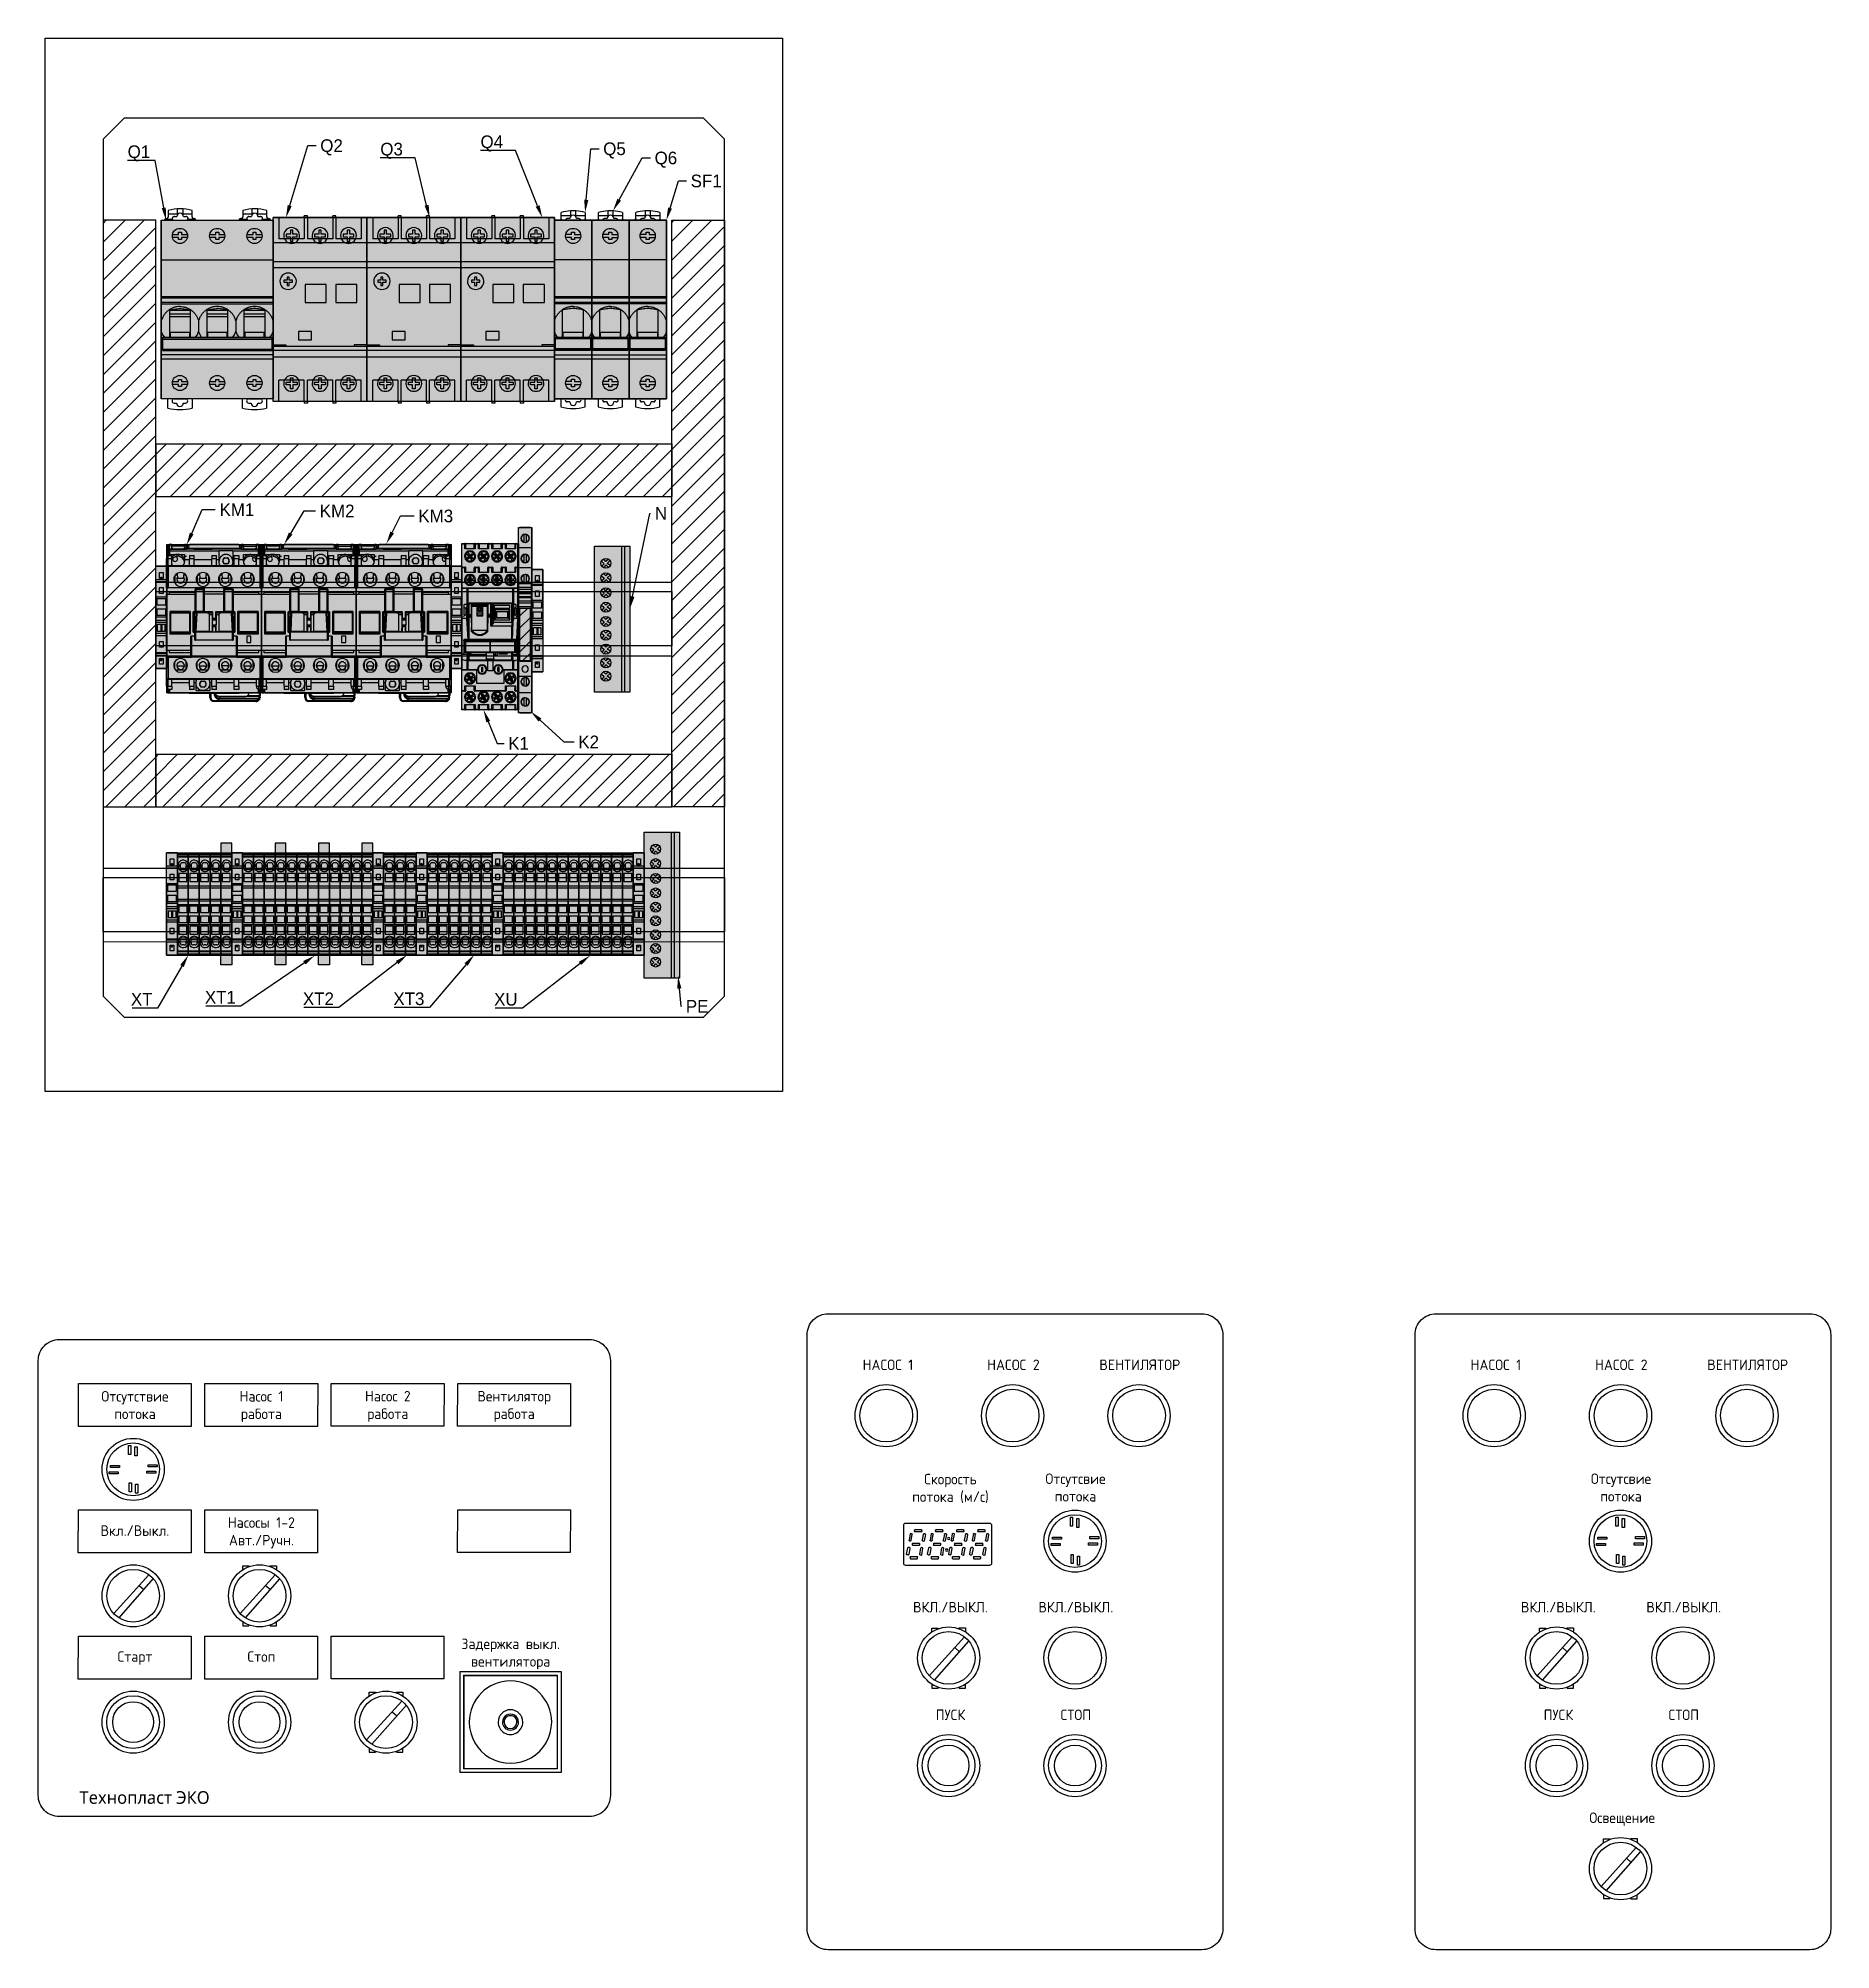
# Model space of a CAD drawing. Extents: x -20 to 2016, y -5898 to 916.
# Drawn here: x 1165 to 2016, y 8 to 916 of the extents above; entities that cross this region are included whole.
import ezdxf
from ezdxf import colors
from ezdxf.entities.mleader import LeaderData, LeaderLine
from ezdxf.math import Vec2, Vec3

# ---------------------------------------------------------------- set-up
doc = ezdxf.new("R2010")
doc.units = 0
for name, color, linetype in [('Default', 7, 'Continuous'), ('DV1_Default', 7, 'Continuous'), ('DV1_DRAW', 7, 'Continuous'), ('HIDDEN', 7, 'Continuous'), ('layer 1', 7, 'Continuous'), ('MAIN-1', 7, 'Continuous'), ('SYMS', 7, 'Continuous'), ('THICK', 7, 'Continuous')]:
    doc.layers.add(name, color=color, linetype=linetype)
doc.layers.add('text', color=7, linetype='Continuous', lineweight=25)

msp = doc.modelspace()

# ---------------------------------------------------------------- texts
at = {"layer": 'SYMS', "attachment_point": 1}
for s, width, heights, insert, char_height in [('\\pxqc;{\\fGOST Common|b0|i0|c204|p34;НАСОС 1}', 62.00574, [14.939], (1537.672, 288.614), 5), ('\\pxqc;{\\fGOST Common|b0|i0|c204|p34;НАСОС 2}', 62.00574, [14.939], (1597.197, 288.614), 5), ('\\pxqc;{\\fGOST Common|b0|i0|c204|p34;ВЕНТИЛЯТОР}', 62.00574, [14.939], (1657.197, 288.614), 5), ('\\pxqc;{\\fGOST Common|b0|i0|c204|p34;НАСОС 1}', 62.00574, [14.939], (1826.18, 288.614), 5), ('\\pxqc;{\\fGOST Common|b0|i0|c204|p34;НАСОС 2}', 62.00574, [14.939], (1885.705, 288.614), 5), ('\\pxqc;{\\fGOST Common|b0|i0|c204|p34;ВЕНТИЛЯТОР}', 62.00574, [14.939], (1945.705, 288.614), 5), ('\\pxqc;{\\fGOST Common|b0|i0|c204|p34;Отсутствие \\Pпотока}', 62.00574, [14.939], (1180.32, 273.671), 5), ('\\pxqc;{\\fGOST Common|b0|i0|c204|p34;Насос 1\\Pработа}', 62.00574, [14.939], (1240.32, 273.671), 5), ('\\pxqc;{\\fGOST Common|b0|i0|c204|p34;Насос 2\\Pработа}', 62.00574, [14.939], (1300.299, 273.714), 5), ('\\pxqc;{\\fGOST Common|b0|i0|c204|p34;Вентилятор\\Pработа}', 62.00574, [14.939], (1360.299, 273.714), 5), ('\\pxqc;{\\fGOST Common|b0|i0|c204|p34;Скорость \\Pпотока\\fGOST Common|b0|i0|c0|p34; (\\fGOST Common|b0|i0|c204|p34;м\\fGOST Common|b0|i0|c0|p34;/\\fGOST Common|b0|i0|c204|p34;с\\fGOST Common|b0|i0|c0|p34;)}', 62.00574, [14.939], (1567.324, 234.36), 5), ('\\pxqc;{\\fGOST Common|b0|i0|c204|p34;Отсутсвие \\Pпотока}', 62.00574, [14.939], (1626.688, 234.537), 5), ('\\pxqc;{\\fGOST Common|b0|i0|c204|p34;Отсутсвие \\Pпотока}', 62.00574, [14.939], (1885.564, 234.537), 5), ('\\pxqc;{\\fGOST Common|b0|i0|c204|p34;Вкл.\\fGOST Common|b0|i0|c0|p34;/\\fGOST Common|b0|i0|c204|p34;Выкл.}', 62.00574, [14.939], (1180.299, 209.897), 5), ('\\pxqc;{\\fGOST Common|b0|i0|c204|p34;Насосы 1-2\\PАвт.\\fGOST Common|b0|i0|c0|p34;/\\fGOST Common|b0|i0|c204|p34;Ручн.}', 62.00574, [14.939], (1240.299, 213.714), 5), ('\\pxqc;{\\fGOST Common|b0|i0|c204|p34;ВКЛ.\\fGOST Common|b0|i0|c0|p34;/\\fGOST Common|b0|i0|c204|p34;ВЫКЛ.}', 62.00574, [14.939], (1567.303, 173.583), 5), ('\\pxqc;{\\fGOST Common|b0|i0|c204|p34;ВКЛ.\\fGOST Common|b0|i0|c0|p34;/\\fGOST Common|b0|i0|c204|p34;ВЫКЛ.}', 62.00574, [14.939], (1626.828, 173.583), 5), ('\\pxqc;{\\fGOST Common|b0|i0|c204|p34;ВКЛ.\\fGOST Common|b0|i0|c0|p34;/\\fGOST Common|b0|i0|c204|p34;ВЫКЛ.}', 62.00574, [14.939], (1855.811, 173.583), 5), ('\\pxqc;{\\fGOST Common|b0|i0|c204|p34;ВКЛ.\\fGOST Common|b0|i0|c0|p34;/\\fGOST Common|b0|i0|c204|p34;ВЫКЛ.}', 62.00574, [14.939], (1915.336, 173.583), 5), ('\\pxqc;{\\fGOST Common|b0|i0|c204|p34;Задержка выкл. \\Pвентилятора}', 59.57133, [19.515], (1359.816, 156.155), 5), ('\\pxqc;{\\fGOST Common|b0|i0|c204|p34;Старт}', 62.00574, [14.939], (1180.299, 150.118), 5), ('\\pxqc;{\\fGOST Common|b0|i0|c204|p34;Стоп}', 62.00574, [14.939], (1240.299, 150.118), 5), ('\\pxqc;{\\fGOST Common|b0|i0|c204|p34;ПУСК}', 62.00574, [14.939], (1567.303, 122.448), 5), ('\\pxqc;{\\fGOST Common|b0|i0|c204|p34;СТОП}', 62.00574, [14.939], (1626.828, 122.448), 5), ('\\pxqc;{\\fGOST Common|b0|i0|c204|p34;ПУСК}', 62.00574, [14.939], (1855.811, 122.448), 5), ('\\pxqc;{\\fGOST Common|b0|i0|c204|p34;СТОП}', 62.00574, [14.939], (1915.336, 122.448), 5), ('{\\f@Malgun Gothic|b0|i0|c204|p34;Технопласт ЭКО}', 109.79893, [0], (1184.991, 83.697), 6), ('\\pxqc;{\\fGOST Common|b0|i0|c204|p34;Освещение}', 62.00574, [14.939], (1886.139, 73.583), 5)]:
    msp.add_mtext_dynamic_manual_height_columns(s, width=width, gutter_width=12.5, heights=heights, dxfattribs=dict(at, insert=insert, char_height=char_height))

# ---------------------------------------------------------------- blocks, each defined once
blk = doc.blocks.new('*U35')
at = {"layer": 'SYMS'}
for points in [[(3.76, 5.26), (4.79, 5.26), (4.79, 1.01), (3.76, 1.01)], [(-4.79, -5.26), (-4.79, -4.23), (-0.54, -4.23), (-0.54, -5.26)]]:
    blk.add_lwpolyline(points, close=True, dxfattribs=at)
blk = doc.blocks.new('*U36')
at = {"layer": 'SYMS', "color": 0, "linetype": 'ByBlock', "lineweight": -2, "transparency": 16777216}
blk.add_blockref('*U35', (1204.55, 242.6), dxfattribs=at)
for p, rotation in [((1216.56, 242.4), 270.0000000000001), ((1204.35, 230.59), 89.99999999999999), ((1216.36, 230.39), 180)]:
    blk.add_blockref('*U35', p, dxfattribs=dict(at, rotation=rotation))
blk = doc.blocks.new('*U37')
at = {"layer": 'SYMS'}
for points in [[(3.76, 5.26), (4.79, 5.26), (4.79, 1.01), (3.76, 1.01)], [(-4.79, -5.26), (-4.79, -4.23), (-0.54, -4.23), (-0.54, -5.26)]]:
    blk.add_lwpolyline(points, close=True, dxfattribs=at)
blk = doc.blocks.new('*U38')
at = {"layer": 'SYMS', "color": 0, "linetype": 'ByBlock', "lineweight": -2, "transparency": 16777216}
blk.add_blockref('*U37', (1204.55, 242.6), dxfattribs=at)
for p, rotation in [((1216.56, 242.4), 270.0000000000001), ((1204.35, 230.59), 89.99999999999999), ((1216.36, 230.39), 180)]:
    blk.add_blockref('*U37', p, dxfattribs=dict(at, rotation=rotation))
blk = doc.blocks.new('clipfix_35_5-select__2', base_point=(-147.55, 71.31))
at = {"color": 7, "linetype": 'Continuous'}
for p, q in [((-147.55, 76.46), (-147.55, 71.31)), ((-141.28, 76.46), (-147.55, 76.46)), ((-144.65, 73.03), (-144.65, 74.73)), ((-144.65, 74.73), (-141.75, 74.73)), ((-141.75, 73.03), (-144.65, 73.03)), ((-142.26, 74.08), (-142.39, 74.08)), ((-142.39, 73.68), (-142.39, 74.08)), ((-142.26, 73.68), (-142.39, 73.68)), ((-142.26, 74.08), (-142.26, 73.68)), ((-142.26, 74.08), (-141.75, 74.08)), ((-142.26, 73.68), (-141.75, 73.68)), ((-141.75, 74.73), (-141.75, 74.08)), ((-141.75, 74.08), (-141.75, 73.68)), ((-141.75, 73.68), (-141.75, 73.03)), ((-141.28, 71.31), (-141.28, 76.46)), ((-140.34, 76.46), (-141.28, 76.46)), ((-140.34, 71.31), (-140.34, 76.46)), ((-140.24, 76.46), (-140.34, 76.46)), ((-140.24, 76.46), (-140.24, 71.31)), ((-139.99, 76.46), (-140.24, 76.46)), ((-139.99, 76.46), (-139.99, 71.31)), ((-132.97, 76.46), (-139.99, 76.46)), ((-137.4, 74.73), (-134.7, 74.73)), ((-137.4, 73.03), (-137.4, 74.73)), ((-134.7, 73.03), (-137.4, 73.03)), ((-134.7, 74.73), (-134.7, 73.03)), ((-132.97, 76.46), (-132.25, 76.46)), ((-132.97, 71.31), (-132.97, 76.46)), ((-132.25, 75.88), (-132.25, 76.46)), ((-132.25, 76.46), (-124.25, 76.46)), ((-132.25, 71.88), (-132.25, 75.88)), ((-132.25, 75.88), (-129.1, 75.88)), ((-129.1, 75.88), (-129.1, 71.88)), ((-127.4, 75.88), (-124.25, 75.88)), ((-127.4, 71.88), (-127.4, 75.88)), ((-124.25, 76.46), (-124.25, 75.88)), ((-124.25, 76.46), (-123.53, 76.46)), ((-124.25, 75.88), (-124.25, 71.88)), ((-123.53, 76.46), (-121.86, 76.46)), ((-123.53, 71.31), (-123.53, 76.46)), ((-120.93, 76.46), (-121.86, 76.46)), ((-121.86, 76.46), (-121.86, 71.31)), ((-115.56, 76.46), (-120.93, 76.46)), ((-120.93, 76.46), (-120.93, 71.31)), ((-120.02, 75.63), (-116.57, 75.63)), ((-120.02, 74.08), (-120.02, 75.63)), ((-120.02, 74.08), (-116.57, 74.08)), ((-120.02, 73.68), (-120.02, 74.08)), ((-120.02, 73.68), (-116.57, 73.68)), ((-120.02, 72.13), (-120.02, 73.68)), ((-116.57, 75.63), (-116.57, 74.08)), ((-116.57, 74.08), (-116.57, 73.68)), ((-116.57, 73.68), (-116.57, 72.13)), ((-115.56, 76.46), (-115.56, 71.31)), ((-114.74, 76.46), (-115.56, 76.46)), ((-114.74, 71.31), (-114.74, 76.46)), ((-114.74, 76.46), (-106.51, 76.46)), ((-111.8, 74.73), (-109.1, 74.73)), ((-111.8, 73.03), (-111.8, 74.73)), ((-109.1, 73.03), (-111.8, 73.03)), ((-109.1, 74.73), (-109.1, 73.03)), ((-106.51, 76.46), (-106.51, 71.31)), ((-106.51, 76.46), (-106.25, 76.46)), ((-106.25, 71.31), (-106.25, 76.46)), ((-106.25, 76.46), (-106.15, 76.46)), ((-105.21, 76.46), (-106.15, 76.46)), ((-106.15, 71.31), (-106.15, 76.46)), ((-105.21, 76.46), (-98.95, 76.46)), ((-105.21, 71.31), (-105.21, 76.46)), ((-103.7, 74.08), (-103.7, 74.73)), ((-103.7, 74.73), (-101, 74.73)), ((-103.7, 73.68), (-103.7, 74.08)), ((-103.7, 74.08), (-103.36, 74.08)), ((-103.7, 73.68), (-103.36, 73.68)), ((-103.7, 73.03), (-103.7, 73.68)), ((-101, 73.03), (-103.7, 73.03)), ((-103.36, 74.08), (-103.36, 73.68)), ((-102.66, 74.08), (-103.36, 74.08)), ((-102.66, 73.68), (-103.36, 73.68)), ((-102.66, 74.08), (-102.66, 73.68)), ((-101, 74.73), (-101, 73.03)), ((-98.95, 71.31), (-98.95, 76.46)), ((-141.28, 71.31), (-147.55, 71.31)), ((-140.34, 71.31), (-141.28, 71.31)), ((-140.24, 71.31), (-140.34, 71.31)), ((-139.99, 71.31), (-140.24, 71.31)), ((-132.97, 71.31), (-139.99, 71.31)), ((-132.97, 71.31), (-132.25, 71.31)), ((-129.1, 71.88), (-132.25, 71.88)), ((-132.25, 71.31), (-132.25, 71.88)), ((-132.25, 71.31), (-124.25, 71.31)), ((-124.25, 71.88), (-127.4, 71.88)), ((-124.25, 71.88), (-124.25, 71.31)), ((-124.25, 71.31), (-123.53, 71.31)), ((-123.53, 71.31), (-121.86, 71.31)), ((-121.86, 71.31), (-120.93, 71.31)), ((-120.93, 71.31), (-115.56, 71.31)), ((-116.57, 72.13), (-120.02, 72.13)), ((-115.56, 71.31), (-114.74, 71.31)), ((-114.74, 71.31), (-106.51, 71.31)), ((-106.51, 71.31), (-106.25, 71.31)), ((-106.25, 71.31), (-106.15, 71.31)), ((-105.21, 71.31), (-106.15, 71.31)), ((-105.21, 71.31), (-98.95, 71.31))]:
    blk.add_line(p, q, dxfattribs=at)
blk = doc.blocks.new('SE')
at = {"layer": 'DV1_Default', "linetype": 'Continuous'}
h = blk.add_hatch(dxfattribs=at)
h.set_pattern_fill('LINE', scale=1.25984, angle=45, style=0)
h.paths.add_polyline_path([(55.08, 163.68), (55.08, 138.59), (60.08, 138.59), (60.08, 163.68)])
at = {"layer": 'DV1_Default', "color": 7, "linetype": 'Continuous'}
for p, q in [((54.48, 191.83), (54.48, 201.38)), ((60.18, 201.88), (54.98, 201.88)), ((60.68, 191.83), (60.68, 201.38)), ((54.48, 182.28), (54.48, 191.83)), ((60.18, 192.33), (54.98, 192.33)), ((57.15, 194.93), (57.15, 198.63)), ((58.01, 198.63), (58.01, 194.93)), ((60.68, 182.28), (60.68, 191.83)), ((54.48, 174.58), (54.48, 182.28)), ((60.18, 182.78), (54.98, 182.78)), ((57.15, 185.38), (57.15, 189.08)), ((58.01, 189.08), (58.01, 185.38)), ((60.68, 174.58), (60.68, 182.28)), ((54.48, 174.34), (54.48, 174.58)), ((54.48, 172.34), (54.48, 174.34)), ((54.58, 174.78), (54.58, 175.28)), ((60.58, 175.28), (54.58, 175.28)), ((54.58, 173.61), (54.58, 174.78)), ((54.58, 172.68), (54.58, 173.61)), ((54.58, 173.61), (60.58, 173.61)), ((54.58, 171.13), (54.58, 172.68)), ((54.58, 172.68), (54.58, 172.68)), ((54.58, 172.68), (60.58, 172.68)), ((54.58, 172.68), (60.58, 172.68)), ((57.15, 175.83), (57.15, 179.53)), ((58.01, 179.53), (58.01, 175.83)), ((60.58, 174.78), (60.58, 175.28)), ((60.58, 173.61), (60.58, 174.78)), ((60.58, 172.68), (60.58, 173.61)), ((60.58, 172.68), (60.58, 172.68)), ((60.58, 171.13), (60.58, 172.68)), ((60.68, 174.34), (60.68, 174.58)), ((60.68, 172.34), (60.68, 174.34)), ((54.48, 167.84), (54.48, 172.34)), ((54.48, 165.34), (54.48, 167.84)), ((54.48, 139.79), (54.48, 165.34)), ((54.58, 170.63), (54.58, 171.13)), ((54.58, 171.13), (60.58, 171.13)), ((54.58, 170.63), (54.58, 170.63)), ((54.58, 169.23), (54.58, 170.63)), ((54.58, 170.63), (60.58, 170.63)), ((54.58, 170.63), (60.58, 170.63)), ((54.58, 168.73), (54.58, 169.23)), ((54.58, 169.23), (60.58, 169.23)), ((54.58, 168.73), (54.58, 168.73)), ((54.58, 167.18), (54.58, 168.73)), ((54.58, 168.73), (60.58, 168.73)), ((54.58, 168.73), (60.58, 168.73)), ((54.58, 166.25), (54.58, 167.18)), ((54.58, 167.18), (60.58, 167.18)), ((54.58, 164.48), (54.58, 166.25)), ((54.58, 166.25), (60.58, 166.25)), ((54.58, 164.18), (54.58, 164.48)), ((54.58, 164.48), (60.58, 164.48)), ((54.58, 163.68), (54.58, 164.18)), ((54.58, 163.68), (54.58, 163.68)), ((54.58, 163.68), (60.58, 163.68)), ((54.58, 163.68), (60.58, 163.68)), ((60.58, 170.63), (60.58, 171.13)), ((60.58, 170.63), (60.58, 170.63)), ((60.58, 169.23), (60.58, 170.63)), ((60.58, 168.73), (60.58, 169.23)), ((60.58, 168.73), (60.58, 168.73)), ((60.58, 167.18), (60.58, 168.73)), ((60.58, 166.25), (60.58, 167.18)), ((60.58, 164.48), (60.58, 166.25)), ((60.58, 164.18), (60.58, 164.48)), ((60.58, 163.68), (60.58, 164.18)), ((60.58, 163.68), (60.58, 163.68)), ((60.68, 167.84), (60.68, 172.34)), ((60.68, 165.34), (60.68, 167.84)), ((60.68, 139.79), (60.68, 165.34)), ((54.48, 131.79), (54.48, 139.79)), ((54.48, 139.79), (54.98, 139.79)), ((54.98, 138.29), (54.98, 139.79)), ((60.18, 138.29), (54.98, 138.29)), ((60.18, 139.79), (60.68, 139.79)), ((60.18, 139.79), (60.18, 138.29)), ((60.68, 131.79), (60.68, 139.79)), ((54.48, 124.09), (54.48, 131.79)), ((60.18, 131.29), (54.98, 131.29)), ((57.15, 126.84), (57.15, 130.54)), ((58.01, 130.54), (58.01, 126.84)), ((60.68, 124.09), (60.68, 131.79)), ((54.48, 114.54), (54.48, 124.09)), ((54.98, 123.59), (60.18, 123.59)), ((57.15, 117.29), (57.15, 120.99)), ((58.01, 120.99), (58.01, 117.29)), ((60.68, 114.54), (60.68, 124.09)), ((54.98, 114.04), (60.18, 114.04)), ((60.18, 114.04), (54.98, 114.04)), ((54.98, 114.04), (54.98, 114.04)), ((60.18, 114.04), (60.18, 114.04))]:
    blk.add_line(p, q, dxfattribs=at)
for centre, radius, start, end in [((54.98, 201.38), 0.5, 90, 180), ((60.18, 201.38), 0.5, 0, 90), ((54.98, 191.83), 0.5, 90, 180), ((57.58, 196.78), 2, 90, 270), ((57.58, 196.78), 1.9, 103.08026, 180), ((57.58, 196.78), 1.9, 180, 256.91974), ((57.58, 196.78), 1.9, 76.91972, 103.08026), ((57.58, 196.78), 1.9, 256.91972, 283.08026), ((57.58, 196.78), 2, 311.749, 90), ((57.58, 196.78), 2, 270, 311.749), ((57.58, 196.78), 1.9, 0, 76.91974), ((57.58, 196.78), 1.9, 283.08026, 0), ((60.18, 191.83), 0.5, 0, 90), ((54.98, 182.28), 0.5, 90, 180), ((57.58, 187.23), 2, 90, 269.99999), ((57.58, 187.23), 1.9, 103.08026, 180), ((57.58, 187.23), 1.9, 180, 256.91974), ((57.58, 187.23), 1.9, 76.91972, 103.08026), ((57.58, 187.23), 1.9, 256.91972, 283.08026), ((57.58, 187.23), 2, 269.99999, 90), ((57.58, 187.23), 1.9, 0, 76.91974), ((57.58, 187.23), 1.9, 283.08026, 0), ((60.18, 182.28), 0.5, 0, 90), ((57.58, 177.68), 2, 90, 269.99999), ((57.58, 177.68), 1.9, 103.08026, 180), ((57.58, 177.68), 1.9, 180, 256.91974), ((57.58, 177.68), 1.9, 76.91972, 103.08026), ((57.58, 177.68), 1.9, 256.91972, 283.08026), ((57.58, 177.68), 2, 269.99999, 90), ((57.58, 177.68), 1.9, 0, 76.91974), ((57.58, 177.68), 1.9, 283.08026, 0), ((57.58, 134.79), 1.5, 0, 180), ((54.98, 131.79), 0.5, 179.99999, 270), ((57.58, 128.69), 2, 89.99999, 270), ((57.58, 128.69), 1.9, 103.08026, 180), ((57.58, 128.69), 1.9, 180, 256.91974), ((57.58, 134.79), 1.5, 180, 270), ((57.58, 128.69), 1.9, 76.91972, 103.08026), ((57.58, 134.79), 1.5, 270, 0), ((57.58, 128.69), 2, 270, 89.99999), ((57.58, 128.69), 1.9, 0, 76.91974), ((57.58, 128.69), 1.9, 283.08026, 0), ((60.18, 131.79), 0.5, 270, 0), ((54.98, 124.09), 0.5, 179.99999, 270), ((57.58, 119.14), 2, 89.99999, 270), ((57.58, 119.14), 1.9, 103.08026, 180), ((57.58, 119.14), 1.9, 180, 256.91974), ((57.58, 128.69), 1.9, 256.91972, 283.08026), ((57.58, 119.14), 1.9, 76.91972, 103.08026), ((57.58, 119.14), 2, 270, 89.99999), ((57.58, 119.14), 1.9, 0, 76.91974), ((57.58, 119.14), 1.9, 283.08026, 0), ((60.18, 124.09), 0.5, 270, 0), ((54.98, 114.54), 0.5, 179.99999, 270), ((54.98, 114.54), 0.5, 179.99999, 270), ((57.58, 119.14), 1.9, 256.91972, 283.08026), ((60.18, 114.54), 0.5, 270, 0), ((60.18, 114.54), 0.5, 270, 0)]:
    blk.add_arc(centre, radius, start, end, dxfattribs=at)
at = {"layer": 'DV1_DRAW', "color": 7, "linetype": 'Continuous'}
for p, q in [((55.08, 138.59), (55.08, 163.68)), ((60.08, 138.59), (60.08, 163.68)), ((60.08, 138.59), (55.08, 138.59))]:
    blk.add_line(p, q, dxfattribs=at)
blk = doc.blocks.new('ST_2_5-select__2', base_point=(-161.48, 74.58))
at = {"color": 7, "linetype": 'Continuous'}
for p, q in [((-161.48, 79.73), (-161.48, 74.58)), ((-160.84, 79.73), (-161.48, 79.73)), ((-160.84, 74.58), (-161.48, 74.58)), ((-160.84, 79.73), (-160.84, 74.58)), ((-159.88, 79.73), (-160.84, 79.73)), ((-159.88, 74.58), (-160.84, 74.58)), ((-159.88, 74.58), (-159.88, 79.73)), ((-159.78, 79.73), (-159.88, 79.73)), ((-159.88, 74.58), (-159.78, 74.58)), ((-159.78, 79.73), (-159.78, 74.58)), ((-159.52, 79.73), (-159.78, 79.73)), ((-159.78, 74.58), (-159.52, 74.58)), ((-159.52, 79.73), (-159.52, 74.58)), ((-146.9, 79.73), (-159.52, 79.73)), ((-156.56, 74.58), (-159.52, 74.58)), ((-156.68, 76.53), (-156.68, 77.43)), ((-156.56, 74.58), (-156.56, 74.8)), ((-156.56, 74.58), (-155.56, 74.58)), ((-155.68, 78.43), (-155.56, 78.43)), ((-155.56, 75.53), (-155.68, 75.53)), ((-155.56, 79.38), (-154.96, 79.38)), ((-155.56, 78.43), (-154.96, 78.43)), ((-155.56, 75.53), (-154.96, 75.53)), ((-154.96, 74.58), (-155.56, 74.58)), ((-154.96, 78.43), (-154.03, 78.43)), ((-154.03, 75.53), (-154.96, 75.53)), ((-154.96, 74.58), (-153.96, 74.58)), ((-154.03, 78.43), (-154.03, 75.53)), ((-154.03, 78.43), (-153.41, 78.43)), ((-153.41, 75.53), (-154.03, 75.53)), ((-153.96, 74.58), (-153.96, 74.8)), ((-146.9, 74.58), (-153.96, 74.58)), ((-153.41, 78.43), (-153.41, 78.58)), ((-153.41, 75.53), (-153.41, 78.43)), ((-153.41, 75.38), (-153.41, 75.53)), ((-151.58, 79.08), (-151.58, 75.28)), ((-147.78, 79.08), (-151.58, 79.08)), ((-151.58, 75.28), (-147.78, 75.28)), ((-147.78, 75.28), (-147.78, 79.08)), ((-146.9, 79.73), (-146.9, 74.58)), ((-146.18, 79.73), (-146.9, 79.73)), ((-146.18, 74.58), (-146.9, 74.58)), ((-138.18, 79.73), (-146.18, 79.73)), ((-146.18, 79.16), (-146.18, 79.73)), ((-146.18, 75.16), (-146.18, 79.16)), ((-143.03, 79.16), (-146.18, 79.16)), ((-146.18, 74.58), (-146.18, 75.16)), ((-146.18, 75.16), (-143.03, 75.16)), ((-138.18, 74.58), (-146.18, 74.58)), ((-143.03, 75.16), (-143.03, 79.16)), ((-141.33, 79.16), (-141.33, 75.16)), ((-138.18, 79.16), (-141.33, 79.16)), ((-141.33, 75.16), (-138.18, 75.16)), ((-137.47, 79.73), (-138.18, 79.73)), ((-138.18, 79.16), (-138.18, 79.73)), ((-138.18, 75.16), (-138.18, 79.16)), ((-138.18, 74.58), (-138.18, 75.16)), ((-137.47, 74.58), (-138.18, 74.58)), ((-137.47, 79.73), (-137.47, 74.58)), ((-135.79, 79.73), (-137.47, 79.73)), ((-135.79, 74.58), (-137.47, 74.58)), ((-135.79, 79.73), (-135.79, 74.58)), ((-134.87, 79.73), (-135.79, 79.73)), ((-135.79, 74.58), (-134.87, 74.58)), ((-134.87, 79.73), (-134.87, 74.58)), ((-129.6, 79.73), (-134.87, 79.73)), ((-129.6, 74.58), (-134.87, 74.58)), ((-129.6, 79.73), (-129.6, 74.58)), ((-128.67, 79.73), (-129.6, 79.73)), ((-129.6, 74.58), (-128.67, 74.58)), ((-128.67, 79.73), (-128.67, 74.58)), ((-114.84, 79.73), (-128.67, 79.73)), ((-128.67, 74.58), (-120.41, 74.58)), ((-122.78, 79.08), (-126.58, 79.08)), ((-126.58, 79.08), (-126.58, 75.28)), ((-126.58, 75.28), (-122.78, 75.28)), ((-122.78, 75.28), (-122.78, 79.08)), ((-120.96, 78.43), (-120.96, 78.58)), ((-120.96, 75.53), (-120.96, 78.43)), ((-120.33, 78.43), (-120.96, 78.43)), ((-120.96, 75.38), (-120.96, 75.53)), ((-120.96, 75.53), (-120.33, 75.53)), ((-120.41, 74.58), (-120.41, 74.8)), ((-120.41, 74.58), (-119.41, 74.58)), ((-120.33, 78.43), (-120.33, 75.53)), ((-119.41, 78.43), (-120.33, 78.43)), ((-120.33, 75.53), (-119.41, 75.53)), ((-118.81, 79.38), (-119.41, 79.38)), ((-118.81, 78.43), (-119.41, 78.43)), ((-118.81, 75.53), (-119.41, 75.53)), ((-119.41, 74.58), (-118.81, 74.58)), ((-118.68, 78.43), (-118.81, 78.43)), ((-118.81, 75.53), (-118.68, 75.53)), ((-117.81, 74.58), (-118.81, 74.58)), ((-117.81, 74.58), (-117.81, 74.8)), ((-117.81, 74.58), (-114.84, 74.58)), ((-117.68, 76.53), (-117.68, 77.43)), ((-114.84, 79.73), (-114.84, 74.58)), ((-114.59, 79.73), (-114.84, 79.73)), ((-114.59, 74.58), (-114.84, 74.58)), ((-114.59, 79.73), (-114.59, 74.58)), ((-114.49, 79.73), (-114.59, 79.73)), ((-114.49, 74.58), (-114.59, 74.58)), ((-114.49, 74.58), (-114.49, 79.73)), ((-113.52, 79.73), (-114.49, 79.73)), ((-113.52, 74.58), (-114.49, 74.58)), ((-113.52, 79.73), (-113.52, 74.58)), ((-112.88, 79.73), (-113.52, 79.73)), ((-113.52, 74.58), (-112.88, 74.58)), ((-112.88, 79.73), (-112.88, 74.58))]:
    blk.add_line(p, q, dxfattribs=at)
at = {"color": 2, "linetype": 'Continuous'}
for p, q in [((-155.56, 78.43), (-155.56, 79.38)), ((-155.56, 75.53), (-155.56, 74.58)), ((-154.96, 78.43), (-154.96, 79.38)), ((-154.96, 75.53), (-154.96, 74.58)), ((-119.41, 78.43), (-119.41, 79.38)), ((-119.41, 75.53), (-119.41, 74.58)), ((-118.81, 78.43), (-118.81, 79.38)), ((-118.81, 75.53), (-118.81, 74.58))]:
    blk.add_line(p, q, dxfattribs=at)
at = {"color": 7, "linetype": 'Continuous'}
for centre, radius, start, end in [((-155.56, 76.98), 2.4, 90, 245.37568), ((-155.68, 77.43), 1, 90, 180), ((-155.68, 76.53), 1, 180, 270), ((-155.56, 76.98), 2.4, 245.37568, 270), ((-154.96, 76.98), 2.4, 45.3088, 90), ((-154.96, 76.98), 2.4, 270, 294.62432), ((-154.96, 76.98), 2.4, 294.62432, 314.6912), ((-154.96, 76.98), 2.4, 314.6912, 45.3088), ((-119.41, 76.98), 2.4, 134.6912, 225.3088), ((-119.41, 76.98), 2.4, 90, 134.6912), ((-119.41, 76.98), 2.4, 225.3088, 245.37568), ((-119.41, 76.98), 2.4, 245.37568, 270), ((-118.81, 76.98), 2.4, 294.62432, 90), ((-118.81, 76.98), 2.4, 270, 294.62432), ((-118.68, 77.43), 1, 360, 90), ((-118.68, 76.53), 1, 270, 360)]:
    blk.add_arc(centre, radius, start, end, dxfattribs=at)
for points in [[(-153.27, 78.69), (-153.31, 78.66), (-153.34, 78.63), (-153.37, 78.61), (-153.41, 78.58)], [(-153.27, 75.27), (-153.31, 75.3), (-153.34, 75.33), (-153.37, 75.35), (-153.41, 75.38)], [(-121.1, 78.69), (-121.06, 78.66), (-121.03, 78.63), (-120.99, 78.61), (-120.96, 78.58)], [(-121.1, 75.27), (-121.06, 75.3), (-121.03, 75.33), (-120.99, 75.35), (-120.96, 75.38)]]:
    blk.add_spline(points, degree=3, dxfattribs=at)
blk = doc.blocks.new('*U43')
at = {"layer": 'SYMS'}
for points in [[(3.76, 5.26), (4.79, 5.26), (4.79, 1.01), (3.76, 1.01)], [(-4.79, -5.26), (-4.79, -4.23), (-0.54, -4.23), (-0.54, -5.26)]]:
    blk.add_lwpolyline(points, close=True, dxfattribs=at)
blk = doc.blocks.new('*U44')
at = {"layer": 'SYMS', "color": 0, "linetype": 'ByBlock', "lineweight": -2, "transparency": 16777216}
blk.add_blockref('*U43', (1204.55, 242.6), dxfattribs=at)
for p, rotation in [((1216.56, 242.4), 270.0000000000001), ((1204.35, 230.59), 89.99999999999999), ((1216.36, 230.39), 180)]:
    blk.add_blockref('*U43', p, dxfattribs=dict(at, rotation=rotation))

# ---------------------------------------------------------------- hatches: boundary and pattern name
at = {"layer": 'SYMS', "true_color": 0x636466}
h = msp.add_hatch(dxfattribs=at)
h.set_pattern_fill('ANSI31', color=251, scale=2)
h.paths.add_polyline_path([(1221.181, 829.505), (1196.181, 829.505), (1196.181, 550.969), (1221.181, 550.969)])
h = msp.add_hatch(color=251, dxfattribs=at)
h.dxf.hatch_style = 1
h.paths.add_polyline_path([(1276.897, 829.513), (1223.797, 829.513), (1223.797, 744.713), (1276.897, 744.713)])
h = msp.add_hatch(color=251, dxfattribs=at)
h.dxf.hatch_style = 1
h.paths.add_polyline_path([(1276.897, 743.513), (1321.397, 743.513), (1321.397, 830.713), (1276.897, 830.713)])
h = msp.add_hatch(color=251, dxfattribs=at)
h.dxf.hatch_style = 1
h.paths.add_polyline_path([(1321.397, 743.513), (1365.897, 743.513), (1365.897, 830.713), (1321.397, 830.713)])
h = msp.add_hatch(color=251, dxfattribs=at)
h.dxf.hatch_style = 1
h.paths.add_polyline_path([(1365.897, 743.513), (1410.397, 743.513), (1410.397, 830.713), (1365.897, 830.713)])
h = msp.add_hatch(color=251, dxfattribs=at)
h.dxf.hatch_style = 1
h.paths.add_polyline_path([(1428.097, 829.513), (1410.397, 829.513), (1410.397, 744.713), (1428.097, 744.713)])
h = msp.add_hatch(color=251, dxfattribs=at)
h.dxf.hatch_style = 1
h.paths.add_polyline_path([(1445.797, 829.513), (1428.097, 829.513), (1428.097, 744.713), (1445.797, 744.713)])
h = msp.add_hatch(color=251, dxfattribs=at)
h.dxf.hatch_style = 1
h.paths.add_polyline_path([(1463.497, 829.513), (1445.797, 829.513), (1445.797, 744.713), (1463.497, 744.713)])
h = msp.add_hatch(dxfattribs=at)
h.set_pattern_fill('ANSI31', color=251, scale=2)
h.paths.add_polyline_path([(1491.064, 829.513), (1466.064, 829.513), (1466.064, 657.619), (1466.098, 657.619), (1466.098, 622.619), (1466.064, 550.969), (1491.064, 550.969)])
h = msp.add_hatch(dxfattribs=at)
h.set_pattern_fill('ANSI31', color=251, scale=2)
h.paths.add_polyline_path([(1466.064, 723.349), (1221.181, 723.349), (1221.181, 698.349), (1466.064, 698.349)])
h = msp.add_hatch(color=251, dxfattribs=at)
h.dxf.hatch_style = 1
h.paths.add_polyline_path([(1399.586, 683.552), (1393.381, 683.552), (1393.381, 595.709), (1399.586, 595.709)])
h = msp.add_hatch(color=251, dxfattribs=at)
h.dxf.hatch_style = 1
h.paths.add_polyline_path([(1226.364, 605.106), (1271.342, 605.106), (1271.342, 675.606), (1226.364, 675.606)])
h = msp.add_hatch(color=251, dxfattribs=at)
h.dxf.hatch_style = 1
h.paths.add_polyline_path([(1271.353, 605.106), (1316.331, 605.106), (1316.331, 675.606), (1271.353, 675.606)])
h = msp.add_hatch(color=251, dxfattribs=at)
h.dxf.hatch_style = 1
h.paths.add_polyline_path([(1316.342, 605.106), (1361.32, 605.106), (1361.32, 675.606), (1316.342, 675.606)])
h = msp.add_hatch(color=251, dxfattribs=at)
h.dxf.hatch_style = 1
h.paths.add_polyline_path([(1366.481, 597.033), (1393.381, 597.033), (1393.381, 676.033), (1366.481, 676.033)])
h = msp.add_hatch(color=251, dxfattribs=at)
h.dxf.hatch_style = 1
h.paths.add_polyline_path([(1446.181, 674.7), (1429.345, 674.7), (1429.345, 605.383), (1446.181, 605.383)])
h = msp.add_hatch(color=251, dxfattribs=at)
h.dxf.hatch_style = 1
h.paths.add_polyline_path([(1226.364, 665.21), (1221.214, 665.21), (1221.214, 616.61), (1226.364, 616.61)])
h = msp.add_hatch(color=251, dxfattribs=at)
h.dxf.hatch_style = 1
h.paths.add_polyline_path([(1366.481, 665.21), (1361.331, 665.21), (1361.331, 616.61), (1366.481, 616.61)])
h = msp.add_hatch(color=251, dxfattribs=at)
h.dxf.hatch_style = 1
h.paths.add_polyline_path([(1404.821, 663.701), (1399.671, 663.701), (1399.671, 615.101), (1404.821, 615.101)])
h = msp.add_hatch(dxfattribs=at)
h.set_pattern_fill('ANSI31', color=251, scale=2)
h.paths.add_polyline_path([(1466.064, 575.969), (1221.181, 575.969), (1221.181, 550.969), (1466.064, 550.969)])
h = msp.add_hatch(color=251, dxfattribs=at)
h.dxf.hatch_style = 1
h.paths.add_polyline_path([(1469.767, 539.03), (1452.931, 539.03), (1452.931, 469.713), (1469.767, 469.713)])
h = msp.add_hatch(color=251, dxfattribs=at)
h.dxf.hatch_style = 1
h.paths.add_polyline_path([(1231.481, 529.226), (1226.331, 529.226), (1226.331, 480.626), (1231.481, 480.626)])
h = msp.add_hatch(color=251, dxfattribs=at)
h.dxf.hatch_style = 1
h.paths.add_polyline_path([(1231.481, 480.626), (1236.631, 480.626), (1236.631, 529.226), (1231.481, 529.226)])
h = msp.add_hatch(color=251, dxfattribs=at)
h.dxf.hatch_style = 1
h.paths.add_polyline_path([(1236.631, 480.626), (1241.781, 480.626), (1241.781, 529.226), (1236.631, 529.226)])
h = msp.add_hatch(color=251, dxfattribs=at)
h.dxf.hatch_style = 1
h.paths.add_polyline_path([(1241.781, 480.626), (1246.931, 480.626), (1246.931, 529.226), (1241.781, 529.226)])
h = msp.add_hatch(color=251, dxfattribs=at)
h.dxf.hatch_style = 1
h.paths.add_polyline_path([(1246.931, 480.626), (1252.081, 480.626), (1252.081, 529.226), (1246.931, 529.226)])
h = msp.add_hatch(color=251, dxfattribs=at)
h.dxf.hatch_style = 1
h.paths.add_polyline_path([(1252.081, 476.057), (1257.231, 476.057), (1257.231, 533.795), (1252.081, 533.795)])
h = msp.add_hatch(color=251, dxfattribs=at)
h.dxf.hatch_style = 1
h.paths.add_polyline_path([(1262.381, 529.226), (1257.231, 529.226), (1257.231, 480.626), (1262.381, 480.626)])
h = msp.add_hatch(color=251, dxfattribs=at)
h.dxf.hatch_style = 1
h.paths.add_polyline_path([(1262.381, 480.626), (1267.531, 480.626), (1267.531, 529.226), (1262.381, 529.226)])
h = msp.add_hatch(color=251, dxfattribs=at)
h.dxf.hatch_style = 1
h.paths.add_polyline_path([(1267.531, 480.626), (1272.681, 480.626), (1272.681, 529.226), (1267.531, 529.226)])
h = msp.add_hatch(color=251, dxfattribs=at)
h.dxf.hatch_style = 1
h.paths.add_polyline_path([(1272.681, 480.626), (1277.831, 480.626), (1277.831, 529.226), (1272.681, 529.226)])
h = msp.add_hatch(color=251, dxfattribs=at)
h.dxf.hatch_style = 1
h.paths.add_polyline_path([(1277.831, 476.057), (1282.981, 476.057), (1282.981, 533.795), (1277.831, 533.795)])
h = msp.add_hatch(color=251, dxfattribs=at)
h.dxf.hatch_style = 1
h.paths.add_polyline_path([(1282.981, 480.626), (1288.131, 480.626), (1288.131, 529.226), (1282.981, 529.226)])
h = msp.add_hatch(color=251, dxfattribs=at)
h.dxf.hatch_style = 1
h.paths.add_polyline_path([(1288.131, 480.626), (1293.281, 480.626), (1293.281, 529.226), (1288.131, 529.226)])
h = msp.add_hatch(color=251, dxfattribs=at)
h.dxf.hatch_style = 1
h.paths.add_polyline_path([(1293.281, 480.626), (1298.431, 480.626), (1298.431, 529.226), (1293.281, 529.226)])
h = msp.add_hatch(color=251, dxfattribs=at)
h.dxf.hatch_style = 1
h.paths.add_polyline_path([(1298.431, 476.057), (1303.581, 476.057), (1303.581, 533.795), (1298.431, 533.795)])
h = msp.add_hatch(color=251, dxfattribs=at)
h.dxf.hatch_style = 1
h.paths.add_polyline_path([(1303.581, 480.626), (1308.731, 480.626), (1308.731, 529.226), (1303.581, 529.226)])
h = msp.add_hatch(color=251, dxfattribs=at)
h.dxf.hatch_style = 1
h.paths.add_polyline_path([(1308.731, 480.626), (1313.881, 480.626), (1313.881, 529.226), (1308.731, 529.226)])
h = msp.add_hatch(color=251, dxfattribs=at)
h.dxf.hatch_style = 1
h.paths.add_polyline_path([(1313.881, 480.626), (1319.031, 480.626), (1319.031, 529.226), (1313.881, 529.226)])
h = msp.add_hatch(color=251, dxfattribs=at)
h.dxf.hatch_style = 1
h.paths.add_polyline_path([(1319.031, 476.057), (1324.181, 476.057), (1324.181, 533.795), (1319.031, 533.795)])
h = msp.add_hatch(color=251, dxfattribs=at)
h.dxf.hatch_style = 1
h.paths.add_polyline_path([(1329.331, 529.226), (1324.181, 529.226), (1324.181, 480.626), (1329.331, 480.626)])
h = msp.add_hatch(color=251, dxfattribs=at)
h.dxf.hatch_style = 1
h.paths.add_polyline_path([(1329.331, 480.626), (1334.481, 480.626), (1334.481, 529.226), (1329.331, 529.226)])
h = msp.add_hatch(color=251, dxfattribs=at)
h.dxf.hatch_style = 1
h.paths.add_polyline_path([(1334.481, 480.626), (1339.631, 480.626), (1339.631, 529.226), (1334.481, 529.226)])
h = msp.add_hatch(color=251, dxfattribs=at)
h.dxf.hatch_style = 1
h.paths.add_polyline_path([(1339.631, 480.626), (1344.781, 480.626), (1344.781, 529.226), (1339.631, 529.226)])
h = msp.add_hatch(color=251, dxfattribs=at)
h.dxf.hatch_style = 1
h.paths.add_polyline_path([(1349.931, 529.226), (1344.781, 529.226), (1344.781, 480.626), (1349.931, 480.626)])
h = msp.add_hatch(color=251, dxfattribs=at)
h.dxf.hatch_style = 1
h.paths.add_polyline_path([(1349.931, 480.626), (1355.081, 480.626), (1355.081, 529.226), (1349.931, 529.226)])
h = msp.add_hatch(color=251, dxfattribs=at)
h.dxf.hatch_style = 1
h.paths.add_polyline_path([(1355.081, 480.626), (1360.231, 480.626), (1360.231, 529.226), (1355.081, 529.226)])
h = msp.add_hatch(color=251, dxfattribs=at)
h.dxf.hatch_style = 1
h.paths.add_polyline_path([(1360.231, 480.626), (1365.381, 480.626), (1365.381, 529.226), (1360.231, 529.226)])
h = msp.add_hatch(color=251, dxfattribs=at)
h.dxf.hatch_style = 1
h.paths.add_polyline_path([(1365.381, 480.626), (1370.531, 480.626), (1370.531, 529.226), (1365.381, 529.226)])
h = msp.add_hatch(color=251, dxfattribs=at)
h.dxf.hatch_style = 1
h.paths.add_polyline_path([(1370.531, 480.626), (1375.681, 480.626), (1375.681, 529.226), (1370.531, 529.226)])
h = msp.add_hatch(color=251, dxfattribs=at)
h.dxf.hatch_style = 1
h.paths.add_polyline_path([(1375.681, 480.626), (1380.831, 480.626), (1380.831, 529.226), (1375.681, 529.226)])
h = msp.add_hatch(color=251, dxfattribs=at)
h.dxf.hatch_style = 1
h.paths.add_polyline_path([(1385.981, 529.226), (1380.831, 529.226), (1380.831, 480.626), (1385.981, 480.626)])
h = msp.add_hatch(color=251, dxfattribs=at)
h.dxf.hatch_style = 1
h.paths.add_polyline_path([(1385.981, 480.626), (1391.131, 480.626), (1391.131, 529.226), (1385.981, 529.226)])
h = msp.add_hatch(color=251, dxfattribs=at)
h.dxf.hatch_style = 1
h.paths.add_polyline_path([(1391.131, 480.626), (1396.281, 480.626), (1396.281, 529.226), (1391.131, 529.226)])
h = msp.add_hatch(color=251, dxfattribs=at)
h.dxf.hatch_style = 1
h.paths.add_polyline_path([(1396.281, 480.626), (1401.431, 480.626), (1401.431, 529.226), (1396.281, 529.226)])
h = msp.add_hatch(color=251, dxfattribs=at)
h.dxf.hatch_style = 1
h.paths.add_polyline_path([(1401.431, 480.626), (1406.581, 480.626), (1406.581, 529.226), (1401.431, 529.226)])
h = msp.add_hatch(color=251, dxfattribs=at)
h.dxf.hatch_style = 1
h.paths.add_polyline_path([(1406.581, 480.626), (1411.731, 480.626), (1411.731, 529.226), (1406.581, 529.226)])
h = msp.add_hatch(color=251, dxfattribs=at)
h.dxf.hatch_style = 1
h.paths.add_polyline_path([(1411.731, 480.626), (1416.881, 480.626), (1416.881, 529.226), (1411.731, 529.226)])
h = msp.add_hatch(color=251, dxfattribs=at)
h.dxf.hatch_style = 1
h.paths.add_polyline_path([(1416.881, 480.626), (1422.031, 480.626), (1422.031, 529.226), (1416.881, 529.226)])
h = msp.add_hatch(color=251, dxfattribs=at)
h.dxf.hatch_style = 1
h.paths.add_polyline_path([(1422.031, 480.626), (1427.181, 480.626), (1427.181, 529.226), (1422.031, 529.226)])
h = msp.add_hatch(color=251, dxfattribs=at)
h.dxf.hatch_style = 1
h.paths.add_polyline_path([(1427.181, 480.626), (1432.331, 480.626), (1432.331, 529.226), (1427.181, 529.226)])
h = msp.add_hatch(color=251, dxfattribs=at)
h.dxf.hatch_style = 1
h.paths.add_polyline_path([(1432.331, 480.626), (1437.481, 480.626), (1437.481, 529.226), (1432.331, 529.226)])
h = msp.add_hatch(color=251, dxfattribs=at)
h.dxf.hatch_style = 1
h.paths.add_polyline_path([(1437.481, 480.626), (1442.631, 480.626), (1442.631, 529.226), (1437.481, 529.226)])
h = msp.add_hatch(color=251, dxfattribs=at)
h.dxf.hatch_style = 1
h.paths.add_polyline_path([(1442.631, 480.626), (1447.781, 480.626), (1447.781, 529.226), (1442.631, 529.226)])
h = msp.add_hatch(color=251, dxfattribs=at)
h.dxf.hatch_style = 1
h.paths.add_polyline_path([(1452.931, 529.226), (1447.781, 529.226), (1447.781, 480.626), (1452.931, 480.626)])

# ---------------------------------------------------------------- linework, layer by layer
at = {"color": 7, "linetype": 'Continuous'}
for p, q in [((1231.497, 832.477), (1231.497, 834.935)), ((1233.997, 834.938), (1233.997, 832.477)), ((1266.897, 832.477), (1266.897, 834.935)), ((1269.397, 834.938), (1269.397, 832.477)), ((1223.797, 829.513), (1223.797, 744.713)), ((1223.797, 829.513), (1276.897, 829.513)), ((1225.829, 830.01), (1229.024, 830.01)), ((1226.047, 830.27), (1226.047, 830.04)), ((1227.047, 834.112), (1227.047, 831.042)), ((1227.047, 832.477), (1231.497, 832.477)), ((1228.997, 830.24), (1228.997, 830.24)), ((1229.997, 831.243), (1231.197, 831.243)), ((1233.997, 832.477), (1238.447, 832.477)), ((1234.297, 831.243), (1235.497, 831.243)), ((1236.47, 830.01), (1239.665, 830.01)), ((1238.447, 831.043), (1238.447, 834.125)), ((1239.447, 830.27), (1239.447, 830.04)), ((1261.229, 830.01), (1264.424, 830.01)), ((1261.447, 830.27), (1261.447, 830.04)), ((1262.447, 834.112), (1262.447, 831.042)), ((1262.447, 832.477), (1266.897, 832.477)), ((1264.397, 830.24), (1264.397, 830.24)), ((1265.397, 831.243), (1266.597, 831.243)), ((1269.397, 832.477), (1273.847, 832.477)), ((1269.697, 831.243), (1270.897, 831.243)), ((1271.87, 830.01), (1275.065, 830.01)), ((1273.847, 831.043), (1273.847, 834.125)), ((1274.847, 830.27), (1274.847, 830.04)), ((1276.897, 744.713), (1276.897, 829.513)), ((1321.397, 744.713), (1321.397, 829.513)), ((1365.897, 744.713), (1365.897, 829.513)), ((1410.397, 744.713), (1410.397, 829.513)), ((1428.097, 829.513), (1410.397, 829.513)), ((1413.547, 831.514), (1413.547, 833.149)), ((1417.997, 831.514), (1413.547, 831.514)), ((1413.547, 830.08), (1413.547, 831.513)), ((1417.697, 830.28), (1416.497, 830.28)), ((1417.997, 833.973), (1417.997, 831.514)), ((1420.497, 831.514), (1420.497, 833.975)), ((1424.947, 831.514), (1420.497, 831.514)), ((1421.997, 830.28), (1420.797, 830.28)), ((1424.947, 833.162), (1424.947, 831.514)), ((1424.947, 831.513), (1424.947, 830.08)), ((1428.097, 744.713), (1428.097, 829.513)), ((1428.097, 744.713), (1428.097, 829.513)), ((1445.797, 829.513), (1428.097, 829.513)), ((1431.247, 831.514), (1431.247, 833.149)), ((1435.697, 831.514), (1431.247, 831.514)), ((1431.247, 830.08), (1431.247, 831.513)), ((1435.397, 830.28), (1434.197, 830.28)), ((1435.697, 833.973), (1435.697, 831.514)), ((1438.197, 831.514), (1438.197, 833.975)), ((1442.647, 831.514), (1438.197, 831.514)), ((1439.697, 830.28), (1438.497, 830.28)), ((1442.647, 833.162), (1442.647, 831.514)), ((1442.647, 831.513), (1442.647, 830.08)), ((1445.797, 744.713), (1445.797, 829.513)), ((1445.797, 744.713), (1445.797, 829.513)), ((1463.497, 829.513), (1445.797, 829.513)), ((1448.947, 831.514), (1448.947, 833.149)), ((1453.397, 831.514), (1448.947, 831.514)), ((1448.947, 830.08), (1448.947, 831.513)), ((1453.097, 830.28), (1451.897, 830.28)), ((1453.397, 833.973), (1453.397, 831.514)), ((1455.897, 831.514), (1455.897, 833.975)), ((1460.347, 831.514), (1455.897, 831.514)), ((1457.397, 830.28), (1456.197, 830.28)), ((1460.347, 833.162), (1460.347, 831.514)), ((1460.347, 831.513), (1460.347, 830.08)), ((1463.497, 744.713), (1463.497, 829.513)), ((1463.497, 744.713), (1463.497, 829.513)), ((1229.116, 822.732), (1231.947, 822.732)), ((1231.947, 821.332), (1229.116, 821.332)), ((1231.947, 822.732), (1231.947, 823.752)), ((1231.947, 823.752), (1233.347, 823.752)), ((1231.947, 820.312), (1231.947, 821.332)), ((1233.347, 820.312), (1231.947, 820.312)), ((1233.347, 823.752), (1233.347, 822.732)), ((1233.347, 822.732), (1236.178, 822.732)), ((1233.347, 821.332), (1233.347, 820.312)), ((1236.178, 821.332), (1233.347, 821.332)), ((1246.816, 822.732), (1249.647, 822.732)), ((1249.647, 821.332), (1246.816, 821.332)), ((1249.647, 822.732), (1249.647, 823.752)), ((1249.647, 823.752), (1251.047, 823.752)), ((1249.647, 820.312), (1249.647, 821.332)), ((1251.047, 820.312), (1249.647, 820.312)), ((1251.047, 823.752), (1251.047, 822.732)), ((1251.047, 822.732), (1253.878, 822.732)), ((1251.047, 821.332), (1251.047, 820.312)), ((1253.878, 821.332), (1251.047, 821.332)), ((1264.516, 822.732), (1267.347, 822.732)), ((1267.347, 821.332), (1264.516, 821.332)), ((1267.347, 822.732), (1267.347, 823.752)), ((1267.347, 823.752), (1268.747, 823.752)), ((1267.347, 820.312), (1267.347, 821.332)), ((1268.747, 820.312), (1267.347, 820.312)), ((1268.747, 823.752), (1268.747, 822.732)), ((1268.747, 822.732), (1271.578, 822.732)), ((1268.747, 821.332), (1268.747, 820.312)), ((1271.578, 821.332), (1268.747, 821.332)), ((1418.547, 822.782), (1415.726, 822.782)), ((1418.547, 821.282), (1415.726, 821.282)), ((1418.547, 822.782), (1418.547, 823.782)), ((1418.547, 823.782), (1419.947, 823.782)), ((1418.547, 820.282), (1418.547, 821.282)), ((1419.947, 820.282), (1418.547, 820.282)), ((1419.947, 823.782), (1419.947, 822.782)), ((1419.947, 822.782), (1422.768, 822.782)), ((1419.947, 821.282), (1419.947, 820.282)), ((1419.947, 821.282), (1422.768, 821.282)), ((1436.247, 822.782), (1433.426, 822.782)), ((1436.247, 821.282), (1433.426, 821.282)), ((1436.247, 822.782), (1436.247, 823.782)), ((1436.247, 823.782), (1437.647, 823.782)), ((1436.247, 820.282), (1436.247, 821.282)), ((1437.647, 820.282), (1436.247, 820.282)), ((1437.647, 823.782), (1437.647, 822.782)), ((1437.647, 822.782), (1440.468, 822.782)), ((1437.647, 821.282), (1437.647, 820.282)), ((1437.647, 821.282), (1440.468, 821.282)), ((1453.947, 822.782), (1451.126, 822.782)), ((1453.947, 821.282), (1451.126, 821.282)), ((1453.947, 822.782), (1453.947, 823.782)), ((1453.947, 823.782), (1455.347, 823.782)), ((1453.947, 820.282), (1453.947, 821.282)), ((1455.347, 820.282), (1453.947, 820.282)), ((1455.347, 823.782), (1455.347, 822.782)), ((1455.347, 822.782), (1458.168, 822.782)), ((1455.347, 821.282), (1455.347, 820.282)), ((1455.347, 821.282), (1458.168, 821.282)), ((1223.797, 810.613), (1276.897, 810.613)), ((1428.097, 810.613), (1410.397, 810.613)), ((1445.797, 810.613), (1428.097, 810.613)), ((1463.497, 810.613), (1445.797, 810.613)), ((1276.897, 793.111), (1223.797, 793.111)), ((1223.797, 792.711), (1276.897, 792.711)), ((1223.797, 790.61), (1276.897, 790.61)), ((1223.797, 789.816), (1276.897, 789.816)), ((1428.097, 793.111), (1410.397, 793.111)), ((1410.397, 792.711), (1428.097, 792.711)), ((1410.397, 790.609), (1428.097, 790.609)), ((1428.097, 789.816), (1410.397, 789.816)), ((1445.797, 793.111), (1428.097, 793.111)), ((1428.097, 792.711), (1445.797, 792.711)), ((1428.097, 790.609), (1445.797, 790.609)), ((1445.797, 789.816), (1428.097, 789.816)), ((1463.497, 793.111), (1445.797, 793.111)), ((1445.797, 792.711), (1463.497, 792.711)), ((1445.797, 790.609), (1463.497, 790.609)), ((1463.497, 789.816), (1445.797, 789.816)), ((1227.647, 786.754), (1227.647, 773.942)), ((1237.647, 786.608), (1227.647, 786.608)), ((1227.647, 785.036), (1237.647, 785.036)), ((1237.647, 783.595), (1227.647, 783.595)), ((1237.647, 773.942), (1237.647, 786.754)), ((1241.497, 781.69), (1241.497, 776.69)), ((1245.347, 786.754), (1245.347, 773.942)), ((1255.347, 786.608), (1245.347, 786.608)), ((1245.347, 785.036), (1255.347, 785.036)), ((1255.347, 783.595), (1245.347, 783.595)), ((1255.347, 773.942), (1255.347, 786.754)), ((1259.197, 781.69), (1259.197, 776.69)), ((1263.047, 786.754), (1263.047, 773.942)), ((1273.047, 786.608), (1263.047, 786.608)), ((1263.047, 785.036), (1273.047, 785.036)), ((1273.047, 783.595), (1263.047, 783.595)), ((1273.047, 773.942), (1273.047, 786.754)), ((1414.247, 774.05), (1414.247, 786.754)), ((1424.247, 774.05), (1424.247, 786.754)), ((1431.947, 774.05), (1431.947, 786.754)), ((1441.947, 774.05), (1441.947, 786.754)), ((1449.647, 774.05), (1449.647, 786.754)), ((1459.647, 774.05), (1459.647, 786.754)), ((1224.347, 773.942), (1224.347, 767.57)), ((1224.347, 773.942), (1276.347, 773.942)), ((1276.347, 773.59), (1224.347, 773.59)), ((1224.347, 773.007), (1276.347, 773.007)), ((1227.997, 774.022), (1227.647, 774.022)), ((1227.997, 776.194), (1227.997, 773.942)), ((1237.297, 776.194), (1227.997, 776.194)), ((1237.297, 773.942), (1237.297, 776.194)), ((1237.647, 774.022), (1237.297, 774.022)), ((1245.697, 774.022), (1245.347, 774.022)), ((1254.997, 776.194), (1245.697, 776.194)), ((1245.697, 776.194), (1245.697, 773.942)), ((1254.997, 773.942), (1254.997, 776.194)), ((1255.347, 774.022), (1254.997, 774.022)), ((1263.397, 774.022), (1263.047, 774.022)), ((1272.697, 776.194), (1263.397, 776.194)), ((1263.397, 776.194), (1263.397, 773.942)), ((1272.697, 773.942), (1272.697, 776.194)), ((1273.047, 774.022), (1272.697, 774.022)), ((1276.347, 767.57), (1276.347, 773.942)), ((1410.947, 774.05), (1427.547, 774.05)), ((1410.947, 767.742), (1410.947, 774.05)), ((1427.547, 773.761), (1410.947, 773.761)), ((1427.547, 773.184), (1410.947, 773.184)), ((1414.597, 776.315), (1423.897, 776.315)), ((1414.597, 774.05), (1414.597, 776.315)), ((1423.897, 776.315), (1423.897, 774.05)), ((1427.547, 774.05), (1427.547, 767.742)), ((1428.647, 774.05), (1445.247, 774.05)), ((1428.647, 767.742), (1428.647, 774.05)), ((1445.247, 773.761), (1428.647, 773.761)), ((1445.247, 773.184), (1428.647, 773.184)), ((1432.297, 776.315), (1441.597, 776.315)), ((1432.297, 774.05), (1432.297, 776.315)), ((1441.597, 776.315), (1441.597, 774.05)), ((1445.247, 774.05), (1445.247, 767.742)), ((1446.347, 774.05), (1462.947, 774.05)), ((1446.347, 767.742), (1446.347, 774.05)), ((1462.947, 773.761), (1446.347, 773.761)), ((1462.947, 773.184), (1446.347, 773.184)), ((1449.997, 776.315), (1459.297, 776.315)), ((1449.997, 774.05), (1449.997, 776.315)), ((1459.297, 776.315), (1459.297, 774.05)), ((1462.947, 774.05), (1462.947, 767.742)), ((1276.897, 765.614), (1223.797, 765.614)), ((1276.897, 763.601), (1223.797, 763.601)), ((1224.347, 768.356), (1276.347, 768.356)), ((1276.347, 767.745), (1224.347, 767.745)), ((1224.347, 767.569), (1276.347, 767.569)), ((1410.397, 765.614), (1428.097, 765.614)), ((1428.097, 763.601), (1410.397, 763.601)), ((1410.947, 768.55), (1427.547, 768.55)), ((1410.947, 767.933), (1427.547, 767.933)), ((1410.947, 767.742), (1427.547, 767.742)), ((1428.097, 765.614), (1445.797, 765.614)), ((1445.797, 763.601), (1428.097, 763.601)), ((1428.647, 768.55), (1445.247, 768.55)), ((1428.647, 767.933), (1445.247, 767.933)), ((1428.647, 767.742), (1445.247, 767.742)), ((1445.797, 765.614), (1463.497, 765.614)), ((1463.497, 763.601), (1445.797, 763.601)), ((1446.347, 768.55), (1462.947, 768.55)), ((1446.347, 767.933), (1462.947, 767.933)), ((1446.347, 767.742), (1462.947, 767.742)), ((1231.947, 753.933), (1233.347, 753.933)), ((1231.947, 752.913), (1231.947, 753.933)), ((1233.347, 753.933), (1233.347, 752.913)), ((1249.647, 753.933), (1251.047, 753.933)), ((1249.647, 752.913), (1249.647, 753.933)), ((1251.047, 753.933), (1251.047, 752.913)), ((1267.347, 753.933), (1268.747, 753.933)), ((1267.347, 752.913), (1267.347, 753.933)), ((1268.747, 753.933), (1268.747, 752.913)), ((1418.547, 753.963), (1419.947, 753.963)), ((1418.547, 752.963), (1418.547, 753.963)), ((1419.947, 753.963), (1419.947, 752.963)), ((1436.247, 753.963), (1437.647, 753.963)), ((1436.247, 752.963), (1436.247, 753.963)), ((1437.647, 753.963), (1437.647, 752.963)), ((1453.947, 753.963), (1455.347, 753.963)), ((1453.947, 752.963), (1453.947, 753.963)), ((1455.347, 753.963), (1455.347, 752.963)), ((1276.897, 744.713), (1223.797, 744.713)), ((1226.897, 740.34), (1226.897, 744.713)), ((1229.116, 752.913), (1231.947, 752.913)), ((1231.947, 751.513), (1229.116, 751.513)), ((1229.897, 744.675), (1235.397, 744.675)), ((1231.947, 750.493), (1231.947, 751.513)), ((1233.347, 750.493), (1231.947, 750.493)), ((1233.347, 752.913), (1236.178, 752.913)), ((1236.178, 751.513), (1233.347, 751.513)), ((1233.347, 751.513), (1233.347, 750.493)), ((1238.397, 744.713), (1238.397, 740.34)), ((1246.816, 752.913), (1249.647, 752.913)), ((1249.647, 751.513), (1246.816, 751.513)), ((1249.647, 750.493), (1249.647, 751.513)), ((1251.047, 750.493), (1249.647, 750.493)), ((1251.047, 752.913), (1253.878, 752.913)), ((1253.878, 751.513), (1251.047, 751.513)), ((1251.047, 751.513), (1251.047, 750.493)), ((1262.297, 740.34), (1262.297, 744.713)), ((1264.516, 752.913), (1267.347, 752.913)), ((1267.347, 751.513), (1264.516, 751.513)), ((1265.297, 744.675), (1270.797, 744.675)), ((1267.347, 750.493), (1267.347, 751.513)), ((1268.747, 750.493), (1267.347, 750.493)), ((1268.747, 752.913), (1271.578, 752.913)), ((1271.578, 751.513), (1268.747, 751.513)), ((1268.747, 751.513), (1268.747, 750.493)), ((1273.797, 744.713), (1273.797, 740.34)), ((1410.397, 744.713), (1428.097, 744.713)), ((1413.497, 744.713), (1413.497, 740.878)), ((1418.547, 752.963), (1415.726, 752.963)), ((1418.547, 751.463), (1415.726, 751.463)), ((1418.547, 750.463), (1418.547, 751.463)), ((1419.947, 750.463), (1418.547, 750.463)), ((1419.947, 752.963), (1422.768, 752.963)), ((1419.947, 751.463), (1422.768, 751.463)), ((1419.947, 751.463), (1419.947, 750.463)), ((1424.997, 740.878), (1424.997, 744.713)), ((1428.097, 744.713), (1445.797, 744.713)), ((1431.197, 744.713), (1431.197, 740.878)), ((1436.247, 752.963), (1433.426, 752.963)), ((1436.247, 751.463), (1433.426, 751.463)), ((1436.247, 750.463), (1436.247, 751.463)), ((1437.647, 750.463), (1436.247, 750.463)), ((1437.647, 752.963), (1440.468, 752.963)), ((1437.647, 751.463), (1440.468, 751.463)), ((1437.647, 751.463), (1437.647, 750.463)), ((1442.697, 740.878), (1442.697, 744.713)), ((1445.797, 744.713), (1463.497, 744.713)), ((1448.897, 744.713), (1448.897, 740.878)), ((1453.947, 752.963), (1451.126, 752.963)), ((1453.947, 751.463), (1451.126, 751.463)), ((1453.947, 750.463), (1453.947, 751.463)), ((1455.347, 750.463), (1453.947, 750.463)), ((1455.347, 752.963), (1458.168, 752.963)), ((1455.347, 751.463), (1458.168, 751.463)), ((1455.347, 751.463), (1455.347, 750.463)), ((1460.397, 740.878), (1460.397, 744.713)), ((1229.897, 742.675), (1231.047, 742.675)), ((1234.247, 742.675), (1235.397, 742.675)), ((1265.297, 742.675), (1266.447, 742.675)), ((1269.647, 742.675), (1270.797, 742.675)), ((1417.647, 743.213), (1416.497, 743.213)), ((1421.997, 743.213), (1420.847, 743.213)), ((1435.347, 743.213), (1434.197, 743.213)), ((1439.697, 743.213), (1438.547, 743.213)), ((1453.047, 743.213), (1451.897, 743.213)), ((1457.397, 743.213), (1456.247, 743.213))]:
    msp.add_line(p, q, dxfattribs=at)
for points in [[(1223.797, 776.69), (1224.394, 775.098), (1225.247, 773.942)], [(1240.049, 773.942), (1240.921, 775.142), (1241.497, 776.69)], [(1257.75, 773.942), (1258.574, 775.045), (1259.197, 776.69)], [(1259.197, 776.69), (1259.822, 775.04), (1260.644, 773.942)], [(1275.451, 773.942), (1276.321, 775.14), (1276.897, 776.69)], [(1411.768, 774.05), (1410.984, 775.118), (1410.397, 776.69)], [(1428.097, 776.69), (1427.461, 775.018), (1426.731, 774.05)], [(1429.468, 774.05), (1428.684, 775.118), (1428.097, 776.69)], [(1445.797, 776.69), (1445.161, 775.018), (1444.431, 774.05)], [(1447.168, 774.05), (1446.384, 775.118), (1445.797, 776.69)], [(1463.497, 776.69), (1462.861, 775.018), (1462.131, 774.05)]]:
    msp.add_lwpolyline(points, dxfattribs=at)
for centre in [(1232.647, 822.032), (1250.347, 822.032), (1268.047, 822.032), (1419.247, 822.032), (1436.947, 822.032), (1454.647, 822.032), (1232.647, 752.213), (1250.347, 752.213), (1268.047, 752.213), (1419.247, 752.213), (1436.947, 752.213), (1454.647, 752.213)]:
    msp.add_circle(centre, 3.6, dxfattribs=at)
at = {"lineweight": 30}
for centre in [(1567.847, 261.946), (1627.847, 261.946), (1687.847, 261.946), (1856.355, 261.946), (1916.355, 261.946), (1976.355, 261.946), (1210.474, 236.456), (1657.458, 202.396), (1916.335, 202.396), (1210.474, 176.456), (1270.474, 176.456), (1597.499, 146.916), (1657.458, 146.958), (1886.007, 146.916), (1945.966, 146.958), (1210.454, 116.456), (1270.454, 116.456), (1330.454, 116.456), (1597.458, 95.823), (1657.458, 95.823), (1885.966, 95.823), (1945.966, 95.823), (1916.335, 46.916)]:
    msp.add_circle(centre, 14.75, dxfattribs=at)
at = {"color": 7, "linetype": 'Continuous'}
for centre, radius, start, end in [((1232.768, 815.627), 19.35, 72.933679, 107.197791), ((1268.168, 815.627), 19.35, 72.933679, 107.197791), ((1226.046, 829.47), 0.799, 89.934306, 176.897949), ((1226.046, 829.24), 0.799, 90.037808, 158.927207), ((1226.048, 831.269), 0.999, 269.947886, 347.609124), ((1230.003, 830.24), 1.006, 180.038037, 193.26852), ((1229.996, 830.471), 0.999, 192.609638, 262.485088), ((1229.994, 830.24), 0.997, 193.35606, 228.048202), ((1235.498, 830.471), 0.999, 277.515703, 347.358989), ((1235.5, 830.24), 0.997, 311.951796, 346.643894), ((1235.491, 830.24), 1.006, 346.732263, 359.963887), ((1239.446, 831.269), 0.999, 192.37273, 270.051963), ((1239.448, 829.47), 0.799, 3.102059, 90.065727), ((1239.448, 829.24), 0.799, 21.072861, 89.97782), ((1261.446, 829.47), 0.799, 89.934305, 176.897949), ((1261.446, 829.24), 0.799, 90.037808, 158.927207), ((1261.448, 831.269), 0.999, 269.947887, 347.609124), ((1265.403, 830.24), 1.006, 180.038037, 193.26852), ((1265.396, 830.471), 0.999, 192.609638, 262.485088), ((1265.394, 830.24), 0.997, 193.35606, 228.048202), ((1270.898, 830.471), 0.999, 277.515703, 347.358989), ((1270.9, 830.24), 0.997, 311.951796, 346.643894), ((1270.891, 830.24), 1.006, 346.732263, 359.963887), ((1274.846, 831.269), 0.999, 192.372729, 270.051961), ((1274.848, 829.47), 0.799, 3.10206, 90.06573), ((1274.848, 829.24), 0.799, 21.072861, 89.97782), ((1412.55, 830.306), 0.997, 308.516264, 347.031893), ((1412.55, 830.305), 0.997, 347.063098, 359.984943), ((1419.268, 814.665), 19.35, 93.766824, 107.197791), ((1416.498, 829.28), 1, 90.055696, 166.524022), ((1419.268, 814.663), 19.35, 86.359076, 93.766824), ((1419.268, 814.665), 19.35, 72.933679, 86.359076), ((1421.996, 829.28), 1.001, 13.473907, 89.944269), ((1425.945, 830.305), 0.998, 180.015212, 192.873614), ((1425.944, 830.306), 0.997, 192.904903, 231.483801), ((1430.25, 830.306), 0.997, 308.516264, 347.031893), ((1430.25, 830.305), 0.997, 347.063098, 359.984943), ((1436.968, 814.665), 19.35, 93.766824, 107.197791), ((1434.198, 829.28), 1, 90.055696, 166.524022), ((1436.968, 814.663), 19.35, 86.359076, 93.766824), ((1436.968, 814.665), 19.35, 72.933679, 86.359076), ((1439.696, 829.28), 1.001, 13.473907, 89.944269), ((1443.645, 830.305), 0.998, 180.015212, 192.873614), ((1443.644, 830.306), 0.997, 192.904903, 231.483801), ((1447.95, 830.306), 0.997, 308.516264, 347.031893), ((1447.95, 830.305), 0.997, 347.063098, 359.984943), ((1454.668, 814.665), 19.35, 93.766824, 107.197791), ((1451.898, 829.28), 1, 90.055696, 166.524022), ((1454.668, 814.663), 19.35, 86.359076, 93.766824), ((1454.668, 814.665), 19.35, 72.933679, 86.359076), ((1457.396, 829.28), 1.001, 13.473907, 89.944269), ((1461.345, 830.305), 0.998, 180.015212, 192.873614), ((1461.344, 830.306), 0.997, 192.904903, 231.483801), ((1250.507, 779.161), 9.343, 195.332324, 214.054818), ((1229.897, 743.675), 1, 90, 270), ((1235.397, 743.675), 1, 270, 90), ((1265.297, 743.675), 1, 90, 270), ((1270.797, 743.675), 1, 270, 90), ((1416.497, 744.213), 1, 149.996404, 270), ((1421.997, 744.213), 1, 270, 30.003788), ((1434.197, 744.213), 1, 149.996404, 270), ((1439.697, 744.213), 1, 270, 30.003788), ((1451.897, 744.213), 1, 149.996404, 270), ((1457.397, 744.213), 1, 270, 30.003788), ((1232.647, 761.575), 22, 254.849009, 285.150991), ((1232.647, 742.675), 1.6, 180, 0), ((1268.047, 761.575), 22, 254.849009, 285.150991), ((1268.047, 742.675), 1.6, 180, 0), ((1419.247, 762.113), 22, 254.849009, 285.150991), ((1419.247, 743.213), 1.6, 180, 0), ((1436.947, 762.113), 22, 254.849009, 285.150991), ((1436.947, 743.213), 1.6, 180, 0), ((1454.647, 762.113), 22, 254.849009, 285.150991), ((1454.647, 743.213), 1.6, 180, 0)]:
    msp.add_arc(centre, radius, start, end, dxfattribs=at)
for centre in [(1232.747, 831.243), (1268.147, 831.243), (1419.247, 830.28), (1436.947, 830.28), (1454.647, 830.28)]:
    msp.add_ellipse(centre, major_axis=(0, 1.554), ratio=0.9974926, start_param=-1.5707963, end_param=1.5707963, dxfattribs=at)
for points, knots in [([(1226.047, 830.04), (1226.177, 830.04), (1226.441, 830.092), (1226.773, 830.316), (1226.995, 830.649), (1227.047, 830.912), (1227.047, 831.042)], [0, 0, 0, 0, 0.2500209, 0.4999737, 0.7499357, 1, 1, 1, 1]), ([(1229.996, 831.243), (1229.866, 831.243), (1229.603, 831.19), (1229.271, 830.967), (1229.049, 830.634), (1228.997, 830.371), (1228.997, 830.24)], [0, 0, 0, 0, 0.250033, 0.499987, 0.7499598, 1, 1, 1, 1]), ([(1236.497, 830.24), (1236.497, 830.37), (1236.446, 830.633), (1236.223, 830.967), (1235.891, 831.19), (1235.628, 831.243), (1235.498, 831.243)], [0, 0, 0, 0, 0.2500392, 0.5000124, 0.7499668, 1, 1, 1, 1]), ([(1238.447, 831.043), (1238.447, 830.913), (1238.499, 830.649), (1238.721, 830.316), (1239.053, 830.092), (1239.317, 830.04), (1239.447, 830.04)], [0, 0, 0, 0, 0.2500524, 0.5000155, 0.7499724, 1, 1, 1, 1]), ([(1261.447, 830.04), (1261.577, 830.04), (1261.841, 830.092), (1262.173, 830.316), (1262.395, 830.649), (1262.447, 830.912), (1262.447, 831.042)], [0, 0, 0, 0, 0.2500209, 0.4999737, 0.7499357, 1, 1, 1, 1]), ([(1265.396, 831.243), (1265.266, 831.243), (1265.003, 831.19), (1264.671, 830.967), (1264.449, 830.634), (1264.397, 830.371), (1264.397, 830.24)], [0, 0, 0, 0, 0.250033, 0.499987, 0.7499598, 1, 1, 1, 1]), ([(1271.897, 830.24), (1271.897, 830.37), (1271.846, 830.633), (1271.623, 830.967), (1271.291, 831.19), (1271.028, 831.243), (1270.898, 831.243)], [0, 0, 0, 0, 0.2500392, 0.5000124, 0.7499668, 1, 1, 1, 1]), ([(1273.847, 831.043), (1273.847, 830.913), (1273.899, 830.649), (1274.121, 830.316), (1274.453, 830.092), (1274.717, 830.04), (1274.847, 830.04)], [0, 0, 0, 0, 0.2500524, 0.5000155, 0.7499724, 1, 1, 1, 1]), ([(1413.547, 830.081), (1413.547, 829.979), (1413.516, 829.775), (1413.425, 829.589), (1413.367, 829.506)], [0, 0, 0, 0, 0.5000393, 1, 1, 1, 1]), ([(1425.127, 829.506), (1425.069, 829.589), (1424.978, 829.775), (1424.947, 829.979), (1424.947, 830.081)], [0, 0, 0, 0, 0.4999607, 1, 1, 1, 1]), ([(1431.247, 830.081), (1431.247, 829.979), (1431.216, 829.775), (1431.125, 829.589), (1431.067, 829.506)], [0, 0, 0, 0, 0.5000393, 1, 1, 1, 1]), ([(1442.827, 829.506), (1442.769, 829.589), (1442.678, 829.775), (1442.647, 829.979), (1442.647, 830.081)], [0, 0, 0, 0, 0.4999607, 1, 1, 1, 1]), ([(1448.947, 830.081), (1448.947, 829.979), (1448.916, 829.775), (1448.825, 829.589), (1448.767, 829.506)], [0, 0, 0, 0, 0.5000393, 1, 1, 1, 1]), ([(1460.527, 829.506), (1460.469, 829.589), (1460.378, 829.775), (1460.347, 829.979), (1460.347, 830.081)], [0, 0, 0, 0, 0.4999607, 1, 1, 1, 1]), ([(1232.647, 788.531), (1232.147, 788.531), (1231.144, 788.447), (1229.683, 788.075), (1228.303, 787.466), (1227.041, 786.64), (1225.931, 785.62), (1225, 784.435), (1224.27, 783.117), (1223.929, 782.172), (1223.797, 781.69)], [0, 0, 0, 0, 0.1250447, 0.2501073, 0.3751465, 0.5001811, 0.625201, 0.7501804, 0.8751345, 1, 1, 1, 1]), ([(1227.647, 786.754), (1228.436, 787.012), (1230.092, 787.396), (1231.786, 787.522), (1232.647, 787.522)], [0, 0, 0, 0, 0.4908541, 1, 1, 1, 1]), ([(1232.647, 788.531), (1233.147, 788.531), (1234.15, 788.447), (1235.612, 788.075), (1236.992, 787.466), (1238.253, 786.64), (1239.363, 785.62), (1240.294, 784.435), (1241.024, 783.117), (1241.365, 782.172), (1241.497, 781.69)], [0, 0, 0, 0, 0.1250471, 0.2501139, 0.3751547, 0.5001919, 0.6252118, 0.7501906, 0.8751389, 1, 1, 1, 1]), ([(1232.647, 787.522), (1233.508, 787.522), (1235.202, 787.396), (1236.858, 787.012), (1237.647, 786.754)], [0, 0, 0, 0, 0.5091459, 1, 1, 1, 1]), ([(1250.347, 788.531), (1249.847, 788.531), (1248.844, 788.447), (1247.383, 788.075), (1246.003, 787.466), (1244.741, 786.64), (1243.631, 785.62), (1242.7, 784.435), (1241.97, 783.117), (1241.629, 782.172), (1241.497, 781.69)], [0, 0, 0, 0, 0.1250435, 0.2501077, 0.3751471, 0.5001804, 0.6252009, 0.7501815, 0.8751369, 1, 1, 1, 1]), ([(1245.347, 786.754), (1246.136, 787.012), (1247.792, 787.396), (1249.486, 787.522), (1250.347, 787.522)], [0, 0, 0, 0, 0.4908541, 1, 1, 1, 1]), ([(1259.197, 781.69), (1259.065, 782.172), (1258.724, 783.117), (1257.994, 784.435), (1257.063, 785.62), (1255.953, 786.64), (1254.691, 787.466), (1253.312, 788.075), (1251.85, 788.447), (1250.847, 788.531), (1250.347, 788.531)], [0, 0, 0, 0, 0.1248551, 0.2498031, 0.3747884, 0.4998098, 0.6248473, 0.7498772, 0.8749456, 1, 1, 1, 1]), ([(1255.347, 786.754), (1254.558, 787.012), (1252.902, 787.396), (1251.208, 787.522), (1250.347, 787.522)], [0, 0, 0, 0, 0.4908932, 1, 1, 1, 1]), ([(1268.047, 788.531), (1267.547, 788.531), (1266.544, 788.447), (1265.083, 788.075), (1263.703, 787.466), (1262.441, 786.64), (1261.331, 785.62), (1260.4, 784.435), (1259.67, 783.117), (1259.329, 782.172), (1259.197, 781.69)], [0, 0, 0, 0, 0.1250426, 0.2501069, 0.3751464, 0.5001797, 0.6252006, 0.7501814, 0.8751366, 1, 1, 1, 1]), ([(1268.047, 787.522), (1267.186, 787.522), (1265.492, 787.396), (1263.836, 787.012), (1263.047, 786.754)], [0, 0, 0, 0, 0.5091068, 1, 1, 1, 1]), ([(1276.897, 781.69), (1276.765, 782.172), (1276.424, 783.117), (1275.694, 784.435), (1274.763, 785.62), (1273.653, 786.64), (1272.391, 787.466), (1271.012, 788.075), (1269.55, 788.448), (1268.547, 788.531), (1268.047, 788.531)], [0, 0, 0, 0, 0.1248564, 0.2498074, 0.37479, 0.4998142, 0.6248494, 0.7498804, 0.8749457, 1, 1, 1, 1]), ([(1273.047, 786.754), (1272.258, 787.012), (1270.602, 787.396), (1268.908, 787.522), (1268.047, 787.522)], [0, 0, 0, 0, 0.4908932, 1, 1, 1, 1]), ([(1410.397, 781.69), (1410.512, 782.111), (1410.801, 782.936), (1411.401, 784.103), (1412.157, 785.175), (1412.757, 785.813), (1413.078, 786.108)], [0, 0, 0, 0, 0.2498032, 0.4998079, 0.7499053, 1, 1, 1, 1]), ([(1419.247, 788.531), (1418.683, 788.531), (1417.551, 788.425), (1415.915, 787.951), (1414.395, 787.182), (1413.493, 786.491), (1413.078, 786.108)], [0, 0, 0, 0, 0.249983, 0.4999731, 0.749982, 1, 1, 1, 1]), ([(1419.247, 787.522), (1418.386, 787.522), (1416.692, 787.396), (1415.036, 787.012), (1414.247, 786.754)], [0, 0, 0, 0, 0.5091459, 1, 1, 1, 1]), ([(1419.247, 788.531), (1419.748, 788.531), (1420.5, 788.468), (1421.481, 788.261), (1422.441, 787.974), (1423.592, 787.466), (1424.853, 786.639), (1425.963, 785.62), (1426.894, 784.435), (1427.624, 783.117), (1427.965, 782.172), (1428.097, 781.69)], [0, 0, 0, 0, 0.1250463, 0.187644, 0.2502092, 0.3752242, 0.5002534, 0.6252622, 0.7502319, 0.8751628, 1, 1, 1, 1]), ([(1424.247, 786.754), (1423.458, 787.012), (1421.802, 787.396), (1420.108, 787.522), (1419.247, 787.522)], [0, 0, 0, 0, 0.4908541, 1, 1, 1, 1]), ([(1428.097, 781.69), (1428.212, 782.111), (1428.501, 782.936), (1429.101, 784.103), (1429.857, 785.175), (1430.457, 785.813), (1430.778, 786.108)], [0, 0, 0, 0, 0.2498032, 0.4998079, 0.7499053, 1, 1, 1, 1]), ([(1436.947, 788.531), (1436.383, 788.531), (1435.251, 788.425), (1433.615, 787.951), (1432.095, 787.182), (1431.193, 786.491), (1430.778, 786.108)], [0, 0, 0, 0, 0.249983, 0.4999731, 0.749982, 1, 1, 1, 1]), ([(1436.947, 787.522), (1436.086, 787.522), (1434.392, 787.396), (1432.736, 787.012), (1431.947, 786.754)], [0, 0, 0, 0, 0.5091459, 1, 1, 1, 1]), ([(1436.947, 788.531), (1437.448, 788.531), (1438.2, 788.468), (1439.181, 788.261), (1440.141, 787.974), (1441.292, 787.466), (1442.553, 786.639), (1443.663, 785.62), (1444.594, 784.435), (1445.324, 783.117), (1445.665, 782.172), (1445.797, 781.69)], [0, 0, 0, 0, 0.1250463, 0.187644, 0.2502092, 0.3752242, 0.5002534, 0.6252622, 0.7502319, 0.8751628, 1, 1, 1, 1]), ([(1441.947, 786.754), (1441.158, 787.012), (1439.502, 787.396), (1437.808, 787.522), (1436.947, 787.522)], [0, 0, 0, 0, 0.4908541, 1, 1, 1, 1]), ([(1445.797, 781.69), (1445.912, 782.111), (1446.201, 782.936), (1446.801, 784.103), (1447.557, 785.175), (1448.157, 785.813), (1448.478, 786.108)], [0, 0, 0, 0, 0.2498032, 0.4998079, 0.7499053, 1, 1, 1, 1]), ([(1454.647, 788.531), (1454.083, 788.531), (1452.951, 788.425), (1451.315, 787.951), (1449.795, 787.182), (1448.893, 786.491), (1448.478, 786.108)], [0, 0, 0, 0, 0.249983, 0.4999731, 0.749982, 1, 1, 1, 1]), ([(1454.647, 787.522), (1453.786, 787.522), (1452.092, 787.396), (1450.436, 787.012), (1449.647, 786.754)], [0, 0, 0, 0, 0.5091459, 1, 1, 1, 1]), ([(1454.647, 788.531), (1455.148, 788.531), (1455.9, 788.468), (1456.881, 788.261), (1457.841, 787.974), (1458.992, 787.466), (1460.253, 786.639), (1461.363, 785.62), (1462.294, 784.435), (1463.024, 783.117), (1463.365, 782.172), (1463.497, 781.69)], [0, 0, 0, 0, 0.1250463, 0.187644, 0.2502092, 0.3752242, 0.5002534, 0.6252622, 0.7502319, 0.8751628, 1, 1, 1, 1]), ([(1459.647, 786.754), (1458.858, 787.012), (1457.202, 787.396), (1455.508, 787.522), (1454.647, 787.522)], [0, 0, 0, 0, 0.4908541, 1, 1, 1, 1])]:
    msp.add_open_spline(points, degree=3, knots=knots, dxfattribs=at)
at = {"layer": 'HIDDEN'}
for p, q in [((1276.897, 830.713), (1276.897, 830.713)), ((1279.647, 830.713), (1279.647, 830.713)), ((1279.647, 830.713), (1279.647, 820.713)), ((1291.647, 831.513), (1291.647, 831.513)), ((1291.647, 830.713), (1291.647, 830.713)), ((1291.647, 830.713), (1291.647, 830.713)), ((1291.647, 830.713), (1291.647, 820.713)), ((1293.147, 831.513), (1293.147, 831.513)), ((1293.147, 830.713), (1293.147, 830.713)), ((1293.147, 830.713), (1293.147, 830.713)), ((1293.147, 830.713), (1293.147, 820.713)), ((1305.147, 831.513), (1305.147, 831.513)), ((1305.147, 830.713), (1305.147, 830.713)), ((1305.147, 830.713), (1305.147, 830.713)), ((1305.147, 830.713), (1305.147, 820.713)), ((1306.647, 831.513), (1306.647, 831.513)), ((1306.647, 830.713), (1306.647, 830.713)), ((1306.647, 830.713), (1306.647, 830.713)), ((1306.647, 830.713), (1306.647, 820.713)), ((1318.647, 830.713), (1318.647, 830.713)), ((1318.647, 830.713), (1318.647, 820.713)), ((1321.397, 830.713), (1321.397, 830.713)), ((1321.397, 830.713), (1321.397, 830.713)), ((1324.147, 830.713), (1324.147, 830.713)), ((1324.147, 830.713), (1324.147, 820.713)), ((1336.147, 831.513), (1336.147, 831.513)), ((1336.147, 830.713), (1336.147, 830.713)), ((1336.147, 830.713), (1336.147, 830.713)), ((1336.147, 830.713), (1336.147, 820.713)), ((1337.647, 831.513), (1337.647, 831.513)), ((1337.647, 830.713), (1337.647, 830.713)), ((1337.647, 830.713), (1337.647, 830.713)), ((1337.647, 830.713), (1337.647, 820.713)), ((1349.647, 831.513), (1349.647, 831.513)), ((1349.647, 830.713), (1349.647, 830.713)), ((1349.647, 830.713), (1349.647, 830.713)), ((1349.647, 830.713), (1349.647, 820.713)), ((1351.147, 831.513), (1351.147, 831.513)), ((1351.147, 830.713), (1351.147, 830.713)), ((1351.147, 830.713), (1351.147, 830.713)), ((1351.147, 830.713), (1351.147, 820.713)), ((1363.147, 830.713), (1363.147, 830.713)), ((1363.147, 830.713), (1363.147, 820.713)), ((1365.897, 830.713), (1365.897, 830.713)), ((1365.897, 830.713), (1365.897, 830.713)), ((1368.647, 830.713), (1368.647, 830.713)), ((1368.647, 830.713), (1368.647, 820.713)), ((1380.647, 831.513), (1380.647, 831.513)), ((1380.647, 830.713), (1380.647, 830.713)), ((1380.647, 830.713), (1380.647, 830.713)), ((1380.647, 830.713), (1380.647, 820.713)), ((1382.147, 831.513), (1382.147, 831.513)), ((1382.147, 830.713), (1382.147, 830.713)), ((1382.147, 830.713), (1382.147, 830.713)), ((1382.147, 830.713), (1382.147, 820.713)), ((1394.147, 831.513), (1394.147, 831.513)), ((1394.147, 830.713), (1394.147, 830.713)), ((1394.147, 830.713), (1394.147, 830.713)), ((1394.147, 830.713), (1394.147, 820.713)), ((1395.647, 831.513), (1395.647, 831.513)), ((1395.647, 830.713), (1395.647, 830.713)), ((1395.647, 830.713), (1395.647, 830.713)), ((1395.647, 830.713), (1395.647, 820.713)), ((1407.647, 830.713), (1407.647, 830.713)), ((1407.647, 830.713), (1407.647, 820.713)), ((1410.397, 830.713), (1410.397, 830.713)), ((1445.797, 829.513), (1445.797, 829.513)), ((1321.397, 818.813), (1276.897, 818.813)), ((1291.647, 820.713), (1279.647, 820.713)), ((1279.647, 820.713), (1279.647, 820.713)), ((1281.897, 822.213), (1281.897, 822.213)), ((1283.047, 822.813), (1283.047, 822.813)), ((1283.047, 821.613), (1283.047, 821.613)), ((1285.047, 824.813), (1285.047, 824.813)), ((1285.047, 822.813), (1285.047, 822.813)), ((1285.047, 821.613), (1285.047, 821.613)), ((1285.047, 819.613), (1285.047, 819.613)), ((1286.247, 824.813), (1286.247, 824.813)), ((1286.247, 822.813), (1286.247, 822.813)), ((1286.247, 821.613), (1286.247, 821.613)), ((1286.247, 819.613), (1286.247, 819.613)), ((1288.247, 822.813), (1288.247, 822.813)), ((1288.247, 821.613), (1288.247, 821.613)), ((1289.397, 822.213), (1289.397, 822.213)), ((1291.647, 820.713), (1291.647, 820.713)), ((1305.147, 820.713), (1293.147, 820.713)), ((1293.147, 820.713), (1293.147, 820.713)), ((1295.397, 822.213), (1295.397, 822.213)), ((1296.547, 822.813), (1296.547, 822.813)), ((1296.547, 821.613), (1296.547, 821.613)), ((1298.547, 824.813), (1298.547, 824.813)), ((1298.547, 822.813), (1298.547, 822.813)), ((1298.547, 821.613), (1298.547, 821.613)), ((1298.547, 819.613), (1298.547, 819.613)), ((1299.747, 824.813), (1299.747, 824.813)), ((1299.747, 822.813), (1299.747, 822.813)), ((1299.747, 821.613), (1299.747, 821.613)), ((1299.747, 819.613), (1299.747, 819.613)), ((1301.747, 822.813), (1301.747, 822.813)), ((1301.747, 821.613), (1301.747, 821.613)), ((1302.897, 822.213), (1302.897, 822.213)), ((1305.147, 820.713), (1305.147, 820.713)), ((1306.647, 820.713), (1306.647, 820.713)), ((1318.647, 820.713), (1306.647, 820.713)), ((1308.897, 822.213), (1308.897, 822.213)), ((1310.047, 822.813), (1310.047, 822.813)), ((1310.047, 821.613), (1310.047, 821.613)), ((1312.047, 824.813), (1312.047, 824.813)), ((1312.047, 822.813), (1312.047, 822.813)), ((1312.047, 821.613), (1312.047, 821.613)), ((1312.047, 819.613), (1312.047, 819.613)), ((1313.247, 824.813), (1313.247, 824.813)), ((1313.247, 822.813), (1313.247, 822.813)), ((1313.247, 821.613), (1313.247, 821.613)), ((1313.247, 819.613), (1313.247, 819.613)), ((1315.247, 822.813), (1315.247, 822.813)), ((1315.247, 821.613), (1315.247, 821.613)), ((1316.397, 822.213), (1316.397, 822.213)), ((1318.647, 820.713), (1318.647, 820.713)), ((1365.897, 818.813), (1321.397, 818.813)), ((1336.147, 820.713), (1324.147, 820.713)), ((1324.147, 820.713), (1324.147, 820.713)), ((1326.397, 822.213), (1326.397, 822.213)), ((1327.547, 822.813), (1327.547, 822.813)), ((1327.547, 821.613), (1327.547, 821.613)), ((1329.547, 824.813), (1329.547, 824.813)), ((1329.547, 822.813), (1329.547, 822.813)), ((1329.547, 821.613), (1329.547, 821.613)), ((1329.547, 819.613), (1329.547, 819.613)), ((1330.747, 824.813), (1330.747, 824.813)), ((1330.747, 822.813), (1330.747, 822.813)), ((1330.747, 821.613), (1330.747, 821.613)), ((1330.747, 819.613), (1330.747, 819.613)), ((1332.747, 822.813), (1332.747, 822.813)), ((1332.747, 821.613), (1332.747, 821.613)), ((1333.897, 822.213), (1333.897, 822.213)), ((1336.147, 820.713), (1336.147, 820.713)), ((1349.647, 820.713), (1337.647, 820.713)), ((1337.647, 820.713), (1337.647, 820.713)), ((1339.897, 822.213), (1339.897, 822.213)), ((1341.047, 822.813), (1341.047, 822.813)), ((1341.047, 821.613), (1341.047, 821.613)), ((1343.047, 824.813), (1343.047, 824.813)), ((1343.047, 822.813), (1343.047, 822.813)), ((1343.047, 821.613), (1343.047, 821.613)), ((1343.047, 819.613), (1343.047, 819.613)), ((1344.247, 824.813), (1344.247, 824.813)), ((1344.247, 822.813), (1344.247, 822.813)), ((1344.247, 821.613), (1344.247, 821.613)), ((1344.247, 819.613), (1344.247, 819.613)), ((1346.247, 822.813), (1346.247, 822.813)), ((1346.247, 821.613), (1346.247, 821.613)), ((1347.397, 822.213), (1347.397, 822.213)), ((1349.647, 820.713), (1349.647, 820.713)), ((1351.147, 820.713), (1351.147, 820.713)), ((1363.147, 820.713), (1351.147, 820.713)), ((1353.397, 822.213), (1353.397, 822.213)), ((1354.547, 822.813), (1354.547, 822.813)), ((1354.547, 821.613), (1354.547, 821.613)), ((1356.547, 824.813), (1356.547, 824.813)), ((1356.547, 822.813), (1356.547, 822.813)), ((1356.547, 821.613), (1356.547, 821.613)), ((1356.547, 819.613), (1356.547, 819.613)), ((1357.747, 824.813), (1357.747, 824.813)), ((1357.747, 822.813), (1357.747, 822.813)), ((1357.747, 821.613), (1357.747, 821.613)), ((1357.747, 819.613), (1357.747, 819.613)), ((1359.747, 822.813), (1359.747, 822.813)), ((1359.747, 821.613), (1359.747, 821.613)), ((1360.897, 822.213), (1360.897, 822.213)), ((1363.147, 820.713), (1363.147, 820.713)), ((1410.397, 818.813), (1365.897, 818.813)), ((1380.647, 820.713), (1368.647, 820.713)), ((1368.647, 820.713), (1368.647, 820.713)), ((1370.897, 822.213), (1370.897, 822.213)), ((1372.047, 822.813), (1372.047, 822.813)), ((1372.047, 821.613), (1372.047, 821.613)), ((1374.047, 824.813), (1374.047, 824.813)), ((1374.047, 822.813), (1374.047, 822.813)), ((1374.047, 821.613), (1374.047, 821.613)), ((1374.047, 819.613), (1374.047, 819.613)), ((1375.247, 824.813), (1375.247, 824.813)), ((1375.247, 822.813), (1375.247, 822.813)), ((1375.247, 821.613), (1375.247, 821.613)), ((1375.247, 819.613), (1375.247, 819.613)), ((1377.247, 822.813), (1377.247, 822.813)), ((1377.247, 821.613), (1377.247, 821.613)), ((1378.397, 822.213), (1378.397, 822.213)), ((1380.647, 820.713), (1380.647, 820.713)), ((1394.147, 820.713), (1382.147, 820.713)), ((1382.147, 820.713), (1382.147, 820.713)), ((1384.397, 822.213), (1384.397, 822.213)), ((1385.547, 822.813), (1385.547, 822.813)), ((1385.547, 821.613), (1385.547, 821.613)), ((1387.547, 824.813), (1387.547, 824.813)), ((1387.547, 822.813), (1387.547, 822.813)), ((1387.547, 821.613), (1387.547, 821.613)), ((1387.547, 819.613), (1387.547, 819.613)), ((1388.747, 824.813), (1388.747, 824.813)), ((1388.747, 822.813), (1388.747, 822.813)), ((1388.747, 821.613), (1388.747, 821.613)), ((1388.747, 819.613), (1388.747, 819.613)), ((1390.747, 822.813), (1390.747, 822.813)), ((1390.747, 821.613), (1390.747, 821.613)), ((1391.897, 822.213), (1391.897, 822.213)), ((1394.147, 820.713), (1394.147, 820.713)), ((1395.647, 820.713), (1395.647, 820.713)), ((1407.647, 820.713), (1395.647, 820.713)), ((1397.897, 822.213), (1397.897, 822.213)), ((1399.047, 822.813), (1399.047, 822.813)), ((1399.047, 821.613), (1399.047, 821.613)), ((1401.047, 824.813), (1401.047, 824.813)), ((1401.047, 822.813), (1401.047, 822.813)), ((1401.047, 821.613), (1401.047, 821.613)), ((1401.047, 819.613), (1401.047, 819.613)), ((1402.247, 824.813), (1402.247, 824.813)), ((1402.247, 822.813), (1402.247, 822.813)), ((1402.247, 821.613), (1402.247, 821.613)), ((1402.247, 819.613), (1402.247, 819.613)), ((1404.247, 822.813), (1404.247, 822.813)), ((1404.247, 821.613), (1404.247, 821.613)), ((1405.397, 822.213), (1405.397, 822.213)), ((1407.647, 820.713), (1407.647, 820.713)), ((1276.897, 809.713), (1276.897, 809.713)), ((1321.397, 809.713), (1321.397, 809.713)), ((1321.397, 809.713), (1321.397, 809.713)), ((1365.897, 809.713), (1365.897, 809.713)), ((1365.897, 809.713), (1365.897, 809.713)), ((1410.397, 809.713), (1410.397, 809.713)), ((1428.097, 809.713), (1428.097, 809.713)), ((1445.797, 809.713), (1445.797, 809.713)), ((1463.497, 809.713), (1463.497, 809.713)), ((1276.897, 806.913), (1276.897, 806.913)), ((1321.397, 806.913), (1276.897, 806.913)), ((1280.097, 800.513), (1280.097, 800.513)), ((1280.247, 806.913), (1280.247, 806.913)), ((1280.247, 802.913), (1280.247, 802.913)), ((1281.997, 801.013), (1281.997, 801.013)), ((1281.997, 800.013), (1281.997, 800.013)), ((1283.497, 802.513), (1283.497, 802.513)), ((1283.497, 801.013), (1283.497, 801.013)), ((1283.497, 800.013), (1283.497, 800.013)), ((1284.497, 802.513), (1284.497, 802.513)), ((1284.497, 801.013), (1284.497, 801.013)), ((1284.497, 800.013), (1284.497, 800.013)), ((1285.997, 801.013), (1285.997, 801.013)), ((1285.997, 800.013), (1285.997, 800.013)), ((1287.897, 800.513), (1287.897, 800.513)), ((1292.117, 798.913), (1292.117, 798.913)), ((1296.147, 806.913), (1296.147, 806.913)), ((1302.117, 798.913), (1302.117, 798.913)), ((1302.147, 806.913), (1302.147, 806.913)), ((1306.617, 798.913), (1306.617, 798.913)), ((1316.617, 798.913), (1316.617, 798.913)), ((1318.047, 806.913), (1318.047, 806.913)), ((1321.397, 806.913), (1321.397, 806.913)), ((1321.397, 806.913), (1321.397, 806.913)), ((1365.897, 806.913), (1321.397, 806.913)), ((1324.597, 800.513), (1324.597, 800.513)), ((1324.747, 806.913), (1324.747, 806.913)), ((1324.747, 802.913), (1324.747, 802.913)), ((1326.497, 801.013), (1326.497, 801.013)), ((1326.497, 800.013), (1326.497, 800.013)), ((1327.997, 802.513), (1327.997, 802.513)), ((1327.997, 801.013), (1327.997, 801.013)), ((1327.997, 800.013), (1327.997, 800.013)), ((1328.997, 802.513), (1328.997, 802.513)), ((1328.997, 801.013), (1328.997, 801.013)), ((1328.997, 800.013), (1328.997, 800.013)), ((1330.497, 801.013), (1330.497, 801.013)), ((1330.497, 800.013), (1330.497, 800.013)), ((1332.397, 800.513), (1332.397, 800.513)), ((1336.617, 798.913), (1336.617, 798.913)), ((1340.647, 806.913), (1340.647, 806.913)), ((1346.617, 798.913), (1346.617, 798.913)), ((1346.647, 806.913), (1346.647, 806.913)), ((1351.117, 798.913), (1351.117, 798.913)), ((1361.117, 798.913), (1361.117, 798.913)), ((1362.547, 806.913), (1362.547, 806.913)), ((1365.897, 806.913), (1365.897, 806.913)), ((1365.897, 806.913), (1365.897, 806.913)), ((1410.397, 806.913), (1365.897, 806.913)), ((1369.097, 800.513), (1369.097, 800.513)), ((1369.247, 806.913), (1369.247, 806.913)), ((1369.247, 802.913), (1369.247, 802.913)), ((1370.997, 801.013), (1370.997, 801.013)), ((1370.997, 800.013), (1370.997, 800.013)), ((1372.497, 802.513), (1372.497, 802.513)), ((1372.497, 801.013), (1372.497, 801.013)), ((1372.497, 800.013), (1372.497, 800.013)), ((1373.497, 802.513), (1373.497, 802.513)), ((1373.497, 801.013), (1373.497, 801.013)), ((1373.497, 800.013), (1373.497, 800.013)), ((1374.997, 801.013), (1374.997, 801.013)), ((1374.997, 800.013), (1374.997, 800.013)), ((1376.897, 800.513), (1376.897, 800.513)), ((1381.117, 798.913), (1381.117, 798.913)), ((1385.147, 806.913), (1385.147, 806.913)), ((1391.117, 798.913), (1391.117, 798.913)), ((1391.147, 806.913), (1391.147, 806.913)), ((1395.617, 798.913), (1395.617, 798.913)), ((1405.617, 798.913), (1405.617, 798.913)), ((1407.047, 806.913), (1407.047, 806.913)), ((1410.397, 806.913), (1410.397, 806.913)), ((1428.097, 806.913), (1428.097, 806.913)), ((1445.797, 806.913), (1445.797, 806.913)), ((1463.497, 806.913), (1463.497, 806.913)), ((1283.497, 798.513), (1283.497, 798.513)), ((1284.497, 798.513), (1284.497, 798.513)), ((1292.117, 790.413), (1292.117, 790.413)), ((1302.117, 790.413), (1302.117, 790.413)), ((1306.617, 790.413), (1306.617, 790.413)), ((1316.617, 790.413), (1316.617, 790.413)), ((1327.997, 798.513), (1327.997, 798.513)), ((1328.997, 798.513), (1328.997, 798.513)), ((1336.617, 790.413), (1336.617, 790.413)), ((1346.617, 790.413), (1346.617, 790.413)), ((1351.117, 790.413), (1351.117, 790.413)), ((1361.117, 790.413), (1361.117, 790.413)), ((1372.497, 798.513), (1372.497, 798.513)), ((1373.497, 798.513), (1373.497, 798.513)), ((1381.117, 790.413), (1381.117, 790.413)), ((1391.117, 790.413), (1391.117, 790.413)), ((1395.617, 790.413), (1395.617, 790.413)), ((1405.617, 790.413), (1405.617, 790.413)), ((1288.897, 776.713), (1288.897, 776.713)), ((1288.897, 772.713), (1288.897, 772.713)), ((1295.097, 776.713), (1295.097, 776.713)), ((1295.097, 772.713), (1295.097, 772.713)), ((1333.397, 776.713), (1333.397, 776.713)), ((1333.397, 772.713), (1333.397, 772.713)), ((1339.597, 776.713), (1339.597, 776.713)), ((1339.597, 772.713), (1339.597, 772.713)), ((1377.897, 776.713), (1377.897, 776.713)), ((1377.897, 772.713), (1377.897, 772.713)), ((1384.097, 776.713), (1384.097, 776.713)), ((1384.097, 772.713), (1384.097, 772.713)), ((1276.897, 770.299), (1282.897, 770.299)), ((1276.897, 769.513), (1276.897, 769.513)), ((1321.397, 769.513), (1276.897, 769.513)), ((1321.397, 767.613), (1276.897, 767.613)), ((1276.897, 764.513), (1276.897, 764.513)), ((1282.897, 770.299), (1282.897, 769.513)), ((1282.897, 769.513), (1282.897, 769.513)), ((1321.397, 770.299), (1315.397, 770.299)), ((1315.397, 770.299), (1315.397, 769.513)), ((1315.397, 769.513), (1315.397, 769.513)), ((1321.397, 770.299), (1327.397, 770.299)), ((1321.397, 769.513), (1321.397, 769.513)), ((1321.397, 769.513), (1321.397, 769.513)), ((1365.897, 769.513), (1321.397, 769.513)), ((1365.897, 767.613), (1321.397, 767.613)), ((1321.397, 764.513), (1321.397, 764.513)), ((1321.397, 764.513), (1321.397, 764.513)), ((1327.397, 770.299), (1327.397, 769.513)), ((1327.397, 769.513), (1327.397, 769.513)), ((1365.897, 770.299), (1359.897, 770.299)), ((1359.897, 770.299), (1359.897, 769.513)), ((1359.897, 769.513), (1359.897, 769.513)), ((1365.897, 770.299), (1371.897, 770.299)), ((1365.897, 769.513), (1365.897, 769.513)), ((1365.897, 769.513), (1365.897, 769.513)), ((1410.397, 769.513), (1365.897, 769.513)), ((1410.397, 767.613), (1365.897, 767.613)), ((1365.897, 764.513), (1365.897, 764.513)), ((1365.897, 764.513), (1365.897, 764.513)), ((1371.897, 770.299), (1371.897, 769.513)), ((1371.897, 769.513), (1371.897, 769.513)), ((1410.397, 770.299), (1404.397, 770.299)), ((1404.397, 770.299), (1404.397, 769.513)), ((1404.397, 769.513), (1404.397, 769.513)), ((1410.397, 769.513), (1410.397, 769.513)), ((1410.397, 764.513), (1410.397, 764.513)), ((1428.097, 769.513), (1428.097, 769.513)), ((1428.097, 764.513), (1428.097, 764.513)), ((1445.797, 769.513), (1445.797, 769.513)), ((1445.797, 764.513), (1445.797, 764.513)), ((1463.497, 769.513), (1463.497, 769.513)), ((1463.497, 764.513), (1463.497, 764.513)), ((1291.647, 753.513), (1279.647, 753.513)), ((1279.647, 753.513), (1279.647, 753.513)), ((1279.647, 743.513), (1279.647, 753.513)), ((1285.047, 754.613), (1285.047, 754.613)), ((1286.247, 754.613), (1286.247, 754.613)), ((1291.647, 753.513), (1291.647, 753.513)), ((1291.647, 743.513), (1291.647, 753.513)), ((1305.147, 753.513), (1293.147, 753.513)), ((1293.147, 753.513), (1293.147, 753.513)), ((1293.147, 743.513), (1293.147, 753.513)), ((1298.547, 754.613), (1298.547, 754.613)), ((1299.747, 754.613), (1299.747, 754.613)), ((1305.147, 753.513), (1305.147, 753.513)), ((1305.147, 743.513), (1305.147, 753.513)), ((1306.647, 753.513), (1306.647, 753.513)), ((1306.647, 743.513), (1306.647, 753.513)), ((1318.647, 753.513), (1306.647, 753.513)), ((1312.047, 754.613), (1312.047, 754.613)), ((1313.247, 754.613), (1313.247, 754.613)), ((1318.647, 753.513), (1318.647, 753.513)), ((1318.647, 743.513), (1318.647, 753.513)), ((1336.147, 753.513), (1324.147, 753.513)), ((1324.147, 753.513), (1324.147, 753.513)), ((1324.147, 743.513), (1324.147, 753.513)), ((1329.547, 754.613), (1329.547, 754.613)), ((1330.747, 754.613), (1330.747, 754.613)), ((1336.147, 753.513), (1336.147, 753.513)), ((1336.147, 743.513), (1336.147, 753.513)), ((1349.647, 753.513), (1337.647, 753.513)), ((1337.647, 753.513), (1337.647, 753.513)), ((1337.647, 743.513), (1337.647, 753.513)), ((1343.047, 754.613), (1343.047, 754.613)), ((1344.247, 754.613), (1344.247, 754.613)), ((1349.647, 753.513), (1349.647, 753.513)), ((1349.647, 743.513), (1349.647, 753.513)), ((1351.147, 753.513), (1351.147, 753.513)), ((1351.147, 743.513), (1351.147, 753.513)), ((1363.147, 753.513), (1351.147, 753.513)), ((1356.547, 754.613), (1356.547, 754.613)), ((1357.747, 754.613), (1357.747, 754.613)), ((1363.147, 753.513), (1363.147, 753.513)), ((1363.147, 743.513), (1363.147, 753.513)), ((1380.647, 753.513), (1368.647, 753.513)), ((1368.647, 753.513), (1368.647, 753.513)), ((1368.647, 743.513), (1368.647, 753.513)), ((1374.047, 754.613), (1374.047, 754.613)), ((1375.247, 754.613), (1375.247, 754.613)), ((1380.647, 753.513), (1380.647, 753.513)), ((1380.647, 743.513), (1380.647, 753.513)), ((1394.147, 753.513), (1382.147, 753.513)), ((1382.147, 753.513), (1382.147, 753.513)), ((1382.147, 743.513), (1382.147, 753.513)), ((1387.547, 754.613), (1387.547, 754.613)), ((1388.747, 754.613), (1388.747, 754.613)), ((1394.147, 753.513), (1394.147, 753.513)), ((1394.147, 743.513), (1394.147, 753.513)), ((1395.647, 753.513), (1395.647, 753.513)), ((1395.647, 743.513), (1395.647, 753.513)), ((1407.647, 753.513), (1395.647, 753.513)), ((1401.047, 754.613), (1401.047, 754.613)), ((1402.247, 754.613), (1402.247, 754.613)), ((1407.647, 753.513), (1407.647, 753.513)), ((1407.647, 743.513), (1407.647, 753.513)), ((1281.897, 752.013), (1281.897, 752.013)), ((1283.047, 752.613), (1283.047, 752.613)), ((1283.047, 751.413), (1283.047, 751.413)), ((1285.047, 752.613), (1285.047, 752.613)), ((1285.047, 751.413), (1285.047, 751.413)), ((1285.047, 749.413), (1285.047, 749.413)), ((1286.247, 752.613), (1286.247, 752.613)), ((1286.247, 751.413), (1286.247, 751.413)), ((1286.247, 749.413), (1286.247, 749.413)), ((1288.247, 752.613), (1288.247, 752.613)), ((1288.247, 751.413), (1288.247, 751.413)), ((1289.397, 752.013), (1289.397, 752.013)), ((1295.397, 752.013), (1295.397, 752.013)), ((1296.547, 752.613), (1296.547, 752.613)), ((1296.547, 751.413), (1296.547, 751.413)), ((1298.547, 752.613), (1298.547, 752.613)), ((1298.547, 751.413), (1298.547, 751.413)), ((1298.547, 749.413), (1298.547, 749.413)), ((1299.747, 752.613), (1299.747, 752.613)), ((1299.747, 751.413), (1299.747, 751.413)), ((1299.747, 749.413), (1299.747, 749.413)), ((1301.747, 752.613), (1301.747, 752.613)), ((1301.747, 751.413), (1301.747, 751.413)), ((1302.897, 752.013), (1302.897, 752.013)), ((1308.897, 752.013), (1308.897, 752.013)), ((1310.047, 752.613), (1310.047, 752.613)), ((1310.047, 751.413), (1310.047, 751.413)), ((1312.047, 752.613), (1312.047, 752.613)), ((1312.047, 751.413), (1312.047, 751.413)), ((1312.047, 749.413), (1312.047, 749.413)), ((1313.247, 752.613), (1313.247, 752.613)), ((1313.247, 751.413), (1313.247, 751.413)), ((1313.247, 749.413), (1313.247, 749.413)), ((1315.247, 752.613), (1315.247, 752.613)), ((1315.247, 751.413), (1315.247, 751.413)), ((1316.397, 752.013), (1316.397, 752.013)), ((1326.397, 752.013), (1326.397, 752.013)), ((1327.547, 752.613), (1327.547, 752.613)), ((1327.547, 751.413), (1327.547, 751.413)), ((1329.547, 752.613), (1329.547, 752.613)), ((1329.547, 751.413), (1329.547, 751.413)), ((1329.547, 749.413), (1329.547, 749.413)), ((1330.747, 752.613), (1330.747, 752.613)), ((1330.747, 751.413), (1330.747, 751.413)), ((1330.747, 749.413), (1330.747, 749.413)), ((1332.747, 752.613), (1332.747, 752.613)), ((1332.747, 751.413), (1332.747, 751.413)), ((1333.897, 752.013), (1333.897, 752.013)), ((1339.897, 752.013), (1339.897, 752.013)), ((1341.047, 752.613), (1341.047, 752.613)), ((1341.047, 751.413), (1341.047, 751.413)), ((1343.047, 752.613), (1343.047, 752.613)), ((1343.047, 751.413), (1343.047, 751.413)), ((1343.047, 749.413), (1343.047, 749.413)), ((1344.247, 752.613), (1344.247, 752.613)), ((1344.247, 751.413), (1344.247, 751.413)), ((1344.247, 749.413), (1344.247, 749.413)), ((1346.247, 752.613), (1346.247, 752.613)), ((1346.247, 751.413), (1346.247, 751.413)), ((1347.397, 752.013), (1347.397, 752.013)), ((1353.397, 752.013), (1353.397, 752.013)), ((1354.547, 752.613), (1354.547, 752.613)), ((1354.547, 751.413), (1354.547, 751.413)), ((1356.547, 752.613), (1356.547, 752.613)), ((1356.547, 751.413), (1356.547, 751.413)), ((1356.547, 749.413), (1356.547, 749.413)), ((1357.747, 752.613), (1357.747, 752.613)), ((1357.747, 751.413), (1357.747, 751.413)), ((1357.747, 749.413), (1357.747, 749.413)), ((1359.747, 752.613), (1359.747, 752.613)), ((1359.747, 751.413), (1359.747, 751.413)), ((1360.897, 752.013), (1360.897, 752.013)), ((1370.897, 752.013), (1370.897, 752.013)), ((1372.047, 752.613), (1372.047, 752.613)), ((1372.047, 751.413), (1372.047, 751.413)), ((1374.047, 752.613), (1374.047, 752.613)), ((1374.047, 751.413), (1374.047, 751.413)), ((1374.047, 749.413), (1374.047, 749.413)), ((1375.247, 752.613), (1375.247, 752.613)), ((1375.247, 751.413), (1375.247, 751.413)), ((1375.247, 749.413), (1375.247, 749.413)), ((1377.247, 752.613), (1377.247, 752.613)), ((1377.247, 751.413), (1377.247, 751.413)), ((1378.397, 752.013), (1378.397, 752.013)), ((1384.397, 752.013), (1384.397, 752.013)), ((1385.547, 752.613), (1385.547, 752.613)), ((1385.547, 751.413), (1385.547, 751.413)), ((1387.547, 752.613), (1387.547, 752.613)), ((1387.547, 751.413), (1387.547, 751.413)), ((1387.547, 749.413), (1387.547, 749.413)), ((1388.747, 752.613), (1388.747, 752.613)), ((1388.747, 751.413), (1388.747, 751.413)), ((1388.747, 749.413), (1388.747, 749.413)), ((1390.747, 752.613), (1390.747, 752.613)), ((1390.747, 751.413), (1390.747, 751.413)), ((1391.897, 752.013), (1391.897, 752.013)), ((1397.897, 752.013), (1397.897, 752.013)), ((1399.047, 752.613), (1399.047, 752.613)), ((1399.047, 751.413), (1399.047, 751.413)), ((1401.047, 752.613), (1401.047, 752.613)), ((1401.047, 751.413), (1401.047, 751.413)), ((1401.047, 749.413), (1401.047, 749.413)), ((1402.247, 752.613), (1402.247, 752.613)), ((1402.247, 751.413), (1402.247, 751.413)), ((1402.247, 749.413), (1402.247, 749.413)), ((1404.247, 752.613), (1404.247, 752.613)), ((1404.247, 751.413), (1404.247, 751.413)), ((1405.397, 752.013), (1405.397, 752.013)), ((1276.897, 743.513), (1276.897, 743.513)), ((1279.647, 743.513), (1279.647, 743.513)), ((1291.647, 743.513), (1291.647, 743.513)), ((1291.647, 743.513), (1291.647, 743.513)), ((1291.647, 742.713), (1291.647, 742.713)), ((1293.147, 743.513), (1293.147, 743.513)), ((1293.147, 743.513), (1293.147, 743.513)), ((1293.147, 742.713), (1293.147, 742.713)), ((1305.147, 743.513), (1305.147, 743.513)), ((1305.147, 743.513), (1305.147, 743.513)), ((1305.147, 742.713), (1305.147, 742.713)), ((1306.647, 743.513), (1306.647, 743.513)), ((1306.647, 743.513), (1306.647, 743.513)), ((1306.647, 742.713), (1306.647, 742.713)), ((1318.647, 743.513), (1318.647, 743.513)), ((1321.397, 743.513), (1321.397, 743.513)), ((1321.397, 743.513), (1321.397, 743.513)), ((1324.147, 743.513), (1324.147, 743.513)), ((1336.147, 743.513), (1336.147, 743.513)), ((1336.147, 743.513), (1336.147, 743.513)), ((1336.147, 742.713), (1336.147, 742.713)), ((1337.647, 743.513), (1337.647, 743.513)), ((1337.647, 743.513), (1337.647, 743.513)), ((1337.647, 742.713), (1337.647, 742.713)), ((1349.647, 743.513), (1349.647, 743.513)), ((1349.647, 743.513), (1349.647, 743.513)), ((1349.647, 742.713), (1349.647, 742.713)), ((1351.147, 743.513), (1351.147, 743.513)), ((1351.147, 743.513), (1351.147, 743.513)), ((1351.147, 742.713), (1351.147, 742.713)), ((1363.147, 743.513), (1363.147, 743.513)), ((1365.897, 743.513), (1365.897, 743.513)), ((1365.897, 743.513), (1365.897, 743.513)), ((1368.647, 743.513), (1368.647, 743.513)), ((1380.647, 743.513), (1380.647, 743.513)), ((1380.647, 743.513), (1380.647, 743.513)), ((1380.647, 742.713), (1380.647, 742.713)), ((1382.147, 743.513), (1382.147, 743.513)), ((1382.147, 743.513), (1382.147, 743.513)), ((1382.147, 742.713), (1382.147, 742.713)), ((1394.147, 743.513), (1394.147, 743.513)), ((1394.147, 743.513), (1394.147, 743.513)), ((1394.147, 742.713), (1394.147, 742.713)), ((1395.647, 743.513), (1395.647, 743.513)), ((1395.647, 743.513), (1395.647, 743.513)), ((1395.647, 742.713), (1395.647, 742.713)), ((1407.647, 743.513), (1407.647, 743.513)), ((1410.397, 743.513), (1410.397, 743.513)), ((1428.097, 743.513), (1428.097, 743.513)), ((1445.797, 743.513), (1445.797, 743.513)), ((1463.497, 743.513), (1463.497, 743.513)), ((1365.522, 140.502), (1365.522, 140.502)), ((1367.3, 138.724), (1411.75, 138.724)), ((1367.3, 138.724), (1367.3, 138.724)), ((1367.3, 138.724), (1367.3, 94.274)), ((1367.325, 138.698), (1367.325, 138.698)), ((1367.325, 138.698), (1367.325, 94.299)), ((1367.325, 138.698), (1411.724, 138.698)), ((1411.724, 138.698), (1411.724, 138.698)), ((1411.724, 138.698), (1411.724, 94.299)), ((1411.75, 138.724), (1411.75, 138.724)), ((1411.75, 138.724), (1411.75, 94.274)), ((1413.528, 140.502), (1413.528, 140.502)), ((1369.967, 116.499), (1369.967, 116.499)), ((1383.657, 116.499), (1383.657, 116.499)), ((1386.477, 116.499), (1385.715, 116.499)), ((1385.715, 116.499), (1385.715, 116.499)), ((1393.335, 116.499), (1392.573, 116.499)), ((1393.335, 116.499), (1393.335, 116.499)), ((1395.392, 116.499), (1395.392, 116.499)), ((1409.083, 116.499), (1409.083, 116.499)), ((1365.522, 92.496), (1365.522, 92.496)), ((1411.75, 94.274), (1367.3, 94.274)), ((1367.3, 94.274), (1367.3, 94.274)), ((1367.325, 94.299), (1367.325, 94.299)), ((1411.724, 94.299), (1367.325, 94.299)), ((1411.724, 94.299), (1411.724, 94.299)), ((1411.75, 94.274), (1411.75, 94.274)), ((1413.528, 92.496), (1413.528, 92.496))]:
    msp.add_line(p, q, dxfattribs=at)
for radius, start, end in [(3.81, 0, 180.00002), (3.048, 0, 180.00002), (3.81, 180.00002, 0), (3.048, 180.00002, 0)]:
    msp.add_arc((1389.525, 116.499), radius, start, end, dxfattribs=at)
at = {"layer": 'layer 1', "lineweight": 30}
for points, knots in [([(1567.827, 249.476), (1574.736, 249.476), (1580.339, 255.079), (1580.339, 261.989), (1580.339, 261.989), (1580.339, 268.898), (1574.736, 274.501), (1567.827, 274.501), (1567.827, 274.501), (1560.917, 274.501), (1555.315, 268.898), (1555.315, 261.989), (1555.315, 261.989), (1555.315, 255.079), (1560.917, 249.476), (1567.827, 249.476), (1567.827, 249.476), (1567.827, 249.476), (1567.827, 249.476), (1567.827, 249.476)], [0, 0, 0, 0, 0.2, 0.2, 0.2, 0.2, 0.4, 0.4, 0.4, 0.4, 0.6, 0.6, 0.6, 0.6, 0.8, 0.8, 0.8, 0.8, 1, 1, 1, 1]), ([(1627.827, 249.476), (1634.736, 249.476), (1640.339, 255.079), (1640.339, 261.989), (1640.339, 261.989), (1640.339, 268.898), (1634.736, 274.501), (1627.827, 274.501), (1627.827, 274.501), (1620.917, 274.501), (1615.315, 268.898), (1615.315, 261.989), (1615.315, 261.989), (1615.315, 255.079), (1620.917, 249.476), (1627.827, 249.476), (1627.827, 249.476), (1627.827, 249.476), (1627.827, 249.476), (1627.827, 249.476)], [0, 0, 0, 0, 0.2, 0.2, 0.2, 0.2, 0.4, 0.4, 0.4, 0.4, 0.6, 0.6, 0.6, 0.6, 0.8, 0.8, 0.8, 0.8, 1, 1, 1, 1]), ([(1687.827, 249.476), (1694.736, 249.476), (1700.339, 255.079), (1700.339, 261.989), (1700.339, 261.989), (1700.339, 268.898), (1694.736, 274.501), (1687.827, 274.501), (1687.827, 274.501), (1680.917, 274.501), (1675.315, 268.898), (1675.315, 261.989), (1675.315, 261.989), (1675.315, 255.079), (1680.917, 249.476), (1687.827, 249.476), (1687.827, 249.476), (1687.827, 249.476), (1687.827, 249.476), (1687.827, 249.476)], [0, 0, 0, 0, 0.2, 0.2, 0.2, 0.2, 0.4, 0.4, 0.4, 0.4, 0.6, 0.6, 0.6, 0.6, 0.8, 0.8, 0.8, 0.8, 1, 1, 1, 1]), ([(1856.334, 249.476), (1863.244, 249.476), (1868.847, 255.079), (1868.847, 261.989), (1868.847, 261.989), (1868.847, 268.898), (1863.244, 274.501), (1856.334, 274.501), (1856.334, 274.501), (1849.425, 274.501), (1843.823, 268.898), (1843.823, 261.989), (1843.823, 261.989), (1843.823, 255.079), (1849.425, 249.476), (1856.334, 249.476), (1856.334, 249.476), (1856.334, 249.476), (1856.334, 249.476), (1856.334, 249.476)], [0, 0, 0, 0, 0.2, 0.2, 0.2, 0.2, 0.4, 0.4, 0.4, 0.4, 0.6, 0.6, 0.6, 0.6, 0.8, 0.8, 0.8, 0.8, 1, 1, 1, 1]), ([(1916.334, 249.476), (1923.244, 249.476), (1928.847, 255.079), (1928.847, 261.989), (1928.847, 261.989), (1928.847, 268.898), (1923.244, 274.501), (1916.334, 274.501), (1916.334, 274.501), (1909.425, 274.501), (1903.823, 268.898), (1903.823, 261.989), (1903.823, 261.989), (1903.823, 255.079), (1909.425, 249.476), (1916.334, 249.476), (1916.334, 249.476), (1916.334, 249.476), (1916.334, 249.476), (1916.334, 249.476)], [0, 0, 0, 0, 0.2, 0.2, 0.2, 0.2, 0.4, 0.4, 0.4, 0.4, 0.6, 0.6, 0.6, 0.6, 0.8, 0.8, 0.8, 0.8, 1, 1, 1, 1]), ([(1976.334, 249.476), (1983.244, 249.476), (1988.847, 255.079), (1988.847, 261.989), (1988.847, 261.989), (1988.847, 268.898), (1983.244, 274.501), (1976.334, 274.501), (1976.334, 274.501), (1969.425, 274.501), (1963.823, 268.898), (1963.823, 261.989), (1963.823, 261.989), (1963.823, 255.079), (1969.425, 249.476), (1976.334, 249.476), (1976.334, 249.476), (1976.334, 249.476), (1976.334, 249.476), (1976.334, 249.476)], [0, 0, 0, 0, 0.2, 0.2, 0.2, 0.2, 0.4, 0.4, 0.4, 0.4, 0.6, 0.6, 0.6, 0.6, 0.8, 0.8, 0.8, 0.8, 1, 1, 1, 1]), ([(1210.453, 223.986), (1217.363, 223.986), (1222.966, 229.589), (1222.966, 236.499), (1222.966, 236.499), (1222.966, 243.408), (1217.363, 249.011), (1210.453, 249.011), (1210.453, 249.011), (1203.544, 249.011), (1197.942, 243.408), (1197.942, 236.499), (1197.942, 236.499), (1197.942, 229.589), (1203.544, 223.986), (1210.453, 223.986), (1210.453, 223.986), (1210.453, 223.986), (1210.453, 223.986), (1210.453, 223.986)], [0, 0, 0, 0, 0.2, 0.2, 0.2, 0.2, 0.4, 0.4, 0.4, 0.4, 0.6, 0.6, 0.6, 0.6, 0.8, 0.8, 0.8, 0.8, 1, 1, 1, 1]), ([(1657.437, 189.926), (1664.346, 189.926), (1669.949, 195.529), (1669.949, 202.438), (1669.949, 202.438), (1669.949, 209.348), (1664.346, 214.951), (1657.437, 214.951), (1657.437, 214.951), (1650.527, 214.951), (1644.925, 209.348), (1644.925, 202.438), (1644.925, 202.438), (1644.925, 195.529), (1650.527, 189.926), (1657.437, 189.926), (1657.437, 189.926), (1657.437, 189.926), (1657.437, 189.926), (1657.437, 189.926)], [0, 0, 0, 0, 0.2, 0.2, 0.2, 0.2, 0.4, 0.4, 0.4, 0.4, 0.6, 0.6, 0.6, 0.6, 0.8, 0.8, 0.8, 0.8, 1, 1, 1, 1]), ([(1916.314, 189.926), (1923.223, 189.926), (1928.826, 195.529), (1928.826, 202.438), (1928.826, 202.438), (1928.826, 209.348), (1923.223, 214.951), (1916.314, 214.951), (1916.314, 214.951), (1909.404, 214.951), (1903.802, 209.348), (1903.802, 202.438), (1903.802, 202.438), (1903.802, 195.529), (1909.404, 189.926), (1916.314, 189.926), (1916.314, 189.926), (1916.314, 189.926), (1916.314, 189.926), (1916.314, 189.926)], [0, 0, 0, 0, 0.2, 0.2, 0.2, 0.2, 0.4, 0.4, 0.4, 0.4, 0.6, 0.6, 0.6, 0.6, 0.8, 0.8, 0.8, 0.8, 1, 1, 1, 1]), ([(1262.494, 188.861), (1262.449, 189.002), (1262.424, 189.154), (1262.424, 189.312), (1262.424, 189.312), (1262.424, 189.312), (1262.424, 190.68), (1262.424, 190.68), (1262.424, 190.68), (1265.418, 190.68), (1265.418, 190.68), (1265.418, 190.68), (1265.418, 190.68), (1265.418, 190.522), (1265.418, 190.313)], [0.79838678, 0.79838678, 0.79838678, 0.79838678, 0.83333333, 0.83333333, 0.83333333, 0.83333334, 1, 1, 1, 1.16666667, 1.16666667, 1.16666667, 1.16666668, 1.22338187, 1.22338187, 1.22338187, 1.22338187]), ([(1275.431, 190.325), (1275.431, 190.544), (1275.431, 190.712), (1275.431, 190.712), (1275.431, 190.712), (1278.425, 190.712), (1278.425, 190.712), (1278.425, 190.712), (1278.425, 190.712), (1278.425, 189.328), (1278.425, 189.328), (1278.425, 189.328), (1278.425, 189.173), (1278.402, 189.023), (1278.359, 188.883)], [0.94192523, 0.94192523, 0.94192523, 0.94192523, 1, 1, 1, 1.16666667, 1.16666667, 1.16666667, 1.16666668, 1.33333333, 1.33333333, 1.33333333, 1.33333334, 1.36735949, 1.36735949, 1.36735949, 1.36735949]), ([(1210.453, 163.986), (1217.363, 163.986), (1222.966, 169.589), (1222.966, 176.499), (1222.966, 176.499), (1222.966, 183.408), (1217.363, 189.011), (1210.453, 189.011), (1210.453, 189.011), (1203.544, 189.011), (1197.942, 183.408), (1197.942, 176.499), (1197.942, 176.499), (1197.942, 169.589), (1203.544, 163.986), (1210.453, 163.986), (1210.453, 163.986), (1210.453, 163.986), (1210.453, 163.986), (1210.453, 163.986)], [0, 0, 0, 0, 0.2, 0.2, 0.2, 0.2, 0.4, 0.4, 0.4, 0.4, 0.6, 0.6, 0.6, 0.6, 0.8, 0.8, 0.8, 0.8, 1, 1, 1, 1]), ([(1270.453, 163.986), (1277.363, 163.986), (1282.966, 169.589), (1282.966, 176.499), (1282.966, 176.499), (1282.966, 183.408), (1277.363, 189.011), (1270.453, 189.011), (1270.453, 189.011), (1263.544, 189.011), (1257.942, 183.408), (1257.942, 176.499), (1257.942, 176.499), (1257.942, 169.589), (1263.544, 163.986), (1270.453, 163.986), (1270.453, 163.986), (1270.453, 163.986), (1270.453, 163.986), (1270.453, 163.986)], [0, 0, 0, 0, 0.2, 0.2, 0.2, 0.2, 0.4, 0.4, 0.4, 0.4, 0.6, 0.6, 0.6, 0.6, 0.8, 0.8, 0.8, 0.8, 1, 1, 1, 1]), ([(1262.499, 164.049), (1262.451, 163.903), (1262.424, 163.746), (1262.424, 163.583), (1262.424, 163.583), (1262.424, 163.583), (1262.424, 162.215), (1262.424, 162.215), (1262.424, 162.215), (1265.418, 162.215), (1265.418, 162.215), (1265.418, 162.215), (1265.418, 162.215), (1265.418, 162.383), (1265.418, 162.6)], [0.79717894, 0.79717894, 0.79717894, 0.79717894, 0.83333333, 0.83333333, 0.83333333, 0.83333334, 1, 1, 1, 1.16666667, 1.16666667, 1.16666667, 1.16666668, 1.2249662, 1.2249662, 1.2249662, 1.2249662]), ([(1275.431, 162.564), (1275.431, 162.348), (1275.431, 162.183), (1275.431, 162.183), (1275.431, 162.183), (1278.425, 162.183), (1278.425, 162.183), (1278.425, 162.183), (1278.425, 162.183), (1278.425, 163.567), (1278.425, 163.567), (1278.425, 163.567), (1278.425, 163.716), (1278.404, 163.859), (1278.364, 163.994)], [0.94242992, 0.94242992, 0.94242992, 0.94242992, 1, 1, 1, 1.16666667, 1.16666667, 1.16666667, 1.16666668, 1.33333333, 1.33333333, 1.33333333, 1.33333334, 1.36591549, 1.36591549, 1.36591549, 1.36591549]), ([(1597.478, 134.446), (1604.388, 134.446), (1609.991, 140.049), (1609.991, 146.958), (1609.991, 146.958), (1609.991, 153.868), (1604.388, 159.471), (1597.478, 159.471), (1597.478, 159.471), (1590.569, 159.471), (1584.967, 153.868), (1584.967, 146.958), (1584.967, 146.958), (1584.967, 140.049), (1590.569, 134.446), (1597.478, 134.446), (1597.478, 134.446), (1597.478, 134.446), (1597.478, 134.446), (1597.478, 134.446)], [0, 0, 0, 0, 0.2, 0.2, 0.2, 0.2, 0.4, 0.4, 0.4, 0.4, 0.6, 0.6, 0.6, 0.6, 0.8, 0.8, 0.8, 0.8, 1, 1, 1, 1]), ([(1589.519, 159.321), (1589.474, 159.462), (1589.449, 159.614), (1589.449, 159.772), (1589.449, 159.772), (1589.449, 159.772), (1589.449, 161.14), (1589.449, 161.14), (1589.449, 161.14), (1592.443, 161.14), (1592.443, 161.14), (1592.443, 161.14), (1592.443, 161.14), (1592.443, 160.981), (1592.443, 160.772)], [0.79838678, 0.79838678, 0.79838678, 0.79838678, 0.83333333, 0.83333333, 0.83333333, 0.83333334, 1, 1, 1, 1.16666667, 1.16666667, 1.16666667, 1.16666668, 1.22338187, 1.22338187, 1.22338187, 1.22338187]), ([(1602.456, 160.785), (1602.456, 161.004), (1602.456, 161.172), (1602.456, 161.172), (1602.456, 161.172), (1605.45, 161.172), (1605.45, 161.172), (1605.45, 161.172), (1605.45, 161.172), (1605.45, 159.788), (1605.45, 159.788), (1605.45, 159.788), (1605.45, 159.632), (1605.427, 159.483), (1605.384, 159.343)], [0.94192523, 0.94192523, 0.94192523, 0.94192523, 1, 1, 1, 1.16666667, 1.16666667, 1.16666667, 1.16666668, 1.33333333, 1.33333333, 1.33333333, 1.33333334, 1.36735949, 1.36735949, 1.36735949, 1.36735949]), ([(1657.437, 134.488), (1664.346, 134.488), (1669.949, 140.091), (1669.949, 147.001), (1669.949, 147.001), (1669.949, 153.91), (1664.346, 159.513), (1657.437, 159.513), (1657.437, 159.513), (1650.527, 159.513), (1644.925, 153.91), (1644.925, 147.001), (1644.925, 147.001), (1644.925, 140.091), (1650.527, 134.488), (1657.437, 134.488), (1657.437, 134.488), (1657.437, 134.488), (1657.437, 134.488), (1657.437, 134.488)], [0, 0, 0, 0, 0.2, 0.2, 0.2, 0.2, 0.4, 0.4, 0.4, 0.4, 0.6, 0.6, 0.6, 0.6, 0.8, 0.8, 0.8, 0.8, 1, 1, 1, 1]), ([(1885.986, 134.446), (1892.896, 134.446), (1898.498, 140.049), (1898.498, 146.958), (1898.498, 146.958), (1898.498, 153.868), (1892.896, 159.471), (1885.986, 159.471), (1885.986, 159.471), (1879.077, 159.471), (1873.474, 153.868), (1873.474, 146.958), (1873.474, 146.958), (1873.474, 140.049), (1879.077, 134.446), (1885.986, 134.446), (1885.986, 134.446), (1885.986, 134.446), (1885.986, 134.446), (1885.986, 134.446)], [0, 0, 0, 0, 0.2, 0.2, 0.2, 0.2, 0.4, 0.4, 0.4, 0.4, 0.6, 0.6, 0.6, 0.6, 0.8, 0.8, 0.8, 0.8, 1, 1, 1, 1]), ([(1878.027, 159.321), (1877.982, 159.462), (1877.957, 159.614), (1877.957, 159.772), (1877.957, 159.772), (1877.957, 159.772), (1877.957, 161.14), (1877.957, 161.14), (1877.957, 161.14), (1880.951, 161.14), (1880.951, 161.14), (1880.951, 161.14), (1880.951, 161.14), (1880.951, 160.981), (1880.951, 160.772)], [0.79838678, 0.79838678, 0.79838678, 0.79838678, 0.83333333, 0.83333333, 0.83333333, 0.83333334, 1, 1, 1, 1.16666667, 1.16666667, 1.16666667, 1.16666668, 1.22338187, 1.22338187, 1.22338187, 1.22338187]), ([(1890.963, 160.785), (1890.963, 161.004), (1890.963, 161.172), (1890.963, 161.172), (1890.963, 161.172), (1893.958, 161.172), (1893.958, 161.172), (1893.958, 161.172), (1893.958, 161.172), (1893.958, 159.788), (1893.958, 159.788), (1893.958, 159.788), (1893.958, 159.632), (1893.934, 159.483), (1893.892, 159.343)], [0.94192523, 0.94192523, 0.94192523, 0.94192523, 1, 1, 1, 1.16666667, 1.16666667, 1.16666667, 1.16666668, 1.33333333, 1.33333333, 1.33333333, 1.33333334, 1.36735949, 1.36735949, 1.36735949, 1.36735949]), ([(1945.945, 134.488), (1952.854, 134.488), (1958.457, 140.091), (1958.457, 147.001), (1958.457, 147.001), (1958.457, 153.91), (1952.854, 159.513), (1945.945, 159.513), (1945.945, 159.513), (1939.035, 159.513), (1933.433, 153.91), (1933.433, 147.001), (1933.433, 147.001), (1933.433, 140.091), (1939.035, 134.488), (1945.945, 134.488), (1945.945, 134.488), (1945.945, 134.488), (1945.945, 134.488), (1945.945, 134.488)], [0, 0, 0, 0, 0.2, 0.2, 0.2, 0.2, 0.4, 0.4, 0.4, 0.4, 0.6, 0.6, 0.6, 0.6, 0.8, 0.8, 0.8, 0.8, 1, 1, 1, 1]), ([(1210.433, 103.986), (1217.342, 103.986), (1222.945, 109.589), (1222.945, 116.499), (1222.945, 116.499), (1222.945, 123.408), (1217.342, 129.011), (1210.433, 129.011), (1210.433, 129.011), (1203.523, 129.011), (1197.921, 123.408), (1197.921, 116.499), (1197.921, 116.499), (1197.921, 109.589), (1203.523, 103.986), (1210.433, 103.986), (1210.433, 103.986), (1210.433, 103.986), (1210.433, 103.986), (1210.433, 103.986)], [0, 0, 0, 0, 0.2, 0.2, 0.2, 0.2, 0.4, 0.4, 0.4, 0.4, 0.6, 0.6, 0.6, 0.6, 0.8, 0.8, 0.8, 0.8, 1, 1, 1, 1]), ([(1270.433, 103.986), (1277.342, 103.986), (1282.945, 109.589), (1282.945, 116.499), (1282.945, 116.499), (1282.945, 123.408), (1277.342, 129.011), (1270.433, 129.011), (1270.433, 129.011), (1263.523, 129.011), (1257.921, 123.408), (1257.921, 116.499), (1257.921, 116.499), (1257.921, 109.589), (1263.523, 103.986), (1270.433, 103.986), (1270.433, 103.986), (1270.433, 103.986), (1270.433, 103.986), (1270.433, 103.986)], [0, 0, 0, 0, 0.2, 0.2, 0.2, 0.2, 0.4, 0.4, 0.4, 0.4, 0.6, 0.6, 0.6, 0.6, 0.8, 0.8, 0.8, 0.8, 1, 1, 1, 1]), ([(1330.433, 103.986), (1337.342, 103.986), (1342.945, 109.589), (1342.945, 116.499), (1342.945, 116.499), (1342.945, 123.408), (1337.342, 129.011), (1330.433, 129.011), (1330.433, 129.011), (1323.523, 129.011), (1317.921, 123.408), (1317.921, 116.499), (1317.921, 116.499), (1317.921, 109.589), (1323.523, 103.986), (1330.433, 103.986), (1330.433, 103.986), (1330.433, 103.986), (1330.433, 103.986), (1330.433, 103.986)], [0, 0, 0, 0, 0.2, 0.2, 0.2, 0.2, 0.4, 0.4, 0.4, 0.4, 0.6, 0.6, 0.6, 0.6, 0.8, 0.8, 0.8, 0.8, 1, 1, 1, 1]), ([(1322.473, 128.861), (1322.428, 129.002), (1322.404, 129.154), (1322.404, 129.312), (1322.404, 129.312), (1322.404, 129.312), (1322.404, 130.68), (1322.404, 130.68), (1322.404, 130.68), (1325.397, 130.68), (1325.397, 130.68), (1325.397, 130.68), (1325.397, 130.68), (1325.397, 130.522), (1325.397, 130.313)], [0.79838678, 0.79838678, 0.79838678, 0.79838678, 0.83333333, 0.83333333, 0.83333333, 0.83333334, 1, 1, 1, 1.16666667, 1.16666667, 1.16666667, 1.16666668, 1.22338187, 1.22338187, 1.22338187, 1.22338187]), ([(1335.41, 130.325), (1335.41, 130.544), (1335.41, 130.712), (1335.41, 130.712), (1335.41, 130.712), (1338.404, 130.712), (1338.404, 130.712), (1338.404, 130.712), (1338.404, 130.712), (1338.404, 129.328), (1338.404, 129.328), (1338.404, 129.328), (1338.404, 129.173), (1338.381, 129.023), (1338.338, 128.883)], [0.94192523, 0.94192523, 0.94192523, 0.94192523, 1, 1, 1, 1.16666667, 1.16666667, 1.16666667, 1.16666668, 1.33333333, 1.33333333, 1.33333333, 1.33333334, 1.36735949, 1.36735949, 1.36735949, 1.36735949]), ([(1589.524, 134.508), (1589.476, 134.363), (1589.449, 134.206), (1589.449, 134.043), (1589.449, 134.043), (1589.449, 134.043), (1589.449, 132.675), (1589.449, 132.675), (1589.449, 132.675), (1592.443, 132.675), (1592.443, 132.675), (1592.443, 132.675), (1592.443, 132.675), (1592.443, 132.842), (1592.443, 133.06)], [0.79717894, 0.79717894, 0.79717894, 0.79717894, 0.83333333, 0.83333333, 0.83333333, 0.83333334, 1, 1, 1, 1.16666667, 1.16666667, 1.16666667, 1.16666668, 1.2249662, 1.2249662, 1.2249662, 1.2249662]), ([(1602.456, 133.024), (1602.456, 132.808), (1602.456, 132.642), (1602.456, 132.642), (1602.456, 132.642), (1605.45, 132.642), (1605.45, 132.642), (1605.45, 132.642), (1605.45, 132.642), (1605.45, 134.027), (1605.45, 134.027), (1605.45, 134.027), (1605.45, 134.176), (1605.429, 134.319), (1605.389, 134.454)], [0.94242992, 0.94242992, 0.94242992, 0.94242992, 1, 1, 1, 1.16666667, 1.16666667, 1.16666667, 1.16666668, 1.33333333, 1.33333333, 1.33333333, 1.33333334, 1.36591549, 1.36591549, 1.36591549, 1.36591549]), ([(1878.031, 134.508), (1877.983, 134.363), (1877.957, 134.206), (1877.957, 134.043), (1877.957, 134.043), (1877.957, 134.043), (1877.957, 132.675), (1877.957, 132.675), (1877.957, 132.675), (1880.951, 132.675), (1880.951, 132.675), (1880.951, 132.675), (1880.951, 132.675), (1880.951, 132.842), (1880.951, 133.06)], [0.79717894, 0.79717894, 0.79717894, 0.79717894, 0.83333333, 0.83333333, 0.83333333, 0.83333334, 1, 1, 1, 1.16666667, 1.16666667, 1.16666667, 1.16666668, 1.2249662, 1.2249662, 1.2249662, 1.2249662]), ([(1890.963, 133.024), (1890.963, 132.808), (1890.963, 132.642), (1890.963, 132.642), (1890.963, 132.642), (1893.958, 132.642), (1893.958, 132.642), (1893.958, 132.642), (1893.958, 132.642), (1893.958, 134.027), (1893.958, 134.027), (1893.958, 134.027), (1893.958, 134.176), (1893.936, 134.319), (1893.897, 134.454)], [0.94242992, 0.94242992, 0.94242992, 0.94242992, 1, 1, 1, 1.16666667, 1.16666667, 1.16666667, 1.16666668, 1.33333333, 1.33333333, 1.33333333, 1.33333334, 1.36591549, 1.36591549, 1.36591549, 1.36591549]), ([(1322.478, 104.049), (1322.43, 103.903), (1322.404, 103.746), (1322.404, 103.583), (1322.404, 103.583), (1322.404, 103.583), (1322.404, 102.215), (1322.404, 102.215), (1322.404, 102.215), (1325.397, 102.215), (1325.397, 102.215), (1325.397, 102.215), (1325.397, 102.215), (1325.397, 102.383), (1325.397, 102.6)], [0.79717894, 0.79717894, 0.79717894, 0.79717894, 0.83333333, 0.83333333, 0.83333333, 0.83333334, 1, 1, 1, 1.16666667, 1.16666667, 1.16666667, 1.16666668, 1.2249662, 1.2249662, 1.2249662, 1.2249662]), ([(1335.41, 102.564), (1335.41, 102.348), (1335.41, 102.183), (1335.41, 102.183), (1335.41, 102.183), (1338.404, 102.183), (1338.404, 102.183), (1338.404, 102.183), (1338.404, 102.183), (1338.404, 103.567), (1338.404, 103.567), (1338.404, 103.567), (1338.404, 103.716), (1338.383, 103.859), (1338.344, 103.994)], [0.94242992, 0.94242992, 0.94242992, 0.94242992, 1, 1, 1, 1.16666667, 1.16666667, 1.16666667, 1.16666668, 1.33333333, 1.33333333, 1.33333333, 1.33333334, 1.36591549, 1.36591549, 1.36591549, 1.36591549]), ([(1597.437, 83.353), (1604.346, 83.353), (1609.949, 88.956), (1609.949, 95.865), (1609.949, 95.865), (1609.949, 102.775), (1604.346, 108.377), (1597.437, 108.377), (1597.437, 108.377), (1590.527, 108.377), (1584.925, 102.775), (1584.925, 95.865), (1584.925, 95.865), (1584.925, 88.956), (1590.527, 83.353), (1597.437, 83.353), (1597.437, 83.353), (1597.437, 83.353), (1597.437, 83.353), (1597.437, 83.353)], [0, 0, 0, 0, 0.2, 0.2, 0.2, 0.2, 0.4, 0.4, 0.4, 0.4, 0.6, 0.6, 0.6, 0.6, 0.8, 0.8, 0.8, 0.8, 1, 1, 1, 1]), ([(1657.437, 83.353), (1664.346, 83.353), (1669.949, 88.956), (1669.949, 95.865), (1669.949, 95.865), (1669.949, 102.775), (1664.346, 108.377), (1657.437, 108.377), (1657.437, 108.377), (1650.527, 108.377), (1644.925, 102.775), (1644.925, 95.865), (1644.925, 95.865), (1644.925, 88.956), (1650.527, 83.353), (1657.437, 83.353), (1657.437, 83.353), (1657.437, 83.353), (1657.437, 83.353), (1657.437, 83.353)], [0, 0, 0, 0, 0.2, 0.2, 0.2, 0.2, 0.4, 0.4, 0.4, 0.4, 0.6, 0.6, 0.6, 0.6, 0.8, 0.8, 0.8, 0.8, 1, 1, 1, 1]), ([(1885.945, 83.353), (1892.854, 83.353), (1898.457, 88.956), (1898.457, 95.865), (1898.457, 95.865), (1898.457, 102.775), (1892.854, 108.377), (1885.945, 108.377), (1885.945, 108.377), (1879.035, 108.377), (1873.433, 102.775), (1873.433, 95.865), (1873.433, 95.865), (1873.433, 88.956), (1879.035, 83.353), (1885.945, 83.353), (1885.945, 83.353), (1885.945, 83.353), (1885.945, 83.353), (1885.945, 83.353)], [0, 0, 0, 0, 0.2, 0.2, 0.2, 0.2, 0.4, 0.4, 0.4, 0.4, 0.6, 0.6, 0.6, 0.6, 0.8, 0.8, 0.8, 0.8, 1, 1, 1, 1]), ([(1945.945, 83.353), (1952.854, 83.353), (1958.457, 88.956), (1958.457, 95.865), (1958.457, 95.865), (1958.457, 102.775), (1952.854, 108.377), (1945.945, 108.377), (1945.945, 108.377), (1939.035, 108.377), (1933.433, 102.775), (1933.433, 95.865), (1933.433, 95.865), (1933.433, 88.956), (1939.035, 83.353), (1945.945, 83.353), (1945.945, 83.353), (1945.945, 83.353), (1945.945, 83.353), (1945.945, 83.353)], [0, 0, 0, 0, 0.2, 0.2, 0.2, 0.2, 0.4, 0.4, 0.4, 0.4, 0.6, 0.6, 0.6, 0.6, 0.8, 0.8, 0.8, 0.8, 1, 1, 1, 1]), ([(1916.314, 34.446), (1923.223, 34.446), (1928.826, 40.049), (1928.826, 46.958), (1928.826, 46.958), (1928.826, 53.868), (1923.223, 59.471), (1916.314, 59.471), (1916.314, 59.471), (1909.404, 59.471), (1903.802, 53.868), (1903.802, 46.958), (1903.802, 46.958), (1903.802, 40.049), (1909.404, 34.446), (1916.314, 34.446), (1916.314, 34.446), (1916.314, 34.446), (1916.314, 34.446), (1916.314, 34.446)], [0, 0, 0, 0, 0.2, 0.2, 0.2, 0.2, 0.4, 0.4, 0.4, 0.4, 0.6, 0.6, 0.6, 0.6, 0.8, 0.8, 0.8, 0.8, 1, 1, 1, 1]), ([(1908.354, 59.321), (1908.309, 59.462), (1908.285, 59.614), (1908.285, 59.772), (1908.285, 59.772), (1908.285, 59.772), (1908.285, 61.14), (1908.285, 61.14), (1908.285, 61.14), (1911.278, 61.14), (1911.278, 61.14), (1911.278, 61.14), (1911.278, 61.14), (1911.278, 60.981), (1911.278, 60.772)], [0.79838678, 0.79838678, 0.79838678, 0.79838678, 0.83333333, 0.83333333, 0.83333333, 0.83333334, 1, 1, 1, 1.16666667, 1.16666667, 1.16666667, 1.16666668, 1.22338187, 1.22338187, 1.22338187, 1.22338187]), ([(1921.291, 60.785), (1921.291, 61.004), (1921.291, 61.172), (1921.291, 61.172), (1921.291, 61.172), (1924.285, 61.172), (1924.285, 61.172), (1924.285, 61.172), (1924.285, 61.172), (1924.285, 59.788), (1924.285, 59.788), (1924.285, 59.788), (1924.285, 59.632), (1924.262, 59.483), (1924.219, 59.343)], [0.94192523, 0.94192523, 0.94192523, 0.94192523, 1, 1, 1, 1.16666667, 1.16666667, 1.16666667, 1.16666668, 1.33333333, 1.33333333, 1.33333333, 1.33333334, 1.36735949, 1.36735949, 1.36735949, 1.36735949]), ([(1908.359, 34.508), (1908.311, 34.363), (1908.285, 34.206), (1908.285, 34.043), (1908.285, 34.043), (1908.285, 34.043), (1908.285, 32.675), (1908.285, 32.675), (1908.285, 32.675), (1911.278, 32.675), (1911.278, 32.675), (1911.278, 32.675), (1911.278, 32.675), (1911.278, 32.842), (1911.278, 33.06)], [0.79717894, 0.79717894, 0.79717894, 0.79717894, 0.83333333, 0.83333333, 0.83333333, 0.83333334, 1, 1, 1, 1.16666667, 1.16666667, 1.16666667, 1.16666668, 1.2249662, 1.2249662, 1.2249662, 1.2249662]), ([(1921.291, 33.024), (1921.291, 32.808), (1921.291, 32.642), (1921.291, 32.642), (1921.291, 32.642), (1924.285, 32.642), (1924.285, 32.642), (1924.285, 32.642), (1924.285, 32.642), (1924.285, 34.027), (1924.285, 34.027), (1924.285, 34.027), (1924.285, 34.176), (1924.264, 34.319), (1924.225, 34.454)], [0.94242992, 0.94242992, 0.94242992, 0.94242992, 1, 1, 1, 1.16666667, 1.16666667, 1.16666667, 1.16666668, 1.33333333, 1.33333333, 1.33333333, 1.33333334, 1.36591549, 1.36591549, 1.36591549, 1.36591549])]:
    msp.add_open_spline(points, degree=3, knots=knots, dxfattribs=at)
at = {"layer": 'MAIN-1'}
for p, q in [((1226.353, 674.736), (1226.353, 674.682)), ((1226.353, 674.682), (1226.353, 669.9)), ((1226.953, 675.202), (1226.953, 675.336)), ((1226.953, 675.336), (1227.553, 675.336)), ((1227.553, 675.202), (1226.953, 675.202)), ((1226.953, 675.202), (1226.953, 670.42)), ((1227.553, 675.202), (1227.553, 675.336)), ((1227.553, 670.42), (1227.553, 675.202)), ((1227.564, 675.099), (1227.553, 675.09)), ((1227.575, 675.108), (1227.564, 675.099)), ((1227.585, 675.116), (1227.575, 675.108)), ((1227.596, 675.124), (1227.585, 675.116)), ((1227.607, 675.133), (1227.596, 675.124)), ((1227.618, 675.141), (1227.607, 675.133)), ((1228.682, 675.536), (1227.618, 675.536)), ((1227.618, 675.536), (1227.618, 675.309)), ((1227.618, 675.309), (1227.618, 670.29)), ((1228.616, 675.309), (1227.618, 675.309)), ((1227.753, 673.347), (1227.753, 673.378)), ((1227.753, 673.378), (1235.828, 673.378)), ((1227.753, 673.347), (1227.753, 672.515)), ((1235.828, 673.347), (1227.753, 673.347)), ((1227.753, 672.515), (1251.228, 672.515)), ((1227.753, 672.515), (1227.753, 670.286)), ((1228.603, 675.073), (1228.604, 675.113)), ((1228.607, 674.943), (1228.603, 675.073)), ((1228.604, 675.113), (1228.605, 675.153)), ((1228.605, 675.153), (1228.607, 675.193)), ((1228.607, 675.193), (1228.609, 675.232)), ((1228.62, 674.81), (1228.607, 674.943)), ((1228.609, 675.232), (1228.612, 675.271)), ((1228.612, 675.271), (1228.616, 675.309)), ((1228.616, 675.309), (1228.619, 675.331)), ((1228.619, 675.331), (1228.622, 675.352)), ((1228.64, 674.676), (1228.62, 674.81)), ((1228.622, 675.352), (1228.624, 675.372)), ((1228.624, 675.372), (1228.628, 675.391)), ((1228.628, 675.391), (1228.631, 675.409)), ((1228.636, 674.829), (1228.629, 674.742)), ((1228.631, 675.409), (1228.634, 675.425)), ((1228.661, 674.783), (1228.632, 674.778)), ((1228.634, 675.425), (1228.638, 675.441)), ((1228.643, 674.915), (1228.636, 674.829)), ((1228.638, 675.441), (1228.641, 675.456)), ((1228.67, 674.541), (1228.64, 674.676)), ((1228.641, 675.456), (1228.645, 675.469)), ((1228.652, 675.002), (1228.643, 674.915)), ((1228.645, 675.469), (1228.649, 675.482)), ((1228.649, 675.482), (1228.653, 675.493)), ((1228.661, 675.088), (1228.652, 675.002)), ((1228.653, 675.493), (1228.657, 675.503)), ((1228.657, 675.503), (1228.66, 675.512)), ((1228.66, 675.512), (1228.664, 675.519)), ((1228.671, 675.175), (1228.661, 675.088)), ((1228.691, 674.787), (1228.661, 674.783)), ((1228.664, 675.519), (1228.668, 675.525)), ((1228.668, 675.525), (1228.671, 675.53)), ((1228.708, 674.405), (1228.67, 674.541)), ((1228.671, 675.53), (1228.675, 675.533)), ((1228.682, 675.261), (1228.671, 675.175)), ((1228.675, 675.533), (1228.678, 675.535)), ((1228.678, 675.535), (1228.682, 675.536)), ((1228.682, 675.536), (1228.685, 675.535)), ((1228.685, 675.288), (1228.682, 675.261)), ((1228.685, 675.535), (1228.688, 675.533)), ((1228.688, 675.313), (1228.685, 675.288)), ((1228.688, 675.533), (1228.691, 675.529)), ((1228.709, 675.533), (1228.688, 675.532)), ((1228.691, 675.337), (1228.688, 675.313)), ((1228.691, 675.529), (1228.693, 675.523)), ((1228.693, 675.36), (1228.691, 675.337)), ((1228.721, 674.791), (1228.691, 674.787)), ((1228.693, 675.523), (1228.695, 675.515)), ((1228.695, 675.381), (1228.693, 675.36)), ((1228.695, 675.515), (1228.696, 675.506)), ((1228.696, 675.402), (1228.695, 675.381)), ((1228.696, 675.506), (1228.698, 675.496)), ((1228.698, 675.421), (1228.696, 675.402)), ((1228.698, 675.496), (1228.698, 675.484)), ((1228.698, 675.484), (1228.699, 675.47)), ((1228.699, 675.455), (1228.698, 675.438)), ((1228.698, 675.438), (1228.698, 675.421)), ((1228.699, 675.47), (1228.699, 675.455)), ((1228.757, 674.27), (1228.708, 674.405)), ((1228.73, 675.534), (1228.709, 675.533)), ((1228.751, 674.793), (1228.721, 674.791)), ((1228.75, 675.535), (1228.73, 675.534)), ((1228.771, 675.536), (1228.75, 675.535)), ((1228.781, 674.794), (1228.751, 674.793)), ((1228.815, 674.135), (1228.757, 674.27)), ((1228.792, 675.536), (1228.771, 675.536)), ((1228.812, 674.795), (1228.781, 674.794)), ((1228.812, 675.536), (1228.792, 675.536)), ((1228.812, 675.536), (1235.025, 675.536)), ((1228.812, 675.536), (1228.812, 674.795)), ((1235.074, 674.795), (1228.812, 674.795)), ((1228.883, 674.002), (1228.815, 674.135)), ((1228.961, 673.87), (1228.883, 674.002)), ((1229.047, 673.741), (1228.961, 673.87)), ((1229.143, 673.616), (1229.047, 673.741)), ((1229.247, 673.494), (1229.143, 673.616)), ((1229.36, 673.378), (1229.247, 673.494)), ((1234.459, 673.494), (1234.347, 673.378)), ((1234.564, 673.616), (1234.459, 673.494)), ((1234.659, 673.741), (1234.564, 673.616)), ((1234.746, 673.87), (1234.659, 673.741)), ((1234.823, 674.002), (1234.746, 673.87)), ((1234.891, 674.135), (1234.823, 674.002)), ((1234.95, 674.27), (1234.891, 674.135)), ((1234.998, 674.405), (1234.95, 674.27)), ((1235.037, 674.541), (1234.998, 674.405)), ((1235.008, 675.483), (1235.009, 675.495)), ((1235.008, 675.469), (1235.008, 675.483)), ((1235.008, 675.454), (1235.008, 675.469)), ((1235.008, 675.437), (1235.008, 675.454)), ((1235.009, 675.42), (1235.008, 675.437)), ((1235.009, 675.495), (1235.01, 675.506)), ((1235.01, 675.401), (1235.009, 675.42)), ((1235.01, 675.506), (1235.012, 675.515)), ((1235.012, 675.381), (1235.01, 675.401)), ((1235.012, 675.515), (1235.013, 675.523)), ((1235.014, 675.359), (1235.012, 675.381)), ((1235.013, 675.523), (1235.016, 675.528)), ((1235.016, 675.337), (1235.014, 675.359)), ((1235.016, 675.528), (1235.018, 675.533)), ((1235.019, 675.313), (1235.016, 675.337)), ((1235.018, 675.533), (1235.022, 675.535)), ((1235.022, 675.288), (1235.019, 675.313)), ((1235.022, 675.535), (1235.025, 675.536)), ((1235.025, 675.261), (1235.022, 675.288)), ((1235.025, 675.536), (1235.028, 675.535)), ((1235.813, 675.536), (1235.025, 675.536)), ((1235.036, 675.174), (1235.025, 675.261)), ((1235.028, 675.535), (1235.031, 675.533)), ((1235.031, 675.533), (1235.035, 675.53)), ((1235.035, 675.53), (1235.039, 675.525)), ((1235.046, 675.088), (1235.036, 675.174)), ((1235.066, 674.676), (1235.037, 674.541)), ((1235.039, 675.525), (1235.042, 675.519)), ((1235.042, 675.519), (1235.046, 675.512)), ((1235.046, 675.512), (1235.05, 675.503)), ((1235.055, 675.001), (1235.046, 675.088)), ((1235.05, 675.503), (1235.054, 675.493)), ((1235.054, 675.493), (1235.057, 675.482)), ((1235.063, 674.915), (1235.055, 675.001)), ((1235.057, 675.482), (1235.061, 675.469)), ((1235.061, 675.469), (1235.065, 675.456)), ((1235.071, 674.829), (1235.063, 674.915)), ((1235.065, 675.456), (1235.069, 675.441)), ((1235.087, 674.81), (1235.066, 674.676)), ((1235.069, 675.441), (1235.072, 675.425)), ((1235.078, 674.742), (1235.071, 674.829)), ((1235.072, 675.425), (1235.076, 675.409)), ((1235.076, 675.409), (1235.079, 675.391)), ((1235.079, 675.391), (1235.082, 675.372)), ((1235.082, 675.372), (1235.085, 675.352)), ((1235.085, 675.352), (1235.088, 675.331)), ((1235.099, 674.943), (1235.087, 674.81)), ((1235.088, 675.331), (1235.09, 675.309)), ((1235.09, 675.309), (1235.094, 675.271)), ((1235.813, 675.309), (1235.09, 675.309)), ((1235.094, 675.271), (1235.097, 675.232)), ((1235.097, 675.232), (1235.1, 675.193)), ((1235.103, 675.073), (1235.099, 674.943)), ((1235.1, 675.193), (1235.102, 675.153)), ((1235.102, 675.153), (1235.103, 675.113)), ((1235.103, 675.113), (1235.103, 675.073)), ((1235.813, 675.536), (1236.787, 675.536)), ((1235.813, 675.536), (1235.813, 674.281)), ((1235.813, 673.378), (1235.813, 674.281)), ((1235.828, 673.378), (1235.828, 673.347)), ((1235.828, 673.316), (1235.828, 673.347)), ((1239.178, 673.316), (1235.828, 673.316)), ((1236.153, 674.597), (1236.156, 674.669)), ((1236.153, 674.597), (1236.153, 673.316)), ((1236.156, 674.669), (1236.162, 674.737)), ((1236.162, 674.737), (1236.173, 674.801)), ((1236.173, 674.801), (1236.187, 674.861)), ((1236.187, 674.861), (1236.205, 674.918)), ((1236.2, 673.344), (1236.188, 673.316)), ((1236.213, 673.37), (1236.2, 673.344)), ((1236.205, 674.918), (1236.225, 674.972)), ((1236.227, 673.395), (1236.213, 673.37)), ((1236.225, 674.972), (1236.247, 675.024)), ((1236.243, 673.419), (1236.227, 673.395)), ((1236.259, 673.441), (1236.243, 673.419)), ((1236.247, 675.024), (1236.272, 675.073)), ((1236.277, 673.463), (1236.259, 673.441)), ((1236.272, 675.073), (1236.299, 675.121)), ((1236.295, 673.484), (1236.277, 673.463)), ((1236.315, 673.503), (1236.295, 673.484)), ((1236.299, 675.121), (1236.328, 675.166)), ((1236.336, 673.521), (1236.315, 673.503)), ((1236.328, 675.166), (1236.359, 675.209)), ((1236.358, 673.538), (1236.336, 673.521)), ((1236.381, 673.555), (1236.358, 673.538)), ((1236.359, 675.209), (1236.392, 675.251)), ((1236.406, 673.57), (1236.381, 673.555)), ((1236.392, 675.251), (1236.427, 675.29)), ((1236.431, 673.583), (1236.406, 673.57)), ((1236.427, 675.29), (1236.464, 675.328)), ((1236.458, 673.596), (1236.431, 673.583)), ((1236.486, 673.607), (1236.458, 673.596)), ((1236.464, 675.328), (1236.503, 675.363)), ((1236.515, 673.617), (1236.486, 673.607)), ((1236.503, 675.363), (1236.544, 675.397)), ((1236.547, 673.625), (1236.515, 673.617)), ((1236.544, 675.397), (1236.587, 675.428)), ((1236.58, 673.631), (1236.547, 673.625)), ((1236.615, 673.635), (1236.58, 673.631)), ((1236.587, 675.428), (1236.632, 675.457)), ((1236.653, 673.636), (1236.615, 673.635)), ((1236.632, 675.457), (1236.679, 675.485)), ((1236.653, 673.636), (1237.153, 675.606)), ((1261.053, 673.636), (1236.653, 673.636)), ((1236.679, 675.485), (1236.728, 675.51)), ((1236.728, 675.51), (1236.78, 675.533)), ((1236.78, 675.533), (1236.834, 675.554)), ((1236.834, 675.554), (1236.89, 675.571)), ((1236.89, 675.571), (1236.95, 675.586)), ((1236.95, 675.586), (1237.014, 675.597)), ((1237.014, 675.597), (1237.081, 675.604)), ((1237.081, 675.604), (1237.153, 675.606)), ((1260.553, 675.606), (1237.153, 675.606)), ((1239.178, 673.316), (1247.878, 673.316)), ((1261.828, 673.316), (1247.878, 673.316)), ((1251.228, 672.515), (1251.228, 672.643)), ((1251.228, 672.643), (1257.728, 672.643)), ((1251.228, 668.386), (1251.228, 672.515)), ((1257.728, 672.643), (1257.728, 672.515)), ((1257.728, 672.515), (1257.728, 668.386)), ((1257.728, 672.515), (1269.903, 672.515)), ((1260.553, 675.606), (1260.625, 675.604)), ((1260.553, 675.606), (1261.053, 673.636)), ((1260.625, 675.604), (1260.693, 675.597)), ((1260.693, 675.597), (1260.756, 675.586)), ((1260.756, 675.586), (1260.816, 675.571)), ((1260.816, 675.571), (1260.873, 675.554)), ((1260.873, 675.554), (1260.927, 675.533)), ((1260.919, 675.536), (1261.893, 675.536)), ((1260.927, 675.533), (1260.978, 675.51)), ((1260.978, 675.51), (1261.027, 675.485)), ((1261.027, 675.485), (1261.074, 675.457)), ((1261.091, 673.635), (1261.053, 673.636)), ((1261.074, 675.457), (1261.119, 675.428)), ((1261.127, 673.631), (1261.091, 673.635)), ((1261.119, 675.428), (1261.162, 675.397)), ((1261.16, 673.625), (1261.127, 673.631)), ((1261.191, 673.617), (1261.16, 673.625)), ((1261.162, 675.397), (1261.203, 675.363)), ((1261.221, 673.607), (1261.191, 673.617)), ((1261.203, 675.363), (1261.242, 675.328)), ((1261.249, 673.596), (1261.221, 673.607)), ((1261.242, 675.328), (1261.279, 675.29)), ((1261.275, 673.583), (1261.249, 673.596)), ((1261.301, 673.57), (1261.275, 673.583)), ((1261.279, 675.29), (1261.314, 675.251)), ((1261.325, 673.555), (1261.301, 673.57)), ((1261.314, 675.251), (1261.347, 675.209)), ((1261.348, 673.538), (1261.325, 673.555)), ((1261.347, 675.209), (1261.378, 675.166)), ((1261.37, 673.521), (1261.348, 673.538)), ((1261.391, 673.503), (1261.37, 673.521)), ((1261.378, 675.166), (1261.407, 675.121)), ((1261.411, 673.484), (1261.391, 673.503)), ((1261.407, 675.121), (1261.434, 675.073)), ((1261.43, 673.463), (1261.411, 673.484)), ((1261.447, 673.441), (1261.43, 673.463)), ((1261.434, 675.073), (1261.459, 675.024)), ((1261.464, 673.419), (1261.447, 673.441)), ((1261.459, 675.024), (1261.482, 674.972)), ((1261.479, 673.395), (1261.464, 673.419)), ((1261.494, 673.37), (1261.479, 673.395)), ((1261.482, 674.972), (1261.502, 674.918)), ((1261.507, 673.344), (1261.494, 673.37)), ((1261.502, 674.918), (1261.519, 674.861)), ((1261.519, 673.316), (1261.507, 673.344)), ((1261.519, 674.861), (1261.534, 674.801)), ((1261.534, 674.801), (1261.544, 674.737)), ((1261.544, 674.737), (1261.551, 674.669)), ((1261.551, 674.669), (1261.553, 674.597)), ((1261.553, 673.316), (1261.553, 674.597)), ((1261.828, 673.347), (1261.828, 673.378)), ((1261.828, 673.378), (1269.903, 673.378)), ((1269.903, 673.347), (1261.828, 673.347)), ((1261.828, 673.347), (1261.828, 673.316)), ((1262.682, 675.536), (1261.893, 675.536)), ((1261.893, 675.536), (1261.893, 674.281)), ((1262.616, 675.309), (1261.893, 675.309)), ((1261.893, 674.281), (1261.893, 673.378)), ((1262.603, 675.073), (1262.604, 675.113)), ((1262.607, 674.943), (1262.603, 675.073)), ((1262.604, 675.113), (1262.605, 675.153)), ((1262.605, 675.153), (1262.607, 675.193)), ((1262.607, 675.193), (1262.609, 675.232)), ((1262.62, 674.81), (1262.607, 674.943)), ((1262.609, 675.232), (1262.612, 675.271)), ((1262.612, 675.271), (1262.616, 675.309)), ((1262.616, 675.309), (1262.619, 675.331)), ((1262.619, 675.331), (1262.622, 675.352)), ((1262.64, 674.676), (1262.62, 674.81)), ((1262.622, 675.352), (1262.624, 675.372)), ((1262.624, 675.372), (1262.628, 675.391)), ((1262.628, 675.391), (1262.631, 675.409)), ((1262.636, 674.829), (1262.629, 674.742)), ((1262.631, 675.409), (1262.634, 675.425)), ((1262.634, 675.425), (1262.638, 675.441)), ((1262.643, 674.915), (1262.636, 674.829)), ((1262.638, 675.441), (1262.641, 675.456)), ((1262.67, 674.541), (1262.64, 674.676)), ((1262.641, 675.456), (1262.645, 675.469)), ((1262.652, 675.001), (1262.643, 674.915)), ((1262.645, 675.469), (1262.649, 675.482)), ((1262.649, 675.482), (1262.653, 675.493)), ((1262.661, 675.088), (1262.652, 675.001)), ((1262.653, 675.493), (1262.657, 675.503)), ((1262.657, 675.503), (1262.66, 675.512)), ((1262.66, 675.512), (1262.664, 675.519)), ((1262.671, 675.174), (1262.661, 675.088)), ((1262.664, 675.519), (1262.668, 675.525)), ((1268.894, 674.562), (1262.664, 674.562)), ((1262.668, 675.525), (1262.671, 675.53)), ((1262.708, 674.405), (1262.67, 674.541)), ((1262.671, 675.53), (1262.675, 675.533)), ((1262.682, 675.261), (1262.671, 675.174)), ((1262.675, 675.533), (1262.678, 675.535)), ((1262.678, 675.535), (1262.682, 675.536)), ((1262.682, 675.536), (1262.685, 675.535)), ((1262.682, 675.536), (1268.894, 675.536)), ((1262.685, 675.288), (1262.682, 675.261)), ((1262.685, 675.535), (1262.688, 675.533)), ((1262.688, 675.313), (1262.685, 675.288)), ((1262.688, 675.533), (1262.691, 675.529)), ((1262.691, 675.337), (1262.688, 675.313)), ((1262.691, 675.529), (1262.693, 675.523)), ((1262.693, 675.36), (1262.691, 675.337)), ((1262.693, 675.523), (1262.695, 675.515)), ((1262.695, 675.381), (1262.693, 675.36)), ((1262.695, 675.515), (1262.696, 675.506)), ((1262.696, 675.402), (1262.695, 675.381)), ((1262.696, 675.506), (1262.698, 675.496)), ((1262.698, 675.421), (1262.696, 675.402)), ((1262.698, 675.496), (1262.698, 675.484)), ((1262.698, 675.484), (1262.699, 675.47)), ((1262.699, 675.455), (1262.698, 675.438)), ((1262.698, 675.438), (1262.698, 675.421)), ((1262.699, 675.47), (1262.699, 675.455)), ((1262.757, 674.27), (1262.708, 674.405)), ((1262.815, 674.135), (1262.757, 674.27)), ((1262.883, 674.002), (1262.815, 674.135)), ((1262.961, 673.87), (1262.883, 674.002)), ((1263.047, 673.741), (1262.961, 673.87)), ((1263.143, 673.616), (1263.047, 673.741)), ((1263.247, 673.494), (1263.143, 673.616)), ((1263.36, 673.378), (1263.247, 673.494)), ((1268.459, 673.494), (1268.347, 673.378)), ((1268.564, 673.616), (1268.459, 673.494)), ((1268.659, 673.741), (1268.564, 673.616)), ((1268.746, 673.87), (1268.659, 673.741)), ((1268.823, 674.002), (1268.746, 673.87)), ((1268.891, 674.135), (1268.823, 674.002)), ((1268.95, 674.27), (1268.891, 674.135)), ((1268.894, 674.562), (1268.894, 675.536)), ((1268.915, 675.536), (1268.894, 675.536)), ((1268.936, 675.536), (1268.915, 675.536)), ((1268.956, 675.535), (1268.936, 675.536)), ((1268.998, 674.405), (1268.95, 674.27)), ((1268.977, 675.534), (1268.956, 675.535)), ((1268.998, 675.533), (1268.977, 675.534)), ((1269.018, 675.532), (1268.998, 675.533)), ((1269.037, 674.541), (1268.998, 674.405)), ((1269.008, 675.483), (1269.009, 675.495)), ((1269.008, 675.469), (1269.008, 675.483)), ((1269.008, 675.454), (1269.008, 675.469)), ((1269.008, 675.437), (1269.008, 675.454)), ((1269.009, 675.42), (1269.008, 675.437)), ((1269.009, 675.495), (1269.01, 675.506)), ((1269.01, 675.401), (1269.009, 675.42)), ((1269.01, 675.506), (1269.012, 675.515)), ((1269.012, 675.381), (1269.01, 675.401)), ((1269.012, 675.515), (1269.013, 675.523)), ((1269.014, 675.359), (1269.012, 675.381)), ((1269.013, 675.523), (1269.016, 675.528)), ((1269.016, 675.337), (1269.014, 675.359)), ((1269.016, 675.528), (1269.018, 675.533)), ((1269.019, 675.313), (1269.016, 675.337)), ((1269.018, 675.533), (1269.022, 675.535)), ((1269.022, 675.288), (1269.019, 675.313)), ((1269.022, 675.535), (1269.025, 675.536)), ((1269.025, 675.261), (1269.022, 675.288)), ((1270.088, 675.536), (1269.025, 675.536)), ((1269.025, 675.536), (1269.028, 675.535)), ((1269.036, 675.175), (1269.025, 675.261)), ((1269.028, 675.535), (1269.031, 675.533)), ((1269.031, 675.533), (1269.035, 675.53)), ((1269.035, 675.53), (1269.039, 675.525)), ((1269.046, 675.088), (1269.036, 675.175)), ((1269.066, 674.676), (1269.037, 674.541)), ((1269.039, 675.525), (1269.042, 675.519)), ((1269.042, 675.519), (1269.046, 675.512)), ((1269.046, 675.512), (1269.05, 675.503)), ((1269.055, 675.002), (1269.046, 675.088)), ((1269.05, 675.503), (1269.054, 675.493)), ((1269.054, 675.493), (1269.057, 675.482)), ((1269.063, 674.915), (1269.055, 675.002)), ((1269.057, 675.482), (1269.061, 675.469)), ((1269.061, 675.469), (1269.065, 675.456)), ((1269.071, 674.829), (1269.063, 674.915)), ((1269.065, 675.456), (1269.069, 675.441)), ((1269.087, 674.81), (1269.066, 674.676)), ((1269.069, 675.441), (1269.072, 675.425)), ((1269.078, 674.742), (1269.071, 674.829)), ((1269.072, 675.425), (1269.076, 675.409)), ((1269.076, 675.409), (1269.079, 675.391)), ((1269.079, 675.391), (1269.082, 675.372)), ((1269.082, 675.372), (1269.085, 675.352)), ((1269.085, 675.352), (1269.088, 675.331)), ((1269.099, 674.943), (1269.087, 674.81)), ((1269.088, 675.331), (1269.09, 675.309)), ((1269.09, 675.309), (1269.094, 675.271)), ((1270.088, 675.309), (1269.09, 675.309)), ((1269.094, 675.271), (1269.097, 675.232)), ((1269.097, 675.232), (1269.1, 675.193)), ((1269.103, 675.073), (1269.099, 674.943)), ((1269.1, 675.193), (1269.102, 675.153)), ((1269.102, 675.153), (1269.103, 675.113)), ((1269.103, 675.113), (1269.103, 675.073)), ((1269.903, 673.378), (1269.903, 673.347)), ((1269.903, 672.515), (1269.903, 673.347)), ((1269.903, 670.286), (1269.903, 672.515)), ((1270.088, 675.309), (1270.088, 675.536)), ((1270.088, 670.29), (1270.088, 675.309)), ((1270.099, 675.132), (1270.088, 675.141)), ((1270.11, 675.124), (1270.099, 675.132)), ((1270.121, 675.116), (1270.11, 675.124)), ((1270.132, 675.107), (1270.121, 675.116)), ((1270.143, 675.099), (1270.132, 675.107)), ((1270.153, 675.09), (1270.143, 675.099)), ((1270.153, 675.336), (1270.153, 675.202)), ((1270.153, 675.336), (1270.753, 675.336)), ((1270.153, 675.202), (1270.153, 670.42)), ((1270.753, 675.202), (1270.153, 675.202)), ((1270.753, 675.336), (1270.753, 675.202)), ((1270.753, 670.42), (1270.753, 675.202)), ((1271.342, 674.736), (1271.342, 674.682)), ((1271.342, 674.682), (1271.342, 669.9)), ((1271.353, 674.736), (1271.353, 674.682)), ((1271.353, 669.9), (1271.353, 674.682)), ((1271.942, 675.202), (1271.942, 675.336)), ((1271.942, 675.336), (1272.542, 675.336)), ((1272.542, 675.202), (1271.942, 675.202)), ((1271.942, 675.202), (1271.942, 670.42)), ((1272.542, 675.202), (1272.542, 675.336)), ((1272.542, 670.42), (1272.542, 675.202)), ((1272.553, 675.099), (1272.542, 675.09)), ((1272.563, 675.108), (1272.553, 675.099)), ((1272.574, 675.116), (1272.563, 675.108)), ((1272.585, 675.124), (1272.574, 675.116)), ((1272.596, 675.133), (1272.585, 675.124)), ((1272.607, 675.141), (1272.596, 675.133)), ((1273.67, 675.536), (1272.607, 675.536)), ((1272.607, 675.536), (1272.607, 675.309)), ((1272.607, 675.309), (1272.607, 670.29)), ((1273.605, 675.309), (1272.607, 675.309)), ((1272.742, 673.347), (1272.742, 673.378)), ((1272.742, 673.378), (1280.817, 673.378)), ((1272.742, 673.347), (1272.742, 672.515)), ((1280.817, 673.347), (1272.742, 673.347)), ((1272.742, 672.515), (1296.217, 672.515)), ((1272.742, 672.515), (1272.742, 670.286)), ((1273.592, 675.073), (1273.593, 675.113)), ((1273.596, 674.943), (1273.592, 675.073)), ((1273.593, 675.113), (1273.594, 675.153)), ((1273.594, 675.153), (1273.595, 675.193)), ((1273.595, 675.193), (1273.598, 675.232)), ((1273.608, 674.81), (1273.596, 674.943)), ((1273.598, 675.232), (1273.601, 675.271)), ((1273.601, 675.271), (1273.605, 675.309)), ((1273.605, 675.309), (1273.608, 675.331)), ((1273.608, 675.331), (1273.61, 675.352)), ((1273.629, 674.676), (1273.608, 674.81)), ((1273.61, 675.352), (1273.613, 675.372)), ((1273.613, 675.372), (1273.616, 675.391)), ((1273.616, 675.391), (1273.62, 675.409)), ((1273.624, 674.829), (1273.618, 674.742)), ((1273.62, 675.409), (1273.623, 675.425)), ((1273.65, 674.783), (1273.62, 674.778)), ((1273.623, 675.425), (1273.627, 675.441)), ((1273.632, 674.915), (1273.624, 674.829)), ((1273.627, 675.441), (1273.63, 675.456)), ((1273.658, 674.541), (1273.629, 674.676)), ((1273.63, 675.456), (1273.634, 675.469)), ((1273.64, 675.002), (1273.632, 674.915)), ((1273.634, 675.469), (1273.638, 675.482)), ((1273.638, 675.482), (1273.642, 675.493)), ((1273.65, 675.088), (1273.64, 675.002)), ((1273.642, 675.493), (1273.645, 675.503)), ((1273.645, 675.503), (1273.649, 675.512)), ((1273.649, 675.512), (1273.653, 675.519)), ((1273.66, 675.175), (1273.65, 675.088)), ((1273.68, 674.787), (1273.65, 674.783)), ((1273.653, 675.519), (1273.657, 675.525)), ((1273.657, 675.525), (1273.66, 675.53)), ((1273.697, 674.405), (1273.658, 674.541)), ((1273.66, 675.53), (1273.664, 675.533)), ((1273.67, 675.261), (1273.66, 675.175)), ((1273.664, 675.533), (1273.667, 675.535)), ((1273.667, 675.535), (1273.67, 675.536)), ((1273.67, 675.536), (1273.674, 675.535)), ((1273.674, 675.288), (1273.67, 675.261)), ((1273.674, 675.535), (1273.677, 675.533)), ((1273.677, 675.313), (1273.674, 675.288)), ((1273.677, 675.533), (1273.679, 675.529)), ((1273.698, 675.533), (1273.677, 675.532)), ((1273.679, 675.337), (1273.677, 675.313)), ((1273.679, 675.529), (1273.682, 675.523)), ((1273.682, 675.36), (1273.679, 675.337)), ((1273.71, 674.791), (1273.68, 674.787)), ((1273.682, 675.523), (1273.684, 675.515)), ((1273.684, 675.381), (1273.682, 675.36)), ((1273.684, 675.515), (1273.685, 675.506)), ((1273.685, 675.402), (1273.684, 675.381)), ((1273.685, 675.506), (1273.686, 675.496)), ((1273.686, 675.421), (1273.685, 675.402)), ((1273.686, 675.496), (1273.687, 675.484)), ((1273.687, 675.438), (1273.686, 675.421)), ((1273.687, 675.484), (1273.688, 675.47)), ((1273.688, 675.455), (1273.687, 675.438)), ((1273.688, 675.47), (1273.688, 675.455)), ((1273.746, 674.27), (1273.697, 674.405)), ((1273.718, 675.534), (1273.698, 675.533)), ((1273.74, 674.793), (1273.71, 674.791)), ((1273.739, 675.535), (1273.718, 675.534)), ((1273.76, 675.536), (1273.739, 675.535)), ((1273.77, 674.794), (1273.74, 674.793)), ((1273.804, 674.135), (1273.746, 674.27)), ((1273.78, 675.536), (1273.76, 675.536)), ((1273.801, 674.795), (1273.77, 674.794)), ((1273.801, 675.536), (1273.78, 675.536)), ((1273.801, 675.536), (1280.014, 675.536)), ((1273.801, 675.536), (1273.801, 674.795)), ((1280.062, 674.795), (1273.801, 674.795)), ((1273.872, 674.002), (1273.804, 674.135)), ((1273.949, 673.87), (1273.872, 674.002)), ((1274.036, 673.741), (1273.949, 673.87)), ((1274.132, 673.616), (1274.036, 673.741)), ((1274.236, 673.494), (1274.132, 673.616)), ((1274.349, 673.378), (1274.236, 673.494)), ((1279.448, 673.494), (1279.335, 673.378)), ((1279.552, 673.616), (1279.448, 673.494)), ((1279.648, 673.741), (1279.552, 673.616)), ((1279.735, 673.87), (1279.648, 673.741)), ((1279.812, 674.002), (1279.735, 673.87)), ((1279.88, 674.135), (1279.812, 674.002)), ((1279.938, 674.27), (1279.88, 674.135)), ((1279.987, 674.405), (1279.938, 674.27)), ((1280.026, 674.541), (1279.987, 674.405)), ((1279.996, 675.469), (1279.997, 675.483)), ((1279.996, 675.454), (1279.996, 675.469)), ((1279.997, 675.437), (1279.996, 675.454)), ((1279.997, 675.483), (1279.998, 675.495)), ((1279.998, 675.42), (1279.997, 675.437)), ((1279.998, 675.495), (1279.999, 675.506)), ((1279.999, 675.401), (1279.998, 675.42)), ((1279.999, 675.506), (1280, 675.515)), ((1280, 675.381), (1279.999, 675.401)), ((1280, 675.515), (1280.002, 675.523)), ((1280.002, 675.359), (1280, 675.381)), ((1280.002, 675.523), (1280.005, 675.528)), ((1280.005, 675.337), (1280.002, 675.359)), ((1280.005, 675.528), (1280.007, 675.533)), ((1280.007, 675.313), (1280.005, 675.337)), ((1280.007, 675.533), (1280.01, 675.535)), ((1280.01, 675.288), (1280.007, 675.313)), ((1280.01, 675.535), (1280.014, 675.536)), ((1280.014, 675.261), (1280.01, 675.288)), ((1280.014, 675.536), (1280.017, 675.535)), ((1280.802, 675.536), (1280.014, 675.536)), ((1280.025, 675.174), (1280.014, 675.261)), ((1280.017, 675.535), (1280.02, 675.533)), ((1280.02, 675.533), (1280.024, 675.53)), ((1280.024, 675.53), (1280.027, 675.525)), ((1280.035, 675.088), (1280.025, 675.174)), ((1280.055, 674.676), (1280.026, 674.541)), ((1280.027, 675.525), (1280.031, 675.519)), ((1280.031, 675.519), (1280.035, 675.512)), ((1280.035, 675.512), (1280.039, 675.503)), ((1280.044, 675.001), (1280.035, 675.088)), ((1280.039, 675.503), (1280.042, 675.493)), ((1280.042, 675.493), (1280.046, 675.482)), ((1280.052, 674.915), (1280.044, 675.001)), ((1280.046, 675.482), (1280.05, 675.469)), ((1280.05, 675.469), (1280.054, 675.456)), ((1280.06, 674.829), (1280.052, 674.915)), ((1280.054, 675.456), (1280.058, 675.441)), ((1280.076, 674.81), (1280.055, 674.676)), ((1280.058, 675.441), (1280.061, 675.425)), ((1280.066, 674.742), (1280.06, 674.829)), ((1280.061, 675.425), (1280.064, 675.409)), ((1280.064, 675.409), (1280.068, 675.391)), ((1280.068, 675.391), (1280.071, 675.372)), ((1280.071, 675.372), (1280.074, 675.352)), ((1280.074, 675.352), (1280.076, 675.331)), ((1280.076, 675.331), (1280.079, 675.309)), ((1280.088, 674.943), (1280.076, 674.81)), ((1280.079, 675.309), (1280.083, 675.271)), ((1280.802, 675.309), (1280.079, 675.309)), ((1280.083, 675.271), (1280.086, 675.232)), ((1280.086, 675.232), (1280.089, 675.193)), ((1280.092, 675.073), (1280.088, 674.943)), ((1280.089, 675.193), (1280.09, 675.153)), ((1280.09, 675.153), (1280.092, 675.113)), ((1280.092, 675.113), (1280.092, 675.073)), ((1280.802, 675.536), (1281.776, 675.536)), ((1280.802, 675.536), (1280.802, 674.281)), ((1280.802, 673.378), (1280.802, 674.281)), ((1280.817, 673.378), (1280.817, 673.347)), ((1280.817, 673.316), (1280.817, 673.347)), ((1284.167, 673.316), (1280.817, 673.316)), ((1281.142, 674.597), (1281.144, 674.669)), ((1281.142, 674.597), (1281.142, 673.316)), ((1281.144, 674.669), (1281.151, 674.737)), ((1281.151, 674.737), (1281.162, 674.801)), ((1281.162, 674.801), (1281.176, 674.861)), ((1281.176, 674.861), (1281.193, 674.918)), ((1281.189, 673.344), (1281.177, 673.316)), ((1281.202, 673.37), (1281.189, 673.344)), ((1281.193, 674.918), (1281.214, 674.972)), ((1281.216, 673.395), (1281.202, 673.37)), ((1281.214, 674.972), (1281.236, 675.024)), ((1281.231, 673.419), (1281.216, 673.395)), ((1281.248, 673.441), (1281.231, 673.419)), ((1281.236, 675.024), (1281.261, 675.073)), ((1281.265, 673.463), (1281.248, 673.441)), ((1281.261, 675.073), (1281.288, 675.121)), ((1281.284, 673.484), (1281.265, 673.463)), ((1281.304, 673.503), (1281.284, 673.484)), ((1281.288, 675.121), (1281.317, 675.166)), ((1281.325, 673.521), (1281.304, 673.503)), ((1281.317, 675.166), (1281.348, 675.209)), ((1281.347, 673.538), (1281.325, 673.521)), ((1281.37, 673.555), (1281.347, 673.538)), ((1281.348, 675.209), (1281.381, 675.251)), ((1281.395, 673.57), (1281.37, 673.555)), ((1281.381, 675.251), (1281.416, 675.29)), ((1281.42, 673.583), (1281.395, 673.57)), ((1281.416, 675.29), (1281.453, 675.328)), ((1281.447, 673.596), (1281.42, 673.583)), ((1281.475, 673.607), (1281.447, 673.596)), ((1281.453, 675.328), (1281.492, 675.363)), ((1281.504, 673.617), (1281.475, 673.607)), ((1281.492, 675.363), (1281.533, 675.397)), ((1281.535, 673.625), (1281.504, 673.617)), ((1281.533, 675.397), (1281.576, 675.428)), ((1281.569, 673.631), (1281.535, 673.625)), ((1281.604, 673.635), (1281.569, 673.631)), ((1281.576, 675.428), (1281.621, 675.457)), ((1281.642, 673.636), (1281.604, 673.635)), ((1281.621, 675.457), (1281.668, 675.485)), ((1281.642, 673.636), (1282.142, 675.606)), ((1306.042, 673.636), (1281.642, 673.636)), ((1281.668, 675.485), (1281.717, 675.51)), ((1281.717, 675.51), (1281.769, 675.533)), ((1281.769, 675.533), (1281.822, 675.554)), ((1281.822, 675.554), (1281.879, 675.571)), ((1281.879, 675.571), (1281.939, 675.586)), ((1281.939, 675.586), (1282.002, 675.597)), ((1282.002, 675.597), (1282.07, 675.604)), ((1282.07, 675.604), (1282.142, 675.606)), ((1305.542, 675.606), (1282.142, 675.606)), ((1284.167, 673.316), (1292.867, 673.316)), ((1306.817, 673.316), (1292.867, 673.316)), ((1296.217, 672.515), (1296.217, 672.643)), ((1296.217, 672.643), (1302.717, 672.643)), ((1296.217, 668.386), (1296.217, 672.515)), ((1302.717, 672.643), (1302.717, 672.515)), ((1302.717, 672.515), (1302.717, 668.386)), ((1302.717, 672.515), (1314.892, 672.515)), ((1305.542, 675.606), (1305.614, 675.604)), ((1305.542, 675.606), (1306.042, 673.636)), ((1305.614, 675.604), (1305.682, 675.597)), ((1305.682, 675.597), (1305.745, 675.586)), ((1305.745, 675.586), (1305.805, 675.571)), ((1305.805, 675.571), (1305.862, 675.554)), ((1305.862, 675.554), (1305.915, 675.533)), ((1305.908, 675.536), (1306.882, 675.536)), ((1305.915, 675.533), (1305.967, 675.51)), ((1305.967, 675.51), (1306.016, 675.485)), ((1306.016, 675.485), (1306.063, 675.457)), ((1306.08, 673.635), (1306.042, 673.636)), ((1306.063, 675.457), (1306.108, 675.428)), ((1306.115, 673.631), (1306.08, 673.635)), ((1306.108, 675.428), (1306.151, 675.397)), ((1306.149, 673.625), (1306.115, 673.631)), ((1306.18, 673.617), (1306.149, 673.625)), ((1306.151, 675.397), (1306.192, 675.363)), ((1306.209, 673.607), (1306.18, 673.617)), ((1306.192, 675.363), (1306.231, 675.328)), ((1306.237, 673.596), (1306.209, 673.607)), ((1306.231, 675.328), (1306.268, 675.29)), ((1306.264, 673.583), (1306.237, 673.596)), ((1306.29, 673.57), (1306.264, 673.583)), ((1306.268, 675.29), (1306.303, 675.251)), ((1306.314, 673.555), (1306.29, 673.57)), ((1306.303, 675.251), (1306.336, 675.209)), ((1306.337, 673.538), (1306.314, 673.555)), ((1306.336, 675.209), (1306.367, 675.166)), ((1306.359, 673.521), (1306.337, 673.538)), ((1306.38, 673.503), (1306.359, 673.521)), ((1306.367, 675.166), (1306.396, 675.121)), ((1306.4, 673.484), (1306.38, 673.503)), ((1306.396, 675.121), (1306.423, 675.073)), ((1306.419, 673.463), (1306.4, 673.484)), ((1306.436, 673.441), (1306.419, 673.463)), ((1306.423, 675.073), (1306.448, 675.024)), ((1306.453, 673.419), (1306.436, 673.441)), ((1306.448, 675.024), (1306.47, 674.972)), ((1306.468, 673.395), (1306.453, 673.419)), ((1306.482, 673.37), (1306.468, 673.395)), ((1306.47, 674.972), (1306.491, 674.918)), ((1306.495, 673.344), (1306.482, 673.37)), ((1306.491, 674.918), (1306.508, 674.861)), ((1306.507, 673.316), (1306.495, 673.344)), ((1306.508, 674.861), (1306.522, 674.801)), ((1306.522, 674.801), (1306.533, 674.737)), ((1306.533, 674.737), (1306.54, 674.669)), ((1306.54, 674.669), (1306.542, 674.597)), ((1306.542, 673.316), (1306.542, 674.597)), ((1306.817, 673.347), (1306.817, 673.378)), ((1306.817, 673.378), (1314.892, 673.378)), ((1314.892, 673.347), (1306.817, 673.347)), ((1306.817, 673.347), (1306.817, 673.316)), ((1307.67, 675.536), (1306.882, 675.536)), ((1306.882, 675.536), (1306.882, 674.281)), ((1307.605, 675.309), (1306.882, 675.309)), ((1306.882, 674.281), (1306.882, 673.378)), ((1307.592, 675.073), (1307.593, 675.113)), ((1307.596, 674.943), (1307.592, 675.073)), ((1307.593, 675.113), (1307.594, 675.153)), ((1307.594, 675.153), (1307.595, 675.193)), ((1307.595, 675.193), (1307.598, 675.232)), ((1307.608, 674.81), (1307.596, 674.943)), ((1307.598, 675.232), (1307.601, 675.271)), ((1307.601, 675.271), (1307.605, 675.309)), ((1307.605, 675.309), (1307.608, 675.331)), ((1307.608, 675.331), (1307.61, 675.352)), ((1307.629, 674.676), (1307.608, 674.81)), ((1307.61, 675.352), (1307.613, 675.372)), ((1307.613, 675.372), (1307.616, 675.391)), ((1307.616, 675.391), (1307.62, 675.409)), ((1307.624, 674.829), (1307.618, 674.742)), ((1307.62, 675.409), (1307.623, 675.425)), ((1307.623, 675.425), (1307.627, 675.441)), ((1307.632, 674.915), (1307.624, 674.829)), ((1307.627, 675.441), (1307.63, 675.456)), ((1307.658, 674.541), (1307.629, 674.676)), ((1307.63, 675.456), (1307.634, 675.469)), ((1307.64, 675.001), (1307.632, 674.915)), ((1307.634, 675.469), (1307.638, 675.482)), ((1307.638, 675.482), (1307.642, 675.493)), ((1307.65, 675.088), (1307.64, 675.001)), ((1307.642, 675.493), (1307.645, 675.503)), ((1307.645, 675.503), (1307.649, 675.512)), ((1307.649, 675.512), (1307.653, 675.519)), ((1307.66, 675.174), (1307.65, 675.088)), ((1307.653, 675.519), (1307.657, 675.525)), ((1313.883, 674.562), (1307.653, 674.562)), ((1307.657, 675.525), (1307.66, 675.53)), ((1307.697, 674.405), (1307.658, 674.541)), ((1307.66, 675.53), (1307.664, 675.533)), ((1307.67, 675.261), (1307.66, 675.174)), ((1307.664, 675.533), (1307.667, 675.535)), ((1307.667, 675.535), (1307.67, 675.536)), ((1307.67, 675.536), (1307.674, 675.535)), ((1307.67, 675.536), (1313.883, 675.536)), ((1307.674, 675.288), (1307.67, 675.261)), ((1307.674, 675.535), (1307.677, 675.533)), ((1307.677, 675.313), (1307.674, 675.288)), ((1307.677, 675.533), (1307.679, 675.529)), ((1307.679, 675.337), (1307.677, 675.313)), ((1307.679, 675.529), (1307.682, 675.523)), ((1307.682, 675.36), (1307.679, 675.337)), ((1307.682, 675.523), (1307.684, 675.515)), ((1307.684, 675.381), (1307.682, 675.36)), ((1307.684, 675.515), (1307.685, 675.506)), ((1307.685, 675.402), (1307.684, 675.381)), ((1307.685, 675.506), (1307.686, 675.496)), ((1307.686, 675.421), (1307.685, 675.402)), ((1307.686, 675.496), (1307.687, 675.484)), ((1307.687, 675.438), (1307.686, 675.421)), ((1307.687, 675.484), (1307.688, 675.47)), ((1307.688, 675.455), (1307.687, 675.438)), ((1307.688, 675.47), (1307.688, 675.455)), ((1307.746, 674.27), (1307.697, 674.405)), ((1307.804, 674.135), (1307.746, 674.27)), ((1307.872, 674.002), (1307.804, 674.135)), ((1307.949, 673.87), (1307.872, 674.002)), ((1308.036, 673.741), (1307.949, 673.87)), ((1308.132, 673.616), (1308.036, 673.741)), ((1308.236, 673.494), (1308.132, 673.616)), ((1308.349, 673.378), (1308.236, 673.494)), ((1313.448, 673.494), (1313.335, 673.378)), ((1313.552, 673.616), (1313.448, 673.494)), ((1313.648, 673.741), (1313.552, 673.616)), ((1313.735, 673.87), (1313.648, 673.741)), ((1313.812, 674.002), (1313.735, 673.87)), ((1313.88, 674.135), (1313.812, 674.002)), ((1313.938, 674.27), (1313.88, 674.135)), ((1313.883, 674.562), (1313.883, 675.536)), ((1313.904, 675.536), (1313.883, 675.536)), ((1313.924, 675.536), (1313.904, 675.536)), ((1313.945, 675.535), (1313.924, 675.536)), ((1313.987, 674.405), (1313.938, 674.27)), ((1313.966, 675.534), (1313.945, 675.535)), ((1313.986, 675.533), (1313.966, 675.534)), ((1314.007, 675.532), (1313.986, 675.533)), ((1314.026, 674.541), (1313.987, 674.405)), ((1313.996, 675.469), (1313.997, 675.483)), ((1313.996, 675.454), (1313.996, 675.469)), ((1313.997, 675.437), (1313.996, 675.454)), ((1313.997, 675.483), (1313.998, 675.495)), ((1313.998, 675.42), (1313.997, 675.437)), ((1313.998, 675.495), (1313.999, 675.506)), ((1313.999, 675.401), (1313.998, 675.42)), ((1313.999, 675.506), (1314, 675.515)), ((1314, 675.381), (1313.999, 675.401)), ((1314, 675.515), (1314.002, 675.523)), ((1314.002, 675.359), (1314, 675.381)), ((1314.002, 675.523), (1314.005, 675.528)), ((1314.005, 675.337), (1314.002, 675.359)), ((1314.005, 675.528), (1314.007, 675.533)), ((1314.007, 675.313), (1314.005, 675.337)), ((1314.007, 675.533), (1314.01, 675.535)), ((1314.01, 675.288), (1314.007, 675.313)), ((1314.01, 675.535), (1314.014, 675.536)), ((1314.014, 675.261), (1314.01, 675.288)), ((1315.077, 675.536), (1314.014, 675.536)), ((1314.014, 675.536), (1314.017, 675.535)), ((1314.024, 675.175), (1314.014, 675.261)), ((1314.017, 675.535), (1314.02, 675.533)), ((1314.02, 675.533), (1314.024, 675.53)), ((1314.024, 675.53), (1314.027, 675.525)), ((1314.034, 675.088), (1314.024, 675.175)), ((1314.055, 674.676), (1314.026, 674.541)), ((1314.027, 675.525), (1314.031, 675.519)), ((1314.031, 675.519), (1314.035, 675.512)), ((1314.044, 675.002), (1314.034, 675.088)), ((1314.035, 675.512), (1314.039, 675.503)), ((1314.039, 675.503), (1314.042, 675.493)), ((1314.042, 675.493), (1314.046, 675.482)), ((1314.052, 674.915), (1314.044, 675.002)), ((1314.046, 675.482), (1314.05, 675.469)), ((1314.05, 675.469), (1314.054, 675.456)), ((1314.06, 674.829), (1314.052, 674.915)), ((1314.054, 675.456), (1314.058, 675.441)), ((1314.076, 674.81), (1314.055, 674.676)), ((1314.058, 675.441), (1314.061, 675.425)), ((1314.066, 674.742), (1314.06, 674.829)), ((1314.061, 675.425), (1314.064, 675.409)), ((1314.064, 675.409), (1314.068, 675.391)), ((1314.068, 675.391), (1314.071, 675.372)), ((1314.071, 675.372), (1314.074, 675.352)), ((1314.074, 675.352), (1314.076, 675.331)), ((1314.076, 675.331), (1314.079, 675.309)), ((1314.088, 674.943), (1314.076, 674.81)), ((1314.079, 675.309), (1314.083, 675.271)), ((1315.077, 675.309), (1314.079, 675.309)), ((1314.083, 675.271), (1314.086, 675.232)), ((1314.086, 675.232), (1314.089, 675.193)), ((1314.092, 675.073), (1314.088, 674.943)), ((1314.089, 675.193), (1314.09, 675.153)), ((1314.09, 675.153), (1314.092, 675.113)), ((1314.092, 675.113), (1314.092, 675.073)), ((1314.892, 673.378), (1314.892, 673.347)), ((1314.892, 672.515), (1314.892, 673.347)), ((1314.892, 670.286), (1314.892, 672.515)), ((1315.077, 675.309), (1315.077, 675.536)), ((1315.077, 670.29), (1315.077, 675.309)), ((1315.088, 675.132), (1315.077, 675.141)), ((1315.099, 675.124), (1315.088, 675.132)), ((1315.11, 675.116), (1315.099, 675.124)), ((1315.121, 675.107), (1315.11, 675.116)), ((1315.131, 675.099), (1315.121, 675.107)), ((1315.142, 675.09), (1315.131, 675.099)), ((1315.142, 675.336), (1315.142, 675.202)), ((1315.142, 675.336), (1315.742, 675.336)), ((1315.142, 675.202), (1315.142, 670.42)), ((1315.742, 675.202), (1315.142, 675.202)), ((1315.742, 675.336), (1315.742, 675.202)), ((1315.742, 670.42), (1315.742, 675.202)), ((1316.331, 674.736), (1316.331, 674.682)), ((1316.331, 674.682), (1316.331, 669.9)), ((1316.342, 674.736), (1316.342, 674.682)), ((1316.342, 669.9), (1316.342, 674.682)), ((1316.931, 675.202), (1316.931, 675.336)), ((1316.931, 675.336), (1317.531, 675.336)), ((1317.531, 675.202), (1316.931, 675.202)), ((1316.931, 675.202), (1316.931, 670.42)), ((1317.531, 675.202), (1317.531, 675.336)), ((1317.531, 670.42), (1317.531, 675.202)), ((1317.542, 675.099), (1317.531, 675.09)), ((1317.552, 675.108), (1317.542, 675.099)), ((1317.563, 675.116), (1317.552, 675.108)), ((1317.574, 675.124), (1317.563, 675.116)), ((1317.585, 675.133), (1317.574, 675.124)), ((1317.596, 675.141), (1317.585, 675.133)), ((1318.659, 675.536), (1317.596, 675.536)), ((1317.596, 675.536), (1317.596, 675.309)), ((1317.596, 675.309), (1317.596, 670.29)), ((1318.594, 675.309), (1317.596, 675.309)), ((1317.731, 673.347), (1317.731, 673.378)), ((1317.731, 673.378), (1325.806, 673.378)), ((1317.731, 673.347), (1317.731, 672.515)), ((1325.806, 673.347), (1317.731, 673.347)), ((1317.731, 672.515), (1341.206, 672.515)), ((1317.731, 672.515), (1317.731, 670.286)), ((1318.581, 675.113), (1318.582, 675.153)), ((1318.581, 675.073), (1318.581, 675.113)), ((1318.585, 674.943), (1318.581, 675.073)), ((1318.582, 675.153), (1318.584, 675.193)), ((1318.584, 675.193), (1318.587, 675.232)), ((1318.597, 674.81), (1318.585, 674.943)), ((1318.587, 675.232), (1318.59, 675.271)), ((1318.59, 675.271), (1318.594, 675.309)), ((1318.594, 675.309), (1318.596, 675.331)), ((1318.596, 675.331), (1318.599, 675.352)), ((1318.618, 674.676), (1318.597, 674.81)), ((1318.599, 675.352), (1318.602, 675.372)), ((1318.602, 675.372), (1318.605, 675.391)), ((1318.605, 675.391), (1318.608, 675.409)), ((1318.613, 674.829), (1318.607, 674.742)), ((1318.608, 675.409), (1318.612, 675.425)), ((1318.639, 674.783), (1318.609, 674.778)), ((1318.612, 675.425), (1318.615, 675.441)), ((1318.621, 674.915), (1318.613, 674.829)), ((1318.615, 675.441), (1318.619, 675.456)), ((1318.647, 674.541), (1318.618, 674.676)), ((1318.619, 675.456), (1318.623, 675.469)), ((1318.629, 675.002), (1318.621, 674.915)), ((1318.623, 675.469), (1318.627, 675.482)), ((1318.627, 675.482), (1318.63, 675.493)), ((1318.638, 675.088), (1318.629, 675.002)), ((1318.63, 675.493), (1318.634, 675.503)), ((1318.634, 675.503), (1318.638, 675.512)), ((1318.638, 675.512), (1318.642, 675.519)), ((1318.648, 675.175), (1318.638, 675.088)), ((1318.669, 674.787), (1318.639, 674.783)), ((1318.642, 675.519), (1318.646, 675.525)), ((1318.646, 675.525), (1318.649, 675.53)), ((1318.686, 674.405), (1318.647, 674.541)), ((1318.659, 675.261), (1318.648, 675.175)), ((1318.649, 675.53), (1318.653, 675.533)), ((1318.653, 675.533), (1318.656, 675.535)), ((1318.656, 675.535), (1318.659, 675.536)), ((1318.659, 675.536), (1318.662, 675.535)), ((1318.663, 675.288), (1318.659, 675.261)), ((1318.662, 675.535), (1318.666, 675.533)), ((1318.666, 675.313), (1318.663, 675.288)), ((1318.666, 675.533), (1318.668, 675.529)), ((1318.687, 675.533), (1318.666, 675.532)), ((1318.668, 675.337), (1318.666, 675.313)), ((1318.668, 675.529), (1318.67, 675.523)), ((1318.671, 675.36), (1318.668, 675.337)), ((1318.699, 674.791), (1318.669, 674.787)), ((1318.67, 675.523), (1318.672, 675.515)), ((1318.673, 675.381), (1318.671, 675.36)), ((1318.672, 675.515), (1318.674, 675.506)), ((1318.674, 675.402), (1318.673, 675.381)), ((1318.674, 675.506), (1318.675, 675.496)), ((1318.675, 675.421), (1318.674, 675.402)), ((1318.675, 675.496), (1318.676, 675.484)), ((1318.676, 675.438), (1318.675, 675.421)), ((1318.676, 675.484), (1318.676, 675.47)), ((1318.676, 675.47), (1318.676, 675.455)), ((1318.676, 675.455), (1318.676, 675.438)), ((1318.735, 674.27), (1318.686, 674.405)), ((1318.707, 675.534), (1318.687, 675.533)), ((1318.729, 674.793), (1318.699, 674.791)), ((1318.728, 675.535), (1318.707, 675.534)), ((1318.748, 675.536), (1318.728, 675.535)), ((1318.759, 674.794), (1318.729, 674.793)), ((1318.793, 674.135), (1318.735, 674.27)), ((1318.769, 675.536), (1318.748, 675.536)), ((1318.79, 674.795), (1318.759, 674.794)), ((1318.79, 675.536), (1318.769, 675.536)), ((1318.79, 675.536), (1325.003, 675.536)), ((1318.79, 675.536), (1318.79, 674.795)), ((1325.051, 674.795), (1318.79, 674.795)), ((1318.861, 674.002), (1318.793, 674.135)), ((1318.938, 673.87), (1318.861, 674.002)), ((1319.025, 673.741), (1318.938, 673.87)), ((1319.121, 673.616), (1319.025, 673.741)), ((1319.225, 673.494), (1319.121, 673.616)), ((1319.337, 673.378), (1319.225, 673.494)), ((1324.437, 673.494), (1324.324, 673.378)), ((1324.541, 673.616), (1324.437, 673.494)), ((1324.637, 673.741), (1324.541, 673.616)), ((1324.723, 673.87), (1324.637, 673.741)), ((1324.801, 674.002), (1324.723, 673.87)), ((1324.869, 674.135), (1324.801, 674.002)), ((1324.927, 674.27), (1324.869, 674.135)), ((1324.976, 674.405), (1324.927, 674.27)), ((1325.014, 674.541), (1324.976, 674.405)), ((1324.985, 675.469), (1324.986, 675.483)), ((1324.985, 675.454), (1324.985, 675.469)), ((1324.986, 675.437), (1324.985, 675.454)), ((1324.986, 675.495), (1324.988, 675.506)), ((1324.986, 675.483), (1324.986, 675.495)), ((1324.987, 675.42), (1324.986, 675.437)), ((1324.988, 675.401), (1324.987, 675.42)), ((1324.988, 675.506), (1324.989, 675.515)), ((1324.989, 675.381), (1324.988, 675.401)), ((1324.989, 675.515), (1324.991, 675.523)), ((1324.991, 675.359), (1324.989, 675.381)), ((1324.991, 675.523), (1324.993, 675.528)), ((1324.994, 675.337), (1324.991, 675.359)), ((1324.993, 675.528), (1324.996, 675.533)), ((1324.996, 675.313), (1324.994, 675.337)), ((1324.996, 675.533), (1324.999, 675.535)), ((1324.999, 675.288), (1324.996, 675.313)), ((1324.999, 675.535), (1325.003, 675.536)), ((1325.003, 675.261), (1324.999, 675.288)), ((1325.003, 675.536), (1325.006, 675.535)), ((1325.791, 675.536), (1325.003, 675.536)), ((1325.013, 675.174), (1325.003, 675.261)), ((1325.006, 675.535), (1325.009, 675.533)), ((1325.009, 675.533), (1325.013, 675.53)), ((1325.013, 675.53), (1325.016, 675.525)), ((1325.023, 675.088), (1325.013, 675.174)), ((1325.044, 674.676), (1325.014, 674.541)), ((1325.016, 675.525), (1325.02, 675.519)), ((1325.02, 675.519), (1325.024, 675.512)), ((1325.032, 675.001), (1325.023, 675.088)), ((1325.024, 675.512), (1325.027, 675.503)), ((1325.027, 675.503), (1325.031, 675.493)), ((1325.031, 675.493), (1325.035, 675.482)), ((1325.041, 674.915), (1325.032, 675.001)), ((1325.035, 675.482), (1325.039, 675.469)), ((1325.039, 675.469), (1325.043, 675.456)), ((1325.048, 674.829), (1325.041, 674.915)), ((1325.043, 675.456), (1325.046, 675.441)), ((1325.065, 674.81), (1325.044, 674.676)), ((1325.046, 675.441), (1325.05, 675.425)), ((1325.055, 674.742), (1325.048, 674.829)), ((1325.05, 675.425), (1325.053, 675.409)), ((1325.053, 675.409), (1325.057, 675.391)), ((1325.057, 675.391), (1325.06, 675.372)), ((1325.06, 675.372), (1325.063, 675.352)), ((1325.063, 675.352), (1325.065, 675.331)), ((1325.065, 675.331), (1325.068, 675.309)), ((1325.077, 674.943), (1325.065, 674.81)), ((1325.068, 675.309), (1325.072, 675.271)), ((1325.791, 675.309), (1325.068, 675.309)), ((1325.072, 675.271), (1325.075, 675.232)), ((1325.075, 675.232), (1325.077, 675.193)), ((1325.077, 675.193), (1325.079, 675.153)), ((1325.081, 675.073), (1325.077, 674.943)), ((1325.079, 675.153), (1325.08, 675.113)), ((1325.08, 675.113), (1325.081, 675.073)), ((1325.791, 675.536), (1326.765, 675.536)), ((1325.791, 675.536), (1325.791, 674.281)), ((1325.791, 673.378), (1325.791, 674.281)), ((1325.806, 673.378), (1325.806, 673.347)), ((1325.806, 673.316), (1325.806, 673.347)), ((1329.156, 673.316), (1325.806, 673.316)), ((1326.131, 674.597), (1326.133, 674.669)), ((1326.131, 674.597), (1326.131, 673.316)), ((1326.133, 674.669), (1326.14, 674.737)), ((1326.14, 674.737), (1326.15, 674.801)), ((1326.15, 674.801), (1326.165, 674.861)), ((1326.165, 674.861), (1326.182, 674.918)), ((1326.177, 673.344), (1326.166, 673.316)), ((1326.19, 673.37), (1326.177, 673.344)), ((1326.182, 674.918), (1326.202, 674.972)), ((1326.205, 673.395), (1326.19, 673.37)), ((1326.202, 674.972), (1326.225, 675.024)), ((1326.22, 673.419), (1326.205, 673.395)), ((1326.237, 673.441), (1326.22, 673.419)), ((1326.225, 675.024), (1326.25, 675.073)), ((1326.254, 673.463), (1326.237, 673.441)), ((1326.25, 675.073), (1326.277, 675.121)), ((1326.273, 673.484), (1326.254, 673.463)), ((1326.293, 673.503), (1326.273, 673.484)), ((1326.277, 675.121), (1326.306, 675.166)), ((1326.314, 673.521), (1326.293, 673.503)), ((1326.306, 675.166), (1326.337, 675.209)), ((1326.336, 673.538), (1326.314, 673.521)), ((1326.359, 673.555), (1326.336, 673.538)), ((1326.337, 675.209), (1326.37, 675.251)), ((1326.383, 673.57), (1326.359, 673.555)), ((1326.37, 675.251), (1326.405, 675.29)), ((1326.409, 673.583), (1326.383, 673.57)), ((1326.405, 675.29), (1326.442, 675.328)), ((1326.436, 673.596), (1326.409, 673.583)), ((1326.463, 673.607), (1326.436, 673.596)), ((1326.442, 675.328), (1326.481, 675.363)), ((1326.493, 673.617), (1326.463, 673.607)), ((1326.481, 675.363), (1326.522, 675.397)), ((1326.524, 673.625), (1326.493, 673.617)), ((1326.522, 675.397), (1326.565, 675.428)), ((1326.557, 673.631), (1326.524, 673.625)), ((1326.593, 673.635), (1326.557, 673.631)), ((1326.565, 675.428), (1326.61, 675.457)), ((1326.631, 673.636), (1326.593, 673.635)), ((1326.61, 675.457), (1326.657, 675.485)), ((1326.631, 673.636), (1327.131, 675.606)), ((1351.031, 673.636), (1326.631, 673.636)), ((1326.657, 675.485), (1326.706, 675.51)), ((1326.706, 675.51), (1326.757, 675.533)), ((1326.757, 675.533), (1326.811, 675.554)), ((1326.811, 675.554), (1326.868, 675.571)), ((1326.868, 675.571), (1326.928, 675.586)), ((1326.928, 675.586), (1326.991, 675.597)), ((1326.991, 675.597), (1327.059, 675.604)), ((1327.059, 675.604), (1327.131, 675.606)), ((1350.531, 675.606), (1327.131, 675.606)), ((1329.156, 673.316), (1337.856, 673.316)), ((1351.806, 673.316), (1337.856, 673.316)), ((1341.206, 672.515), (1341.206, 672.643)), ((1341.206, 672.643), (1347.706, 672.643)), ((1341.206, 668.386), (1341.206, 672.515)), ((1347.706, 672.643), (1347.706, 672.515)), ((1347.706, 672.515), (1347.706, 668.386)), ((1347.706, 672.515), (1359.881, 672.515)), ((1350.531, 675.606), (1350.603, 675.604)), ((1350.531, 675.606), (1351.031, 673.636)), ((1350.603, 675.604), (1350.67, 675.597)), ((1350.67, 675.597), (1350.734, 675.586)), ((1350.734, 675.586), (1350.794, 675.571)), ((1350.794, 675.571), (1350.851, 675.554)), ((1350.851, 675.554), (1350.904, 675.533)), ((1350.897, 675.536), (1351.871, 675.536)), ((1350.904, 675.533), (1350.956, 675.51)), ((1350.956, 675.51), (1351.005, 675.485)), ((1351.005, 675.485), (1351.052, 675.457)), ((1351.069, 673.635), (1351.031, 673.636)), ((1351.052, 675.457), (1351.097, 675.428)), ((1351.104, 673.631), (1351.069, 673.635)), ((1351.097, 675.428), (1351.14, 675.397)), ((1351.137, 673.625), (1351.104, 673.631)), ((1351.169, 673.617), (1351.137, 673.625)), ((1351.14, 675.397), (1351.181, 675.363)), ((1351.198, 673.607), (1351.169, 673.617)), ((1351.181, 675.363), (1351.22, 675.328)), ((1351.226, 673.596), (1351.198, 673.607)), ((1351.22, 675.328), (1351.257, 675.29)), ((1351.253, 673.583), (1351.226, 673.596)), ((1351.278, 673.57), (1351.253, 673.583)), ((1351.257, 675.29), (1351.292, 675.251)), ((1351.303, 673.555), (1351.278, 673.57)), ((1351.292, 675.251), (1351.325, 675.209)), ((1351.326, 673.538), (1351.303, 673.555)), ((1351.325, 675.209), (1351.356, 675.166)), ((1351.348, 673.521), (1351.326, 673.538)), ((1351.369, 673.503), (1351.348, 673.521)), ((1351.356, 675.166), (1351.385, 675.121)), ((1351.389, 673.484), (1351.369, 673.503)), ((1351.385, 675.121), (1351.412, 675.073)), ((1351.407, 673.463), (1351.389, 673.484)), ((1351.425, 673.441), (1351.407, 673.463)), ((1351.412, 675.073), (1351.437, 675.024)), ((1351.442, 673.419), (1351.425, 673.441)), ((1351.437, 675.024), (1351.459, 674.972)), ((1351.457, 673.395), (1351.442, 673.419)), ((1351.471, 673.37), (1351.457, 673.395)), ((1351.459, 674.972), (1351.48, 674.918)), ((1351.484, 673.344), (1351.471, 673.37)), ((1351.48, 674.918), (1351.497, 674.861)), ((1351.496, 673.316), (1351.484, 673.344)), ((1351.497, 674.861), (1351.511, 674.801)), ((1351.511, 674.801), (1351.522, 674.737)), ((1351.522, 674.737), (1351.529, 674.669)), ((1351.529, 674.669), (1351.531, 674.597)), ((1351.531, 673.316), (1351.531, 674.597)), ((1351.806, 673.347), (1351.806, 673.378)), ((1351.806, 673.378), (1359.881, 673.378)), ((1359.881, 673.347), (1351.806, 673.347)), ((1351.806, 673.347), (1351.806, 673.316)), ((1352.659, 675.536), (1351.871, 675.536)), ((1351.871, 675.536), (1351.871, 674.281)), ((1352.594, 675.309), (1351.871, 675.309)), ((1351.871, 674.281), (1351.871, 673.378)), ((1352.581, 675.113), (1352.582, 675.153)), ((1352.581, 675.073), (1352.581, 675.113)), ((1352.585, 674.943), (1352.581, 675.073)), ((1352.582, 675.153), (1352.584, 675.193)), ((1352.584, 675.193), (1352.587, 675.232)), ((1352.597, 674.81), (1352.585, 674.943)), ((1352.587, 675.232), (1352.59, 675.271)), ((1352.59, 675.271), (1352.594, 675.309)), ((1352.594, 675.309), (1352.596, 675.331)), ((1352.596, 675.331), (1352.599, 675.352)), ((1352.618, 674.676), (1352.597, 674.81)), ((1352.599, 675.352), (1352.602, 675.372)), ((1352.602, 675.372), (1352.605, 675.391)), ((1352.605, 675.391), (1352.608, 675.409)), ((1352.613, 674.829), (1352.606, 674.742)), ((1352.608, 675.409), (1352.612, 675.425)), ((1352.612, 675.425), (1352.615, 675.441)), ((1352.621, 674.915), (1352.613, 674.829)), ((1352.615, 675.441), (1352.619, 675.456)), ((1352.647, 674.541), (1352.618, 674.676)), ((1352.619, 675.456), (1352.623, 675.469)), ((1352.629, 675.001), (1352.621, 674.915)), ((1352.623, 675.469), (1352.627, 675.482)), ((1352.627, 675.482), (1352.63, 675.493)), ((1352.638, 675.088), (1352.629, 675.001)), ((1352.63, 675.493), (1352.634, 675.503)), ((1352.634, 675.503), (1352.638, 675.512)), ((1352.638, 675.512), (1352.642, 675.519)), ((1352.648, 675.174), (1352.638, 675.088)), ((1352.642, 675.519), (1352.646, 675.525)), ((1358.872, 674.562), (1352.642, 674.562)), ((1352.646, 675.525), (1352.649, 675.53)), ((1352.686, 674.405), (1352.647, 674.541)), ((1352.659, 675.261), (1352.648, 675.174)), ((1352.649, 675.53), (1352.653, 675.533)), ((1352.653, 675.533), (1352.656, 675.535)), ((1352.656, 675.535), (1352.659, 675.536)), ((1352.659, 675.536), (1352.662, 675.535)), ((1352.659, 675.536), (1358.872, 675.536)), ((1352.663, 675.288), (1352.659, 675.261)), ((1352.662, 675.535), (1352.666, 675.533)), ((1352.666, 675.313), (1352.663, 675.288)), ((1352.666, 675.533), (1352.668, 675.529)), ((1352.668, 675.337), (1352.666, 675.313)), ((1352.668, 675.529), (1352.67, 675.523)), ((1352.671, 675.36), (1352.668, 675.337)), ((1352.67, 675.523), (1352.672, 675.515)), ((1352.673, 675.381), (1352.671, 675.36)), ((1352.672, 675.515), (1352.674, 675.506)), ((1352.674, 675.402), (1352.673, 675.381)), ((1352.674, 675.506), (1352.675, 675.496)), ((1352.675, 675.421), (1352.674, 675.402)), ((1352.675, 675.496), (1352.676, 675.484)), ((1352.676, 675.438), (1352.675, 675.421)), ((1352.676, 675.484), (1352.676, 675.47)), ((1352.676, 675.47), (1352.676, 675.455)), ((1352.676, 675.455), (1352.676, 675.438)), ((1352.735, 674.27), (1352.686, 674.405)), ((1352.793, 674.135), (1352.735, 674.27)), ((1352.861, 674.002), (1352.793, 674.135)), ((1352.938, 673.87), (1352.861, 674.002)), ((1353.025, 673.741), (1352.938, 673.87)), ((1353.121, 673.616), (1353.025, 673.741)), ((1353.225, 673.494), (1353.121, 673.616)), ((1353.337, 673.378), (1353.225, 673.494)), ((1358.437, 673.494), (1358.324, 673.378)), ((1358.541, 673.616), (1358.437, 673.494)), ((1358.637, 673.741), (1358.541, 673.616)), ((1358.723, 673.87), (1358.637, 673.741)), ((1358.801, 674.002), (1358.723, 673.87)), ((1358.869, 674.135), (1358.801, 674.002)), ((1358.927, 674.27), (1358.869, 674.135)), ((1358.872, 674.562), (1358.872, 675.536)), ((1358.893, 675.536), (1358.872, 675.536)), ((1358.913, 675.536), (1358.893, 675.536)), ((1358.934, 675.535), (1358.913, 675.536)), ((1358.976, 674.405), (1358.927, 674.27)), ((1358.955, 675.534), (1358.934, 675.535)), ((1358.975, 675.533), (1358.955, 675.534)), ((1358.996, 675.532), (1358.975, 675.533)), ((1359.014, 674.541), (1358.976, 674.405)), ((1358.985, 675.469), (1358.986, 675.483)), ((1358.985, 675.454), (1358.985, 675.469)), ((1358.986, 675.437), (1358.985, 675.454)), ((1358.986, 675.495), (1358.988, 675.506)), ((1358.986, 675.483), (1358.986, 675.495)), ((1358.987, 675.42), (1358.986, 675.437)), ((1358.988, 675.401), (1358.987, 675.42)), ((1358.988, 675.506), (1358.989, 675.515)), ((1358.989, 675.381), (1358.988, 675.401)), ((1358.989, 675.515), (1358.991, 675.523)), ((1358.991, 675.359), (1358.989, 675.381)), ((1358.991, 675.523), (1358.993, 675.528)), ((1358.994, 675.337), (1358.991, 675.359)), ((1358.993, 675.528), (1358.996, 675.533)), ((1358.996, 675.313), (1358.994, 675.337)), ((1358.996, 675.533), (1358.999, 675.535)), ((1358.999, 675.288), (1358.996, 675.313)), ((1358.999, 675.535), (1359.003, 675.536)), ((1359.003, 675.261), (1358.999, 675.288)), ((1360.066, 675.536), (1359.003, 675.536)), ((1359.003, 675.536), (1359.006, 675.535)), ((1359.013, 675.175), (1359.003, 675.261)), ((1359.006, 675.535), (1359.009, 675.533)), ((1359.009, 675.533), (1359.013, 675.53)), ((1359.013, 675.53), (1359.016, 675.525)), ((1359.023, 675.088), (1359.013, 675.175)), ((1359.044, 674.676), (1359.014, 674.541)), ((1359.016, 675.525), (1359.02, 675.519)), ((1359.02, 675.519), (1359.024, 675.512)), ((1359.032, 675.002), (1359.023, 675.088)), ((1359.024, 675.512), (1359.027, 675.503)), ((1359.027, 675.503), (1359.031, 675.493)), ((1359.031, 675.493), (1359.035, 675.482)), ((1359.041, 674.915), (1359.032, 675.002)), ((1359.035, 675.482), (1359.039, 675.469)), ((1359.039, 675.469), (1359.043, 675.456)), ((1359.048, 674.829), (1359.041, 674.915)), ((1359.043, 675.456), (1359.046, 675.441)), ((1359.065, 674.81), (1359.044, 674.676)), ((1359.046, 675.441), (1359.05, 675.425)), ((1359.055, 674.742), (1359.048, 674.829)), ((1359.05, 675.425), (1359.053, 675.409)), ((1359.053, 675.409), (1359.057, 675.391)), ((1359.057, 675.391), (1359.06, 675.372)), ((1359.06, 675.372), (1359.063, 675.352)), ((1359.063, 675.352), (1359.065, 675.331)), ((1359.065, 675.331), (1359.068, 675.309)), ((1359.077, 674.943), (1359.065, 674.81)), ((1359.068, 675.309), (1359.072, 675.271)), ((1360.066, 675.309), (1359.068, 675.309)), ((1359.072, 675.271), (1359.075, 675.232)), ((1359.075, 675.232), (1359.077, 675.193)), ((1359.077, 675.193), (1359.079, 675.153)), ((1359.081, 675.073), (1359.077, 674.943)), ((1359.079, 675.153), (1359.08, 675.113)), ((1359.08, 675.113), (1359.081, 675.073)), ((1359.881, 673.378), (1359.881, 673.347)), ((1359.881, 672.515), (1359.881, 673.347)), ((1359.881, 670.286), (1359.881, 672.515)), ((1360.066, 675.309), (1360.066, 675.536)), ((1360.066, 670.29), (1360.066, 675.309)), ((1360.077, 675.132), (1360.066, 675.141)), ((1360.088, 675.124), (1360.077, 675.132)), ((1360.099, 675.116), (1360.088, 675.124)), ((1360.109, 675.107), (1360.099, 675.116)), ((1360.12, 675.099), (1360.109, 675.107)), ((1360.131, 675.09), (1360.12, 675.099)), ((1360.131, 675.336), (1360.131, 675.202)), ((1360.131, 675.336), (1360.731, 675.336)), ((1360.131, 675.202), (1360.131, 670.42)), ((1360.731, 675.202), (1360.131, 675.202)), ((1360.731, 675.336), (1360.731, 675.202)), ((1360.731, 670.42), (1360.731, 675.202)), ((1361.331, 674.736), (1361.331, 674.682)), ((1361.331, 669.9), (1361.331, 674.682)), ((1366.781, 676.033), (1367.931, 676.033)), ((1367.931, 675.733), (1366.781, 675.733)), ((1367.931, 676.033), (1372.731, 676.033)), ((1367.952, 676.032), (1367.931, 676.033)), ((1367.931, 675.733), (1367.931, 676.033)), ((1367.931, 673.533), (1367.931, 675.733)), ((1367.931, 675.733), (1367.948, 675.732)), ((1372.731, 673.533), (1367.931, 673.533)), ((1367.948, 675.732), (1367.966, 675.732)), ((1367.974, 676.03), (1367.952, 676.032)), ((1367.966, 675.732), (1367.984, 675.732)), ((1367.995, 676.027), (1367.974, 676.03)), ((1367.984, 675.732), (1368.001, 675.731)), ((1368.017, 676.023), (1367.995, 676.027)), ((1368.001, 675.731), (1368.018, 675.73)), ((1368.038, 676.018), (1368.017, 676.023)), ((1368.018, 675.73), (1368.035, 675.729)), ((1368.035, 675.729), (1368.052, 675.728)), ((1368.058, 676.012), (1368.038, 676.018)), ((1368.052, 675.728), (1368.069, 675.726)), ((1368.079, 676.004), (1368.058, 676.012)), ((1368.069, 675.726), (1368.086, 675.725)), ((1368.091, 675.999), (1368.079, 676.004)), ((1368.086, 675.725), (1368.102, 675.723)), ((1368.104, 675.993), (1368.091, 675.999)), ((1368.102, 675.723), (1368.118, 675.721)), ((1368.123, 675.984), (1368.104, 675.993)), ((1368.118, 675.721), (1368.133, 675.719)), ((1368.141, 675.973), (1368.123, 675.984)), ((1368.131, 675.483), (1368.131, 673.983)), ((1368.131, 675.483), (1368.331, 675.483)), ((1368.331, 674.783), (1368.131, 674.783)), ((1368.131, 674.683), (1368.331, 674.683)), ((1368.331, 673.983), (1368.131, 673.983)), ((1368.133, 675.719), (1368.149, 675.717)), ((1368.151, 675.967), (1368.141, 675.973)), ((1368.149, 675.717), (1368.163, 675.714)), ((1368.157, 675.962), (1368.151, 675.967)), ((1368.165, 675.957), (1368.157, 675.962)), ((1368.163, 675.714), (1368.178, 675.711)), ((1368.172, 675.951), (1368.165, 675.957)), ((1368.18, 675.946), (1368.172, 675.951)), ((1368.178, 675.711), (1368.191, 675.708)), ((1368.187, 675.94), (1368.18, 675.946)), ((1368.194, 675.934), (1368.187, 675.94)), ((1368.191, 675.708), (1368.205, 675.705)), ((1368.201, 675.927), (1368.194, 675.934)), ((1368.215, 675.914), (1368.201, 675.927)), ((1368.205, 675.705), (1368.218, 675.702)), ((1368.228, 675.9), (1368.215, 675.914)), ((1368.218, 675.702), (1368.23, 675.699)), ((1368.242, 675.884), (1368.228, 675.9)), ((1368.23, 675.699), (1368.241, 675.696)), ((1368.241, 675.696), (1368.253, 675.692)), ((1368.258, 675.863), (1368.242, 675.884)), ((1368.253, 675.692), (1368.263, 675.689)), ((1368.267, 675.849), (1368.258, 675.863)), ((1368.271, 675.843), (1368.262, 675.857)), ((1368.262, 675.857), (1368.267, 675.849)), ((1368.263, 675.689), (1368.273, 675.685)), ((1368.28, 675.828), (1368.271, 675.843)), ((1368.273, 675.685), (1368.282, 675.681)), ((1368.288, 675.813), (1368.28, 675.828)), ((1368.282, 675.681), (1368.29, 675.677)), ((1368.296, 675.797), (1368.288, 675.813)), ((1368.29, 675.677), (1368.298, 675.672)), ((1368.302, 675.781), (1368.296, 675.797)), ((1368.298, 675.672), (1368.305, 675.668)), ((1368.308, 675.765), (1368.302, 675.781)), ((1368.305, 675.668), (1368.311, 675.664)), ((1368.314, 675.747), (1368.31, 675.759)), ((1368.311, 675.664), (1368.316, 675.66)), ((1368.319, 675.728), (1368.314, 675.747)), ((1368.316, 675.66), (1368.32, 675.656)), ((1368.325, 675.703), (1368.319, 675.728)), ((1368.32, 675.656), (1368.324, 675.651)), ((1368.324, 675.651), (1368.327, 675.647)), ((1368.328, 675.679), (1368.325, 675.703)), ((1368.327, 675.647), (1368.329, 675.642)), ((1368.33, 675.654), (1368.328, 675.679)), ((1368.329, 675.642), (1368.33, 675.638)), ((1368.331, 675.633), (1368.33, 675.654)), ((1368.33, 675.638), (1368.331, 675.633)), ((1368.331, 675.633), (1368.331, 675.483)), ((1368.331, 674.783), (1368.331, 675.483)), ((1368.331, 674.683), (1368.331, 674.783)), ((1368.331, 673.983), (1368.331, 674.683)), ((1368.331, 673.983), (1368.331, 673.533)), ((1368.425, 671.55), (1368.424, 671.55)), ((1368.425, 671.549), (1368.425, 671.55)), ((1368.426, 671.548), (1368.425, 671.549)), ((1368.428, 671.546), (1368.426, 671.548)), ((1368.429, 671.544), (1368.428, 671.546)), ((1368.431, 671.542), (1368.429, 671.544)), ((1368.434, 671.539), (1368.431, 671.542)), ((1368.437, 671.535), (1368.434, 671.539)), ((1368.44, 671.531), (1368.437, 671.535)), ((1369.034, 672.068), (1369.033, 672.069)), ((1369.033, 672.069), (1369.033, 672.069)), ((1369.035, 672.067), (1369.034, 672.068)), ((1369.036, 672.066), (1369.035, 672.067)), ((1369.038, 672.064), (1369.036, 672.066)), ((1369.04, 672.061), (1369.038, 672.064)), ((1369.042, 672.058), (1369.04, 672.061)), ((1369.045, 672.055), (1369.042, 672.058)), ((1369.048, 672.051), (1369.045, 672.055)), ((1369.052, 672.047), (1369.048, 672.051)), ((1369.056, 672.042), (1369.052, 672.047)), ((1369.06, 672.037), (1369.056, 672.042)), ((1369.065, 672.031), (1369.06, 672.037)), ((1369.07, 672.026), (1369.065, 672.031)), ((1369.075, 672.019), (1369.07, 672.026)), ((1369.081, 672.013), (1369.075, 672.019)), ((1369.087, 672.006), (1369.081, 672.013)), ((1369.093, 671.998), (1369.087, 672.006)), ((1369.1, 671.991), (1369.093, 671.998)), ((1369.107, 671.983), (1369.1, 671.991)), ((1369.114, 671.974), (1369.107, 671.983)), ((1369.121, 671.966), (1369.114, 671.974)), ((1369.129, 671.957), (1369.121, 671.966)), ((1369.136, 671.948), (1369.129, 671.957)), ((1369.144, 671.939), (1369.136, 671.948)), ((1369.152, 671.929), (1369.144, 671.939)), ((1369.16, 671.92), (1369.152, 671.929)), ((1369.169, 671.91), (1369.16, 671.92)), ((1369.177, 671.9), (1369.169, 671.91)), ((1369.186, 671.89), (1369.177, 671.9)), ((1369.194, 671.88), (1369.186, 671.89)), ((1369.203, 671.87), (1369.194, 671.88)), ((1369.212, 671.859), (1369.203, 671.87)), ((1369.221, 671.849), (1369.212, 671.859)), ((1369.231, 671.838), (1369.221, 671.849)), ((1370.31, 670.573), (1369.231, 671.838)), ((1370.331, 672.458), (1370.331, 672.558)), ((1372.334, 675.679), (1372.331, 675.654)), ((1372.331, 675.654), (1372.331, 675.633)), ((1372.331, 675.638), (1372.332, 675.642)), ((1372.331, 675.633), (1372.331, 675.638)), ((1372.331, 673.533), (1372.331, 675.633)), ((1372.332, 675.642), (1372.335, 675.647)), ((1372.337, 675.703), (1372.334, 675.679)), ((1372.335, 675.647), (1372.337, 675.651)), ((1372.342, 675.728), (1372.337, 675.703)), ((1372.337, 675.651), (1372.341, 675.656)), ((1372.341, 675.656), (1372.346, 675.66)), ((1372.348, 675.747), (1372.342, 675.728)), ((1372.346, 675.66), (1372.351, 675.664)), ((1372.351, 675.759), (1372.348, 675.747)), ((1372.351, 675.664), (1372.357, 675.668)), ((1372.359, 675.781), (1372.353, 675.764)), ((1372.357, 675.668), (1372.364, 675.672)), ((1372.366, 675.797), (1372.359, 675.781)), ((1372.364, 675.672), (1372.372, 675.677)), ((1372.374, 675.813), (1372.366, 675.797)), ((1372.372, 675.677), (1372.38, 675.681)), ((1372.382, 675.828), (1372.374, 675.813)), ((1372.38, 675.681), (1372.389, 675.685)), ((1372.391, 675.843), (1372.382, 675.828)), ((1372.389, 675.685), (1372.399, 675.689)), ((1372.4, 675.857), (1372.391, 675.843)), ((1372.404, 675.863), (1372.394, 675.849)), ((1372.394, 675.849), (1372.4, 675.857)), ((1372.399, 675.689), (1372.409, 675.692)), ((1372.42, 675.884), (1372.404, 675.863)), ((1372.409, 675.692), (1372.42, 675.696)), ((1372.434, 675.9), (1372.42, 675.884)), ((1372.42, 675.696), (1372.432, 675.699)), ((1372.432, 675.699), (1372.444, 675.702)), ((1372.447, 675.914), (1372.434, 675.9)), ((1372.444, 675.702), (1372.457, 675.705)), ((1372.461, 675.927), (1372.447, 675.914)), ((1372.457, 675.705), (1372.47, 675.708)), ((1372.467, 675.934), (1372.461, 675.927)), ((1372.475, 675.94), (1372.467, 675.934)), ((1372.47, 675.708), (1372.484, 675.711)), ((1372.482, 675.946), (1372.475, 675.94)), ((1372.489, 675.951), (1372.482, 675.946)), ((1372.484, 675.711), (1372.498, 675.714)), ((1372.497, 675.957), (1372.489, 675.951)), ((1372.504, 675.962), (1372.497, 675.957)), ((1372.498, 675.714), (1372.513, 675.717)), ((1372.511, 675.967), (1372.504, 675.962)), ((1372.521, 675.973), (1372.511, 675.967)), ((1372.513, 675.717), (1372.528, 675.719)), ((1372.539, 675.984), (1372.521, 675.973)), ((1372.528, 675.719), (1372.544, 675.721)), ((1372.558, 675.993), (1372.539, 675.984)), ((1372.544, 675.721), (1372.56, 675.723)), ((1372.57, 675.999), (1372.558, 675.993)), ((1372.56, 675.723), (1372.576, 675.725)), ((1372.58, 676.003), (1372.57, 675.999)), ((1372.576, 675.725), (1372.592, 675.726)), ((1372.598, 676.01), (1372.58, 676.003)), ((1372.592, 675.726), (1372.609, 675.728)), ((1372.617, 676.016), (1372.598, 676.01)), ((1372.609, 675.728), (1372.626, 675.729)), ((1372.635, 676.021), (1372.617, 676.016)), ((1372.626, 675.729), (1372.643, 675.73)), ((1372.654, 676.025), (1372.635, 676.021)), ((1372.643, 675.73), (1372.661, 675.731)), ((1372.673, 676.028), (1372.654, 676.025)), ((1372.661, 675.731), (1372.678, 675.732)), ((1372.692, 676.031), (1372.673, 676.028)), ((1372.678, 675.732), (1372.696, 675.732)), ((1372.712, 676.032), (1372.692, 676.031)), ((1372.696, 675.732), (1372.713, 675.732)), ((1372.731, 676.033), (1372.712, 676.032)), ((1372.713, 675.732), (1372.731, 675.733)), ((1372.731, 676.033), (1374.331, 676.033)), ((1372.731, 676.033), (1372.731, 675.733)), ((1374.331, 675.733), (1372.731, 675.733)), ((1372.731, 675.733), (1372.731, 673.533)), ((1374.331, 676.033), (1379.131, 676.033)), ((1374.352, 676.032), (1374.331, 676.033)), ((1374.331, 675.733), (1374.331, 676.033)), ((1374.331, 673.533), (1374.331, 675.733)), ((1374.331, 675.733), (1374.348, 675.732)), ((1379.131, 673.533), (1374.331, 673.533)), ((1374.348, 675.732), (1374.366, 675.732)), ((1374.374, 676.03), (1374.352, 676.032)), ((1374.366, 675.732), (1374.384, 675.732)), ((1374.395, 676.027), (1374.374, 676.03)), ((1374.384, 675.732), (1374.401, 675.731)), ((1374.417, 676.023), (1374.395, 676.027)), ((1374.401, 675.731), (1374.418, 675.73)), ((1374.438, 676.018), (1374.417, 676.023)), ((1374.418, 675.73), (1374.435, 675.729)), ((1374.435, 675.729), (1374.452, 675.728)), ((1374.458, 676.012), (1374.438, 676.018)), ((1374.452, 675.728), (1374.469, 675.726)), ((1374.479, 676.004), (1374.458, 676.012)), ((1374.469, 675.726), (1374.486, 675.725)), ((1374.491, 675.999), (1374.479, 676.004)), ((1374.486, 675.725), (1374.502, 675.723)), ((1374.504, 675.993), (1374.491, 675.999)), ((1374.502, 675.723), (1374.518, 675.721)), ((1374.523, 675.984), (1374.504, 675.993)), ((1374.518, 675.721), (1374.533, 675.719)), ((1374.541, 675.973), (1374.523, 675.984)), ((1374.533, 675.719), (1374.549, 675.717)), ((1374.551, 675.967), (1374.541, 675.973)), ((1374.549, 675.717), (1374.563, 675.714)), ((1374.557, 675.962), (1374.551, 675.967)), ((1374.565, 675.957), (1374.557, 675.962)), ((1374.563, 675.714), (1374.578, 675.711)), ((1374.572, 675.951), (1374.565, 675.957)), ((1374.58, 675.946), (1374.572, 675.951)), ((1374.578, 675.711), (1374.591, 675.708)), ((1374.587, 675.94), (1374.58, 675.946)), ((1374.594, 675.934), (1374.587, 675.94)), ((1374.591, 675.708), (1374.605, 675.705)), ((1374.601, 675.927), (1374.594, 675.934)), ((1374.615, 675.914), (1374.601, 675.927)), ((1374.605, 675.705), (1374.618, 675.702)), ((1374.628, 675.9), (1374.615, 675.914)), ((1374.618, 675.702), (1374.63, 675.699)), ((1374.642, 675.884), (1374.628, 675.9)), ((1374.63, 675.699), (1374.641, 675.696)), ((1374.641, 675.696), (1374.653, 675.692)), ((1374.658, 675.863), (1374.642, 675.884)), ((1374.653, 675.692), (1374.663, 675.689)), ((1374.667, 675.849), (1374.658, 675.863)), ((1374.671, 675.843), (1374.662, 675.857)), ((1374.662, 675.857), (1374.667, 675.849)), ((1374.663, 675.689), (1374.673, 675.685)), ((1374.68, 675.828), (1374.671, 675.843)), ((1374.673, 675.685), (1374.682, 675.681)), ((1374.688, 675.813), (1374.68, 675.828)), ((1374.682, 675.681), (1374.69, 675.677)), ((1374.696, 675.797), (1374.688, 675.813)), ((1374.69, 675.677), (1374.698, 675.672)), ((1374.702, 675.781), (1374.696, 675.797)), ((1374.698, 675.672), (1374.705, 675.668)), ((1374.708, 675.765), (1374.702, 675.781)), ((1374.705, 675.668), (1374.711, 675.664)), ((1374.714, 675.747), (1374.71, 675.759)), ((1374.711, 675.664), (1374.716, 675.66)), ((1374.719, 675.728), (1374.714, 675.747)), ((1374.716, 675.66), (1374.72, 675.656)), ((1374.725, 675.703), (1374.719, 675.728)), ((1374.72, 675.656), (1374.724, 675.651)), ((1374.724, 675.651), (1374.727, 675.647)), ((1374.728, 675.679), (1374.725, 675.703)), ((1374.727, 675.647), (1374.729, 675.642)), ((1374.73, 675.654), (1374.728, 675.679)), ((1374.729, 675.642), (1374.73, 675.638)), ((1374.731, 675.633), (1374.73, 675.654)), ((1374.73, 675.638), (1374.731, 675.633)), ((1374.731, 675.633), (1374.731, 673.533)), ((1374.825, 671.55), (1374.824, 671.55)), ((1374.825, 671.549), (1374.825, 671.55)), ((1374.826, 671.548), (1374.825, 671.549)), ((1374.828, 671.546), (1374.826, 671.548)), ((1374.829, 671.544), (1374.828, 671.546)), ((1374.831, 671.542), (1374.829, 671.544)), ((1374.834, 671.539), (1374.831, 671.542)), ((1374.837, 671.535), (1374.834, 671.539)), ((1374.84, 671.531), (1374.837, 671.535)), ((1375.434, 672.068), (1375.433, 672.069)), ((1375.433, 672.069), (1375.433, 672.069)), ((1375.435, 672.067), (1375.434, 672.068)), ((1375.436, 672.066), (1375.435, 672.067)), ((1375.438, 672.064), (1375.436, 672.066)), ((1375.44, 672.061), (1375.438, 672.064)), ((1375.442, 672.058), (1375.44, 672.061)), ((1375.445, 672.055), (1375.442, 672.058)), ((1375.449, 672.051), (1375.445, 672.055)), ((1375.452, 672.047), (1375.449, 672.051)), ((1375.456, 672.042), (1375.452, 672.047)), ((1375.46, 672.037), (1375.456, 672.042)), ((1375.465, 672.031), (1375.46, 672.037)), ((1375.47, 672.026), (1375.465, 672.031)), ((1375.475, 672.019), (1375.47, 672.026)), ((1375.481, 672.013), (1375.475, 672.019)), ((1375.487, 672.006), (1375.481, 672.013)), ((1375.493, 671.998), (1375.487, 672.006)), ((1375.5, 671.991), (1375.493, 671.998)), ((1375.507, 671.983), (1375.5, 671.991)), ((1375.514, 671.975), (1375.507, 671.983)), ((1375.521, 671.966), (1375.514, 671.975)), ((1375.528, 671.957), (1375.521, 671.966)), ((1375.536, 671.948), (1375.528, 671.957)), ((1375.544, 671.939), (1375.536, 671.948)), ((1375.552, 671.929), (1375.544, 671.939)), ((1375.56, 671.92), (1375.552, 671.929)), ((1375.569, 671.91), (1375.56, 671.92)), ((1375.577, 671.9), (1375.569, 671.91)), ((1375.586, 671.89), (1375.577, 671.9)), ((1375.595, 671.879), (1375.586, 671.89)), ((1375.604, 671.869), (1375.595, 671.879)), ((1375.613, 671.859), (1375.604, 671.869)), ((1375.622, 671.848), (1375.613, 671.859)), ((1375.631, 671.838), (1375.622, 671.848)), ((1376.71, 670.573), (1375.631, 671.838)), ((1376.731, 672.458), (1376.731, 672.558)), ((1378.734, 675.679), (1378.731, 675.654)), ((1378.731, 675.654), (1378.731, 675.633)), ((1378.731, 675.638), (1378.732, 675.642)), ((1378.731, 675.633), (1378.731, 675.638)), ((1378.731, 673.533), (1378.731, 675.633)), ((1378.732, 675.642), (1378.735, 675.647)), ((1378.737, 675.703), (1378.734, 675.679)), ((1378.735, 675.647), (1378.737, 675.651)), ((1378.742, 675.728), (1378.737, 675.703)), ((1378.737, 675.651), (1378.741, 675.656)), ((1378.741, 675.656), (1378.746, 675.66)), ((1378.748, 675.747), (1378.742, 675.728)), ((1378.746, 675.66), (1378.751, 675.664)), ((1378.751, 675.759), (1378.748, 675.747)), ((1378.751, 675.664), (1378.757, 675.668)), ((1378.759, 675.781), (1378.753, 675.764)), ((1378.757, 675.668), (1378.764, 675.672)), ((1378.766, 675.797), (1378.759, 675.781)), ((1378.764, 675.672), (1378.772, 675.677)), ((1378.774, 675.813), (1378.766, 675.797)), ((1378.772, 675.677), (1378.78, 675.681)), ((1378.782, 675.828), (1378.774, 675.813)), ((1378.78, 675.681), (1378.789, 675.685)), ((1378.791, 675.843), (1378.782, 675.828)), ((1378.789, 675.685), (1378.799, 675.689)), ((1378.8, 675.857), (1378.791, 675.843)), ((1378.804, 675.863), (1378.794, 675.849)), ((1378.794, 675.849), (1378.8, 675.857)), ((1378.799, 675.689), (1378.809, 675.692)), ((1378.82, 675.884), (1378.804, 675.863)), ((1378.809, 675.692), (1378.82, 675.696)), ((1378.834, 675.9), (1378.82, 675.884)), ((1378.82, 675.696), (1378.832, 675.699)), ((1378.832, 675.699), (1378.844, 675.702)), ((1378.847, 675.914), (1378.834, 675.9)), ((1378.844, 675.702), (1378.857, 675.705)), ((1378.861, 675.927), (1378.847, 675.914)), ((1378.857, 675.705), (1378.87, 675.708)), ((1378.867, 675.934), (1378.861, 675.927)), ((1378.875, 675.94), (1378.867, 675.934)), ((1378.87, 675.708), (1378.884, 675.711)), ((1378.882, 675.946), (1378.875, 675.94)), ((1378.889, 675.951), (1378.882, 675.946)), ((1378.884, 675.711), (1378.898, 675.714)), ((1378.897, 675.957), (1378.889, 675.951)), ((1378.904, 675.962), (1378.897, 675.957)), ((1378.898, 675.714), (1378.913, 675.717)), ((1378.911, 675.967), (1378.904, 675.962)), ((1378.921, 675.973), (1378.911, 675.967)), ((1378.913, 675.717), (1378.928, 675.719)), ((1378.939, 675.984), (1378.921, 675.973)), ((1378.928, 675.719), (1378.944, 675.721)), ((1378.958, 675.993), (1378.939, 675.984)), ((1378.944, 675.721), (1378.96, 675.723)), ((1378.97, 675.999), (1378.958, 675.993)), ((1378.96, 675.723), (1378.976, 675.725)), ((1378.98, 676.003), (1378.97, 675.999)), ((1378.976, 675.725), (1378.992, 675.726)), ((1378.998, 676.01), (1378.98, 676.003)), ((1378.992, 675.726), (1379.009, 675.728)), ((1379.017, 676.016), (1378.998, 676.01)), ((1379.009, 675.728), (1379.026, 675.729)), ((1379.035, 676.021), (1379.017, 676.016)), ((1379.026, 675.729), (1379.043, 675.73)), ((1379.054, 676.025), (1379.035, 676.021)), ((1379.043, 675.73), (1379.061, 675.731)), ((1379.073, 676.028), (1379.054, 676.025)), ((1379.061, 675.731), (1379.078, 675.732)), ((1379.092, 676.031), (1379.073, 676.028)), ((1379.078, 675.732), (1379.096, 675.732)), ((1379.112, 676.032), (1379.092, 676.031)), ((1379.096, 675.732), (1379.113, 675.732)), ((1379.131, 676.033), (1379.112, 676.032)), ((1379.113, 675.732), (1379.131, 675.733)), ((1379.131, 676.033), (1380.731, 676.033)), ((1379.131, 676.033), (1379.131, 675.733)), ((1380.731, 675.733), (1379.131, 675.733)), ((1379.131, 675.733), (1379.131, 673.533)), ((1380.731, 676.033), (1385.531, 676.033)), ((1380.731, 675.733), (1380.731, 676.033)), ((1380.752, 676.032), (1380.731, 676.033)), ((1380.731, 673.533), (1380.731, 675.733)), ((1380.731, 675.733), (1380.748, 675.732)), ((1385.531, 673.533), (1380.731, 673.533)), ((1380.748, 675.732), (1380.766, 675.732)), ((1380.774, 676.03), (1380.752, 676.032)), ((1380.766, 675.732), (1380.784, 675.732)), ((1380.795, 676.027), (1380.774, 676.03)), ((1380.784, 675.732), (1380.801, 675.731)), ((1380.817, 676.023), (1380.795, 676.027)), ((1380.801, 675.731), (1380.818, 675.73)), ((1380.838, 676.018), (1380.817, 676.023)), ((1380.818, 675.73), (1380.835, 675.729)), ((1380.835, 675.729), (1380.852, 675.728)), ((1380.858, 676.012), (1380.838, 676.018)), ((1380.852, 675.728), (1380.869, 675.726)), ((1380.879, 676.004), (1380.858, 676.012)), ((1380.869, 675.726), (1380.886, 675.725)), ((1380.891, 675.999), (1380.879, 676.004)), ((1380.886, 675.725), (1380.902, 675.723)), ((1380.904, 675.993), (1380.891, 675.999)), ((1380.902, 675.723), (1380.918, 675.721)), ((1380.923, 675.984), (1380.904, 675.993)), ((1380.918, 675.721), (1380.933, 675.719)), ((1380.941, 675.973), (1380.923, 675.984)), ((1380.933, 675.719), (1380.949, 675.717)), ((1380.951, 675.967), (1380.941, 675.973)), ((1380.949, 675.717), (1380.963, 675.714)), ((1380.957, 675.962), (1380.951, 675.967)), ((1380.965, 675.957), (1380.957, 675.962)), ((1380.963, 675.714), (1380.978, 675.711)), ((1380.972, 675.951), (1380.965, 675.957)), ((1380.98, 675.946), (1380.972, 675.951)), ((1380.978, 675.711), (1380.991, 675.708)), ((1380.987, 675.94), (1380.98, 675.946)), ((1380.994, 675.934), (1380.987, 675.94)), ((1380.991, 675.708), (1381.005, 675.705)), ((1381.001, 675.927), (1380.994, 675.934)), ((1381.015, 675.914), (1381.001, 675.927)), ((1381.005, 675.705), (1381.018, 675.702)), ((1381.028, 675.9), (1381.015, 675.914)), ((1381.018, 675.702), (1381.03, 675.699)), ((1381.042, 675.884), (1381.028, 675.9)), ((1381.03, 675.699), (1381.041, 675.696)), ((1381.041, 675.696), (1381.053, 675.692)), ((1381.058, 675.863), (1381.042, 675.884)), ((1381.053, 675.692), (1381.063, 675.689)), ((1381.067, 675.849), (1381.058, 675.863)), ((1381.071, 675.843), (1381.062, 675.857)), ((1381.062, 675.857), (1381.067, 675.849)), ((1381.063, 675.689), (1381.073, 675.685)), ((1381.08, 675.828), (1381.071, 675.843)), ((1381.073, 675.685), (1381.082, 675.681)), ((1381.088, 675.813), (1381.08, 675.828)), ((1381.082, 675.681), (1381.09, 675.677)), ((1381.096, 675.797), (1381.088, 675.813)), ((1381.09, 675.677), (1381.098, 675.672)), ((1381.102, 675.781), (1381.096, 675.797)), ((1381.098, 675.672), (1381.105, 675.668)), ((1381.108, 675.765), (1381.102, 675.781)), ((1381.105, 675.668), (1381.111, 675.664)), ((1381.114, 675.747), (1381.11, 675.759)), ((1381.111, 675.664), (1381.116, 675.66)), ((1381.119, 675.728), (1381.114, 675.747)), ((1381.116, 675.66), (1381.12, 675.656)), ((1381.125, 675.703), (1381.119, 675.728)), ((1381.12, 675.656), (1381.124, 675.651)), ((1381.124, 675.651), (1381.127, 675.647)), ((1381.128, 675.679), (1381.125, 675.703)), ((1381.127, 675.647), (1381.129, 675.642)), ((1381.13, 675.654), (1381.128, 675.679)), ((1381.129, 675.642), (1381.13, 675.638)), ((1381.131, 675.633), (1381.13, 675.654)), ((1381.13, 675.638), (1381.131, 675.633)), ((1381.131, 675.633), (1381.131, 673.533)), ((1381.225, 671.55), (1381.224, 671.55)), ((1381.225, 671.549), (1381.225, 671.55)), ((1381.226, 671.548), (1381.225, 671.549)), ((1381.228, 671.546), (1381.226, 671.548)), ((1381.229, 671.544), (1381.228, 671.546)), ((1381.231, 671.542), (1381.229, 671.544)), ((1381.234, 671.539), (1381.231, 671.542)), ((1381.237, 671.535), (1381.234, 671.539)), ((1381.24, 671.531), (1381.237, 671.535)), ((1381.834, 672.068), (1381.833, 672.069)), ((1381.833, 672.069), (1381.833, 672.069)), ((1381.835, 672.067), (1381.834, 672.068)), ((1381.836, 672.066), (1381.835, 672.067)), ((1381.838, 672.064), (1381.836, 672.066)), ((1381.84, 672.061), (1381.838, 672.064)), ((1381.842, 672.058), (1381.84, 672.061)), ((1381.845, 672.055), (1381.842, 672.058)), ((1381.849, 672.051), (1381.845, 672.055)), ((1381.852, 672.047), (1381.849, 672.051)), ((1381.856, 672.042), (1381.852, 672.047)), ((1381.86, 672.037), (1381.856, 672.042)), ((1381.865, 672.031), (1381.86, 672.037)), ((1381.87, 672.026), (1381.865, 672.031)), ((1381.875, 672.019), (1381.87, 672.026)), ((1381.881, 672.013), (1381.875, 672.019)), ((1381.887, 672.006), (1381.881, 672.013)), ((1381.893, 671.998), (1381.887, 672.006)), ((1381.9, 671.991), (1381.893, 671.998)), ((1381.907, 671.983), (1381.9, 671.991)), ((1381.914, 671.975), (1381.907, 671.983)), ((1381.921, 671.966), (1381.914, 671.975)), ((1381.928, 671.957), (1381.921, 671.966)), ((1381.936, 671.948), (1381.928, 671.957)), ((1381.944, 671.939), (1381.936, 671.948)), ((1381.952, 671.929), (1381.944, 671.939)), ((1381.96, 671.92), (1381.952, 671.929)), ((1381.969, 671.91), (1381.96, 671.92)), ((1381.977, 671.9), (1381.969, 671.91)), ((1381.986, 671.89), (1381.977, 671.9)), ((1381.995, 671.879), (1381.986, 671.89)), ((1382.004, 671.869), (1381.995, 671.879)), ((1382.013, 671.859), (1382.004, 671.869)), ((1382.022, 671.848), (1382.013, 671.859)), ((1382.031, 671.838), (1382.022, 671.848)), ((1383.11, 670.573), (1382.031, 671.838)), ((1383.131, 672.458), (1383.131, 672.558)), ((1385.134, 675.679), (1385.131, 675.654)), ((1385.131, 675.654), (1385.131, 675.633)), ((1385.131, 675.638), (1385.132, 675.642)), ((1385.131, 675.633), (1385.131, 675.638)), ((1385.131, 673.533), (1385.131, 675.633)), ((1385.132, 675.642), (1385.135, 675.647)), ((1385.137, 675.703), (1385.134, 675.679)), ((1385.135, 675.647), (1385.137, 675.651)), ((1385.142, 675.728), (1385.137, 675.703)), ((1385.137, 675.651), (1385.141, 675.656)), ((1385.141, 675.656), (1385.146, 675.66)), ((1385.148, 675.747), (1385.142, 675.728)), ((1385.146, 675.66), (1385.151, 675.664)), ((1385.151, 675.759), (1385.148, 675.747)), ((1385.151, 675.664), (1385.157, 675.668)), ((1385.159, 675.781), (1385.153, 675.764)), ((1385.157, 675.668), (1385.164, 675.672)), ((1385.166, 675.797), (1385.159, 675.781)), ((1385.164, 675.672), (1385.172, 675.677)), ((1385.174, 675.813), (1385.166, 675.797)), ((1385.172, 675.677), (1385.18, 675.681)), ((1385.182, 675.828), (1385.174, 675.813)), ((1385.18, 675.681), (1385.189, 675.685)), ((1385.191, 675.843), (1385.182, 675.828)), ((1385.189, 675.685), (1385.199, 675.689)), ((1385.2, 675.857), (1385.191, 675.843)), ((1385.204, 675.863), (1385.194, 675.849)), ((1385.194, 675.849), (1385.2, 675.857)), ((1385.199, 675.689), (1385.209, 675.692)), ((1385.22, 675.884), (1385.204, 675.863)), ((1385.209, 675.692), (1385.22, 675.696)), ((1385.234, 675.9), (1385.22, 675.884)), ((1385.22, 675.696), (1385.232, 675.699)), ((1385.232, 675.699), (1385.244, 675.702)), ((1385.247, 675.914), (1385.234, 675.9)), ((1385.244, 675.702), (1385.257, 675.705)), ((1385.261, 675.927), (1385.247, 675.914)), ((1385.257, 675.705), (1385.27, 675.708)), ((1385.267, 675.934), (1385.261, 675.927)), ((1385.275, 675.94), (1385.267, 675.934)), ((1385.27, 675.708), (1385.284, 675.711)), ((1385.282, 675.946), (1385.275, 675.94)), ((1385.289, 675.951), (1385.282, 675.946)), ((1385.284, 675.711), (1385.298, 675.714)), ((1385.297, 675.957), (1385.289, 675.951)), ((1385.304, 675.962), (1385.297, 675.957)), ((1385.298, 675.714), (1385.313, 675.717)), ((1385.311, 675.967), (1385.304, 675.962)), ((1385.321, 675.973), (1385.311, 675.967)), ((1385.313, 675.717), (1385.328, 675.719)), ((1385.339, 675.984), (1385.321, 675.973)), ((1385.328, 675.719), (1385.344, 675.721)), ((1385.358, 675.993), (1385.339, 675.984)), ((1385.344, 675.721), (1385.36, 675.723)), ((1385.37, 675.999), (1385.358, 675.993)), ((1385.36, 675.723), (1385.376, 675.725)), ((1385.38, 676.003), (1385.37, 675.999)), ((1385.376, 675.725), (1385.392, 675.726)), ((1385.398, 676.01), (1385.38, 676.003)), ((1385.392, 675.726), (1385.409, 675.728)), ((1385.417, 676.016), (1385.398, 676.01)), ((1385.409, 675.728), (1385.426, 675.729)), ((1385.435, 676.021), (1385.417, 676.016)), ((1385.426, 675.729), (1385.443, 675.73)), ((1385.454, 676.025), (1385.435, 676.021)), ((1385.443, 675.73), (1385.461, 675.731)), ((1385.473, 676.028), (1385.454, 676.025)), ((1385.461, 675.731), (1385.478, 675.732)), ((1385.492, 676.031), (1385.473, 676.028)), ((1385.478, 675.732), (1385.496, 675.732)), ((1385.512, 676.032), (1385.492, 676.031)), ((1385.496, 675.732), (1385.513, 675.732)), ((1385.531, 676.033), (1385.512, 676.032)), ((1385.513, 675.732), (1385.531, 675.733)), ((1385.531, 676.033), (1387.131, 676.033)), ((1385.531, 676.033), (1385.531, 675.733)), ((1387.131, 675.733), (1385.531, 675.733)), ((1385.531, 675.733), (1385.531, 673.533)), ((1387.131, 676.033), (1391.931, 676.033)), ((1387.152, 676.032), (1387.131, 676.033)), ((1387.131, 675.733), (1387.131, 676.033)), ((1387.131, 673.533), (1387.131, 675.733)), ((1387.131, 675.733), (1387.148, 675.732)), ((1391.931, 673.533), (1387.131, 673.533)), ((1387.148, 675.732), (1387.166, 675.732)), ((1387.174, 676.03), (1387.152, 676.032)), ((1387.166, 675.732), (1387.184, 675.732)), ((1387.195, 676.027), (1387.174, 676.03)), ((1387.184, 675.732), (1387.201, 675.731)), ((1387.217, 676.023), (1387.195, 676.027)), ((1387.201, 675.731), (1387.218, 675.73)), ((1387.238, 676.018), (1387.217, 676.023)), ((1387.218, 675.73), (1387.235, 675.729)), ((1387.235, 675.729), (1387.252, 675.728)), ((1387.258, 676.012), (1387.238, 676.018)), ((1387.252, 675.728), (1387.269, 675.726)), ((1387.279, 676.004), (1387.258, 676.012)), ((1387.269, 675.726), (1387.286, 675.725)), ((1387.279, 676.004), (1387.291, 675.999)), ((1387.286, 675.725), (1387.302, 675.723)), ((1387.291, 675.999), (1387.304, 675.993)), ((1387.302, 675.723), (1387.318, 675.721)), ((1387.304, 675.993), (1387.323, 675.984)), ((1387.318, 675.721), (1387.333, 675.719)), ((1387.323, 675.984), (1387.341, 675.973)), ((1387.333, 675.719), (1387.349, 675.717)), ((1387.341, 675.973), (1387.351, 675.967)), ((1387.349, 675.717), (1387.363, 675.714)), ((1387.351, 675.967), (1387.357, 675.962)), ((1387.365, 675.957), (1387.357, 675.962)), ((1387.363, 675.714), (1387.378, 675.711)), ((1387.372, 675.951), (1387.365, 675.957)), ((1387.38, 675.946), (1387.372, 675.951)), ((1387.378, 675.711), (1387.391, 675.708)), ((1387.387, 675.94), (1387.38, 675.946)), ((1387.394, 675.934), (1387.387, 675.94)), ((1387.391, 675.708), (1387.405, 675.705)), ((1387.401, 675.927), (1387.394, 675.934)), ((1387.401, 675.927), (1387.415, 675.914)), ((1387.405, 675.705), (1387.418, 675.702)), ((1387.415, 675.914), (1387.428, 675.9)), ((1387.418, 675.702), (1387.43, 675.699)), ((1387.428, 675.9), (1387.442, 675.884)), ((1387.43, 675.699), (1387.441, 675.696)), ((1387.441, 675.696), (1387.453, 675.692)), ((1387.442, 675.884), (1387.458, 675.863)), ((1387.453, 675.692), (1387.463, 675.689)), ((1387.458, 675.863), (1387.467, 675.849)), ((1387.471, 675.843), (1387.462, 675.857)), ((1387.467, 675.849), (1387.462, 675.857)), ((1387.463, 675.689), (1387.473, 675.685)), ((1387.48, 675.828), (1387.471, 675.843)), ((1387.473, 675.685), (1387.482, 675.681)), ((1387.488, 675.813), (1387.48, 675.828)), ((1387.482, 675.681), (1387.49, 675.677)), ((1387.496, 675.797), (1387.488, 675.813)), ((1387.49, 675.677), (1387.498, 675.672)), ((1387.502, 675.781), (1387.496, 675.797)), ((1387.498, 675.672), (1387.505, 675.668)), ((1387.508, 675.765), (1387.502, 675.781)), ((1387.505, 675.668), (1387.511, 675.664)), ((1387.51, 675.759), (1387.514, 675.747)), ((1387.511, 675.664), (1387.516, 675.66)), ((1387.514, 675.747), (1387.519, 675.728)), ((1387.516, 675.66), (1387.52, 675.656)), ((1387.519, 675.728), (1387.525, 675.703)), ((1387.52, 675.656), (1387.524, 675.651)), ((1387.524, 675.651), (1387.527, 675.647)), ((1387.525, 675.703), (1387.528, 675.679)), ((1387.527, 675.647), (1387.529, 675.642)), ((1387.528, 675.679), (1387.53, 675.654)), ((1387.529, 675.642), (1387.53, 675.638)), ((1387.53, 675.654), (1387.531, 675.633)), ((1387.53, 675.638), (1387.531, 675.633)), ((1387.531, 675.633), (1387.531, 673.533)), ((1387.625, 671.55), (1387.624, 671.55)), ((1387.625, 671.549), (1387.625, 671.55)), ((1387.626, 671.548), (1387.625, 671.549)), ((1387.628, 671.546), (1387.626, 671.548)), ((1387.629, 671.544), (1387.628, 671.546)), ((1387.631, 671.542), (1387.629, 671.544)), ((1387.634, 671.539), (1387.631, 671.542)), ((1387.637, 671.535), (1387.634, 671.539)), ((1387.64, 671.531), (1387.637, 671.535)), ((1388.234, 672.068), (1388.233, 672.069)), ((1388.233, 672.069), (1388.233, 672.069)), ((1388.235, 672.067), (1388.234, 672.068)), ((1388.236, 672.066), (1388.235, 672.067)), ((1388.238, 672.064), (1388.236, 672.066)), ((1388.24, 672.061), (1388.238, 672.064)), ((1388.242, 672.058), (1388.24, 672.061)), ((1388.245, 672.055), (1388.242, 672.058)), ((1388.249, 672.051), (1388.245, 672.055)), ((1388.252, 672.047), (1388.249, 672.051)), ((1388.256, 672.042), (1388.252, 672.047)), ((1388.26, 672.037), (1388.256, 672.042)), ((1388.265, 672.031), (1388.26, 672.037)), ((1388.27, 672.026), (1388.265, 672.031)), ((1388.275, 672.019), (1388.27, 672.026)), ((1388.281, 672.013), (1388.275, 672.019)), ((1388.287, 672.006), (1388.281, 672.013)), ((1388.293, 671.998), (1388.287, 672.006)), ((1388.3, 671.991), (1388.293, 671.998)), ((1388.307, 671.983), (1388.3, 671.991)), ((1388.314, 671.975), (1388.307, 671.983)), ((1388.321, 671.966), (1388.314, 671.975)), ((1388.328, 671.957), (1388.321, 671.966)), ((1388.336, 671.948), (1388.328, 671.957)), ((1388.344, 671.939), (1388.336, 671.948)), ((1388.352, 671.929), (1388.344, 671.939)), ((1388.36, 671.92), (1388.352, 671.929)), ((1388.369, 671.91), (1388.36, 671.92)), ((1388.377, 671.9), (1388.369, 671.91)), ((1388.386, 671.89), (1388.377, 671.9)), ((1388.395, 671.879), (1388.386, 671.89)), ((1388.404, 671.869), (1388.395, 671.879)), ((1388.413, 671.859), (1388.404, 671.869)), ((1388.422, 671.848), (1388.413, 671.859)), ((1388.431, 671.838), (1388.422, 671.848)), ((1389.51, 670.573), (1388.431, 671.838)), ((1389.531, 672.458), (1389.531, 672.558)), ((1391.534, 675.679), (1391.531, 675.654)), ((1391.531, 675.654), (1391.531, 675.633)), ((1391.531, 675.638), (1391.532, 675.642)), ((1391.531, 675.633), (1391.531, 675.638)), ((1391.531, 675.483), (1391.531, 675.633)), ((1391.531, 675.483), (1391.531, 674.783)), ((1391.531, 675.483), (1391.731, 675.483)), ((1391.531, 674.683), (1391.531, 674.783)), ((1391.731, 674.783), (1391.531, 674.783)), ((1391.531, 674.683), (1391.531, 673.983)), ((1391.531, 674.683), (1391.731, 674.683)), ((1391.531, 673.533), (1391.531, 673.983)), ((1391.731, 673.983), (1391.531, 673.983)), ((1391.532, 675.642), (1391.535, 675.647)), ((1391.537, 675.703), (1391.534, 675.679)), ((1391.535, 675.647), (1391.537, 675.651)), ((1391.542, 675.728), (1391.537, 675.703)), ((1391.537, 675.651), (1391.541, 675.656)), ((1391.541, 675.656), (1391.546, 675.66)), ((1391.548, 675.747), (1391.542, 675.728)), ((1391.546, 675.66), (1391.551, 675.664)), ((1391.551, 675.759), (1391.548, 675.747)), ((1391.551, 675.664), (1391.557, 675.668)), ((1391.559, 675.781), (1391.553, 675.764)), ((1391.557, 675.668), (1391.564, 675.672)), ((1391.566, 675.797), (1391.559, 675.781)), ((1391.564, 675.672), (1391.572, 675.677)), ((1391.574, 675.813), (1391.566, 675.797)), ((1391.572, 675.677), (1391.58, 675.681)), ((1391.582, 675.828), (1391.574, 675.813)), ((1391.58, 675.681), (1391.589, 675.685)), ((1391.591, 675.843), (1391.582, 675.828)), ((1391.589, 675.685), (1391.599, 675.689)), ((1391.6, 675.857), (1391.591, 675.843)), ((1391.604, 675.863), (1391.594, 675.849)), ((1391.594, 675.849), (1391.6, 675.857)), ((1391.599, 675.689), (1391.609, 675.692)), ((1391.62, 675.884), (1391.604, 675.863)), ((1391.609, 675.692), (1391.62, 675.696)), ((1391.634, 675.9), (1391.62, 675.884)), ((1391.62, 675.696), (1391.632, 675.699)), ((1391.632, 675.699), (1391.644, 675.702)), ((1391.647, 675.914), (1391.634, 675.9)), ((1391.644, 675.702), (1391.657, 675.705)), ((1391.661, 675.927), (1391.647, 675.914)), ((1391.657, 675.705), (1391.67, 675.708)), ((1391.667, 675.934), (1391.661, 675.927)), ((1391.675, 675.94), (1391.667, 675.934)), ((1391.67, 675.708), (1391.684, 675.711)), ((1391.682, 675.946), (1391.675, 675.94)), ((1391.689, 675.951), (1391.682, 675.946)), ((1391.684, 675.711), (1391.698, 675.714)), ((1391.697, 675.957), (1391.689, 675.951)), ((1391.704, 675.962), (1391.697, 675.957)), ((1391.698, 675.714), (1391.713, 675.717)), ((1391.711, 675.967), (1391.704, 675.962)), ((1391.721, 675.973), (1391.711, 675.967)), ((1391.713, 675.717), (1391.728, 675.719)), ((1391.739, 675.984), (1391.721, 675.973)), ((1391.728, 675.719), (1391.744, 675.721)), ((1391.731, 673.983), (1391.731, 675.483)), ((1391.758, 675.993), (1391.739, 675.984)), ((1391.744, 675.721), (1391.76, 675.723)), ((1391.77, 675.999), (1391.758, 675.993)), ((1391.76, 675.723), (1391.776, 675.725)), ((1391.78, 676.003), (1391.77, 675.999)), ((1391.776, 675.725), (1391.792, 675.726)), ((1391.798, 676.01), (1391.78, 676.003)), ((1391.792, 675.726), (1391.809, 675.728)), ((1391.817, 676.016), (1391.798, 676.01)), ((1391.809, 675.728), (1391.826, 675.729)), ((1391.835, 676.021), (1391.817, 676.016)), ((1391.826, 675.729), (1391.843, 675.73)), ((1391.854, 676.025), (1391.835, 676.021)), ((1391.843, 675.73), (1391.861, 675.731)), ((1391.873, 676.028), (1391.854, 676.025)), ((1391.861, 675.731), (1391.878, 675.732)), ((1391.892, 676.031), (1391.873, 676.028)), ((1391.878, 675.732), (1391.896, 675.732)), ((1391.912, 676.032), (1391.892, 676.031)), ((1391.896, 675.732), (1391.913, 675.732)), ((1391.931, 676.033), (1391.912, 676.032)), ((1391.913, 675.732), (1391.931, 675.733)), ((1391.931, 676.033), (1393.081, 676.033)), ((1391.931, 676.033), (1391.931, 675.733)), ((1393.081, 675.733), (1391.931, 675.733)), ((1391.931, 675.733), (1391.931, 673.533)), ((1393.081, 675.733), (1393.081, 676.033)), ((1393.081, 664.833), (1393.081, 675.733)), ((1393.381, 675.733), (1393.081, 675.733)), ((1393.381, 675.733), (1393.381, 664.533)), ((1399.586, 665.105), (1399.586, 676.305)), ((1226.353, 669.9), (1226.353, 669.836)), ((1226.353, 669.836), (1226.353, 669.783)), ((1226.353, 669.783), (1226.353, 669.741)), ((1226.353, 669.741), (1226.353, 669.71)), ((1226.353, 669.71), (1226.353, 669.692)), ((1226.353, 669.692), (1226.353, 669.686)), ((1226.353, 669.686), (1226.353, 668.786)), ((1226.353, 665.486), (1226.353, 668.786)), ((1226.353, 668.786), (1226.953, 668.786)), ((1226.353, 654.936), (1226.353, 665.486)), ((1226.953, 665.486), (1226.353, 665.486)), ((1226.408, 664.885), (1226.409, 664.914)), ((1226.408, 664.885), (1226.408, 664.864)), ((1226.408, 664.864), (1227.008, 664.864)), ((1226.408, 654.936), (1226.408, 664.864)), ((1226.409, 664.914), (1226.411, 664.942)), ((1226.411, 664.942), (1226.414, 664.969)), ((1226.414, 664.969), (1226.418, 664.997)), ((1226.418, 664.997), (1226.424, 665.024)), ((1226.424, 665.024), (1226.431, 665.05)), ((1226.431, 665.05), (1226.439, 665.076)), ((1226.439, 665.076), (1226.449, 665.102)), ((1226.449, 665.102), (1226.459, 665.128)), ((1226.459, 665.128), (1226.471, 665.153)), ((1226.471, 665.153), (1226.484, 665.178)), ((1226.484, 665.178), (1226.498, 665.202)), ((1226.498, 665.202), (1226.513, 665.225)), ((1226.513, 665.225), (1226.53, 665.248)), ((1226.53, 665.248), (1226.547, 665.269)), ((1226.547, 665.269), (1226.565, 665.29)), ((1226.565, 665.29), (1226.584, 665.31)), ((1226.584, 665.31), (1226.604, 665.329)), ((1226.602, 665.188), (1226.601, 665.173)), ((1226.601, 665.173), (1226.601, 665.158)), ((1226.601, 665.158), (1226.602, 665.144)), ((1226.603, 665.203), (1226.602, 665.188)), ((1226.602, 665.144), (1226.604, 665.129)), ((1226.606, 665.217), (1226.603, 665.203)), ((1226.604, 665.329), (1226.625, 665.348)), ((1226.604, 665.129), (1226.607, 665.114)), ((1226.61, 665.232), (1226.606, 665.217)), ((1226.607, 665.114), (1226.611, 665.1)), ((1226.615, 665.246), (1226.61, 665.232)), ((1226.611, 665.1), (1226.616, 665.086)), ((1226.62, 665.26), (1226.615, 665.246)), ((1226.616, 665.086), (1226.622, 665.071)), ((1226.627, 665.273), (1226.62, 665.26)), ((1226.622, 665.071), (1226.629, 665.058)), ((1226.625, 665.348), (1226.647, 665.365)), ((1226.635, 665.287), (1226.627, 665.273)), ((1226.629, 665.058), (1226.637, 665.044)), ((1226.643, 665.3), (1226.635, 665.287)), ((1226.637, 665.044), (1226.646, 665.031)), ((1226.653, 665.313), (1226.643, 665.3)), ((1226.646, 665.031), (1226.655, 665.017)), ((1226.647, 665.365), (1226.669, 665.381)), ((1226.663, 665.325), (1226.653, 665.313)), ((1226.655, 665.017), (1226.666, 665.005)), ((1226.674, 665.337), (1226.663, 665.325)), ((1226.666, 665.005), (1226.678, 664.992)), ((1226.669, 665.381), (1226.693, 665.396)), ((1226.686, 665.349), (1226.674, 665.337)), ((1226.678, 664.992), (1226.69, 664.98)), ((1226.699, 665.361), (1226.686, 665.349)), ((1226.69, 664.98), (1226.703, 664.969)), ((1226.693, 665.396), (1226.717, 665.41)), ((1226.713, 665.371), (1226.699, 665.361)), ((1226.703, 664.969), (1226.717, 664.958)), ((1226.727, 665.382), (1226.713, 665.371)), ((1226.717, 665.41), (1226.741, 665.423)), ((1226.717, 664.958), (1226.731, 664.947)), ((1226.742, 665.392), (1226.727, 665.382)), ((1226.731, 664.947), (1226.746, 664.937)), ((1226.741, 665.423), (1226.766, 665.435)), ((1226.758, 665.401), (1226.742, 665.392)), ((1226.746, 664.937), (1226.762, 664.928)), ((1226.774, 665.41), (1226.758, 665.401)), ((1226.762, 664.928), (1226.778, 664.919)), ((1226.766, 665.435), (1226.792, 665.446)), ((1226.791, 665.418), (1226.774, 665.41)), ((1226.778, 664.919), (1226.794, 664.911)), ((1226.809, 665.426), (1226.791, 665.418)), ((1226.792, 665.446), (1226.818, 665.455)), ((1226.794, 664.911), (1226.811, 664.904)), ((1226.827, 665.433), (1226.809, 665.426)), ((1226.811, 664.904), (1226.829, 664.897)), ((1226.818, 665.455), (1226.844, 665.463)), ((1226.845, 665.439), (1226.827, 665.433)), ((1226.829, 664.897), (1226.847, 664.891)), ((1226.844, 665.463), (1226.87, 665.47)), ((1226.864, 665.445), (1226.845, 665.439)), ((1226.847, 664.891), (1226.866, 664.885)), ((1226.884, 665.449), (1226.864, 665.445)), ((1226.866, 664.885), (1226.885, 664.88)), ((1226.87, 665.47), (1226.897, 665.476)), ((1226.904, 665.454), (1226.884, 665.449)), ((1226.885, 664.88), (1226.904, 664.876)), ((1226.897, 665.476), (1226.924, 665.48)), ((1226.924, 665.457), (1226.904, 665.454)), ((1226.904, 664.876), (1226.924, 664.873)), ((1226.924, 665.48), (1226.952, 665.483)), ((1226.945, 665.46), (1226.924, 665.457)), ((1226.924, 664.873), (1226.945, 664.87)), ((1226.966, 665.462), (1226.945, 665.46)), ((1226.945, 664.87), (1226.966, 664.867)), ((1226.952, 665.483), (1226.98, 665.485)), ((1226.953, 670.42), (1227.553, 670.42)), ((1226.953, 670.42), (1226.953, 670.286)), ((1226.953, 670.286), (1228.778, 670.286)), ((1226.953, 670.286), (1226.953, 668.786)), ((1226.953, 668.786), (1226.953, 665.486)), ((1228.778, 668.786), (1226.953, 668.786)), ((1226.987, 665.463), (1226.966, 665.462)), ((1226.966, 664.867), (1226.987, 664.865)), ((1226.98, 665.485), (1227.008, 665.486)), ((1227.008, 665.463), (1226.987, 665.463)), ((1226.987, 664.865), (1227.008, 664.864)), ((1270.708, 665.486), (1227.008, 665.486)), ((1227.008, 665.486), (1227.008, 665.463)), ((1227.009, 665.463), (1227.008, 665.463)), ((1227.008, 664.864), (1227.009, 664.88)), ((1227.008, 664.864), (1227.008, 654.936)), ((1227.01, 665.462), (1227.009, 665.463)), ((1227.009, 664.88), (1227.012, 664.895)), ((1227.013, 665.461), (1227.01, 665.462)), ((1227.012, 664.895), (1227.015, 664.91)), ((1227.017, 665.46), (1227.013, 665.461)), ((1227.015, 664.91), (1227.019, 664.926)), ((1227.022, 665.46), (1227.017, 665.46)), ((1227.019, 664.926), (1227.025, 664.941)), ((1227.028, 665.459), (1227.022, 665.46)), ((1227.025, 664.941), (1227.031, 664.956)), ((1227.035, 665.458), (1227.028, 665.459)), ((1227.031, 664.956), (1227.038, 664.97)), ((1227.043, 665.457), (1227.035, 665.458)), ((1227.038, 664.97), (1227.046, 664.985)), ((1227.052, 665.456), (1227.043, 665.457)), ((1227.046, 664.985), (1227.054, 664.999)), ((1227.061, 665.456), (1227.052, 665.456)), ((1227.054, 664.999), (1227.064, 665.013)), ((1227.072, 665.455), (1227.061, 665.456)), ((1227.064, 665.013), (1227.074, 665.027)), ((1227.083, 665.454), (1227.072, 665.455)), ((1227.074, 665.027), (1227.085, 665.04)), ((1227.095, 665.454), (1227.083, 665.454)), ((1227.085, 665.04), (1227.096, 665.052)), ((1227.107, 665.453), (1227.095, 665.454)), ((1227.096, 665.052), (1227.108, 665.064)), ((1227.12, 665.452), (1227.107, 665.453)), ((1227.108, 665.064), (1227.12, 665.076)), ((1227.133, 665.452), (1227.12, 665.452)), ((1227.12, 665.076), (1227.133, 665.086)), ((1227.148, 665.451), (1227.133, 665.452)), ((1227.133, 665.086), (1227.147, 665.096)), ((1227.147, 665.096), (1227.16, 665.106)), ((1227.162, 665.451), (1227.148, 665.451)), ((1227.16, 665.106), (1227.174, 665.114)), ((1227.177, 665.45), (1227.162, 665.451)), ((1227.174, 665.114), (1227.188, 665.122)), ((1227.192, 665.45), (1227.177, 665.45)), ((1227.188, 665.122), (1227.203, 665.129)), ((1227.207, 665.45), (1227.192, 665.45)), ((1227.203, 665.129), (1227.218, 665.135)), ((1227.222, 665.449), (1227.207, 665.45)), ((1227.218, 665.135), (1227.233, 665.14)), ((1227.237, 665.449), (1227.222, 665.449)), ((1227.233, 665.14), (1227.248, 665.144)), ((1227.251, 665.449), (1227.237, 665.449)), ((1227.248, 665.144), (1227.263, 665.147)), ((1227.265, 665.449), (1227.251, 665.449)), ((1227.263, 665.147), (1227.278, 665.148)), ((1227.279, 665.449), (1227.265, 665.449)), ((1227.278, 665.148), (1227.293, 665.149)), ((1227.293, 665.449), (1227.279, 665.449)), ((1227.293, 665.449), (1270.424, 665.449)), ((1227.293, 665.449), (1227.293, 665.149)), ((1270.424, 665.149), (1227.293, 665.149)), ((1227.553, 670.286), (1227.553, 670.42)), ((1227.618, 670.29), (1227.618, 670.286)), ((1227.618, 670.29), (1227.753, 670.29)), ((1228.378, 670.286), (1228.378, 670.837)), ((1228.378, 670.837), (1231.274, 670.837)), ((1228.778, 668.786), (1228.778, 670.286)), ((1228.911, 669.425), (1228.778, 669.211)), ((1228.778, 665.486), (1228.778, 668.786)), ((1228.778, 666.126), (1228.843, 666.013)), ((1228.843, 666.013), (1228.913, 665.902)), ((1229.065, 669.634), (1228.911, 669.425)), ((1228.913, 665.902), (1228.987, 665.794)), ((1228.987, 665.794), (1229.066, 665.688)), ((1229.237, 669.833), (1229.065, 669.634)), ((1229.066, 665.688), (1229.149, 665.585)), ((1229.149, 665.585), (1229.236, 665.486)), ((1229.423, 670.014), (1229.237, 669.833)), ((1229.619, 670.177), (1229.423, 670.014)), ((1229.822, 670.322), (1229.619, 670.177)), ((1230.036, 670.45), (1229.822, 670.322)), ((1230.043, 669.525), (1229.896, 669.431)), ((1230.265, 670.564), (1230.036, 670.45)), ((1230.192, 669.61), (1230.043, 669.525)), ((1230.343, 669.687), (1230.192, 669.61)), ((1230.508, 670.661), (1230.265, 670.564)), ((1230.497, 669.755), (1230.343, 669.687)), ((1230.652, 669.816), (1230.497, 669.755)), ((1230.758, 670.741), (1230.508, 670.661)), ((1230.81, 669.868), (1230.652, 669.816)), ((1231.013, 670.799), (1230.758, 670.741)), ((1230.969, 669.913), (1230.81, 669.868)), ((1231.131, 669.95), (1230.969, 669.913)), ((1231.274, 670.837), (1231.013, 670.799)), ((1231.295, 669.979), (1231.131, 669.95)), ((1231.333, 670.842), (1231.274, 670.837)), ((1231.46, 670), (1231.295, 669.979)), ((1231.392, 670.846), (1231.333, 670.842)), ((1231.451, 670.849), (1231.392, 670.846)), ((1231.51, 670.852), (1231.451, 670.849)), ((1231.628, 670.013), (1231.46, 670)), ((1231.569, 670.853), (1231.51, 670.852)), ((1231.628, 670.853), (1231.569, 670.853)), ((1231.628, 670.853), (1231.628, 670.853)), ((1231.628, 670.853), (1231.628, 670.853)), ((1231.628, 670.853), (1231.628, 670.853)), ((1231.628, 670.853), (1231.628, 670.853)), ((1231.628, 670.853), (1231.628, 670.853)), ((1231.628, 670.853), (1231.628, 670.853)), ((1231.628, 670.853), (1231.628, 670.853)), ((1231.628, 670.853), (1231.628, 670.853)), ((1231.628, 670.853), (1231.628, 670.853)), ((1231.628, 670.853), (1231.628, 670.853)), ((1231.628, 670.853), (1231.628, 670.853)), ((1231.628, 670.853), (1231.628, 670.853)), ((1231.628, 670.853), (1231.628, 670.853)), ((1231.628, 670.853), (1231.628, 670.853)), ((1231.628, 670.853), (1231.628, 670.853)), ((1231.628, 670.853), (1231.628, 670.853)), ((1231.628, 670.853), (1231.628, 670.853)), ((1231.628, 670.853), (1231.628, 670.853)), ((1231.628, 670.853), (1231.628, 670.853)), ((1231.628, 670.853), (1231.628, 670.853)), ((1231.628, 670.853), (1231.628, 670.853)), ((1231.628, 670.853), (1231.628, 670.853)), ((1231.628, 670.853), (1231.628, 670.853)), ((1231.628, 670.853), (1231.628, 670.853)), ((1231.628, 670.853), (1231.628, 670.853)), ((1231.628, 670.853), (1231.628, 670.853)), ((1231.628, 670.853), (1231.628, 670.853)), ((1231.628, 670.853), (1231.628, 670.853)), ((1231.628, 670.853), (1231.628, 670.853)), ((1231.628, 670.853), (1231.628, 670.853)), ((1231.628, 670.853), (1231.628, 670.853)), ((1231.628, 670.853), (1231.628, 670.853)), ((1231.628, 670.853), (1231.628, 670.853)), ((1231.628, 670.853), (1231.628, 670.853)), ((1231.679, 670.853), (1231.628, 670.853)), ((1231.796, 670), (1231.628, 670.013)), ((1231.73, 670.852), (1231.679, 670.853)), ((1231.781, 670.85), (1231.73, 670.852)), ((1231.831, 670.848), (1231.781, 670.85)), ((1231.962, 669.979), (1231.796, 670)), ((1231.882, 670.845), (1231.831, 670.848)), ((1231.932, 670.842), (1231.882, 670.845)), ((1231.982, 670.837), (1231.932, 670.842)), ((1232.125, 669.95), (1231.962, 669.979)), ((1232.242, 670.799), (1231.982, 670.837)), ((1231.982, 670.837), (1234.878, 670.837)), ((1232.287, 669.913), (1232.125, 669.95)), ((1232.491, 670.743), (1232.242, 670.799)), ((1232.447, 669.868), (1232.287, 669.913)), ((1232.604, 669.816), (1232.447, 669.868)), ((1232.73, 670.668), (1232.491, 670.743)), ((1232.76, 669.755), (1232.604, 669.816)), ((1232.96, 670.578), (1232.73, 670.668)), ((1232.913, 669.687), (1232.76, 669.755)), ((1233.065, 669.61), (1232.913, 669.687)), ((1233.178, 670.473), (1232.96, 670.578)), ((1233.214, 669.525), (1233.065, 669.61)), ((1233.384, 670.354), (1233.178, 670.473)), ((1233.361, 669.431), (1233.214, 669.525)), ((1233.583, 670.219), (1233.384, 670.354)), ((1233.776, 670.065), (1233.583, 670.219)), ((1233.96, 669.894), (1233.776, 670.065)), ((1234.13, 669.709), (1233.96, 669.894)), ((1234.02, 665.486), (1234.158, 665.647)), ((1234.283, 669.514), (1234.13, 669.709)), ((1234.158, 665.647), (1234.286, 665.817)), ((1234.419, 669.311), (1234.283, 669.514)), ((1234.286, 665.817), (1234.401, 665.993)), ((1234.401, 665.993), (1234.505, 666.175)), ((1234.536, 669.104), (1234.419, 669.311)), ((1234.505, 666.175), (1234.596, 666.361)), ((1234.636, 668.888), (1234.536, 669.104)), ((1234.596, 666.361), (1234.673, 666.55)), ((1234.721, 668.661), (1234.636, 668.888)), ((1234.653, 667.881), (1234.653, 666.498)), ((1234.673, 666.55), (1234.738, 666.741)), ((1234.789, 668.424), (1234.721, 668.661)), ((1234.738, 666.741), (1234.79, 666.933)), ((1234.838, 668.182), (1234.789, 668.424)), ((1234.79, 666.933), (1234.829, 667.124)), ((1234.829, 667.124), (1234.857, 667.315)), ((1234.868, 667.936), (1234.838, 668.182)), ((1234.857, 667.315), (1234.873, 667.502)), ((1234.878, 667.686), (1234.868, 667.936)), ((1234.873, 667.502), (1234.878, 667.686)), ((1234.878, 670.837), (1234.878, 668.386)), ((1234.878, 668.386), (1237.128, 668.386)), ((1234.878, 668.386), (1234.878, 667.686)), ((1235.153, 670.036), (1235.813, 670.036)), ((1237.128, 670.286), (1239.378, 670.286)), ((1237.128, 670.286), (1237.128, 668.786)), ((1237.128, 665.486), (1237.128, 668.786)), ((1239.378, 668.786), (1237.128, 668.786)), ((1239.378, 668.786), (1239.378, 670.286)), ((1239.378, 665.486), (1239.378, 668.786)), ((1239.378, 668.386), (1247.728, 668.386)), ((1247.728, 670.286), (1249.978, 670.286)), ((1247.728, 670.286), (1247.728, 668.786)), ((1247.728, 665.486), (1247.728, 668.786)), ((1249.978, 668.786), (1247.728, 668.786)), ((1249.978, 668.786), (1249.978, 670.286)), ((1249.978, 665.486), (1249.978, 668.786)), ((1249.978, 668.386), (1251.228, 668.386)), ((1251.228, 667.236), (1251.228, 668.386)), ((1251.233, 667.755), (1251.228, 667.586)), ((1251.234, 667.045), (1251.228, 667.236)), ((1251.246, 667.927), (1251.233, 667.755)), ((1251.251, 666.851), (1251.234, 667.045)), ((1251.27, 668.101), (1251.246, 667.927)), ((1251.281, 666.654), (1251.251, 666.851)), ((1251.303, 668.277), (1251.27, 668.101)), ((1251.323, 666.456), (1251.281, 666.654)), ((1251.346, 668.453), (1251.303, 668.277)), ((1251.379, 666.257), (1251.323, 666.456)), ((1251.4, 668.629), (1251.346, 668.453)), ((1251.449, 666.06), (1251.379, 666.257)), ((1251.465, 668.804), (1251.4, 668.629)), ((1251.532, 665.864), (1251.449, 666.06)), ((1251.541, 668.977), (1251.465, 668.804)), ((1251.63, 665.673), (1251.532, 665.864)), ((1251.629, 669.147), (1251.541, 668.977)), ((1251.726, 669.313), (1251.629, 669.147)), ((1251.741, 665.486), (1251.63, 665.673)), ((1251.834, 669.474), (1251.726, 669.313)), ((1251.952, 669.629), (1251.834, 669.474)), ((1252.079, 669.778), (1251.952, 669.629)), ((1252.215, 669.919), (1252.079, 669.778)), ((1252.359, 670.051), (1252.215, 669.919)), ((1252.511, 670.173), (1252.359, 670.051)), ((1252.669, 670.286), (1252.511, 670.173)), ((1252.833, 670.389), (1252.669, 670.286)), ((1253.001, 670.481), (1252.833, 670.389)), ((1253.173, 670.563), (1253.001, 670.481)), ((1253.348, 670.633), (1253.173, 670.563)), ((1253.524, 670.693), (1253.348, 670.633)), ((1253.7, 670.741), (1253.524, 670.693)), ((1253.876, 670.78), (1253.7, 670.741)), ((1253.729, 669.186), (1255.278, 669.186)), ((1255.278, 666.386), (1253.729, 666.386)), ((1254.05, 670.808), (1253.876, 670.78)), ((1254.222, 670.826), (1254.05, 670.808)), ((1254.393, 670.835), (1254.222, 670.826)), ((1254.564, 670.835), (1254.393, 670.835)), ((1254.735, 670.826), (1254.564, 670.835)), ((1254.907, 670.808), (1254.735, 670.826)), ((1255.081, 670.78), (1254.907, 670.808)), ((1255.256, 670.741), (1255.081, 670.78)), ((1255.433, 670.693), (1255.256, 670.741)), ((1255.609, 670.633), (1255.433, 670.693)), ((1255.783, 670.563), (1255.609, 670.633)), ((1255.955, 670.481), (1255.783, 670.563)), ((1256.123, 670.389), (1255.955, 670.481)), ((1256.287, 670.286), (1256.123, 670.389)), ((1256.445, 670.173), (1256.287, 670.286)), ((1256.597, 670.051), (1256.445, 670.173)), ((1256.741, 669.919), (1256.597, 670.051)), ((1256.877, 669.778), (1256.741, 669.919)), ((1257.005, 669.629), (1256.877, 669.778)), ((1257.122, 669.474), (1257.005, 669.629)), ((1257.23, 669.313), (1257.122, 669.474)), ((1257.326, 665.673), (1257.215, 665.486)), ((1257.328, 669.147), (1257.23, 669.313)), ((1257.424, 665.864), (1257.326, 665.673)), ((1257.415, 668.977), (1257.328, 669.147)), ((1257.491, 668.804), (1257.415, 668.977)), ((1257.508, 666.06), (1257.424, 665.864)), ((1257.556, 668.629), (1257.491, 668.804)), ((1257.577, 666.257), (1257.508, 666.06)), ((1257.61, 668.453), (1257.556, 668.629)), ((1257.633, 666.456), (1257.577, 666.257)), ((1257.654, 668.277), (1257.61, 668.453)), ((1257.676, 666.654), (1257.633, 666.456)), ((1257.687, 668.101), (1257.654, 668.277)), ((1257.705, 666.851), (1257.676, 666.654)), ((1257.71, 667.927), (1257.687, 668.101)), ((1257.723, 667.045), (1257.705, 666.851)), ((1257.724, 667.755), (1257.71, 667.927)), ((1257.728, 667.236), (1257.723, 667.045)), ((1257.728, 667.586), (1257.724, 667.755)), ((1257.728, 668.386), (1258.328, 668.386)), ((1257.728, 668.386), (1257.728, 667.236)), ((1258.328, 670.286), (1260.578, 670.286)), ((1258.328, 668.786), (1258.328, 670.286)), ((1258.328, 665.486), (1258.328, 668.786)), ((1260.578, 668.786), (1258.328, 668.786)), ((1260.578, 670.286), (1260.578, 668.786)), ((1260.578, 665.486), (1260.578, 668.786)), ((1260.578, 668.386), (1262.778, 668.386)), ((1262.778, 668.386), (1262.778, 670.837)), ((1262.778, 670.837), (1265.674, 670.837)), ((1262.778, 667.686), (1262.778, 668.386)), ((1262.778, 667.686), (1262.787, 667.924)), ((1262.778, 667.686), (1262.784, 667.502)), ((1262.784, 667.502), (1262.8, 667.315)), ((1262.787, 667.924), (1262.813, 668.148)), ((1262.8, 667.315), (1262.827, 667.124)), ((1262.813, 668.148), (1262.852, 668.36)), ((1262.827, 667.124), (1262.867, 666.933)), ((1262.852, 668.36), (1262.904, 668.561)), ((1262.867, 666.933), (1262.918, 666.741)), ((1262.904, 668.561), (1262.967, 668.752)), ((1262.918, 666.741), (1262.983, 666.55)), ((1262.967, 668.752), (1263.041, 668.935)), ((1262.983, 666.55), (1263.061, 666.361)), ((1263.041, 668.935), (1263.124, 669.109)), ((1263.053, 666.378), (1263.053, 668)), ((1263.061, 666.361), (1263.152, 666.175)), ((1263.124, 669.109), (1263.216, 669.275)), ((1263.152, 666.175), (1263.255, 665.993)), ((1263.216, 669.275), (1263.316, 669.434)), ((1263.255, 665.993), (1263.371, 665.817)), ((1263.316, 669.434), (1263.426, 669.585)), ((1263.371, 665.817), (1263.498, 665.647)), ((1263.426, 669.585), (1263.543, 669.729)), ((1263.498, 665.647), (1263.636, 665.486)), ((1263.543, 669.729), (1263.669, 669.867)), ((1263.669, 669.867), (1263.803, 669.997)), ((1263.803, 669.997), (1263.945, 670.12)), ((1263.945, 670.12), (1264.096, 670.235)), ((1264.096, 670.235), (1264.255, 670.343)), ((1264.255, 670.343), (1264.424, 670.443)), ((1264.443, 669.525), (1264.296, 669.431)), ((1264.424, 670.443), (1264.602, 670.535)), ((1264.592, 669.61), (1264.443, 669.525)), ((1264.743, 669.687), (1264.592, 669.61)), ((1264.602, 670.535), (1264.791, 670.618)), ((1264.897, 669.755), (1264.743, 669.687)), ((1264.791, 670.618), (1264.991, 670.69)), ((1265.052, 669.816), (1264.897, 669.755)), ((1264.991, 670.69), (1265.204, 670.753)), ((1265.21, 669.868), (1265.052, 669.816)), ((1265.204, 670.753), (1265.431, 670.802)), ((1265.369, 669.913), (1265.21, 669.868)), ((1265.531, 669.95), (1265.369, 669.913)), ((1265.431, 670.802), (1265.674, 670.837)), ((1265.695, 669.979), (1265.531, 669.95)), ((1265.725, 670.842), (1265.674, 670.837)), ((1265.86, 670), (1265.695, 669.979)), ((1265.775, 670.845), (1265.725, 670.842)), ((1265.826, 670.848), (1265.775, 670.845)), ((1265.877, 670.85), (1265.826, 670.848)), ((1266.028, 670.013), (1265.86, 670)), ((1265.927, 670.852), (1265.877, 670.85)), ((1265.978, 670.853), (1265.927, 670.852)), ((1266.028, 670.853), (1265.978, 670.853)), ((1266.087, 670.853), (1266.028, 670.853)), ((1266.196, 670), (1266.028, 670.013)), ((1266.146, 670.852), (1266.087, 670.853)), ((1266.205, 670.849), (1266.146, 670.852)), ((1266.362, 669.979), (1266.196, 670)), ((1266.264, 670.846), (1266.205, 670.849)), ((1266.323, 670.842), (1266.264, 670.846)), ((1266.382, 670.837), (1266.323, 670.842)), ((1266.525, 669.95), (1266.362, 669.979)), ((1266.382, 670.837), (1266.599, 670.807)), ((1266.382, 670.837), (1269.278, 670.837)), ((1266.687, 669.913), (1266.525, 669.95)), ((1266.599, 670.807), (1266.802, 670.765)), ((1266.847, 669.868), (1266.687, 669.913)), ((1266.802, 670.765), (1266.994, 670.713)), ((1267.004, 669.816), (1266.847, 669.868)), ((1266.994, 670.713), (1267.175, 670.652)), ((1267.16, 669.755), (1267.004, 669.816)), ((1267.313, 669.687), (1267.16, 669.755)), ((1267.175, 670.652), (1267.348, 670.583)), ((1267.465, 669.61), (1267.313, 669.687)), ((1267.348, 670.583), (1267.511, 670.507)), ((1267.614, 669.525), (1267.465, 669.61)), ((1267.511, 670.507), (1267.667, 670.424)), ((1267.761, 669.431), (1267.614, 669.525)), ((1267.667, 670.424), (1267.816, 670.334)), ((1267.816, 670.334), (1267.957, 670.238)), ((1267.957, 670.238), (1268.091, 670.137)), ((1268.091, 670.137), (1268.218, 670.029)), ((1268.218, 670.029), (1268.339, 669.915)), ((1268.339, 669.915), (1268.453, 669.796)), ((1268.42, 665.486), (1268.519, 665.599)), ((1268.453, 669.796), (1268.561, 669.672)), ((1268.456, 667.54), (1268.653, 667.882)), ((1268.519, 665.599), (1268.613, 665.717)), ((1268.561, 669.672), (1268.663, 669.542)), ((1268.613, 665.717), (1268.7, 665.838)), ((1268.653, 668.603), (1268.653, 667.882)), ((1268.663, 669.542), (1268.758, 669.407)), ((1268.7, 665.838), (1268.782, 665.963)), ((1268.758, 669.407), (1268.847, 669.265)), ((1268.782, 665.963), (1268.858, 666.09)), ((1268.847, 669.265), (1268.928, 669.118)), ((1268.858, 666.09), (1268.928, 666.22)), ((1268.928, 670.07), (1268.928, 670.286)), ((1268.928, 670.286), (1269.928, 670.286)), ((1268.928, 670.07), (1268.928, 668.786)), ((1269.928, 670.07), (1268.928, 670.07)), ((1268.928, 665.486), (1268.928, 668.786)), ((1270.753, 668.786), (1268.928, 668.786)), ((1269.278, 670.837), (1269.278, 670.286)), ((1269.903, 670.29), (1270.088, 670.29)), ((1269.928, 670.286), (1269.928, 670.07)), ((1269.928, 670.286), (1270.753, 670.286)), ((1270.088, 670.286), (1270.088, 670.29)), ((1270.153, 670.42), (1270.153, 670.286)), ((1270.153, 670.42), (1270.753, 670.42)), ((1270.437, 665.449), (1270.424, 665.449)), ((1270.424, 665.149), (1270.424, 665.449)), ((1270.424, 665.149), (1270.439, 665.148)), ((1270.451, 665.449), (1270.437, 665.449)), ((1270.439, 665.148), (1270.454, 665.147)), ((1270.465, 665.449), (1270.451, 665.449)), ((1270.454, 665.147), (1270.469, 665.144)), ((1270.48, 665.449), (1270.465, 665.449)), ((1270.469, 665.144), (1270.484, 665.14)), ((1270.494, 665.449), (1270.48, 665.449)), ((1270.484, 665.14), (1270.499, 665.135)), ((1270.509, 665.45), (1270.494, 665.449)), ((1270.499, 665.135), (1270.513, 665.129)), ((1270.524, 665.45), (1270.509, 665.45)), ((1270.513, 665.129), (1270.528, 665.122)), ((1270.539, 665.45), (1270.524, 665.45)), ((1270.528, 665.122), (1270.542, 665.114)), ((1270.554, 665.451), (1270.539, 665.45)), ((1270.542, 665.114), (1270.556, 665.106)), ((1270.569, 665.451), (1270.554, 665.451)), ((1270.556, 665.106), (1270.57, 665.096)), ((1270.583, 665.452), (1270.569, 665.451)), ((1270.57, 665.096), (1270.583, 665.086)), ((1270.596, 665.452), (1270.583, 665.452)), ((1270.583, 665.086), (1270.596, 665.076)), ((1270.609, 665.453), (1270.596, 665.452)), ((1270.596, 665.076), (1270.608, 665.064)), ((1270.608, 665.064), (1270.62, 665.052)), ((1270.622, 665.454), (1270.609, 665.453)), ((1270.62, 665.052), (1270.632, 665.04)), ((1270.633, 665.454), (1270.622, 665.454)), ((1270.632, 665.04), (1270.642, 665.027)), ((1270.644, 665.455), (1270.633, 665.454)), ((1270.642, 665.027), (1270.653, 665.013)), ((1270.655, 665.456), (1270.644, 665.455)), ((1270.653, 665.013), (1270.662, 664.999)), ((1270.665, 665.456), (1270.655, 665.456)), ((1270.662, 664.999), (1270.671, 664.985)), ((1270.674, 665.457), (1270.665, 665.456)), ((1270.671, 664.985), (1270.679, 664.97)), ((1270.682, 665.458), (1270.674, 665.457)), ((1270.679, 664.97), (1270.686, 664.956)), ((1270.689, 665.459), (1270.682, 665.458)), ((1270.686, 664.956), (1270.692, 664.941)), ((1270.695, 665.46), (1270.689, 665.459)), ((1270.692, 664.941), (1270.697, 664.926)), ((1270.7, 665.46), (1270.695, 665.46)), ((1270.697, 664.926), (1270.701, 664.91)), ((1270.703, 665.461), (1270.7, 665.46)), ((1270.701, 664.91), (1270.705, 664.895)), ((1270.706, 665.462), (1270.703, 665.461)), ((1270.705, 664.895), (1270.707, 664.88)), ((1270.708, 665.463), (1270.706, 665.462)), ((1270.707, 664.88), (1270.708, 664.864)), ((1270.708, 665.486), (1270.737, 665.485)), ((1270.708, 665.463), (1270.708, 665.486)), ((1270.708, 665.463), (1270.708, 665.463)), ((1270.73, 665.463), (1270.708, 665.463)), ((1270.708, 664.864), (1270.732, 664.866)), ((1270.708, 654.936), (1270.708, 664.864)), ((1270.708, 664.864), (1271.308, 664.864)), ((1270.752, 665.462), (1270.73, 665.463)), ((1270.732, 664.866), (1270.755, 664.868)), ((1270.737, 665.485), (1270.765, 665.483)), ((1270.773, 665.46), (1270.752, 665.462)), ((1270.753, 670.286), (1270.753, 670.42)), ((1270.753, 668.786), (1270.753, 670.286)), ((1270.753, 668.786), (1271.353, 668.786)), ((1270.753, 665.486), (1270.753, 668.786)), ((1271.353, 665.486), (1270.753, 665.486)), ((1270.755, 664.868), (1270.778, 664.87)), ((1270.765, 665.483), (1270.792, 665.48)), ((1270.794, 665.457), (1270.773, 665.46)), ((1270.778, 664.87), (1270.8, 664.874)), ((1270.792, 665.48), (1270.819, 665.476)), ((1270.815, 665.453), (1270.794, 665.457)), ((1270.8, 664.874), (1270.822, 664.878)), ((1270.836, 665.449), (1270.815, 665.453)), ((1270.819, 665.476), (1270.846, 665.47)), ((1270.822, 664.878), (1270.844, 664.883)), ((1270.856, 665.443), (1270.836, 665.449)), ((1270.844, 664.883), (1270.865, 664.889)), ((1270.846, 665.47), (1270.873, 665.463)), ((1270.876, 665.437), (1270.856, 665.443)), ((1270.865, 664.889), (1270.885, 664.896)), ((1270.873, 665.463), (1270.899, 665.455)), ((1270.895, 665.431), (1270.876, 665.437)), ((1270.885, 664.896), (1270.904, 664.904)), ((1270.914, 665.423), (1270.895, 665.431)), ((1270.899, 665.455), (1270.925, 665.446)), ((1270.904, 664.904), (1270.923, 664.912)), ((1270.933, 665.415), (1270.914, 665.423)), ((1270.923, 664.912), (1270.941, 664.921)), ((1270.925, 665.446), (1270.95, 665.435)), ((1270.951, 665.406), (1270.933, 665.415)), ((1270.941, 664.921), (1270.958, 664.93)), ((1270.95, 665.435), (1270.975, 665.423)), ((1270.968, 665.396), (1270.951, 665.406)), ((1270.958, 664.93), (1270.975, 664.941)), ((1270.984, 665.386), (1270.968, 665.396)), ((1270.975, 665.423), (1271, 665.41)), ((1270.975, 664.941), (1270.991, 664.951)), ((1271, 665.374), (1270.984, 665.386)), ((1270.991, 664.951), (1271.006, 664.963)), ((1271, 665.41), (1271.024, 665.396)), ((1271.015, 665.363), (1271, 665.374)), ((1271.006, 664.963), (1271.02, 664.974)), ((1271.029, 665.351), (1271.015, 665.363)), ((1271.02, 664.974), (1271.033, 664.987)), ((1271.024, 665.396), (1271.047, 665.381)), ((1271.042, 665.338), (1271.029, 665.351)), ((1271.033, 664.987), (1271.045, 664.999)), ((1271.054, 665.325), (1271.042, 665.338)), ((1271.045, 664.999), (1271.057, 665.012)), ((1271.047, 665.381), (1271.07, 665.365)), ((1271.065, 665.311), (1271.054, 665.325)), ((1271.057, 665.012), (1271.067, 665.026)), ((1271.075, 665.298), (1271.065, 665.311)), ((1271.067, 665.026), (1271.077, 665.04)), ((1271.07, 665.365), (1271.091, 665.348)), ((1271.084, 665.283), (1271.075, 665.298)), ((1271.077, 665.04), (1271.086, 665.054)), ((1271.091, 665.269), (1271.084, 665.283)), ((1271.086, 665.054), (1271.093, 665.069)), ((1271.091, 665.348), (1271.112, 665.33)), ((1271.098, 665.254), (1271.091, 665.269)), ((1271.093, 665.069), (1271.1, 665.084)), ((1271.104, 665.239), (1271.098, 665.254)), ((1271.1, 665.084), (1271.105, 665.099)), ((1271.108, 665.224), (1271.104, 665.239)), ((1271.105, 665.099), (1271.11, 665.114)), ((1271.112, 665.209), (1271.108, 665.224)), ((1271.11, 665.114), (1271.113, 665.13)), ((1271.112, 665.33), (1271.132, 665.31)), ((1271.114, 665.193), (1271.112, 665.209)), ((1271.113, 665.13), (1271.115, 665.146)), ((1271.116, 665.177), (1271.114, 665.193)), ((1271.115, 665.146), (1271.116, 665.161)), ((1271.116, 665.161), (1271.116, 665.177)), ((1271.132, 665.31), (1271.151, 665.29)), ((1271.151, 665.29), (1271.17, 665.269)), ((1271.17, 665.269), (1271.187, 665.248)), ((1271.187, 665.248), (1271.203, 665.225)), ((1271.203, 665.225), (1271.218, 665.202)), ((1271.218, 665.202), (1271.232, 665.178)), ((1271.232, 665.178), (1271.245, 665.153)), ((1271.245, 665.153), (1271.257, 665.128)), ((1271.257, 665.128), (1271.268, 665.102)), ((1271.268, 665.102), (1271.277, 665.076)), ((1271.277, 665.076), (1271.285, 665.05)), ((1271.285, 665.05), (1271.292, 665.024)), ((1271.292, 665.024), (1271.298, 664.997)), ((1271.298, 664.997), (1271.302, 664.969)), ((1271.302, 664.969), (1271.306, 664.942)), ((1271.306, 664.942), (1271.308, 664.914)), ((1271.308, 664.914), (1271.308, 664.885)), ((1271.308, 664.864), (1271.308, 664.885)), ((1271.308, 664.864), (1271.308, 654.936)), ((1271.342, 669.9), (1271.342, 669.836)), ((1271.342, 669.836), (1271.342, 669.783)), ((1271.342, 669.783), (1271.342, 669.741)), ((1271.342, 669.741), (1271.342, 669.71)), ((1271.342, 669.71), (1271.342, 669.692)), ((1271.342, 669.692), (1271.342, 669.686)), ((1271.342, 669.686), (1271.342, 668.786)), ((1271.342, 665.486), (1271.342, 668.786)), ((1271.342, 668.786), (1271.942, 668.786)), ((1271.342, 654.936), (1271.342, 665.486)), ((1271.942, 665.486), (1271.342, 665.486)), ((1271.353, 669.9), (1271.353, 669.836)), ((1271.353, 669.836), (1271.353, 669.783)), ((1271.353, 669.783), (1271.353, 669.741)), ((1271.353, 669.741), (1271.353, 669.71)), ((1271.353, 669.71), (1271.353, 669.692)), ((1271.353, 669.692), (1271.353, 669.686)), ((1271.353, 668.786), (1271.353, 669.686)), ((1271.353, 668.786), (1271.353, 665.486)), ((1271.353, 654.936), (1271.353, 665.486)), ((1271.397, 664.885), (1271.398, 664.914)), ((1271.397, 664.885), (1271.397, 664.864)), ((1271.397, 664.864), (1271.997, 664.864)), ((1271.397, 654.936), (1271.397, 664.864)), ((1271.398, 664.914), (1271.4, 664.942)), ((1271.4, 664.942), (1271.403, 664.969)), ((1271.403, 664.969), (1271.407, 664.997)), ((1271.407, 664.997), (1271.413, 665.024)), ((1271.413, 665.024), (1271.42, 665.05)), ((1271.42, 665.05), (1271.428, 665.076)), ((1271.428, 665.076), (1271.438, 665.102)), ((1271.438, 665.102), (1271.448, 665.128)), ((1271.448, 665.128), (1271.46, 665.153)), ((1271.46, 665.153), (1271.473, 665.178)), ((1271.473, 665.178), (1271.487, 665.202)), ((1271.487, 665.202), (1271.502, 665.225)), ((1271.502, 665.225), (1271.518, 665.248)), ((1271.518, 665.248), (1271.536, 665.269)), ((1271.536, 665.269), (1271.554, 665.29)), ((1271.554, 665.29), (1271.573, 665.31)), ((1271.573, 665.31), (1271.593, 665.329)), ((1271.59, 665.188), (1271.589, 665.173)), ((1271.589, 665.173), (1271.59, 665.158)), ((1271.592, 665.203), (1271.59, 665.188)), ((1271.59, 665.158), (1271.591, 665.144)), ((1271.591, 665.144), (1271.593, 665.129)), ((1271.595, 665.217), (1271.592, 665.203)), ((1271.593, 665.329), (1271.614, 665.348)), ((1271.593, 665.129), (1271.596, 665.114)), ((1271.599, 665.232), (1271.595, 665.217)), ((1271.596, 665.114), (1271.6, 665.1)), ((1271.604, 665.246), (1271.599, 665.232)), ((1271.6, 665.1), (1271.605, 665.086)), ((1271.609, 665.26), (1271.604, 665.246)), ((1271.605, 665.086), (1271.611, 665.071)), ((1271.616, 665.273), (1271.609, 665.26)), ((1271.611, 665.071), (1271.618, 665.058)), ((1271.614, 665.348), (1271.636, 665.365)), ((1271.624, 665.287), (1271.616, 665.273)), ((1271.618, 665.058), (1271.626, 665.044)), ((1271.632, 665.3), (1271.624, 665.287)), ((1271.626, 665.044), (1271.634, 665.031)), ((1271.641, 665.313), (1271.632, 665.3)), ((1271.634, 665.031), (1271.644, 665.017)), ((1271.636, 665.365), (1271.658, 665.381)), ((1271.652, 665.325), (1271.641, 665.313)), ((1271.644, 665.017), (1271.655, 665.005)), ((1271.663, 665.337), (1271.652, 665.325)), ((1271.655, 665.005), (1271.666, 664.992)), ((1271.658, 665.381), (1271.681, 665.396)), ((1271.675, 665.349), (1271.663, 665.337)), ((1271.666, 664.992), (1271.679, 664.98)), ((1271.688, 665.361), (1271.675, 665.349)), ((1271.679, 664.98), (1271.692, 664.969)), ((1271.681, 665.396), (1271.705, 665.41)), ((1271.701, 665.371), (1271.688, 665.361)), ((1271.692, 664.969), (1271.706, 664.958)), ((1271.716, 665.382), (1271.701, 665.371)), ((1271.705, 665.41), (1271.73, 665.423)), ((1271.706, 664.958), (1271.72, 664.947)), ((1271.731, 665.392), (1271.716, 665.382)), ((1271.72, 664.947), (1271.735, 664.937)), ((1271.73, 665.423), (1271.755, 665.435)), ((1271.747, 665.401), (1271.731, 665.392)), ((1271.735, 664.937), (1271.751, 664.928)), ((1271.763, 665.41), (1271.747, 665.401)), ((1271.751, 664.928), (1271.767, 664.919)), ((1271.755, 665.435), (1271.781, 665.446)), ((1271.78, 665.418), (1271.763, 665.41)), ((1271.767, 664.919), (1271.783, 664.911)), ((1271.798, 665.426), (1271.78, 665.418)), ((1271.781, 665.446), (1271.806, 665.455)), ((1271.783, 664.911), (1271.8, 664.904)), ((1271.816, 665.433), (1271.798, 665.426)), ((1271.8, 664.904), (1271.818, 664.897)), ((1271.806, 665.455), (1271.833, 665.463)), ((1271.834, 665.439), (1271.816, 665.433)), ((1271.818, 664.897), (1271.836, 664.891)), ((1271.833, 665.463), (1271.859, 665.47)), ((1271.853, 665.445), (1271.834, 665.439)), ((1271.836, 664.891), (1271.854, 664.885)), ((1271.873, 665.449), (1271.853, 665.445)), ((1271.854, 664.885), (1271.874, 664.88)), ((1271.859, 665.47), (1271.886, 665.476)), ((1271.893, 665.454), (1271.873, 665.449)), ((1271.874, 664.88), (1271.893, 664.876)), ((1271.886, 665.476), (1271.913, 665.48)), ((1271.913, 665.457), (1271.893, 665.454)), ((1271.893, 664.876), (1271.913, 664.873)), ((1271.913, 665.48), (1271.941, 665.483)), ((1271.933, 665.46), (1271.913, 665.457)), ((1271.913, 664.873), (1271.934, 664.87)), ((1271.954, 665.462), (1271.933, 665.46)), ((1271.934, 664.87), (1271.955, 664.867)), ((1271.941, 665.483), (1271.969, 665.485)), ((1271.942, 670.42), (1272.542, 670.42)), ((1271.942, 670.42), (1271.942, 670.286)), ((1271.942, 670.286), (1273.767, 670.286)), ((1271.942, 670.286), (1271.942, 668.786)), ((1271.942, 668.786), (1271.942, 665.486)), ((1273.767, 668.786), (1271.942, 668.786)), ((1271.975, 665.463), (1271.954, 665.462)), ((1271.955, 664.867), (1271.976, 664.865)), ((1271.969, 665.485), (1271.997, 665.486)), ((1271.997, 665.463), (1271.975, 665.463)), ((1271.976, 664.865), (1271.997, 664.864)), ((1315.697, 665.486), (1271.997, 665.486)), ((1271.997, 665.486), (1271.997, 665.463)), ((1271.999, 665.462), (1271.997, 665.463)), ((1271.997, 665.463), (1271.997, 665.463)), ((1271.997, 664.864), (1271.998, 664.88)), ((1271.997, 664.864), (1271.997, 654.936)), ((1271.998, 664.88), (1272.001, 664.895)), ((1272.002, 665.461), (1271.999, 665.462)), ((1272.001, 664.895), (1272.004, 664.91)), ((1272.006, 665.46), (1272.002, 665.461)), ((1272.004, 664.91), (1272.008, 664.926)), ((1272.01, 665.46), (1272.006, 665.46)), ((1272.008, 664.926), (1272.013, 664.941)), ((1272.016, 665.459), (1272.01, 665.46)), ((1272.013, 664.941), (1272.02, 664.956)), ((1272.023, 665.458), (1272.016, 665.459)), ((1272.02, 664.956), (1272.027, 664.97)), ((1272.032, 665.457), (1272.023, 665.458)), ((1272.027, 664.97), (1272.035, 664.985)), ((1272.04, 665.456), (1272.032, 665.457)), ((1272.035, 664.985), (1272.043, 664.999)), ((1272.05, 665.456), (1272.04, 665.456)), ((1272.043, 664.999), (1272.053, 665.013)), ((1272.061, 665.455), (1272.05, 665.456)), ((1272.053, 665.013), (1272.063, 665.027)), ((1272.072, 665.454), (1272.061, 665.455)), ((1272.063, 665.027), (1272.074, 665.04)), ((1272.083, 665.454), (1272.072, 665.454)), ((1272.074, 665.04), (1272.085, 665.052)), ((1272.096, 665.453), (1272.083, 665.454)), ((1272.085, 665.052), (1272.097, 665.064)), ((1272.109, 665.452), (1272.096, 665.453)), ((1272.097, 665.064), (1272.109, 665.076)), ((1272.122, 665.452), (1272.109, 665.452)), ((1272.109, 665.076), (1272.122, 665.086)), ((1272.136, 665.451), (1272.122, 665.452)), ((1272.122, 665.086), (1272.135, 665.096)), ((1272.135, 665.096), (1272.149, 665.106)), ((1272.151, 665.451), (1272.136, 665.451)), ((1272.149, 665.106), (1272.163, 665.114)), ((1272.166, 665.45), (1272.151, 665.451)), ((1272.163, 665.114), (1272.177, 665.122)), ((1272.181, 665.45), (1272.166, 665.45)), ((1272.177, 665.122), (1272.192, 665.129)), ((1272.196, 665.45), (1272.181, 665.45)), ((1272.192, 665.129), (1272.207, 665.135)), ((1272.211, 665.449), (1272.196, 665.45)), ((1272.207, 665.135), (1272.221, 665.14)), ((1272.225, 665.449), (1272.211, 665.449)), ((1272.221, 665.14), (1272.236, 665.144)), ((1272.24, 665.449), (1272.225, 665.449)), ((1272.236, 665.144), (1272.252, 665.147)), ((1272.254, 665.449), (1272.24, 665.449)), ((1272.252, 665.147), (1272.267, 665.148)), ((1272.268, 665.449), (1272.254, 665.449)), ((1272.267, 665.148), (1272.282, 665.149)), ((1272.282, 665.449), (1272.268, 665.449)), ((1272.282, 665.449), (1315.412, 665.449)), ((1272.282, 665.449), (1272.282, 665.149)), ((1315.412, 665.149), (1272.282, 665.149)), ((1272.542, 670.286), (1272.542, 670.42)), ((1272.607, 670.29), (1272.607, 670.286)), ((1272.607, 670.29), (1272.742, 670.29)), ((1273.367, 670.286), (1273.367, 670.837)), ((1273.367, 670.837), (1276.263, 670.837)), ((1273.767, 668.786), (1273.767, 670.286)), ((1273.9, 669.425), (1273.767, 669.211)), ((1273.767, 665.486), (1273.767, 668.786)), ((1273.767, 666.126), (1273.832, 666.013)), ((1273.832, 666.013), (1273.902, 665.902)), ((1274.054, 669.634), (1273.9, 669.425)), ((1273.902, 665.902), (1273.976, 665.794)), ((1273.976, 665.794), (1274.055, 665.688)), ((1274.226, 669.833), (1274.054, 669.634)), ((1274.055, 665.688), (1274.138, 665.585)), ((1274.138, 665.585), (1274.225, 665.486)), ((1274.412, 670.014), (1274.226, 669.833)), ((1274.608, 670.177), (1274.412, 670.014)), ((1274.811, 670.322), (1274.608, 670.177)), ((1275.025, 670.45), (1274.811, 670.322)), ((1275.031, 669.525), (1274.884, 669.431)), ((1275.254, 670.564), (1275.025, 670.45)), ((1275.181, 669.61), (1275.031, 669.525)), ((1275.332, 669.687), (1275.181, 669.61)), ((1275.497, 670.661), (1275.254, 670.564)), ((1275.486, 669.755), (1275.332, 669.687)), ((1275.641, 669.816), (1275.486, 669.755)), ((1275.747, 670.741), (1275.497, 670.661)), ((1275.799, 669.868), (1275.641, 669.816)), ((1276.002, 670.799), (1275.747, 670.741)), ((1275.958, 669.913), (1275.799, 669.868)), ((1276.12, 669.95), (1275.958, 669.913)), ((1276.263, 670.837), (1276.002, 670.799)), ((1276.283, 669.979), (1276.12, 669.95)), ((1276.322, 670.842), (1276.263, 670.837)), ((1276.449, 670), (1276.283, 669.979)), ((1276.38, 670.846), (1276.322, 670.842)), ((1276.439, 670.849), (1276.38, 670.846)), ((1276.498, 670.852), (1276.439, 670.849)), ((1276.617, 670.013), (1276.449, 670)), ((1276.558, 670.853), (1276.498, 670.852)), ((1276.617, 670.853), (1276.558, 670.853)), ((1276.617, 670.853), (1276.617, 670.853)), ((1276.617, 670.853), (1276.617, 670.853)), ((1276.617, 670.853), (1276.617, 670.853)), ((1276.617, 670.853), (1276.617, 670.853)), ((1276.617, 670.853), (1276.617, 670.853)), ((1276.617, 670.853), (1276.617, 670.853)), ((1276.617, 670.853), (1276.617, 670.853)), ((1276.617, 670.853), (1276.617, 670.853)), ((1276.617, 670.853), (1276.617, 670.853)), ((1276.617, 670.853), (1276.617, 670.853)), ((1276.617, 670.853), (1276.617, 670.853)), ((1276.617, 670.853), (1276.617, 670.853)), ((1276.617, 670.853), (1276.617, 670.853)), ((1276.617, 670.853), (1276.617, 670.853)), ((1276.617, 670.853), (1276.617, 670.853)), ((1276.617, 670.853), (1276.617, 670.853)), ((1276.617, 670.853), (1276.617, 670.853)), ((1276.617, 670.853), (1276.617, 670.853)), ((1276.617, 670.853), (1276.617, 670.853)), ((1276.617, 670.853), (1276.617, 670.853)), ((1276.617, 670.853), (1276.617, 670.853)), ((1276.617, 670.853), (1276.617, 670.853)), ((1276.617, 670.853), (1276.617, 670.853)), ((1276.617, 670.853), (1276.617, 670.853)), ((1276.617, 670.853), (1276.617, 670.853)), ((1276.617, 670.853), (1276.617, 670.853)), ((1276.617, 670.853), (1276.617, 670.853)), ((1276.617, 670.853), (1276.617, 670.853)), ((1276.617, 670.853), (1276.617, 670.853)), ((1276.617, 670.853), (1276.617, 670.853)), ((1276.617, 670.853), (1276.617, 670.853)), ((1276.617, 670.853), (1276.617, 670.853)), ((1276.617, 670.853), (1276.617, 670.853)), ((1276.617, 670.853), (1276.617, 670.853)), ((1276.668, 670.853), (1276.617, 670.853)), ((1276.785, 670), (1276.617, 670.013)), ((1276.719, 670.852), (1276.668, 670.853)), ((1276.769, 670.85), (1276.719, 670.852)), ((1276.82, 670.848), (1276.769, 670.85)), ((1276.951, 669.979), (1276.785, 670)), ((1276.871, 670.845), (1276.82, 670.848)), ((1276.921, 670.842), (1276.871, 670.845)), ((1276.971, 670.837), (1276.921, 670.842)), ((1277.114, 669.95), (1276.951, 669.979)), ((1277.231, 670.799), (1276.971, 670.837)), ((1276.971, 670.837), (1279.867, 670.837)), ((1277.276, 669.913), (1277.114, 669.95)), ((1277.48, 670.743), (1277.231, 670.799)), ((1277.435, 669.868), (1277.276, 669.913)), ((1277.593, 669.816), (1277.435, 669.868)), ((1277.719, 670.668), (1277.48, 670.743)), ((1277.748, 669.755), (1277.593, 669.816)), ((1277.949, 670.578), (1277.719, 670.668)), ((1277.902, 669.687), (1277.748, 669.755)), ((1278.053, 669.61), (1277.902, 669.687)), ((1278.166, 670.473), (1277.949, 670.578)), ((1278.203, 669.525), (1278.053, 669.61)), ((1278.373, 670.354), (1278.166, 670.473)), ((1278.35, 669.431), (1278.203, 669.525)), ((1278.572, 670.219), (1278.373, 670.354)), ((1278.764, 670.065), (1278.572, 670.219)), ((1278.948, 669.894), (1278.764, 670.065)), ((1279.119, 669.709), (1278.948, 669.894)), ((1279.009, 665.486), (1279.147, 665.647)), ((1279.272, 669.514), (1279.119, 669.709)), ((1279.147, 665.647), (1279.274, 665.817)), ((1279.408, 669.311), (1279.272, 669.514)), ((1279.274, 665.817), (1279.39, 665.993)), ((1279.39, 665.993), (1279.493, 666.175)), ((1279.525, 669.104), (1279.408, 669.311)), ((1279.493, 666.175), (1279.584, 666.361)), ((1279.625, 668.888), (1279.525, 669.104)), ((1279.584, 666.361), (1279.662, 666.55)), ((1279.709, 668.661), (1279.625, 668.888)), ((1279.642, 667.881), (1279.642, 666.498)), ((1279.662, 666.55), (1279.727, 666.741)), ((1279.777, 668.424), (1279.709, 668.661)), ((1279.727, 666.741), (1279.779, 666.933)), ((1279.827, 668.182), (1279.777, 668.424)), ((1279.779, 666.933), (1279.818, 667.124)), ((1279.818, 667.124), (1279.846, 667.315)), ((1279.857, 667.936), (1279.827, 668.182)), ((1279.846, 667.315), (1279.862, 667.502)), ((1279.867, 667.686), (1279.857, 667.936)), ((1279.862, 667.502), (1279.867, 667.686)), ((1279.867, 670.837), (1279.867, 668.386)), ((1279.867, 668.386), (1282.117, 668.386)), ((1279.867, 668.386), (1279.867, 667.686)), ((1280.142, 670.036), (1280.802, 670.036)), ((1282.117, 670.286), (1284.367, 670.286)), ((1282.117, 670.286), (1282.117, 668.786)), ((1282.117, 665.486), (1282.117, 668.786)), ((1284.367, 668.786), (1282.117, 668.786)), ((1284.367, 668.786), (1284.367, 670.286)), ((1284.367, 665.486), (1284.367, 668.786)), ((1284.367, 668.386), (1292.717, 668.386)), ((1292.717, 670.286), (1294.967, 670.286)), ((1292.717, 670.286), (1292.717, 668.786)), ((1292.717, 665.486), (1292.717, 668.786)), ((1294.967, 668.786), (1292.717, 668.786)), ((1294.967, 668.786), (1294.967, 670.286)), ((1294.967, 665.486), (1294.967, 668.786)), ((1294.967, 668.386), (1296.217, 668.386)), ((1296.217, 667.236), (1296.217, 668.386)), ((1296.221, 667.755), (1296.217, 667.586)), ((1296.223, 667.045), (1296.217, 667.236)), ((1296.235, 667.927), (1296.221, 667.755)), ((1296.24, 666.851), (1296.223, 667.045)), ((1296.258, 668.101), (1296.235, 667.927)), ((1296.27, 666.654), (1296.24, 666.851)), ((1296.291, 668.277), (1296.258, 668.101)), ((1296.312, 666.456), (1296.27, 666.654)), ((1296.335, 668.453), (1296.291, 668.277)), ((1296.368, 666.257), (1296.312, 666.456)), ((1296.389, 668.629), (1296.335, 668.453)), ((1296.437, 666.06), (1296.368, 666.257)), ((1296.454, 668.804), (1296.389, 668.629)), ((1296.521, 665.864), (1296.437, 666.06)), ((1296.53, 668.977), (1296.454, 668.804)), ((1296.619, 665.673), (1296.521, 665.864)), ((1296.617, 669.147), (1296.53, 668.977)), ((1296.715, 669.313), (1296.617, 669.147)), ((1296.73, 665.486), (1296.619, 665.673)), ((1296.823, 669.474), (1296.715, 669.313)), ((1296.941, 669.629), (1296.823, 669.474)), ((1297.068, 669.778), (1296.941, 669.629)), ((1297.204, 669.919), (1297.068, 669.778)), ((1297.348, 670.051), (1297.204, 669.919)), ((1297.5, 670.173), (1297.348, 670.051)), ((1297.658, 670.286), (1297.5, 670.173)), ((1297.822, 670.389), (1297.658, 670.286)), ((1297.99, 670.481), (1297.822, 670.389)), ((1298.162, 670.563), (1297.99, 670.481)), ((1298.336, 670.633), (1298.162, 670.563)), ((1298.513, 670.693), (1298.336, 670.633)), ((1298.689, 670.741), (1298.513, 670.693)), ((1298.865, 670.78), (1298.689, 670.741)), ((1298.717, 669.186), (1300.267, 669.186)), ((1300.267, 666.386), (1298.717, 666.386)), ((1299.038, 670.808), (1298.865, 670.78)), ((1299.211, 670.826), (1299.038, 670.808)), ((1299.382, 670.835), (1299.211, 670.826)), ((1299.552, 670.835), (1299.382, 670.835)), ((1299.724, 670.826), (1299.552, 670.835)), ((1299.896, 670.808), (1299.724, 670.826)), ((1300.069, 670.78), (1299.896, 670.808)), ((1300.245, 670.741), (1300.069, 670.78)), ((1300.421, 670.693), (1300.245, 670.741)), ((1300.598, 670.633), (1300.421, 670.693)), ((1300.772, 670.563), (1300.598, 670.633)), ((1300.944, 670.481), (1300.772, 670.563)), ((1301.112, 670.389), (1300.944, 670.481)), ((1301.276, 670.286), (1301.112, 670.389)), ((1301.434, 670.173), (1301.276, 670.286)), ((1301.586, 670.051), (1301.434, 670.173)), ((1301.73, 669.919), (1301.586, 670.051)), ((1301.866, 669.778), (1301.73, 669.919)), ((1301.993, 669.629), (1301.866, 669.778)), ((1302.111, 669.474), (1301.993, 669.629)), ((1302.219, 669.313), (1302.111, 669.474)), ((1302.315, 665.673), (1302.204, 665.486)), ((1302.317, 669.147), (1302.219, 669.313)), ((1302.413, 665.864), (1302.315, 665.673)), ((1302.404, 668.977), (1302.317, 669.147)), ((1302.48, 668.804), (1302.404, 668.977)), ((1302.497, 666.06), (1302.413, 665.864)), ((1302.545, 668.629), (1302.48, 668.804)), ((1302.566, 666.257), (1302.497, 666.06)), ((1302.599, 668.453), (1302.545, 668.629)), ((1302.622, 666.456), (1302.566, 666.257)), ((1302.643, 668.277), (1302.599, 668.453)), ((1302.664, 666.654), (1302.622, 666.456)), ((1302.676, 668.101), (1302.643, 668.277)), ((1302.694, 666.851), (1302.664, 666.654)), ((1302.699, 667.927), (1302.676, 668.101)), ((1302.711, 667.045), (1302.694, 666.851)), ((1302.713, 667.755), (1302.699, 667.927)), ((1302.717, 667.236), (1302.711, 667.045)), ((1302.717, 667.586), (1302.713, 667.755)), ((1302.717, 668.386), (1303.317, 668.386)), ((1302.717, 668.386), (1302.717, 667.236)), ((1303.317, 670.286), (1305.567, 670.286)), ((1303.317, 668.786), (1303.317, 670.286)), ((1303.317, 665.486), (1303.317, 668.786)), ((1305.567, 668.786), (1303.317, 668.786)), ((1305.567, 670.286), (1305.567, 668.786)), ((1305.567, 665.486), (1305.567, 668.786)), ((1305.567, 668.386), (1307.767, 668.386)), ((1307.767, 668.386), (1307.767, 670.837)), ((1307.767, 670.837), (1310.663, 670.837)), ((1307.767, 667.686), (1307.767, 668.386)), ((1307.767, 667.686), (1307.776, 667.924)), ((1307.767, 667.686), (1307.772, 667.502)), ((1307.772, 667.502), (1307.789, 667.315)), ((1307.776, 667.924), (1307.802, 668.148)), ((1307.789, 667.315), (1307.816, 667.124)), ((1307.802, 668.148), (1307.841, 668.36)), ((1307.816, 667.124), (1307.856, 666.933)), ((1307.841, 668.36), (1307.893, 668.561)), ((1307.856, 666.933), (1307.907, 666.741)), ((1307.893, 668.561), (1307.956, 668.752)), ((1307.907, 666.741), (1307.972, 666.55)), ((1307.956, 668.752), (1308.03, 668.935)), ((1307.972, 666.55), (1308.05, 666.361)), ((1308.03, 668.935), (1308.112, 669.109)), ((1308.042, 666.378), (1308.042, 668)), ((1308.05, 666.361), (1308.141, 666.175)), ((1308.112, 669.109), (1308.204, 669.275)), ((1308.141, 666.175), (1308.244, 665.993)), ((1308.204, 669.275), (1308.305, 669.434)), ((1308.244, 665.993), (1308.36, 665.817)), ((1308.305, 669.434), (1308.415, 669.585)), ((1308.36, 665.817), (1308.487, 665.647)), ((1308.415, 669.585), (1308.532, 669.729)), ((1308.487, 665.647), (1308.625, 665.486)), ((1308.532, 669.729), (1308.658, 669.867)), ((1308.658, 669.867), (1308.792, 669.997)), ((1308.792, 669.997), (1308.934, 670.12)), ((1308.934, 670.12), (1309.084, 670.235)), ((1309.084, 670.235), (1309.244, 670.343)), ((1309.244, 670.343), (1309.413, 670.443)), ((1309.431, 669.525), (1309.284, 669.431)), ((1309.413, 670.443), (1309.591, 670.535)), ((1309.581, 669.61), (1309.431, 669.525)), ((1309.732, 669.687), (1309.581, 669.61)), ((1309.591, 670.535), (1309.78, 670.618)), ((1309.886, 669.755), (1309.732, 669.687)), ((1309.78, 670.618), (1309.98, 670.69)), ((1310.041, 669.816), (1309.886, 669.755)), ((1309.98, 670.69), (1310.192, 670.753)), ((1310.199, 669.868), (1310.041, 669.816)), ((1310.192, 670.753), (1310.419, 670.802)), ((1310.358, 669.913), (1310.199, 669.868)), ((1310.52, 669.95), (1310.358, 669.913)), ((1310.419, 670.802), (1310.663, 670.837)), ((1310.683, 669.979), (1310.52, 669.95)), ((1310.714, 670.842), (1310.663, 670.837)), ((1310.849, 670), (1310.683, 669.979)), ((1310.764, 670.845), (1310.714, 670.842)), ((1310.815, 670.848), (1310.764, 670.845)), ((1310.865, 670.85), (1310.815, 670.848)), ((1311.017, 670.013), (1310.849, 670)), ((1310.916, 670.852), (1310.865, 670.85)), ((1310.966, 670.853), (1310.916, 670.852)), ((1311.017, 670.853), (1310.966, 670.853)), ((1311.076, 670.853), (1311.017, 670.853)), ((1311.185, 670), (1311.017, 670.013)), ((1311.135, 670.852), (1311.076, 670.853)), ((1311.194, 670.849), (1311.135, 670.852)), ((1311.351, 669.979), (1311.185, 670)), ((1311.253, 670.846), (1311.194, 670.849)), ((1311.312, 670.842), (1311.253, 670.846)), ((1311.371, 670.837), (1311.312, 670.842)), ((1311.514, 669.95), (1311.351, 669.979)), ((1311.371, 670.837), (1311.588, 670.807)), ((1311.371, 670.837), (1314.267, 670.837)), ((1311.676, 669.913), (1311.514, 669.95)), ((1311.588, 670.807), (1311.791, 670.765)), ((1311.835, 669.868), (1311.676, 669.913)), ((1311.791, 670.765), (1311.983, 670.713)), ((1311.993, 669.816), (1311.835, 669.868)), ((1311.983, 670.713), (1312.164, 670.652)), ((1312.148, 669.755), (1311.993, 669.816)), ((1312.302, 669.687), (1312.148, 669.755)), ((1312.164, 670.652), (1312.336, 670.583)), ((1312.453, 669.61), (1312.302, 669.687)), ((1312.336, 670.583), (1312.5, 670.507)), ((1312.603, 669.525), (1312.453, 669.61)), ((1312.5, 670.507), (1312.656, 670.424)), ((1312.75, 669.431), (1312.603, 669.525)), ((1312.656, 670.424), (1312.804, 670.334)), ((1312.804, 670.334), (1312.945, 670.238)), ((1312.945, 670.238), (1313.08, 670.137)), ((1313.08, 670.137), (1313.207, 670.029)), ((1313.207, 670.029), (1313.328, 669.915)), ((1313.328, 669.915), (1313.442, 669.796)), ((1313.409, 665.486), (1313.508, 665.599)), ((1313.442, 669.796), (1313.55, 669.672)), ((1313.445, 667.54), (1313.642, 667.882)), ((1313.508, 665.599), (1313.601, 665.717)), ((1313.55, 669.672), (1313.652, 669.542)), ((1313.601, 665.717), (1313.689, 665.838)), ((1313.642, 668.603), (1313.642, 667.882)), ((1313.652, 669.542), (1313.747, 669.407)), ((1313.689, 665.838), (1313.771, 665.963)), ((1313.747, 669.407), (1313.836, 669.265)), ((1313.771, 665.963), (1313.847, 666.09)), ((1313.836, 669.265), (1313.917, 669.118)), ((1313.847, 666.09), (1313.917, 666.22)), ((1313.917, 670.07), (1313.917, 670.286)), ((1313.917, 670.286), (1314.917, 670.286)), ((1313.917, 670.07), (1313.917, 668.786)), ((1314.917, 670.07), (1313.917, 670.07)), ((1313.917, 665.486), (1313.917, 668.786)), ((1315.742, 668.786), (1313.917, 668.786)), ((1314.267, 670.837), (1314.267, 670.286)), ((1314.892, 670.29), (1315.077, 670.29)), ((1314.917, 670.286), (1314.917, 670.07)), ((1314.917, 670.286), (1315.742, 670.286)), ((1315.077, 670.286), (1315.077, 670.29)), ((1315.142, 670.42), (1315.142, 670.286)), ((1315.142, 670.42), (1315.742, 670.42)), ((1315.426, 665.449), (1315.412, 665.449)), ((1315.412, 665.149), (1315.412, 665.449)), ((1315.412, 665.149), (1315.427, 665.148)), ((1315.44, 665.449), (1315.426, 665.449)), ((1315.427, 665.148), (1315.443, 665.147)), ((1315.454, 665.449), (1315.44, 665.449)), ((1315.443, 665.147), (1315.458, 665.144)), ((1315.468, 665.449), (1315.454, 665.449)), ((1315.458, 665.144), (1315.473, 665.14)), ((1315.483, 665.449), (1315.468, 665.449)), ((1315.473, 665.14), (1315.487, 665.135)), ((1315.498, 665.45), (1315.483, 665.449)), ((1315.487, 665.135), (1315.502, 665.129)), ((1315.513, 665.45), (1315.498, 665.45)), ((1315.502, 665.129), (1315.517, 665.122)), ((1315.528, 665.45), (1315.513, 665.45)), ((1315.517, 665.122), (1315.531, 665.114)), ((1315.543, 665.451), (1315.528, 665.45)), ((1315.531, 665.114), (1315.545, 665.106)), ((1315.557, 665.451), (1315.543, 665.451)), ((1315.545, 665.106), (1315.559, 665.096)), ((1315.572, 665.452), (1315.557, 665.451)), ((1315.559, 665.096), (1315.572, 665.086)), ((1315.585, 665.452), (1315.572, 665.452)), ((1315.572, 665.086), (1315.585, 665.076)), ((1315.598, 665.453), (1315.585, 665.452)), ((1315.585, 665.076), (1315.597, 665.064)), ((1315.597, 665.064), (1315.609, 665.052)), ((1315.61, 665.454), (1315.598, 665.453)), ((1315.609, 665.052), (1315.621, 665.04)), ((1315.622, 665.454), (1315.61, 665.454)), ((1315.621, 665.04), (1315.631, 665.027)), ((1315.633, 665.455), (1315.622, 665.454)), ((1315.631, 665.027), (1315.641, 665.013)), ((1315.644, 665.456), (1315.633, 665.455)), ((1315.641, 665.013), (1315.651, 664.999)), ((1315.653, 665.456), (1315.644, 665.456)), ((1315.651, 664.999), (1315.659, 664.985)), ((1315.662, 665.457), (1315.653, 665.456)), ((1315.659, 664.985), (1315.667, 664.97)), ((1315.67, 665.458), (1315.662, 665.457)), ((1315.667, 664.97), (1315.674, 664.956)), ((1315.678, 665.459), (1315.67, 665.458)), ((1315.674, 664.956), (1315.681, 664.941)), ((1315.684, 665.46), (1315.678, 665.459)), ((1315.681, 664.941), (1315.686, 664.926)), ((1315.688, 665.46), (1315.684, 665.46)), ((1315.686, 664.926), (1315.69, 664.91)), ((1315.692, 665.461), (1315.688, 665.46)), ((1315.69, 664.91), (1315.694, 664.895)), ((1315.695, 665.462), (1315.692, 665.461)), ((1315.694, 664.895), (1315.696, 664.88)), ((1315.697, 665.463), (1315.695, 665.462)), ((1315.696, 664.88), (1315.697, 664.864)), ((1315.697, 665.486), (1315.725, 665.485)), ((1315.697, 665.463), (1315.697, 665.486)), ((1315.697, 665.463), (1315.697, 665.463)), ((1315.719, 665.463), (1315.697, 665.463)), ((1315.697, 664.864), (1315.721, 664.866)), ((1315.697, 654.936), (1315.697, 664.864)), ((1315.697, 664.864), (1316.297, 664.864)), ((1315.741, 665.462), (1315.719, 665.463)), ((1315.721, 664.866), (1315.744, 664.868)), ((1315.725, 665.485), (1315.753, 665.483)), ((1315.762, 665.46), (1315.741, 665.462)), ((1315.742, 670.286), (1315.742, 670.42)), ((1315.742, 668.786), (1315.742, 670.286)), ((1315.742, 668.786), (1316.342, 668.786)), ((1315.742, 665.486), (1315.742, 668.786)), ((1316.342, 665.486), (1315.742, 665.486)), ((1315.744, 664.868), (1315.767, 664.87)), ((1315.753, 665.483), (1315.781, 665.48)), ((1315.783, 665.457), (1315.762, 665.46)), ((1315.767, 664.87), (1315.789, 664.874)), ((1315.781, 665.48), (1315.808, 665.476)), ((1315.804, 665.453), (1315.783, 665.457)), ((1315.789, 664.874), (1315.811, 664.878)), ((1315.825, 665.449), (1315.804, 665.453)), ((1315.808, 665.476), (1315.835, 665.47)), ((1315.811, 664.878), (1315.833, 664.883)), ((1315.845, 665.443), (1315.825, 665.449)), ((1315.833, 664.883), (1315.853, 664.889)), ((1315.835, 665.47), (1315.861, 665.463)), ((1315.865, 665.437), (1315.845, 665.443)), ((1315.853, 664.889), (1315.874, 664.896)), ((1315.861, 665.463), (1315.888, 665.455)), ((1315.884, 665.431), (1315.865, 665.437)), ((1315.874, 664.896), (1315.893, 664.904)), ((1315.903, 665.423), (1315.884, 665.431)), ((1315.888, 665.455), (1315.913, 665.446)), ((1315.893, 664.904), (1315.912, 664.912)), ((1315.922, 665.415), (1315.903, 665.423)), ((1315.912, 664.912), (1315.93, 664.921)), ((1315.913, 665.446), (1315.939, 665.435)), ((1315.939, 665.406), (1315.922, 665.415)), ((1315.93, 664.921), (1315.947, 664.93)), ((1315.939, 665.435), (1315.964, 665.423)), ((1315.957, 665.396), (1315.939, 665.406)), ((1315.947, 664.93), (1315.964, 664.941)), ((1315.973, 665.386), (1315.957, 665.396)), ((1315.964, 665.423), (1315.989, 665.41)), ((1315.964, 664.941), (1315.979, 664.951)), ((1315.989, 665.374), (1315.973, 665.386)), ((1315.979, 664.951), (1315.994, 664.963)), ((1315.989, 665.41), (1316.013, 665.396)), ((1316.004, 665.363), (1315.989, 665.374)), ((1315.994, 664.963), (1316.009, 664.974)), ((1316.018, 665.351), (1316.004, 665.363)), ((1316.009, 664.974), (1316.022, 664.987)), ((1316.013, 665.396), (1316.036, 665.381)), ((1316.031, 665.338), (1316.018, 665.351)), ((1316.022, 664.987), (1316.034, 664.999)), ((1316.043, 665.325), (1316.031, 665.338)), ((1316.034, 664.999), (1316.046, 665.012)), ((1316.036, 665.381), (1316.058, 665.365)), ((1316.054, 665.311), (1316.043, 665.325)), ((1316.046, 665.012), (1316.056, 665.026)), ((1316.064, 665.298), (1316.054, 665.311)), ((1316.056, 665.026), (1316.066, 665.04)), ((1316.058, 665.365), (1316.08, 665.348)), ((1316.073, 665.283), (1316.064, 665.298)), ((1316.066, 665.04), (1316.074, 665.054)), ((1316.08, 665.269), (1316.073, 665.283)), ((1316.074, 665.054), (1316.082, 665.069)), ((1316.08, 665.348), (1316.101, 665.33)), ((1316.087, 665.254), (1316.08, 665.269)), ((1316.082, 665.069), (1316.089, 665.084)), ((1316.093, 665.239), (1316.087, 665.254)), ((1316.089, 665.084), (1316.094, 665.099)), ((1316.097, 665.224), (1316.093, 665.239)), ((1316.094, 665.099), (1316.098, 665.114)), ((1316.101, 665.209), (1316.097, 665.224)), ((1316.098, 665.114), (1316.102, 665.13)), ((1316.101, 665.33), (1316.121, 665.31)), ((1316.103, 665.193), (1316.101, 665.209)), ((1316.102, 665.13), (1316.104, 665.146)), ((1316.104, 665.177), (1316.103, 665.193)), ((1316.105, 665.161), (1316.104, 665.177)), ((1316.104, 665.146), (1316.105, 665.161)), ((1316.121, 665.31), (1316.14, 665.29)), ((1316.14, 665.29), (1316.158, 665.269)), ((1316.158, 665.269), (1316.176, 665.248)), ((1316.176, 665.248), (1316.192, 665.225)), ((1316.192, 665.225), (1316.207, 665.202)), ((1316.207, 665.202), (1316.221, 665.178)), ((1316.221, 665.178), (1316.234, 665.153)), ((1316.234, 665.153), (1316.246, 665.128)), ((1316.246, 665.128), (1316.256, 665.102)), ((1316.256, 665.102), (1316.266, 665.076)), ((1316.266, 665.076), (1316.274, 665.05)), ((1316.274, 665.05), (1316.281, 665.024)), ((1316.281, 665.024), (1316.287, 664.997)), ((1316.287, 664.997), (1316.291, 664.969)), ((1316.291, 664.969), (1316.294, 664.942)), ((1316.294, 664.942), (1316.296, 664.914)), ((1316.296, 664.914), (1316.297, 664.885)), ((1316.297, 664.864), (1316.297, 664.885)), ((1316.297, 664.864), (1316.297, 654.936)), ((1316.331, 669.9), (1316.331, 669.836)), ((1316.331, 669.836), (1316.331, 669.783)), ((1316.331, 669.783), (1316.331, 669.741)), ((1316.331, 669.741), (1316.331, 669.71)), ((1316.331, 669.71), (1316.331, 669.692)), ((1316.331, 669.692), (1316.331, 669.686)), ((1316.331, 669.686), (1316.331, 668.786)), ((1316.331, 665.486), (1316.331, 668.786)), ((1316.331, 668.786), (1316.931, 668.786)), ((1316.331, 654.936), (1316.331, 665.486)), ((1316.931, 665.486), (1316.331, 665.486)), ((1316.342, 669.9), (1316.342, 669.836)), ((1316.342, 669.836), (1316.342, 669.783)), ((1316.342, 669.783), (1316.342, 669.741)), ((1316.342, 669.741), (1316.342, 669.71)), ((1316.342, 669.71), (1316.342, 669.692)), ((1316.342, 669.692), (1316.342, 669.686)), ((1316.342, 668.786), (1316.342, 669.686)), ((1316.342, 668.786), (1316.342, 665.486)), ((1316.342, 654.936), (1316.342, 665.486)), ((1316.386, 664.914), (1316.388, 664.942)), ((1316.386, 664.885), (1316.386, 664.914)), ((1316.386, 664.885), (1316.386, 664.864)), ((1316.386, 664.864), (1316.986, 664.864)), ((1316.386, 654.936), (1316.386, 664.864)), ((1316.388, 664.942), (1316.392, 664.969)), ((1316.392, 664.969), (1316.396, 664.997)), ((1316.396, 664.997), (1316.402, 665.024)), ((1316.402, 665.024), (1316.409, 665.05)), ((1316.409, 665.05), (1316.417, 665.076)), ((1316.417, 665.076), (1316.426, 665.102)), ((1316.426, 665.102), (1316.437, 665.128)), ((1316.437, 665.128), (1316.449, 665.153)), ((1316.449, 665.153), (1316.462, 665.178)), ((1316.462, 665.178), (1316.476, 665.202)), ((1316.476, 665.202), (1316.491, 665.225)), ((1316.491, 665.225), (1316.507, 665.248)), ((1316.507, 665.248), (1316.524, 665.269)), ((1316.524, 665.269), (1316.543, 665.29)), ((1316.543, 665.29), (1316.562, 665.31)), ((1316.562, 665.31), (1316.582, 665.329)), ((1316.579, 665.188), (1316.578, 665.173)), ((1316.578, 665.173), (1316.578, 665.158)), ((1316.578, 665.158), (1316.579, 665.144)), ((1316.581, 665.203), (1316.579, 665.188)), ((1316.579, 665.144), (1316.581, 665.129)), ((1316.584, 665.217), (1316.581, 665.203)), ((1316.581, 665.129), (1316.585, 665.114)), ((1316.582, 665.329), (1316.603, 665.348)), ((1316.588, 665.232), (1316.584, 665.217)), ((1316.585, 665.114), (1316.589, 665.1)), ((1316.592, 665.246), (1316.588, 665.232)), ((1316.589, 665.1), (1316.594, 665.086)), ((1316.598, 665.26), (1316.592, 665.246)), ((1316.594, 665.086), (1316.6, 665.071)), ((1316.605, 665.273), (1316.598, 665.26)), ((1316.6, 665.071), (1316.607, 665.058)), ((1316.603, 665.348), (1316.624, 665.365)), ((1316.612, 665.287), (1316.605, 665.273)), ((1316.607, 665.058), (1316.614, 665.044)), ((1316.621, 665.3), (1316.612, 665.287)), ((1316.614, 665.044), (1316.623, 665.031)), ((1316.63, 665.313), (1316.621, 665.3)), ((1316.623, 665.031), (1316.633, 665.017)), ((1316.624, 665.365), (1316.647, 665.381)), ((1316.641, 665.325), (1316.63, 665.313)), ((1316.633, 665.017), (1316.644, 665.005)), ((1316.652, 665.337), (1316.641, 665.325)), ((1316.644, 665.005), (1316.655, 664.992)), ((1316.647, 665.381), (1316.67, 665.396)), ((1316.664, 665.349), (1316.652, 665.337)), ((1316.655, 664.992), (1316.668, 664.98)), ((1316.677, 665.361), (1316.664, 665.349)), ((1316.668, 664.98), (1316.681, 664.969)), ((1316.67, 665.396), (1316.694, 665.41)), ((1316.69, 665.371), (1316.677, 665.361)), ((1316.681, 664.969), (1316.695, 664.958)), ((1316.705, 665.382), (1316.69, 665.371)), ((1316.694, 665.41), (1316.719, 665.423)), ((1316.695, 664.958), (1316.709, 664.947)), ((1316.72, 665.392), (1316.705, 665.382)), ((1316.709, 664.947), (1316.724, 664.937)), ((1316.719, 665.423), (1316.744, 665.435)), ((1316.735, 665.401), (1316.72, 665.392)), ((1316.724, 664.937), (1316.739, 664.928)), ((1316.752, 665.41), (1316.735, 665.401)), ((1316.739, 664.928), (1316.755, 664.919)), ((1316.744, 665.435), (1316.769, 665.446)), ((1316.769, 665.418), (1316.752, 665.41)), ((1316.755, 664.919), (1316.772, 664.911)), ((1316.769, 665.446), (1316.795, 665.455)), ((1316.786, 665.426), (1316.769, 665.418)), ((1316.772, 664.911), (1316.789, 664.904)), ((1316.804, 665.433), (1316.786, 665.426)), ((1316.789, 664.904), (1316.806, 664.897)), ((1316.795, 665.455), (1316.821, 665.463)), ((1316.823, 665.439), (1316.804, 665.433)), ((1316.806, 664.897), (1316.825, 664.891)), ((1316.821, 665.463), (1316.848, 665.47)), ((1316.842, 665.445), (1316.823, 665.439)), ((1316.825, 664.891), (1316.843, 664.885)), ((1316.862, 665.449), (1316.842, 665.445)), ((1316.843, 664.885), (1316.862, 664.88)), ((1316.848, 665.47), (1316.875, 665.476)), ((1316.881, 665.454), (1316.862, 665.449)), ((1316.862, 664.88), (1316.882, 664.876)), ((1316.875, 665.476), (1316.902, 665.48)), ((1316.902, 665.457), (1316.881, 665.454)), ((1316.882, 664.876), (1316.902, 664.873)), ((1316.902, 665.48), (1316.929, 665.483)), ((1316.922, 665.46), (1316.902, 665.457)), ((1316.902, 664.873), (1316.923, 664.87)), ((1316.943, 665.462), (1316.922, 665.46)), ((1316.923, 664.87), (1316.943, 664.867)), ((1316.929, 665.483), (1316.957, 665.485)), ((1316.931, 670.42), (1317.531, 670.42)), ((1316.931, 670.42), (1316.931, 670.286)), ((1316.931, 670.286), (1318.756, 670.286)), ((1316.931, 670.286), (1316.931, 668.786)), ((1316.931, 668.786), (1316.931, 665.486)), ((1318.756, 668.786), (1316.931, 668.786)), ((1316.964, 665.463), (1316.943, 665.462)), ((1316.943, 664.867), (1316.965, 664.865)), ((1316.957, 665.485), (1316.986, 665.486)), ((1316.986, 665.463), (1316.964, 665.463)), ((1316.965, 664.865), (1316.986, 664.864)), ((1360.686, 665.486), (1316.986, 665.486)), ((1316.986, 665.486), (1316.986, 665.463)), ((1316.988, 665.462), (1316.986, 665.463)), ((1316.986, 665.463), (1316.986, 665.463)), ((1316.986, 664.864), (1316.987, 664.88)), ((1316.986, 664.864), (1316.986, 654.936)), ((1316.987, 664.88), (1316.989, 664.895)), ((1316.991, 665.461), (1316.988, 665.462)), ((1316.989, 664.895), (1316.993, 664.91)), ((1316.994, 665.46), (1316.991, 665.461)), ((1316.993, 664.91), (1316.997, 664.926)), ((1316.999, 665.46), (1316.994, 665.46)), ((1316.997, 664.926), (1317.002, 664.941)), ((1317.005, 665.459), (1316.999, 665.46)), ((1317.002, 664.941), (1317.008, 664.956)), ((1317.012, 665.458), (1317.005, 665.459)), ((1317.008, 664.956), (1317.016, 664.97)), ((1317.02, 665.457), (1317.012, 665.458)), ((1317.016, 664.97), (1317.023, 664.985)), ((1317.029, 665.456), (1317.02, 665.457)), ((1317.023, 664.985), (1317.032, 664.999)), ((1317.039, 665.456), (1317.029, 665.456)), ((1317.032, 664.999), (1317.041, 665.013)), ((1317.049, 665.455), (1317.039, 665.456)), ((1317.041, 665.013), (1317.052, 665.027)), ((1317.061, 665.454), (1317.049, 665.455)), ((1317.052, 665.027), (1317.062, 665.04)), ((1317.072, 665.454), (1317.061, 665.454)), ((1317.062, 665.04), (1317.074, 665.052)), ((1317.085, 665.453), (1317.072, 665.454)), ((1317.074, 665.052), (1317.086, 665.064)), ((1317.098, 665.452), (1317.085, 665.453)), ((1317.086, 665.064), (1317.098, 665.076)), ((1317.111, 665.452), (1317.098, 665.452)), ((1317.098, 665.076), (1317.111, 665.086)), ((1317.125, 665.451), (1317.111, 665.452)), ((1317.111, 665.086), (1317.124, 665.096)), ((1317.124, 665.096), (1317.138, 665.106)), ((1317.14, 665.451), (1317.125, 665.451)), ((1317.138, 665.106), (1317.152, 665.114)), ((1317.155, 665.45), (1317.14, 665.451)), ((1317.152, 665.114), (1317.166, 665.122)), ((1317.17, 665.45), (1317.155, 665.45)), ((1317.166, 665.122), (1317.181, 665.129)), ((1317.185, 665.45), (1317.17, 665.45)), ((1317.181, 665.129), (1317.195, 665.135)), ((1317.2, 665.449), (1317.185, 665.45)), ((1317.195, 665.135), (1317.21, 665.14)), ((1317.214, 665.449), (1317.2, 665.449)), ((1317.21, 665.14), (1317.225, 665.144)), ((1317.229, 665.449), (1317.214, 665.449)), ((1317.225, 665.144), (1317.24, 665.147)), ((1317.243, 665.449), (1317.229, 665.449)), ((1317.24, 665.147), (1317.255, 665.148)), ((1317.257, 665.449), (1317.243, 665.449)), ((1317.255, 665.148), (1317.271, 665.149)), ((1317.271, 665.449), (1317.257, 665.449)), ((1317.271, 665.449), (1360.401, 665.449)), ((1317.271, 665.449), (1317.271, 665.149)), ((1360.401, 665.149), (1317.271, 665.149)), ((1317.531, 670.286), (1317.531, 670.42)), ((1317.596, 670.29), (1317.596, 670.286)), ((1317.596, 670.29), (1317.731, 670.29)), ((1318.356, 670.286), (1318.356, 670.837)), ((1318.356, 670.837), (1321.252, 670.837)), ((1318.756, 668.786), (1318.756, 670.286)), ((1318.889, 669.425), (1318.756, 669.211)), ((1318.756, 665.486), (1318.756, 668.786)), ((1318.756, 666.126), (1318.821, 666.013)), ((1318.821, 666.013), (1318.891, 665.902)), ((1319.043, 669.634), (1318.889, 669.425)), ((1318.891, 665.902), (1318.965, 665.794)), ((1318.965, 665.794), (1319.044, 665.688)), ((1319.215, 669.833), (1319.043, 669.634)), ((1319.044, 665.688), (1319.127, 665.585)), ((1319.127, 665.585), (1319.214, 665.486)), ((1319.401, 670.014), (1319.215, 669.833)), ((1319.597, 670.177), (1319.401, 670.014)), ((1319.8, 670.322), (1319.597, 670.177)), ((1320.014, 670.45), (1319.8, 670.322)), ((1320.02, 669.525), (1319.873, 669.431)), ((1320.243, 670.564), (1320.014, 670.45)), ((1320.169, 669.61), (1320.02, 669.525)), ((1320.321, 669.687), (1320.169, 669.61)), ((1320.485, 670.661), (1320.243, 670.564)), ((1320.474, 669.755), (1320.321, 669.687)), ((1320.63, 669.816), (1320.474, 669.755)), ((1320.736, 670.741), (1320.485, 670.661)), ((1320.788, 669.868), (1320.63, 669.816)), ((1320.991, 670.799), (1320.736, 670.741)), ((1320.947, 669.913), (1320.788, 669.868)), ((1321.109, 669.95), (1320.947, 669.913)), ((1321.252, 670.837), (1320.991, 670.799)), ((1321.272, 669.979), (1321.109, 669.95)), ((1321.31, 670.842), (1321.252, 670.837)), ((1321.438, 670), (1321.272, 669.979)), ((1321.369, 670.846), (1321.31, 670.842)), ((1321.428, 670.849), (1321.369, 670.846)), ((1321.487, 670.852), (1321.428, 670.849)), ((1321.606, 670.013), (1321.438, 670)), ((1321.547, 670.853), (1321.487, 670.852)), ((1321.606, 670.853), (1321.547, 670.853)), ((1321.606, 670.853), (1321.606, 670.853)), ((1321.606, 670.853), (1321.606, 670.853)), ((1321.606, 670.853), (1321.606, 670.853)), ((1321.606, 670.853), (1321.606, 670.853)), ((1321.606, 670.853), (1321.606, 670.853)), ((1321.606, 670.853), (1321.606, 670.853)), ((1321.606, 670.853), (1321.606, 670.853)), ((1321.606, 670.853), (1321.606, 670.853)), ((1321.606, 670.853), (1321.606, 670.853)), ((1321.606, 670.853), (1321.606, 670.853)), ((1321.606, 670.853), (1321.606, 670.853)), ((1321.606, 670.853), (1321.606, 670.853)), ((1321.606, 670.853), (1321.606, 670.853)), ((1321.606, 670.853), (1321.606, 670.853)), ((1321.606, 670.853), (1321.606, 670.853)), ((1321.606, 670.853), (1321.606, 670.853)), ((1321.606, 670.853), (1321.606, 670.853)), ((1321.606, 670.853), (1321.606, 670.853)), ((1321.606, 670.853), (1321.606, 670.853)), ((1321.606, 670.853), (1321.606, 670.853)), ((1321.606, 670.853), (1321.606, 670.853)), ((1321.606, 670.853), (1321.606, 670.853)), ((1321.606, 670.853), (1321.606, 670.853)), ((1321.606, 670.853), (1321.606, 670.853)), ((1321.606, 670.853), (1321.606, 670.853)), ((1321.606, 670.853), (1321.606, 670.853)), ((1321.606, 670.853), (1321.606, 670.853)), ((1321.606, 670.853), (1321.606, 670.853)), ((1321.606, 670.853), (1321.606, 670.853)), ((1321.606, 670.853), (1321.606, 670.853)), ((1321.606, 670.853), (1321.606, 670.853)), ((1321.606, 670.853), (1321.606, 670.853)), ((1321.606, 670.853), (1321.606, 670.853)), ((1321.606, 670.853), (1321.606, 670.853)), ((1321.657, 670.853), (1321.606, 670.853)), ((1321.774, 670), (1321.606, 670.013)), ((1321.708, 670.852), (1321.657, 670.853)), ((1321.758, 670.85), (1321.708, 670.852)), ((1321.809, 670.848), (1321.758, 670.85)), ((1321.939, 669.979), (1321.774, 670)), ((1321.859, 670.845), (1321.809, 670.848)), ((1321.91, 670.842), (1321.859, 670.845)), ((1321.96, 670.837), (1321.91, 670.842)), ((1322.103, 669.95), (1321.939, 669.979)), ((1322.219, 670.799), (1321.96, 670.837)), ((1321.96, 670.837), (1324.856, 670.837)), ((1322.265, 669.913), (1322.103, 669.95)), ((1322.469, 670.743), (1322.219, 670.799)), ((1322.424, 669.868), (1322.265, 669.913)), ((1322.582, 669.816), (1322.424, 669.868)), ((1322.708, 670.668), (1322.469, 670.743)), ((1322.737, 669.755), (1322.582, 669.816)), ((1322.937, 670.578), (1322.708, 670.668)), ((1322.891, 669.687), (1322.737, 669.755)), ((1323.042, 669.61), (1322.891, 669.687)), ((1323.155, 670.473), (1322.937, 670.578)), ((1323.191, 669.525), (1323.042, 669.61)), ((1323.362, 670.354), (1323.155, 670.473)), ((1323.338, 669.431), (1323.191, 669.525)), ((1323.56, 670.219), (1323.362, 670.354)), ((1323.753, 670.065), (1323.56, 670.219)), ((1323.937, 669.894), (1323.753, 670.065)), ((1324.107, 669.709), (1323.937, 669.894)), ((1323.998, 665.486), (1324.136, 665.647)), ((1324.261, 669.514), (1324.107, 669.709)), ((1324.136, 665.647), (1324.263, 665.817)), ((1324.396, 669.311), (1324.261, 669.514)), ((1324.263, 665.817), (1324.379, 665.993)), ((1324.379, 665.993), (1324.482, 666.175)), ((1324.513, 669.104), (1324.396, 669.311)), ((1324.482, 666.175), (1324.573, 666.361)), ((1324.614, 668.888), (1324.513, 669.104)), ((1324.573, 666.361), (1324.651, 666.55)), ((1324.698, 668.661), (1324.614, 668.888)), ((1324.631, 667.881), (1324.631, 666.498)), ((1324.651, 666.55), (1324.716, 666.741)), ((1324.766, 668.424), (1324.698, 668.661)), ((1324.716, 666.741), (1324.767, 666.933)), ((1324.816, 668.182), (1324.766, 668.424)), ((1324.767, 666.933), (1324.807, 667.124)), ((1324.807, 667.124), (1324.834, 667.315)), ((1324.846, 667.936), (1324.816, 668.182)), ((1324.834, 667.315), (1324.851, 667.502)), ((1324.856, 667.686), (1324.846, 667.936)), ((1324.851, 667.502), (1324.856, 667.686)), ((1324.856, 670.837), (1324.856, 668.386)), ((1324.856, 668.386), (1327.106, 668.386)), ((1324.856, 668.386), (1324.856, 667.686)), ((1325.131, 670.036), (1325.791, 670.036)), ((1327.106, 670.286), (1329.356, 670.286)), ((1327.106, 670.286), (1327.106, 668.786)), ((1327.106, 665.486), (1327.106, 668.786)), ((1329.356, 668.786), (1327.106, 668.786)), ((1329.356, 668.786), (1329.356, 670.286)), ((1329.356, 665.486), (1329.356, 668.786)), ((1329.356, 668.386), (1337.706, 668.386)), ((1337.706, 670.286), (1339.956, 670.286)), ((1337.706, 670.286), (1337.706, 668.786)), ((1337.706, 665.486), (1337.706, 668.786)), ((1339.956, 668.786), (1337.706, 668.786)), ((1339.956, 668.786), (1339.956, 670.286)), ((1339.956, 665.486), (1339.956, 668.786)), ((1339.956, 668.386), (1341.206, 668.386)), ((1341.206, 667.236), (1341.206, 668.386)), ((1341.21, 667.755), (1341.206, 667.586)), ((1341.212, 667.045), (1341.206, 667.236)), ((1341.224, 667.927), (1341.21, 667.755)), ((1341.229, 666.851), (1341.212, 667.045)), ((1341.247, 668.101), (1341.224, 667.927)), ((1341.259, 666.654), (1341.229, 666.851)), ((1341.28, 668.277), (1341.247, 668.101)), ((1341.301, 666.456), (1341.259, 666.654)), ((1341.324, 668.453), (1341.28, 668.277)), ((1341.357, 666.257), (1341.301, 666.456)), ((1341.378, 668.629), (1341.324, 668.453)), ((1341.426, 666.06), (1341.357, 666.257)), ((1341.443, 668.804), (1341.378, 668.629)), ((1341.51, 665.864), (1341.426, 666.06)), ((1341.519, 668.977), (1341.443, 668.804)), ((1341.608, 665.673), (1341.51, 665.864)), ((1341.606, 669.147), (1341.519, 668.977)), ((1341.704, 669.313), (1341.606, 669.147)), ((1341.719, 665.486), (1341.608, 665.673)), ((1341.812, 669.474), (1341.704, 669.313)), ((1341.93, 669.629), (1341.812, 669.474)), ((1342.057, 669.778), (1341.93, 669.629)), ((1342.193, 669.919), (1342.057, 669.778)), ((1342.337, 670.051), (1342.193, 669.919)), ((1342.489, 670.173), (1342.337, 670.051)), ((1342.647, 670.286), (1342.489, 670.173)), ((1342.811, 670.389), (1342.647, 670.286)), ((1342.979, 670.481), (1342.811, 670.389)), ((1343.151, 670.563), (1342.979, 670.481)), ((1343.325, 670.633), (1343.151, 670.563)), ((1343.501, 670.693), (1343.325, 670.633)), ((1343.678, 670.741), (1343.501, 670.693)), ((1343.854, 670.78), (1343.678, 670.741)), ((1343.706, 669.186), (1345.255, 669.186)), ((1345.255, 666.386), (1343.706, 666.386)), ((1344.027, 670.808), (1343.854, 670.78)), ((1344.199, 670.826), (1344.027, 670.808)), ((1344.37, 670.835), (1344.199, 670.826)), ((1344.541, 670.835), (1344.37, 670.835)), ((1344.712, 670.826), (1344.541, 670.835)), ((1344.884, 670.808), (1344.712, 670.826)), ((1345.058, 670.78), (1344.884, 670.808)), ((1345.234, 670.741), (1345.058, 670.78)), ((1345.41, 670.693), (1345.234, 670.741)), ((1345.586, 670.633), (1345.41, 670.693)), ((1345.761, 670.563), (1345.586, 670.633)), ((1345.933, 670.481), (1345.761, 670.563)), ((1346.101, 670.389), (1345.933, 670.481)), ((1346.265, 670.286), (1346.101, 670.389)), ((1346.423, 670.173), (1346.265, 670.286)), ((1346.575, 670.051), (1346.423, 670.173)), ((1346.719, 669.919), (1346.575, 670.051)), ((1346.855, 669.778), (1346.719, 669.919)), ((1346.982, 669.629), (1346.855, 669.778)), ((1347.1, 669.474), (1346.982, 669.629)), ((1347.208, 669.313), (1347.1, 669.474)), ((1347.304, 665.673), (1347.193, 665.486)), ((1347.305, 669.147), (1347.208, 669.313)), ((1347.402, 665.864), (1347.304, 665.673)), ((1347.393, 668.977), (1347.305, 669.147)), ((1347.469, 668.804), (1347.393, 668.977)), ((1347.486, 666.06), (1347.402, 665.864)), ((1347.534, 668.629), (1347.469, 668.804)), ((1347.555, 666.257), (1347.486, 666.06)), ((1347.588, 668.453), (1347.534, 668.629)), ((1347.611, 666.456), (1347.555, 666.257)), ((1347.631, 668.277), (1347.588, 668.453)), ((1347.653, 666.654), (1347.611, 666.456)), ((1347.665, 668.101), (1347.631, 668.277)), ((1347.683, 666.851), (1347.653, 666.654)), ((1347.688, 667.927), (1347.665, 668.101)), ((1347.7, 667.045), (1347.683, 666.851)), ((1347.701, 667.755), (1347.688, 667.927)), ((1347.706, 667.236), (1347.7, 667.045)), ((1347.706, 667.586), (1347.701, 667.755)), ((1347.706, 668.386), (1348.306, 668.386)), ((1347.706, 668.386), (1347.706, 667.236)), ((1348.306, 670.286), (1350.556, 670.286)), ((1348.306, 668.786), (1348.306, 670.286)), ((1348.306, 665.486), (1348.306, 668.786)), ((1350.556, 668.786), (1348.306, 668.786)), ((1350.556, 670.286), (1350.556, 668.786)), ((1350.556, 665.486), (1350.556, 668.786)), ((1350.556, 668.386), (1352.756, 668.386)), ((1352.756, 668.386), (1352.756, 670.837)), ((1352.756, 670.837), (1355.652, 670.837)), ((1352.756, 667.686), (1352.756, 668.386)), ((1352.756, 667.686), (1352.765, 667.924)), ((1352.756, 667.686), (1352.761, 667.502)), ((1352.761, 667.502), (1352.777, 667.315)), ((1352.765, 667.924), (1352.79, 668.148)), ((1352.777, 667.315), (1352.805, 667.124)), ((1352.79, 668.148), (1352.83, 668.36)), ((1352.805, 667.124), (1352.844, 666.933)), ((1352.83, 668.36), (1352.882, 668.561)), ((1352.844, 666.933), (1352.896, 666.741)), ((1352.882, 668.561), (1352.945, 668.752)), ((1352.896, 666.741), (1352.961, 666.55)), ((1352.945, 668.752), (1353.018, 668.935)), ((1352.961, 666.55), (1353.038, 666.361)), ((1353.018, 668.935), (1353.101, 669.109)), ((1353.031, 666.378), (1353.031, 668)), ((1353.038, 666.361), (1353.129, 666.175)), ((1353.101, 669.109), (1353.193, 669.275)), ((1353.129, 666.175), (1353.233, 665.993)), ((1353.193, 669.275), (1353.294, 669.434)), ((1353.233, 665.993), (1353.348, 665.817)), ((1353.294, 669.434), (1353.403, 669.585)), ((1353.348, 665.817), (1353.476, 665.647)), ((1353.403, 669.585), (1353.521, 669.729)), ((1353.476, 665.647), (1353.614, 665.486)), ((1353.521, 669.729), (1353.647, 669.867)), ((1353.647, 669.867), (1353.78, 669.997)), ((1353.78, 669.997), (1353.923, 670.12)), ((1353.923, 670.12), (1354.073, 670.235)), ((1354.073, 670.235), (1354.233, 670.343)), ((1354.233, 670.343), (1354.402, 670.443)), ((1354.42, 669.525), (1354.273, 669.431)), ((1354.402, 670.443), (1354.58, 670.535)), ((1354.569, 669.61), (1354.42, 669.525)), ((1354.721, 669.687), (1354.569, 669.61)), ((1354.58, 670.535), (1354.769, 670.618)), ((1354.874, 669.755), (1354.721, 669.687)), ((1354.769, 670.618), (1354.969, 670.69)), ((1355.03, 669.816), (1354.874, 669.755)), ((1354.969, 670.69), (1355.181, 670.753)), ((1355.188, 669.868), (1355.03, 669.816)), ((1355.181, 670.753), (1355.408, 670.802)), ((1355.347, 669.913), (1355.188, 669.868)), ((1355.509, 669.95), (1355.347, 669.913)), ((1355.408, 670.802), (1355.652, 670.837)), ((1355.672, 669.979), (1355.509, 669.95)), ((1355.703, 670.842), (1355.652, 670.837)), ((1355.838, 670), (1355.672, 669.979)), ((1355.753, 670.845), (1355.703, 670.842)), ((1355.804, 670.848), (1355.753, 670.845)), ((1355.854, 670.85), (1355.804, 670.848)), ((1356.006, 670.013), (1355.838, 670)), ((1355.905, 670.852), (1355.854, 670.85)), ((1355.955, 670.853), (1355.905, 670.852)), ((1356.006, 670.853), (1355.955, 670.853)), ((1356.065, 670.853), (1356.006, 670.853)), ((1356.174, 670), (1356.006, 670.013)), ((1356.124, 670.852), (1356.065, 670.853)), ((1356.183, 670.849), (1356.124, 670.852)), ((1356.339, 669.979), (1356.174, 670)), ((1356.242, 670.846), (1356.183, 670.849)), ((1356.301, 670.842), (1356.242, 670.846)), ((1356.36, 670.837), (1356.301, 670.842)), ((1356.503, 669.95), (1356.339, 669.979)), ((1356.36, 670.837), (1356.577, 670.807)), ((1356.36, 670.837), (1359.256, 670.837)), ((1356.665, 669.913), (1356.503, 669.95)), ((1356.577, 670.807), (1356.78, 670.765)), ((1356.824, 669.868), (1356.665, 669.913)), ((1356.78, 670.765), (1356.972, 670.713)), ((1356.982, 669.816), (1356.824, 669.868)), ((1356.972, 670.713), (1357.153, 670.652)), ((1357.137, 669.755), (1356.982, 669.816)), ((1357.291, 669.687), (1357.137, 669.755)), ((1357.153, 670.652), (1357.325, 670.583)), ((1357.442, 669.61), (1357.291, 669.687)), ((1357.325, 670.583), (1357.489, 670.507)), ((1357.591, 669.525), (1357.442, 669.61)), ((1357.489, 670.507), (1357.645, 670.424)), ((1357.738, 669.431), (1357.591, 669.525)), ((1357.645, 670.424), (1357.793, 670.334)), ((1357.793, 670.334), (1357.934, 670.238)), ((1357.934, 670.238), (1358.068, 670.137)), ((1358.068, 670.137), (1358.196, 670.029)), ((1358.196, 670.029), (1358.317, 669.915)), ((1358.317, 669.915), (1358.431, 669.796)), ((1358.398, 665.486), (1358.497, 665.599)), ((1358.431, 669.796), (1358.539, 669.672)), ((1358.433, 667.54), (1358.631, 667.882)), ((1358.497, 665.599), (1358.59, 665.717)), ((1358.539, 669.672), (1358.641, 669.542)), ((1358.59, 665.717), (1358.678, 665.838)), ((1358.631, 668.603), (1358.631, 667.882)), ((1358.641, 669.542), (1358.736, 669.407)), ((1358.678, 665.838), (1358.76, 665.963)), ((1358.736, 669.407), (1358.824, 669.265)), ((1358.76, 665.963), (1358.836, 666.09)), ((1358.824, 669.265), (1358.906, 669.118)), ((1358.836, 666.09), (1358.906, 666.22)), ((1358.906, 670.07), (1358.906, 670.286)), ((1358.906, 670.286), (1359.906, 670.286)), ((1358.906, 670.07), (1358.906, 668.786)), ((1359.906, 670.07), (1358.906, 670.07)), ((1358.906, 665.486), (1358.906, 668.786)), ((1360.731, 668.786), (1358.906, 668.786)), ((1359.256, 670.837), (1359.256, 670.286)), ((1359.881, 670.29), (1360.066, 670.29)), ((1359.906, 670.286), (1359.906, 670.07)), ((1359.906, 670.286), (1360.731, 670.286)), ((1360.066, 670.286), (1360.066, 670.29)), ((1360.131, 670.42), (1360.131, 670.286)), ((1360.131, 670.42), (1360.731, 670.42)), ((1360.415, 665.449), (1360.401, 665.449)), ((1360.401, 665.149), (1360.401, 665.449)), ((1360.401, 665.149), (1360.416, 665.148)), ((1360.429, 665.449), (1360.415, 665.449)), ((1360.416, 665.148), (1360.431, 665.147)), ((1360.443, 665.449), (1360.429, 665.449)), ((1360.431, 665.147), (1360.446, 665.144)), ((1360.457, 665.449), (1360.443, 665.449)), ((1360.446, 665.144), (1360.461, 665.14)), ((1360.472, 665.449), (1360.457, 665.449)), ((1360.461, 665.14), (1360.476, 665.135)), ((1360.487, 665.45), (1360.472, 665.449)), ((1360.476, 665.135), (1360.491, 665.129)), ((1360.502, 665.45), (1360.487, 665.45)), ((1360.491, 665.129), (1360.506, 665.122)), ((1360.517, 665.45), (1360.502, 665.45)), ((1360.506, 665.122), (1360.52, 665.114)), ((1360.532, 665.451), (1360.517, 665.45)), ((1360.52, 665.114), (1360.534, 665.106)), ((1360.546, 665.451), (1360.532, 665.451)), ((1360.534, 665.106), (1360.548, 665.096)), ((1360.56, 665.452), (1360.546, 665.451)), ((1360.548, 665.096), (1360.561, 665.086)), ((1360.574, 665.452), (1360.56, 665.452)), ((1360.561, 665.086), (1360.574, 665.076)), ((1360.587, 665.453), (1360.574, 665.452)), ((1360.574, 665.076), (1360.586, 665.064)), ((1360.586, 665.064), (1360.598, 665.052)), ((1360.599, 665.454), (1360.587, 665.453)), ((1360.598, 665.052), (1360.609, 665.04)), ((1360.611, 665.454), (1360.599, 665.454)), ((1360.609, 665.04), (1360.62, 665.027)), ((1360.622, 665.455), (1360.611, 665.454)), ((1360.62, 665.027), (1360.63, 665.013)), ((1360.632, 665.456), (1360.622, 665.455)), ((1360.63, 665.013), (1360.64, 664.999)), ((1360.642, 665.456), (1360.632, 665.456)), ((1360.64, 664.999), (1360.648, 664.985)), ((1360.651, 665.457), (1360.642, 665.456)), ((1360.648, 664.985), (1360.656, 664.97)), ((1360.659, 665.458), (1360.651, 665.457)), ((1360.656, 664.97), (1360.663, 664.956)), ((1360.666, 665.459), (1360.659, 665.458)), ((1360.663, 664.956), (1360.669, 664.941)), ((1360.672, 665.46), (1360.666, 665.459)), ((1360.669, 664.941), (1360.675, 664.926)), ((1360.677, 665.46), (1360.672, 665.46)), ((1360.675, 664.926), (1360.679, 664.91)), ((1360.681, 665.461), (1360.677, 665.46)), ((1360.679, 664.91), (1360.682, 664.895)), ((1360.684, 665.462), (1360.681, 665.461)), ((1360.682, 664.895), (1360.685, 664.88)), ((1360.685, 665.463), (1360.684, 665.462)), ((1360.686, 665.463), (1360.685, 665.463)), ((1360.685, 664.88), (1360.686, 664.864)), ((1360.686, 665.486), (1360.714, 665.485)), ((1360.686, 665.463), (1360.686, 665.486)), ((1360.708, 665.463), (1360.686, 665.463)), ((1360.686, 664.864), (1360.709, 664.866)), ((1360.686, 654.936), (1360.686, 664.864)), ((1360.686, 664.864), (1361.286, 664.864)), ((1360.729, 665.462), (1360.708, 665.463)), ((1360.709, 664.866), (1360.733, 664.868)), ((1360.714, 665.485), (1360.742, 665.483)), ((1360.751, 665.46), (1360.729, 665.462)), ((1360.731, 670.286), (1360.731, 670.42)), ((1360.731, 668.786), (1360.731, 670.286)), ((1360.731, 668.786), (1361.331, 668.786)), ((1360.731, 665.486), (1360.731, 668.786)), ((1361.331, 665.486), (1360.731, 665.486)), ((1360.733, 664.868), (1360.756, 664.87)), ((1360.742, 665.483), (1360.77, 665.48)), ((1360.772, 665.457), (1360.751, 665.46)), ((1360.756, 664.87), (1360.778, 664.874)), ((1360.77, 665.48), (1360.797, 665.476)), ((1360.793, 665.453), (1360.772, 665.457)), ((1360.778, 664.874), (1360.8, 664.878)), ((1360.813, 665.449), (1360.793, 665.453)), ((1360.797, 665.476), (1360.824, 665.47)), ((1360.8, 664.878), (1360.821, 664.883)), ((1360.834, 665.443), (1360.813, 665.449)), ((1360.821, 664.883), (1360.842, 664.889)), ((1360.824, 665.47), (1360.85, 665.463)), ((1360.854, 665.437), (1360.834, 665.443)), ((1360.842, 664.889), (1360.862, 664.896)), ((1360.85, 665.463), (1360.876, 665.455)), ((1360.873, 665.431), (1360.854, 665.437)), ((1360.862, 664.896), (1360.882, 664.904)), ((1360.892, 665.423), (1360.873, 665.431)), ((1360.876, 665.455), (1360.902, 665.446)), ((1360.882, 664.904), (1360.901, 664.912)), ((1360.91, 665.415), (1360.892, 665.423)), ((1360.901, 664.912), (1360.919, 664.921)), ((1360.902, 665.446), (1360.928, 665.435)), ((1360.928, 665.406), (1360.91, 665.415)), ((1360.919, 664.921), (1360.936, 664.93)), ((1360.928, 665.435), (1360.953, 665.423)), ((1360.945, 665.396), (1360.928, 665.406)), ((1360.936, 664.93), (1360.953, 664.941)), ((1360.962, 665.386), (1360.945, 665.396)), ((1360.953, 665.423), (1360.977, 665.41)), ((1360.953, 664.941), (1360.968, 664.951)), ((1360.978, 665.374), (1360.962, 665.386)), ((1360.968, 664.951), (1360.983, 664.963)), ((1360.977, 665.41), (1361.001, 665.396)), ((1360.992, 665.363), (1360.978, 665.374)), ((1360.983, 664.963), (1360.997, 664.974)), ((1361.006, 665.351), (1360.992, 665.363)), ((1360.997, 664.974), (1361.011, 664.987)), ((1361.001, 665.396), (1361.025, 665.381)), ((1361.019, 665.338), (1361.006, 665.351)), ((1361.011, 664.987), (1361.023, 664.999)), ((1361.031, 665.325), (1361.019, 665.338)), ((1361.023, 664.999), (1361.035, 665.012)), ((1361.025, 665.381), (1361.047, 665.365)), ((1361.042, 665.311), (1361.031, 665.325)), ((1361.035, 665.012), (1361.045, 665.026)), ((1361.052, 665.298), (1361.042, 665.311)), ((1361.045, 665.026), (1361.055, 665.04)), ((1361.047, 665.365), (1361.069, 665.348)), ((1361.061, 665.283), (1361.052, 665.298)), ((1361.055, 665.04), (1361.063, 665.054)), ((1361.069, 665.269), (1361.061, 665.283)), ((1361.063, 665.054), (1361.071, 665.069)), ((1361.069, 665.348), (1361.09, 665.33)), ((1361.076, 665.254), (1361.069, 665.269)), ((1361.071, 665.069), (1361.077, 665.084)), ((1361.082, 665.239), (1361.076, 665.254)), ((1361.077, 665.084), (1361.083, 665.099)), ((1361.086, 665.224), (1361.082, 665.239)), ((1361.083, 665.099), (1361.087, 665.114)), ((1361.09, 665.209), (1361.086, 665.224)), ((1361.087, 665.114), (1361.09, 665.13)), ((1361.09, 665.33), (1361.11, 665.31)), ((1361.092, 665.193), (1361.09, 665.209)), ((1361.09, 665.13), (1361.092, 665.146)), ((1361.093, 665.177), (1361.092, 665.193)), ((1361.092, 665.146), (1361.093, 665.161)), ((1361.093, 665.161), (1361.093, 665.177)), ((1361.11, 665.31), (1361.129, 665.29)), ((1361.129, 665.29), (1361.147, 665.269)), ((1361.147, 665.269), (1361.164, 665.248)), ((1361.164, 665.248), (1361.181, 665.225)), ((1361.181, 665.225), (1361.196, 665.202)), ((1361.196, 665.202), (1361.21, 665.178)), ((1361.21, 665.178), (1361.223, 665.153)), ((1361.223, 665.153), (1361.235, 665.128)), ((1361.235, 665.128), (1361.245, 665.102)), ((1361.245, 665.102), (1361.255, 665.076)), ((1361.255, 665.076), (1361.263, 665.05)), ((1361.263, 665.05), (1361.27, 665.024)), ((1361.27, 665.024), (1361.276, 664.997)), ((1361.276, 664.997), (1361.28, 664.969)), ((1361.28, 664.969), (1361.283, 664.942)), ((1361.283, 664.942), (1361.285, 664.914)), ((1361.285, 664.914), (1361.286, 664.885)), ((1361.286, 664.864), (1361.286, 664.885)), ((1361.286, 664.864), (1361.286, 654.936)), ((1361.331, 669.9), (1361.331, 669.836)), ((1361.331, 669.836), (1361.331, 669.783)), ((1361.331, 669.783), (1361.331, 669.741)), ((1361.331, 669.741), (1361.331, 669.71)), ((1361.331, 669.71), (1361.331, 669.692)), ((1361.331, 669.692), (1361.331, 669.686)), ((1361.331, 668.786), (1361.331, 669.686)), ((1361.331, 668.786), (1361.331, 665.486)), ((1361.331, 654.936), (1361.331, 665.486)), ((1366.781, 664.833), (1367.931, 664.833)), ((1367.931, 664.533), (1366.781, 664.533)), ((1367.931, 664.533), (1367.931, 664.833)), ((1367.952, 664.832), (1367.931, 664.833)), ((1367.931, 662.333), (1367.931, 664.533)), ((1367.931, 664.533), (1367.948, 664.532)), ((1367.948, 664.532), (1367.966, 664.532)), ((1367.974, 664.83), (1367.952, 664.832)), ((1367.966, 664.532), (1367.984, 664.532)), ((1367.995, 664.827), (1367.974, 664.83)), ((1367.984, 664.532), (1368.001, 664.531)), ((1368.017, 664.823), (1367.995, 664.827)), ((1368.001, 664.531), (1368.018, 664.53)), ((1368.038, 664.818), (1368.017, 664.823)), ((1368.018, 664.53), (1368.035, 664.529)), ((1368.035, 664.529), (1368.052, 664.528)), ((1368.058, 664.812), (1368.038, 664.818)), ((1368.052, 664.528), (1368.069, 664.526)), ((1368.079, 664.804), (1368.058, 664.812)), ((1368.069, 664.526), (1368.086, 664.525)), ((1368.091, 664.799), (1368.079, 664.804)), ((1368.086, 664.525), (1368.102, 664.523)), ((1368.104, 664.793), (1368.091, 664.799)), ((1368.102, 664.523), (1368.118, 664.521)), ((1368.123, 664.784), (1368.104, 664.793)), ((1368.118, 664.521), (1368.133, 664.519)), ((1368.141, 664.773), (1368.123, 664.784)), ((1368.131, 664.283), (1368.131, 662.783)), ((1368.131, 664.283), (1368.331, 664.283)), ((1368.331, 663.583), (1368.131, 663.583)), ((1368.131, 663.483), (1368.331, 663.483)), ((1368.331, 662.783), (1368.131, 662.783)), ((1368.133, 664.519), (1368.149, 664.517)), ((1368.151, 664.767), (1368.141, 664.773)), ((1368.149, 664.517), (1368.163, 664.514)), ((1368.157, 664.762), (1368.151, 664.767)), ((1368.165, 664.757), (1368.157, 664.762)), ((1368.163, 664.514), (1368.178, 664.511)), ((1368.172, 664.751), (1368.165, 664.757)), ((1368.18, 664.746), (1368.172, 664.751)), ((1368.178, 664.511), (1368.191, 664.508)), ((1368.187, 664.74), (1368.18, 664.746)), ((1368.194, 664.734), (1368.187, 664.74)), ((1368.191, 664.508), (1368.205, 664.505)), ((1368.201, 664.727), (1368.194, 664.734)), ((1368.215, 664.714), (1368.201, 664.727)), ((1368.205, 664.505), (1368.218, 664.502)), ((1368.228, 664.7), (1368.215, 664.714)), ((1368.218, 664.502), (1368.23, 664.499)), ((1368.242, 664.684), (1368.228, 664.7)), ((1368.23, 664.499), (1368.241, 664.496)), ((1368.241, 664.496), (1368.253, 664.492)), ((1368.258, 664.663), (1368.242, 664.684)), ((1368.253, 664.492), (1368.263, 664.489)), ((1368.267, 664.649), (1368.258, 664.663)), ((1368.271, 664.643), (1368.262, 664.657)), ((1368.262, 664.657), (1368.267, 664.649)), ((1368.263, 664.489), (1368.273, 664.485)), ((1368.28, 664.628), (1368.271, 664.643)), ((1368.273, 664.485), (1368.282, 664.481)), ((1368.288, 664.613), (1368.28, 664.628)), ((1368.282, 664.481), (1368.29, 664.477)), ((1368.296, 664.597), (1368.288, 664.613)), ((1368.29, 664.477), (1368.298, 664.472)), ((1368.302, 664.581), (1368.296, 664.597)), ((1368.298, 664.472), (1368.305, 664.468)), ((1368.308, 664.565), (1368.302, 664.581)), ((1368.305, 664.468), (1368.311, 664.464)), ((1368.314, 664.547), (1368.31, 664.559)), ((1368.311, 664.464), (1368.316, 664.46)), ((1368.319, 664.528), (1368.314, 664.547)), ((1368.316, 664.46), (1368.32, 664.456)), ((1368.325, 664.503), (1368.319, 664.528)), ((1368.32, 664.456), (1368.324, 664.451)), ((1368.324, 664.451), (1368.327, 664.447)), ((1368.328, 664.479), (1368.325, 664.503)), ((1368.327, 664.447), (1368.329, 664.442)), ((1368.33, 664.454), (1368.328, 664.479)), ((1368.329, 664.442), (1368.33, 664.438)), ((1368.331, 664.433), (1368.33, 664.454)), ((1368.33, 664.438), (1368.331, 664.433)), ((1368.331, 664.433), (1368.331, 664.283)), ((1368.331, 663.583), (1368.331, 664.283)), ((1368.331, 663.483), (1368.331, 663.583)), ((1368.331, 662.783), (1368.331, 663.483)), ((1368.331, 662.783), (1368.331, 662.333)), ((1368.444, 671.527), (1368.44, 671.531)), ((1368.448, 671.523), (1368.444, 671.527)), ((1368.452, 671.518), (1368.448, 671.523)), ((1368.457, 671.512), (1368.452, 671.518)), ((1368.462, 671.506), (1368.457, 671.512)), ((1368.467, 671.5), (1368.462, 671.506)), ((1368.473, 671.493), (1368.467, 671.5)), ((1368.479, 671.486), (1368.473, 671.493)), ((1368.485, 671.479), (1368.479, 671.486)), ((1368.491, 671.471), (1368.485, 671.479)), ((1368.498, 671.463), (1368.491, 671.471)), ((1368.505, 671.455), (1368.498, 671.463)), ((1368.513, 671.446), (1368.505, 671.455)), ((1368.52, 671.438), (1368.513, 671.446)), ((1368.528, 671.429), (1368.52, 671.438)), ((1368.536, 671.419), (1368.528, 671.429)), ((1368.544, 671.41), (1368.536, 671.419)), ((1368.552, 671.401), (1368.544, 671.41)), ((1368.56, 671.391), (1368.552, 671.401)), ((1368.569, 671.381), (1368.56, 671.391)), ((1368.577, 671.371), (1368.569, 671.381)), ((1368.586, 671.361), (1368.577, 671.371)), ((1368.595, 671.35), (1368.586, 671.361)), ((1368.604, 671.34), (1368.595, 671.35)), ((1368.613, 671.329), (1368.604, 671.34)), ((1368.622, 671.318), (1368.613, 671.329)), ((1369.702, 670.053), (1368.622, 671.318)), ((1368.854, 669.198), (1369.691, 669.912)), ((1368.854, 669.198), (1369.374, 668.59)), ((1369.526, 668.719), (1369.006, 669.328)), ((1370.21, 669.304), (1369.374, 668.59)), ((1369.753, 669.439), (1370.027, 669.673)), ((1370.027, 669.673), (1370.331, 669.933)), ((1370.635, 670.192), (1370.331, 669.933)), ((1370.331, 667.408), (1370.331, 667.308)), ((1371.431, 668.028), (1370.351, 669.293)), ((1370.451, 670.561), (1371.288, 671.276)), ((1370.909, 670.426), (1370.635, 670.192)), ((1372.04, 668.547), (1370.96, 669.812)), ((1371.807, 670.667), (1370.971, 669.953)), ((1371.136, 671.146), (1371.655, 670.537)), ((1371.807, 670.667), (1371.288, 671.276)), ((1371.441, 668.017), (1371.431, 668.028)), ((1371.45, 668.006), (1371.441, 668.017)), ((1371.459, 667.995), (1371.45, 668.006)), ((1371.467, 667.985), (1371.459, 667.995)), ((1371.476, 667.975), (1371.467, 667.985)), ((1371.485, 667.965), (1371.476, 667.975)), ((1371.493, 667.955), (1371.485, 667.965)), ((1371.501, 667.945), (1371.493, 667.955)), ((1371.51, 667.936), (1371.501, 667.945)), ((1371.518, 667.926), (1371.51, 667.936)), ((1371.525, 667.917), (1371.518, 667.926)), ((1371.533, 667.908), (1371.525, 667.917)), ((1371.541, 667.899), (1371.533, 667.908)), ((1371.548, 667.891), (1371.541, 667.899)), ((1371.555, 667.882), (1371.548, 667.891)), ((1371.562, 667.874), (1371.555, 667.882)), ((1371.568, 667.867), (1371.562, 667.874)), ((1371.575, 667.859), (1371.568, 667.867)), ((1371.581, 667.852), (1371.575, 667.859)), ((1371.586, 667.846), (1371.581, 667.852)), ((1371.592, 667.84), (1371.586, 667.846)), ((1371.597, 667.834), (1371.592, 667.84)), ((1371.601, 667.828), (1371.597, 667.834)), ((1371.606, 667.823), (1371.601, 667.828)), ((1371.61, 667.819), (1371.606, 667.823)), ((1371.613, 667.814), (1371.61, 667.819)), ((1371.616, 667.811), (1371.613, 667.814)), ((1371.619, 667.807), (1371.616, 667.811)), ((1371.622, 667.804), (1371.619, 667.807)), ((1371.624, 667.802), (1371.622, 667.804)), ((1371.626, 667.8), (1371.624, 667.802)), ((1371.627, 667.798), (1371.626, 667.8)), ((1371.628, 667.797), (1371.627, 667.798)), ((1371.629, 667.796), (1371.628, 667.797)), ((1371.629, 667.796), (1371.629, 667.796)), ((1372.049, 668.536), (1372.04, 668.547)), ((1372.058, 668.525), (1372.049, 668.536)), ((1372.067, 668.515), (1372.058, 668.525)), ((1372.076, 668.504), (1372.067, 668.515)), ((1372.085, 668.494), (1372.076, 668.504)), ((1372.093, 668.484), (1372.085, 668.494)), ((1372.102, 668.474), (1372.093, 668.484)), ((1372.11, 668.465), (1372.102, 668.474)), ((1372.118, 668.455), (1372.11, 668.465)), ((1372.126, 668.446), (1372.118, 668.455)), ((1372.134, 668.437), (1372.126, 668.446)), ((1372.142, 668.428), (1372.134, 668.437)), ((1372.149, 668.419), (1372.142, 668.428)), ((1372.156, 668.41), (1372.149, 668.419)), ((1372.163, 668.402), (1372.156, 668.41)), ((1372.17, 668.394), (1372.163, 668.402)), ((1372.177, 668.386), (1372.17, 668.394)), ((1372.183, 668.379), (1372.177, 668.386)), ((1372.189, 668.372), (1372.183, 668.379)), ((1372.195, 668.365), (1372.189, 668.372)), ((1372.2, 668.359), (1372.195, 668.365)), ((1372.205, 668.353), (1372.2, 668.359)), ((1372.21, 668.348), (1372.205, 668.353)), ((1372.214, 668.343), (1372.21, 668.348)), ((1372.218, 668.338), (1372.214, 668.343)), ((1372.222, 668.334), (1372.218, 668.338)), ((1372.225, 668.33), (1372.222, 668.334)), ((1372.228, 668.327), (1372.225, 668.33)), ((1372.23, 668.324), (1372.228, 668.327)), ((1372.232, 668.321), (1372.23, 668.324)), ((1372.234, 668.319), (1372.232, 668.321)), ((1372.236, 668.317), (1372.234, 668.319)), ((1372.237, 668.316), (1372.236, 668.317)), ((1372.237, 668.315), (1372.237, 668.316)), ((1372.237, 668.316), (1372.237, 668.316)), ((1372.334, 664.479), (1372.331, 664.454)), ((1372.331, 664.454), (1372.331, 664.433)), ((1372.331, 664.438), (1372.332, 664.442)), ((1372.331, 664.433), (1372.331, 664.438)), ((1372.331, 662.333), (1372.331, 664.433)), ((1372.332, 664.442), (1372.335, 664.447)), ((1372.337, 664.503), (1372.334, 664.479)), ((1372.335, 664.447), (1372.337, 664.451)), ((1372.342, 664.528), (1372.337, 664.503)), ((1372.337, 664.451), (1372.341, 664.456)), ((1372.341, 664.456), (1372.346, 664.46)), ((1372.348, 664.547), (1372.342, 664.528)), ((1372.346, 664.46), (1372.351, 664.464)), ((1372.351, 664.559), (1372.348, 664.547)), ((1372.351, 664.464), (1372.357, 664.468)), ((1372.359, 664.581), (1372.353, 664.564)), ((1372.357, 664.468), (1372.364, 664.472)), ((1372.366, 664.597), (1372.359, 664.581)), ((1372.364, 664.472), (1372.372, 664.477)), ((1372.374, 664.613), (1372.366, 664.597)), ((1372.372, 664.477), (1372.38, 664.481)), ((1372.382, 664.628), (1372.374, 664.613)), ((1372.38, 664.481), (1372.389, 664.485)), ((1372.391, 664.643), (1372.382, 664.628)), ((1372.389, 664.485), (1372.399, 664.489)), ((1372.4, 664.657), (1372.391, 664.643)), ((1372.404, 664.663), (1372.394, 664.649)), ((1372.394, 664.649), (1372.4, 664.657)), ((1372.399, 664.489), (1372.409, 664.492)), ((1372.42, 664.684), (1372.404, 664.663)), ((1372.409, 664.492), (1372.42, 664.496)), ((1372.434, 664.7), (1372.42, 664.684)), ((1372.42, 664.496), (1372.432, 664.499)), ((1372.432, 664.499), (1372.444, 664.502)), ((1372.447, 664.714), (1372.434, 664.7)), ((1372.444, 664.502), (1372.457, 664.505)), ((1372.461, 664.727), (1372.447, 664.714)), ((1372.457, 664.505), (1372.47, 664.508)), ((1372.467, 664.734), (1372.461, 664.727)), ((1372.475, 664.74), (1372.467, 664.734)), ((1372.47, 664.508), (1372.484, 664.511)), ((1372.482, 664.746), (1372.475, 664.74)), ((1372.489, 664.751), (1372.482, 664.746)), ((1372.484, 664.511), (1372.498, 664.514)), ((1372.497, 664.757), (1372.489, 664.751)), ((1372.504, 664.762), (1372.497, 664.757)), ((1372.498, 664.514), (1372.513, 664.517)), ((1372.511, 664.767), (1372.504, 664.762)), ((1372.521, 664.773), (1372.511, 664.767)), ((1372.513, 664.517), (1372.528, 664.519)), ((1372.539, 664.784), (1372.521, 664.773)), ((1372.528, 664.519), (1372.544, 664.521)), ((1372.558, 664.793), (1372.539, 664.784)), ((1372.544, 664.521), (1372.56, 664.523)), ((1372.57, 664.799), (1372.558, 664.793)), ((1372.56, 664.523), (1372.576, 664.525)), ((1372.58, 664.803), (1372.57, 664.799)), ((1372.576, 664.525), (1372.592, 664.526)), ((1372.598, 664.81), (1372.58, 664.803)), ((1372.592, 664.526), (1372.609, 664.528)), ((1372.617, 664.816), (1372.598, 664.81)), ((1372.609, 664.528), (1372.626, 664.529)), ((1372.635, 664.821), (1372.617, 664.816)), ((1372.626, 664.529), (1372.643, 664.53)), ((1372.654, 664.825), (1372.635, 664.821)), ((1372.643, 664.53), (1372.661, 664.531)), ((1372.673, 664.828), (1372.654, 664.825)), ((1372.661, 664.531), (1372.678, 664.532)), ((1372.692, 664.831), (1372.673, 664.828)), ((1372.678, 664.532), (1372.696, 664.532)), ((1372.712, 664.832), (1372.692, 664.831)), ((1372.696, 664.532), (1372.713, 664.532)), ((1372.731, 664.833), (1372.712, 664.832)), ((1372.713, 664.532), (1372.731, 664.533)), ((1372.731, 664.833), (1374.331, 664.833)), ((1372.731, 664.833), (1372.731, 664.533)), ((1374.331, 664.533), (1372.731, 664.533)), ((1372.731, 664.533), (1372.731, 662.333)), ((1374.352, 664.832), (1374.331, 664.833)), ((1374.331, 664.533), (1374.331, 664.833)), ((1374.331, 662.333), (1374.331, 664.533)), ((1374.331, 664.533), (1374.348, 664.532)), ((1374.348, 664.532), (1374.366, 664.532)), ((1374.374, 664.83), (1374.352, 664.832)), ((1374.366, 664.532), (1374.384, 664.532)), ((1374.395, 664.827), (1374.374, 664.83)), ((1374.384, 664.532), (1374.401, 664.531)), ((1374.417, 664.823), (1374.395, 664.827)), ((1374.401, 664.531), (1374.418, 664.53)), ((1374.438, 664.818), (1374.417, 664.823)), ((1374.418, 664.53), (1374.435, 664.529)), ((1374.435, 664.529), (1374.452, 664.528)), ((1374.458, 664.812), (1374.438, 664.818)), ((1374.452, 664.528), (1374.469, 664.526)), ((1374.479, 664.804), (1374.458, 664.812)), ((1374.469, 664.526), (1374.486, 664.525)), ((1374.491, 664.799), (1374.479, 664.804)), ((1374.486, 664.525), (1374.502, 664.523)), ((1374.504, 664.793), (1374.491, 664.799)), ((1374.502, 664.523), (1374.518, 664.521)), ((1374.523, 664.784), (1374.504, 664.793)), ((1374.518, 664.521), (1374.533, 664.519)), ((1374.541, 664.773), (1374.523, 664.784)), ((1374.533, 664.519), (1374.549, 664.517)), ((1374.551, 664.767), (1374.541, 664.773)), ((1374.549, 664.517), (1374.563, 664.514)), ((1374.557, 664.762), (1374.551, 664.767)), ((1374.565, 664.757), (1374.557, 664.762)), ((1374.563, 664.514), (1374.578, 664.511)), ((1374.572, 664.751), (1374.565, 664.757)), ((1374.58, 664.746), (1374.572, 664.751)), ((1374.578, 664.511), (1374.591, 664.508)), ((1374.587, 664.74), (1374.58, 664.746)), ((1374.594, 664.734), (1374.587, 664.74)), ((1374.591, 664.508), (1374.605, 664.505)), ((1374.601, 664.727), (1374.594, 664.734)), ((1374.615, 664.714), (1374.601, 664.727)), ((1374.605, 664.505), (1374.618, 664.502)), ((1374.628, 664.7), (1374.615, 664.714)), ((1374.618, 664.502), (1374.63, 664.499)), ((1374.642, 664.684), (1374.628, 664.7)), ((1374.63, 664.499), (1374.641, 664.496)), ((1374.641, 664.496), (1374.653, 664.492)), ((1374.658, 664.663), (1374.642, 664.684)), ((1374.653, 664.492), (1374.663, 664.489)), ((1374.667, 664.649), (1374.658, 664.663)), ((1374.671, 664.643), (1374.662, 664.657)), ((1374.662, 664.657), (1374.667, 664.649)), ((1374.663, 664.489), (1374.673, 664.485)), ((1374.68, 664.628), (1374.671, 664.643)), ((1374.673, 664.485), (1374.682, 664.481)), ((1374.688, 664.613), (1374.68, 664.628)), ((1374.682, 664.481), (1374.69, 664.477)), ((1374.696, 664.597), (1374.688, 664.613)), ((1374.69, 664.477), (1374.698, 664.472)), ((1374.702, 664.581), (1374.696, 664.597)), ((1374.698, 664.472), (1374.705, 664.468)), ((1374.708, 664.565), (1374.702, 664.581)), ((1374.705, 664.468), (1374.711, 664.464)), ((1374.714, 664.547), (1374.71, 664.559)), ((1374.711, 664.464), (1374.716, 664.46)), ((1374.719, 664.528), (1374.714, 664.547)), ((1374.716, 664.46), (1374.72, 664.456)), ((1374.725, 664.503), (1374.719, 664.528)), ((1374.72, 664.456), (1374.724, 664.451)), ((1374.724, 664.451), (1374.727, 664.447)), ((1374.728, 664.479), (1374.725, 664.503)), ((1374.727, 664.447), (1374.729, 664.442)), ((1374.73, 664.454), (1374.728, 664.479)), ((1374.729, 664.442), (1374.73, 664.438)), ((1374.731, 664.433), (1374.73, 664.454)), ((1374.73, 664.438), (1374.731, 664.433)), ((1374.731, 664.433), (1374.731, 662.333)), ((1374.844, 671.527), (1374.84, 671.531)), ((1374.848, 671.523), (1374.844, 671.527)), ((1374.852, 671.518), (1374.848, 671.523)), ((1374.857, 671.512), (1374.852, 671.518)), ((1374.862, 671.506), (1374.857, 671.512)), ((1374.867, 671.5), (1374.862, 671.506)), ((1374.873, 671.493), (1374.867, 671.5)), ((1374.879, 671.486), (1374.873, 671.493)), ((1374.885, 671.479), (1374.879, 671.486)), ((1374.891, 671.471), (1374.885, 671.479)), ((1374.898, 671.463), (1374.891, 671.471)), ((1374.905, 671.455), (1374.898, 671.463)), ((1374.912, 671.447), (1374.905, 671.455)), ((1374.92, 671.438), (1374.912, 671.447)), ((1374.928, 671.429), (1374.92, 671.438)), ((1374.936, 671.42), (1374.928, 671.429)), ((1374.944, 671.41), (1374.936, 671.42)), ((1374.952, 671.4), (1374.944, 671.41)), ((1374.96, 671.391), (1374.952, 671.4)), ((1374.969, 671.381), (1374.96, 671.391)), ((1374.978, 671.37), (1374.969, 671.381)), ((1374.986, 671.36), (1374.978, 671.37)), ((1374.995, 671.35), (1374.986, 671.36)), ((1375.004, 671.339), (1374.995, 671.35)), ((1375.013, 671.329), (1375.004, 671.339)), ((1375.022, 671.318), (1375.013, 671.329)), ((1376.102, 670.053), (1375.022, 671.318)), ((1375.254, 669.198), (1376.091, 669.912)), ((1375.254, 669.198), (1375.774, 668.59)), ((1375.926, 668.719), (1375.406, 669.328)), ((1376.61, 669.304), (1375.774, 668.59)), ((1376.153, 669.439), (1376.427, 669.673)), ((1376.427, 669.673), (1376.731, 669.933)), ((1377.035, 670.192), (1376.731, 669.933)), ((1376.731, 667.408), (1376.731, 667.308)), ((1377.831, 668.028), (1376.751, 669.293)), ((1376.851, 670.561), (1377.688, 671.276)), ((1377.309, 670.426), (1377.035, 670.192)), ((1378.44, 668.547), (1377.36, 669.812)), ((1378.207, 670.667), (1377.371, 669.953)), ((1377.536, 671.146), (1378.055, 670.537)), ((1378.207, 670.667), (1377.688, 671.276)), ((1377.84, 668.017), (1377.831, 668.028)), ((1377.849, 668.007), (1377.84, 668.017)), ((1377.858, 667.996), (1377.849, 668.007)), ((1377.867, 667.986), (1377.858, 667.996)), ((1377.876, 667.975), (1377.867, 667.986)), ((1377.884, 667.965), (1377.876, 667.975)), ((1377.893, 667.955), (1377.884, 667.965)), ((1377.901, 667.945), (1377.893, 667.955)), ((1377.91, 667.936), (1377.901, 667.945)), ((1377.918, 667.926), (1377.91, 667.936)), ((1377.926, 667.917), (1377.918, 667.926)), ((1377.933, 667.908), (1377.926, 667.917)), ((1377.941, 667.899), (1377.933, 667.908)), ((1377.948, 667.891), (1377.941, 667.899)), ((1377.955, 667.882), (1377.948, 667.891)), ((1377.962, 667.874), (1377.955, 667.882)), ((1377.968, 667.867), (1377.962, 667.874)), ((1377.975, 667.859), (1377.968, 667.867)), ((1377.981, 667.852), (1377.975, 667.859)), ((1377.986, 667.846), (1377.981, 667.852)), ((1377.992, 667.84), (1377.986, 667.846)), ((1377.997, 667.834), (1377.992, 667.84)), ((1378.001, 667.828), (1377.997, 667.834)), ((1378.006, 667.823), (1378.001, 667.828)), ((1378.01, 667.819), (1378.006, 667.823)), ((1378.013, 667.814), (1378.01, 667.819)), ((1378.016, 667.811), (1378.013, 667.814)), ((1378.019, 667.807), (1378.016, 667.811)), ((1378.022, 667.804), (1378.019, 667.807)), ((1378.024, 667.802), (1378.022, 667.804)), ((1378.026, 667.8), (1378.024, 667.802)), ((1378.027, 667.798), (1378.026, 667.8)), ((1378.028, 667.797), (1378.027, 667.798)), ((1378.029, 667.796), (1378.028, 667.797)), ((1378.029, 667.796), (1378.029, 667.796)), ((1378.449, 668.536), (1378.44, 668.547)), ((1378.458, 668.526), (1378.449, 668.536)), ((1378.466, 668.516), (1378.458, 668.526)), ((1378.475, 668.505), (1378.466, 668.516)), ((1378.484, 668.495), (1378.475, 668.505)), ((1378.493, 668.485), (1378.484, 668.495)), ((1378.501, 668.475), (1378.493, 668.485)), ((1378.51, 668.465), (1378.501, 668.475)), ((1378.518, 668.455), (1378.51, 668.465)), ((1378.526, 668.446), (1378.518, 668.455)), ((1378.534, 668.436), (1378.526, 668.446)), ((1378.542, 668.427), (1378.534, 668.436)), ((1378.549, 668.419), (1378.542, 668.427)), ((1378.557, 668.41), (1378.549, 668.419)), ((1378.564, 668.402), (1378.557, 668.41)), ((1378.57, 668.394), (1378.564, 668.402)), ((1378.577, 668.386), (1378.57, 668.394)), ((1378.583, 668.379), (1378.577, 668.386)), ((1378.589, 668.372), (1378.583, 668.379)), ((1378.595, 668.365), (1378.589, 668.372)), ((1378.6, 668.359), (1378.595, 668.365)), ((1378.605, 668.353), (1378.6, 668.359)), ((1378.61, 668.348), (1378.605, 668.353)), ((1378.614, 668.343), (1378.61, 668.348)), ((1378.618, 668.338), (1378.614, 668.343)), ((1378.622, 668.334), (1378.618, 668.338)), ((1378.625, 668.33), (1378.622, 668.334)), ((1378.628, 668.327), (1378.625, 668.33)), ((1378.63, 668.324), (1378.628, 668.327)), ((1378.632, 668.321), (1378.63, 668.324)), ((1378.634, 668.319), (1378.632, 668.321)), ((1378.636, 668.317), (1378.634, 668.319)), ((1378.637, 668.316), (1378.636, 668.317)), ((1378.637, 668.315), (1378.637, 668.316)), ((1378.637, 668.316), (1378.637, 668.316)), ((1378.734, 664.479), (1378.731, 664.454)), ((1378.731, 664.454), (1378.731, 664.433)), ((1378.731, 664.438), (1378.732, 664.442)), ((1378.731, 664.433), (1378.731, 664.438)), ((1378.731, 662.333), (1378.731, 664.433)), ((1378.732, 664.442), (1378.735, 664.447)), ((1378.737, 664.503), (1378.734, 664.479)), ((1378.735, 664.447), (1378.737, 664.451)), ((1378.742, 664.528), (1378.737, 664.503)), ((1378.737, 664.451), (1378.741, 664.456)), ((1378.741, 664.456), (1378.746, 664.46)), ((1378.748, 664.547), (1378.742, 664.528)), ((1378.746, 664.46), (1378.751, 664.464)), ((1378.751, 664.559), (1378.748, 664.547)), ((1378.751, 664.464), (1378.757, 664.468)), ((1378.759, 664.581), (1378.753, 664.564)), ((1378.757, 664.468), (1378.764, 664.472)), ((1378.766, 664.597), (1378.759, 664.581)), ((1378.764, 664.472), (1378.772, 664.477)), ((1378.774, 664.613), (1378.766, 664.597)), ((1378.772, 664.477), (1378.78, 664.481)), ((1378.782, 664.628), (1378.774, 664.613)), ((1378.78, 664.481), (1378.789, 664.485)), ((1378.791, 664.643), (1378.782, 664.628)), ((1378.789, 664.485), (1378.799, 664.489)), ((1378.8, 664.657), (1378.791, 664.643)), ((1378.804, 664.663), (1378.794, 664.649)), ((1378.794, 664.649), (1378.8, 664.657)), ((1378.799, 664.489), (1378.809, 664.492)), ((1378.82, 664.684), (1378.804, 664.663)), ((1378.809, 664.492), (1378.82, 664.496)), ((1378.834, 664.7), (1378.82, 664.684)), ((1378.82, 664.496), (1378.832, 664.499)), ((1378.832, 664.499), (1378.844, 664.502)), ((1378.847, 664.714), (1378.834, 664.7)), ((1378.844, 664.502), (1378.857, 664.505)), ((1378.861, 664.727), (1378.847, 664.714)), ((1378.857, 664.505), (1378.87, 664.508)), ((1378.867, 664.734), (1378.861, 664.727)), ((1378.875, 664.74), (1378.867, 664.734)), ((1378.87, 664.508), (1378.884, 664.511)), ((1378.882, 664.746), (1378.875, 664.74)), ((1378.889, 664.751), (1378.882, 664.746)), ((1378.884, 664.511), (1378.898, 664.514)), ((1378.897, 664.757), (1378.889, 664.751)), ((1378.904, 664.762), (1378.897, 664.757)), ((1378.898, 664.514), (1378.913, 664.517)), ((1378.911, 664.767), (1378.904, 664.762)), ((1378.921, 664.773), (1378.911, 664.767)), ((1378.913, 664.517), (1378.928, 664.519)), ((1378.939, 664.784), (1378.921, 664.773)), ((1378.928, 664.519), (1378.944, 664.521)), ((1378.958, 664.793), (1378.939, 664.784)), ((1378.944, 664.521), (1378.96, 664.523)), ((1378.97, 664.799), (1378.958, 664.793)), ((1378.96, 664.523), (1378.976, 664.525)), ((1378.98, 664.803), (1378.97, 664.799)), ((1378.976, 664.525), (1378.992, 664.526)), ((1378.998, 664.81), (1378.98, 664.803)), ((1378.992, 664.526), (1379.009, 664.528)), ((1379.017, 664.816), (1378.998, 664.81)), ((1379.009, 664.528), (1379.026, 664.529)), ((1379.035, 664.821), (1379.017, 664.816)), ((1379.026, 664.529), (1379.043, 664.53)), ((1379.054, 664.825), (1379.035, 664.821)), ((1379.043, 664.53), (1379.061, 664.531)), ((1379.073, 664.828), (1379.054, 664.825)), ((1379.061, 664.531), (1379.078, 664.532)), ((1379.092, 664.831), (1379.073, 664.828)), ((1379.078, 664.532), (1379.096, 664.532)), ((1379.112, 664.832), (1379.092, 664.831)), ((1379.096, 664.532), (1379.113, 664.532)), ((1379.131, 664.833), (1379.112, 664.832)), ((1379.113, 664.532), (1379.131, 664.533)), ((1379.131, 664.833), (1380.731, 664.833)), ((1379.131, 664.833), (1379.131, 664.533)), ((1380.731, 664.533), (1379.131, 664.533)), ((1379.131, 664.533), (1379.131, 662.333)), ((1380.752, 664.832), (1380.731, 664.833)), ((1380.731, 664.533), (1380.731, 664.833)), ((1380.731, 662.333), (1380.731, 664.533)), ((1380.731, 664.533), (1380.748, 664.532)), ((1380.748, 664.532), (1380.766, 664.532)), ((1380.774, 664.83), (1380.752, 664.832)), ((1380.766, 664.532), (1380.784, 664.532)), ((1380.795, 664.827), (1380.774, 664.83)), ((1380.784, 664.532), (1380.801, 664.531)), ((1380.817, 664.823), (1380.795, 664.827)), ((1380.801, 664.531), (1380.818, 664.53)), ((1380.838, 664.818), (1380.817, 664.823)), ((1380.818, 664.53), (1380.835, 664.529)), ((1380.835, 664.529), (1380.852, 664.528)), ((1380.858, 664.812), (1380.838, 664.818)), ((1380.852, 664.528), (1380.869, 664.526)), ((1380.879, 664.804), (1380.858, 664.812)), ((1380.869, 664.526), (1380.886, 664.525)), ((1380.879, 664.804), (1380.891, 664.799)), ((1380.886, 664.525), (1380.902, 664.523)), ((1380.891, 664.799), (1380.904, 664.793)), ((1380.902, 664.523), (1380.918, 664.521)), ((1380.904, 664.793), (1380.923, 664.784)), ((1380.918, 664.521), (1380.933, 664.519)), ((1380.923, 664.784), (1380.941, 664.773)), ((1380.933, 664.519), (1380.949, 664.517)), ((1380.941, 664.773), (1380.951, 664.767)), ((1380.949, 664.517), (1380.963, 664.514)), ((1380.951, 664.767), (1380.957, 664.762)), ((1380.965, 664.757), (1380.957, 664.762)), ((1380.963, 664.514), (1380.978, 664.511)), ((1380.972, 664.751), (1380.965, 664.757)), ((1380.98, 664.746), (1380.972, 664.751)), ((1380.978, 664.511), (1380.991, 664.508)), ((1380.987, 664.74), (1380.98, 664.746)), ((1380.994, 664.734), (1380.987, 664.74)), ((1380.991, 664.508), (1381.005, 664.505)), ((1381.001, 664.727), (1380.994, 664.734)), ((1381.001, 664.727), (1381.015, 664.714)), ((1381.005, 664.505), (1381.018, 664.502)), ((1381.015, 664.714), (1381.028, 664.7)), ((1381.018, 664.502), (1381.03, 664.499)), ((1381.028, 664.7), (1381.042, 664.684)), ((1381.03, 664.499), (1381.041, 664.496)), ((1381.041, 664.496), (1381.053, 664.492)), ((1381.042, 664.684), (1381.058, 664.663)), ((1381.053, 664.492), (1381.063, 664.489)), ((1381.058, 664.663), (1381.067, 664.649)), ((1381.071, 664.643), (1381.062, 664.657)), ((1381.067, 664.649), (1381.062, 664.657)), ((1381.063, 664.489), (1381.073, 664.485)), ((1381.08, 664.628), (1381.071, 664.643)), ((1381.073, 664.485), (1381.082, 664.481)), ((1381.088, 664.613), (1381.08, 664.628)), ((1381.082, 664.481), (1381.09, 664.477)), ((1381.096, 664.597), (1381.088, 664.613)), ((1381.09, 664.477), (1381.098, 664.472)), ((1381.102, 664.581), (1381.096, 664.597)), ((1381.098, 664.472), (1381.105, 664.468)), ((1381.108, 664.565), (1381.102, 664.581)), ((1381.105, 664.468), (1381.111, 664.464)), ((1381.11, 664.559), (1381.114, 664.547)), ((1381.111, 664.464), (1381.116, 664.46)), ((1381.114, 664.547), (1381.119, 664.528)), ((1381.116, 664.46), (1381.12, 664.456)), ((1381.119, 664.528), (1381.125, 664.503)), ((1381.12, 664.456), (1381.124, 664.451)), ((1381.124, 664.451), (1381.127, 664.447)), ((1381.125, 664.503), (1381.128, 664.479)), ((1381.127, 664.447), (1381.129, 664.442)), ((1381.128, 664.479), (1381.13, 664.454)), ((1381.129, 664.442), (1381.13, 664.438)), ((1381.13, 664.454), (1381.131, 664.433)), ((1381.13, 664.438), (1381.131, 664.433)), ((1381.131, 664.433), (1381.131, 662.333)), ((1381.244, 671.527), (1381.24, 671.531)), ((1381.248, 671.523), (1381.244, 671.527)), ((1381.252, 671.518), (1381.248, 671.523)), ((1381.257, 671.512), (1381.252, 671.518)), ((1381.262, 671.506), (1381.257, 671.512)), ((1381.267, 671.5), (1381.262, 671.506)), ((1381.273, 671.493), (1381.267, 671.5)), ((1381.279, 671.486), (1381.273, 671.493)), ((1381.285, 671.479), (1381.279, 671.486)), ((1381.291, 671.471), (1381.285, 671.479)), ((1381.298, 671.463), (1381.291, 671.471)), ((1381.305, 671.455), (1381.298, 671.463)), ((1381.312, 671.447), (1381.305, 671.455)), ((1381.32, 671.438), (1381.312, 671.447)), ((1381.328, 671.429), (1381.32, 671.438)), ((1381.336, 671.42), (1381.328, 671.429)), ((1381.344, 671.41), (1381.336, 671.42)), ((1381.352, 671.4), (1381.344, 671.41)), ((1381.36, 671.391), (1381.352, 671.4)), ((1381.369, 671.381), (1381.36, 671.391)), ((1381.378, 671.37), (1381.369, 671.381)), ((1381.386, 671.36), (1381.378, 671.37)), ((1381.395, 671.35), (1381.386, 671.36)), ((1381.404, 671.339), (1381.395, 671.35)), ((1381.413, 671.329), (1381.404, 671.339)), ((1381.422, 671.318), (1381.413, 671.329)), ((1382.502, 670.053), (1381.422, 671.318)), ((1381.654, 669.198), (1382.491, 669.912)), ((1381.654, 669.198), (1382.174, 668.59)), ((1382.326, 668.719), (1381.806, 669.328)), ((1383.01, 669.304), (1382.174, 668.59)), ((1382.553, 669.439), (1382.827, 669.673)), ((1382.827, 669.673), (1383.131, 669.933)), ((1383.435, 670.192), (1383.131, 669.933)), ((1383.131, 667.408), (1383.131, 667.308)), ((1384.231, 668.028), (1383.151, 669.293)), ((1383.251, 670.561), (1384.088, 671.276)), ((1383.709, 670.426), (1383.435, 670.192)), ((1384.186, 670.834), (1383.709, 670.426)), ((1384.84, 668.547), (1383.76, 669.812)), ((1384.607, 670.667), (1383.771, 669.953)), ((1383.936, 671.146), (1384.455, 670.537)), ((1384.607, 670.667), (1384.088, 671.276)), ((1384.24, 668.017), (1384.231, 668.028)), ((1384.249, 668.007), (1384.24, 668.017)), ((1384.258, 667.996), (1384.249, 668.007)), ((1384.267, 667.986), (1384.258, 667.996)), ((1384.276, 667.975), (1384.267, 667.986)), ((1384.284, 667.965), (1384.276, 667.975)), ((1384.293, 667.955), (1384.284, 667.965)), ((1384.301, 667.945), (1384.293, 667.955)), ((1384.31, 667.936), (1384.301, 667.945)), ((1384.318, 667.926), (1384.31, 667.936)), ((1384.326, 667.917), (1384.318, 667.926)), ((1384.333, 667.908), (1384.326, 667.917)), ((1384.341, 667.899), (1384.333, 667.908)), ((1384.348, 667.891), (1384.341, 667.899)), ((1384.355, 667.882), (1384.348, 667.891)), ((1384.362, 667.874), (1384.355, 667.882)), ((1384.368, 667.867), (1384.362, 667.874)), ((1384.375, 667.859), (1384.368, 667.867)), ((1384.381, 667.852), (1384.375, 667.859)), ((1384.386, 667.846), (1384.381, 667.852)), ((1384.392, 667.84), (1384.386, 667.846)), ((1384.397, 667.834), (1384.392, 667.84)), ((1384.401, 667.828), (1384.397, 667.834)), ((1384.406, 667.823), (1384.401, 667.828)), ((1384.41, 667.819), (1384.406, 667.823)), ((1384.413, 667.814), (1384.41, 667.819)), ((1384.416, 667.811), (1384.413, 667.814)), ((1384.419, 667.807), (1384.416, 667.811)), ((1384.422, 667.804), (1384.419, 667.807)), ((1384.424, 667.802), (1384.422, 667.804)), ((1384.426, 667.8), (1384.424, 667.802)), ((1384.427, 667.798), (1384.426, 667.8)), ((1384.428, 667.797), (1384.427, 667.798)), ((1384.429, 667.796), (1384.428, 667.797)), ((1384.429, 667.796), (1384.429, 667.796)), ((1384.849, 668.536), (1384.84, 668.547)), ((1384.858, 668.526), (1384.849, 668.536)), ((1384.866, 668.516), (1384.858, 668.526)), ((1384.875, 668.505), (1384.866, 668.516)), ((1384.884, 668.495), (1384.875, 668.505)), ((1384.893, 668.485), (1384.884, 668.495)), ((1384.901, 668.475), (1384.893, 668.485)), ((1384.91, 668.465), (1384.901, 668.475)), ((1384.918, 668.455), (1384.91, 668.465)), ((1384.926, 668.446), (1384.918, 668.455)), ((1384.934, 668.436), (1384.926, 668.446)), ((1384.942, 668.427), (1384.934, 668.436)), ((1384.949, 668.419), (1384.942, 668.427)), ((1384.957, 668.41), (1384.949, 668.419)), ((1384.964, 668.402), (1384.957, 668.41)), ((1384.97, 668.394), (1384.964, 668.402)), ((1384.977, 668.386), (1384.97, 668.394)), ((1384.983, 668.379), (1384.977, 668.386)), ((1384.989, 668.372), (1384.983, 668.379)), ((1384.995, 668.365), (1384.989, 668.372)), ((1385, 668.359), (1384.995, 668.365)), ((1385.005, 668.353), (1385, 668.359)), ((1385.01, 668.348), (1385.005, 668.353)), ((1385.014, 668.343), (1385.01, 668.348)), ((1385.018, 668.338), (1385.014, 668.343)), ((1385.022, 668.334), (1385.018, 668.338)), ((1385.025, 668.33), (1385.022, 668.334)), ((1385.028, 668.327), (1385.025, 668.33)), ((1385.03, 668.324), (1385.028, 668.327)), ((1385.032, 668.321), (1385.03, 668.324)), ((1385.034, 668.319), (1385.032, 668.321)), ((1385.036, 668.317), (1385.034, 668.319)), ((1385.037, 668.316), (1385.036, 668.317)), ((1385.037, 668.315), (1385.037, 668.316)), ((1385.037, 668.316), (1385.037, 668.316)), ((1385.134, 664.479), (1385.131, 664.454)), ((1385.131, 664.454), (1385.131, 664.433)), ((1385.131, 664.438), (1385.132, 664.442)), ((1385.131, 664.433), (1385.131, 664.438)), ((1385.131, 662.333), (1385.131, 664.433)), ((1385.132, 664.442), (1385.135, 664.447)), ((1385.137, 664.503), (1385.134, 664.479)), ((1385.135, 664.447), (1385.137, 664.451)), ((1385.142, 664.528), (1385.137, 664.503)), ((1385.137, 664.451), (1385.141, 664.456)), ((1385.141, 664.456), (1385.146, 664.46)), ((1385.148, 664.547), (1385.142, 664.528)), ((1385.146, 664.46), (1385.151, 664.464)), ((1385.151, 664.559), (1385.148, 664.547)), ((1385.151, 664.464), (1385.157, 664.468)), ((1385.159, 664.581), (1385.153, 664.564)), ((1385.157, 664.468), (1385.164, 664.472)), ((1385.166, 664.597), (1385.159, 664.581)), ((1385.164, 664.472), (1385.172, 664.477)), ((1385.174, 664.613), (1385.166, 664.597)), ((1385.172, 664.477), (1385.18, 664.481)), ((1385.182, 664.628), (1385.174, 664.613)), ((1385.18, 664.481), (1385.189, 664.485)), ((1385.191, 664.643), (1385.182, 664.628)), ((1385.189, 664.485), (1385.199, 664.489)), ((1385.2, 664.657), (1385.191, 664.643)), ((1385.204, 664.663), (1385.194, 664.649)), ((1385.194, 664.649), (1385.2, 664.657)), ((1385.199, 664.489), (1385.209, 664.492)), ((1385.22, 664.684), (1385.204, 664.663)), ((1385.209, 664.492), (1385.22, 664.496)), ((1385.234, 664.7), (1385.22, 664.684)), ((1385.22, 664.496), (1385.232, 664.499)), ((1385.232, 664.499), (1385.244, 664.502)), ((1385.247, 664.714), (1385.234, 664.7)), ((1385.244, 664.502), (1385.257, 664.505)), ((1385.261, 664.727), (1385.247, 664.714)), ((1385.257, 664.505), (1385.27, 664.508)), ((1385.267, 664.734), (1385.261, 664.727)), ((1385.275, 664.74), (1385.267, 664.734)), ((1385.27, 664.508), (1385.284, 664.511)), ((1385.282, 664.746), (1385.275, 664.74)), ((1385.289, 664.751), (1385.282, 664.746)), ((1385.284, 664.511), (1385.298, 664.514)), ((1385.297, 664.757), (1385.289, 664.751)), ((1385.304, 664.762), (1385.297, 664.757)), ((1385.298, 664.514), (1385.313, 664.517)), ((1385.311, 664.767), (1385.304, 664.762)), ((1385.321, 664.773), (1385.311, 664.767)), ((1385.313, 664.517), (1385.328, 664.519)), ((1385.339, 664.784), (1385.321, 664.773)), ((1385.328, 664.519), (1385.344, 664.521)), ((1385.358, 664.793), (1385.339, 664.784)), ((1385.344, 664.521), (1385.36, 664.523)), ((1385.37, 664.799), (1385.358, 664.793)), ((1385.36, 664.523), (1385.376, 664.525)), ((1385.38, 664.803), (1385.37, 664.799)), ((1385.376, 664.525), (1385.392, 664.526)), ((1385.398, 664.81), (1385.38, 664.803)), ((1385.392, 664.526), (1385.409, 664.528)), ((1385.417, 664.816), (1385.398, 664.81)), ((1385.409, 664.528), (1385.426, 664.529)), ((1385.435, 664.821), (1385.417, 664.816)), ((1385.426, 664.529), (1385.443, 664.53)), ((1385.454, 664.825), (1385.435, 664.821)), ((1385.443, 664.53), (1385.461, 664.531)), ((1385.473, 664.828), (1385.454, 664.825)), ((1385.461, 664.531), (1385.478, 664.532)), ((1385.492, 664.831), (1385.473, 664.828)), ((1385.478, 664.532), (1385.496, 664.532)), ((1385.512, 664.832), (1385.492, 664.831)), ((1385.496, 664.532), (1385.513, 664.532)), ((1385.531, 664.833), (1385.512, 664.832)), ((1385.513, 664.532), (1385.531, 664.533)), ((1385.531, 664.833), (1387.131, 664.833)), ((1385.531, 664.833), (1385.531, 664.533)), ((1387.131, 664.533), (1385.531, 664.533)), ((1385.531, 664.533), (1385.531, 662.333)), ((1387.152, 664.832), (1387.131, 664.833)), ((1387.131, 664.533), (1387.131, 664.833)), ((1387.131, 662.333), (1387.131, 664.533)), ((1387.131, 664.533), (1387.148, 664.532)), ((1387.148, 664.532), (1387.166, 664.532)), ((1387.174, 664.83), (1387.152, 664.832)), ((1387.166, 664.532), (1387.184, 664.532)), ((1387.195, 664.827), (1387.174, 664.83)), ((1387.184, 664.532), (1387.201, 664.531)), ((1387.217, 664.823), (1387.195, 664.827)), ((1387.201, 664.531), (1387.218, 664.53)), ((1387.238, 664.818), (1387.217, 664.823)), ((1387.218, 664.53), (1387.235, 664.529)), ((1387.235, 664.529), (1387.252, 664.528)), ((1387.258, 664.812), (1387.238, 664.818)), ((1387.252, 664.528), (1387.269, 664.526)), ((1387.279, 664.804), (1387.258, 664.812)), ((1387.269, 664.526), (1387.286, 664.525)), ((1387.279, 664.804), (1387.291, 664.799)), ((1387.286, 664.525), (1387.302, 664.523)), ((1387.291, 664.799), (1387.304, 664.793)), ((1387.302, 664.523), (1387.318, 664.521)), ((1387.304, 664.793), (1387.323, 664.784)), ((1387.318, 664.521), (1387.333, 664.519)), ((1387.323, 664.784), (1387.341, 664.773)), ((1387.333, 664.519), (1387.349, 664.517)), ((1387.341, 664.773), (1387.351, 664.767)), ((1387.349, 664.517), (1387.363, 664.514)), ((1387.351, 664.767), (1387.357, 664.762)), ((1387.365, 664.757), (1387.357, 664.762)), ((1387.363, 664.514), (1387.378, 664.511)), ((1387.372, 664.751), (1387.365, 664.757)), ((1387.38, 664.746), (1387.372, 664.751)), ((1387.378, 664.511), (1387.391, 664.508)), ((1387.387, 664.74), (1387.38, 664.746)), ((1387.394, 664.734), (1387.387, 664.74)), ((1387.391, 664.508), (1387.405, 664.505)), ((1387.401, 664.727), (1387.394, 664.734)), ((1387.401, 664.727), (1387.415, 664.714)), ((1387.405, 664.505), (1387.418, 664.502)), ((1387.415, 664.714), (1387.428, 664.7)), ((1387.418, 664.502), (1387.43, 664.499)), ((1387.428, 664.7), (1387.442, 664.684)), ((1387.43, 664.499), (1387.441, 664.496)), ((1387.441, 664.496), (1387.453, 664.492)), ((1387.442, 664.684), (1387.458, 664.663)), ((1387.453, 664.492), (1387.463, 664.489)), ((1387.458, 664.663), (1387.467, 664.649)), ((1387.471, 664.643), (1387.462, 664.657)), ((1387.467, 664.649), (1387.462, 664.657)), ((1387.463, 664.489), (1387.473, 664.485)), ((1387.48, 664.628), (1387.471, 664.643)), ((1387.473, 664.485), (1387.482, 664.481)), ((1387.488, 664.613), (1387.48, 664.628)), ((1387.482, 664.481), (1387.49, 664.477)), ((1387.496, 664.597), (1387.488, 664.613)), ((1387.49, 664.477), (1387.498, 664.472)), ((1387.502, 664.581), (1387.496, 664.597)), ((1387.498, 664.472), (1387.505, 664.468)), ((1387.508, 664.565), (1387.502, 664.581)), ((1387.505, 664.468), (1387.511, 664.464)), ((1387.51, 664.559), (1387.514, 664.547)), ((1387.511, 664.464), (1387.516, 664.46)), ((1387.514, 664.547), (1387.519, 664.528)), ((1387.516, 664.46), (1387.52, 664.456)), ((1387.519, 664.528), (1387.525, 664.503)), ((1387.52, 664.456), (1387.524, 664.451)), ((1387.524, 664.451), (1387.527, 664.447)), ((1387.525, 664.503), (1387.528, 664.479)), ((1387.527, 664.447), (1387.529, 664.442)), ((1387.528, 664.479), (1387.53, 664.454)), ((1387.529, 664.442), (1387.53, 664.438)), ((1387.53, 664.454), (1387.531, 664.433)), ((1387.53, 664.438), (1387.531, 664.433)), ((1387.531, 664.433), (1387.531, 662.333)), ((1387.644, 671.527), (1387.64, 671.531)), ((1387.648, 671.523), (1387.644, 671.527)), ((1387.652, 671.518), (1387.648, 671.523)), ((1387.657, 671.512), (1387.652, 671.518)), ((1387.662, 671.506), (1387.657, 671.512)), ((1387.667, 671.5), (1387.662, 671.506)), ((1387.673, 671.493), (1387.667, 671.5)), ((1387.679, 671.486), (1387.673, 671.493)), ((1387.685, 671.479), (1387.679, 671.486)), ((1387.691, 671.471), (1387.685, 671.479)), ((1387.698, 671.463), (1387.691, 671.471)), ((1387.705, 671.455), (1387.698, 671.463)), ((1387.712, 671.447), (1387.705, 671.455)), ((1387.72, 671.438), (1387.712, 671.447)), ((1387.728, 671.429), (1387.72, 671.438)), ((1387.736, 671.42), (1387.728, 671.429)), ((1387.744, 671.41), (1387.736, 671.42)), ((1387.752, 671.4), (1387.744, 671.41)), ((1387.76, 671.391), (1387.752, 671.4)), ((1387.769, 671.381), (1387.76, 671.391)), ((1387.778, 671.37), (1387.769, 671.381)), ((1387.786, 671.36), (1387.778, 671.37)), ((1387.795, 671.35), (1387.786, 671.36)), ((1387.804, 671.339), (1387.795, 671.35)), ((1387.813, 671.329), (1387.804, 671.339)), ((1387.822, 671.318), (1387.813, 671.329)), ((1388.902, 670.053), (1387.822, 671.318)), ((1388.054, 669.198), (1388.891, 669.912)), ((1388.054, 669.198), (1388.574, 668.59)), ((1388.726, 668.719), (1388.206, 669.328)), ((1389.41, 669.304), (1388.574, 668.59)), ((1388.953, 669.439), (1389.227, 669.673)), ((1389.227, 669.673), (1389.531, 669.933)), ((1389.835, 670.192), (1389.531, 669.933)), ((1389.531, 667.408), (1389.531, 667.308)), ((1390.631, 668.028), (1389.551, 669.293)), ((1389.651, 670.561), (1390.488, 671.276)), ((1390.109, 670.426), (1389.835, 670.192)), ((1391.24, 668.547), (1390.16, 669.812)), ((1391.007, 670.667), (1390.171, 669.953)), ((1390.336, 671.146), (1390.855, 670.537)), ((1391.007, 670.667), (1390.488, 671.276)), ((1390.64, 668.017), (1390.631, 668.028)), ((1390.649, 668.007), (1390.64, 668.017)), ((1390.658, 667.996), (1390.649, 668.007)), ((1390.667, 667.986), (1390.658, 667.996)), ((1390.676, 667.975), (1390.667, 667.986)), ((1390.684, 667.965), (1390.676, 667.975)), ((1390.693, 667.955), (1390.684, 667.965)), ((1390.701, 667.945), (1390.693, 667.955)), ((1390.71, 667.936), (1390.701, 667.945)), ((1390.718, 667.926), (1390.71, 667.936)), ((1390.726, 667.917), (1390.718, 667.926)), ((1390.733, 667.908), (1390.726, 667.917)), ((1390.741, 667.899), (1390.733, 667.908)), ((1390.748, 667.891), (1390.741, 667.899)), ((1390.755, 667.882), (1390.748, 667.891)), ((1390.762, 667.874), (1390.755, 667.882)), ((1390.768, 667.867), (1390.762, 667.874)), ((1390.775, 667.859), (1390.768, 667.867)), ((1390.781, 667.852), (1390.775, 667.859)), ((1390.786, 667.846), (1390.781, 667.852)), ((1390.792, 667.84), (1390.786, 667.846)), ((1390.797, 667.834), (1390.792, 667.84)), ((1390.801, 667.828), (1390.797, 667.834)), ((1390.806, 667.823), (1390.801, 667.828)), ((1390.81, 667.819), (1390.806, 667.823)), ((1390.813, 667.814), (1390.81, 667.819)), ((1390.816, 667.811), (1390.813, 667.814)), ((1390.819, 667.807), (1390.816, 667.811)), ((1390.822, 667.804), (1390.819, 667.807)), ((1390.824, 667.802), (1390.822, 667.804)), ((1390.826, 667.8), (1390.824, 667.802)), ((1390.827, 667.798), (1390.826, 667.8)), ((1390.828, 667.797), (1390.827, 667.798)), ((1390.829, 667.796), (1390.828, 667.797)), ((1390.829, 667.796), (1390.829, 667.796)), ((1391.249, 668.536), (1391.24, 668.547)), ((1391.258, 668.526), (1391.249, 668.536)), ((1391.266, 668.516), (1391.258, 668.526)), ((1391.275, 668.505), (1391.266, 668.516)), ((1391.284, 668.495), (1391.275, 668.505)), ((1391.293, 668.485), (1391.284, 668.495)), ((1391.301, 668.475), (1391.293, 668.485)), ((1391.31, 668.465), (1391.301, 668.475)), ((1391.318, 668.455), (1391.31, 668.465)), ((1391.326, 668.446), (1391.318, 668.455)), ((1391.334, 668.436), (1391.326, 668.446)), ((1391.342, 668.427), (1391.334, 668.436)), ((1391.349, 668.419), (1391.342, 668.427)), ((1391.357, 668.41), (1391.349, 668.419)), ((1391.364, 668.402), (1391.357, 668.41)), ((1391.37, 668.394), (1391.364, 668.402)), ((1391.377, 668.386), (1391.37, 668.394)), ((1391.383, 668.379), (1391.377, 668.386)), ((1391.389, 668.372), (1391.383, 668.379)), ((1391.395, 668.365), (1391.389, 668.372)), ((1391.4, 668.359), (1391.395, 668.365)), ((1391.405, 668.353), (1391.4, 668.359)), ((1391.41, 668.348), (1391.405, 668.353)), ((1391.414, 668.343), (1391.41, 668.348)), ((1391.418, 668.338), (1391.414, 668.343)), ((1391.422, 668.334), (1391.418, 668.338)), ((1391.425, 668.33), (1391.422, 668.334)), ((1391.428, 668.327), (1391.425, 668.33)), ((1391.43, 668.324), (1391.428, 668.327)), ((1391.432, 668.321), (1391.43, 668.324)), ((1391.434, 668.319), (1391.432, 668.321)), ((1391.436, 668.317), (1391.434, 668.319)), ((1391.437, 668.316), (1391.436, 668.317)), ((1391.437, 668.315), (1391.437, 668.316)), ((1391.437, 668.316), (1391.437, 668.316)), ((1391.534, 664.479), (1391.531, 664.454)), ((1391.531, 664.454), (1391.531, 664.433)), ((1391.531, 664.438), (1391.532, 664.442)), ((1391.531, 664.433), (1391.531, 664.438)), ((1391.531, 664.283), (1391.531, 664.433)), ((1391.531, 664.283), (1391.531, 663.583)), ((1391.531, 664.283), (1391.731, 664.283)), ((1391.531, 663.483), (1391.531, 663.583)), ((1391.731, 663.583), (1391.531, 663.583)), ((1391.531, 663.483), (1391.531, 662.783)), ((1391.531, 663.483), (1391.731, 663.483)), ((1391.531, 662.333), (1391.531, 662.783)), ((1391.731, 662.783), (1391.531, 662.783)), ((1391.532, 664.442), (1391.535, 664.447)), ((1391.537, 664.503), (1391.534, 664.479)), ((1391.535, 664.447), (1391.537, 664.451)), ((1391.542, 664.528), (1391.537, 664.503)), ((1391.537, 664.451), (1391.541, 664.456)), ((1391.541, 664.456), (1391.546, 664.46)), ((1391.548, 664.547), (1391.542, 664.528)), ((1391.546, 664.46), (1391.551, 664.464)), ((1391.551, 664.559), (1391.548, 664.547)), ((1391.551, 664.464), (1391.557, 664.468)), ((1391.559, 664.581), (1391.553, 664.564)), ((1391.557, 664.468), (1391.564, 664.472)), ((1391.566, 664.597), (1391.559, 664.581)), ((1391.564, 664.472), (1391.572, 664.477)), ((1391.574, 664.613), (1391.566, 664.597)), ((1391.572, 664.477), (1391.58, 664.481)), ((1391.582, 664.628), (1391.574, 664.613)), ((1391.58, 664.481), (1391.589, 664.485)), ((1391.591, 664.643), (1391.582, 664.628)), ((1391.589, 664.485), (1391.599, 664.489)), ((1391.6, 664.657), (1391.591, 664.643)), ((1391.604, 664.663), (1391.594, 664.649)), ((1391.594, 664.649), (1391.6, 664.657)), ((1391.599, 664.489), (1391.609, 664.492)), ((1391.62, 664.684), (1391.604, 664.663)), ((1391.609, 664.492), (1391.62, 664.496)), ((1391.634, 664.7), (1391.62, 664.684)), ((1391.62, 664.496), (1391.632, 664.499)), ((1391.632, 664.499), (1391.644, 664.502)), ((1391.647, 664.714), (1391.634, 664.7)), ((1391.644, 664.502), (1391.657, 664.505)), ((1391.661, 664.727), (1391.647, 664.714)), ((1391.657, 664.505), (1391.67, 664.508)), ((1391.667, 664.734), (1391.661, 664.727)), ((1391.675, 664.74), (1391.667, 664.734)), ((1391.67, 664.508), (1391.684, 664.511)), ((1391.682, 664.746), (1391.675, 664.74)), ((1391.689, 664.751), (1391.682, 664.746)), ((1391.684, 664.511), (1391.698, 664.514)), ((1391.697, 664.757), (1391.689, 664.751)), ((1391.704, 664.762), (1391.697, 664.757)), ((1391.698, 664.514), (1391.713, 664.517)), ((1391.711, 664.767), (1391.704, 664.762)), ((1391.721, 664.773), (1391.711, 664.767)), ((1391.713, 664.517), (1391.728, 664.519)), ((1391.739, 664.784), (1391.721, 664.773)), ((1391.728, 664.519), (1391.744, 664.521)), ((1391.731, 662.783), (1391.731, 664.283)), ((1391.758, 664.793), (1391.739, 664.784)), ((1391.744, 664.521), (1391.76, 664.523)), ((1391.77, 664.799), (1391.758, 664.793)), ((1391.76, 664.523), (1391.776, 664.525)), ((1391.78, 664.803), (1391.77, 664.799)), ((1391.776, 664.525), (1391.792, 664.526)), ((1391.798, 664.81), (1391.78, 664.803)), ((1391.792, 664.526), (1391.809, 664.528)), ((1391.817, 664.816), (1391.798, 664.81)), ((1391.809, 664.528), (1391.826, 664.529)), ((1391.835, 664.821), (1391.817, 664.816)), ((1391.826, 664.529), (1391.843, 664.53)), ((1391.854, 664.825), (1391.835, 664.821)), ((1391.843, 664.53), (1391.861, 664.531)), ((1391.873, 664.828), (1391.854, 664.825)), ((1391.861, 664.531), (1391.878, 664.532)), ((1391.892, 664.831), (1391.873, 664.828)), ((1391.878, 664.532), (1391.896, 664.532)), ((1391.912, 664.832), (1391.892, 664.831)), ((1391.896, 664.532), (1391.913, 664.532)), ((1391.931, 664.833), (1391.912, 664.832)), ((1391.913, 664.532), (1391.931, 664.533)), ((1391.931, 664.833), (1393.081, 664.833)), ((1391.931, 664.833), (1391.931, 664.533)), ((1393.081, 664.533), (1391.931, 664.533)), ((1391.931, 664.533), (1391.931, 662.333)), ((1393.081, 664.533), (1393.081, 664.833)), ((1393.081, 654.933), (1393.081, 664.533)), ((1393.081, 664.533), (1393.381, 664.533)), ((1393.381, 664.533), (1393.381, 654.933)), ((1399.586, 655.505), (1399.586, 665.105)), ((1226.708, 654.936), (1226.353, 654.936)), ((1226.353, 654.936), (1226.353, 651.836)), ((1226.707, 654.936), (1227.008, 654.936)), ((1270.708, 654.936), (1227.008, 654.936)), ((1229.953, 660.174), (1229.953, 657.698)), ((1230.253, 660.738), (1230.253, 657.135)), ((1231.482, 661.036), (1230.478, 661.036)), ((1231.628, 659.336), (1231.417, 661.798)), ((1234.228, 659.336), (1231.628, 659.336)), ((1234.442, 661.828), (1234.228, 659.336)), ((1235.439, 661.036), (1234.374, 661.036)), ((1235.653, 660.753), (1235.653, 657.12)), ((1235.953, 657.674), (1235.953, 660.198)), ((1239.853, 654.036), (1239.853, 654.236)), ((1239.853, 643.836), (1239.853, 654.036)), ((1239.853, 654.036), (1240.153, 654.036)), ((1240.153, 654.536), (1243.853, 654.536)), ((1240.153, 654.536), (1240.153, 654.036)), ((1240.153, 654.036), (1240.153, 643.836)), ((1243.853, 654.036), (1240.153, 654.036)), ((1240.553, 660.174), (1240.553, 657.698)), ((1240.853, 660.738), (1240.853, 657.135)), ((1242.082, 661.036), (1241.078, 661.036)), ((1242.228, 659.336), (1242.017, 661.798)), ((1244.828, 659.336), (1242.228, 659.336)), ((1243.853, 654.536), (1244.153, 654.536)), ((1243.853, 654.536), (1243.853, 654.036)), ((1243.853, 643.836), (1243.853, 654.036)), ((1243.853, 654.036), (1244.153, 654.036)), ((1253.553, 654.936), (1244.153, 654.936)), ((1244.153, 654.936), (1244.153, 654.536)), ((1244.153, 654.236), (1244.153, 654.036)), ((1244.153, 654.036), (1244.153, 643.836)), ((1245.042, 661.828), (1244.828, 659.336)), ((1246.039, 661.036), (1244.974, 661.036)), ((1246.253, 660.753), (1246.253, 657.12)), ((1246.253, 654.936), (1246.253, 654.936)), ((1246.553, 657.674), (1246.553, 660.198)), ((1246.553, 654.936), (1246.553, 654.936)), ((1247.578, 654.936), (1247.578, 654.936)), ((1250.128, 654.936), (1250.128, 654.936)), ((1251.153, 660.174), (1251.153, 657.698)), ((1251.153, 654.936), (1251.153, 654.936)), ((1251.453, 660.738), (1251.453, 657.135)), ((1251.453, 654.936), (1251.453, 654.936)), ((1252.682, 661.036), (1251.678, 661.036)), ((1252.828, 659.336), (1252.617, 661.798)), ((1255.428, 659.336), (1252.828, 659.336)), ((1253.553, 654.536), (1253.553, 654.936)), ((1253.853, 654.536), (1253.553, 654.536)), ((1253.553, 654.036), (1253.553, 654.236)), ((1253.553, 643.836), (1253.553, 654.036)), ((1253.553, 654.036), (1253.853, 654.036)), ((1253.853, 654.536), (1257.553, 654.536)), ((1253.853, 654.536), (1253.853, 654.036)), ((1257.553, 654.036), (1253.853, 654.036)), ((1253.853, 654.036), (1253.853, 643.836)), ((1255.642, 661.828), (1255.428, 659.336)), ((1256.639, 661.036), (1255.574, 661.036)), ((1256.853, 660.753), (1256.853, 657.12)), ((1257.153, 657.674), (1257.153, 660.198)), ((1257.553, 654.536), (1257.553, 654.036)), ((1257.553, 643.836), (1257.553, 654.036)), ((1257.853, 654.036), (1257.553, 654.036)), ((1257.853, 654.236), (1257.853, 654.036)), ((1257.853, 654.036), (1257.853, 643.836)), ((1261.753, 660.174), (1261.753, 657.698)), ((1262.053, 660.738), (1262.053, 657.135)), ((1263.282, 661.036), (1262.278, 661.036)), ((1263.428, 659.336), (1263.217, 661.798)), ((1266.028, 659.336), (1263.428, 659.336)), ((1266.242, 661.828), (1266.028, 659.336)), ((1267.239, 661.036), (1266.174, 661.036)), ((1267.453, 660.753), (1267.453, 657.12)), ((1267.753, 657.674), (1267.753, 660.198)), ((1270.708, 654.936), (1271.01, 654.936)), ((1271.353, 654.936), (1271.008, 654.936)), ((1271.697, 654.936), (1271.342, 654.936)), ((1271.342, 654.936), (1271.342, 651.836)), ((1271.353, 651.836), (1271.353, 654.936)), ((1271.696, 654.936), (1271.997, 654.936)), ((1315.697, 654.936), (1271.997, 654.936)), ((1274.942, 660.174), (1274.942, 657.698)), ((1275.242, 660.738), (1275.242, 657.135)), ((1276.471, 661.036), (1275.467, 661.036)), ((1276.617, 659.336), (1276.406, 661.798)), ((1279.217, 659.336), (1276.617, 659.336)), ((1279.431, 661.828), (1279.217, 659.336)), ((1280.427, 661.036), (1279.363, 661.036)), ((1280.642, 660.753), (1280.642, 657.12)), ((1280.942, 657.674), (1280.942, 660.198)), ((1284.842, 654.036), (1284.842, 654.236)), ((1284.842, 643.836), (1284.842, 654.036)), ((1284.842, 654.036), (1285.142, 654.036)), ((1285.142, 654.536), (1288.842, 654.536)), ((1285.142, 654.536), (1285.142, 654.036)), ((1285.142, 654.036), (1285.142, 643.836)), ((1288.842, 654.036), (1285.142, 654.036)), ((1285.542, 660.174), (1285.542, 657.698)), ((1285.842, 660.738), (1285.842, 657.135)), ((1287.071, 661.036), (1286.067, 661.036)), ((1287.217, 659.336), (1287.006, 661.798)), ((1289.817, 659.336), (1287.217, 659.336)), ((1288.842, 654.536), (1289.142, 654.536)), ((1288.842, 654.536), (1288.842, 654.036)), ((1288.842, 643.836), (1288.842, 654.036)), ((1288.842, 654.036), (1289.142, 654.036)), ((1298.542, 654.936), (1289.142, 654.936)), ((1289.142, 654.936), (1289.142, 654.536)), ((1289.142, 654.236), (1289.142, 654.036)), ((1289.142, 654.036), (1289.142, 643.836)), ((1290.031, 661.828), (1289.817, 659.336)), ((1291.027, 661.036), (1289.963, 661.036)), ((1291.242, 660.753), (1291.242, 657.12)), ((1291.242, 654.936), (1291.242, 654.936)), ((1291.542, 657.674), (1291.542, 660.198)), ((1291.542, 654.936), (1291.542, 654.936)), ((1292.567, 654.936), (1292.567, 654.936)), ((1295.117, 654.936), (1295.117, 654.936)), ((1296.142, 660.174), (1296.142, 657.698)), ((1296.142, 654.936), (1296.142, 654.936)), ((1296.442, 660.738), (1296.442, 657.135)), ((1296.442, 654.936), (1296.442, 654.936)), ((1297.671, 661.036), (1296.667, 661.036)), ((1297.817, 659.336), (1297.606, 661.798)), ((1300.417, 659.336), (1297.817, 659.336)), ((1298.542, 654.536), (1298.542, 654.936)), ((1298.842, 654.536), (1298.542, 654.536)), ((1298.542, 654.036), (1298.542, 654.236)), ((1298.542, 643.836), (1298.542, 654.036)), ((1298.542, 654.036), (1298.842, 654.036)), ((1298.842, 654.536), (1302.542, 654.536)), ((1298.842, 654.536), (1298.842, 654.036)), ((1302.542, 654.036), (1298.842, 654.036)), ((1298.842, 654.036), (1298.842, 643.836)), ((1300.631, 661.828), (1300.417, 659.336)), ((1301.627, 661.036), (1300.563, 661.036)), ((1301.842, 660.753), (1301.842, 657.12)), ((1302.142, 657.674), (1302.142, 660.198)), ((1302.542, 654.536), (1302.542, 654.036)), ((1302.542, 643.836), (1302.542, 654.036)), ((1302.842, 654.036), (1302.542, 654.036)), ((1302.842, 654.236), (1302.842, 654.036)), ((1302.842, 654.036), (1302.842, 643.836)), ((1306.742, 660.174), (1306.742, 657.698)), ((1307.042, 660.738), (1307.042, 657.135)), ((1308.271, 661.036), (1307.267, 661.036)), ((1308.417, 659.336), (1308.206, 661.798)), ((1311.017, 659.336), (1308.417, 659.336)), ((1311.231, 661.828), (1311.017, 659.336)), ((1312.227, 661.036), (1311.163, 661.036)), ((1312.442, 660.753), (1312.442, 657.12)), ((1312.742, 657.674), (1312.742, 660.198)), ((1315.697, 654.936), (1315.998, 654.936)), ((1316.342, 654.936), (1315.997, 654.936)), ((1316.686, 654.936), (1316.331, 654.936)), ((1316.331, 654.936), (1316.331, 651.836)), ((1316.342, 651.836), (1316.342, 654.936)), ((1316.684, 654.936), (1316.986, 654.936)), ((1360.686, 654.936), (1316.986, 654.936)), ((1319.931, 660.174), (1319.931, 657.698)), ((1320.231, 660.738), (1320.231, 657.135)), ((1321.46, 661.036), (1320.455, 661.036)), ((1321.606, 659.336), (1321.395, 661.798)), ((1324.206, 659.336), (1321.606, 659.336)), ((1324.419, 661.828), (1324.206, 659.336)), ((1325.416, 661.036), (1324.352, 661.036)), ((1325.631, 660.753), (1325.631, 657.12)), ((1325.931, 657.674), (1325.931, 660.198)), ((1329.831, 654.036), (1329.831, 654.236)), ((1329.831, 643.836), (1329.831, 654.036)), ((1329.831, 654.036), (1330.131, 654.036)), ((1330.131, 654.536), (1333.831, 654.536)), ((1330.131, 654.536), (1330.131, 654.036)), ((1330.131, 654.036), (1330.131, 643.836)), ((1333.831, 654.036), (1330.131, 654.036)), ((1330.531, 660.174), (1330.531, 657.698)), ((1330.831, 660.738), (1330.831, 657.135)), ((1332.06, 661.036), (1331.055, 661.036)), ((1332.206, 659.336), (1331.995, 661.798)), ((1334.806, 659.336), (1332.206, 659.336)), ((1333.831, 654.536), (1334.131, 654.536)), ((1333.831, 654.536), (1333.831, 654.036)), ((1333.831, 643.836), (1333.831, 654.036)), ((1333.831, 654.036), (1334.131, 654.036)), ((1343.531, 654.936), (1334.131, 654.936)), ((1334.131, 654.936), (1334.131, 654.536)), ((1334.131, 654.236), (1334.131, 654.036)), ((1334.131, 654.036), (1334.131, 643.836)), ((1335.019, 661.828), (1334.806, 659.336)), ((1336.016, 661.036), (1334.952, 661.036)), ((1336.231, 660.753), (1336.231, 657.12)), ((1336.231, 654.936), (1336.231, 654.936)), ((1336.531, 657.674), (1336.531, 660.198)), ((1336.531, 654.936), (1336.531, 654.936)), ((1337.556, 654.936), (1337.556, 654.936)), ((1340.106, 654.936), (1340.106, 654.936)), ((1341.131, 660.174), (1341.131, 657.698)), ((1341.131, 654.936), (1341.131, 654.936)), ((1341.431, 660.738), (1341.431, 657.135)), ((1341.431, 654.936), (1341.431, 654.936)), ((1342.66, 661.036), (1341.655, 661.036)), ((1342.806, 659.336), (1342.595, 661.798)), ((1345.406, 659.336), (1342.806, 659.336)), ((1343.531, 654.536), (1343.531, 654.936)), ((1343.831, 654.536), (1343.531, 654.536)), ((1343.531, 654.036), (1343.531, 654.236)), ((1343.531, 643.836), (1343.531, 654.036)), ((1343.531, 654.036), (1343.831, 654.036)), ((1343.831, 654.536), (1347.531, 654.536)), ((1343.831, 654.536), (1343.831, 654.036)), ((1347.531, 654.036), (1343.831, 654.036)), ((1343.831, 654.036), (1343.831, 643.836)), ((1345.619, 661.828), (1345.406, 659.336)), ((1346.616, 661.036), (1345.552, 661.036)), ((1346.831, 660.753), (1346.831, 657.12)), ((1347.131, 657.674), (1347.131, 660.198)), ((1347.531, 654.536), (1347.531, 654.036)), ((1347.531, 643.836), (1347.531, 654.036)), ((1347.831, 654.036), (1347.531, 654.036)), ((1347.831, 654.236), (1347.831, 654.036)), ((1347.831, 654.036), (1347.831, 643.836)), ((1351.731, 660.174), (1351.731, 657.698)), ((1352.031, 660.738), (1352.031, 657.135)), ((1353.26, 661.036), (1352.255, 661.036)), ((1353.406, 659.336), (1353.195, 661.798)), ((1356.006, 659.336), (1353.406, 659.336)), ((1356.219, 661.828), (1356.006, 659.336)), ((1357.216, 661.036), (1356.152, 661.036)), ((1357.431, 660.753), (1357.431, 657.12)), ((1357.731, 657.674), (1357.731, 660.198)), ((1360.686, 654.936), (1360.987, 654.936)), ((1361.331, 654.936), (1360.986, 654.936)), ((1361.331, 651.836), (1361.331, 654.936)), ((1366.781, 654.933), (1393.081, 654.933)), ((1393.081, 654.633), (1366.781, 654.633)), ((1367.846, 658.999), (1367.845, 658.999)), ((1367.845, 658.999), (1367.845, 658.999)), ((1367.848, 658.999), (1367.846, 658.999)), ((1367.85, 659), (1367.848, 658.999)), ((1367.853, 659), (1367.85, 659)), ((1367.856, 659), (1367.853, 659)), ((1367.86, 659), (1367.856, 659)), ((1367.864, 659), (1367.86, 659)), ((1367.869, 659.001), (1367.864, 659)), ((1367.875, 659.001), (1367.869, 659.001)), ((1367.881, 659.001), (1367.875, 659.001)), ((1367.888, 659.002), (1367.881, 659.001)), ((1367.895, 659.002), (1367.888, 659.002)), ((1367.889, 658.2), (1367.888, 658.2)), ((1367.888, 658.2), (1367.888, 658.2)), ((1367.891, 658.201), (1367.889, 658.2)), ((1367.893, 658.201), (1367.891, 658.201)), ((1367.896, 658.201), (1367.893, 658.201)), ((1367.902, 659.002), (1367.895, 659.002)), ((1367.899, 658.201), (1367.896, 658.201)), ((1367.903, 658.201), (1367.899, 658.201)), ((1367.911, 659.003), (1367.902, 659.002)), ((1367.907, 658.201), (1367.903, 658.201)), ((1367.912, 658.202), (1367.907, 658.201)), ((1367.919, 659.003), (1367.911, 659.003)), ((1367.918, 658.202), (1367.912, 658.202)), ((1367.924, 658.202), (1367.918, 658.202)), ((1367.928, 659.004), (1367.919, 659.003)), ((1367.931, 658.203), (1367.924, 658.202)), ((1367.938, 659.004), (1367.928, 659.004)), ((1372.731, 662.333), (1367.931, 662.333)), ((1367.938, 658.203), (1367.931, 658.203)), ((1367.948, 659.005), (1367.938, 659.004)), ((1367.945, 658.203), (1367.938, 658.203)), ((1367.954, 658.204), (1367.945, 658.203)), ((1367.958, 659.005), (1367.948, 659.005)), ((1367.962, 658.204), (1367.954, 658.204)), ((1367.969, 659.006), (1367.958, 659.005)), ((1367.971, 658.205), (1367.962, 658.204)), ((1367.981, 659.007), (1367.969, 659.006)), ((1367.981, 658.205), (1367.971, 658.205)), ((1367.992, 659.007), (1367.981, 659.007)), ((1367.991, 658.206), (1367.981, 658.205)), ((1368.002, 658.207), (1367.991, 658.206)), ((1368.004, 659.008), (1367.992, 659.007)), ((1368.012, 658.207), (1368.002, 658.207)), ((1368.016, 659.008), (1368.004, 659.008)), ((1368.024, 658.208), (1368.012, 658.207)), ((1368.029, 659.009), (1368.016, 659.008)), ((1368.035, 658.208), (1368.024, 658.208)), ((1368.041, 659.01), (1368.029, 659.009)), ((1368.047, 658.209), (1368.035, 658.208)), ((1368.054, 659.011), (1368.041, 659.01)), ((1368.059, 658.21), (1368.047, 658.209)), ((1368.067, 659.011), (1368.054, 659.011)), ((1368.072, 658.21), (1368.059, 658.21)), ((1368.081, 659.012), (1368.067, 659.011)), ((1368.084, 658.211), (1368.072, 658.21)), ((1368.094, 659.013), (1368.081, 659.012)), ((1368.097, 658.212), (1368.084, 658.211)), ((1368.108, 659.013), (1368.094, 659.013)), ((1368.11, 658.212), (1368.097, 658.212)), ((1368.122, 659.014), (1368.108, 659.013)), ((1368.124, 658.213), (1368.11, 658.212)), ((1368.135, 659.015), (1368.122, 659.014)), ((1368.137, 658.214), (1368.124, 658.213)), ((1368.149, 659.016), (1368.135, 659.015)), ((1368.151, 658.215), (1368.137, 658.214)), ((1369.81, 659.105), (1368.149, 659.016)), ((1368.165, 658.215), (1368.151, 658.215)), ((1368.178, 658.216), (1368.165, 658.215)), ((1368.192, 658.217), (1368.178, 658.216)), ((1369.853, 658.306), (1368.192, 658.217)), ((1368.981, 639.541), (1368.981, 654.633)), ((1369.281, 654.633), (1369.281, 639.23)), ((1370.644, 660.352), (1369.845, 660.309)), ((1369.905, 659.21), (1369.845, 660.309)), ((1369.856, 660.109), (1370.655, 660.152)), ((1370.018, 657.113), (1369.958, 658.212)), ((1370.806, 657.356), (1370.007, 657.313)), ((1370.018, 657.113), (1370.816, 657.156)), ((1370.256, 660.118), (1370.29, 659.491)), ((1370.29, 659.491), (1370.309, 659.132)), ((1370.309, 659.132), (1370.331, 658.733)), ((1370.331, 661.283), (1370.331, 661.383)), ((1370.352, 658.333), (1370.331, 658.733)), ((1370.331, 656.183), (1370.331, 656.083)), ((1370.372, 657.974), (1370.352, 658.333)), ((1370.644, 660.352), (1370.703, 659.253)), ((1370.757, 658.255), (1370.816, 657.156)), ((1372.47, 659.248), (1370.809, 659.159)), ((1372.513, 658.45), (1370.852, 658.36)), ((1372.483, 659.249), (1372.47, 659.248)), ((1372.497, 659.25), (1372.483, 659.249)), ((1372.511, 659.251), (1372.497, 659.25)), ((1372.524, 659.251), (1372.511, 659.251)), ((1372.526, 658.45), (1372.513, 658.45)), ((1372.538, 659.252), (1372.524, 659.251)), ((1372.54, 658.451), (1372.526, 658.45)), ((1372.551, 659.253), (1372.538, 659.252)), ((1372.554, 658.452), (1372.54, 658.451)), ((1372.564, 659.254), (1372.551, 659.253)), ((1372.567, 658.453), (1372.554, 658.452)), ((1372.577, 659.254), (1372.564, 659.254)), ((1372.581, 658.453), (1372.567, 658.453)), ((1372.59, 659.255), (1372.577, 659.254)), ((1372.594, 658.454), (1372.581, 658.453)), ((1372.603, 659.256), (1372.59, 659.255)), ((1372.607, 658.455), (1372.594, 658.454)), ((1372.615, 659.256), (1372.603, 659.256)), ((1372.62, 658.455), (1372.607, 658.455)), ((1372.627, 659.257), (1372.615, 659.256)), ((1372.633, 658.456), (1372.62, 658.455)), ((1372.638, 659.258), (1372.627, 659.257)), ((1372.646, 658.457), (1372.633, 658.456)), ((1372.649, 659.258), (1372.638, 659.258)), ((1372.658, 658.457), (1372.646, 658.457)), ((1372.66, 659.259), (1372.649, 659.258)), ((1372.67, 658.458), (1372.658, 658.457)), ((1372.671, 659.259), (1372.66, 659.259)), ((1372.681, 658.459), (1372.67, 658.458)), ((1372.681, 659.26), (1372.671, 659.259)), ((1372.69, 659.26), (1372.681, 659.26)), ((1372.692, 658.459), (1372.681, 658.459)), ((1372.699, 659.261), (1372.69, 659.26)), ((1372.703, 658.46), (1372.692, 658.459)), ((1372.708, 659.261), (1372.699, 659.261)), ((1372.714, 658.46), (1372.703, 658.46)), ((1372.716, 659.262), (1372.708, 659.261)), ((1372.724, 658.461), (1372.714, 658.46)), ((1372.724, 659.262), (1372.716, 659.262)), ((1372.731, 659.263), (1372.724, 659.262)), ((1372.733, 658.462), (1372.724, 658.461)), ((1372.738, 659.263), (1372.731, 659.263)), ((1372.742, 658.462), (1372.733, 658.462)), ((1372.744, 659.263), (1372.738, 659.263)), ((1372.751, 658.462), (1372.742, 658.462)), ((1372.749, 659.264), (1372.744, 659.263)), ((1372.754, 659.264), (1372.749, 659.264)), ((1372.759, 658.463), (1372.751, 658.462)), ((1372.759, 659.264), (1372.754, 659.264)), ((1372.763, 659.264), (1372.759, 659.264)), ((1372.767, 658.463), (1372.759, 658.463)), ((1372.766, 659.264), (1372.763, 659.264)), ((1372.769, 659.265), (1372.766, 659.264)), ((1372.774, 658.464), (1372.767, 658.463)), ((1372.771, 659.265), (1372.769, 659.265)), ((1372.772, 659.265), (1372.771, 659.265)), ((1372.773, 659.265), (1372.772, 659.265)), ((1372.774, 659.265), (1372.773, 659.265)), ((1372.781, 658.464), (1372.774, 658.464)), ((1372.787, 658.464), (1372.781, 658.464)), ((1372.792, 658.465), (1372.787, 658.464)), ((1372.798, 658.465), (1372.792, 658.465)), ((1372.802, 658.465), (1372.798, 658.465)), ((1372.806, 658.465), (1372.802, 658.465)), ((1372.809, 658.466), (1372.806, 658.465)), ((1372.812, 658.466), (1372.809, 658.466)), ((1372.814, 658.466), (1372.812, 658.466)), ((1372.815, 658.466), (1372.814, 658.466)), ((1372.816, 658.466), (1372.815, 658.466)), ((1372.817, 658.466), (1372.816, 658.466)), ((1374.246, 658.999), (1374.245, 658.999)), ((1374.245, 658.999), (1374.245, 658.999)), ((1374.248, 658.999), (1374.246, 658.999)), ((1374.25, 659), (1374.248, 658.999)), ((1374.253, 659), (1374.25, 659)), ((1374.256, 659), (1374.253, 659)), ((1374.26, 659), (1374.256, 659)), ((1374.264, 659), (1374.26, 659)), ((1374.269, 659.001), (1374.264, 659)), ((1374.275, 659.001), (1374.269, 659.001)), ((1374.281, 659.001), (1374.275, 659.001)), ((1374.288, 659.002), (1374.281, 659.001)), ((1374.295, 659.002), (1374.288, 659.002)), ((1374.289, 658.2), (1374.288, 658.2)), ((1374.288, 658.2), (1374.288, 658.2)), ((1374.291, 658.201), (1374.289, 658.2)), ((1374.293, 658.201), (1374.291, 658.201)), ((1374.296, 658.201), (1374.293, 658.201)), ((1374.302, 659.002), (1374.295, 659.002)), ((1374.299, 658.201), (1374.296, 658.201)), ((1374.303, 658.201), (1374.299, 658.201)), ((1374.311, 659.003), (1374.302, 659.002)), ((1374.307, 658.201), (1374.303, 658.201)), ((1374.312, 658.202), (1374.307, 658.201)), ((1374.319, 659.003), (1374.311, 659.003)), ((1374.318, 658.202), (1374.312, 658.202)), ((1374.324, 658.202), (1374.318, 658.202)), ((1374.328, 659.004), (1374.319, 659.003)), ((1374.331, 658.203), (1374.324, 658.202)), ((1374.338, 659.004), (1374.328, 659.004)), ((1379.131, 662.333), (1374.331, 662.333)), ((1374.338, 658.203), (1374.331, 658.203)), ((1374.348, 659.005), (1374.338, 659.004)), ((1374.345, 658.203), (1374.338, 658.203)), ((1374.354, 658.204), (1374.345, 658.203)), ((1374.358, 659.005), (1374.348, 659.005)), ((1374.362, 658.204), (1374.354, 658.204)), ((1374.369, 659.006), (1374.358, 659.005)), ((1374.371, 658.205), (1374.362, 658.204)), ((1374.381, 659.007), (1374.369, 659.006)), ((1374.381, 658.205), (1374.371, 658.205)), ((1374.392, 659.007), (1374.381, 659.007)), ((1374.391, 658.206), (1374.381, 658.205)), ((1374.402, 658.207), (1374.391, 658.206)), ((1374.404, 659.008), (1374.392, 659.007)), ((1374.412, 658.207), (1374.402, 658.207)), ((1374.416, 659.008), (1374.404, 659.008)), ((1374.424, 658.208), (1374.412, 658.207)), ((1374.429, 659.009), (1374.416, 659.008)), ((1374.435, 658.208), (1374.424, 658.208)), ((1374.441, 659.01), (1374.429, 659.009)), ((1374.447, 658.209), (1374.435, 658.208)), ((1374.454, 659.011), (1374.441, 659.01)), ((1374.459, 658.21), (1374.447, 658.209)), ((1374.467, 659.011), (1374.454, 659.011)), ((1374.472, 658.21), (1374.459, 658.21)), ((1374.481, 659.012), (1374.467, 659.011)), ((1374.484, 658.211), (1374.472, 658.21)), ((1374.494, 659.013), (1374.481, 659.012)), ((1374.497, 658.212), (1374.484, 658.211)), ((1374.508, 659.013), (1374.494, 659.013)), ((1374.51, 658.212), (1374.497, 658.212)), ((1374.522, 659.014), (1374.508, 659.013)), ((1374.524, 658.213), (1374.51, 658.212)), ((1374.535, 659.015), (1374.522, 659.014)), ((1374.537, 658.214), (1374.524, 658.213)), ((1374.549, 659.016), (1374.535, 659.015)), ((1374.551, 658.215), (1374.537, 658.214)), ((1376.21, 659.105), (1374.549, 659.016)), ((1374.565, 658.215), (1374.551, 658.215)), ((1374.578, 658.216), (1374.565, 658.215)), ((1374.592, 658.217), (1374.578, 658.216)), ((1376.253, 658.306), (1374.592, 658.217)), ((1377.044, 660.352), (1376.245, 660.309)), ((1376.305, 659.21), (1376.245, 660.309)), ((1376.256, 660.109), (1377.055, 660.152)), ((1376.418, 657.113), (1376.358, 658.212)), ((1377.206, 657.356), (1376.407, 657.313)), ((1376.418, 657.113), (1377.216, 657.156)), ((1376.656, 660.118), (1376.69, 659.491)), ((1376.69, 659.491), (1376.709, 659.132)), ((1376.709, 659.132), (1376.731, 658.733)), ((1376.731, 661.283), (1376.731, 661.383)), ((1376.752, 658.333), (1376.731, 658.733)), ((1376.731, 656.183), (1376.731, 656.083)), ((1376.772, 657.974), (1376.752, 658.333)), ((1377.044, 660.352), (1377.103, 659.253)), ((1377.157, 658.255), (1377.216, 657.156)), ((1378.87, 659.248), (1377.209, 659.159)), ((1378.913, 658.45), (1377.252, 658.36)), ((1378.883, 659.249), (1378.87, 659.248)), ((1378.897, 659.25), (1378.883, 659.249)), ((1378.911, 659.251), (1378.897, 659.25)), ((1378.924, 659.251), (1378.911, 659.251)), ((1378.926, 658.45), (1378.913, 658.45)), ((1378.938, 659.252), (1378.924, 659.251)), ((1378.94, 658.451), (1378.926, 658.45)), ((1378.951, 659.253), (1378.938, 659.252)), ((1378.954, 658.452), (1378.94, 658.451)), ((1378.964, 659.254), (1378.951, 659.253)), ((1378.967, 658.453), (1378.954, 658.452)), ((1378.977, 659.254), (1378.964, 659.254)), ((1378.981, 658.453), (1378.967, 658.453)), ((1378.99, 659.255), (1378.977, 659.254)), ((1378.994, 658.454), (1378.981, 658.453)), ((1379.003, 659.256), (1378.99, 659.255)), ((1379.007, 658.455), (1378.994, 658.454)), ((1379.015, 659.256), (1379.003, 659.256)), ((1379.02, 658.455), (1379.007, 658.455)), ((1379.027, 659.257), (1379.015, 659.256)), ((1379.033, 658.456), (1379.02, 658.455)), ((1379.038, 659.258), (1379.027, 659.257)), ((1379.046, 658.457), (1379.033, 658.456)), ((1379.049, 659.258), (1379.038, 659.258)), ((1379.058, 658.457), (1379.046, 658.457)), ((1379.06, 659.259), (1379.049, 659.258)), ((1379.07, 658.458), (1379.058, 658.457)), ((1379.071, 659.259), (1379.06, 659.259)), ((1379.081, 658.459), (1379.07, 658.458)), ((1379.081, 659.26), (1379.071, 659.259)), ((1379.09, 659.26), (1379.081, 659.26)), ((1379.092, 658.459), (1379.081, 658.459)), ((1379.099, 659.261), (1379.09, 659.26)), ((1379.103, 658.46), (1379.092, 658.459)), ((1379.108, 659.261), (1379.099, 659.261)), ((1379.114, 658.46), (1379.103, 658.46)), ((1379.116, 659.262), (1379.108, 659.261)), ((1379.124, 658.461), (1379.114, 658.46)), ((1379.124, 659.262), (1379.116, 659.262)), ((1379.131, 659.263), (1379.124, 659.262)), ((1379.133, 658.462), (1379.124, 658.461)), ((1379.138, 659.263), (1379.131, 659.263)), ((1379.142, 658.462), (1379.133, 658.462)), ((1379.144, 659.263), (1379.138, 659.263)), ((1379.151, 658.462), (1379.142, 658.462)), ((1379.149, 659.264), (1379.144, 659.263)), ((1379.154, 659.264), (1379.149, 659.264)), ((1379.159, 658.463), (1379.151, 658.462)), ((1379.159, 659.264), (1379.154, 659.264)), ((1379.163, 659.264), (1379.159, 659.264)), ((1379.167, 658.463), (1379.159, 658.463)), ((1379.166, 659.264), (1379.163, 659.264)), ((1379.169, 659.265), (1379.166, 659.264)), ((1379.174, 658.464), (1379.167, 658.463)), ((1379.171, 659.265), (1379.169, 659.265)), ((1379.172, 659.265), (1379.171, 659.265)), ((1379.173, 659.265), (1379.172, 659.265)), ((1379.174, 659.265), (1379.173, 659.265)), ((1379.181, 658.464), (1379.174, 658.464)), ((1379.187, 658.464), (1379.181, 658.464)), ((1379.192, 658.465), (1379.187, 658.464)), ((1379.198, 658.465), (1379.192, 658.465)), ((1379.202, 658.465), (1379.198, 658.465)), ((1379.206, 658.465), (1379.202, 658.465)), ((1379.209, 658.466), (1379.206, 658.465)), ((1379.212, 658.466), (1379.209, 658.466)), ((1379.214, 658.466), (1379.212, 658.466)), ((1379.215, 658.466), (1379.214, 658.466)), ((1379.216, 658.466), (1379.215, 658.466)), ((1379.217, 658.466), (1379.216, 658.466)), ((1380.646, 658.999), (1380.645, 658.999)), ((1380.645, 658.999), (1380.645, 658.999)), ((1380.648, 658.999), (1380.646, 658.999)), ((1380.65, 659), (1380.648, 658.999)), ((1380.653, 659), (1380.65, 659)), ((1380.656, 659), (1380.653, 659)), ((1380.66, 659), (1380.656, 659)), ((1380.664, 659), (1380.66, 659)), ((1380.669, 659.001), (1380.664, 659)), ((1380.675, 659.001), (1380.669, 659.001)), ((1380.681, 659.001), (1380.675, 659.001)), ((1380.687, 659.002), (1380.681, 659.001)), ((1380.695, 659.002), (1380.687, 659.002)), ((1380.689, 658.2), (1380.688, 658.2)), ((1380.688, 658.2), (1380.688, 658.2)), ((1380.691, 658.201), (1380.689, 658.2)), ((1380.693, 658.201), (1380.691, 658.201)), ((1380.696, 658.201), (1380.693, 658.201)), ((1380.702, 659.002), (1380.695, 659.002)), ((1380.699, 658.201), (1380.696, 658.201)), ((1380.703, 658.201), (1380.699, 658.201)), ((1380.711, 659.003), (1380.702, 659.002)), ((1380.707, 658.201), (1380.703, 658.201)), ((1380.712, 658.202), (1380.707, 658.201)), ((1380.719, 659.003), (1380.711, 659.003)), ((1380.718, 658.202), (1380.712, 658.202)), ((1380.724, 658.202), (1380.718, 658.202)), ((1380.728, 659.004), (1380.719, 659.003)), ((1380.731, 658.203), (1380.724, 658.202)), ((1380.738, 659.004), (1380.728, 659.004)), ((1385.531, 662.333), (1380.731, 662.333)), ((1380.738, 658.203), (1380.731, 658.203)), ((1380.748, 659.005), (1380.738, 659.004)), ((1380.745, 658.203), (1380.738, 658.203)), ((1380.754, 658.204), (1380.745, 658.203)), ((1380.759, 659.005), (1380.748, 659.005)), ((1380.762, 658.204), (1380.754, 658.204)), ((1380.77, 659.006), (1380.759, 659.005)), ((1380.771, 658.205), (1380.762, 658.204)), ((1380.781, 659.007), (1380.77, 659.006)), ((1380.781, 658.205), (1380.771, 658.205)), ((1380.792, 659.007), (1380.781, 659.007)), ((1380.791, 658.206), (1380.781, 658.205)), ((1380.802, 658.207), (1380.791, 658.206)), ((1380.804, 659.008), (1380.792, 659.007)), ((1380.813, 658.207), (1380.802, 658.207)), ((1380.816, 659.008), (1380.804, 659.008)), ((1380.824, 658.208), (1380.813, 658.207)), ((1380.829, 659.009), (1380.816, 659.008)), ((1380.835, 658.208), (1380.824, 658.208)), ((1380.841, 659.01), (1380.829, 659.009)), ((1380.847, 658.209), (1380.835, 658.208)), ((1380.854, 659.01), (1380.841, 659.01)), ((1380.859, 658.21), (1380.847, 658.209)), ((1380.867, 659.011), (1380.854, 659.01)), ((1380.872, 658.21), (1380.859, 658.21)), ((1380.88, 659.012), (1380.867, 659.011)), ((1380.884, 658.211), (1380.872, 658.21)), ((1380.893, 659.013), (1380.88, 659.012)), ((1380.897, 658.212), (1380.884, 658.211)), ((1380.907, 659.013), (1380.893, 659.013)), ((1380.91, 658.212), (1380.897, 658.212)), ((1380.921, 659.014), (1380.907, 659.013)), ((1380.923, 658.213), (1380.91, 658.212)), ((1380.935, 659.015), (1380.921, 659.014)), ((1380.936, 658.214), (1380.923, 658.213)), ((1380.949, 659.016), (1380.935, 659.015)), ((1380.95, 658.215), (1380.936, 658.214)), ((1382.61, 659.105), (1380.949, 659.016)), ((1380.964, 658.215), (1380.95, 658.215)), ((1380.978, 658.216), (1380.964, 658.215)), ((1380.992, 658.217), (1380.978, 658.216)), ((1382.653, 658.306), (1380.992, 658.217)), ((1383.444, 660.352), (1382.645, 660.309)), ((1382.705, 659.21), (1382.645, 660.309)), ((1382.656, 660.109), (1383.455, 660.152)), ((1382.818, 657.113), (1382.758, 658.212)), ((1383.606, 657.356), (1382.807, 657.313)), ((1382.818, 657.113), (1383.616, 657.156)), ((1383.09, 659.491), (1383.109, 659.132)), ((1383.109, 659.132), (1383.131, 658.733)), ((1383.131, 661.283), (1383.131, 661.383)), ((1383.152, 658.333), (1383.131, 658.733)), ((1383.131, 656.183), (1383.131, 656.083)), ((1383.172, 657.974), (1383.152, 658.333)), ((1383.444, 660.352), (1383.503, 659.253)), ((1383.557, 658.255), (1383.616, 657.156)), ((1385.27, 659.248), (1383.609, 659.159)), ((1385.313, 658.45), (1383.652, 658.36)), ((1385.284, 659.249), (1385.27, 659.248)), ((1385.298, 659.25), (1385.284, 659.249)), ((1385.312, 659.251), (1385.298, 659.25)), ((1385.325, 659.251), (1385.312, 659.251)), ((1385.327, 658.45), (1385.313, 658.45)), ((1385.339, 659.252), (1385.325, 659.251)), ((1385.341, 658.451), (1385.327, 658.45)), ((1385.352, 659.253), (1385.339, 659.252)), ((1385.355, 658.452), (1385.341, 658.451)), ((1385.365, 659.254), (1385.352, 659.253)), ((1385.368, 658.453), (1385.355, 658.452)), ((1385.377, 659.254), (1385.365, 659.254)), ((1385.382, 658.453), (1385.368, 658.453)), ((1385.39, 659.255), (1385.377, 659.254)), ((1385.395, 658.454), (1385.382, 658.453)), ((1385.402, 659.256), (1385.39, 659.255)), ((1385.408, 658.455), (1385.395, 658.454)), ((1385.414, 659.256), (1385.402, 659.256)), ((1385.421, 658.455), (1385.408, 658.455)), ((1385.426, 659.257), (1385.414, 659.256)), ((1385.433, 658.456), (1385.421, 658.455)), ((1385.438, 659.258), (1385.426, 659.257)), ((1385.445, 658.457), (1385.433, 658.456)), ((1385.449, 659.258), (1385.438, 659.258)), ((1385.457, 658.457), (1385.445, 658.457)), ((1385.46, 659.259), (1385.449, 659.258)), ((1385.469, 658.458), (1385.457, 658.457)), ((1385.471, 659.259), (1385.46, 659.259)), ((1385.481, 658.459), (1385.469, 658.458)), ((1385.481, 659.26), (1385.471, 659.259)), ((1385.49, 659.26), (1385.481, 659.26)), ((1385.492, 658.459), (1385.481, 658.459)), ((1385.499, 659.261), (1385.49, 659.26)), ((1385.503, 658.46), (1385.492, 658.459)), ((1385.508, 659.261), (1385.499, 659.261)), ((1385.514, 658.46), (1385.503, 658.46)), ((1385.516, 659.262), (1385.508, 659.261)), ((1385.524, 658.461), (1385.514, 658.46)), ((1385.524, 659.262), (1385.516, 659.262)), ((1385.531, 659.263), (1385.524, 659.262)), ((1385.533, 658.462), (1385.524, 658.461)), ((1385.538, 659.263), (1385.531, 659.263)), ((1385.542, 658.462), (1385.533, 658.462)), ((1385.544, 659.263), (1385.538, 659.263)), ((1385.551, 658.462), (1385.542, 658.462)), ((1385.549, 659.264), (1385.544, 659.263)), ((1385.554, 659.264), (1385.549, 659.264)), ((1385.559, 658.463), (1385.551, 658.462)), ((1385.559, 659.264), (1385.554, 659.264)), ((1385.563, 659.264), (1385.559, 659.264)), ((1385.567, 658.463), (1385.559, 658.463)), ((1385.566, 659.264), (1385.563, 659.264)), ((1385.569, 659.265), (1385.566, 659.264)), ((1385.574, 658.464), (1385.567, 658.463)), ((1385.571, 659.265), (1385.569, 659.265)), ((1385.572, 659.265), (1385.571, 659.265)), ((1385.573, 659.265), (1385.572, 659.265)), ((1385.574, 659.265), (1385.573, 659.265)), ((1385.581, 658.464), (1385.574, 658.464)), ((1385.587, 658.464), (1385.581, 658.464)), ((1385.592, 658.465), (1385.587, 658.464)), ((1385.597, 658.465), (1385.592, 658.465)), ((1385.602, 658.465), (1385.597, 658.465)), ((1385.606, 658.465), (1385.602, 658.465)), ((1385.609, 658.466), (1385.606, 658.465)), ((1385.612, 658.466), (1385.609, 658.466)), ((1385.614, 658.466), (1385.612, 658.466)), ((1385.615, 658.466), (1385.614, 658.466)), ((1385.616, 658.466), (1385.615, 658.466)), ((1385.617, 658.466), (1385.616, 658.466)), ((1387.046, 658.999), (1387.045, 658.999)), ((1387.045, 658.999), (1387.045, 658.999)), ((1387.048, 658.999), (1387.046, 658.999)), ((1387.05, 659), (1387.048, 658.999)), ((1387.053, 659), (1387.05, 659)), ((1387.056, 659), (1387.053, 659)), ((1387.06, 659), (1387.056, 659)), ((1387.064, 659), (1387.06, 659)), ((1387.069, 659.001), (1387.064, 659)), ((1387.075, 659.001), (1387.069, 659.001)), ((1387.081, 659.001), (1387.075, 659.001)), ((1387.087, 659.002), (1387.081, 659.001)), ((1387.095, 659.002), (1387.087, 659.002)), ((1387.089, 658.2), (1387.088, 658.2)), ((1387.088, 658.2), (1387.088, 658.2)), ((1387.091, 658.201), (1387.089, 658.2)), ((1387.093, 658.201), (1387.091, 658.201)), ((1387.096, 658.201), (1387.093, 658.201)), ((1387.102, 659.002), (1387.095, 659.002)), ((1387.099, 658.201), (1387.096, 658.201)), ((1387.103, 658.201), (1387.099, 658.201)), ((1387.111, 659.003), (1387.102, 659.002)), ((1387.107, 658.201), (1387.103, 658.201)), ((1387.112, 658.202), (1387.107, 658.201)), ((1387.119, 659.003), (1387.111, 659.003)), ((1387.118, 658.202), (1387.112, 658.202)), ((1387.124, 658.202), (1387.118, 658.202)), ((1387.128, 659.004), (1387.119, 659.003)), ((1387.131, 658.203), (1387.124, 658.202)), ((1387.138, 659.004), (1387.128, 659.004)), ((1391.931, 662.333), (1387.131, 662.333)), ((1387.138, 658.203), (1387.131, 658.203)), ((1387.148, 659.005), (1387.138, 659.004)), ((1387.145, 658.203), (1387.138, 658.203)), ((1387.154, 658.204), (1387.145, 658.203)), ((1387.159, 659.005), (1387.148, 659.005)), ((1387.162, 658.204), (1387.154, 658.204)), ((1387.17, 659.006), (1387.159, 659.005)), ((1387.171, 658.205), (1387.162, 658.204)), ((1387.181, 659.007), (1387.17, 659.006)), ((1387.181, 658.205), (1387.171, 658.205)), ((1387.192, 659.007), (1387.181, 659.007)), ((1387.191, 658.206), (1387.181, 658.205)), ((1387.202, 658.207), (1387.191, 658.206)), ((1387.204, 659.008), (1387.192, 659.007)), ((1387.213, 658.207), (1387.202, 658.207)), ((1387.216, 659.008), (1387.204, 659.008)), ((1387.224, 658.208), (1387.213, 658.207)), ((1387.229, 659.009), (1387.216, 659.008)), ((1387.235, 658.208), (1387.224, 658.208)), ((1387.241, 659.01), (1387.229, 659.009)), ((1387.247, 658.209), (1387.235, 658.208)), ((1387.254, 659.01), (1387.241, 659.01)), ((1387.259, 658.21), (1387.247, 658.209)), ((1387.267, 659.011), (1387.254, 659.01)), ((1387.272, 658.21), (1387.259, 658.21)), ((1387.28, 659.012), (1387.267, 659.011)), ((1387.284, 658.211), (1387.272, 658.21)), ((1387.293, 659.013), (1387.28, 659.012)), ((1387.297, 658.212), (1387.284, 658.211)), ((1387.307, 659.013), (1387.293, 659.013)), ((1387.31, 658.212), (1387.297, 658.212)), ((1387.321, 659.014), (1387.307, 659.013)), ((1387.323, 658.213), (1387.31, 658.212)), ((1387.335, 659.015), (1387.321, 659.014)), ((1387.336, 658.214), (1387.323, 658.213)), ((1387.349, 659.016), (1387.335, 659.015)), ((1387.35, 658.215), (1387.336, 658.214)), ((1389.01, 659.105), (1387.349, 659.016)), ((1387.364, 658.215), (1387.35, 658.215)), ((1387.378, 658.216), (1387.364, 658.215)), ((1387.392, 658.217), (1387.378, 658.216)), ((1389.053, 658.306), (1387.392, 658.217)), ((1389.844, 660.352), (1389.045, 660.309)), ((1389.105, 659.21), (1389.045, 660.309)), ((1389.056, 660.109), (1389.855, 660.152)), ((1389.218, 657.113), (1389.158, 658.212)), ((1390.006, 657.356), (1389.207, 657.313)), ((1389.218, 657.113), (1390.016, 657.156)), ((1389.49, 659.491), (1389.509, 659.132)), ((1389.509, 659.132), (1389.531, 658.733)), ((1389.531, 661.283), (1389.531, 661.383)), ((1389.552, 658.333), (1389.531, 658.733)), ((1389.531, 656.183), (1389.531, 656.083)), ((1389.572, 657.974), (1389.552, 658.333)), ((1389.844, 660.352), (1389.903, 659.253)), ((1389.957, 658.255), (1390.016, 657.156)), ((1391.67, 659.248), (1390.009, 659.159)), ((1391.713, 658.45), (1390.052, 658.36)), ((1390.581, 639.23), (1390.581, 654.633)), ((1390.881, 654.633), (1390.881, 639.899)), ((1391.684, 659.249), (1391.67, 659.248)), ((1391.698, 659.25), (1391.684, 659.249)), ((1391.712, 659.251), (1391.698, 659.25)), ((1391.725, 659.251), (1391.712, 659.251)), ((1391.727, 658.45), (1391.713, 658.45)), ((1391.739, 659.252), (1391.725, 659.251)), ((1391.741, 658.451), (1391.727, 658.45)), ((1391.752, 659.253), (1391.739, 659.252)), ((1391.755, 658.452), (1391.741, 658.451)), ((1391.765, 659.254), (1391.752, 659.253)), ((1391.768, 658.453), (1391.755, 658.452)), ((1391.777, 659.254), (1391.765, 659.254)), ((1391.782, 658.453), (1391.768, 658.453)), ((1391.79, 659.255), (1391.777, 659.254)), ((1391.795, 658.454), (1391.782, 658.453)), ((1391.802, 659.256), (1391.79, 659.255)), ((1391.808, 658.455), (1391.795, 658.454)), ((1391.814, 659.256), (1391.802, 659.256)), ((1391.821, 658.455), (1391.808, 658.455)), ((1391.826, 659.257), (1391.814, 659.256)), ((1391.833, 658.456), (1391.821, 658.455)), ((1391.838, 659.258), (1391.826, 659.257)), ((1391.845, 658.457), (1391.833, 658.456)), ((1391.849, 659.258), (1391.838, 659.258)), ((1391.857, 658.457), (1391.845, 658.457)), ((1391.86, 659.259), (1391.849, 659.258)), ((1391.869, 658.458), (1391.857, 658.457)), ((1391.871, 659.259), (1391.86, 659.259)), ((1391.881, 658.459), (1391.869, 658.458)), ((1391.881, 659.26), (1391.871, 659.259)), ((1391.89, 659.26), (1391.881, 659.26)), ((1391.892, 658.459), (1391.881, 658.459)), ((1391.899, 659.261), (1391.89, 659.26)), ((1391.903, 658.46), (1391.892, 658.459)), ((1391.908, 659.261), (1391.899, 659.261)), ((1391.914, 658.46), (1391.903, 658.46)), ((1391.916, 659.262), (1391.908, 659.261)), ((1391.924, 658.461), (1391.914, 658.46)), ((1391.924, 659.262), (1391.916, 659.262)), ((1391.931, 659.263), (1391.924, 659.262)), ((1391.933, 658.462), (1391.924, 658.461)), ((1391.938, 659.263), (1391.931, 659.263)), ((1391.942, 658.462), (1391.933, 658.462)), ((1391.944, 659.263), (1391.938, 659.263)), ((1391.951, 658.462), (1391.942, 658.462)), ((1391.949, 659.264), (1391.944, 659.263)), ((1391.954, 659.264), (1391.949, 659.264)), ((1391.959, 658.463), (1391.951, 658.462)), ((1391.959, 659.264), (1391.954, 659.264)), ((1391.963, 659.264), (1391.959, 659.264)), ((1391.967, 658.463), (1391.959, 658.463)), ((1391.966, 659.264), (1391.963, 659.264)), ((1391.969, 659.265), (1391.966, 659.264)), ((1391.974, 658.464), (1391.967, 658.463)), ((1391.971, 659.265), (1391.969, 659.265)), ((1391.972, 659.265), (1391.971, 659.265)), ((1391.973, 659.265), (1391.972, 659.265)), ((1391.974, 659.265), (1391.973, 659.265)), ((1391.981, 658.464), (1391.974, 658.464)), ((1391.987, 658.464), (1391.981, 658.464)), ((1391.992, 658.465), (1391.987, 658.464)), ((1391.997, 658.465), (1391.992, 658.465)), ((1392.002, 658.465), (1391.997, 658.465)), ((1392.006, 658.465), (1392.002, 658.465)), ((1392.009, 658.466), (1392.006, 658.465)), ((1392.012, 658.466), (1392.009, 658.466)), ((1392.014, 658.466), (1392.012, 658.466)), ((1392.015, 658.466), (1392.014, 658.466)), ((1392.016, 658.466), (1392.015, 658.466)), ((1392.017, 658.466), (1392.016, 658.466)), ((1393.081, 654.633), (1393.081, 654.933)), ((1393.081, 654.933), (1393.381, 654.933)), ((1393.081, 639.633), (1393.081, 654.633)), ((1393.381, 654.933), (1393.381, 639.633)), ((1399.586, 640.205), (1399.586, 655.505)), ((1226.353, 625.236), (1226.353, 651.836)), ((1239.853, 651.836), (1226.353, 651.836)), ((1227.553, 652.786), (1227.553, 651.836)), ((1239.853, 652.786), (1227.553, 652.786)), ((1253.553, 651.936), (1244.153, 651.936)), ((1257.853, 650.536), (1257.853, 653.336)), ((1270.153, 652.786), (1257.853, 652.786)), ((1271.353, 651.836), (1257.853, 651.836)), ((1270.153, 651.836), (1270.153, 652.786)), ((1271.342, 625.236), (1271.342, 651.836)), ((1284.842, 651.836), (1271.342, 651.836)), ((1271.353, 625.236), (1271.353, 651.836)), ((1272.542, 652.786), (1272.542, 651.836)), ((1284.842, 652.786), (1272.542, 652.786)), ((1298.542, 651.936), (1289.142, 651.936)), ((1302.842, 650.536), (1302.842, 653.336)), ((1315.142, 652.786), (1302.842, 652.786)), ((1316.342, 651.836), (1302.842, 651.836)), ((1315.142, 651.836), (1315.142, 652.786)), ((1316.331, 625.236), (1316.331, 651.836)), ((1329.831, 651.836), (1316.331, 651.836)), ((1316.342, 625.236), (1316.342, 651.836)), ((1317.531, 652.786), (1317.531, 651.836)), ((1329.831, 652.786), (1317.531, 652.786)), ((1343.531, 651.936), (1334.131, 651.936)), ((1347.831, 650.536), (1347.831, 653.336)), ((1360.131, 652.786), (1347.831, 652.786)), ((1361.331, 651.836), (1347.831, 651.836)), ((1360.131, 651.836), (1360.131, 652.786)), ((1361.331, 625.236), (1361.331, 651.836)), ((1368.798, 647.035), (1367.577, 647.035)), ((1367.577, 645.285), (1367.577, 647.035)), ((1368.381, 645.285), (1367.577, 645.285)), ((1367.577, 642.183), (1367.577, 645.285)), ((1368.981, 645.533), (1368.381, 645.533)), ((1368.381, 645.533), (1368.381, 642.533)), ((1368.798, 647.035), (1368.799, 647.033)), ((1368.799, 647.033), (1368.799, 647.03)), ((1368.799, 647.03), (1368.8, 647.024)), ((1368.8, 647.024), (1368.801, 647.016)), ((1368.801, 647.016), (1368.802, 647.006)), ((1368.802, 647.006), (1368.803, 646.993)), ((1368.803, 646.993), (1368.803, 646.978)), ((1368.803, 646.978), (1368.804, 646.96)), ((1368.804, 646.96), (1368.805, 646.939)), ((1368.805, 646.939), (1368.806, 646.916)), ((1368.806, 646.916), (1368.806, 646.889)), ((1368.806, 646.889), (1368.807, 646.86)), ((1368.807, 646.86), (1368.808, 646.827)), ((1368.808, 646.827), (1368.809, 646.79)), ((1368.809, 646.79), (1368.81, 646.749)), ((1368.81, 646.749), (1368.81, 646.704)), ((1368.81, 646.704), (1368.811, 646.654)), ((1368.811, 646.654), (1368.812, 646.598)), ((1368.812, 646.598), (1368.813, 646.536)), ((1368.813, 646.536), (1368.814, 646.466)), ((1368.814, 646.466), (1368.815, 646.387)), ((1368.815, 646.387), (1368.815, 646.296)), ((1368.815, 646.296), (1368.816, 646.189)), ((1368.816, 646.189), (1368.817, 646.058)), ((1368.817, 646.058), (1368.818, 645.882)), ((1368.818, 645.882), (1368.819, 645.533)), ((1369.406, 643.993), (1369.406, 646.693)), ((1369.431, 647.014), (1369.432, 647.033)), ((1369.431, 647.011), (1369.431, 647.014)), ((1369.431, 647.008), (1369.431, 647.011)), ((1369.431, 647.004), (1369.431, 647.008)), ((1369.431, 647.001), (1369.431, 647.004)), ((1369.431, 646.998), (1369.431, 647.001)), ((1369.431, 646.994), (1369.431, 646.998)), ((1369.431, 646.991), (1369.431, 646.994)), ((1369.431, 646.991), (1369.431, 630.62)), ((1369.431, 646.991), (1369.48, 646.942)), ((1369.432, 647.033), (1369.433, 647.051)), ((1369.433, 647.051), (1369.435, 647.069)), ((1369.435, 647.069), (1369.437, 647.087)), ((1369.437, 647.087), (1369.44, 647.104)), ((1369.44, 647.104), (1369.443, 647.122)), ((1369.443, 647.122), (1369.447, 647.139)), ((1369.459, 647.188), (1369.447, 647.139)), ((1369.475, 647.235), (1369.459, 647.188)), ((1369.494, 647.281), (1369.475, 647.235)), ((1369.481, 646.986), (1369.48, 646.942)), ((1369.48, 630.62), (1369.48, 646.942)), ((1369.68, 646.942), (1369.48, 646.942)), ((1369.485, 647.029), (1369.481, 646.986)), ((1369.492, 647.071), (1369.485, 647.029)), ((1369.501, 647.113), (1369.492, 647.071)), ((1369.516, 647.325), (1369.494, 647.281)), ((1369.513, 647.153), (1369.501, 647.113)), ((1369.527, 647.193), (1369.513, 647.153)), ((1369.541, 647.368), (1369.516, 647.325)), ((1369.544, 647.231), (1369.527, 647.193)), ((1369.57, 647.409), (1369.541, 647.368)), ((1369.563, 647.269), (1369.544, 647.231)), ((1369.584, 647.305), (1369.563, 647.269)), ((1369.601, 647.448), (1369.57, 647.409)), ((1369.607, 647.34), (1369.584, 647.305)), ((1369.635, 647.485), (1369.601, 647.448)), ((1369.631, 647.373), (1369.607, 647.34)), ((1369.658, 647.405), (1369.631, 647.373)), ((1369.672, 647.519), (1369.635, 647.485)), ((1369.687, 647.435), (1369.658, 647.405)), ((1369.71, 647.551), (1369.672, 647.519)), ((1369.68, 646.965), (1369.682, 646.987)), ((1369.68, 646.942), (1369.68, 646.965)), ((1369.68, 646.942), (1369.68, 630.62)), ((1369.682, 646.987), (1369.684, 647.009)), ((1369.684, 647.009), (1369.688, 647.031)), ((1369.717, 647.463), (1369.687, 647.435)), ((1369.688, 647.031), (1369.692, 647.053)), ((1369.692, 647.053), (1369.697, 647.074)), ((1369.697, 647.074), (1369.704, 647.095)), ((1369.704, 647.095), (1369.711, 647.116)), ((1369.751, 647.579), (1369.71, 647.551)), ((1369.711, 647.116), (1369.72, 647.137)), ((1369.749, 647.49), (1369.717, 647.463)), ((1369.72, 647.137), (1369.729, 647.158)), ((1369.729, 647.158), (1369.739, 647.178)), ((1369.739, 647.178), (1369.75, 647.198)), ((1369.782, 647.515), (1369.749, 647.49)), ((1369.75, 647.198), (1369.762, 647.217)), ((1369.795, 647.605), (1369.751, 647.579)), ((1369.762, 647.217), (1369.775, 647.236)), ((1369.775, 647.236), (1369.789, 647.254)), ((1369.817, 647.538), (1369.782, 647.515)), ((1369.789, 647.254), (1369.803, 647.271)), ((1369.839, 647.627), (1369.795, 647.605)), ((1369.803, 647.271), (1369.818, 647.288)), ((1369.853, 647.559), (1369.817, 647.538)), ((1369.818, 647.288), (1369.834, 647.303)), ((1369.834, 647.303), (1369.851, 647.319)), ((1369.885, 647.646), (1369.839, 647.627)), ((1369.851, 647.319), (1369.868, 647.333)), ((1369.89, 647.578), (1369.853, 647.559)), ((1369.868, 647.333), (1369.886, 647.347)), ((1369.933, 647.662), (1369.885, 647.646)), ((1369.886, 647.347), (1369.905, 647.359)), ((1369.929, 647.594), (1369.89, 647.578)), ((1369.905, 647.359), (1369.924, 647.371)), ((1369.924, 647.371), (1369.944, 647.383)), ((1369.968, 647.608), (1369.929, 647.594)), ((1369.981, 647.675), (1369.933, 647.662)), ((1369.944, 647.383), (1369.964, 647.393)), ((1369.964, 647.393), (1369.984, 647.402)), ((1370.009, 647.62), (1369.968, 647.608)), ((1370.03, 647.684), (1369.981, 647.675)), ((1369.984, 647.402), (1370.005, 647.41)), ((1370.005, 647.41), (1370.026, 647.418)), ((1370.051, 647.63), (1370.009, 647.62)), ((1370.026, 647.418), (1370.048, 647.424)), ((1370.08, 647.689), (1370.03, 647.684)), ((1370.048, 647.424), (1370.069, 647.43)), ((1370.093, 647.636), (1370.051, 647.63)), ((1370.069, 647.43), (1370.091, 647.434)), ((1370.131, 647.691), (1370.08, 647.689)), ((1370.091, 647.434), (1370.112, 647.437)), ((1370.136, 647.64), (1370.093, 647.636)), ((1370.112, 647.437), (1370.135, 647.44)), ((1370.18, 647.642), (1370.131, 647.691)), ((1379.931, 647.69), (1370.131, 647.691)), ((1370.135, 647.44), (1370.157, 647.441)), ((1370.18, 647.642), (1370.136, 647.64)), ((1370.157, 647.441), (1370.18, 647.442)), ((1370.18, 647.642), (1380.148, 647.642)), ((1370.18, 647.642), (1370.18, 647.442)), ((1380.148, 647.442), (1370.18, 647.442)), ((1370.406, 647.693), (1372.976, 647.693)), ((1371.055, 642.445), (1371.055, 647.241)), ((1378.807, 647.241), (1371.055, 647.241)), ((1371.055, 647.241), (1371.059, 646.769)), ((1371.059, 646.768), (1371.059, 646.769)), ((1371.059, 645.341), (1371.059, 646.769)), ((1371.059, 646.767), (1371.059, 646.768)), ((1371.059, 646.766), (1371.059, 646.767)), ((1371.059, 646.765), (1371.059, 646.766)), ((1371.059, 646.764), (1371.059, 646.765)), ((1371.059, 646.763), (1371.059, 646.764)), ((1371.059, 646.764), (1371.059, 646.764)), ((1371.059, 646.763), (1378.803, 646.763)), ((1371.059, 646.614), (1378.803, 646.614)), ((1371.059, 645.341), (1371.059, 642.545)), ((1371.059, 645.194), (1371.066, 645.195)), ((1371.18, 646.386), (1371.06, 646.386)), ((1371.06, 646.386), (1371.06, 645.194)), ((1371.066, 645.195), (1371.072, 645.197)), ((1371.072, 645.197), (1371.079, 645.199)), ((1371.079, 645.199), (1371.085, 645.201)), ((1371.081, 645.2), (1371.081, 646.386)), ((1371.085, 645.201), (1371.091, 645.204)), ((1371.091, 645.204), (1371.097, 645.207)), ((1371.097, 645.207), (1371.103, 645.21)), ((1371.103, 645.21), (1371.109, 645.214)), ((1371.109, 645.214), (1371.115, 645.217)), ((1371.115, 645.217), (1371.12, 645.221)), ((1371.12, 645.221), (1371.126, 645.226)), ((1371.126, 645.226), (1371.131, 645.23)), ((1371.131, 645.23), (1371.136, 645.235)), ((1371.136, 645.235), (1371.141, 645.24)), ((1371.141, 645.24), (1371.145, 645.245)), ((1371.145, 645.245), (1371.149, 645.251)), ((1371.149, 645.251), (1371.153, 645.256)), ((1371.153, 645.256), (1371.157, 645.262)), ((1371.157, 645.262), (1371.161, 645.268)), ((1371.161, 645.268), (1371.164, 645.274)), ((1371.164, 645.274), (1371.167, 645.28)), ((1371.167, 645.28), (1371.17, 645.287)), ((1371.17, 645.287), (1371.172, 645.293)), ((1371.172, 645.293), (1371.174, 645.3)), ((1371.174, 645.3), (1371.176, 645.306)), ((1371.176, 645.306), (1371.177, 645.313)), ((1371.177, 645.313), (1371.178, 645.32)), ((1371.178, 645.32), (1371.179, 645.327)), ((1371.179, 645.334), (1371.18, 645.341)), ((1371.179, 645.327), (1371.179, 645.334)), ((1371.18, 646.5), (1373.54, 646.5)), ((1371.18, 646.5), (1371.18, 646.489)), ((1373.54, 646.489), (1371.18, 646.489)), ((1371.18, 646.489), (1371.18, 646.214)), ((1371.18, 634.918), (1371.18, 646.214)), ((1371.18, 646.214), (1373.54, 646.214)), ((1379.931, 647.814), (1372.855, 647.691)), ((1373.54, 646.489), (1373.54, 646.5)), ((1373.54, 646.214), (1373.54, 646.489)), ((1376.34, 646.386), (1373.54, 646.386)), ((1373.54, 646.286), (1373.68, 646.286)), ((1373.54, 646.214), (1373.54, 641.748)), ((1373.656, 646.386), (1373.656, 646.286)), ((1373.68, 646.286), (1376.18, 646.286)), ((1373.68, 643.086), (1373.68, 646.286)), ((1374.43, 644.786), (1373.93, 644.786)), ((1374.256, 646.386), (1374.256, 646.286)), ((1375.43, 644.786), (1375.93, 644.786)), ((1379.931, 647.764), (1375.703, 647.69)), ((1376.18, 646.286), (1376.34, 646.286)), ((1376.18, 643.086), (1376.18, 646.286)), ((1376.34, 646.5), (1378.68, 646.5)), ((1376.34, 646.5), (1376.34, 646.489)), ((1378.68, 646.489), (1376.34, 646.489)), ((1376.34, 646.489), (1376.34, 646.214)), ((1376.34, 646.214), (1378.68, 646.214)), ((1376.34, 641.748), (1376.34, 646.214)), ((1378.68, 646.489), (1378.68, 646.5)), ((1378.68, 646.214), (1378.68, 646.489)), ((1378.802, 646.386), (1378.68, 646.386)), ((1378.68, 634.918), (1378.68, 646.214)), ((1378.68, 645.341), (1378.68, 645.334)), ((1378.68, 645.334), (1378.68, 645.327)), ((1378.68, 645.327), (1378.681, 645.32)), ((1378.681, 645.32), (1378.682, 645.313)), ((1378.682, 645.313), (1378.684, 645.306)), ((1378.684, 645.306), (1378.685, 645.299)), ((1378.685, 645.299), (1378.688, 645.293)), ((1378.688, 645.293), (1378.69, 645.286)), ((1378.69, 645.286), (1378.693, 645.28)), ((1378.693, 645.28), (1378.696, 645.273)), ((1378.696, 645.273), (1378.699, 645.267)), ((1378.699, 645.267), (1378.703, 645.261)), ((1378.703, 645.261), (1378.706, 645.255)), ((1378.706, 645.255), (1378.711, 645.25)), ((1378.711, 645.25), (1378.715, 645.244)), ((1378.715, 645.244), (1378.72, 645.239)), ((1378.72, 645.239), (1378.724, 645.234)), ((1378.724, 645.234), (1378.729, 645.229)), ((1378.729, 645.229), (1378.735, 645.225)), ((1378.735, 645.225), (1378.74, 645.22)), ((1378.74, 645.22), (1378.746, 645.216)), ((1378.746, 645.216), (1378.752, 645.213)), ((1378.752, 645.213), (1378.758, 645.209)), ((1378.758, 645.209), (1378.764, 645.206)), ((1378.764, 645.206), (1378.77, 645.203)), ((1378.77, 645.203), (1378.776, 645.201)), ((1378.776, 645.201), (1378.783, 645.198)), ((1378.781, 645.199), (1378.781, 646.386)), ((1378.783, 645.198), (1378.789, 645.196)), ((1378.789, 645.196), (1378.796, 645.195)), ((1378.796, 645.195), (1378.803, 645.193)), ((1378.802, 645.193), (1378.802, 646.386)), ((1378.803, 646.769), (1378.807, 647.241)), ((1378.803, 645.341), (1378.803, 646.769)), ((1378.803, 646.763), (1378.803, 646.769)), ((1378.803, 645.341), (1378.803, 642.545)), ((1378.807, 647.241), (1378.807, 642.445)), ((1379.931, 647.813), (1379.93, 647.813)), ((1379.93, 647.813), (1379.931, 647.813)), ((1379.931, 647.814), (1387.007, 647.691)), ((1379.931, 647.813), (1379.931, 647.813)), ((1379.931, 647.813), (1379.931, 647.813)), ((1379.931, 647.813), (1379.932, 647.813)), ((1379.932, 647.813), (1379.931, 647.813)), ((1379.931, 647.813), (1379.931, 647.813)), ((1379.931, 647.813), (1379.931, 647.813)), ((1379.931, 647.813), (1379.931, 647.813)), ((1379.931, 647.813), (1379.931, 647.813)), ((1379.931, 647.813), (1379.931, 647.813)), ((1379.931, 647.813), (1379.931, 647.813)), ((1379.931, 647.812), (1379.931, 647.813)), ((1379.931, 647.813), (1379.931, 647.813)), ((1379.931, 647.813), (1379.931, 647.813)), ((1379.931, 647.811), (1379.931, 647.812)), ((1379.931, 647.81), (1379.931, 647.811)), ((1379.931, 647.808), (1379.931, 647.81)), ((1379.931, 647.806), (1379.931, 647.808)), ((1379.931, 647.804), (1379.931, 647.806)), ((1379.931, 647.802), (1379.931, 647.804)), ((1379.931, 647.799), (1379.931, 647.802)), ((1379.931, 647.796), (1379.931, 647.799)), ((1379.931, 647.793), (1379.931, 647.796)), ((1379.931, 647.79), (1379.931, 647.793)), ((1379.931, 647.786), (1379.931, 647.79)), ((1379.931, 647.782), (1379.931, 647.786)), ((1379.931, 647.778), (1379.931, 647.782)), ((1379.931, 647.773), (1379.931, 647.778)), ((1379.931, 647.769), (1379.931, 647.773)), ((1379.931, 647.764), (1379.931, 647.769)), ((1379.931, 647.69), (1379.931, 647.764)), ((1384.159, 647.69), (1379.931, 647.764)), ((1389.731, 647.691), (1379.931, 647.69)), ((1381.031, 647.657), (1380.148, 647.642)), ((1380.148, 647.442), (1380.148, 647.642)), ((1380.148, 636.758), (1380.148, 647.442)), ((1380.289, 647.442), (1380.148, 647.442)), ((1380.289, 647.442), (1381.172, 647.457)), ((1380.289, 647.442), (1380.289, 636.899)), ((1381.031, 647.657), (1381.031, 647.67)), ((1381.031, 647.67), (1389.71, 647.67)), ((1381.044, 647.669), (1381.031, 647.67)), ((1381.056, 647.668), (1381.044, 647.669)), ((1381.069, 647.666), (1381.056, 647.668)), ((1381.081, 647.663), (1381.069, 647.666)), ((1381.093, 647.659), (1381.081, 647.663)), ((1381.104, 647.655), (1381.093, 647.659)), ((1381.115, 647.65), (1381.104, 647.655)), ((1381.126, 647.644), (1381.115, 647.65)), ((1381.136, 647.638), (1381.126, 647.644)), ((1381.146, 647.631), (1381.136, 647.638)), ((1381.156, 647.624), (1381.146, 647.631)), ((1381.165, 647.616), (1381.156, 647.624)), ((1381.173, 647.608), (1381.165, 647.616)), ((1381.172, 647.457), (1381.231, 647.457)), ((1381.172, 637.782), (1381.172, 647.457)), ((1381.181, 647.599), (1381.173, 647.608)), ((1381.189, 647.59), (1381.181, 647.599)), ((1381.196, 647.58), (1381.189, 647.59)), ((1381.202, 647.57), (1381.196, 647.58)), ((1381.208, 647.56), (1381.202, 647.57)), ((1381.213, 647.549), (1381.208, 647.56)), ((1381.218, 647.538), (1381.213, 647.549)), ((1381.222, 647.526), (1381.218, 647.538)), ((1381.225, 647.515), (1381.222, 647.526)), ((1381.227, 647.503), (1381.225, 647.515)), ((1381.229, 647.491), (1381.227, 647.503)), ((1381.23, 647.48), (1381.229, 647.491)), ((1381.231, 647.468), (1381.23, 647.48)), ((1389.71, 647.47), (1381.231, 647.468)), ((1381.231, 647.457), (1381.231, 647.468)), ((1381.231, 647.457), (1381.231, 637.924)), ((1381.772, 646.75), (1381.781, 645.341)), ((1381.772, 646.75), (1389.29, 646.75)), ((1381.781, 646.741), (1381.772, 646.75)), ((1389.281, 646.741), (1381.781, 646.741)), ((1381.781, 646.741), (1381.781, 645.341)), ((1381.781, 645.341), (1389.281, 645.341)), ((1389.231, 644.649), (1381.831, 644.649)), ((1381.831, 644.649), (1381.831, 639.837)), ((1382.525, 643.949), (1381.831, 644.649)), ((1386.885, 647.693), (1389.406, 647.693)), ((1389.231, 644.649), (1388.537, 643.949)), ((1389.231, 639.837), (1389.231, 644.649)), ((1389.281, 645.341), (1389.29, 646.75)), ((1389.281, 646.741), (1389.29, 646.75)), ((1389.281, 645.341), (1389.281, 646.741)), ((1389.731, 647.691), (1389.71, 647.67)), ((1389.71, 647.47), (1389.71, 647.67)), ((1389.752, 647.669), (1389.71, 647.67)), ((1389.71, 647.47), (1389.731, 647.469)), ((1389.761, 647.69), (1389.731, 647.691)), ((1389.731, 647.469), (1389.751, 647.468)), ((1389.751, 647.468), (1389.771, 647.466)), ((1389.794, 647.665), (1389.752, 647.669)), ((1389.791, 647.689), (1389.761, 647.69)), ((1389.771, 647.466), (1389.792, 647.463)), ((1389.82, 647.686), (1389.791, 647.689)), ((1389.792, 647.463), (1389.812, 647.459)), ((1389.834, 647.658), (1389.794, 647.665)), ((1389.812, 647.459), (1389.832, 647.455)), ((1389.849, 647.682), (1389.82, 647.686)), ((1389.832, 647.455), (1389.852, 647.449)), ((1389.874, 647.65), (1389.834, 647.658)), ((1389.878, 647.677), (1389.849, 647.682)), ((1389.852, 647.449), (1389.872, 647.443)), ((1389.872, 647.443), (1389.891, 647.436)), ((1389.914, 647.639), (1389.874, 647.65)), ((1389.906, 647.67), (1389.878, 647.677)), ((1389.891, 647.436), (1389.911, 647.427)), ((1389.933, 647.663), (1389.906, 647.67)), ((1389.911, 647.427), (1389.93, 647.419)), ((1389.952, 647.625), (1389.914, 647.639)), ((1389.93, 647.419), (1389.949, 647.409)), ((1389.96, 647.654), (1389.933, 647.663)), ((1389.949, 647.409), (1389.967, 647.399)), ((1389.989, 647.61), (1389.952, 647.625)), ((1389.987, 647.645), (1389.96, 647.654)), ((1389.967, 647.399), (1389.984, 647.388)), ((1389.984, 647.388), (1390.001, 647.377)), ((1390.013, 647.634), (1389.987, 647.645)), ((1390.026, 647.593), (1389.989, 647.61)), ((1390.001, 647.377), (1390.017, 647.364)), ((1390.038, 647.622), (1390.013, 647.634)), ((1390.017, 647.364), (1390.033, 647.351)), ((1390.061, 647.573), (1390.026, 647.593)), ((1390.033, 647.351), (1390.049, 647.338)), ((1390.063, 647.609), (1390.038, 647.622)), ((1390.049, 647.338), (1390.063, 647.323)), ((1390.095, 647.552), (1390.061, 647.573)), ((1390.088, 647.595), (1390.063, 647.609)), ((1390.063, 647.323), (1390.078, 647.308)), ((1390.078, 647.308), (1390.091, 647.293)), ((1390.112, 647.58), (1390.088, 647.595)), ((1390.091, 647.293), (1390.104, 647.277)), ((1390.127, 647.528), (1390.095, 647.552)), ((1390.104, 647.277), (1390.117, 647.261)), ((1390.136, 647.563), (1390.112, 647.58)), ((1390.117, 647.261), (1390.128, 647.244)), ((1390.159, 647.503), (1390.127, 647.528)), ((1390.128, 647.244), (1390.139, 647.226)), ((1390.159, 647.545), (1390.136, 647.563)), ((1390.139, 647.226), (1390.149, 647.208)), ((1390.149, 647.208), (1390.159, 647.19)), ((1390.182, 647.527), (1390.159, 647.545)), ((1390.189, 647.477), (1390.159, 647.503)), ((1390.159, 647.19), (1390.168, 647.171)), ((1390.168, 647.171), (1390.176, 647.151)), ((1390.176, 647.151), (1390.183, 647.132)), ((1390.204, 647.507), (1390.182, 647.527)), ((1390.183, 647.132), (1390.189, 647.112)), ((1390.217, 647.448), (1390.189, 647.477)), ((1390.189, 647.112), (1390.195, 647.092)), ((1390.195, 647.092), (1390.199, 647.072)), ((1390.199, 647.072), (1390.203, 647.052)), ((1390.203, 647.052), (1390.206, 647.032)), ((1390.226, 647.486), (1390.204, 647.507)), ((1390.206, 647.032), (1390.208, 647.011)), ((1390.208, 647.011), (1390.209, 646.991)), ((1390.209, 646.991), (1390.21, 646.97)), ((1390.22, 646.97), (1390.21, 646.97)), ((1390.21, 638.441), (1390.21, 646.97)), ((1390.243, 647.419), (1390.217, 647.448)), ((1390.231, 646.97), (1390.22, 646.97)), ((1390.251, 647.459), (1390.226, 647.486)), ((1390.242, 646.97), (1390.231, 646.97)), ((1390.253, 646.97), (1390.242, 646.97)), ((1390.268, 647.387), (1390.243, 647.419)), ((1390.275, 647.431), (1390.251, 647.459)), ((1390.264, 646.97), (1390.253, 646.97)), ((1390.274, 646.97), (1390.264, 646.97)), ((1390.292, 647.355), (1390.268, 647.387)), ((1390.285, 646.97), (1390.274, 646.97)), ((1390.297, 647.403), (1390.275, 647.431)), ((1390.296, 646.97), (1390.285, 646.97)), ((1390.313, 647.321), (1390.292, 647.355)), ((1390.307, 646.97), (1390.296, 646.97)), ((1390.318, 647.373), (1390.297, 647.403)), ((1390.317, 646.97), (1390.307, 646.97)), ((1390.333, 647.286), (1390.313, 647.321)), ((1390.327, 646.97), (1390.317, 646.97)), ((1390.337, 647.343), (1390.318, 647.373)), ((1390.336, 646.97), (1390.327, 646.97)), ((1390.35, 647.249), (1390.333, 647.286)), ((1390.346, 646.97), (1390.336, 646.97)), ((1390.354, 647.311), (1390.337, 647.343)), ((1390.354, 646.97), (1390.346, 646.97)), ((1390.365, 647.212), (1390.35, 647.249)), ((1390.369, 647.279), (1390.354, 647.311)), ((1390.362, 646.97), (1390.354, 646.97)), ((1390.37, 646.97), (1390.362, 646.97)), ((1390.379, 647.174), (1390.365, 647.212)), ((1390.383, 647.246), (1390.369, 647.279)), ((1390.377, 646.97), (1390.37, 646.97)), ((1390.383, 646.97), (1390.377, 646.97)), ((1390.39, 647.134), (1390.379, 647.174)), ((1390.395, 647.211), (1390.383, 647.246)), ((1390.389, 646.97), (1390.383, 646.97)), ((1390.394, 646.97), (1390.389, 646.97)), ((1390.398, 647.094), (1390.39, 647.134)), ((1390.398, 646.97), (1390.394, 646.97)), ((1390.406, 647.176), (1390.395, 647.211)), ((1390.405, 647.053), (1390.398, 647.094)), ((1390.402, 646.97), (1390.398, 646.97)), ((1390.404, 646.97), (1390.402, 646.97)), ((1390.407, 646.97), (1390.404, 646.97)), ((1390.409, 647.012), (1390.405, 647.053)), ((1390.415, 647.14), (1390.406, 647.176)), ((1390.408, 646.97), (1390.407, 646.97)), ((1390.409, 646.97), (1390.408, 646.97)), ((1390.41, 646.97), (1390.409, 647.012)), ((1390.41, 646.97), (1390.409, 646.97)), ((1390.41, 646.97), (1390.431, 646.991)), ((1390.41, 646.97), (1390.41, 638.358)), ((1390.415, 647.14), (1390.418, 647.123)), ((1390.418, 647.123), (1390.421, 647.105)), ((1390.421, 647.105), (1390.424, 647.087)), ((1390.424, 647.087), (1390.426, 647.069)), ((1390.426, 647.069), (1390.428, 647.051)), ((1390.428, 647.051), (1390.43, 647.033)), ((1390.43, 647.033), (1390.431, 647.014)), ((1390.431, 647.012), (1390.431, 647.014)), ((1390.431, 647.01), (1390.431, 647.012)), ((1390.431, 647.009), (1390.431, 647.01)), ((1390.431, 647.007), (1390.431, 647.009)), ((1390.431, 647.005), (1390.431, 647.007)), ((1390.431, 647.004), (1390.431, 647.005)), ((1390.431, 647.002), (1390.431, 647.004)), ((1390.431, 647.001), (1390.431, 647.002)), ((1390.431, 647), (1390.431, 647.001)), ((1390.431, 647.001), (1390.431, 647.001)), ((1390.431, 646.999), (1390.431, 647)), ((1390.431, 646.998), (1390.431, 646.999)), ((1390.431, 646.997), (1390.431, 646.998)), ((1390.431, 646.995), (1390.431, 646.997)), ((1390.431, 646.994), (1390.431, 646.995)), ((1390.431, 646.993), (1390.431, 646.994)), ((1390.431, 646.992), (1390.431, 646.993)), ((1390.431, 646.991), (1390.431, 646.992)), ((1390.431, 646.991), (1390.431, 632.298)), ((1391.481, 645.533), (1390.881, 645.533)), ((1390.934, 645.659), (1390.935, 645.777)), ((1390.934, 645.533), (1390.934, 645.659)), ((1390.935, 645.887), (1390.936, 645.991)), ((1390.935, 645.777), (1390.935, 645.887)), ((1390.936, 646.089), (1390.937, 646.181)), ((1390.936, 645.991), (1390.936, 646.089)), ((1390.937, 646.181), (1390.938, 646.269)), ((1390.938, 646.352), (1390.939, 646.43)), ((1390.938, 646.269), (1390.938, 646.352)), ((1390.939, 646.43), (1390.94, 646.504)), ((1390.94, 646.504), (1390.941, 646.574)), ((1390.941, 646.574), (1390.942, 646.639)), ((1390.942, 646.639), (1390.943, 646.7)), ((1390.943, 646.7), (1390.944, 646.757)), ((1390.944, 646.757), (1390.945, 646.809)), ((1390.945, 646.809), (1390.946, 646.856)), ((1390.946, 646.856), (1390.947, 646.899)), ((1390.947, 646.899), (1390.948, 646.938)), ((1390.948, 646.938), (1390.949, 646.971)), ((1390.949, 646.971), (1390.951, 646.997)), ((1390.951, 646.997), (1390.952, 647.018)), ((1390.952, 647.018), (1390.954, 647.03)), ((1390.954, 647.03), (1390.955, 647.035)), ((1392.177, 647.035), (1390.955, 647.035)), ((1391.481, 645.533), (1391.481, 642.533)), ((1392.177, 645.285), (1391.481, 645.285)), ((1392.177, 645.285), (1392.177, 647.035)), ((1392.177, 645.285), (1392.177, 642.183)), ((1227.953, 633.036), (1227.953, 643.736)), ((1237.553, 643.736), (1227.953, 643.736)), ((1237.553, 643.536), (1227.953, 643.536)), ((1228.078, 633.536), (1228.078, 643.536)), ((1228.228, 643.136), (1237.178, 643.136)), ((1228.228, 643.136), (1228.228, 634.136)), ((1230.078, 643.536), (1230.078, 643.136)), ((1235.878, 643.536), (1235.878, 643.136)), ((1237.178, 643.136), (1237.178, 643.536)), ((1237.178, 643.136), (1237.178, 634.136)), ((1237.553, 639.636), (1237.478, 639.636)), ((1237.478, 637.636), (1237.553, 637.636)), ((1237.553, 643.736), (1237.553, 633.036)), ((1239.003, 633.936), (1239.003, 643.536)), ((1240.153, 643.536), (1239.003, 643.536)), ((1239.078, 639.636), (1239.003, 639.636)), ((1239.003, 637.636), (1239.078, 637.636)), ((1239.378, 643.536), (1239.378, 643.283)), ((1239.378, 643.283), (1239.378, 643.136)), ((1239.378, 643.283), (1240.478, 643.283)), ((1239.378, 643.136), (1239.378, 634.286)), ((1239.378, 643.136), (1240.342, 643.136)), ((1240.153, 643.836), (1239.853, 643.836)), ((1239.878, 634.286), (1240.342, 643.136)), ((1240.153, 643.836), (1243.853, 643.836)), ((1240.153, 643.536), (1240.153, 643.836)), ((1243.853, 643.536), (1240.153, 643.536)), ((1240.342, 643.136), (1240.343, 643.136)), ((1240.343, 643.136), (1240.344, 643.136)), ((1240.344, 643.136), (1240.347, 643.136)), ((1240.347, 643.136), (1240.351, 643.136)), ((1240.351, 643.136), (1240.355, 643.136)), ((1240.355, 643.136), (1240.361, 643.136)), ((1240.361, 643.136), (1240.368, 643.136)), ((1240.368, 643.136), (1240.376, 643.136)), ((1240.376, 643.136), (1240.385, 643.136)), ((1240.378, 634.286), (1240.841, 643.136)), ((1240.385, 643.136), (1240.394, 643.136)), ((1240.394, 643.136), (1240.405, 643.136)), ((1240.405, 643.136), (1240.417, 643.136)), ((1240.417, 643.136), (1240.429, 643.136)), ((1240.429, 643.136), (1240.443, 643.136)), ((1240.443, 643.136), (1240.457, 643.136)), ((1240.457, 643.136), (1240.472, 643.136)), ((1240.472, 643.136), (1240.488, 643.136)), ((1240.478, 643.283), (1240.478, 643.536)), ((1240.478, 643.136), (1240.478, 643.283)), ((1240.488, 643.136), (1240.505, 643.136)), ((1240.505, 643.136), (1240.522, 643.136)), ((1240.522, 643.136), (1240.54, 643.136)), ((1240.54, 643.136), (1240.559, 643.136)), ((1240.559, 643.136), (1240.578, 643.136)), ((1240.578, 643.136), (1240.598, 643.136)), ((1240.598, 643.136), (1240.619, 643.136)), ((1240.619, 643.136), (1240.64, 643.136)), ((1240.64, 643.136), (1240.661, 643.136)), ((1240.661, 643.136), (1240.683, 643.136)), ((1240.678, 643.141), (1240.678, 643.536)), ((1240.678, 643.136), (1240.678, 643.141)), ((1240.683, 643.136), (1240.704, 643.136)), ((1240.704, 643.136), (1240.726, 643.136)), ((1240.726, 643.136), (1240.749, 643.136)), ((1240.749, 643.136), (1240.771, 643.136)), ((1240.771, 643.136), (1240.794, 643.136)), ((1240.794, 643.136), (1240.818, 643.136)), ((1240.818, 643.136), (1240.841, 643.136)), ((1240.841, 643.136), (1240.841, 643.136)), ((1240.841, 643.136), (1240.841, 643.136)), ((1240.841, 643.136), (1240.841, 643.136)), ((1240.841, 643.136), (1240.841, 643.136)), ((1240.841, 643.136), (1240.841, 643.136)), ((1240.841, 643.136), (1240.841, 643.136)), ((1240.841, 643.136), (1240.841, 643.136)), ((1240.841, 643.136), (1240.841, 643.136)), ((1240.841, 643.136), (1240.841, 643.136)), ((1240.841, 643.136), (1240.841, 643.136)), ((1240.841, 643.136), (1240.841, 643.136)), ((1240.841, 643.136), (1240.841, 643.136)), ((1240.841, 643.136), (1240.841, 643.136)), ((1240.841, 643.136), (1240.841, 643.136)), ((1240.841, 643.136), (1240.841, 643.136)), ((1240.841, 643.136), (1240.841, 643.136)), ((1240.841, 643.136), (1240.841, 643.136)), ((1240.841, 643.136), (1240.841, 643.136)), ((1240.841, 643.136), (1240.841, 643.136)), ((1240.841, 643.136), (1240.841, 643.136)), ((1240.841, 643.136), (1240.841, 643.136)), ((1240.841, 643.136), (1240.841, 643.136)), ((1240.841, 643.136), (1240.841, 643.136)), ((1240.841, 643.136), (1240.841, 643.136)), ((1240.841, 643.136), (1240.841, 643.136)), ((1240.841, 643.136), (1240.841, 643.136)), ((1240.841, 643.136), (1240.841, 643.136)), ((1240.841, 643.136), (1240.841, 643.136)), ((1240.841, 643.136), (1240.841, 643.136)), ((1240.841, 643.136), (1240.841, 643.136)), ((1240.841, 643.136), (1240.841, 643.136)), ((1240.841, 643.136), (1240.841, 643.136)), ((1240.841, 643.136), (1240.841, 643.136)), ((1240.841, 643.136), (1240.841, 643.136)), ((1245.628, 643.136), (1240.841, 643.136)), ((1243.853, 643.536), (1243.853, 643.836)), ((1244.153, 643.836), (1243.853, 643.836)), ((1248.128, 643.536), (1243.853, 643.536)), ((1245.674, 643.135), (1245.628, 643.136)), ((1245.629, 643.136), (1247.928, 643.136)), ((1245.719, 643.132), (1245.674, 643.135)), ((1245.763, 643.127), (1245.719, 643.132)), ((1245.807, 643.12), (1245.763, 643.127)), ((1245.851, 643.111), (1245.807, 643.12)), ((1245.894, 643.1), (1245.851, 643.111)), ((1245.937, 643.087), (1245.894, 643.1)), ((1245.979, 643.072), (1245.937, 643.087)), ((1246.021, 643.056), (1245.979, 643.072)), ((1246.062, 643.037), (1246.021, 643.056)), ((1246.102, 643.017), (1246.062, 643.037)), ((1246.141, 642.995), (1246.102, 643.017)), ((1246.179, 642.971), (1246.141, 642.995)), ((1246.216, 642.945), (1246.179, 642.971)), ((1246.252, 642.918), (1246.216, 642.945)), ((1246.286, 642.889), (1246.252, 642.918)), ((1246.319, 642.859), (1246.286, 642.889)), ((1246.351, 642.827), (1246.319, 642.859)), ((1246.381, 642.794), (1246.351, 642.827)), ((1246.41, 642.76), (1246.381, 642.794)), ((1246.437, 642.724), (1246.41, 642.76)), ((1246.463, 642.687), (1246.437, 642.724)), ((1246.487, 642.649), (1246.463, 642.687)), ((1246.478, 643.536), (1246.478, 643.283)), ((1246.478, 643.283), (1246.478, 643.136)), ((1246.478, 643.283), (1247.928, 643.283)), ((1246.509, 642.61), (1246.487, 642.649)), ((1246.529, 642.57), (1246.509, 642.61)), ((1246.548, 642.529), (1246.529, 642.57)), ((1246.564, 642.487), (1246.548, 642.529)), ((1246.579, 642.445), (1246.564, 642.487)), ((1246.592, 642.402), (1246.579, 642.445)), ((1246.603, 642.359), (1246.592, 642.402)), ((1246.612, 642.315), (1246.603, 642.359)), ((1246.619, 642.271), (1246.612, 642.315)), ((1246.624, 642.227), (1246.619, 642.271)), ((1246.627, 642.181), (1246.624, 642.227)), ((1246.628, 642.136), (1246.627, 642.181)), ((1246.628, 634.286), (1246.628, 642.136)), ((1247.928, 642.136), (1246.628, 642.136)), ((1247.928, 637.436), (1247.901, 634.286)), ((1247.928, 643.283), (1247.928, 643.536)), ((1247.928, 643.136), (1247.928, 643.283)), ((1247.928, 643.136), (1247.928, 642.136)), ((1247.928, 643.136), (1248.028, 643.136)), ((1247.928, 642.136), (1247.928, 637.436)), ((1248.028, 643.136), (1248.028, 639.712)), ((1248.028, 637.362), (1248.028, 634.286)), ((1248.128, 643.536), (1248.128, 640.536)), ((1248.128, 640.536), (1249.578, 640.536)), ((1248.128, 640.536), (1248.128, 640.036)), ((1249.578, 640.036), (1248.128, 640.036)), ((1248.128, 637.036), (1248.128, 636.536)), ((1248.128, 637.036), (1249.578, 637.036)), ((1248.128, 636.536), (1248.128, 633.936)), ((1249.578, 636.536), (1248.128, 636.536)), ((1248.226, 637.436), (1249.531, 637.436)), ((1249.528, 639.636), (1248.228, 639.636)), ((1249.578, 643.536), (1249.578, 640.536)), ((1253.853, 643.536), (1249.578, 643.536)), ((1249.578, 640.536), (1249.578, 640.036)), ((1249.578, 637.036), (1249.578, 636.536)), ((1249.578, 636.536), (1249.578, 633.936)), ((1249.728, 643.136), (1249.728, 639.712)), ((1249.728, 643.136), (1249.828, 643.136)), ((1249.728, 637.362), (1249.728, 634.286)), ((1249.828, 643.536), (1249.828, 643.283)), ((1249.828, 643.283), (1249.828, 643.136)), ((1249.828, 643.283), (1251.278, 643.283)), ((1249.828, 642.136), (1249.828, 643.136)), ((1249.828, 643.136), (1252.127, 643.136)), ((1249.828, 642.136), (1249.828, 637.436)), ((1251.128, 642.136), (1249.828, 642.136)), ((1249.856, 634.286), (1249.828, 637.436)), ((1251.129, 642.181), (1251.128, 642.136)), ((1251.128, 642.136), (1251.128, 634.286)), ((1251.132, 642.227), (1251.129, 642.181)), ((1251.137, 642.271), (1251.132, 642.227)), ((1251.144, 642.315), (1251.137, 642.271)), ((1251.153, 642.359), (1251.144, 642.315)), ((1251.164, 642.402), (1251.153, 642.359)), ((1251.177, 642.445), (1251.164, 642.402)), ((1251.192, 642.487), (1251.177, 642.445)), ((1251.209, 642.529), (1251.192, 642.487)), ((1251.227, 642.57), (1251.209, 642.529)), ((1251.248, 642.61), (1251.227, 642.57)), ((1251.27, 642.649), (1251.248, 642.61)), ((1251.294, 642.687), (1251.27, 642.649)), ((1251.278, 643.283), (1251.278, 643.536)), ((1251.278, 643.136), (1251.278, 643.283)), ((1251.319, 642.724), (1251.294, 642.687)), ((1251.346, 642.76), (1251.319, 642.724)), ((1251.375, 642.794), (1251.346, 642.76)), ((1251.405, 642.827), (1251.375, 642.794)), ((1251.437, 642.859), (1251.405, 642.827)), ((1251.47, 642.889), (1251.437, 642.859)), ((1251.505, 642.918), (1251.47, 642.889)), ((1251.54, 642.945), (1251.505, 642.918)), ((1251.577, 642.971), (1251.54, 642.945)), ((1251.615, 642.995), (1251.577, 642.971)), ((1251.654, 643.017), (1251.615, 642.995)), ((1251.694, 643.037), (1251.654, 643.017)), ((1251.735, 643.056), (1251.694, 643.037)), ((1251.777, 643.072), (1251.735, 643.056)), ((1251.819, 643.087), (1251.777, 643.072)), ((1251.862, 643.1), (1251.819, 643.087)), ((1251.905, 643.111), (1251.862, 643.1)), ((1251.949, 643.12), (1251.905, 643.111)), ((1251.993, 643.127), (1251.949, 643.12)), ((1252.037, 643.132), (1251.993, 643.127)), ((1252.082, 643.135), (1252.037, 643.132)), ((1252.128, 643.136), (1252.082, 643.135)), ((1256.915, 643.136), (1252.128, 643.136)), ((1253.853, 643.836), (1253.553, 643.836)), ((1253.853, 643.836), (1257.553, 643.836)), ((1253.853, 643.836), (1253.853, 643.536)), ((1257.553, 643.536), (1253.853, 643.536)), ((1256.915, 643.136), (1256.915, 643.136)), ((1256.915, 643.136), (1256.915, 643.136)), ((1256.915, 643.136), (1256.915, 643.136)), ((1256.915, 643.136), (1256.915, 643.136)), ((1256.915, 643.136), (1256.915, 643.136)), ((1256.915, 643.136), (1256.915, 643.136)), ((1256.915, 643.136), (1257.379, 634.286)), ((1256.915, 643.136), (1256.939, 643.136)), ((1256.939, 643.136), (1256.962, 643.136)), ((1256.962, 643.136), (1256.985, 643.136)), ((1256.985, 643.136), (1257.008, 643.136)), ((1257.008, 643.136), (1257.03, 643.136)), ((1257.03, 643.136), (1257.052, 643.136)), ((1257.052, 643.136), (1257.074, 643.136)), ((1257.074, 643.136), (1257.095, 643.136)), ((1257.078, 643.536), (1257.078, 643.283)), ((1257.078, 643.283), (1257.078, 643.136)), ((1257.078, 643.283), (1258.378, 643.283)), ((1257.095, 643.136), (1257.117, 643.136)), ((1257.117, 643.136), (1257.138, 643.136)), ((1257.138, 643.136), (1257.158, 643.136)), ((1257.158, 643.136), (1257.178, 643.136)), ((1257.178, 643.136), (1257.197, 643.136)), ((1257.197, 643.136), (1257.216, 643.136)), ((1257.216, 643.136), (1257.234, 643.136)), ((1257.234, 643.136), (1257.252, 643.136)), ((1257.252, 643.136), (1257.268, 643.136)), ((1257.268, 643.136), (1257.284, 643.136)), ((1257.284, 643.136), (1257.299, 643.136)), ((1257.299, 643.136), (1257.314, 643.136)), ((1257.314, 643.136), (1257.327, 643.136)), ((1257.327, 643.136), (1257.34, 643.136)), ((1257.34, 643.136), (1257.351, 643.136)), ((1257.351, 643.136), (1257.362, 643.136)), ((1257.362, 643.136), (1257.372, 643.136)), ((1257.372, 643.136), (1257.381, 643.136)), ((1257.381, 643.136), (1257.389, 643.136)), ((1257.389, 643.136), (1257.395, 643.136)), ((1257.395, 643.136), (1257.401, 643.136)), ((1257.401, 643.136), (1257.406, 643.136)), ((1257.406, 643.136), (1257.41, 643.136)), ((1257.41, 643.136), (1257.412, 643.136)), ((1257.412, 643.136), (1257.414, 643.136)), ((1257.414, 643.136), (1257.414, 643.136)), ((1257.414, 643.136), (1258.378, 643.136)), ((1257.414, 643.136), (1257.878, 634.286)), ((1257.553, 643.836), (1257.853, 643.836)), ((1257.553, 643.536), (1257.553, 643.836)), ((1258.703, 643.536), (1257.553, 643.536)), ((1258.378, 643.283), (1258.378, 643.536)), ((1258.378, 643.136), (1258.378, 643.283)), ((1258.378, 634.286), (1258.378, 643.136)), ((1258.703, 639.636), (1258.678, 639.636)), ((1258.678, 637.636), (1258.703, 637.636)), ((1258.703, 643.536), (1258.703, 633.936)), ((1260.153, 633.036), (1260.153, 643.736)), ((1269.753, 643.736), (1260.153, 643.736)), ((1260.153, 643.536), (1269.753, 643.536)), ((1260.278, 639.636), (1260.153, 639.636)), ((1260.153, 637.636), (1260.278, 637.636)), ((1260.578, 643.536), (1260.578, 643.136)), ((1260.578, 643.136), (1260.578, 634.136)), ((1269.528, 643.136), (1260.578, 643.136)), ((1261.628, 643.136), (1261.628, 643.536)), ((1267.928, 643.536), (1267.928, 643.136)), ((1269.528, 634.136), (1269.528, 643.136)), ((1269.678, 643.536), (1269.678, 633.536)), ((1269.753, 643.736), (1269.753, 633.036)), ((1272.942, 633.036), (1272.942, 643.736)), ((1282.542, 643.736), (1272.942, 643.736)), ((1282.542, 643.536), (1272.942, 643.536)), ((1273.067, 633.536), (1273.067, 643.536)), ((1273.217, 643.136), (1282.167, 643.136)), ((1273.217, 643.136), (1273.217, 634.136)), ((1275.067, 643.536), (1275.067, 643.136)), ((1280.867, 643.536), (1280.867, 643.136)), ((1282.167, 643.136), (1282.167, 643.536)), ((1282.167, 643.136), (1282.167, 634.136)), ((1282.542, 639.636), (1282.467, 639.636)), ((1282.467, 637.636), (1282.542, 637.636)), ((1282.542, 643.736), (1282.542, 633.036)), ((1283.992, 633.936), (1283.992, 643.536)), ((1285.142, 643.536), (1283.992, 643.536)), ((1284.067, 639.636), (1283.992, 639.636)), ((1283.992, 637.636), (1284.067, 637.636)), ((1284.367, 643.536), (1284.367, 643.283)), ((1284.367, 643.283), (1284.367, 643.136)), ((1284.367, 643.283), (1285.467, 643.283)), ((1284.367, 643.136), (1284.367, 634.286)), ((1284.367, 643.136), (1285.331, 643.136)), ((1285.142, 643.836), (1284.842, 643.836)), ((1284.867, 634.286), (1285.331, 643.136)), ((1285.142, 643.836), (1288.842, 643.836)), ((1285.142, 643.536), (1285.142, 643.836)), ((1288.842, 643.536), (1285.142, 643.536)), ((1285.331, 643.136), (1285.331, 643.136)), ((1285.331, 643.136), (1285.333, 643.136)), ((1285.333, 643.136), (1285.336, 643.136)), ((1285.336, 643.136), (1285.339, 643.136)), ((1285.339, 643.136), (1285.344, 643.136)), ((1285.344, 643.136), (1285.35, 643.136)), ((1285.35, 643.136), (1285.357, 643.136)), ((1285.357, 643.136), (1285.365, 643.136)), ((1285.365, 643.136), (1285.373, 643.136)), ((1285.366, 634.286), (1285.83, 643.136)), ((1285.373, 643.136), (1285.383, 643.136)), ((1285.383, 643.136), (1285.394, 643.136)), ((1285.394, 643.136), (1285.406, 643.136)), ((1285.406, 643.136), (1285.418, 643.136)), ((1285.418, 643.136), (1285.432, 643.136)), ((1285.432, 643.136), (1285.446, 643.136)), ((1285.446, 643.136), (1285.461, 643.136)), ((1285.461, 643.136), (1285.477, 643.136)), ((1285.467, 643.283), (1285.467, 643.536)), ((1285.467, 643.136), (1285.467, 643.283)), ((1285.477, 643.136), (1285.494, 643.136)), ((1285.494, 643.136), (1285.511, 643.136)), ((1285.511, 643.136), (1285.529, 643.136)), ((1285.529, 643.136), (1285.548, 643.136)), ((1285.548, 643.136), (1285.567, 643.136)), ((1285.567, 643.136), (1285.587, 643.136)), ((1285.587, 643.136), (1285.608, 643.136)), ((1285.608, 643.136), (1285.629, 643.136)), ((1285.629, 643.136), (1285.65, 643.136)), ((1285.65, 643.136), (1285.671, 643.136)), ((1285.667, 643.141), (1285.667, 643.536)), ((1285.667, 643.136), (1285.667, 643.141)), ((1285.671, 643.136), (1285.693, 643.136)), ((1285.693, 643.136), (1285.715, 643.136)), ((1285.715, 643.136), (1285.738, 643.136)), ((1285.738, 643.136), (1285.76, 643.136)), ((1285.76, 643.136), (1285.783, 643.136)), ((1285.783, 643.136), (1285.806, 643.136)), ((1285.806, 643.136), (1285.83, 643.136)), ((1285.83, 643.136), (1285.83, 643.136)), ((1285.83, 643.136), (1285.83, 643.136)), ((1285.83, 643.136), (1285.83, 643.136)), ((1285.83, 643.136), (1285.83, 643.136)), ((1285.83, 643.136), (1285.83, 643.136)), ((1285.83, 643.136), (1285.83, 643.136)), ((1285.83, 643.136), (1285.83, 643.136)), ((1285.83, 643.136), (1285.83, 643.136)), ((1285.83, 643.136), (1285.83, 643.136)), ((1285.83, 643.136), (1285.83, 643.136)), ((1285.83, 643.136), (1285.83, 643.136)), ((1285.83, 643.136), (1285.83, 643.136)), ((1285.83, 643.136), (1285.83, 643.136)), ((1285.83, 643.136), (1285.83, 643.136)), ((1285.83, 643.136), (1285.83, 643.136)), ((1285.83, 643.136), (1285.83, 643.136)), ((1285.83, 643.136), (1285.83, 643.136)), ((1285.83, 643.136), (1285.83, 643.136)), ((1285.83, 643.136), (1285.83, 643.136)), ((1285.83, 643.136), (1285.83, 643.136)), ((1285.83, 643.136), (1285.83, 643.136)), ((1285.83, 643.136), (1285.83, 643.136)), ((1285.83, 643.136), (1285.83, 643.136)), ((1285.83, 643.136), (1285.83, 643.136)), ((1285.83, 643.136), (1285.83, 643.136)), ((1285.83, 643.136), (1285.83, 643.136)), ((1285.83, 643.136), (1285.83, 643.136)), ((1285.83, 643.136), (1285.83, 643.136)), ((1285.83, 643.136), (1285.83, 643.136)), ((1285.83, 643.136), (1285.83, 643.136)), ((1285.83, 643.136), (1285.83, 643.136)), ((1285.83, 643.136), (1285.83, 643.136)), ((1285.83, 643.136), (1285.83, 643.136)), ((1285.83, 643.136), (1285.83, 643.136)), ((1290.617, 643.136), (1285.83, 643.136)), ((1288.842, 643.536), (1288.842, 643.836)), ((1289.142, 643.836), (1288.842, 643.836)), ((1293.117, 643.536), (1288.842, 643.536)), ((1290.663, 643.135), (1290.617, 643.136)), ((1290.618, 643.136), (1292.917, 643.136)), ((1290.708, 643.132), (1290.663, 643.135)), ((1290.752, 643.127), (1290.708, 643.132)), ((1290.796, 643.12), (1290.752, 643.127)), ((1290.84, 643.111), (1290.796, 643.12)), ((1290.883, 643.1), (1290.84, 643.111)), ((1290.926, 643.087), (1290.883, 643.1)), ((1290.968, 643.072), (1290.926, 643.087)), ((1291.01, 643.056), (1290.968, 643.072)), ((1291.051, 643.037), (1291.01, 643.056)), ((1291.091, 643.017), (1291.051, 643.037)), ((1291.13, 642.995), (1291.091, 643.017)), ((1291.168, 642.971), (1291.13, 642.995)), ((1291.205, 642.945), (1291.168, 642.971)), ((1291.241, 642.918), (1291.205, 642.945)), ((1291.275, 642.889), (1291.241, 642.918)), ((1291.308, 642.859), (1291.275, 642.889)), ((1291.34, 642.827), (1291.308, 642.859)), ((1291.37, 642.794), (1291.34, 642.827)), ((1291.399, 642.76), (1291.37, 642.794)), ((1291.426, 642.724), (1291.399, 642.76)), ((1291.452, 642.687), (1291.426, 642.724)), ((1291.475, 642.649), (1291.452, 642.687)), ((1291.467, 643.536), (1291.467, 643.283)), ((1291.467, 643.283), (1291.467, 643.136)), ((1291.467, 643.283), (1292.917, 643.283)), ((1291.498, 642.61), (1291.475, 642.649)), ((1291.518, 642.57), (1291.498, 642.61)), ((1291.537, 642.529), (1291.518, 642.57)), ((1291.553, 642.487), (1291.537, 642.529)), ((1291.568, 642.445), (1291.553, 642.487)), ((1291.581, 642.402), (1291.568, 642.445)), ((1291.592, 642.359), (1291.581, 642.402)), ((1291.601, 642.315), (1291.592, 642.359)), ((1291.608, 642.271), (1291.601, 642.315)), ((1291.613, 642.227), (1291.608, 642.271)), ((1291.616, 642.181), (1291.613, 642.227)), ((1291.617, 642.136), (1291.616, 642.181)), ((1291.617, 634.286), (1291.617, 642.136)), ((1292.917, 642.136), (1291.617, 642.136)), ((1292.917, 637.436), (1292.89, 634.286)), ((1292.917, 643.283), (1292.917, 643.536)), ((1292.917, 643.136), (1292.917, 643.283)), ((1292.917, 643.136), (1292.917, 642.136)), ((1292.917, 643.136), (1293.017, 643.136)), ((1292.917, 642.136), (1292.917, 637.436)), ((1293.017, 643.136), (1293.017, 639.712)), ((1293.017, 637.362), (1293.017, 634.286)), ((1293.117, 643.536), (1293.117, 640.536)), ((1293.117, 640.536), (1294.567, 640.536)), ((1293.117, 640.536), (1293.117, 640.036)), ((1294.567, 640.036), (1293.117, 640.036)), ((1293.117, 637.036), (1293.117, 636.536)), ((1293.117, 637.036), (1294.567, 637.036)), ((1293.117, 636.536), (1293.117, 633.936)), ((1294.567, 636.536), (1293.117, 636.536)), ((1293.214, 637.436), (1294.52, 637.436)), ((1294.517, 639.636), (1293.217, 639.636)), ((1294.567, 643.536), (1294.567, 640.536)), ((1298.842, 643.536), (1294.567, 643.536)), ((1294.567, 640.536), (1294.567, 640.036)), ((1294.567, 637.036), (1294.567, 636.536)), ((1294.567, 636.536), (1294.567, 633.936)), ((1294.717, 643.136), (1294.717, 639.712)), ((1294.717, 643.136), (1294.817, 643.136)), ((1294.717, 637.362), (1294.717, 634.286)), ((1294.817, 643.536), (1294.817, 643.283)), ((1294.817, 643.283), (1294.817, 643.136)), ((1294.817, 643.283), (1296.267, 643.283)), ((1294.817, 642.136), (1294.817, 643.136)), ((1294.817, 643.136), (1297.116, 643.136)), ((1294.817, 642.136), (1294.817, 637.436)), ((1296.117, 642.136), (1294.817, 642.136)), ((1294.845, 634.286), (1294.817, 637.436)), ((1296.118, 642.181), (1296.117, 642.136)), ((1296.117, 642.136), (1296.117, 634.286)), ((1296.121, 642.227), (1296.118, 642.181)), ((1296.126, 642.271), (1296.121, 642.227)), ((1296.133, 642.315), (1296.126, 642.271)), ((1296.142, 642.359), (1296.133, 642.315)), ((1296.153, 642.402), (1296.142, 642.359)), ((1296.166, 642.445), (1296.153, 642.402)), ((1296.181, 642.487), (1296.166, 642.445)), ((1296.198, 642.529), (1296.181, 642.487)), ((1296.216, 642.57), (1296.198, 642.529)), ((1296.236, 642.61), (1296.216, 642.57)), ((1296.259, 642.649), (1296.236, 642.61)), ((1296.282, 642.687), (1296.259, 642.649)), ((1296.267, 643.283), (1296.267, 643.536)), ((1296.267, 643.136), (1296.267, 643.283)), ((1296.308, 642.724), (1296.282, 642.687)), ((1296.335, 642.76), (1296.308, 642.724)), ((1296.364, 642.794), (1296.335, 642.76)), ((1296.394, 642.827), (1296.364, 642.794)), ((1296.426, 642.859), (1296.394, 642.827)), ((1296.459, 642.889), (1296.426, 642.859)), ((1296.494, 642.918), (1296.459, 642.889)), ((1296.529, 642.945), (1296.494, 642.918)), ((1296.566, 642.971), (1296.529, 642.945)), ((1296.604, 642.995), (1296.566, 642.971)), ((1296.643, 643.017), (1296.604, 642.995)), ((1296.683, 643.037), (1296.643, 643.017)), ((1296.724, 643.056), (1296.683, 643.037)), ((1296.766, 643.072), (1296.724, 643.056)), ((1296.808, 643.087), (1296.766, 643.072)), ((1296.851, 643.1), (1296.808, 643.087)), ((1296.894, 643.111), (1296.851, 643.1)), ((1296.938, 643.12), (1296.894, 643.111)), ((1296.982, 643.127), (1296.938, 643.12)), ((1297.026, 643.132), (1296.982, 643.127)), ((1297.071, 643.135), (1297.026, 643.132)), ((1297.117, 643.136), (1297.071, 643.135)), ((1301.904, 643.136), (1297.117, 643.136)), ((1298.842, 643.836), (1298.542, 643.836)), ((1298.842, 643.836), (1302.542, 643.836)), ((1298.842, 643.836), (1298.842, 643.536)), ((1302.542, 643.536), (1298.842, 643.536)), ((1301.904, 643.136), (1301.904, 643.136)), ((1301.904, 643.136), (1301.904, 643.136)), ((1301.904, 643.136), (1301.904, 643.136)), ((1301.904, 643.136), (1301.904, 643.136)), ((1301.904, 643.136), (1301.904, 643.136)), ((1301.904, 643.136), (1301.904, 643.136)), ((1301.904, 643.136), (1302.368, 634.286)), ((1301.904, 643.136), (1301.928, 643.136)), ((1301.928, 643.136), (1301.951, 643.136)), ((1301.951, 643.136), (1301.974, 643.136)), ((1301.974, 643.136), (1301.996, 643.136)), ((1301.996, 643.136), (1302.019, 643.136)), ((1302.019, 643.136), (1302.041, 643.136)), ((1302.041, 643.136), (1302.063, 643.136)), ((1302.063, 643.136), (1302.084, 643.136)), ((1302.067, 643.536), (1302.067, 643.283)), ((1302.067, 643.283), (1302.067, 643.136)), ((1302.067, 643.283), (1303.367, 643.283)), ((1302.084, 643.136), (1302.106, 643.136)), ((1302.106, 643.136), (1302.126, 643.136)), ((1302.126, 643.136), (1302.147, 643.136)), ((1302.147, 643.136), (1302.167, 643.136)), ((1302.167, 643.136), (1302.186, 643.136)), ((1302.186, 643.136), (1302.205, 643.136)), ((1302.205, 643.136), (1302.223, 643.136)), ((1302.223, 643.136), (1302.24, 643.136)), ((1302.24, 643.136), (1302.257, 643.136)), ((1302.257, 643.136), (1302.273, 643.136)), ((1302.273, 643.136), (1302.288, 643.136)), ((1302.288, 643.136), (1302.302, 643.136)), ((1302.302, 643.136), (1302.316, 643.136)), ((1302.316, 643.136), (1302.328, 643.136)), ((1302.328, 643.136), (1302.34, 643.136)), ((1302.34, 643.136), (1302.351, 643.136)), ((1302.351, 643.136), (1302.361, 643.136)), ((1302.361, 643.136), (1302.369, 643.136)), ((1302.369, 643.136), (1302.377, 643.136)), ((1302.377, 643.136), (1302.384, 643.136)), ((1302.384, 643.136), (1302.39, 643.136)), ((1302.39, 643.136), (1302.395, 643.136)), ((1302.395, 643.136), (1302.398, 643.136)), ((1302.398, 643.136), (1302.401, 643.136)), ((1302.401, 643.136), (1302.403, 643.136)), ((1302.403, 643.136), (1302.403, 643.136)), ((1302.403, 643.136), (1303.367, 643.136)), ((1302.403, 643.136), (1302.867, 634.286)), ((1302.542, 643.836), (1302.842, 643.836)), ((1302.542, 643.536), (1302.542, 643.836)), ((1303.692, 643.536), (1302.542, 643.536)), ((1303.367, 643.283), (1303.367, 643.536)), ((1303.367, 643.136), (1303.367, 643.283)), ((1303.367, 634.286), (1303.367, 643.136)), ((1303.692, 639.636), (1303.667, 639.636)), ((1303.667, 637.636), (1303.692, 637.636)), ((1303.692, 643.536), (1303.692, 633.936)), ((1305.142, 633.036), (1305.142, 643.736)), ((1314.742, 643.736), (1305.142, 643.736)), ((1305.142, 643.536), (1314.742, 643.536)), ((1305.267, 639.636), (1305.142, 639.636)), ((1305.142, 637.636), (1305.267, 637.636)), ((1305.567, 643.536), (1305.567, 643.136)), ((1305.567, 643.136), (1305.567, 634.136)), ((1314.517, 643.136), (1305.567, 643.136)), ((1306.617, 643.136), (1306.617, 643.536)), ((1312.917, 643.536), (1312.917, 643.136)), ((1314.517, 634.136), (1314.517, 643.136)), ((1314.667, 643.536), (1314.667, 633.536)), ((1314.742, 643.736), (1314.742, 633.036)), ((1317.931, 633.036), (1317.931, 643.736)), ((1327.531, 643.736), (1317.931, 643.736)), ((1327.531, 643.536), (1317.931, 643.536)), ((1318.056, 633.536), (1318.056, 643.536)), ((1318.206, 643.136), (1327.156, 643.136)), ((1318.206, 643.136), (1318.206, 634.136)), ((1320.056, 643.536), (1320.056, 643.136)), ((1325.856, 643.536), (1325.856, 643.136)), ((1327.156, 643.136), (1327.156, 643.536)), ((1327.156, 643.136), (1327.156, 634.136)), ((1327.531, 639.636), (1327.456, 639.636)), ((1327.456, 637.636), (1327.531, 637.636)), ((1327.531, 643.736), (1327.531, 633.036)), ((1328.981, 633.936), (1328.981, 643.536)), ((1330.131, 643.536), (1328.981, 643.536)), ((1329.056, 639.636), (1328.981, 639.636)), ((1328.981, 637.636), (1329.056, 637.636)), ((1329.356, 643.536), (1329.356, 643.283)), ((1329.356, 643.283), (1329.356, 643.136)), ((1329.356, 643.283), (1330.456, 643.283)), ((1329.356, 643.136), (1329.356, 634.286)), ((1329.356, 643.136), (1330.32, 643.136)), ((1330.131, 643.836), (1329.831, 643.836)), ((1329.856, 634.286), (1330.32, 643.136)), ((1330.131, 643.836), (1333.831, 643.836)), ((1330.131, 643.536), (1330.131, 643.836)), ((1333.831, 643.536), (1330.131, 643.536)), ((1330.32, 643.136), (1330.32, 643.136)), ((1330.32, 643.136), (1330.322, 643.136)), ((1330.322, 643.136), (1330.324, 643.136)), ((1330.324, 643.136), (1330.328, 643.136)), ((1330.328, 643.136), (1330.333, 643.136)), ((1330.333, 643.136), (1330.339, 643.136)), ((1330.339, 643.136), (1330.346, 643.136)), ((1330.346, 643.136), (1330.353, 643.136)), ((1330.353, 643.136), (1330.362, 643.136)), ((1330.355, 634.286), (1330.819, 643.136)), ((1330.362, 643.136), (1330.372, 643.136)), ((1330.372, 643.136), (1330.383, 643.136)), ((1330.383, 643.136), (1330.394, 643.136)), ((1330.394, 643.136), (1330.407, 643.136)), ((1330.407, 643.136), (1330.42, 643.136)), ((1330.42, 643.136), (1330.435, 643.136)), ((1330.435, 643.136), (1330.45, 643.136)), ((1330.45, 643.136), (1330.466, 643.136)), ((1330.456, 643.283), (1330.456, 643.536)), ((1330.456, 643.136), (1330.456, 643.283)), ((1330.466, 643.136), (1330.482, 643.136)), ((1330.482, 643.136), (1330.5, 643.136)), ((1330.5, 643.136), (1330.518, 643.136)), ((1330.518, 643.136), (1330.537, 643.136)), ((1330.537, 643.136), (1330.556, 643.136)), ((1330.556, 643.136), (1330.576, 643.136)), ((1330.576, 643.136), (1330.596, 643.136)), ((1330.596, 643.136), (1330.617, 643.136)), ((1330.617, 643.136), (1330.639, 643.136)), ((1330.639, 643.136), (1330.66, 643.136)), ((1330.656, 643.141), (1330.656, 643.536)), ((1330.656, 643.136), (1330.656, 643.141)), ((1330.66, 643.136), (1330.682, 643.136)), ((1330.682, 643.136), (1330.704, 643.136)), ((1330.704, 643.136), (1330.726, 643.136)), ((1330.726, 643.136), (1330.749, 643.136)), ((1330.749, 643.136), (1330.772, 643.136)), ((1330.772, 643.136), (1330.795, 643.136)), ((1330.795, 643.136), (1330.819, 643.136)), ((1330.819, 643.136), (1330.819, 643.136)), ((1330.819, 643.136), (1330.819, 643.136)), ((1330.819, 643.136), (1330.819, 643.136)), ((1330.819, 643.136), (1330.819, 643.136)), ((1330.819, 643.136), (1330.819, 643.136)), ((1330.819, 643.136), (1330.819, 643.136)), ((1330.819, 643.136), (1330.819, 643.136)), ((1330.819, 643.136), (1330.819, 643.136)), ((1330.819, 643.136), (1330.819, 643.136)), ((1330.819, 643.136), (1330.819, 643.136)), ((1330.819, 643.136), (1330.819, 643.136)), ((1330.819, 643.136), (1330.819, 643.136)), ((1330.819, 643.136), (1330.819, 643.136)), ((1330.819, 643.136), (1330.819, 643.136)), ((1330.819, 643.136), (1330.819, 643.136)), ((1330.819, 643.136), (1330.819, 643.136)), ((1330.819, 643.136), (1330.819, 643.136)), ((1330.819, 643.136), (1330.819, 643.136)), ((1330.819, 643.136), (1330.819, 643.136)), ((1330.819, 643.136), (1330.819, 643.136)), ((1330.819, 643.136), (1330.819, 643.136)), ((1330.819, 643.136), (1330.819, 643.136)), ((1330.819, 643.136), (1330.819, 643.136)), ((1330.819, 643.136), (1330.819, 643.136)), ((1330.819, 643.136), (1330.819, 643.136)), ((1330.819, 643.136), (1330.819, 643.136)), ((1330.819, 643.136), (1330.819, 643.136)), ((1330.819, 643.136), (1330.819, 643.136)), ((1330.819, 643.136), (1330.819, 643.136)), ((1330.819, 643.136), (1330.819, 643.136)), ((1330.819, 643.136), (1330.819, 643.136)), ((1330.819, 643.136), (1330.819, 643.136)), ((1330.819, 643.136), (1330.819, 643.136)), ((1330.819, 643.136), (1330.819, 643.136)), ((1335.606, 643.136), (1330.819, 643.136)), ((1333.831, 643.536), (1333.831, 643.836)), ((1334.131, 643.836), (1333.831, 643.836)), ((1338.106, 643.536), (1333.831, 643.536)), ((1335.652, 643.135), (1335.606, 643.136)), ((1335.607, 643.136), (1337.906, 643.136)), ((1335.697, 643.132), (1335.652, 643.135)), ((1335.741, 643.127), (1335.697, 643.132)), ((1335.785, 643.12), (1335.741, 643.127)), ((1335.829, 643.111), (1335.785, 643.12)), ((1335.872, 643.1), (1335.829, 643.111)), ((1335.915, 643.087), (1335.872, 643.1)), ((1335.957, 643.072), (1335.915, 643.087)), ((1335.999, 643.056), (1335.957, 643.072)), ((1336.04, 643.037), (1335.999, 643.056)), ((1336.08, 643.017), (1336.04, 643.037)), ((1336.119, 642.995), (1336.08, 643.017)), ((1336.157, 642.971), (1336.119, 642.995)), ((1336.194, 642.945), (1336.157, 642.971)), ((1336.229, 642.918), (1336.194, 642.945)), ((1336.264, 642.889), (1336.229, 642.918)), ((1336.297, 642.859), (1336.264, 642.889)), ((1336.329, 642.827), (1336.297, 642.859)), ((1336.359, 642.794), (1336.329, 642.827)), ((1336.388, 642.76), (1336.359, 642.794)), ((1336.415, 642.724), (1336.388, 642.76)), ((1336.44, 642.687), (1336.415, 642.724)), ((1336.464, 642.649), (1336.44, 642.687)), ((1336.456, 643.536), (1336.456, 643.283)), ((1336.456, 643.283), (1336.456, 643.136)), ((1336.456, 643.283), (1337.906, 643.283)), ((1336.486, 642.61), (1336.464, 642.649)), ((1336.507, 642.57), (1336.486, 642.61)), ((1336.525, 642.529), (1336.507, 642.57)), ((1336.542, 642.487), (1336.525, 642.529)), ((1336.557, 642.445), (1336.542, 642.487)), ((1336.57, 642.402), (1336.557, 642.445)), ((1336.581, 642.359), (1336.57, 642.402)), ((1336.59, 642.315), (1336.581, 642.359)), ((1336.597, 642.271), (1336.59, 642.315)), ((1336.602, 642.227), (1336.597, 642.271)), ((1336.605, 642.181), (1336.602, 642.227)), ((1336.606, 642.136), (1336.605, 642.181)), ((1336.606, 634.286), (1336.606, 642.136)), ((1337.906, 642.136), (1336.606, 642.136)), ((1337.906, 637.436), (1337.878, 634.286)), ((1337.906, 643.283), (1337.906, 643.536)), ((1337.906, 643.136), (1337.906, 643.283)), ((1337.906, 643.136), (1337.906, 642.136)), ((1337.906, 643.136), (1338.006, 643.136)), ((1337.906, 642.136), (1337.906, 637.436)), ((1338.006, 643.136), (1338.006, 639.712)), ((1338.006, 637.362), (1338.006, 634.286)), ((1338.106, 643.536), (1338.106, 640.536)), ((1338.106, 640.536), (1339.556, 640.536)), ((1338.106, 640.536), (1338.106, 640.036)), ((1339.556, 640.036), (1338.106, 640.036)), ((1338.106, 637.036), (1338.106, 636.536)), ((1338.106, 637.036), (1339.556, 637.036)), ((1338.106, 636.536), (1338.106, 633.936)), ((1339.556, 636.536), (1338.106, 636.536)), ((1338.203, 637.436), (1339.508, 637.436)), ((1339.506, 639.636), (1338.206, 639.636)), ((1339.556, 643.536), (1339.556, 640.536)), ((1343.831, 643.536), (1339.556, 643.536)), ((1339.556, 640.536), (1339.556, 640.036)), ((1339.556, 637.036), (1339.556, 636.536)), ((1339.556, 636.536), (1339.556, 633.936)), ((1339.706, 643.136), (1339.706, 639.712)), ((1339.706, 643.136), (1339.806, 643.136)), ((1339.706, 637.362), (1339.706, 634.286)), ((1339.806, 643.536), (1339.806, 643.283)), ((1339.806, 643.283), (1339.806, 643.136)), ((1339.806, 643.283), (1341.256, 643.283)), ((1339.806, 642.136), (1339.806, 643.136)), ((1339.806, 643.136), (1342.105, 643.136)), ((1339.806, 642.136), (1339.806, 637.436)), ((1341.106, 642.136), (1339.806, 642.136)), ((1339.833, 634.286), (1339.806, 637.436)), ((1341.107, 642.181), (1341.106, 642.136)), ((1341.106, 642.136), (1341.106, 634.286)), ((1341.11, 642.227), (1341.107, 642.181)), ((1341.115, 642.271), (1341.11, 642.227)), ((1341.122, 642.315), (1341.115, 642.271)), ((1341.131, 642.359), (1341.122, 642.315)), ((1341.142, 642.402), (1341.131, 642.359)), ((1341.155, 642.445), (1341.142, 642.402)), ((1341.17, 642.487), (1341.155, 642.445)), ((1341.186, 642.529), (1341.17, 642.487)), ((1341.205, 642.57), (1341.186, 642.529)), ((1341.225, 642.61), (1341.205, 642.57)), ((1341.247, 642.649), (1341.225, 642.61)), ((1341.271, 642.687), (1341.247, 642.649)), ((1341.256, 643.283), (1341.256, 643.536)), ((1341.256, 643.136), (1341.256, 643.283)), ((1341.297, 642.724), (1341.271, 642.687)), ((1341.324, 642.76), (1341.297, 642.724)), ((1341.353, 642.794), (1341.324, 642.76)), ((1341.383, 642.827), (1341.353, 642.794)), ((1341.415, 642.859), (1341.383, 642.827)), ((1341.448, 642.889), (1341.415, 642.859)), ((1341.482, 642.918), (1341.448, 642.889)), ((1341.518, 642.945), (1341.482, 642.918)), ((1341.555, 642.971), (1341.518, 642.945)), ((1341.593, 642.995), (1341.555, 642.971)), ((1341.632, 643.017), (1341.593, 642.995)), ((1341.672, 643.037), (1341.632, 643.017)), ((1341.713, 643.056), (1341.672, 643.037)), ((1341.755, 643.072), (1341.713, 643.056)), ((1341.797, 643.087), (1341.755, 643.072)), ((1341.84, 643.1), (1341.797, 643.087)), ((1341.883, 643.111), (1341.84, 643.1)), ((1341.927, 643.12), (1341.883, 643.111)), ((1341.971, 643.127), (1341.927, 643.12)), ((1342.015, 643.132), (1341.971, 643.127)), ((1342.06, 643.135), (1342.015, 643.132)), ((1342.106, 643.136), (1342.06, 643.135)), ((1346.893, 643.136), (1342.106, 643.136)), ((1343.831, 643.836), (1343.531, 643.836)), ((1343.831, 643.836), (1347.531, 643.836)), ((1343.831, 643.836), (1343.831, 643.536)), ((1347.531, 643.536), (1343.831, 643.536)), ((1346.893, 643.136), (1346.893, 643.136)), ((1346.893, 643.136), (1346.893, 643.136)), ((1346.893, 643.136), (1346.893, 643.136)), ((1346.893, 643.136), (1346.893, 643.136)), ((1346.893, 643.136), (1346.893, 643.136)), ((1346.893, 643.136), (1346.893, 643.136)), ((1346.893, 643.136), (1347.357, 634.286)), ((1346.893, 643.136), (1346.916, 643.136)), ((1346.916, 643.136), (1346.94, 643.136)), ((1346.94, 643.136), (1346.963, 643.136)), ((1346.963, 643.136), (1346.985, 643.136)), ((1346.985, 643.136), (1347.008, 643.136)), ((1347.008, 643.136), (1347.03, 643.136)), ((1347.03, 643.136), (1347.052, 643.136)), ((1347.052, 643.136), (1347.073, 643.136)), ((1347.056, 643.536), (1347.056, 643.283)), ((1347.056, 643.283), (1347.056, 643.136)), ((1347.056, 643.283), (1348.356, 643.283)), ((1347.073, 643.136), (1347.094, 643.136)), ((1347.094, 643.136), (1347.115, 643.136)), ((1347.115, 643.136), (1347.136, 643.136)), ((1347.136, 643.136), (1347.156, 643.136)), ((1347.156, 643.136), (1347.175, 643.136)), ((1347.175, 643.136), (1347.194, 643.136)), ((1347.194, 643.136), (1347.212, 643.136)), ((1347.212, 643.136), (1347.229, 643.136)), ((1347.229, 643.136), (1347.246, 643.136)), ((1347.246, 643.136), (1347.262, 643.136)), ((1347.262, 643.136), (1347.277, 643.136)), ((1347.277, 643.136), (1347.291, 643.136)), ((1347.291, 643.136), (1347.305, 643.136)), ((1347.305, 643.136), (1347.317, 643.136)), ((1347.317, 643.136), (1347.329, 643.136)), ((1347.329, 643.136), (1347.34, 643.136)), ((1347.34, 643.136), (1347.349, 643.136)), ((1347.349, 643.136), (1347.358, 643.136)), ((1347.358, 643.136), (1347.366, 643.136)), ((1347.366, 643.136), (1347.373, 643.136)), ((1347.373, 643.136), (1347.379, 643.136)), ((1347.379, 643.136), (1347.384, 643.136)), ((1347.384, 643.136), (1347.387, 643.136)), ((1347.387, 643.136), (1347.39, 643.136)), ((1347.39, 643.136), (1347.391, 643.136)), ((1347.391, 643.136), (1347.392, 643.136)), ((1347.392, 643.136), (1348.356, 643.136)), ((1347.392, 643.136), (1347.856, 634.286)), ((1347.531, 643.836), (1347.831, 643.836)), ((1347.531, 643.536), (1347.531, 643.836)), ((1348.681, 643.536), (1347.531, 643.536)), ((1348.356, 643.283), (1348.356, 643.536)), ((1348.356, 643.136), (1348.356, 643.283)), ((1348.356, 634.286), (1348.356, 643.136)), ((1348.681, 639.636), (1348.656, 639.636)), ((1348.656, 637.636), (1348.681, 637.636)), ((1348.681, 643.536), (1348.681, 633.936)), ((1350.131, 633.036), (1350.131, 643.736)), ((1359.731, 643.736), (1350.131, 643.736)), ((1350.131, 643.536), (1359.731, 643.536)), ((1350.256, 639.636), (1350.131, 639.636)), ((1350.131, 637.636), (1350.256, 637.636)), ((1350.556, 643.536), (1350.556, 643.136)), ((1350.556, 643.136), (1350.556, 634.136)), ((1359.506, 643.136), (1350.556, 643.136)), ((1351.606, 643.136), (1351.606, 643.536)), ((1357.906, 643.536), (1357.906, 643.136)), ((1359.506, 634.136), (1359.506, 643.136)), ((1359.656, 643.536), (1359.656, 633.536)), ((1359.731, 643.736), (1359.731, 633.036)), ((1368.841, 640.433), (1366.841, 640.433)), ((1367.398, 641.396), (1367.456, 641.474)), ((1367.456, 641.474), (1367.515, 641.553)), ((1367.515, 641.553), (1367.577, 641.635)), ((1367.577, 642.183), (1368.819, 642.183)), ((1367.577, 642.183), (1367.577, 641.635)), ((1368.381, 642.533), (1368.981, 642.533)), ((1368.819, 642.183), (1368.819, 642.533)), ((1368.819, 642.057), (1368.819, 642.183)), ((1368.82, 641.939), (1368.819, 642.057)), ((1368.82, 641.828), (1368.82, 641.939)), ((1368.82, 641.724), (1368.82, 641.828)), ((1368.82, 641.624), (1368.82, 641.724)), ((1368.821, 641.53), (1368.82, 641.624)), ((1368.821, 641.44), (1368.821, 641.53)), ((1368.822, 641.354), (1368.821, 641.44)), ((1368.822, 641.272), (1368.822, 641.354)), ((1368.823, 641.193), (1368.822, 641.272)), ((1368.824, 641.118), (1368.823, 641.193)), ((1368.824, 641.046), (1368.824, 641.118)), ((1368.825, 640.978), (1368.824, 641.046)), ((1368.826, 640.913), (1368.825, 640.978)), ((1368.827, 640.852), (1368.826, 640.913)), ((1368.828, 640.794), (1368.827, 640.852)), ((1368.829, 640.739), (1368.828, 640.794)), ((1368.83, 640.689), (1368.829, 640.739)), ((1368.831, 640.641), (1368.83, 640.689)), ((1368.832, 640.598), (1368.831, 640.641)), ((1368.833, 640.558), (1368.832, 640.598)), ((1368.834, 640.523), (1368.833, 640.558)), ((1368.835, 640.492), (1368.834, 640.523)), ((1368.836, 640.467), (1368.835, 640.492)), ((1368.838, 640.448), (1368.836, 640.467)), ((1368.839, 640.437), (1368.838, 640.448)), ((1368.841, 640.433), (1368.839, 640.437)), ((1369.422, 630.62), (1368.841, 640.433)), ((1368.981, 639.541), (1368.982, 639.516)), ((1368.982, 639.516), (1368.985, 639.492)), ((1368.985, 639.492), (1368.99, 639.468)), ((1368.99, 639.468), (1368.996, 639.446)), ((1368.996, 639.446), (1369.005, 639.424)), ((1369.005, 639.424), (1369.014, 639.403)), ((1369.014, 639.403), (1369.026, 639.383)), ((1369.431, 637.433), (1369.018, 637.433)), ((1369.026, 639.383), (1369.038, 639.364)), ((1369.038, 639.364), (1369.051, 639.347)), ((1369.051, 639.347), (1369.065, 639.332)), ((1369.065, 639.332), (1369.08, 639.318)), ((1369.08, 639.318), (1369.095, 639.305)), ((1369.095, 639.305), (1369.111, 639.293)), ((1369.111, 639.293), (1369.127, 639.283)), ((1369.406, 635.733), (1369.119, 635.733)), ((1369.127, 639.283), (1369.143, 639.274)), ((1369.143, 639.274), (1369.159, 639.266)), ((1369.159, 639.266), (1369.175, 639.26)), ((1369.175, 639.26), (1369.192, 639.254)), ((1369.192, 639.254), (1369.208, 639.249)), ((1369.208, 639.249), (1369.218, 639.247)), ((1369.218, 639.247), (1369.229, 639.244)), ((1369.229, 639.244), (1369.239, 639.242)), ((1369.239, 639.242), (1369.249, 639.239)), ((1369.249, 639.239), (1369.26, 639.236)), ((1369.26, 639.236), (1369.27, 639.233)), ((1369.27, 639.233), (1369.281, 639.23)), ((1369.406, 631.993), (1369.406, 636.193)), ((1370.081, 641.141), (1370.081, 642.241)), ((1370.081, 642.241), (1370.854, 642.241)), ((1370.081, 642.171), (1370.181, 642.171)), ((1370.181, 641.821), (1370.081, 641.821)), ((1370.181, 641.821), (1370.081, 641.721)), ((1370.181, 641.521), (1370.081, 641.621)), ((1370.081, 641.521), (1370.181, 641.521)), ((1370.181, 641.171), (1370.081, 641.171)), ((1370.081, 641.141), (1370.855, 641.141)), ((1370.181, 642.171), (1370.111, 642.241)), ((1370.181, 641.171), (1370.151, 641.141)), ((1370.181, 642.171), (1370.181, 642.241)), ((1370.181, 641.521), (1370.181, 641.821)), ((1370.181, 641.141), (1370.181, 641.171)), ((1370.233, 642.241), (1370.233, 641.191)), ((1370.233, 641.191), (1370.238, 641.196)), ((1370.233, 641.191), (1370.431, 641.19)), ((1370.238, 642.241), (1370.238, 641.196)), ((1370.238, 641.196), (1371.053, 641.196)), ((1370.431, 641.141), (1370.431, 641.19)), ((1370.431, 641.189), (1371.06, 641.189)), ((1370.78, 641.968), (1371.18, 641.968)), ((1370.78, 641.968), (1370.78, 641.268)), ((1371.18, 641.268), (1370.78, 641.268)), ((1370.854, 642.241), (1370.869, 642.241)), ((1370.855, 641.141), (1370.872, 641.14)), ((1370.869, 642.241), (1370.883, 642.243)), ((1370.872, 641.14), (1370.889, 641.138)), ((1370.883, 642.243), (1370.896, 642.245)), ((1370.889, 641.138), (1370.904, 641.136)), ((1370.896, 642.245), (1370.909, 642.247)), ((1370.904, 641.136), (1370.918, 641.132)), ((1370.909, 642.247), (1370.921, 642.251)), ((1370.918, 641.132), (1370.931, 641.127)), ((1370.921, 642.251), (1370.932, 642.255)), ((1370.931, 641.127), (1370.944, 641.121)), ((1370.932, 642.255), (1370.942, 642.26)), ((1370.942, 642.26), (1370.952, 642.265)), ((1370.944, 641.121), (1370.956, 641.115)), ((1370.952, 642.265), (1370.961, 642.271)), ((1370.956, 641.115), (1370.967, 641.107)), ((1370.961, 642.271), (1370.97, 642.278)), ((1370.967, 641.107), (1370.977, 641.1)), ((1370.97, 642.278), (1370.979, 642.285)), ((1370.977, 641.1), (1370.987, 641.091)), ((1370.979, 642.285), (1370.987, 642.292)), ((1370.987, 642.292), (1370.995, 642.299)), ((1370.987, 641.091), (1370.996, 641.082)), ((1370.995, 642.299), (1371.002, 642.307)), ((1370.996, 641.082), (1371.005, 641.073)), ((1371, 641.078), (1370.996, 641.082)), ((1371.002, 642.307), (1371.009, 642.315)), ((1371.011, 641.071), (1371.002, 641.08)), ((1371.005, 641.073), (1371.013, 641.063)), ((1371.009, 642.315), (1371.016, 642.324)), ((1371.02, 641.062), (1371.011, 641.071)), ((1371.013, 641.063), (1371.021, 641.053)), ((1371.016, 642.324), (1371.022, 642.333)), ((1371.027, 641.051), (1371.02, 641.062)), ((1371.021, 641.053), (1371.028, 641.042)), ((1371.022, 642.333), (1371.028, 642.342)), ((1371.034, 641.041), (1371.027, 641.051)), ((1371.028, 642.342), (1371.034, 642.352)), ((1371.028, 641.042), (1371.035, 641.03)), ((1371.034, 642.352), (1371.039, 642.362)), ((1371.04, 641.03), (1371.034, 641.041)), ((1371.035, 641.03), (1371.041, 641.018)), ((1371.039, 642.362), (1371.043, 642.373)), ((1371.045, 641.018), (1371.04, 641.03)), ((1371.041, 641.018), (1371.045, 641.004)), ((1371.043, 642.373), (1371.047, 642.385)), ((1371.049, 641.006), (1371.045, 641.018)), ((1371.045, 641.004), (1371.049, 640.99)), ((1371.047, 642.385), (1371.05, 642.397)), ((1371.053, 640.993), (1371.049, 641.006)), ((1371.049, 640.99), (1371.052, 640.975)), ((1371.05, 642.397), (1371.052, 642.41)), ((1371.052, 642.41), (1371.054, 642.424)), ((1371.052, 640.975), (1371.054, 640.958)), ((1371.053, 641.968), (1371.053, 642.416)), ((1371.053, 641.196), (1371.053, 641.268)), ((1371.06, 641.189), (1371.053, 641.196)), ((1371.055, 640.98), (1371.053, 640.993)), ((1371.059, 642.536), (1371.054, 642.436)), ((1371.054, 642.424), (1371.055, 642.438)), ((1371.054, 640.958), (1371.055, 640.941)), ((1371.059, 642.545), (1371.055, 642.445)), ((1371.055, 642.444), (1371.055, 642.445)), ((1371.055, 642.443), (1371.055, 642.444)), ((1371.055, 642.442), (1371.055, 642.443)), ((1371.055, 642.44), (1371.055, 642.442)), ((1371.055, 642.439), (1371.055, 642.44)), ((1371.055, 642.438), (1371.055, 642.439)), ((1371.057, 640.966), (1371.055, 640.98)), ((1371.055, 640.941), (1371.059, 640.936)), ((1371.055, 640.941), (1371.055, 634.3)), ((1371.059, 640.951), (1371.057, 640.966)), ((1371.066, 644.286), (1371.059, 644.288)), ((1371.059, 642.544), (1371.059, 642.545)), ((1371.059, 642.543), (1371.059, 642.544)), ((1371.059, 642.542), (1371.059, 642.543)), ((1371.059, 642.541), (1371.059, 642.542)), ((1371.059, 642.54), (1371.059, 642.541)), ((1371.059, 642.539), (1371.059, 642.54)), ((1371.059, 640.936), (1371.059, 640.951)), ((1371.059, 640.936), (1371.059, 638.488)), ((1371.059, 638.488), (1371.071, 638.241)), ((1371.06, 641.189), (1371.06, 639.878)), ((1371.06, 639.558), (1371.06, 638.47)), ((1371.063, 635.241), (1371.071, 636.141)), ((1371.063, 634.968), (1371.063, 635.241)), ((1371.063, 635.241), (1371.18, 635.241)), ((1371.065, 638.36), (1371.081, 638.375)), ((1371.072, 644.285), (1371.066, 644.286)), ((1371.18, 638.354), (1371.066, 638.354)), ((1371.071, 638.241), (1371.071, 636.141)), ((1371.071, 638.241), (1371.18, 638.241)), ((1371.071, 636.141), (1371.18, 636.141)), ((1371.079, 644.283), (1371.072, 644.285)), ((1371.085, 644.28), (1371.079, 644.283)), ((1371.081, 641.968), (1371.081, 644.282)), ((1371.081, 639.892), (1371.081, 641.268)), ((1371.081, 638.375), (1371.081, 639.544)), ((1371.081, 638.375), (1371.18, 638.375)), ((1371.091, 644.278), (1371.085, 644.28)), ((1371.097, 644.275), (1371.091, 644.278)), ((1371.103, 644.271), (1371.097, 644.275)), ((1371.109, 644.268), (1371.103, 644.271)), ((1371.115, 644.264), (1371.109, 644.268)), ((1371.12, 644.26), (1371.115, 644.264)), ((1371.126, 644.256), (1371.12, 644.26)), ((1371.131, 644.251), (1371.126, 644.256)), ((1371.136, 644.247), (1371.131, 644.251)), ((1371.141, 644.242), (1371.136, 644.247)), ((1371.145, 644.236), (1371.141, 644.242)), ((1371.149, 644.231), (1371.145, 644.236)), ((1371.153, 644.225), (1371.149, 644.231)), ((1371.157, 644.22), (1371.153, 644.225)), ((1371.161, 644.214), (1371.157, 644.22)), ((1371.164, 644.208), (1371.161, 644.214)), ((1371.167, 644.201), (1371.164, 644.208)), ((1371.17, 644.195), (1371.167, 644.201)), ((1371.172, 644.188), (1371.17, 644.195)), ((1371.174, 644.182), (1371.172, 644.188)), ((1371.176, 644.175), (1371.174, 644.182)), ((1371.177, 644.168), (1371.176, 644.175)), ((1371.178, 644.162), (1371.177, 644.168)), ((1371.179, 644.155), (1371.178, 644.162)), ((1371.179, 644.148), (1371.179, 644.155)), ((1371.18, 644.141), (1371.179, 644.148)), ((1373.54, 641.748), (1376.34, 641.748)), ((1373.68, 643.086), (1373.68, 642.086)), ((1373.68, 643.086), (1376.18, 643.086)), ((1373.68, 642.086), (1376.18, 642.086)), ((1376.18, 642.086), (1376.18, 643.086)), ((1378.68, 644.155), (1378.681, 644.162)), ((1378.68, 644.148), (1378.68, 644.155)), ((1378.68, 644.141), (1378.68, 644.148)), ((1378.68, 641.968), (1379.08, 641.968)), ((1379.08, 641.268), (1378.68, 641.268)), ((1378.68, 638.375), (1378.781, 638.375)), ((1378.796, 638.354), (1378.68, 638.354)), ((1378.68, 638.241), (1378.79, 638.241)), ((1378.68, 636.141), (1378.79, 636.141)), ((1378.68, 635.241), (1378.798, 635.241)), ((1378.681, 644.162), (1378.682, 644.169)), ((1378.682, 644.169), (1378.684, 644.176)), ((1378.684, 644.176), (1378.685, 644.182)), ((1378.685, 644.182), (1378.688, 644.189)), ((1378.688, 644.189), (1378.69, 644.196)), ((1378.69, 644.196), (1378.693, 644.202)), ((1378.693, 644.202), (1378.696, 644.208)), ((1378.696, 644.208), (1378.699, 644.214)), ((1378.699, 644.214), (1378.703, 644.22)), ((1378.703, 644.22), (1378.706, 644.226)), ((1378.706, 644.226), (1378.711, 644.232)), ((1378.711, 644.232), (1378.715, 644.237)), ((1378.715, 644.237), (1378.72, 644.243)), ((1378.72, 644.243), (1378.724, 644.248)), ((1378.724, 644.248), (1378.729, 644.252)), ((1378.729, 644.252), (1378.735, 644.257)), ((1378.735, 644.257), (1378.74, 644.261)), ((1378.74, 644.261), (1378.746, 644.265)), ((1378.746, 644.265), (1378.752, 644.269)), ((1378.752, 644.269), (1378.758, 644.272)), ((1378.758, 644.272), (1378.764, 644.276)), ((1378.764, 644.276), (1378.77, 644.278)), ((1378.77, 644.278), (1378.776, 644.281)), ((1378.776, 644.281), (1378.783, 644.283)), ((1378.781, 641.968), (1378.781, 644.283)), ((1378.781, 639.89), (1378.781, 641.268)), ((1378.781, 638.375), (1378.781, 639.545)), ((1378.796, 638.36), (1378.781, 638.375)), ((1378.783, 644.283), (1378.789, 644.285)), ((1378.789, 644.285), (1378.796, 644.287)), ((1378.803, 638.488), (1378.79, 638.241)), ((1378.79, 636.141), (1378.79, 638.241)), ((1378.798, 635.241), (1378.79, 636.141)), ((1378.796, 644.287), (1378.803, 644.288)), ((1378.798, 634.968), (1378.798, 635.241)), ((1378.802, 641.189), (1378.809, 641.196)), ((1378.802, 639.876), (1378.802, 641.189)), ((1378.802, 641.189), (1379.631, 641.189)), ((1378.802, 638.471), (1378.802, 639.559)), ((1378.807, 642.445), (1378.803, 642.545)), ((1378.803, 642.545), (1378.803, 642.544)), ((1378.803, 642.544), (1378.803, 642.543)), ((1378.803, 642.543), (1378.803, 642.542)), ((1378.803, 642.542), (1378.803, 642.541)), ((1378.803, 642.541), (1378.803, 642.54)), ((1378.803, 642.54), (1378.803, 642.539)), ((1378.803, 642.536), (1378.807, 642.436)), ((1378.804, 640.966), (1378.803, 640.951)), ((1378.803, 640.951), (1378.803, 640.936)), ((1378.803, 640.936), (1378.807, 640.941)), ((1378.803, 640.936), (1378.803, 638.488)), ((1378.806, 640.98), (1378.804, 640.966)), ((1378.809, 640.993), (1378.806, 640.98)), ((1378.807, 642.445), (1378.807, 642.444)), ((1378.807, 642.444), (1378.807, 642.443)), ((1378.807, 642.443), (1378.807, 642.442)), ((1378.807, 642.442), (1378.807, 642.44)), ((1378.807, 642.44), (1378.807, 642.439)), ((1378.807, 642.439), (1378.807, 642.438)), ((1378.807, 642.438), (1378.808, 642.424)), ((1378.807, 640.956), (1378.809, 640.97)), ((1378.807, 640.941), (1378.807, 640.956)), ((1378.807, 634.3), (1378.807, 640.941)), ((1378.808, 642.424), (1378.809, 642.41)), ((1378.809, 642.415), (1378.809, 641.968)), ((1378.809, 642.41), (1378.812, 642.397)), ((1378.809, 641.268), (1378.809, 641.196)), ((1378.809, 641.196), (1379.624, 641.196)), ((1378.812, 641.006), (1378.809, 640.993)), ((1378.809, 640.97), (1378.811, 640.983)), ((1378.811, 640.983), (1378.814, 640.996)), ((1378.812, 642.397), (1378.815, 642.385)), ((1378.817, 641.018), (1378.812, 641.006)), ((1378.814, 640.996), (1378.817, 641.007)), ((1378.815, 642.385), (1378.819, 642.373)), ((1378.822, 641.03), (1378.817, 641.018)), ((1378.817, 641.007), (1378.821, 641.019)), ((1378.819, 642.373), (1378.823, 642.362)), ((1378.821, 641.019), (1378.826, 641.029)), ((1378.828, 641.041), (1378.822, 641.03)), ((1378.823, 642.362), (1378.828, 642.352)), ((1378.826, 641.029), (1378.832, 641.039)), ((1378.828, 642.352), (1378.833, 642.342)), ((1378.834, 641.051), (1378.828, 641.041)), ((1378.832, 641.039), (1378.838, 641.049)), ((1378.833, 642.342), (1378.839, 642.333)), ((1378.842, 641.062), (1378.834, 641.051)), ((1378.838, 641.049), (1378.844, 641.058)), ((1378.839, 642.333), (1378.846, 642.324)), ((1378.85, 641.071), (1378.842, 641.062)), ((1378.844, 641.058), (1378.851, 641.066)), ((1378.846, 642.324), (1378.852, 642.315)), ((1378.859, 641.08), (1378.85, 641.071)), ((1378.851, 641.066), (1378.858, 641.074)), ((1378.852, 642.315), (1378.86, 642.307)), ((1378.858, 641.074), (1378.866, 641.082)), ((1378.86, 642.307), (1378.867, 642.299)), ((1378.866, 641.082), (1378.861, 641.078)), ((1378.866, 641.082), (1378.873, 641.09)), ((1378.867, 642.299), (1378.875, 642.292)), ((1378.873, 641.09), (1378.882, 641.097)), ((1378.875, 642.292), (1378.883, 642.285)), ((1378.882, 641.097), (1378.89, 641.104)), ((1378.883, 642.285), (1378.891, 642.278)), ((1378.89, 641.104), (1378.899, 641.11)), ((1378.891, 642.278), (1378.9, 642.271)), ((1378.899, 641.11), (1378.909, 641.116)), ((1378.9, 642.271), (1378.91, 642.265)), ((1378.909, 641.116), (1378.919, 641.122)), ((1378.91, 642.265), (1378.92, 642.26)), ((1378.919, 641.122), (1378.929, 641.126)), ((1378.92, 642.26), (1378.93, 642.255)), ((1378.929, 641.126), (1378.94, 641.131)), ((1378.93, 642.255), (1378.941, 642.251)), ((1378.94, 641.131), (1378.952, 641.134)), ((1378.941, 642.251), (1378.953, 642.247)), ((1378.952, 641.134), (1378.965, 641.137)), ((1378.953, 642.247), (1378.965, 642.245)), ((1378.965, 642.245), (1378.978, 642.243)), ((1378.965, 641.137), (1378.978, 641.139)), ((1378.978, 642.243), (1378.992, 642.241)), ((1378.978, 641.139), (1378.992, 641.14)), ((1378.992, 642.241), (1379.007, 642.241)), ((1378.992, 641.14), (1379.007, 641.141)), ((1379.781, 642.241), (1379.007, 642.241)), ((1379.007, 641.141), (1379.781, 641.141)), ((1379.08, 641.268), (1379.08, 641.968)), ((1379.624, 641.196), (1379.624, 642.241)), ((1379.631, 641.189), (1379.624, 641.196)), ((1379.631, 641.189), (1379.631, 642.241)), ((1379.781, 642.241), (1379.781, 641.141)), ((1380.163, 636.773), (1380.148, 636.758)), ((1390.182, 636.758), (1380.148, 636.758)), ((1380.178, 636.788), (1380.163, 636.773)), ((1380.192, 636.802), (1380.178, 636.788)), ((1380.206, 636.816), (1380.192, 636.802)), ((1380.219, 636.829), (1380.206, 636.816)), ((1380.232, 636.842), (1380.219, 636.829)), ((1380.245, 636.855), (1380.232, 636.842)), ((1380.257, 636.867), (1380.245, 636.855)), ((1380.268, 636.878), (1380.257, 636.867)), ((1380.279, 636.889), (1380.268, 636.878)), ((1380.289, 636.899), (1380.279, 636.889)), ((1380.289, 636.899), (1381.172, 637.782)), ((1380.289, 636.899), (1390.182, 636.899)), ((1381.172, 637.782), (1381.183, 637.794)), ((1381.183, 637.794), (1381.193, 637.806)), ((1381.193, 637.806), (1381.201, 637.818)), ((1381.201, 637.818), (1381.208, 637.83)), ((1381.208, 637.83), (1381.215, 637.843)), ((1381.215, 637.843), (1381.22, 637.856)), ((1381.22, 637.856), (1381.224, 637.869)), ((1381.224, 637.869), (1381.227, 637.882)), ((1381.227, 637.882), (1381.229, 637.896)), ((1381.229, 637.896), (1381.23, 637.91)), ((1381.23, 637.91), (1381.231, 637.924)), ((1390.21, 638.441), (1381.231, 638.441)), ((1382.525, 640.537), (1381.831, 639.837)), ((1381.831, 639.837), (1389.231, 639.837)), ((1382.525, 643.949), (1388.537, 643.949)), ((1382.525, 640.537), (1382.525, 643.949)), ((1388.537, 640.537), (1382.525, 640.537)), ((1382.731, 643.65), (1382.732, 643.655)), ((1382.731, 643.644), (1382.731, 643.65)), ((1382.731, 643.639), (1382.731, 643.644)), ((1382.731, 643.639), (1382.731, 640.839)), ((1382.738, 643.632), (1382.731, 643.639)), ((1382.738, 640.846), (1382.731, 640.839)), ((1382.731, 640.832), (1382.731, 640.839)), ((1382.732, 640.825), (1382.731, 640.832)), ((1382.732, 643.655), (1382.733, 643.66)), ((1382.733, 640.819), (1382.732, 640.825)), ((1382.733, 643.66), (1382.734, 643.665)), ((1382.734, 640.812), (1382.733, 640.819)), ((1382.734, 643.665), (1382.735, 643.67)), ((1382.736, 640.807), (1382.734, 640.812)), ((1382.735, 643.67), (1382.737, 643.674)), ((1382.738, 640.801), (1382.736, 640.807)), ((1382.737, 643.674), (1382.739, 643.679)), ((1382.738, 643.632), (1382.738, 643.632)), ((1382.738, 640.846), (1382.738, 643.632)), ((1382.838, 643.632), (1382.738, 643.632)), ((1382.738, 640.846), (1382.838, 640.846)), ((1382.74, 640.796), (1382.738, 640.801)), ((1382.739, 643.679), (1382.741, 643.683)), ((1382.742, 640.791), (1382.74, 640.796)), ((1382.741, 643.683), (1382.743, 643.688)), ((1382.745, 640.787), (1382.742, 640.791)), ((1382.743, 643.688), (1382.746, 643.692)), ((1382.748, 640.782), (1382.745, 640.787)), ((1382.746, 643.692), (1382.749, 643.696)), ((1382.751, 640.778), (1382.748, 640.782)), ((1382.749, 643.696), (1382.752, 643.7)), ((1382.755, 640.774), (1382.751, 640.778)), ((1382.752, 643.7), (1382.755, 643.704)), ((1382.755, 643.704), (1382.759, 643.708)), ((1382.758, 640.77), (1382.755, 640.774)), ((1382.762, 640.766), (1382.758, 640.77)), ((1382.759, 643.708), (1382.762, 643.711)), ((1382.762, 643.711), (1382.766, 643.715)), ((1382.766, 640.763), (1382.762, 640.766)), ((1382.766, 643.715), (1382.77, 643.718)), ((1382.77, 640.759), (1382.766, 640.763)), ((1382.77, 643.718), (1382.774, 643.721)), ((1382.774, 640.756), (1382.77, 640.759)), ((1382.774, 643.721), (1382.778, 643.724)), ((1382.778, 640.753), (1382.774, 640.756)), ((1382.778, 643.724), (1382.782, 643.726)), ((1382.783, 640.751), (1382.778, 640.753)), ((1382.782, 643.726), (1382.787, 643.729)), ((1382.788, 640.748), (1382.783, 640.751)), ((1382.787, 643.729), (1382.791, 643.731)), ((1382.793, 640.746), (1382.788, 640.748)), ((1382.791, 643.731), (1382.796, 643.733)), ((1382.799, 640.744), (1382.793, 640.746)), ((1382.796, 643.733), (1382.8, 643.734)), ((1382.804, 640.742), (1382.799, 640.744)), ((1382.8, 643.734), (1382.805, 643.736)), ((1382.81, 640.741), (1382.804, 640.742)), ((1382.805, 643.736), (1382.81, 643.737)), ((1382.81, 643.737), (1382.815, 643.738)), ((1382.817, 640.74), (1382.81, 640.741)), ((1382.815, 643.738), (1382.82, 643.738)), ((1382.824, 640.739), (1382.817, 640.74)), ((1382.82, 643.738), (1382.825, 643.739)), ((1382.831, 640.739), (1382.824, 640.739)), ((1382.825, 643.739), (1382.831, 643.739)), ((1388.231, 643.739), (1382.831, 643.739)), ((1382.838, 643.732), (1382.831, 643.739)), ((1382.838, 640.746), (1382.831, 640.739)), ((1382.831, 640.739), (1388.231, 640.739)), ((1382.838, 643.732), (1388.224, 643.732)), ((1382.838, 643.732), (1382.838, 643.632)), ((1388.224, 643.632), (1382.838, 643.632)), ((1382.838, 643.632), (1382.838, 640.846)), ((1382.838, 640.846), (1388.224, 640.846)), ((1382.838, 640.846), (1382.838, 640.746)), ((1388.224, 640.746), (1382.838, 640.746)), ((1388.224, 643.732), (1388.231, 643.739)), ((1388.224, 643.632), (1388.224, 643.732)), ((1388.224, 643.632), (1388.324, 643.632)), ((1388.224, 640.846), (1388.224, 643.632)), ((1388.224, 640.846), (1388.324, 640.846)), ((1388.224, 640.746), (1388.224, 640.846)), ((1388.224, 640.746), (1388.231, 640.739)), ((1388.231, 643.739), (1388.236, 643.739)), ((1388.236, 640.739), (1388.231, 640.739)), ((1388.236, 643.739), (1388.242, 643.738)), ((1388.242, 640.74), (1388.236, 640.739)), ((1388.242, 643.738), (1388.247, 643.738)), ((1388.247, 640.74), (1388.242, 640.74)), ((1388.247, 643.738), (1388.252, 643.737)), ((1388.252, 640.741), (1388.247, 640.74)), ((1388.252, 643.737), (1388.257, 643.736)), ((1388.257, 640.742), (1388.252, 640.741)), ((1388.257, 643.736), (1388.261, 643.734)), ((1388.261, 640.744), (1388.257, 640.742)), ((1388.261, 643.734), (1388.266, 643.733)), ((1388.266, 640.745), (1388.261, 640.744)), ((1388.266, 643.733), (1388.271, 643.731)), ((1388.271, 640.747), (1388.266, 640.745)), ((1388.271, 643.731), (1388.275, 643.729)), ((1388.275, 640.749), (1388.271, 640.747)), ((1388.275, 643.729), (1388.279, 643.726)), ((1388.279, 640.752), (1388.275, 640.749)), ((1388.279, 643.726), (1388.284, 643.724)), ((1388.284, 640.754), (1388.279, 640.752)), ((1388.284, 643.724), (1388.288, 643.721)), ((1388.288, 640.757), (1388.284, 640.754)), ((1388.288, 643.721), (1388.292, 643.718)), ((1388.292, 640.76), (1388.288, 640.757)), ((1388.292, 643.718), (1388.296, 643.715)), ((1388.296, 640.763), (1388.292, 640.76)), ((1388.296, 643.715), (1388.3, 643.711)), ((1388.3, 640.767), (1388.296, 640.763)), ((1388.3, 643.711), (1388.303, 643.708)), ((1388.303, 640.77), (1388.3, 640.767)), ((1388.303, 643.708), (1388.307, 643.704)), ((1388.307, 640.774), (1388.303, 640.77)), ((1388.307, 643.704), (1388.31, 643.7)), ((1388.31, 640.778), (1388.307, 640.774)), ((1388.31, 643.7), (1388.313, 643.696)), ((1388.313, 640.782), (1388.31, 640.778)), ((1388.313, 643.696), (1388.316, 643.692)), ((1388.316, 640.786), (1388.313, 640.782)), ((1388.316, 643.692), (1388.318, 643.688)), ((1388.318, 640.79), (1388.316, 640.786)), ((1388.318, 643.688), (1388.321, 643.683)), ((1388.321, 640.795), (1388.318, 640.79)), ((1388.321, 643.683), (1388.323, 643.679)), ((1388.323, 640.799), (1388.321, 640.795)), ((1388.323, 643.679), (1388.325, 643.674)), ((1388.325, 640.804), (1388.323, 640.799)), ((1388.324, 643.632), (1388.331, 643.639)), ((1388.324, 643.632), (1388.324, 640.846)), ((1388.324, 640.846), (1388.331, 640.839)), ((1388.325, 643.674), (1388.326, 643.67)), ((1388.326, 640.808), (1388.325, 640.804)), ((1388.326, 643.67), (1388.328, 643.665)), ((1388.328, 640.813), (1388.326, 640.808)), ((1388.328, 643.665), (1388.329, 643.66)), ((1388.329, 640.818), (1388.328, 640.813)), ((1388.329, 643.66), (1388.33, 643.655)), ((1388.33, 640.823), (1388.329, 640.818)), ((1388.33, 643.655), (1388.33, 643.65)), ((1388.33, 643.65), (1388.331, 643.644)), ((1388.331, 640.834), (1388.33, 640.828)), ((1388.33, 640.828), (1388.33, 640.823)), ((1388.331, 643.644), (1388.331, 643.639)), ((1388.331, 640.839), (1388.331, 643.639)), ((1388.331, 640.839), (1388.331, 640.834)), ((1388.537, 643.949), (1388.537, 640.537)), ((1388.537, 640.537), (1389.231, 639.837)), ((1390.21, 638.441), (1390.182, 636.899)), ((1390.182, 636.758), (1390.182, 636.899)), ((1390.182, 630.62), (1390.182, 636.758)), ((1390.382, 636.758), (1390.182, 636.758)), ((1390.221, 638.441), (1390.21, 638.441)), ((1390.232, 638.44), (1390.221, 638.441)), ((1390.244, 638.439), (1390.232, 638.44)), ((1390.255, 638.438), (1390.244, 638.439)), ((1390.266, 638.437), (1390.255, 638.438)), ((1390.277, 638.436), (1390.266, 638.437)), ((1390.288, 638.434), (1390.277, 638.436)), ((1390.298, 638.432), (1390.288, 638.434)), ((1390.309, 638.429), (1390.298, 638.432)), ((1390.319, 638.427), (1390.309, 638.429)), ((1390.328, 638.424), (1390.319, 638.427)), ((1390.338, 638.421), (1390.328, 638.424)), ((1390.331, 630.62), (1390.912, 640.433)), ((1390.347, 638.417), (1390.338, 638.421)), ((1390.355, 638.414), (1390.347, 638.417)), ((1390.363, 638.41), (1390.355, 638.414)), ((1390.371, 638.406), (1390.363, 638.41)), ((1390.378, 638.402), (1390.371, 638.406)), ((1390.384, 638.397), (1390.378, 638.402)), ((1390.382, 636.758), (1390.41, 638.358)), ((1390.382, 636.758), (1390.382, 631.472)), ((1390.39, 638.393), (1390.384, 638.397)), ((1390.395, 638.388), (1390.39, 638.393)), ((1390.399, 638.383), (1390.395, 638.388)), ((1390.403, 638.378), (1390.399, 638.383)), ((1390.406, 638.373), (1390.403, 638.378)), ((1390.408, 638.368), (1390.406, 638.373)), ((1390.409, 638.363), (1390.408, 638.368)), ((1390.41, 638.358), (1390.409, 638.363)), ((1390.735, 637.433), (1390.431, 637.433)), ((1390.634, 635.733), (1390.431, 635.733)), ((1390.581, 639.23), (1390.591, 639.233)), ((1390.591, 639.233), (1390.602, 639.236)), ((1390.602, 639.236), (1390.612, 639.239)), ((1390.612, 639.239), (1390.623, 639.242)), ((1390.623, 639.242), (1390.633, 639.244)), ((1390.633, 639.244), (1390.643, 639.247)), ((1390.643, 639.247), (1390.653, 639.249)), ((1390.653, 639.249), (1390.67, 639.254)), ((1390.67, 639.254), (1390.687, 639.26)), ((1390.687, 639.26), (1390.704, 639.267)), ((1390.704, 639.267), (1390.721, 639.275)), ((1390.721, 639.275), (1390.738, 639.285)), ((1390.738, 639.285), (1390.754, 639.296)), ((1390.754, 639.296), (1390.77, 639.308)), ((1390.77, 639.308), (1390.786, 639.321)), ((1390.786, 639.321), (1390.801, 639.336)), ((1390.801, 639.336), (1390.815, 639.353)), ((1390.815, 639.353), (1390.829, 639.371)), ((1390.829, 639.371), (1390.841, 639.391)), ((1390.841, 639.391), (1390.852, 639.412)), ((1390.881, 642.533), (1391.481, 642.533)), ((1390.912, 640.433), (1390.914, 640.437)), ((1392.913, 640.433), (1390.912, 640.433)), ((1390.914, 640.437), (1390.915, 640.448)), ((1390.915, 640.448), (1390.917, 640.467)), ((1390.917, 640.467), (1390.918, 640.492)), ((1390.918, 640.492), (1390.919, 640.523)), ((1390.919, 640.523), (1390.92, 640.558)), ((1390.92, 640.558), (1390.921, 640.598)), ((1390.921, 640.598), (1390.923, 640.641)), ((1390.923, 640.641), (1390.924, 640.689)), ((1390.924, 640.689), (1390.925, 640.739)), ((1390.925, 640.794), (1390.926, 640.852)), ((1390.925, 640.739), (1390.925, 640.794)), ((1390.926, 640.852), (1390.927, 640.913)), ((1390.927, 640.913), (1390.928, 640.978)), ((1390.928, 640.978), (1390.929, 641.046)), ((1390.929, 641.118), (1390.93, 641.193)), ((1390.929, 641.046), (1390.929, 641.118)), ((1390.93, 641.193), (1390.931, 641.272)), ((1390.931, 641.354), (1390.932, 641.44)), ((1390.931, 641.272), (1390.931, 641.354)), ((1390.932, 641.53), (1390.933, 641.624)), ((1390.932, 641.44), (1390.932, 641.53)), ((1390.933, 641.828), (1390.934, 641.939)), ((1390.933, 641.724), (1390.933, 641.828)), ((1390.933, 641.624), (1390.933, 641.724)), ((1390.934, 642.183), (1390.934, 642.533)), ((1390.934, 642.057), (1390.934, 642.183)), ((1390.934, 642.183), (1392.177, 642.183)), ((1390.934, 641.939), (1390.934, 642.057)), ((1392.177, 641.635), (1392.177, 642.183)), ((1392.177, 641.635), (1392.238, 641.553)), ((1392.238, 641.553), (1392.297, 641.474)), ((1392.297, 641.474), (1392.355, 641.396)), ((1392.913, 640.433), (1392.331, 630.615)), ((1392.355, 641.396), (1392.412, 641.321)), ((1392.412, 641.321), (1392.466, 641.248)), ((1392.466, 641.248), (1392.52, 641.177)), ((1392.52, 641.177), (1392.572, 641.108)), ((1392.572, 641.108), (1392.622, 641.041)), ((1392.622, 641.041), (1392.67, 640.976)), ((1392.67, 640.976), (1392.717, 640.914)), ((1392.717, 640.914), (1392.762, 640.853)), ((1392.762, 640.853), (1392.806, 640.796)), ((1392.806, 640.796), (1392.847, 640.741)), ((1392.847, 640.741), (1392.886, 640.689)), ((1392.886, 640.689), (1392.923, 640.64)), ((1392.914, 640.434), (1392.913, 640.433)), ((1392.915, 640.439), (1392.914, 640.434)), ((1392.916, 640.46), (1392.915, 640.448)), ((1392.915, 640.448), (1392.915, 640.439)), ((1392.917, 640.475), (1392.916, 640.46)), ((1392.918, 640.494), (1392.917, 640.475)), ((1392.919, 640.517), (1392.918, 640.494)), ((1392.92, 640.542), (1392.919, 640.517)), ((1392.921, 640.571), (1392.92, 640.542)), ((1392.922, 640.604), (1392.921, 640.571)), ((1392.923, 640.64), (1392.922, 640.604)), ((1392.977, 640.568), (1392.923, 640.64)), ((1392.977, 630.036), (1392.977, 640.568)), ((1392.977, 639.633), (1393.081, 639.633)), ((1393.081, 639.333), (1392.977, 639.333)), ((1393.081, 638.183), (1392.977, 638.183)), ((1393.081, 639.633), (1393.381, 639.633)), ((1393.081, 639.333), (1393.081, 639.633)), ((1393.081, 638.183), (1393.081, 639.333)), ((1393.095, 638.183), (1393.081, 638.183)), ((1393.081, 638.183), (1393.281, 638.183)), ((1393.109, 638.184), (1393.095, 638.183)), ((1393.124, 638.186), (1393.109, 638.184)), ((1393.138, 638.188), (1393.124, 638.186)), ((1393.152, 638.191), (1393.138, 638.188)), ((1393.166, 638.195), (1393.152, 638.191)), ((1393.181, 638.2), (1393.166, 638.195)), ((1393.195, 638.205), (1393.181, 638.2)), ((1393.209, 638.211), (1393.195, 638.205)), ((1393.223, 638.218), (1393.209, 638.211)), ((1393.237, 638.226), (1393.223, 638.218)), ((1393.251, 638.235), (1393.237, 638.226)), ((1393.264, 638.245), (1393.251, 638.235)), ((1393.278, 638.256), (1393.264, 638.245)), ((1393.29, 638.268), (1393.278, 638.256)), ((1393.281, 638.183), (1393.281, 638.259)), ((1393.303, 638.281), (1393.29, 638.268)), ((1393.315, 638.295), (1393.303, 638.281)), ((1393.326, 638.31), (1393.315, 638.295)), ((1393.337, 638.326), (1393.326, 638.31)), ((1393.347, 638.343), (1393.337, 638.326)), ((1393.355, 638.361), (1393.347, 638.343)), ((1393.363, 638.38), (1393.355, 638.361)), ((1393.369, 638.4), (1393.363, 638.38)), ((1393.374, 638.42), (1393.369, 638.4)), ((1393.378, 638.441), (1393.374, 638.42)), ((1393.38, 638.461), (1393.378, 638.441)), ((1393.381, 638.483), (1393.38, 638.461)), ((1393.381, 639.633), (1393.381, 638.483)), ((1399.586, 639.055), (1399.586, 640.205)), ((1399.586, 639.037), (1399.586, 639.055)), ((1399.588, 639.018), (1399.586, 639.037)), ((1399.591, 639), (1399.588, 639.018)), ((1399.595, 638.981), (1399.591, 639)), ((1399.593, 635.22), (1399.598, 635.24)), ((1399.6, 638.964), (1399.595, 638.981)), ((1399.598, 635.24), (1399.605, 635.26)), ((1399.606, 638.947), (1399.6, 638.964)), ((1399.605, 635.26), (1399.613, 635.279)), ((1399.613, 638.93), (1399.606, 638.947)), ((1399.621, 638.914), (1399.613, 638.93)), ((1399.613, 635.279), (1399.622, 635.298)), ((1399.63, 638.899), (1399.621, 638.914)), ((1399.622, 635.298), (1399.632, 635.315)), ((1399.639, 638.885), (1399.63, 638.899)), ((1399.632, 635.315), (1399.643, 635.332)), ((1399.649, 638.871), (1399.639, 638.885)), ((1399.643, 635.332), (1399.655, 635.347)), ((1399.66, 638.858), (1399.649, 638.871)), ((1399.655, 635.347), (1399.667, 635.361)), ((1399.671, 638.846), (1399.66, 638.858)), ((1237.553, 633.536), (1227.953, 633.536)), ((1227.953, 633.336), (1237.553, 633.336)), ((1237.553, 633.036), (1227.953, 633.036)), ((1228.228, 634.136), (1237.178, 634.136)), ((1230.078, 633.536), (1230.078, 634.136)), ((1235.878, 634.136), (1235.878, 633.536)), ((1237.178, 633.536), (1237.178, 634.136)), ((1238.153, 632.036), (1237.853, 632.036)), ((1237.853, 622.436), (1237.853, 632.036)), ((1239.753, 632.036), (1238.153, 632.036)), ((1238.153, 632.036), (1238.153, 622.436)), ((1239.003, 633.936), (1240.053, 633.936)), ((1239.378, 634.286), (1239.378, 634.136)), ((1239.378, 634.286), (1239.878, 634.286)), ((1239.378, 634.136), (1239.378, 633.936)), ((1240.478, 634.136), (1239.378, 634.136)), ((1239.754, 633.657), (1239.753, 633.636)), ((1239.753, 630.136), (1239.753, 633.636)), ((1239.753, 630.136), (1240.053, 630.136)), ((1239.756, 633.677), (1239.754, 633.657)), ((1239.759, 633.696), (1239.756, 633.677)), ((1239.764, 633.714), (1239.759, 633.696)), ((1239.769, 633.732), (1239.764, 633.714)), ((1239.775, 633.748), (1239.769, 633.732)), ((1239.781, 633.763), (1239.775, 633.748)), ((1239.788, 633.778), (1239.781, 633.763)), ((1239.796, 633.792), (1239.788, 633.778)), ((1239.805, 633.805), (1239.796, 633.792)), ((1239.814, 633.818), (1239.805, 633.805)), ((1239.825, 633.83), (1239.814, 633.818)), ((1239.836, 633.843), (1239.825, 633.83)), ((1239.848, 633.855), (1239.836, 633.843)), ((1239.861, 633.866), (1239.848, 633.855)), ((1239.875, 633.877), (1239.861, 633.866)), ((1239.889, 633.887), (1239.875, 633.877)), ((1239.879, 634.286), (1239.878, 634.286)), ((1239.88, 634.286), (1239.879, 634.286)), ((1239.883, 634.286), (1239.88, 634.286)), ((1239.887, 634.286), (1239.883, 634.286)), ((1239.891, 634.286), (1239.887, 634.286)), ((1239.904, 633.896), (1239.889, 633.887)), ((1239.897, 634.286), (1239.891, 634.286)), ((1239.904, 634.286), (1239.897, 634.286)), ((1239.912, 634.286), (1239.904, 634.286)), ((1239.92, 633.905), (1239.904, 633.896)), ((1239.921, 634.286), (1239.912, 634.286)), ((1239.936, 633.912), (1239.92, 633.905)), ((1239.931, 634.286), (1239.921, 634.286)), ((1239.941, 634.286), (1239.931, 634.286)), ((1239.953, 633.919), (1239.936, 633.912)), ((1239.953, 634.286), (1239.941, 634.286)), ((1239.966, 634.286), (1239.953, 634.286)), ((1239.97, 633.924), (1239.953, 633.919)), ((1239.979, 634.286), (1239.966, 634.286)), ((1239.986, 633.929), (1239.97, 633.924)), ((1239.993, 634.286), (1239.979, 634.286)), ((1240.003, 633.932), (1239.986, 633.929)), ((1240.008, 634.286), (1239.993, 634.286)), ((1240.02, 633.934), (1240.003, 633.932)), ((1240.024, 634.286), (1240.008, 634.286)), ((1240.037, 633.936), (1240.02, 633.934)), ((1240.041, 634.286), (1240.024, 634.286)), ((1240.053, 633.936), (1240.037, 633.936)), ((1240.058, 634.286), (1240.041, 634.286)), ((1257.653, 633.936), (1240.053, 633.936)), ((1240.053, 633.936), (1240.053, 630.136)), ((1257.653, 630.136), (1240.053, 630.136)), ((1240.076, 634.286), (1240.058, 634.286)), ((1240.095, 634.286), (1240.076, 634.286)), ((1240.115, 634.286), (1240.095, 634.286)), ((1240.135, 634.286), (1240.115, 634.286)), ((1240.155, 634.286), (1240.135, 634.286)), ((1240.176, 634.286), (1240.155, 634.286)), ((1240.197, 634.286), (1240.176, 634.286)), ((1240.219, 634.286), (1240.197, 634.286)), ((1240.241, 634.286), (1240.219, 634.286)), ((1240.263, 634.286), (1240.241, 634.286)), ((1240.285, 634.286), (1240.263, 634.286)), ((1240.308, 634.286), (1240.285, 634.286)), ((1240.331, 634.286), (1240.308, 634.286)), ((1240.354, 634.286), (1240.331, 634.286)), ((1240.378, 634.286), (1240.354, 634.286)), ((1240.378, 634.286), (1240.378, 634.286)), ((1240.378, 634.286), (1240.378, 634.286)), ((1240.378, 634.286), (1240.378, 634.286)), ((1240.378, 634.286), (1240.378, 634.286)), ((1240.378, 634.286), (1240.378, 634.286)), ((1240.378, 634.286), (1240.378, 634.286)), ((1246.628, 634.286), (1240.378, 634.286)), ((1240.478, 634.136), (1240.478, 634.286)), ((1240.478, 633.936), (1240.478, 634.136)), ((1240.678, 634.277), (1240.678, 634.286)), ((1240.678, 633.936), (1240.678, 634.277)), ((1246.478, 634.286), (1246.478, 634.136)), ((1246.478, 634.136), (1246.478, 633.936)), ((1247.899, 634.136), (1246.478, 634.136)), ((1246.628, 634.286), (1247.901, 634.286)), ((1247.899, 634.136), (1247.898, 633.936)), ((1247.9, 634.151), (1247.899, 634.136)), ((1247.901, 634.266), (1247.9, 634.259)), ((1247.9, 634.259), (1247.9, 634.252)), ((1247.9, 634.252), (1247.9, 634.245)), ((1247.9, 634.245), (1247.9, 634.236)), ((1247.9, 634.236), (1247.9, 634.226)), ((1247.9, 634.226), (1247.9, 634.216)), ((1247.9, 634.216), (1247.9, 634.205)), ((1247.9, 634.205), (1247.9, 634.193)), ((1247.9, 634.193), (1247.9, 634.18)), ((1247.9, 634.18), (1247.9, 634.166)), ((1247.9, 634.166), (1247.9, 634.151)), ((1247.901, 634.286), (1248.028, 634.286)), ((1247.901, 634.286), (1247.901, 634.286)), ((1247.901, 634.286), (1247.901, 634.284)), ((1247.901, 634.284), (1247.901, 634.282)), ((1247.901, 634.282), (1247.901, 634.279)), ((1247.901, 634.279), (1247.901, 634.276)), ((1247.901, 634.276), (1247.901, 634.271)), ((1247.901, 634.271), (1247.901, 634.266)), ((1249.728, 634.286), (1249.856, 634.286)), ((1249.856, 634.286), (1251.128, 634.286)), ((1249.856, 634.286), (1249.856, 634.286)), ((1249.856, 634.286), (1249.856, 634.284)), ((1249.856, 634.284), (1249.856, 634.282)), ((1249.856, 634.282), (1249.856, 634.279)), ((1249.856, 634.279), (1249.856, 634.276)), ((1249.856, 634.276), (1249.856, 634.271)), ((1249.856, 634.271), (1249.856, 634.266)), ((1249.856, 634.266), (1249.856, 634.259)), ((1249.856, 634.259), (1249.856, 634.252)), ((1249.856, 634.252), (1249.856, 634.245)), ((1249.856, 634.245), (1249.856, 634.236)), ((1249.856, 634.236), (1249.856, 634.226)), ((1249.856, 634.226), (1249.856, 634.216)), ((1249.856, 634.216), (1249.856, 634.205)), ((1249.856, 634.205), (1249.857, 634.193)), ((1249.857, 634.193), (1249.857, 634.18)), ((1249.857, 634.18), (1249.857, 634.166)), ((1249.857, 634.166), (1249.857, 634.151)), ((1249.857, 634.151), (1249.857, 634.136)), ((1251.278, 634.136), (1249.857, 634.136)), ((1249.857, 634.136), (1249.859, 633.936)), ((1257.379, 634.286), (1251.128, 634.286)), ((1251.278, 634.136), (1251.278, 634.286)), ((1251.278, 633.936), (1251.278, 634.136)), ((1257.078, 634.286), (1257.078, 634.136)), ((1257.078, 634.136), (1257.078, 633.936)), ((1258.378, 634.136), (1257.078, 634.136)), ((1257.379, 634.286), (1257.379, 634.286)), ((1257.379, 634.286), (1257.379, 634.286)), ((1257.379, 634.286), (1257.379, 634.286)), ((1257.379, 634.286), (1257.379, 634.286)), ((1257.379, 634.286), (1257.379, 634.286)), ((1257.379, 634.286), (1257.379, 634.286)), ((1257.403, 634.286), (1257.379, 634.286)), ((1257.426, 634.286), (1257.403, 634.286)), ((1257.449, 634.286), (1257.426, 634.286)), ((1257.471, 634.286), (1257.449, 634.286)), ((1257.494, 634.286), (1257.471, 634.286)), ((1257.516, 634.286), (1257.494, 634.286)), ((1257.538, 634.286), (1257.516, 634.286)), ((1257.559, 634.286), (1257.538, 634.286)), ((1257.581, 634.286), (1257.559, 634.286)), ((1257.601, 634.286), (1257.581, 634.286)), ((1257.622, 634.286), (1257.601, 634.286)), ((1257.642, 634.286), (1257.622, 634.286)), ((1257.661, 634.286), (1257.642, 634.286)), ((1257.653, 633.936), (1258.703, 633.936)), ((1257.653, 633.936), (1257.67, 633.936)), ((1257.653, 630.136), (1257.653, 633.936)), ((1257.653, 630.136), (1257.953, 630.136)), ((1257.68, 634.286), (1257.661, 634.286)), ((1257.67, 633.936), (1257.686, 633.934)), ((1257.698, 634.286), (1257.68, 634.286)), ((1257.686, 633.934), (1257.703, 633.932)), ((1257.715, 634.286), (1257.698, 634.286)), ((1257.703, 633.932), (1257.72, 633.929)), ((1257.732, 634.286), (1257.715, 634.286)), ((1257.72, 633.929), (1257.737, 633.924)), ((1257.748, 634.286), (1257.732, 634.286)), ((1257.737, 633.924), (1257.753, 633.919)), ((1257.763, 634.286), (1257.748, 634.286)), ((1257.753, 633.919), (1257.77, 633.912)), ((1257.777, 634.286), (1257.763, 634.286)), ((1257.77, 633.912), (1257.786, 633.905)), ((1257.791, 634.286), (1257.777, 634.286)), ((1257.786, 633.905), (1257.802, 633.896)), ((1257.803, 634.286), (1257.791, 634.286)), ((1257.802, 633.896), (1257.817, 633.887)), ((1257.815, 634.286), (1257.803, 634.286)), ((1257.826, 634.286), (1257.815, 634.286)), ((1257.817, 633.887), (1257.832, 633.877)), ((1257.836, 634.286), (1257.826, 634.286)), ((1257.832, 633.877), (1257.846, 633.866)), ((1257.844, 634.286), (1257.836, 634.286)), ((1257.852, 634.286), (1257.844, 634.286)), ((1257.846, 633.866), (1257.858, 633.855)), ((1257.859, 634.286), (1257.852, 634.286)), ((1257.858, 633.855), (1257.87, 633.843)), ((1257.865, 634.286), (1257.859, 634.286)), ((1257.87, 634.286), (1257.865, 634.286)), ((1257.873, 634.286), (1257.87, 634.286)), ((1257.87, 633.843), (1257.882, 633.83)), ((1257.876, 634.286), (1257.873, 634.286)), ((1257.878, 634.286), (1257.876, 634.286)), ((1257.878, 634.286), (1258.378, 634.286)), ((1257.878, 634.286), (1257.878, 634.286)), ((1257.882, 633.83), (1257.892, 633.818)), ((1257.892, 633.818), (1257.901, 633.805)), ((1257.901, 633.805), (1257.91, 633.792)), ((1257.91, 633.792), (1257.918, 633.778)), ((1257.918, 633.778), (1257.925, 633.763)), ((1257.925, 633.763), (1257.932, 633.748)), ((1257.932, 633.748), (1257.937, 633.732)), ((1257.937, 633.732), (1257.943, 633.714)), ((1257.943, 633.714), (1257.947, 633.696)), ((1257.947, 633.696), (1257.95, 633.677)), ((1257.95, 633.677), (1257.952, 633.657)), ((1257.952, 633.657), (1257.953, 633.636)), ((1257.953, 633.636), (1257.953, 630.136)), ((1259.553, 632.036), (1257.953, 632.036)), ((1258.378, 634.136), (1258.378, 634.286)), ((1258.378, 633.936), (1258.378, 634.136)), ((1259.553, 622.436), (1259.553, 632.036)), ((1259.553, 632.036), (1259.853, 632.036)), ((1259.853, 632.036), (1259.853, 622.436)), ((1260.153, 633.536), (1269.753, 633.536)), ((1260.153, 633.336), (1269.753, 633.336)), ((1269.753, 633.036), (1260.153, 633.036)), ((1260.578, 634.136), (1260.578, 633.536)), ((1269.528, 634.136), (1260.578, 634.136)), ((1261.628, 633.536), (1261.628, 634.136)), ((1264.353, 632.036), (1264.353, 629.036)), ((1266.353, 632.036), (1264.353, 632.036)), ((1264.353, 629.036), (1266.353, 629.036)), ((1266.353, 629.036), (1266.353, 632.036)), ((1267.928, 633.536), (1267.928, 634.136)), ((1282.542, 633.536), (1272.942, 633.536)), ((1272.942, 633.336), (1282.542, 633.336)), ((1282.542, 633.036), (1272.942, 633.036)), ((1273.217, 634.136), (1282.167, 634.136)), ((1275.067, 633.536), (1275.067, 634.136)), ((1280.867, 634.136), (1280.867, 633.536)), ((1282.167, 633.536), (1282.167, 634.136)), ((1283.142, 632.036), (1282.842, 632.036)), ((1282.842, 622.436), (1282.842, 632.036)), ((1284.742, 632.036), (1283.142, 632.036)), ((1283.142, 632.036), (1283.142, 622.436)), ((1283.992, 633.936), (1285.042, 633.936)), ((1284.367, 634.286), (1284.367, 634.136)), ((1284.367, 634.286), (1284.867, 634.286)), ((1284.367, 634.136), (1284.367, 633.936)), ((1285.467, 634.136), (1284.367, 634.136)), ((1284.743, 633.657), (1284.742, 633.636)), ((1284.742, 630.136), (1284.742, 633.636)), ((1284.742, 630.136), (1285.042, 630.136)), ((1284.745, 633.677), (1284.743, 633.657)), ((1284.748, 633.696), (1284.745, 633.677)), ((1284.753, 633.714), (1284.748, 633.696)), ((1284.758, 633.732), (1284.753, 633.714)), ((1284.764, 633.748), (1284.758, 633.732)), ((1284.77, 633.763), (1284.764, 633.748)), ((1284.777, 633.778), (1284.77, 633.763)), ((1284.785, 633.792), (1284.777, 633.778)), ((1284.794, 633.805), (1284.785, 633.792)), ((1284.803, 633.818), (1284.794, 633.805)), ((1284.814, 633.83), (1284.803, 633.818)), ((1284.825, 633.843), (1284.814, 633.83)), ((1284.837, 633.855), (1284.825, 633.843)), ((1284.85, 633.866), (1284.837, 633.855)), ((1284.863, 633.877), (1284.85, 633.866)), ((1284.878, 633.887), (1284.863, 633.877)), ((1284.868, 634.286), (1284.867, 634.286)), ((1284.869, 634.286), (1284.868, 634.286)), ((1284.872, 634.286), (1284.869, 634.286)), ((1284.876, 634.286), (1284.872, 634.286)), ((1284.88, 634.286), (1284.876, 634.286)), ((1284.893, 633.896), (1284.878, 633.887)), ((1284.886, 634.286), (1284.88, 634.286)), ((1284.893, 634.286), (1284.886, 634.286)), ((1284.901, 634.286), (1284.893, 634.286)), ((1284.909, 633.905), (1284.893, 633.896)), ((1284.91, 634.286), (1284.901, 634.286)), ((1284.925, 633.912), (1284.909, 633.905)), ((1284.919, 634.286), (1284.91, 634.286)), ((1284.93, 634.286), (1284.919, 634.286)), ((1284.942, 633.919), (1284.925, 633.912)), ((1284.942, 634.286), (1284.93, 634.286)), ((1284.954, 634.286), (1284.942, 634.286)), ((1284.959, 633.924), (1284.942, 633.919)), ((1284.968, 634.286), (1284.954, 634.286)), ((1284.975, 633.929), (1284.959, 633.924)), ((1284.982, 634.286), (1284.968, 634.286)), ((1284.992, 633.932), (1284.975, 633.929)), ((1284.997, 634.286), (1284.982, 634.286)), ((1285.009, 633.934), (1284.992, 633.932)), ((1285.013, 634.286), (1284.997, 634.286)), ((1285.025, 633.936), (1285.009, 633.934)), ((1285.03, 634.286), (1285.013, 634.286)), ((1285.042, 633.936), (1285.025, 633.936)), ((1285.047, 634.286), (1285.03, 634.286)), ((1302.642, 633.936), (1285.042, 633.936)), ((1285.042, 633.936), (1285.042, 630.136)), ((1302.642, 630.136), (1285.042, 630.136)), ((1285.065, 634.286), (1285.047, 634.286)), ((1285.084, 634.286), (1285.065, 634.286)), ((1285.103, 634.286), (1285.084, 634.286)), ((1285.123, 634.286), (1285.103, 634.286)), ((1285.144, 634.286), (1285.123, 634.286)), ((1285.165, 634.286), (1285.144, 634.286)), ((1285.186, 634.286), (1285.165, 634.286)), ((1285.208, 634.286), (1285.186, 634.286)), ((1285.229, 634.286), (1285.208, 634.286)), ((1285.251, 634.286), (1285.229, 634.286)), ((1285.274, 634.286), (1285.251, 634.286)), ((1285.296, 634.286), (1285.274, 634.286)), ((1285.319, 634.286), (1285.296, 634.286)), ((1285.343, 634.286), (1285.319, 634.286)), ((1285.366, 634.286), (1285.343, 634.286)), ((1285.366, 634.286), (1285.366, 634.286)), ((1285.366, 634.286), (1285.366, 634.286)), ((1285.366, 634.286), (1285.366, 634.286)), ((1285.366, 634.286), (1285.366, 634.286)), ((1285.366, 634.286), (1285.366, 634.286)), ((1285.366, 634.286), (1285.366, 634.286)), ((1291.617, 634.286), (1285.366, 634.286)), ((1285.467, 634.136), (1285.467, 634.286)), ((1285.467, 633.936), (1285.467, 634.136)), ((1285.667, 634.277), (1285.667, 634.286)), ((1285.667, 633.936), (1285.667, 634.277)), ((1291.467, 634.286), (1291.467, 634.136)), ((1291.467, 634.136), (1291.467, 633.936)), ((1292.888, 634.136), (1291.467, 634.136)), ((1291.617, 634.286), (1292.89, 634.286)), ((1292.888, 634.136), (1292.886, 633.936)), ((1292.889, 634.18), (1292.888, 634.166)), ((1292.888, 634.166), (1292.888, 634.151)), ((1292.888, 634.151), (1292.888, 634.136)), ((1292.89, 634.282), (1292.889, 634.279)), ((1292.889, 634.279), (1292.889, 634.276)), ((1292.889, 634.276), (1292.889, 634.271)), ((1292.889, 634.271), (1292.889, 634.266)), ((1292.889, 634.266), (1292.889, 634.259)), ((1292.889, 634.259), (1292.889, 634.252)), ((1292.889, 634.252), (1292.889, 634.245)), ((1292.889, 634.245), (1292.889, 634.236)), ((1292.889, 634.236), (1292.889, 634.226)), ((1292.889, 634.226), (1292.889, 634.216)), ((1292.889, 634.216), (1292.889, 634.205)), ((1292.889, 634.205), (1292.889, 634.193)), ((1292.889, 634.193), (1292.889, 634.18)), ((1292.89, 634.286), (1293.017, 634.286)), ((1292.89, 634.286), (1292.89, 634.286)), ((1292.89, 634.286), (1292.89, 634.284)), ((1292.89, 634.284), (1292.89, 634.282)), ((1294.717, 634.286), (1294.845, 634.286)), ((1294.845, 634.286), (1296.117, 634.286)), ((1294.845, 634.286), (1294.845, 634.286)), ((1294.845, 634.286), (1294.845, 634.284)), ((1294.845, 634.284), (1294.845, 634.282)), ((1294.845, 634.282), (1294.845, 634.279)), ((1294.845, 634.279), (1294.845, 634.276)), ((1294.845, 634.276), (1294.845, 634.271)), ((1294.845, 634.271), (1294.845, 634.266)), ((1294.845, 634.266), (1294.845, 634.259)), ((1294.845, 634.259), (1294.845, 634.252)), ((1294.845, 634.252), (1294.845, 634.245)), ((1294.845, 634.245), (1294.845, 634.236)), ((1294.845, 634.236), (1294.845, 634.226)), ((1294.845, 634.226), (1294.845, 634.216)), ((1294.845, 634.216), (1294.845, 634.205)), ((1294.845, 634.205), (1294.845, 634.193)), ((1294.845, 634.193), (1294.845, 634.18)), ((1294.845, 634.18), (1294.846, 634.166)), ((1294.846, 634.166), (1294.846, 634.151)), ((1294.846, 634.151), (1294.846, 634.136)), ((1296.267, 634.136), (1294.846, 634.136)), ((1294.846, 634.136), (1294.848, 633.936)), ((1302.368, 634.286), (1296.117, 634.286)), ((1296.267, 634.136), (1296.267, 634.286)), ((1296.267, 633.936), (1296.267, 634.136)), ((1302.067, 634.286), (1302.067, 634.136)), ((1302.067, 634.136), (1302.067, 633.936)), ((1303.367, 634.136), (1302.067, 634.136)), ((1302.368, 634.286), (1302.368, 634.286)), ((1302.368, 634.286), (1302.368, 634.286)), ((1302.368, 634.286), (1302.368, 634.286)), ((1302.368, 634.286), (1302.368, 634.286)), ((1302.368, 634.286), (1302.368, 634.286)), ((1302.368, 634.286), (1302.368, 634.286)), ((1302.391, 634.286), (1302.368, 634.286)), ((1302.415, 634.286), (1302.391, 634.286)), ((1302.438, 634.286), (1302.415, 634.286)), ((1302.46, 634.286), (1302.438, 634.286)), ((1302.483, 634.286), (1302.46, 634.286)), ((1302.505, 634.286), (1302.483, 634.286)), ((1302.527, 634.286), (1302.505, 634.286)), ((1302.548, 634.286), (1302.527, 634.286)), ((1302.569, 634.286), (1302.548, 634.286)), ((1302.59, 634.286), (1302.569, 634.286)), ((1302.611, 634.286), (1302.59, 634.286)), ((1302.631, 634.286), (1302.611, 634.286)), ((1302.65, 634.286), (1302.631, 634.286)), ((1302.642, 633.936), (1303.692, 633.936)), ((1302.642, 633.936), (1302.659, 633.936)), ((1302.642, 630.136), (1302.642, 633.936)), ((1302.642, 630.136), (1302.942, 630.136)), ((1302.669, 634.286), (1302.65, 634.286)), ((1302.659, 633.936), (1302.675, 633.934)), ((1302.687, 634.286), (1302.669, 634.286)), ((1302.675, 633.934), (1302.692, 633.932)), ((1302.704, 634.286), (1302.687, 634.286)), ((1302.692, 633.932), (1302.709, 633.929)), ((1302.721, 634.286), (1302.704, 634.286)), ((1302.709, 633.929), (1302.726, 633.924)), ((1302.737, 634.286), (1302.721, 634.286)), ((1302.726, 633.924), (1302.742, 633.919)), ((1302.752, 634.286), (1302.737, 634.286)), ((1302.742, 633.919), (1302.759, 633.912)), ((1302.766, 634.286), (1302.752, 634.286)), ((1302.759, 633.912), (1302.775, 633.905)), ((1302.78, 634.286), (1302.766, 634.286)), ((1302.775, 633.905), (1302.791, 633.896)), ((1302.792, 634.286), (1302.78, 634.286)), ((1302.791, 633.896), (1302.806, 633.887)), ((1302.804, 634.286), (1302.792, 634.286)), ((1302.815, 634.286), (1302.804, 634.286)), ((1302.806, 633.887), (1302.821, 633.877)), ((1302.824, 634.286), (1302.815, 634.286)), ((1302.821, 633.877), (1302.834, 633.866)), ((1302.833, 634.286), (1302.824, 634.286)), ((1302.841, 634.286), (1302.833, 634.286)), ((1302.834, 633.866), (1302.847, 633.855)), ((1302.848, 634.286), (1302.841, 634.286)), ((1302.847, 633.855), (1302.859, 633.843)), ((1302.854, 634.286), (1302.848, 634.286)), ((1302.859, 634.286), (1302.854, 634.286)), ((1302.862, 634.286), (1302.859, 634.286)), ((1302.859, 633.843), (1302.87, 633.83)), ((1302.865, 634.286), (1302.862, 634.286)), ((1302.866, 634.286), (1302.865, 634.286)), ((1302.867, 634.286), (1302.866, 634.286)), ((1302.867, 634.286), (1303.367, 634.286)), ((1302.87, 633.83), (1302.881, 633.818)), ((1302.881, 633.818), (1302.89, 633.805)), ((1302.89, 633.805), (1302.899, 633.792)), ((1302.899, 633.792), (1302.907, 633.778)), ((1302.907, 633.778), (1302.914, 633.763)), ((1302.914, 633.763), (1302.92, 633.748)), ((1302.92, 633.748), (1302.926, 633.732)), ((1302.926, 633.732), (1302.931, 633.714)), ((1302.931, 633.714), (1302.936, 633.696)), ((1302.936, 633.696), (1302.939, 633.677)), ((1302.939, 633.677), (1302.941, 633.657)), ((1302.941, 633.657), (1302.942, 633.636)), ((1302.942, 633.636), (1302.942, 630.136)), ((1304.542, 632.036), (1302.942, 632.036)), ((1303.367, 634.136), (1303.367, 634.286)), ((1303.367, 633.936), (1303.367, 634.136)), ((1304.542, 622.436), (1304.542, 632.036)), ((1304.542, 632.036), (1304.842, 632.036)), ((1304.842, 632.036), (1304.842, 622.436)), ((1305.142, 633.536), (1314.742, 633.536)), ((1305.142, 633.336), (1314.742, 633.336)), ((1314.742, 633.036), (1305.142, 633.036)), ((1305.567, 634.136), (1305.567, 633.536)), ((1314.517, 634.136), (1305.567, 634.136)), ((1306.617, 633.536), (1306.617, 634.136)), ((1309.342, 632.036), (1309.342, 629.036)), ((1311.342, 632.036), (1309.342, 632.036)), ((1309.342, 629.036), (1311.342, 629.036)), ((1311.342, 629.036), (1311.342, 632.036)), ((1312.917, 633.536), (1312.917, 634.136)), ((1327.531, 633.536), (1317.931, 633.536)), ((1317.931, 633.336), (1327.531, 633.336)), ((1327.531, 633.036), (1317.931, 633.036)), ((1318.206, 634.136), (1327.156, 634.136)), ((1320.056, 633.536), (1320.056, 634.136)), ((1325.856, 634.136), (1325.856, 633.536)), ((1327.156, 633.536), (1327.156, 634.136)), ((1328.131, 632.036), (1327.831, 632.036)), ((1327.831, 622.436), (1327.831, 632.036)), ((1329.731, 632.036), (1328.131, 632.036)), ((1328.131, 632.036), (1328.131, 622.436)), ((1328.981, 633.936), (1330.031, 633.936)), ((1329.356, 634.286), (1329.356, 634.136)), ((1329.356, 634.286), (1329.856, 634.286)), ((1329.356, 634.136), (1329.356, 633.936)), ((1330.456, 634.136), (1329.356, 634.136)), ((1329.732, 633.657), (1329.731, 633.636)), ((1329.731, 630.136), (1329.731, 633.636)), ((1329.731, 630.136), (1330.031, 630.136)), ((1329.734, 633.677), (1329.732, 633.657)), ((1329.737, 633.696), (1329.734, 633.677)), ((1329.741, 633.714), (1329.737, 633.696)), ((1329.747, 633.732), (1329.741, 633.714)), ((1329.752, 633.748), (1329.747, 633.732)), ((1329.759, 633.763), (1329.752, 633.748)), ((1329.766, 633.778), (1329.759, 633.763)), ((1329.774, 633.792), (1329.766, 633.778)), ((1329.783, 633.805), (1329.774, 633.792)), ((1329.792, 633.818), (1329.783, 633.805)), ((1329.802, 633.83), (1329.792, 633.818)), ((1329.814, 633.843), (1329.802, 633.83)), ((1329.826, 633.855), (1329.814, 633.843)), ((1329.839, 633.866), (1329.826, 633.855)), ((1329.852, 633.877), (1329.839, 633.866)), ((1329.867, 633.887), (1329.852, 633.877)), ((1329.858, 634.286), (1329.856, 634.286)), ((1329.856, 634.286), (1329.856, 634.286)), ((1329.861, 634.286), (1329.858, 634.286)), ((1329.864, 634.286), (1329.861, 634.286)), ((1329.869, 634.286), (1329.864, 634.286)), ((1329.882, 633.896), (1329.867, 633.887)), ((1329.875, 634.286), (1329.869, 634.286)), ((1329.882, 634.286), (1329.875, 634.286)), ((1329.89, 634.286), (1329.882, 634.286)), ((1329.898, 633.905), (1329.882, 633.896)), ((1329.898, 634.286), (1329.89, 634.286)), ((1329.908, 634.286), (1329.898, 634.286)), ((1329.914, 633.912), (1329.898, 633.905)), ((1329.919, 634.286), (1329.908, 634.286)), ((1329.931, 633.919), (1329.914, 633.912)), ((1329.931, 634.286), (1329.919, 634.286)), ((1329.943, 634.286), (1329.931, 634.286)), ((1329.947, 633.924), (1329.931, 633.919)), ((1329.957, 634.286), (1329.943, 634.286)), ((1329.964, 633.929), (1329.947, 633.924)), ((1329.971, 634.286), (1329.957, 634.286)), ((1329.981, 633.932), (1329.964, 633.929)), ((1329.986, 634.286), (1329.971, 634.286)), ((1329.998, 633.934), (1329.981, 633.932)), ((1330.002, 634.286), (1329.986, 634.286)), ((1330.014, 633.936), (1329.998, 633.934)), ((1330.019, 634.286), (1330.002, 634.286)), ((1330.031, 633.936), (1330.014, 633.936)), ((1330.036, 634.286), (1330.019, 634.286)), ((1347.631, 633.936), (1330.031, 633.936)), ((1330.031, 633.936), (1330.031, 630.136)), ((1347.631, 630.136), (1330.031, 630.136)), ((1330.054, 634.286), (1330.036, 634.286)), ((1330.073, 634.286), (1330.054, 634.286)), ((1330.092, 634.286), (1330.073, 634.286)), ((1330.112, 634.286), (1330.092, 634.286)), ((1330.133, 634.286), (1330.112, 634.286)), ((1330.154, 634.286), (1330.133, 634.286)), ((1330.175, 634.286), (1330.154, 634.286)), ((1330.196, 634.286), (1330.175, 634.286)), ((1330.218, 634.286), (1330.196, 634.286)), ((1330.24, 634.286), (1330.218, 634.286)), ((1330.263, 634.286), (1330.24, 634.286)), ((1330.285, 634.286), (1330.263, 634.286)), ((1330.308, 634.286), (1330.285, 634.286)), ((1330.331, 634.286), (1330.308, 634.286)), ((1330.355, 634.286), (1330.331, 634.286)), ((1330.355, 634.286), (1330.355, 634.286)), ((1330.355, 634.286), (1330.355, 634.286)), ((1330.355, 634.286), (1330.355, 634.286)), ((1330.355, 634.286), (1330.355, 634.286)), ((1330.355, 634.286), (1330.355, 634.286)), ((1330.355, 634.286), (1330.355, 634.286)), ((1336.606, 634.286), (1330.355, 634.286)), ((1330.456, 634.136), (1330.456, 634.286)), ((1330.456, 633.936), (1330.456, 634.136)), ((1330.656, 634.277), (1330.656, 634.286)), ((1330.656, 633.936), (1330.656, 634.277)), ((1336.456, 634.286), (1336.456, 634.136)), ((1336.456, 634.136), (1336.456, 633.936)), ((1337.877, 634.136), (1336.456, 634.136)), ((1336.606, 634.286), (1337.878, 634.286)), ((1337.877, 634.136), (1337.875, 633.936)), ((1337.878, 634.193), (1337.877, 634.18)), ((1337.877, 634.18), (1337.877, 634.166)), ((1337.877, 634.166), (1337.877, 634.151)), ((1337.877, 634.151), (1337.877, 634.136)), ((1337.878, 634.286), (1338.006, 634.286)), ((1337.878, 634.286), (1337.878, 634.286)), ((1337.878, 634.286), (1337.878, 634.284)), ((1337.878, 634.284), (1337.878, 634.282)), ((1337.878, 634.282), (1337.878, 634.279)), ((1337.878, 634.279), (1337.878, 634.276)), ((1337.878, 634.276), (1337.878, 634.271)), ((1337.878, 634.271), (1337.878, 634.266)), ((1337.878, 634.266), (1337.878, 634.259)), ((1337.878, 634.259), (1337.878, 634.252)), ((1337.878, 634.252), (1337.878, 634.245)), ((1337.878, 634.245), (1337.878, 634.236)), ((1337.878, 634.236), (1337.878, 634.226)), ((1337.878, 634.226), (1337.878, 634.216)), ((1337.878, 634.216), (1337.878, 634.205)), ((1337.878, 634.205), (1337.878, 634.193)), ((1339.706, 634.286), (1339.833, 634.286)), ((1339.833, 634.286), (1341.106, 634.286)), ((1339.833, 634.286), (1339.833, 634.286)), ((1339.833, 634.286), (1339.833, 634.284)), ((1339.833, 634.284), (1339.833, 634.282)), ((1339.833, 634.282), (1339.833, 634.279)), ((1339.833, 634.279), (1339.833, 634.276)), ((1339.833, 634.276), (1339.833, 634.271)), ((1339.833, 634.271), (1339.834, 634.266)), ((1339.834, 634.266), (1339.834, 634.259)), ((1339.834, 634.259), (1339.834, 634.252)), ((1339.834, 634.252), (1339.834, 634.245)), ((1339.834, 634.245), (1339.834, 634.236)), ((1339.834, 634.236), (1339.834, 634.226)), ((1339.834, 634.226), (1339.834, 634.216)), ((1339.834, 634.216), (1339.834, 634.205)), ((1339.834, 634.205), (1339.834, 634.193)), ((1339.834, 634.193), (1339.834, 634.18)), ((1339.834, 634.18), (1339.834, 634.166)), ((1339.834, 634.166), (1339.835, 634.151)), ((1339.835, 634.151), (1339.835, 634.136)), ((1341.256, 634.136), (1339.835, 634.136)), ((1339.835, 634.136), (1339.836, 633.936)), ((1347.357, 634.286), (1341.106, 634.286)), ((1341.256, 634.136), (1341.256, 634.286)), ((1341.256, 633.936), (1341.256, 634.136)), ((1347.056, 634.286), (1347.056, 634.136)), ((1347.056, 634.136), (1347.056, 633.936)), ((1348.356, 634.136), (1347.056, 634.136)), ((1347.357, 634.286), (1347.357, 634.286)), ((1347.357, 634.286), (1347.357, 634.286)), ((1347.357, 634.286), (1347.357, 634.286)), ((1347.357, 634.286), (1347.357, 634.286)), ((1347.357, 634.286), (1347.357, 634.286)), ((1347.357, 634.286), (1347.357, 634.286)), ((1347.38, 634.286), (1347.357, 634.286)), ((1347.403, 634.286), (1347.38, 634.286)), ((1347.426, 634.286), (1347.403, 634.286)), ((1347.449, 634.286), (1347.426, 634.286)), ((1347.471, 634.286), (1347.449, 634.286)), ((1347.494, 634.286), (1347.471, 634.286)), ((1347.515, 634.286), (1347.494, 634.286)), ((1347.537, 634.286), (1347.515, 634.286)), ((1347.558, 634.286), (1347.537, 634.286)), ((1347.579, 634.286), (1347.558, 634.286)), ((1347.599, 634.286), (1347.579, 634.286)), ((1347.619, 634.286), (1347.599, 634.286)), ((1347.639, 634.286), (1347.619, 634.286)), ((1347.631, 633.936), (1348.681, 633.936)), ((1347.631, 633.936), (1347.647, 633.936)), ((1347.631, 630.136), (1347.631, 633.936)), ((1347.631, 630.136), (1347.931, 630.136)), ((1347.658, 634.286), (1347.639, 634.286)), ((1347.647, 633.936), (1347.664, 633.934)), ((1347.676, 634.286), (1347.658, 634.286)), ((1347.664, 633.934), (1347.681, 633.932)), ((1347.693, 634.286), (1347.676, 634.286)), ((1347.681, 633.932), (1347.698, 633.929)), ((1347.71, 634.286), (1347.693, 634.286)), ((1347.698, 633.929), (1347.714, 633.924)), ((1347.726, 634.286), (1347.71, 634.286)), ((1347.714, 633.924), (1347.731, 633.919)), ((1347.741, 634.286), (1347.726, 634.286)), ((1347.731, 633.919), (1347.748, 633.912)), ((1347.755, 634.286), (1347.741, 634.286)), ((1347.748, 633.912), (1347.764, 633.905)), ((1347.769, 634.286), (1347.755, 634.286)), ((1347.764, 633.905), (1347.78, 633.896)), ((1347.781, 634.286), (1347.769, 634.286)), ((1347.78, 633.896), (1347.795, 633.887)), ((1347.793, 634.286), (1347.781, 634.286)), ((1347.803, 634.286), (1347.793, 634.286)), ((1347.795, 633.887), (1347.809, 633.877)), ((1347.813, 634.286), (1347.803, 634.286)), ((1347.809, 633.877), (1347.823, 633.866)), ((1347.822, 634.286), (1347.813, 634.286)), ((1347.83, 634.286), (1347.822, 634.286)), ((1347.823, 633.866), (1347.836, 633.855)), ((1347.837, 634.286), (1347.83, 634.286)), ((1347.836, 633.855), (1347.848, 633.843)), ((1347.843, 634.286), (1347.837, 634.286)), ((1347.847, 634.286), (1347.843, 634.286)), ((1347.851, 634.286), (1347.847, 634.286)), ((1347.848, 633.843), (1347.859, 633.83)), ((1347.854, 634.286), (1347.851, 634.286)), ((1347.855, 634.286), (1347.854, 634.286)), ((1347.856, 634.286), (1347.855, 634.286)), ((1347.856, 634.286), (1348.356, 634.286)), ((1347.859, 633.83), (1347.87, 633.818)), ((1347.87, 633.818), (1347.879, 633.805)), ((1347.879, 633.805), (1347.888, 633.792)), ((1347.888, 633.792), (1347.896, 633.778)), ((1347.896, 633.778), (1347.903, 633.763)), ((1347.903, 633.763), (1347.909, 633.748)), ((1347.909, 633.748), (1347.915, 633.732)), ((1347.915, 633.732), (1347.92, 633.714)), ((1347.92, 633.714), (1347.925, 633.696)), ((1347.925, 633.696), (1347.928, 633.677)), ((1347.928, 633.677), (1347.93, 633.657)), ((1347.93, 633.657), (1347.931, 633.636)), ((1347.931, 633.636), (1347.931, 630.136)), ((1349.531, 632.036), (1347.931, 632.036)), ((1348.356, 634.136), (1348.356, 634.286)), ((1348.356, 633.936), (1348.356, 634.136)), ((1349.531, 622.436), (1349.531, 632.036)), ((1349.531, 632.036), (1349.831, 632.036)), ((1349.831, 632.036), (1349.831, 622.436)), ((1350.131, 633.536), (1359.731, 633.536)), ((1350.131, 633.336), (1359.731, 633.336)), ((1359.731, 633.036), (1350.131, 633.036)), ((1350.556, 634.136), (1350.556, 633.536)), ((1359.506, 634.136), (1350.556, 634.136)), ((1351.606, 633.536), (1351.606, 634.136)), ((1354.331, 632.036), (1354.331, 629.036)), ((1356.331, 632.036), (1354.331, 632.036)), ((1354.331, 629.036), (1356.331, 629.036)), ((1356.331, 629.036), (1356.331, 632.036)), ((1357.906, 633.536), (1357.906, 634.136)), ((1367.422, 630.615), (1392.331, 630.615)), ((1367.423, 630.542), (1392.33, 630.542)), ((1367.427, 630.532), (1392.326, 630.532)), ((1367.429, 630.434), (1392.324, 630.434)), ((1367.433, 630.431), (1392.32, 630.431)), ((1367.435, 630.333), (1392.318, 630.333)), ((1367.439, 630.329), (1392.314, 630.329)), ((1367.441, 630.232), (1392.312, 630.232)), ((1367.444, 630.201), (1367.443, 630.195)), ((1367.443, 630.195), (1367.443, 630.188)), ((1367.443, 630.188), (1367.443, 630.185)), ((1367.443, 630.185), (1367.443, 630.182)), ((1367.443, 630.182), (1367.443, 630.179)), ((1367.443, 630.179), (1367.443, 630.176)), ((1367.443, 630.176), (1367.443, 630.173)), ((1367.443, 630.173), (1367.443, 630.171)), ((1367.443, 630.171), (1367.443, 630.168)), ((1367.443, 630.168), (1367.443, 630.166)), ((1367.443, 630.166), (1367.443, 630.164)), ((1367.443, 630.164), (1367.443, 630.162)), ((1367.443, 630.162), (1367.443, 630.16)), ((1367.445, 630.228), (1367.444, 630.227)), ((1367.444, 630.227), (1367.444, 630.225)), ((1367.444, 630.225), (1367.444, 630.223)), ((1367.444, 630.223), (1367.444, 630.22)), ((1367.444, 630.22), (1367.444, 630.216)), ((1367.444, 630.216), (1367.444, 630.212)), ((1367.444, 630.212), (1367.444, 630.207)), ((1367.444, 630.207), (1367.444, 630.201)), ((1367.445, 630.227), (1367.445, 630.228)), ((1367.445, 630.228), (1367.445, 630.228)), ((1367.445, 630.228), (1367.445, 630.228)), ((1367.445, 630.228), (1392.308, 630.228)), ((1367.445, 630.226), (1367.445, 630.227)), ((1367.445, 630.224), (1367.445, 630.226)), ((1367.445, 630.221), (1367.445, 630.224)), ((1367.446, 630.218), (1367.445, 630.221)), ((1367.446, 630.214), (1367.446, 630.218)), ((1367.446, 630.21), (1367.446, 630.214)), ((1367.446, 630.205), (1367.446, 630.21)), ((1367.446, 630.199), (1367.446, 630.205)), ((1367.446, 630.193), (1367.446, 630.199)), ((1367.446, 630.187), (1367.446, 630.193)), ((1367.446, 630.18), (1367.446, 630.187)), ((1367.446, 630.173), (1367.446, 630.18)), ((1367.446, 630.165), (1367.446, 630.173)), ((1367.447, 630.157), (1367.446, 630.165)), ((1367.447, 630.149), (1367.447, 630.157)), ((1367.447, 630.14), (1367.447, 630.149)), ((1367.447, 630.131), (1367.447, 630.14)), ((1367.447, 630.125), (1367.447, 630.131)), ((1367.447, 630.131), (1392.306, 630.131)), ((1367.447, 630.12), (1367.447, 630.125)), ((1367.447, 630.115), (1367.447, 630.12)), ((1367.447, 630.11), (1367.447, 630.115)), ((1367.447, 630.106), (1367.447, 630.11)), ((1367.447, 630.101), (1367.447, 630.106)), ((1367.447, 630.097), (1367.447, 630.101)), ((1367.447, 630.093), (1367.447, 630.097)), ((1367.447, 630.09), (1367.447, 630.093)), ((1367.447, 630.087), (1367.447, 630.09)), ((1367.447, 630.083), (1367.447, 630.087)), ((1367.447, 630.08), (1367.447, 630.083)), ((1367.447, 630.078), (1367.447, 630.08)), ((1367.447, 630.075), (1367.447, 630.078)), ((1367.447, 630.073), (1367.447, 630.075)), ((1367.447, 630.07), (1367.447, 630.073)), ((1367.447, 630.068), (1367.447, 630.07)), ((1367.447, 630.066), (1367.447, 630.068)), ((1367.447, 630.064), (1367.447, 630.066)), ((1367.447, 630.063), (1367.447, 630.064)), ((1367.447, 630.061), (1367.447, 630.063)), ((1367.447, 630.06), (1367.447, 630.061)), ((1367.447, 630.058), (1367.447, 630.06)), ((1367.447, 630.057), (1367.447, 630.058)), ((1367.447, 630.056), (1367.447, 630.057)), ((1367.448, 630.055), (1367.447, 630.056)), ((1367.448, 630.054), (1367.448, 630.055)), ((1367.448, 630.053), (1367.448, 630.054)), ((1367.448, 630.052), (1367.448, 630.053)), ((1367.448, 630.051), (1367.448, 630.052)), ((1367.448, 630.05), (1367.448, 630.051)), ((1367.448, 630.051), (1367.448, 630.051)), ((1367.448, 630.049), (1367.448, 630.05)), ((1367.448, 630.048), (1367.448, 630.049)), ((1367.448, 630.049), (1367.448, 630.049)), ((1367.448, 630.047), (1367.448, 630.048)), ((1367.448, 630.048), (1367.448, 630.048)), ((1367.448, 630.046), (1367.448, 630.047)), ((1367.448, 630.045), (1367.448, 630.046)), ((1367.448, 630.046), (1367.448, 630.046)), ((1367.448, 630.044), (1367.448, 630.045)), ((1367.448, 630.045), (1367.448, 630.045)), ((1367.448, 630.043), (1367.448, 630.044)), ((1367.448, 630.044), (1367.448, 630.044)), ((1367.448, 630.043), (1367.448, 630.043)), ((1367.449, 630.043), (1367.448, 630.043)), ((1367.448, 630.043), (1367.448, 630.043)), ((1367.448, 630.043), (1367.448, 630.042)), ((1367.448, 630.042), (1367.448, 630.043)), ((1367.448, 630.043), (1367.448, 630.043)), ((1367.448, 630.042), (1367.448, 630.042)), ((1367.448, 630.042), (1367.448, 630.042)), ((1367.448, 630.042), (1367.448, 630.042)), ((1367.448, 630.042), (1367.448, 630.042)), ((1367.448, 630.042), (1367.448, 630.042)), ((1367.448, 630.042), (1367.448, 630.042)), ((1367.448, 630.042), (1367.448, 630.042)), ((1367.45, 630.1), (1367.449, 630.094)), ((1367.449, 630.094), (1367.449, 630.087)), ((1367.449, 630.087), (1367.449, 630.084)), ((1367.449, 630.084), (1367.449, 630.081)), ((1367.449, 630.081), (1367.449, 630.078)), ((1367.449, 630.078), (1367.449, 630.075)), ((1367.449, 630.075), (1367.449, 630.072)), ((1367.449, 630.072), (1367.449, 630.07)), ((1367.449, 630.07), (1367.449, 630.067)), ((1367.449, 630.067), (1367.449, 630.065)), ((1367.449, 630.065), (1367.449, 630.063)), ((1367.449, 630.063), (1367.449, 630.061)), ((1367.449, 630.061), (1367.449, 630.059)), ((1367.449, 630.059), (1367.449, 630.057)), ((1367.449, 630.057), (1367.449, 630.056)), ((1367.449, 630.056), (1367.449, 630.054)), ((1367.449, 630.054), (1367.449, 630.053)), ((1367.449, 630.053), (1367.449, 630.051)), ((1367.449, 630.051), (1367.449, 630.05)), ((1367.449, 630.05), (1367.449, 630.049)), ((1367.449, 630.049), (1367.449, 630.048)), ((1367.449, 630.048), (1367.449, 630.047)), ((1367.449, 630.047), (1367.449, 630.046)), ((1367.449, 630.046), (1367.449, 630.046)), ((1367.449, 630.046), (1367.449, 630.045)), ((1367.449, 630.045), (1367.449, 630.044)), ((1367.449, 630.044), (1367.449, 630.044)), ((1367.449, 630.044), (1367.449, 630.043)), ((1367.451, 630.127), (1367.45, 630.126)), ((1367.45, 630.126), (1367.45, 630.124)), ((1367.45, 630.124), (1367.45, 630.122)), ((1367.45, 630.122), (1367.45, 630.119)), ((1367.45, 630.119), (1367.45, 630.115)), ((1367.45, 630.115), (1367.45, 630.111)), ((1367.45, 630.111), (1367.45, 630.106)), ((1367.45, 630.106), (1367.45, 630.1)), ((1367.451, 630.126), (1367.451, 630.127)), ((1367.451, 630.127), (1367.451, 630.127)), ((1367.451, 630.127), (1367.451, 630.127)), ((1367.451, 630.127), (1392.302, 630.127)), ((1367.451, 630.125), (1367.451, 630.126)), ((1367.451, 630.123), (1367.451, 630.125)), ((1367.451, 630.12), (1367.451, 630.123)), ((1367.451, 630.117), (1367.451, 630.12)), ((1367.452, 630.113), (1367.451, 630.117)), ((1367.452, 630.109), (1367.452, 630.113)), ((1367.452, 630.104), (1367.452, 630.109)), ((1367.452, 630.098), (1367.452, 630.104)), ((1367.452, 630.092), (1367.452, 630.098)), ((1367.452, 630.086), (1367.452, 630.092)), ((1367.452, 630.079), (1367.452, 630.086)), ((1367.452, 630.072), (1367.452, 630.079)), ((1367.452, 630.064), (1367.452, 630.072)), ((1367.453, 630.056), (1367.452, 630.064)), ((1367.453, 630.048), (1367.453, 630.056)), ((1367.453, 630.039), (1367.453, 630.048)), ((1367.453, 630.03), (1367.453, 630.039)), ((1367.453, 630.024), (1367.453, 630.03)), ((1367.453, 630.03), (1392.3, 630.03)), ((1367.453, 630.019), (1367.453, 630.024)), ((1367.453, 630.014), (1367.453, 630.019)), ((1367.453, 630.009), (1367.453, 630.014)), ((1367.453, 630.005), (1367.453, 630.009)), ((1367.453, 630), (1367.453, 630.005)), ((1367.453, 629.996), (1367.453, 630)), ((1367.453, 629.992), (1367.453, 629.996)), ((1367.453, 629.989), (1367.453, 629.992)), ((1367.453, 629.985), (1367.453, 629.989)), ((1367.453, 629.982), (1367.453, 629.985)), ((1367.453, 629.979), (1367.453, 629.982)), ((1367.453, 629.977), (1367.453, 629.979)), ((1367.453, 629.974), (1367.453, 629.977)), ((1367.453, 629.972), (1367.453, 629.974)), ((1367.453, 629.969), (1367.453, 629.972)), ((1367.453, 629.967), (1367.453, 629.969)), ((1367.453, 629.965), (1367.453, 629.967)), ((1367.453, 629.963), (1367.453, 629.965)), ((1367.453, 629.962), (1367.453, 629.963)), ((1367.453, 629.96), (1367.453, 629.962)), ((1367.453, 629.959), (1367.453, 629.96)), ((1367.453, 629.957), (1367.453, 629.959)), ((1367.453, 629.956), (1367.453, 629.957)), ((1367.453, 629.955), (1367.453, 629.956)), ((1367.453, 629.954), (1367.453, 629.955)), ((1367.454, 629.953), (1367.453, 629.954)), ((1367.454, 629.952), (1367.454, 629.953)), ((1367.454, 629.951), (1367.454, 629.952)), ((1367.454, 629.95), (1367.454, 629.951)), ((1367.454, 629.949), (1367.454, 629.95)), ((1367.454, 629.95), (1367.454, 629.95)), ((1367.454, 629.948), (1367.454, 629.949)), ((1367.454, 629.947), (1367.454, 629.948)), ((1367.454, 629.948), (1367.454, 629.948)), ((1367.454, 629.946), (1367.454, 629.947)), ((1367.454, 629.945), (1367.454, 629.946)), ((1367.454, 629.946), (1367.454, 629.946)), ((1367.454, 629.944), (1367.454, 629.945)), ((1367.454, 629.945), (1367.454, 629.945)), ((1367.454, 629.943), (1367.454, 629.944)), ((1367.454, 629.944), (1367.454, 629.944)), ((1367.454, 629.942), (1367.454, 629.943)), ((1367.454, 629.943), (1367.454, 629.943)), ((1367.454, 629.942), (1367.454, 629.942)), ((1367.455, 629.942), (1367.454, 629.942)), ((1367.454, 629.942), (1367.454, 629.942)), ((1367.454, 629.942), (1367.454, 629.941)), ((1367.454, 629.941), (1367.454, 629.942)), ((1367.454, 629.942), (1367.454, 629.942)), ((1367.454, 629.941), (1367.454, 629.941)), ((1367.454, 629.941), (1367.454, 629.941)), ((1367.454, 629.941), (1367.454, 629.941)), ((1367.454, 629.941), (1367.454, 629.941)), ((1367.454, 629.941), (1367.454, 629.941)), ((1367.454, 629.941), (1367.454, 629.941)), ((1367.454, 629.941), (1367.454, 629.941)), ((1367.456, 629.999), (1367.455, 629.993)), ((1367.455, 629.993), (1367.455, 629.986)), ((1367.455, 629.986), (1367.455, 629.983)), ((1367.455, 629.983), (1367.455, 629.979)), ((1367.455, 629.979), (1367.455, 629.977)), ((1367.455, 629.977), (1367.455, 629.974)), ((1367.455, 629.974), (1367.455, 629.971)), ((1367.455, 629.971), (1367.455, 629.969)), ((1367.455, 629.969), (1367.455, 629.966)), ((1367.455, 629.966), (1367.455, 629.964)), ((1367.455, 629.964), (1367.455, 629.962)), ((1367.455, 629.962), (1367.455, 629.96)), ((1367.455, 629.96), (1367.455, 629.958)), ((1367.455, 629.958), (1367.455, 629.956)), ((1367.455, 629.956), (1367.455, 629.955)), ((1367.455, 629.955), (1367.455, 629.953)), ((1367.455, 629.953), (1367.455, 629.952)), ((1367.455, 629.952), (1367.455, 629.95)), ((1367.455, 629.948), (1367.455, 629.951)), ((1367.455, 629.951), (1367.455, 629.946)), ((1367.455, 629.95), (1367.455, 629.949)), ((1367.455, 629.949), (1367.455, 629.948)), ((1367.455, 629.946), (1367.455, 629.945)), ((1367.455, 629.945), (1367.455, 629.945)), ((1367.455, 629.945), (1367.455, 629.944)), ((1367.455, 629.944), (1367.455, 629.943)), ((1367.455, 629.943), (1367.455, 629.943)), ((1367.455, 629.943), (1367.455, 629.942)), ((1367.457, 630.026), (1367.456, 630.025)), ((1367.456, 630.025), (1367.456, 630.023)), ((1367.456, 630.023), (1367.456, 630.021)), ((1367.456, 630.021), (1367.456, 630.018)), ((1367.456, 630.018), (1367.456, 630.014)), ((1367.456, 630.014), (1367.456, 630.01)), ((1367.456, 630.01), (1367.456, 630.004)), ((1367.456, 630.004), (1367.456, 629.999)), ((1367.457, 630.025), (1367.457, 630.026)), ((1367.457, 630.026), (1367.457, 630.026)), ((1367.457, 630.026), (1367.457, 630.026)), ((1367.457, 630.026), (1392.296, 630.026)), ((1367.457, 630.024), (1367.457, 630.025)), ((1367.457, 630.022), (1367.457, 630.024)), ((1367.457, 630.019), (1367.457, 630.022)), ((1367.457, 630.016), (1367.457, 630.019)), ((1367.458, 630.012), (1367.457, 630.016)), ((1367.458, 630.007), (1367.458, 630.012)), ((1367.458, 630.003), (1367.458, 630.007)), ((1367.458, 629.997), (1367.458, 630.003)), ((1367.458, 629.991), (1367.458, 629.997)), ((1367.458, 629.985), (1367.458, 629.991)), ((1367.458, 629.978), (1367.458, 629.985)), ((1367.458, 629.971), (1367.458, 629.978)), ((1367.458, 629.963), (1367.458, 629.971)), ((1367.458, 629.955), (1367.458, 629.963)), ((1367.459, 629.947), (1367.458, 629.955)), ((1367.459, 629.938), (1367.459, 629.947)), ((1367.459, 629.928), (1367.459, 629.938)), ((1367.459, 629.923), (1367.459, 629.928)), ((1367.459, 629.928), (1392.294, 629.928)), ((1367.459, 629.918), (1367.459, 629.923)), ((1367.459, 629.913), (1367.459, 629.918)), ((1367.459, 629.908), (1367.459, 629.913)), ((1367.459, 629.903), (1367.459, 629.908)), ((1367.459, 629.899), (1367.459, 629.903)), ((1367.459, 629.895), (1367.459, 629.899)), ((1367.459, 629.891), (1367.459, 629.895)), ((1367.459, 629.888), (1367.459, 629.891)), ((1367.459, 629.884), (1367.459, 629.888)), ((1367.459, 629.881), (1367.459, 629.884)), ((1367.459, 629.878), (1367.459, 629.881)), ((1367.459, 629.876), (1367.459, 629.878)), ((1367.459, 629.873), (1367.459, 629.876)), ((1367.459, 629.87), (1367.459, 629.873)), ((1367.459, 629.868), (1367.459, 629.87)), ((1367.459, 629.866), (1367.459, 629.868)), ((1367.459, 629.864), (1367.459, 629.866)), ((1367.459, 629.862), (1367.459, 629.864)), ((1367.459, 629.861), (1367.459, 629.862)), ((1367.459, 629.859), (1367.459, 629.861)), ((1367.459, 629.858), (1367.459, 629.859)), ((1367.459, 629.856), (1367.459, 629.858)), ((1367.459, 629.855), (1367.459, 629.856)), ((1367.459, 629.854), (1367.459, 629.855)), ((1367.459, 629.853), (1367.459, 629.854)), ((1367.46, 629.852), (1367.459, 629.853)), ((1367.46, 629.851), (1367.46, 629.852)), ((1367.46, 629.85), (1367.46, 629.851)), ((1367.46, 629.849), (1367.46, 629.85)), ((1367.46, 629.848), (1367.46, 629.849)), ((1367.46, 629.849), (1367.46, 629.849)), ((1367.46, 629.847), (1367.46, 629.848)), ((1367.46, 629.846), (1367.46, 629.847)), ((1367.46, 629.847), (1367.46, 629.847)), ((1367.46, 629.845), (1367.46, 629.846)), ((1367.46, 629.844), (1367.46, 629.845)), ((1367.46, 629.845), (1367.46, 629.845)), ((1367.46, 629.843), (1367.46, 629.844)), ((1367.46, 629.844), (1367.46, 629.844)), ((1367.46, 629.842), (1367.46, 629.843)), ((1367.46, 629.843), (1367.46, 629.843)), ((1367.46, 629.841), (1367.46, 629.842)), ((1367.46, 629.842), (1367.46, 629.842)), ((1367.461, 629.842), (1367.46, 629.841)), ((1367.46, 629.841), (1367.46, 629.841)), ((1367.46, 629.841), (1367.46, 629.841)), ((1367.46, 629.841), (1367.46, 629.841)), ((1367.46, 629.841), (1367.46, 629.84)), ((1367.46, 629.84), (1367.46, 629.841)), ((1367.46, 629.841), (1367.46, 629.841)), ((1367.46, 629.84), (1367.46, 629.84)), ((1367.46, 629.84), (1367.46, 629.84)), ((1367.46, 629.84), (1367.46, 629.84)), ((1367.46, 629.84), (1367.46, 629.84)), ((1367.46, 629.84), (1367.46, 629.84)), ((1367.46, 629.84), (1367.46, 629.84)), ((1367.46, 629.84), (1367.46, 629.84)), ((1367.462, 629.898), (1367.461, 629.892)), ((1367.461, 629.892), (1367.461, 629.885)), ((1367.461, 629.885), (1367.461, 629.881)), ((1367.461, 629.881), (1367.461, 629.878)), ((1367.461, 629.878), (1367.461, 629.875)), ((1367.461, 629.875), (1367.461, 629.873)), ((1367.461, 629.873), (1367.461, 629.87)), ((1367.461, 629.87), (1367.461, 629.868)), ((1367.461, 629.868), (1367.461, 629.865)), ((1367.461, 629.865), (1367.461, 629.863)), ((1367.461, 629.863), (1367.461, 629.861)), ((1367.461, 629.861), (1367.461, 629.859)), ((1367.461, 629.859), (1367.461, 629.857)), ((1367.461, 629.857), (1367.461, 629.855)), ((1367.461, 629.855), (1367.461, 629.854)), ((1367.461, 629.854), (1367.461, 629.852)), ((1367.461, 629.852), (1367.461, 629.851)), ((1367.461, 629.851), (1367.461, 629.849)), ((1367.461, 629.849), (1367.461, 629.848)), ((1367.461, 629.848), (1367.461, 629.847)), ((1367.461, 629.847), (1367.461, 629.846)), ((1367.461, 629.846), (1367.461, 629.845)), ((1367.461, 629.845), (1367.461, 629.844)), ((1367.461, 629.844), (1367.461, 629.843)), ((1367.461, 629.843), (1367.461, 629.843)), ((1367.461, 629.843), (1367.461, 629.842)), ((1367.461, 629.842), (1367.461, 629.842)), ((1367.463, 629.925), (1367.462, 629.924)), ((1367.462, 629.924), (1367.462, 629.922)), ((1367.462, 629.922), (1367.462, 629.92)), ((1367.462, 629.92), (1367.462, 629.917)), ((1367.462, 629.917), (1367.462, 629.913)), ((1367.462, 629.913), (1367.462, 629.908)), ((1367.462, 629.908), (1367.462, 629.903)), ((1367.462, 629.903), (1367.462, 629.898)), ((1367.463, 629.924), (1367.463, 629.925)), ((1367.463, 629.925), (1367.463, 629.925)), ((1367.463, 629.925), (1367.463, 629.925)), ((1367.463, 629.925), (1392.29, 629.925)), ((1367.463, 629.923), (1367.463, 629.924)), ((1367.463, 629.921), (1367.463, 629.923)), ((1367.463, 629.918), (1367.463, 629.921)), ((1367.463, 629.915), (1367.463, 629.918)), ((1367.464, 629.911), (1367.463, 629.915)), ((1367.464, 629.906), (1367.464, 629.911)), ((1367.464, 629.901), (1367.464, 629.906)), ((1367.464, 629.896), (1367.464, 629.901)), ((1367.464, 629.89), (1367.464, 629.896)), ((1367.464, 629.884), (1367.464, 629.89)), ((1367.464, 629.877), (1367.464, 629.884)), ((1367.464, 629.87), (1367.464, 629.877)), ((1367.464, 629.862), (1367.464, 629.87)), ((1367.464, 629.854), (1367.464, 629.862)), ((1367.465, 629.846), (1367.464, 629.854)), ((1367.465, 629.837), (1367.465, 629.846)), ((1367.465, 629.827), (1367.465, 629.837)), ((1367.465, 629.822), (1367.465, 629.827)), ((1367.465, 629.827), (1392.288, 629.827)), ((1367.465, 629.817), (1367.465, 629.822)), ((1367.465, 629.812), (1367.465, 629.817)), ((1367.465, 629.807), (1367.465, 629.812)), ((1367.465, 629.802), (1367.465, 629.807)), ((1367.465, 629.798), (1367.465, 629.802)), ((1367.465, 629.794), (1367.465, 629.798)), ((1367.465, 629.79), (1367.465, 629.794)), ((1367.465, 629.787), (1367.465, 629.79)), ((1367.465, 629.783), (1367.465, 629.787)), ((1367.465, 629.78), (1367.465, 629.783)), ((1367.465, 629.777), (1367.465, 629.78)), ((1367.465, 629.774), (1367.465, 629.777)), ((1367.465, 629.772), (1367.465, 629.774)), ((1367.465, 629.769), (1367.465, 629.772)), ((1367.465, 629.767), (1367.465, 629.769)), ((1367.465, 629.765), (1367.465, 629.767)), ((1367.465, 629.763), (1367.465, 629.765)), ((1367.465, 629.761), (1367.465, 629.763)), ((1367.465, 629.76), (1367.465, 629.761)), ((1367.465, 629.758), (1367.465, 629.76)), ((1367.465, 629.757), (1367.465, 629.758)), ((1367.465, 629.755), (1367.465, 629.757)), ((1367.465, 629.754), (1367.465, 629.755)), ((1367.465, 629.753), (1367.465, 629.754)), ((1367.465, 629.752), (1367.465, 629.753)), ((1367.465, 629.751), (1367.465, 629.752)), ((1367.466, 629.75), (1367.465, 629.751)), ((1367.466, 629.749), (1367.466, 629.75)), ((1367.466, 629.748), (1367.466, 629.749)), ((1367.466, 629.747), (1367.466, 629.748)), ((1367.466, 629.748), (1367.466, 629.748)), ((1367.466, 629.746), (1367.466, 629.747)), ((1367.466, 629.745), (1367.466, 629.746)), ((1367.466, 629.746), (1367.466, 629.746)), ((1367.466, 629.744), (1367.466, 629.745)), ((1367.466, 629.743), (1367.466, 629.744)), ((1367.466, 629.744), (1367.466, 629.744)), ((1367.466, 629.742), (1367.466, 629.743)), ((1367.466, 629.743), (1367.466, 629.743)), ((1367.466, 629.741), (1367.466, 629.742)), ((1367.466, 629.74), (1367.466, 629.741)), ((1367.466, 629.741), (1367.466, 629.741)), ((1367.467, 629.741), (1367.466, 629.741)), ((1367.466, 629.741), (1367.466, 629.74)), ((1367.466, 629.74), (1367.466, 629.74)), ((1367.466, 629.74), (1367.466, 629.74)), ((1367.466, 629.74), (1367.466, 629.74)), ((1367.466, 629.74), (1367.466, 629.74)), ((1367.466, 629.74), (1367.466, 629.739)), ((1367.466, 629.739), (1367.466, 629.74)), ((1367.466, 629.739), (1367.466, 629.739)), ((1367.466, 629.739), (1367.466, 629.739)), ((1367.466, 629.739), (1367.466, 629.739)), ((1367.466, 629.739), (1367.466, 629.739)), ((1367.466, 629.739), (1367.466, 629.739)), ((1367.466, 629.739), (1367.466, 629.739)), ((1367.466, 629.739), (1367.466, 629.739)), ((1367.466, 629.739), (1367.466, 629.739)), ((1367.468, 629.797), (1367.467, 629.791)), ((1367.467, 629.791), (1367.467, 629.784)), ((1367.467, 629.784), (1367.467, 629.78)), ((1367.467, 629.78), (1367.467, 629.777)), ((1367.467, 629.777), (1367.467, 629.774)), ((1367.467, 629.774), (1367.467, 629.772)), ((1367.467, 629.772), (1367.467, 629.769)), ((1367.467, 629.769), (1367.467, 629.767)), ((1367.467, 629.767), (1367.467, 629.764)), ((1367.467, 629.764), (1367.467, 629.762)), ((1367.467, 629.762), (1367.467, 629.76)), ((1367.467, 629.76), (1367.467, 629.758)), ((1367.467, 629.758), (1367.467, 629.756)), ((1367.467, 629.756), (1367.467, 629.754)), ((1367.467, 629.754), (1367.467, 629.753)), ((1367.467, 629.753), (1367.467, 629.751)), ((1367.467, 629.751), (1367.467, 629.75)), ((1367.467, 629.75), (1367.467, 629.748)), ((1367.467, 629.748), (1367.467, 629.747)), ((1367.467, 629.747), (1367.467, 629.746)), ((1367.467, 629.746), (1367.467, 629.745)), ((1367.467, 629.745), (1367.467, 629.744)), ((1367.467, 629.744), (1367.467, 629.743)), ((1367.467, 629.743), (1367.467, 629.742)), ((1367.467, 629.742), (1367.467, 629.742)), ((1367.467, 629.742), (1367.467, 629.741)), ((1367.469, 629.824), (1367.468, 629.823)), ((1367.468, 629.823), (1367.468, 629.821)), ((1367.468, 629.821), (1367.468, 629.819)), ((1367.468, 629.819), (1367.468, 629.816)), ((1367.468, 629.816), (1367.468, 629.812)), ((1367.468, 629.812), (1367.468, 629.807)), ((1367.468, 629.807), (1367.468, 629.802)), ((1367.468, 629.802), (1367.468, 629.797)), ((1367.469, 629.823), (1367.469, 629.824)), ((1367.469, 629.824), (1367.469, 629.824)), ((1367.469, 629.824), (1367.469, 629.824)), ((1367.469, 629.824), (1392.284, 629.824)), ((1367.469, 629.822), (1367.469, 629.823)), ((1367.469, 629.821), (1367.469, 629.822)), ((1367.469, 629.819), (1367.469, 629.821)), ((1367.469, 629.817), (1367.469, 629.819)), ((1367.469, 629.814), (1367.469, 629.817)), ((1367.47, 629.811), (1367.469, 629.814)), ((1367.47, 629.808), (1367.47, 629.811)), ((1367.47, 629.804), (1367.47, 629.808)), ((1367.47, 629.8), (1367.47, 629.804)), ((1367.47, 629.795), (1367.47, 629.8)), ((1367.47, 629.791), (1367.47, 629.795)), ((1367.47, 629.785), (1367.47, 629.791)), ((1367.47, 629.78), (1367.47, 629.785)), ((1367.47, 629.774), (1367.47, 629.78)), ((1367.47, 629.768), (1367.47, 629.774)), ((1367.47, 629.762), (1367.47, 629.768)), ((1367.47, 629.755), (1367.47, 629.762)), ((1367.47, 624.324), (1367.47, 629.755)), ((1367.47, 629.751), (1367.47, 629.755)), ((1367.471, 629.747), (1367.47, 629.751)), ((1367.471, 629.743), (1367.471, 629.747)), ((1367.471, 629.739), (1367.471, 629.743)), ((1367.471, 629.735), (1367.471, 629.739)), ((1367.471, 629.731), (1367.471, 629.735)), ((1367.471, 629.726), (1367.471, 629.731)), ((1367.471, 629.718), (1367.471, 629.726)), ((1367.471, 629.726), (1392.282, 629.726)), ((1367.472, 629.71), (1367.471, 629.718)), ((1367.472, 629.702), (1367.472, 629.71)), ((1367.473, 629.695), (1367.472, 629.702)), ((1367.474, 629.687), (1367.473, 629.695)), ((1367.474, 629.681), (1367.474, 629.687)), ((1367.476, 629.675), (1367.474, 629.681)), ((1367.477, 629.669), (1367.476, 629.675)), ((1367.478, 629.664), (1367.477, 629.669)), ((1367.48, 629.659), (1367.478, 629.664)), ((1367.482, 629.655), (1367.48, 629.659)), ((1367.484, 629.651), (1367.482, 629.655)), ((1367.487, 629.648), (1367.484, 629.651)), ((1367.49, 629.645), (1367.487, 629.648)), ((1367.493, 629.643), (1367.49, 629.645)), ((1367.497, 629.642), (1367.493, 629.643)), ((1367.501, 629.641), (1367.497, 629.642)), ((1367.506, 629.64), (1367.501, 629.641)), ((1367.511, 629.641), (1367.506, 629.64)), ((1367.518, 629.642), (1367.511, 629.641)), ((1367.524, 629.644), (1367.518, 629.642)), ((1367.532, 629.647), (1367.524, 629.644)), ((1367.539, 629.651), (1367.532, 629.647)), ((1367.548, 629.656), (1367.539, 629.651)), ((1367.556, 629.661), (1367.548, 629.656)), ((1367.565, 629.667), (1367.556, 629.661)), ((1367.574, 629.675), (1367.565, 629.667)), ((1367.583, 629.683), (1367.574, 629.675)), ((1367.587, 629.685), (1367.583, 629.683)), ((1367.591, 629.688), (1367.587, 629.685)), ((1367.595, 629.69), (1367.591, 629.688)), ((1367.599, 629.692), (1367.595, 629.69)), ((1367.603, 629.693), (1367.599, 629.692)), ((1367.608, 629.695), (1367.603, 629.693)), ((1367.613, 629.696), (1367.608, 629.695)), ((1367.618, 629.696), (1367.613, 629.696)), ((1367.623, 629.697), (1367.618, 629.696)), ((1367.629, 629.697), (1367.623, 629.697)), ((1367.634, 629.697), (1367.629, 629.697)), ((1392.279, 629.697), (1367.634, 629.697)), ((1367.645, 629.697), (1367.634, 629.697)), ((1367.656, 629.696), (1367.645, 629.697)), ((1367.668, 629.695), (1367.656, 629.696)), ((1367.679, 629.693), (1367.668, 629.695)), ((1367.692, 629.691), (1367.679, 629.693)), ((1367.704, 629.689), (1367.692, 629.691)), ((1367.717, 629.687), (1367.704, 629.689)), ((1367.73, 629.685), (1367.717, 629.687)), ((1367.744, 629.684), (1367.73, 629.685)), ((1367.757, 629.683), (1367.744, 629.684)), ((1367.77, 629.683), (1367.757, 629.683)), ((1392.279, 629.683), (1367.77, 629.683)), ((1367.77, 629.683), (1367.77, 624.333)), ((1368.27, 629.333), (1368.07, 629.333)), ((1368.07, 629.333), (1368.07, 624.533)), ((1379.67, 629.333), (1368.27, 629.333)), ((1368.27, 624.533), (1368.27, 629.333)), ((1369.24, 633.824), (1369.232, 633.822)), ((1369.248, 633.826), (1369.24, 633.824)), ((1369.256, 633.828), (1369.248, 633.826)), ((1369.264, 633.83), (1369.256, 633.828)), ((1369.273, 633.833), (1369.264, 633.83)), ((1369.281, 633.835), (1369.273, 633.833)), ((1369.281, 633.835), (1369.281, 632.999)), ((1369.422, 630.62), (1390.331, 630.62)), ((1371.055, 634.3), (1371.056, 634.396)), ((1371.056, 634.396), (1371.057, 634.491)), ((1371.057, 634.491), (1371.059, 634.586)), ((1371.059, 634.586), (1371.06, 634.682)), ((1371.06, 634.682), (1371.061, 634.777)), ((1371.061, 634.777), (1371.062, 634.872)), ((1371.062, 634.872), (1371.063, 634.968)), ((1371.18, 634.918), (1378.68, 634.918)), ((1378.799, 634.872), (1378.798, 634.968)), ((1378.801, 634.777), (1378.799, 634.872)), ((1378.802, 634.682), (1378.801, 634.777)), ((1378.803, 634.586), (1378.802, 634.682)), ((1378.804, 634.491), (1378.803, 634.586)), ((1378.806, 634.396), (1378.804, 634.491)), ((1378.807, 634.3), (1378.806, 634.396)), ((1379.87, 629.333), (1379.67, 629.333)), ((1379.67, 629.333), (1379.67, 624.533)), ((1380.07, 629.333), (1379.87, 629.333)), ((1379.87, 624.533), (1379.87, 629.333)), ((1391.47, 629.333), (1380.07, 629.333)), ((1380.07, 624.533), (1380.07, 629.333)), ((1391.67, 629.333), (1391.47, 629.333)), ((1391.47, 629.333), (1391.47, 624.533)), ((1391.67, 624.533), (1391.67, 629.333)), ((1392.28, 629.697), (1392.279, 629.697)), ((1392.279, 629.697), (1392.279, 629.697)), ((1392.279, 629.697), (1392.279, 629.697)), ((1392.279, 629.697), (1392.279, 629.697)), ((1392.279, 629.697), (1392.279, 629.697)), ((1392.279, 629.697), (1392.279, 629.696)), ((1392.279, 629.696), (1392.279, 629.696)), ((1392.279, 629.696), (1392.279, 629.695)), ((1392.279, 629.695), (1392.279, 629.694)), ((1392.279, 629.694), (1392.279, 629.693)), ((1392.279, 629.693), (1392.279, 629.693)), ((1392.279, 629.693), (1392.279, 629.692)), ((1392.279, 629.692), (1392.279, 629.691)), ((1392.279, 629.691), (1392.279, 629.69)), ((1392.279, 629.69), (1392.279, 629.688)), ((1392.279, 629.688), (1392.279, 629.687)), ((1392.279, 629.687), (1392.279, 629.686)), ((1392.279, 629.686), (1392.279, 629.684)), ((1392.279, 629.684), (1392.279, 629.683)), ((1392.279, 629.683), (1392.279, 624.333)), ((1392.28, 629.696), (1392.28, 629.697)), ((1392.28, 629.697), (1392.28, 629.697)), ((1392.28, 629.697), (1392.28, 629.697)), ((1392.28, 629.697), (1392.28, 629.697)), ((1392.28, 629.695), (1392.28, 629.696)), ((1392.28, 629.696), (1392.28, 629.696)), ((1392.28, 629.694), (1392.28, 629.695)), ((1392.28, 629.695), (1392.28, 629.695)), ((1392.28, 629.693), (1392.28, 629.694)), ((1392.28, 629.692), (1392.28, 629.693)), ((1392.28, 629.691), (1392.28, 629.692)), ((1392.28, 629.69), (1392.28, 629.691)), ((1392.28, 629.689), (1392.28, 629.69)), ((1392.28, 629.688), (1392.28, 629.689)), ((1392.28, 629.687), (1392.28, 629.688)), ((1392.28, 629.685), (1392.28, 629.687)), ((1392.28, 629.684), (1392.28, 629.685)), ((1392.28, 629.683), (1392.28, 629.684)), ((1392.28, 629.678), (1392.28, 629.683)), ((1392.28, 629.674), (1392.28, 629.678)), ((1392.28, 629.67), (1392.28, 629.674)), ((1392.28, 629.666), (1392.28, 629.67)), ((1392.28, 629.662), (1392.28, 629.666)), ((1392.28, 629.659), (1392.28, 629.662)), ((1392.28, 629.656), (1392.28, 629.659)), ((1392.28, 629.654), (1392.28, 629.656)), ((1392.28, 629.651), (1392.28, 629.654)), ((1392.28, 629.649), (1392.28, 629.651)), ((1392.281, 629.647), (1392.28, 629.649)), ((1392.282, 629.648), (1392.281, 629.645)), ((1392.281, 629.645), (1392.281, 629.647)), ((1392.281, 629.645), (1392.281, 629.643)), ((1392.281, 629.644), (1392.281, 629.645)), ((1392.281, 629.643), (1392.281, 629.644)), ((1392.281, 629.643), (1392.281, 629.642)), ((1392.281, 629.642), (1392.281, 629.643)), ((1392.281, 629.642), (1392.281, 629.641)), ((1392.281, 629.641), (1392.281, 629.642)), ((1392.281, 629.641), (1392.281, 629.641)), ((1392.281, 629.641), (1392.281, 629.641)), ((1392.281, 629.641), (1392.281, 629.641)), ((1392.283, 629.736), (1392.282, 629.726)), ((1392.282, 629.726), (1392.282, 629.718)), ((1392.282, 629.718), (1392.282, 629.71)), ((1392.282, 629.71), (1392.282, 629.702)), ((1392.282, 629.702), (1392.282, 629.695)), ((1392.282, 629.695), (1392.282, 629.688)), ((1392.282, 629.688), (1392.282, 629.681)), ((1392.282, 629.681), (1392.282, 629.675)), ((1392.282, 629.675), (1392.282, 629.67)), ((1392.282, 629.67), (1392.282, 629.664)), ((1392.282, 629.664), (1392.282, 629.66)), ((1392.282, 629.66), (1392.282, 629.655)), ((1392.282, 629.655), (1392.282, 629.651)), ((1392.282, 629.651), (1392.282, 629.648)), ((1392.284, 629.81), (1392.283, 629.805)), ((1392.283, 629.805), (1392.283, 629.8)), ((1392.283, 629.8), (1392.283, 629.795)), ((1392.283, 629.795), (1392.283, 629.789)), ((1392.283, 629.789), (1392.283, 629.783)), ((1392.283, 629.783), (1392.283, 629.776)), ((1392.283, 629.776), (1392.283, 629.769)), ((1392.283, 629.769), (1392.283, 629.761)), ((1392.283, 629.761), (1392.283, 629.753)), ((1392.283, 629.753), (1392.283, 629.745)), ((1392.283, 629.745), (1392.283, 629.736)), ((1392.284, 629.824), (1392.284, 629.824)), ((1392.284, 629.824), (1392.284, 629.823)), ((1392.285, 629.824), (1392.284, 629.824)), ((1392.284, 629.823), (1392.284, 629.822)), ((1392.284, 629.822), (1392.284, 629.819)), ((1392.284, 629.819), (1392.284, 629.817)), ((1392.284, 629.817), (1392.284, 629.814)), ((1392.284, 629.814), (1392.284, 629.81)), ((1392.285, 629.823), (1392.285, 629.824)), ((1392.285, 629.821), (1392.285, 629.823)), ((1392.285, 629.819), (1392.285, 629.821)), ((1392.285, 629.816), (1392.285, 629.819)), ((1392.285, 629.812), (1392.285, 629.816)), ((1392.285, 629.807), (1392.285, 629.812)), ((1392.286, 629.802), (1392.285, 629.807)), ((1392.286, 629.797), (1392.286, 629.802)), ((1392.286, 629.791), (1392.286, 629.797)), ((1392.286, 629.784), (1392.286, 629.791)), ((1392.286, 629.78), (1392.286, 629.784)), ((1392.286, 629.777), (1392.286, 629.78)), ((1392.286, 629.774), (1392.286, 629.777)), ((1392.286, 629.772), (1392.286, 629.774)), ((1392.286, 629.769), (1392.286, 629.772)), ((1392.286, 629.767), (1392.286, 629.769)), ((1392.286, 629.764), (1392.286, 629.767)), ((1392.286, 629.762), (1392.286, 629.764)), ((1392.286, 629.76), (1392.286, 629.762)), ((1392.286, 629.758), (1392.286, 629.76)), ((1392.286, 629.756), (1392.286, 629.758)), ((1392.286, 629.754), (1392.286, 629.756)), ((1392.286, 629.753), (1392.286, 629.754)), ((1392.286, 629.751), (1392.286, 629.753)), ((1392.286, 629.75), (1392.286, 629.751)), ((1392.286, 629.748), (1392.286, 629.75)), ((1392.287, 629.744), (1392.286, 629.749)), ((1392.286, 629.749), (1392.286, 629.746)), ((1392.286, 629.747), (1392.286, 629.748)), ((1392.286, 629.746), (1392.286, 629.747)), ((1392.288, 629.748), (1392.287, 629.747)), ((1392.287, 629.747), (1392.287, 629.745)), ((1392.287, 629.745), (1392.287, 629.744)), ((1392.287, 629.744), (1392.287, 629.743)), ((1392.287, 629.743), (1392.287, 629.744)), ((1392.287, 629.743), (1392.287, 629.742)), ((1392.287, 629.742), (1392.287, 629.743)), ((1392.287, 629.742), (1392.287, 629.741)), ((1392.287, 629.741), (1392.287, 629.742)), ((1392.287, 629.742), (1392.287, 629.742)), ((1392.287, 629.741), (1392.287, 629.74)), ((1392.287, 629.74), (1392.287, 629.741)), ((1392.287, 629.741), (1392.287, 629.741)), ((1392.287, 629.74), (1392.287, 629.739)), ((1392.287, 629.739), (1392.287, 629.74)), ((1392.287, 629.74), (1392.287, 629.74)), ((1392.287, 629.74), (1392.287, 629.74)), ((1392.287, 629.739), (1392.287, 629.739)), ((1392.287, 629.739), (1392.287, 629.739)), ((1392.287, 629.739), (1392.287, 629.739)), ((1392.287, 629.739), (1392.287, 629.739)), ((1392.287, 629.739), (1392.287, 629.739)), ((1392.287, 629.739), (1392.287, 629.739)), ((1392.287, 629.739), (1392.287, 629.739)), ((1392.287, 629.739), (1392.287, 629.739)), ((1392.289, 629.837), (1392.288, 629.827)), ((1392.288, 629.827), (1392.288, 629.816)), ((1392.288, 629.816), (1392.288, 629.806)), ((1392.288, 629.806), (1392.288, 629.796)), ((1392.288, 629.796), (1392.288, 629.788)), ((1392.288, 629.788), (1392.288, 629.781)), ((1392.288, 629.781), (1392.288, 629.775)), ((1392.288, 629.775), (1392.288, 629.769)), ((1392.288, 629.769), (1392.288, 629.765)), ((1392.288, 629.765), (1392.288, 629.761)), ((1392.288, 629.761), (1392.288, 629.757)), ((1392.288, 629.757), (1392.288, 629.754)), ((1392.288, 629.754), (1392.288, 629.752)), ((1392.288, 629.752), (1392.288, 629.75)), ((1392.288, 629.75), (1392.288, 629.748)), ((1392.29, 629.911), (1392.289, 629.906)), ((1392.289, 629.906), (1392.289, 629.901)), ((1392.289, 629.901), (1392.289, 629.896)), ((1392.289, 629.896), (1392.289, 629.89)), ((1392.289, 629.89), (1392.289, 629.884)), ((1392.289, 629.884), (1392.289, 629.877)), ((1392.289, 629.877), (1392.289, 629.87)), ((1392.289, 629.87), (1392.289, 629.862)), ((1392.289, 629.862), (1392.289, 629.854)), ((1392.289, 629.854), (1392.289, 629.846)), ((1392.289, 629.846), (1392.289, 629.837)), ((1392.29, 629.925), (1392.29, 629.925)), ((1392.29, 629.925), (1392.29, 629.924)), ((1392.291, 629.925), (1392.29, 629.925)), ((1392.29, 629.924), (1392.29, 629.923)), ((1392.29, 629.923), (1392.29, 629.921)), ((1392.29, 629.921), (1392.29, 629.918)), ((1392.29, 629.918), (1392.29, 629.915)), ((1392.29, 629.915), (1392.29, 629.911)), ((1392.291, 629.924), (1392.291, 629.925)), ((1392.291, 629.922), (1392.291, 629.924)), ((1392.291, 629.92), (1392.291, 629.922)), ((1392.291, 629.917), (1392.291, 629.92)), ((1392.291, 629.913), (1392.291, 629.917)), ((1392.291, 629.908), (1392.291, 629.913)), ((1392.292, 629.903), (1392.291, 629.908)), ((1392.292, 629.898), (1392.292, 629.903)), ((1392.292, 629.892), (1392.292, 629.898)), ((1392.292, 629.885), (1392.292, 629.892)), ((1392.292, 629.881), (1392.292, 629.885)), ((1392.292, 629.878), (1392.292, 629.881)), ((1392.292, 629.875), (1392.292, 629.878)), ((1392.292, 629.873), (1392.292, 629.875)), ((1392.292, 629.87), (1392.292, 629.873)), ((1392.292, 629.868), (1392.292, 629.87)), ((1392.292, 629.865), (1392.292, 629.868)), ((1392.292, 629.863), (1392.292, 629.865)), ((1392.292, 629.861), (1392.292, 629.863)), ((1392.292, 629.859), (1392.292, 629.861)), ((1392.292, 629.857), (1392.292, 629.859)), ((1392.292, 629.855), (1392.292, 629.857)), ((1392.292, 629.854), (1392.292, 629.855)), ((1392.292, 629.852), (1392.292, 629.854)), ((1392.292, 629.851), (1392.292, 629.852)), ((1392.292, 629.849), (1392.292, 629.851)), ((1392.292, 629.845), (1392.292, 629.85)), ((1392.292, 629.85), (1392.292, 629.847)), ((1392.292, 629.848), (1392.292, 629.849)), ((1392.292, 629.847), (1392.292, 629.848)), ((1392.293, 629.844), (1392.292, 629.845)), ((1392.294, 629.849), (1392.293, 629.848)), ((1392.293, 629.848), (1392.293, 629.846)), ((1392.293, 629.846), (1392.293, 629.845)), ((1392.293, 629.845), (1392.293, 629.844)), ((1392.293, 629.844), (1392.293, 629.843)), ((1392.293, 629.843), (1392.293, 629.844)), ((1392.293, 629.843), (1392.293, 629.842)), ((1392.293, 629.842), (1392.293, 629.843)), ((1392.293, 629.843), (1392.293, 629.843)), ((1392.293, 629.842), (1392.293, 629.841)), ((1392.293, 629.841), (1392.293, 629.842)), ((1392.293, 629.842), (1392.293, 629.842)), ((1392.293, 629.841), (1392.293, 629.841)), ((1392.293, 629.841), (1392.293, 629.84)), ((1392.293, 629.84), (1392.293, 629.841)), ((1392.293, 629.841), (1392.293, 629.841)), ((1392.293, 629.841), (1392.293, 629.841)), ((1392.293, 629.84), (1392.293, 629.84)), ((1392.293, 629.84), (1392.293, 629.84)), ((1392.293, 629.84), (1392.293, 629.84)), ((1392.293, 629.84), (1392.293, 629.84)), ((1392.293, 629.84), (1392.293, 629.84)), ((1392.293, 629.84), (1392.293, 629.84)), ((1392.293, 629.84), (1392.293, 629.84)), ((1392.295, 629.938), (1392.294, 629.928)), ((1392.294, 629.928), (1392.294, 629.917)), ((1392.294, 629.917), (1392.294, 629.907)), ((1392.294, 629.907), (1392.294, 629.897)), ((1392.294, 629.897), (1392.294, 629.889)), ((1392.294, 629.889), (1392.294, 629.882)), ((1392.294, 629.882), (1392.294, 629.876)), ((1392.294, 629.876), (1392.294, 629.87)), ((1392.294, 629.87), (1392.294, 629.866)), ((1392.294, 629.866), (1392.294, 629.862)), ((1392.294, 629.862), (1392.294, 629.858)), ((1392.294, 629.858), (1392.294, 629.856)), ((1392.294, 629.856), (1392.294, 629.853)), ((1392.294, 629.853), (1392.294, 629.851)), ((1392.294, 629.851), (1392.294, 629.849)), ((1392.296, 630.012), (1392.295, 630.007)), ((1392.295, 630.007), (1392.295, 630.003)), ((1392.295, 630.003), (1392.295, 629.997)), ((1392.295, 629.997), (1392.295, 629.991)), ((1392.295, 629.991), (1392.295, 629.985)), ((1392.295, 629.985), (1392.295, 629.978)), ((1392.295, 629.978), (1392.295, 629.971)), ((1392.295, 629.971), (1392.295, 629.963)), ((1392.295, 629.963), (1392.295, 629.955)), ((1392.295, 629.955), (1392.295, 629.947)), ((1392.295, 629.947), (1392.295, 629.938)), ((1392.296, 630.026), (1392.296, 630.026)), ((1392.296, 630.026), (1392.296, 630.025)), ((1392.297, 630.026), (1392.296, 630.026)), ((1392.296, 630.025), (1392.296, 630.024)), ((1392.296, 630.024), (1392.296, 630.022)), ((1392.296, 630.022), (1392.296, 630.019)), ((1392.296, 630.019), (1392.296, 630.016)), ((1392.296, 630.016), (1392.296, 630.012)), ((1392.297, 630.025), (1392.297, 630.026)), ((1392.297, 630.023), (1392.297, 630.025)), ((1392.297, 630.021), (1392.297, 630.023)), ((1392.297, 630.018), (1392.297, 630.021)), ((1392.297, 630.014), (1392.297, 630.018)), ((1392.297, 630.01), (1392.297, 630.014)), ((1392.297, 630.004), (1392.297, 630.01)), ((1392.298, 629.999), (1392.297, 630.004)), ((1392.298, 629.993), (1392.298, 629.999)), ((1392.298, 629.986), (1392.298, 629.993)), ((1392.298, 629.983), (1392.298, 629.986)), ((1392.298, 629.979), (1392.298, 629.983)), ((1392.298, 629.977), (1392.298, 629.979)), ((1392.298, 629.974), (1392.298, 629.977)), ((1392.298, 629.971), (1392.298, 629.974)), ((1392.298, 629.969), (1392.298, 629.971)), ((1392.298, 629.966), (1392.298, 629.969)), ((1392.298, 629.964), (1392.298, 629.966)), ((1392.298, 629.962), (1392.298, 629.964)), ((1392.298, 629.96), (1392.298, 629.962)), ((1392.298, 629.958), (1392.298, 629.96)), ((1392.298, 629.956), (1392.298, 629.958)), ((1392.298, 629.955), (1392.298, 629.956)), ((1392.298, 629.953), (1392.298, 629.955)), ((1392.298, 629.952), (1392.298, 629.953)), ((1392.298, 629.95), (1392.298, 629.952)), ((1392.298, 629.946), (1392.298, 629.951)), ((1392.298, 629.951), (1392.298, 629.948)), ((1392.298, 629.949), (1392.298, 629.95)), ((1392.298, 629.948), (1392.298, 629.949)), ((1392.299, 629.945), (1392.298, 629.946)), ((1392.3, 629.95), (1392.299, 629.949)), ((1392.299, 629.949), (1392.299, 629.947)), ((1392.299, 629.947), (1392.299, 629.946)), ((1392.299, 629.946), (1392.299, 629.945)), ((1392.299, 629.945), (1392.299, 629.944)), ((1392.299, 629.944), (1392.299, 629.945)), ((1392.299, 629.945), (1392.299, 629.945)), ((1392.299, 629.944), (1392.299, 629.943)), ((1392.299, 629.943), (1392.299, 629.944)), ((1392.299, 629.943), (1392.299, 629.942)), ((1392.299, 629.942), (1392.299, 629.943)), ((1392.299, 629.943), (1392.299, 629.943)), ((1392.299, 629.942), (1392.299, 629.942)), ((1392.299, 629.942), (1392.299, 629.941)), ((1392.299, 629.941), (1392.299, 629.942)), ((1392.299, 629.942), (1392.299, 629.942)), ((1392.299, 629.942), (1392.299, 629.942)), ((1392.299, 629.941), (1392.299, 629.941)), ((1392.299, 629.941), (1392.299, 629.941)), ((1392.299, 629.941), (1392.299, 629.941)), ((1392.299, 629.941), (1392.299, 629.941)), ((1392.299, 629.941), (1392.299, 629.941)), ((1392.299, 629.941), (1392.299, 629.941)), ((1392.299, 629.941), (1392.299, 629.941)), ((1392.301, 630.048), (1392.3, 630.039)), ((1392.3, 630.039), (1392.3, 630.03)), ((1392.3, 630.03), (1392.3, 630.018)), ((1392.3, 630.018), (1392.3, 630.008)), ((1392.3, 630.008), (1392.3, 629.999)), ((1392.3, 629.999), (1392.3, 629.99)), ((1392.3, 629.99), (1392.3, 629.983)), ((1392.3, 629.983), (1392.3, 629.977)), ((1392.3, 629.977), (1392.3, 629.972)), ((1392.3, 629.972), (1392.3, 629.967)), ((1392.3, 629.967), (1392.3, 629.963)), ((1392.3, 629.963), (1392.3, 629.959)), ((1392.3, 629.959), (1392.3, 629.957)), ((1392.3, 629.957), (1392.3, 629.954)), ((1392.3, 629.954), (1392.3, 629.952)), ((1392.3, 629.952), (1392.3, 629.95)), ((1392.302, 630.113), (1392.301, 630.109)), ((1392.301, 630.109), (1392.301, 630.104)), ((1392.301, 630.104), (1392.301, 630.098)), ((1392.301, 630.098), (1392.301, 630.092)), ((1392.301, 630.092), (1392.301, 630.086)), ((1392.301, 630.086), (1392.301, 630.079)), ((1392.301, 630.079), (1392.301, 630.072)), ((1392.301, 630.072), (1392.301, 630.064)), ((1392.301, 630.064), (1392.301, 630.056)), ((1392.301, 630.056), (1392.301, 630.048)), ((1392.302, 630.127), (1392.302, 630.127)), ((1392.302, 630.127), (1392.302, 630.126)), ((1392.303, 630.127), (1392.302, 630.127)), ((1392.302, 630.126), (1392.302, 630.125)), ((1392.302, 630.125), (1392.302, 630.123)), ((1392.302, 630.123), (1392.302, 630.12)), ((1392.302, 630.12), (1392.302, 630.117)), ((1392.302, 630.117), (1392.302, 630.113)), ((1392.303, 630.126), (1392.303, 630.127)), ((1392.303, 630.124), (1392.303, 630.126)), ((1392.303, 630.122), (1392.303, 630.124)), ((1392.303, 630.119), (1392.303, 630.122)), ((1392.303, 630.115), (1392.303, 630.119)), ((1392.303, 630.111), (1392.303, 630.115)), ((1392.303, 630.106), (1392.303, 630.111)), ((1392.304, 630.1), (1392.303, 630.106)), ((1392.304, 630.094), (1392.304, 630.1)), ((1392.304, 630.087), (1392.304, 630.094)), ((1392.304, 630.084), (1392.304, 630.087)), ((1392.304, 630.081), (1392.304, 630.084)), ((1392.304, 630.078), (1392.304, 630.081)), ((1392.304, 630.075), (1392.304, 630.078)), ((1392.304, 630.072), (1392.304, 630.075)), ((1392.304, 630.07), (1392.304, 630.072)), ((1392.304, 630.067), (1392.304, 630.07)), ((1392.304, 630.065), (1392.304, 630.067)), ((1392.304, 630.063), (1392.304, 630.065)), ((1392.304, 630.061), (1392.304, 630.063)), ((1392.304, 630.059), (1392.304, 630.061)), ((1392.304, 630.057), (1392.304, 630.059)), ((1392.304, 630.056), (1392.304, 630.057)), ((1392.304, 630.054), (1392.304, 630.056)), ((1392.304, 630.053), (1392.304, 630.054)), ((1392.304, 630.051), (1392.304, 630.053)), ((1392.304, 630.047), (1392.304, 630.052)), ((1392.304, 630.052), (1392.304, 630.049)), ((1392.304, 630.05), (1392.304, 630.051)), ((1392.304, 630.049), (1392.304, 630.05)), ((1392.304, 630.046), (1392.304, 630.047)), ((1392.305, 630.046), (1392.304, 630.046)), ((1392.306, 630.053), (1392.305, 630.051)), ((1392.305, 630.051), (1392.305, 630.05)), ((1392.305, 630.05), (1392.305, 630.049)), ((1392.305, 630.049), (1392.305, 630.047)), ((1392.305, 630.047), (1392.305, 630.046)), ((1392.305, 630.046), (1392.305, 630.045)), ((1392.305, 630.045), (1392.305, 630.046)), ((1392.305, 630.045), (1392.305, 630.044)), ((1392.305, 630.044), (1392.305, 630.045)), ((1392.305, 630.044), (1392.305, 630.043)), ((1392.305, 630.043), (1392.305, 630.044)), ((1392.305, 630.044), (1392.305, 630.044)), ((1392.305, 630.043), (1392.305, 630.043)), ((1392.305, 630.043), (1392.305, 630.042)), ((1392.305, 630.042), (1392.305, 630.043)), ((1392.305, 630.043), (1392.305, 630.043)), ((1392.305, 630.043), (1392.305, 630.043)), ((1392.305, 630.042), (1392.305, 630.042)), ((1392.305, 630.042), (1392.305, 630.042)), ((1392.305, 630.042), (1392.305, 630.042)), ((1392.305, 630.042), (1392.305, 630.042)), ((1392.305, 630.042), (1392.305, 630.042)), ((1392.305, 630.042), (1392.305, 630.042)), ((1392.305, 630.042), (1392.305, 630.042)), ((1392.307, 630.149), (1392.306, 630.14)), ((1392.306, 630.14), (1392.306, 630.131)), ((1392.306, 630.131), (1392.306, 630.119)), ((1392.306, 630.119), (1392.306, 630.109)), ((1392.306, 630.109), (1392.306, 630.1)), ((1392.306, 630.1), (1392.306, 630.091)), ((1392.306, 630.091), (1392.306, 630.084)), ((1392.306, 630.084), (1392.306, 630.078)), ((1392.306, 630.078), (1392.306, 630.073)), ((1392.306, 630.073), (1392.306, 630.068)), ((1392.306, 630.068), (1392.306, 630.064)), ((1392.306, 630.064), (1392.306, 630.061)), ((1392.306, 630.061), (1392.306, 630.058)), ((1392.306, 630.058), (1392.306, 630.055)), ((1392.306, 630.055), (1392.306, 630.053)), ((1392.308, 630.214), (1392.307, 630.21)), ((1392.307, 630.21), (1392.307, 630.205)), ((1392.307, 630.205), (1392.307, 630.199)), ((1392.307, 630.199), (1392.307, 630.193)), ((1392.307, 630.193), (1392.307, 630.187)), ((1392.307, 630.187), (1392.307, 630.18)), ((1392.307, 630.18), (1392.307, 630.173)), ((1392.307, 630.173), (1392.307, 630.165)), ((1392.307, 630.165), (1392.307, 630.157)), ((1392.307, 630.157), (1392.307, 630.149)), ((1392.308, 630.228), (1392.308, 630.228)), ((1392.308, 630.228), (1392.308, 630.227)), ((1392.309, 630.228), (1392.308, 630.228)), ((1392.308, 630.227), (1392.308, 630.226)), ((1392.308, 630.226), (1392.308, 630.224)), ((1392.308, 630.224), (1392.308, 630.221)), ((1392.308, 630.221), (1392.308, 630.218)), ((1392.308, 630.218), (1392.308, 630.214)), ((1392.309, 630.227), (1392.309, 630.228)), ((1392.309, 630.225), (1392.309, 630.227)), ((1392.309, 630.223), (1392.309, 630.225)), ((1392.309, 630.22), (1392.309, 630.223)), ((1392.309, 630.216), (1392.309, 630.22)), ((1392.309, 630.212), (1392.309, 630.216)), ((1392.309, 630.207), (1392.309, 630.212)), ((1392.31, 630.201), (1392.309, 630.207)), ((1392.31, 630.195), (1392.31, 630.201)), ((1392.31, 630.188), (1392.31, 630.195)), ((1392.31, 630.185), (1392.31, 630.188)), ((1392.31, 630.182), (1392.31, 630.185)), ((1392.31, 630.179), (1392.31, 630.182)), ((1392.31, 630.176), (1392.31, 630.179)), ((1392.31, 630.173), (1392.31, 630.176)), ((1392.31, 630.171), (1392.31, 630.173)), ((1392.31, 630.168), (1392.31, 630.171)), ((1392.31, 630.166), (1392.31, 630.168)), ((1392.31, 630.164), (1392.31, 630.166)), ((1392.31, 630.162), (1392.31, 630.164)), ((1392.31, 630.16), (1392.31, 630.162)), ((1392.31, 630.158), (1392.31, 630.16)), ((1392.31, 630.157), (1392.31, 630.158)), ((1392.31, 630.155), (1392.31, 630.157)), ((1392.31, 630.154), (1392.31, 630.155)), ((1392.31, 630.152), (1392.31, 630.154)), ((1392.31, 630.148), (1392.31, 630.153)), ((1392.31, 630.153), (1392.31, 630.15)), ((1392.31, 630.151), (1392.31, 630.152)), ((1392.31, 630.15), (1392.31, 630.151)), ((1392.31, 630.147), (1392.31, 630.148)), ((1392.311, 630.146), (1392.31, 630.147)), ((1392.31, 630.147), (1392.31, 630.147)), ((1392.312, 630.154), (1392.311, 630.152)), ((1392.311, 630.152), (1392.311, 630.151)), ((1392.311, 630.151), (1392.311, 630.15)), ((1392.311, 630.15), (1392.311, 630.148)), ((1392.311, 630.148), (1392.311, 630.147)), ((1392.311, 630.147), (1392.311, 630.146)), ((1392.311, 630.146), (1392.311, 630.145)), ((1392.311, 630.145), (1392.311, 630.146)), ((1392.311, 630.145), (1392.311, 630.144)), ((1392.311, 630.144), (1392.311, 630.145)), ((1392.311, 630.145), (1392.311, 630.145)), ((1392.311, 630.144), (1392.311, 630.144)), ((1392.311, 630.144), (1392.311, 630.144)), ((1392.311, 630.144), (1392.311, 630.143)), ((1392.311, 630.143), (1392.311, 630.144)), ((1392.311, 630.144), (1392.311, 630.144)), ((1392.311, 630.144), (1392.311, 630.144)), ((1392.311, 630.144), (1392.311, 630.144)), ((1392.311, 630.143), (1392.311, 630.143)), ((1392.311, 630.143), (1392.311, 630.143)), ((1392.311, 630.143), (1392.311, 630.143)), ((1392.311, 630.143), (1392.311, 630.143)), ((1392.311, 630.143), (1392.311, 630.143)), ((1392.313, 630.25), (1392.312, 630.241)), ((1392.312, 630.241), (1392.312, 630.232)), ((1392.312, 630.232), (1392.312, 630.22)), ((1392.312, 630.22), (1392.312, 630.21)), ((1392.312, 630.21), (1392.312, 630.201)), ((1392.312, 630.201), (1392.312, 630.192)), ((1392.312, 630.192), (1392.312, 630.185)), ((1392.312, 630.185), (1392.312, 630.179)), ((1392.312, 630.179), (1392.312, 630.174)), ((1392.312, 630.174), (1392.312, 630.169)), ((1392.312, 630.169), (1392.312, 630.165)), ((1392.312, 630.165), (1392.312, 630.162)), ((1392.312, 630.162), (1392.312, 630.159)), ((1392.312, 630.159), (1392.312, 630.156)), ((1392.312, 630.156), (1392.312, 630.154)), ((1392.314, 630.319), (1392.313, 630.315)), ((1392.313, 630.315), (1392.313, 630.311)), ((1392.313, 630.311), (1392.313, 630.306)), ((1392.313, 630.306), (1392.313, 630.3)), ((1392.313, 630.3), (1392.313, 630.294)), ((1392.313, 630.294), (1392.313, 630.288)), ((1392.313, 630.288), (1392.313, 630.281)), ((1392.313, 630.281), (1392.313, 630.274)), ((1392.313, 630.274), (1392.313, 630.266)), ((1392.313, 630.266), (1392.313, 630.258)), ((1392.313, 630.258), (1392.313, 630.25)), ((1392.314, 630.329), (1392.314, 630.329)), ((1392.314, 630.329), (1392.314, 630.328)), ((1392.315, 630.329), (1392.314, 630.329)), ((1392.314, 630.328), (1392.314, 630.327)), ((1392.314, 630.327), (1392.314, 630.325)), ((1392.314, 630.325), (1392.314, 630.322)), ((1392.314, 630.322), (1392.314, 630.319)), ((1392.315, 630.328), (1392.315, 630.329)), ((1392.315, 630.326), (1392.315, 630.328)), ((1392.315, 630.324), (1392.315, 630.326)), ((1392.315, 630.321), (1392.315, 630.324)), ((1392.315, 630.317), (1392.315, 630.321)), ((1392.315, 630.313), (1392.315, 630.317)), ((1392.315, 630.308), (1392.315, 630.313)), ((1392.316, 630.302), (1392.315, 630.308)), ((1392.316, 630.296), (1392.316, 630.302)), ((1392.316, 630.289), (1392.316, 630.296)), ((1392.316, 630.286), (1392.316, 630.289)), ((1392.316, 630.283), (1392.316, 630.286)), ((1392.316, 630.28), (1392.316, 630.283)), ((1392.316, 630.277), (1392.316, 630.28)), ((1392.316, 630.274), (1392.316, 630.277)), ((1392.316, 630.272), (1392.316, 630.274)), ((1392.316, 630.269), (1392.316, 630.272)), ((1392.316, 630.267), (1392.316, 630.269)), ((1392.316, 630.265), (1392.316, 630.267)), ((1392.316, 630.263), (1392.316, 630.265)), ((1392.316, 630.261), (1392.316, 630.263)), ((1392.316, 630.259), (1392.316, 630.261)), ((1392.316, 630.258), (1392.316, 630.259)), ((1392.316, 630.256), (1392.316, 630.258)), ((1392.316, 630.255), (1392.316, 630.256)), ((1392.316, 630.254), (1392.316, 630.255)), ((1392.316, 630.252), (1392.316, 630.254)), ((1392.316, 630.251), (1392.316, 630.252)), ((1392.316, 630.25), (1392.316, 630.251)), ((1392.316, 630.249), (1392.316, 630.25)), ((1392.316, 630.248), (1392.316, 630.249)), ((1392.317, 630.247), (1392.316, 630.248)), ((1392.316, 630.248), (1392.316, 630.248)), ((1392.318, 630.255), (1392.317, 630.254)), ((1392.317, 630.254), (1392.317, 630.252)), ((1392.317, 630.252), (1392.317, 630.251)), ((1392.317, 630.251), (1392.317, 630.249)), ((1392.317, 630.249), (1392.317, 630.248)), ((1392.317, 630.248), (1392.317, 630.247)), ((1392.317, 630.247), (1392.317, 630.246)), ((1392.317, 630.246), (1392.317, 630.247)), ((1392.317, 630.246), (1392.317, 630.245)), ((1392.317, 630.245), (1392.317, 630.246)), ((1392.317, 630.246), (1392.317, 630.246)), ((1392.317, 630.245), (1392.317, 630.245)), ((1392.317, 630.245), (1392.317, 630.245)), ((1392.317, 630.245), (1392.317, 630.244)), ((1392.317, 630.244), (1392.317, 630.245)), ((1392.317, 630.245), (1392.317, 630.245)), ((1392.317, 630.245), (1392.317, 630.245)), ((1392.317, 630.245), (1392.317, 630.245)), ((1392.317, 630.244), (1392.317, 630.244)), ((1392.317, 630.244), (1392.317, 630.244)), ((1392.317, 630.244), (1392.317, 630.244)), ((1392.317, 630.244), (1392.317, 630.244)), ((1392.317, 630.244), (1392.317, 630.244)), ((1392.319, 630.351), (1392.318, 630.342)), ((1392.318, 630.342), (1392.318, 630.333)), ((1392.318, 630.333), (1392.318, 630.321)), ((1392.318, 630.321), (1392.318, 630.311)), ((1392.318, 630.311), (1392.318, 630.302)), ((1392.318, 630.302), (1392.318, 630.294)), ((1392.318, 630.294), (1392.318, 630.286)), ((1392.318, 630.286), (1392.318, 630.28)), ((1392.318, 630.28), (1392.318, 630.275)), ((1392.318, 630.275), (1392.318, 630.27)), ((1392.318, 630.27), (1392.318, 630.266)), ((1392.318, 630.266), (1392.318, 630.263)), ((1392.318, 630.263), (1392.318, 630.26)), ((1392.318, 630.26), (1392.318, 630.257)), ((1392.318, 630.257), (1392.318, 630.255)), ((1392.32, 630.42), (1392.319, 630.416)), ((1392.319, 630.416), (1392.319, 630.412)), ((1392.319, 630.412), (1392.319, 630.407)), ((1392.319, 630.407), (1392.319, 630.401)), ((1392.319, 630.401), (1392.319, 630.395)), ((1392.319, 630.395), (1392.319, 630.389)), ((1392.319, 630.389), (1392.319, 630.382)), ((1392.319, 630.382), (1392.319, 630.375)), ((1392.319, 630.375), (1392.319, 630.368)), ((1392.319, 630.368), (1392.319, 630.36)), ((1392.319, 630.36), (1392.319, 630.351)), ((1392.32, 630.431), (1392.32, 630.43)), ((1392.32, 630.43), (1392.32, 630.431)), ((1392.32, 630.43), (1392.32, 630.429)), ((1392.321, 630.429), (1392.32, 630.43)), ((1392.32, 630.429), (1392.32, 630.428)), ((1392.32, 630.428), (1392.32, 630.426)), ((1392.32, 630.426), (1392.32, 630.423)), ((1392.32, 630.423), (1392.32, 630.42)), ((1392.321, 630.427), (1392.321, 630.429)), ((1392.321, 630.425), (1392.321, 630.427)), ((1392.321, 630.422), (1392.321, 630.425)), ((1392.321, 630.418), (1392.321, 630.422)), ((1392.321, 630.414), (1392.321, 630.418)), ((1392.321, 630.409), (1392.321, 630.414)), ((1392.322, 630.403), (1392.321, 630.409)), ((1392.322, 630.397), (1392.322, 630.403)), ((1392.322, 630.39), (1392.322, 630.397)), ((1392.322, 630.387), (1392.322, 630.39)), ((1392.322, 630.384), (1392.322, 630.387)), ((1392.322, 630.381), (1392.322, 630.384)), ((1392.322, 630.378), (1392.322, 630.381)), ((1392.322, 630.375), (1392.322, 630.378)), ((1392.322, 630.373), (1392.322, 630.375)), ((1392.322, 630.37), (1392.322, 630.373)), ((1392.322, 630.368), (1392.322, 630.37)), ((1392.322, 630.366), (1392.322, 630.368)), ((1392.322, 630.364), (1392.322, 630.366)), ((1392.322, 630.362), (1392.322, 630.364)), ((1392.322, 630.361), (1392.322, 630.362)), ((1392.322, 630.359), (1392.322, 630.361)), ((1392.322, 630.357), (1392.322, 630.359)), ((1392.322, 630.356), (1392.322, 630.357)), ((1392.322, 630.355), (1392.322, 630.356)), ((1392.322, 630.35), (1392.322, 630.355)), ((1392.322, 630.355), (1392.322, 630.352)), ((1392.322, 630.353), (1392.322, 630.355)), ((1392.322, 630.352), (1392.322, 630.353)), ((1392.322, 630.349), (1392.322, 630.35)), ((1392.322, 630.348), (1392.322, 630.349)), ((1392.322, 630.349), (1392.322, 630.349)), ((1392.323, 630.347), (1392.322, 630.348)), ((1392.324, 630.356), (1392.323, 630.355)), ((1392.323, 630.355), (1392.323, 630.353)), ((1392.323, 630.353), (1392.323, 630.352)), ((1392.323, 630.352), (1392.323, 630.35)), ((1392.323, 630.35), (1392.323, 630.349)), ((1392.323, 630.349), (1392.323, 630.348)), ((1392.323, 630.348), (1392.323, 630.347)), ((1392.323, 630.347), (1392.323, 630.346)), ((1392.323, 630.346), (1392.323, 630.347)), ((1392.323, 630.347), (1392.323, 630.347)), ((1392.323, 630.347), (1392.323, 630.347)), ((1392.323, 630.346), (1392.323, 630.346)), ((1392.323, 630.346), (1392.323, 630.346)), ((1392.323, 630.346), (1392.323, 630.345)), ((1392.323, 630.345), (1392.323, 630.346)), ((1392.323, 630.346), (1392.323, 630.346)), ((1392.323, 630.346), (1392.323, 630.346)), ((1392.323, 630.345), (1392.323, 630.345)), ((1392.323, 630.345), (1392.323, 630.345)), ((1392.323, 630.345), (1392.323, 630.345)), ((1392.323, 630.345), (1392.323, 630.345)), ((1392.323, 630.345), (1392.323, 630.345)), ((1392.325, 630.461), (1392.324, 630.452)), ((1392.324, 630.452), (1392.324, 630.443)), ((1392.324, 630.443), (1392.324, 630.434)), ((1392.324, 630.434), (1392.324, 630.422)), ((1392.324, 630.422), (1392.324, 630.412)), ((1392.324, 630.412), (1392.324, 630.403)), ((1392.324, 630.403), (1392.324, 630.395)), ((1392.324, 630.395), (1392.324, 630.387)), ((1392.324, 630.387), (1392.324, 630.381)), ((1392.324, 630.381), (1392.324, 630.376)), ((1392.324, 630.376), (1392.324, 630.371)), ((1392.324, 630.371), (1392.324, 630.367)), ((1392.324, 630.367), (1392.324, 630.364)), ((1392.324, 630.364), (1392.324, 630.361)), ((1392.324, 630.361), (1392.324, 630.358)), ((1392.324, 630.358), (1392.324, 630.356)), ((1392.326, 630.521), (1392.325, 630.517)), ((1392.325, 630.517), (1392.325, 630.513)), ((1392.325, 630.513), (1392.325, 630.508)), ((1392.325, 630.508), (1392.325, 630.502)), ((1392.325, 630.502), (1392.325, 630.496)), ((1392.325, 630.496), (1392.325, 630.49)), ((1392.325, 630.49), (1392.325, 630.483)), ((1392.325, 630.483), (1392.325, 630.476)), ((1392.325, 630.476), (1392.325, 630.469)), ((1392.325, 630.469), (1392.325, 630.461)), ((1392.326, 630.532), (1392.326, 630.531)), ((1392.326, 630.531), (1392.326, 630.532)), ((1392.326, 630.531), (1392.326, 630.53)), ((1392.327, 630.53), (1392.326, 630.531)), ((1392.326, 630.53), (1392.326, 630.529)), ((1392.326, 630.529), (1392.326, 630.527)), ((1392.326, 630.527), (1392.326, 630.524)), ((1392.326, 630.524), (1392.326, 630.521)), ((1392.327, 630.528), (1392.327, 630.53)), ((1392.327, 630.526), (1392.327, 630.528)), ((1392.327, 630.523), (1392.327, 630.526)), ((1392.327, 630.519), (1392.327, 630.523)), ((1392.327, 630.515), (1392.327, 630.519)), ((1392.327, 630.51), (1392.327, 630.515)), ((1392.328, 630.504), (1392.327, 630.51)), ((1392.328, 630.498), (1392.328, 630.504)), ((1392.328, 630.491), (1392.328, 630.498)), ((1392.328, 630.482), (1392.328, 630.491)), ((1392.328, 630.474), (1392.328, 630.482)), ((1392.328, 630.468), (1392.328, 630.474)), ((1392.328, 630.463), (1392.328, 630.468)), ((1392.328, 630.46), (1392.328, 630.463)), ((1392.328, 630.457), (1392.328, 630.46)), ((1392.328, 630.455), (1392.328, 630.457)), ((1392.328, 630.453), (1392.328, 630.455)), ((1392.329, 630.452), (1392.328, 630.453)), ((1392.33, 630.46), (1392.329, 630.458)), ((1392.329, 630.458), (1392.329, 630.455)), ((1392.329, 630.455), (1392.329, 630.453)), ((1392.329, 630.453), (1392.329, 630.452)), ((1392.329, 630.452), (1392.329, 630.451)), ((1392.329, 630.451), (1392.329, 630.452)), ((1392.329, 630.451), (1392.329, 630.45)), ((1392.329, 630.45), (1392.329, 630.451)), ((1392.329, 630.45), (1392.329, 630.449)), ((1392.329, 630.449), (1392.329, 630.45)), ((1392.329, 630.449), (1392.329, 630.449)), ((1392.329, 630.449), (1392.329, 630.449)), ((1392.331, 630.57), (1392.33, 630.565)), ((1392.33, 630.565), (1392.33, 630.56)), ((1392.33, 630.56), (1392.33, 630.554)), ((1392.33, 630.554), (1392.33, 630.548)), ((1392.33, 630.548), (1392.33, 630.542)), ((1392.33, 630.542), (1392.33, 630.529)), ((1392.33, 630.529), (1392.33, 630.519)), ((1392.33, 630.519), (1392.33, 630.509)), ((1392.33, 630.509), (1392.33, 630.501)), ((1392.33, 630.501), (1392.33, 630.495)), ((1392.33, 630.495), (1392.33, 630.489)), ((1392.33, 630.489), (1392.33, 630.484)), ((1392.33, 630.484), (1392.33, 630.479)), ((1392.33, 630.479), (1392.33, 630.475)), ((1392.33, 630.475), (1392.33, 630.471)), ((1392.33, 630.471), (1392.33, 630.467)), ((1392.33, 630.467), (1392.33, 630.464)), ((1392.33, 630.464), (1392.33, 630.46)), ((1392.331, 630.615), (1392.331, 630.613)), ((1392.331, 630.613), (1392.331, 630.611)), ((1392.331, 630.611), (1392.331, 630.609)), ((1392.331, 630.609), (1392.331, 630.607)), ((1392.331, 630.607), (1392.331, 630.605)), ((1392.331, 630.605), (1392.331, 630.602)), ((1392.331, 630.602), (1392.331, 630.599)), ((1392.331, 630.599), (1392.331, 630.596)), ((1392.331, 630.596), (1392.331, 630.592)), ((1392.331, 630.592), (1392.331, 630.588)), ((1392.331, 630.588), (1392.331, 630.584)), ((1392.331, 630.584), (1392.331, 630.58)), ((1392.331, 630.58), (1392.331, 630.575)), ((1392.331, 630.575), (1392.331, 630.57)), ((1392.43, 628.93), (1392.429, 628.761)), ((1392.429, 628.761), (1392.429, 628.59)), ((1392.429, 628.59), (1392.429, 628.419)), ((1392.429, 628.419), (1392.429, 628.247)), ((1392.429, 628.247), (1392.429, 628.075)), ((1392.429, 628.075), (1392.429, 627.904)), ((1392.429, 627.904), (1392.43, 627.736)), ((1392.431, 629.259), (1392.43, 629.096)), ((1392.43, 629.096), (1392.43, 628.93)), ((1392.43, 627.736), (1392.43, 627.569)), ((1392.43, 627.569), (1392.431, 627.407)), ((1392.432, 629.418), (1392.431, 629.259)), ((1392.431, 627.407), (1392.432, 627.247)), ((1392.433, 629.572), (1392.432, 629.418)), ((1392.432, 627.247), (1392.433, 627.093)), ((1392.434, 629.721), (1392.433, 629.572)), ((1392.433, 627.093), (1392.434, 626.944)), ((1392.435, 629.865), (1392.434, 629.721)), ((1392.434, 626.944), (1392.435, 626.801)), ((1392.436, 630.001), (1392.435, 629.865)), ((1392.435, 626.801), (1392.436, 626.664)), ((1392.438, 630.131), (1392.436, 630.001)), ((1392.436, 626.664), (1392.438, 626.534)), ((1392.439, 630.254), (1392.438, 630.131)), ((1392.438, 626.534), (1392.439, 626.412)), ((1392.441, 630.367), (1392.439, 630.254)), ((1392.439, 626.412), (1392.441, 626.298)), ((1392.442, 630.472), (1392.441, 630.367)), ((1392.441, 626.298), (1392.442, 626.193)), ((1392.444, 630.568), (1392.442, 630.472)), ((1392.442, 626.193), (1392.444, 626.097)), ((1392.446, 630.655), (1392.444, 630.568)), ((1392.448, 630.733), (1392.446, 630.655)), ((1392.448, 630.733), (1392.542, 630.733)), ((1392.542, 630.733), (1392.542, 625.933)), ((1392.909, 626.312), (1392.908, 626.263)), ((1392.908, 626.263), (1392.908, 626.213)), ((1392.908, 626.213), (1392.908, 626.163)), ((1392.908, 626.163), (1392.908, 626.112)), ((1392.91, 626.497), (1392.909, 626.453)), ((1392.909, 626.453), (1392.909, 626.407)), ((1392.909, 626.407), (1392.909, 626.36)), ((1392.909, 626.36), (1392.909, 626.312)), ((1392.911, 626.624), (1392.91, 626.583)), ((1392.91, 626.583), (1392.91, 626.541)), ((1392.91, 626.541), (1392.91, 626.497)), ((1392.912, 626.701), (1392.911, 626.664)), ((1392.911, 626.664), (1392.911, 626.624)), ((1392.913, 626.804), (1392.912, 626.772)), ((1392.912, 626.772), (1392.912, 626.737)), ((1392.912, 626.737), (1392.912, 626.701)), ((1392.914, 626.863), (1392.913, 626.834)), ((1392.913, 626.834), (1392.913, 626.804)), ((1392.915, 626.889), (1392.914, 626.863)), ((1392.916, 626.936), (1392.915, 626.914)), ((1392.915, 626.914), (1392.915, 626.889)), ((1392.917, 626.974), (1392.916, 626.956)), ((1392.916, 626.956), (1392.916, 626.936)), ((1392.918, 627.003), (1392.917, 626.989)), ((1392.917, 626.989), (1392.917, 626.974)), ((1392.919, 627.013), (1392.918, 627.003)), ((1392.92, 627.028), (1392.919, 627.022)), ((1392.919, 627.022), (1392.919, 627.013)), ((1392.921, 627.033), (1392.92, 627.031)), ((1392.92, 627.031), (1392.92, 627.028)), ((1392.922, 627.031), (1392.921, 627.033)), ((1392.923, 627.026), (1392.922, 627.031)), ((1392.923, 627.018), (1392.923, 627.026)), ((1392.924, 627.006), (1392.923, 627.018)), ((1392.925, 626.991), (1392.924, 627.006)), ((1392.925, 626.973), (1392.925, 626.991)), ((1392.926, 626.952), (1392.925, 626.973)), ((1392.927, 626.927), (1392.926, 626.952)), ((1392.962, 626.915), (1392.977, 630.036)), ((1392.977, 634.883), (1393.081, 634.883)), ((1392.977, 633.733), (1393.081, 633.733)), ((1393.081, 633.433), (1392.977, 633.433)), ((1393.281, 634.883), (1393.081, 634.883)), ((1393.081, 634.883), (1393.093, 634.882)), ((1393.081, 633.733), (1393.081, 634.883)), ((1393.081, 633.433), (1393.081, 633.733)), ((1393.081, 626.733), (1393.081, 633.433)), ((1393.381, 633.433), (1393.081, 633.433)), ((1393.081, 625.133), (1393.081, 626.733)), ((1393.093, 634.882), (1393.106, 634.882)), ((1393.106, 634.882), (1393.118, 634.88)), ((1393.118, 634.88), (1393.131, 634.878)), ((1393.131, 634.878), (1393.143, 634.876)), ((1393.143, 634.876), (1393.156, 634.873)), ((1393.156, 634.873), (1393.168, 634.87)), ((1393.168, 634.87), (1393.18, 634.866)), ((1393.18, 634.866), (1393.193, 634.861)), ((1393.193, 634.861), (1393.205, 634.856)), ((1393.205, 634.856), (1393.217, 634.85)), ((1393.217, 634.85), (1393.229, 634.843)), ((1393.229, 634.843), (1393.242, 634.836)), ((1393.242, 634.836), (1393.253, 634.828)), ((1393.253, 634.828), (1393.265, 634.819)), ((1393.265, 634.819), (1393.277, 634.81)), ((1393.277, 634.81), (1393.288, 634.8)), ((1393.281, 634.806), (1393.281, 634.883)), ((1393.288, 634.8), (1393.299, 634.789)), ((1393.299, 634.789), (1393.31, 634.777)), ((1393.31, 634.777), (1393.32, 634.764)), ((1393.32, 634.764), (1393.33, 634.75)), ((1393.33, 634.75), (1393.339, 634.736)), ((1393.339, 634.736), (1393.347, 634.721)), ((1393.347, 634.721), (1393.355, 634.705)), ((1393.355, 634.705), (1393.361, 634.689)), ((1393.361, 634.689), (1393.367, 634.672)), ((1393.367, 634.672), (1393.372, 634.655)), ((1393.372, 634.655), (1393.376, 634.637)), ((1393.376, 634.637), (1393.379, 634.619)), ((1393.379, 634.619), (1393.38, 634.601)), ((1393.38, 634.601), (1393.381, 634.583)), ((1393.381, 634.583), (1393.381, 633.433)), ((1393.381, 633.433), (1393.381, 615.833)), ((1399.586, 635.155), (1399.587, 635.177)), ((1399.586, 634.005), (1399.586, 635.155)), ((1399.586, 616.405), (1399.586, 634.005)), ((1399.587, 635.177), (1399.589, 635.199)), ((1399.589, 635.199), (1399.593, 635.22)), ((1226.353, 625.236), (1226.353, 622.136)), ((1237.853, 625.236), (1226.353, 625.236)), ((1226.702, 622.136), (1226.353, 622.136)), ((1226.353, 611.586), (1226.353, 622.136)), ((1226.403, 611.907), (1226.403, 622.136)), ((1227.003, 622.136), (1226.702, 622.136)), ((1227.003, 622.136), (1238.153, 622.136)), ((1227.003, 622.136), (1227.003, 611.923)), ((1227.553, 625.236), (1227.553, 624.286)), ((1227.553, 624.286), (1237.853, 624.286)), ((1229.953, 619.386), (1229.953, 616.886)), ((1230.253, 616.327), (1230.253, 619.945)), ((1231.537, 616.926), (1231.628, 617.992)), ((1231.628, 617.992), (1234.228, 617.992)), ((1231.964, 619.54), (1231.965, 619.54)), ((1232.128, 619.636), (1232.128, 619.636)), ((1234.228, 617.992), (1234.325, 616.87)), ((1235.653, 616.327), (1235.653, 619.945)), ((1235.953, 616.886), (1235.953, 619.386)), ((1237.853, 622.436), (1238.153, 622.436)), ((1238.153, 622.436), (1259.553, 622.436)), ((1238.153, 622.136), (1238.153, 622.436)), ((1259.553, 622.136), (1238.153, 622.136)), ((1240.553, 619.386), (1240.553, 616.886)), ((1240.853, 616.327), (1240.853, 619.945)), ((1242.137, 616.925), (1242.228, 617.992)), ((1242.228, 617.992), (1244.828, 617.992)), ((1244.828, 617.992), (1244.924, 616.87)), ((1246.253, 616.327), (1246.253, 619.945)), ((1246.553, 616.886), (1246.553, 619.386)), ((1251.153, 619.386), (1251.153, 616.886)), ((1251.453, 616.327), (1251.453, 619.945)), ((1252.737, 616.926), (1252.828, 617.992)), ((1255.428, 617.992), (1252.828, 617.992)), ((1255.428, 617.992), (1255.525, 616.87)), ((1256.853, 616.327), (1256.853, 619.945)), ((1257.153, 616.886), (1257.153, 619.386)), ((1259.553, 622.136), (1259.553, 622.436)), ((1259.553, 622.436), (1259.853, 622.436)), ((1259.553, 622.136), (1270.703, 622.136)), ((1271.353, 625.236), (1259.853, 625.236)), ((1259.853, 624.286), (1270.153, 624.286)), ((1261.753, 619.386), (1261.753, 616.886)), ((1262.053, 616.327), (1262.053, 619.945)), ((1263.337, 616.926), (1263.428, 617.992)), ((1263.428, 617.992), (1266.028, 617.992)), ((1266.028, 617.992), (1266.125, 616.87)), ((1267.453, 616.327), (1267.453, 619.945)), ((1267.753, 616.886), (1267.753, 619.386)), ((1270.153, 624.286), (1270.153, 625.236)), ((1270.703, 611.923), (1270.703, 622.136)), ((1271.005, 622.136), (1270.703, 622.136)), ((1271.353, 622.136), (1271.003, 622.136)), ((1271.303, 622.136), (1271.303, 611.907)), ((1271.342, 625.236), (1271.342, 622.136)), ((1282.842, 625.236), (1271.342, 625.236)), ((1271.691, 622.136), (1271.342, 622.136)), ((1271.342, 611.586), (1271.342, 622.136)), ((1271.353, 622.136), (1271.353, 625.236)), ((1271.353, 611.586), (1271.353, 622.136)), ((1271.392, 611.907), (1271.392, 622.136)), ((1271.992, 622.136), (1271.691, 622.136)), ((1271.992, 622.136), (1283.142, 622.136)), ((1271.992, 622.136), (1271.992, 611.923)), ((1272.542, 625.236), (1272.542, 624.286)), ((1272.542, 624.286), (1282.842, 624.286)), ((1274.942, 619.386), (1274.942, 616.886)), ((1275.242, 616.327), (1275.242, 619.945)), ((1276.525, 616.926), (1276.617, 617.992)), ((1276.617, 617.992), (1279.217, 617.992)), ((1276.953, 619.54), (1276.954, 619.54)), ((1277.117, 619.636), (1277.117, 619.636)), ((1279.217, 617.992), (1279.313, 616.87)), ((1280.642, 616.327), (1280.642, 619.945)), ((1280.942, 616.886), (1280.942, 619.386)), ((1282.842, 622.436), (1283.142, 622.436)), ((1283.142, 622.436), (1304.542, 622.436)), ((1283.142, 622.136), (1283.142, 622.436)), ((1304.542, 622.136), (1283.142, 622.136)), ((1285.542, 619.386), (1285.542, 616.886)), ((1285.842, 616.327), (1285.842, 619.945)), ((1287.126, 616.925), (1287.217, 617.992)), ((1287.217, 617.992), (1289.817, 617.992)), ((1289.817, 617.992), (1289.913, 616.87)), ((1291.242, 616.327), (1291.242, 619.945)), ((1291.542, 616.886), (1291.542, 619.386)), ((1296.142, 619.386), (1296.142, 616.886)), ((1296.442, 616.327), (1296.442, 619.945)), ((1297.725, 616.926), (1297.817, 617.992)), ((1300.417, 617.992), (1297.817, 617.992)), ((1300.417, 617.992), (1300.513, 616.87)), ((1301.842, 616.327), (1301.842, 619.945)), ((1302.142, 616.886), (1302.142, 619.386)), ((1304.542, 622.136), (1304.542, 622.436)), ((1304.542, 622.436), (1304.842, 622.436)), ((1304.542, 622.136), (1315.692, 622.136)), ((1316.342, 625.236), (1304.842, 625.236)), ((1304.842, 624.286), (1315.142, 624.286)), ((1306.742, 619.386), (1306.742, 616.886)), ((1307.042, 616.327), (1307.042, 619.945)), ((1308.325, 616.926), (1308.417, 617.992)), ((1308.417, 617.992), (1311.017, 617.992)), ((1311.017, 617.992), (1311.113, 616.87)), ((1312.442, 616.327), (1312.442, 619.945)), ((1312.742, 616.886), (1312.742, 619.386)), ((1315.142, 624.286), (1315.142, 625.236)), ((1315.692, 611.923), (1315.692, 622.136)), ((1315.993, 622.136), (1315.692, 622.136)), ((1316.342, 622.136), (1315.992, 622.136)), ((1316.292, 622.136), (1316.292, 611.907)), ((1316.331, 625.236), (1316.331, 622.136)), ((1327.831, 625.236), (1316.331, 625.236)), ((1316.679, 622.136), (1316.331, 622.136)), ((1316.331, 611.586), (1316.331, 622.136)), ((1316.342, 622.136), (1316.342, 625.236)), ((1316.342, 611.586), (1316.342, 622.136)), ((1316.381, 611.907), (1316.381, 622.136)), ((1316.981, 622.136), (1316.679, 622.136)), ((1316.981, 622.136), (1328.131, 622.136)), ((1316.981, 622.136), (1316.981, 611.923)), ((1317.531, 625.236), (1317.531, 624.286)), ((1317.531, 624.286), (1327.831, 624.286)), ((1319.931, 619.386), (1319.931, 616.886)), ((1320.231, 616.327), (1320.231, 619.945)), ((1321.514, 616.926), (1321.606, 617.992)), ((1321.606, 617.992), (1324.206, 617.992)), ((1321.942, 619.54), (1321.943, 619.54)), ((1322.106, 619.636), (1322.106, 619.636)), ((1324.206, 617.992), (1324.302, 616.87)), ((1325.631, 616.327), (1325.631, 619.945)), ((1325.931, 616.886), (1325.931, 619.386)), ((1327.831, 622.436), (1328.131, 622.436)), ((1328.131, 622.436), (1349.531, 622.436)), ((1328.131, 622.136), (1328.131, 622.436)), ((1349.531, 622.136), (1328.131, 622.136)), ((1330.531, 619.386), (1330.531, 616.886)), ((1330.831, 616.327), (1330.831, 619.945)), ((1332.114, 616.925), (1332.206, 617.992)), ((1332.206, 617.992), (1334.806, 617.992)), ((1334.806, 617.992), (1334.902, 616.87)), ((1336.231, 616.327), (1336.231, 619.945)), ((1336.531, 616.886), (1336.531, 619.386)), ((1341.131, 619.386), (1341.131, 616.886)), ((1341.431, 616.327), (1341.431, 619.945)), ((1342.714, 616.926), (1342.806, 617.992)), ((1345.406, 617.992), (1342.806, 617.992)), ((1345.406, 617.992), (1345.502, 616.87)), ((1346.831, 616.327), (1346.831, 619.945)), ((1347.131, 616.886), (1347.131, 619.386)), ((1349.531, 622.136), (1349.531, 622.436)), ((1349.531, 622.436), (1349.831, 622.436)), ((1349.531, 622.136), (1360.681, 622.136)), ((1361.331, 625.236), (1349.831, 625.236)), ((1349.831, 624.286), (1360.131, 624.286)), ((1351.731, 619.386), (1351.731, 616.886)), ((1352.031, 616.327), (1352.031, 619.945)), ((1353.314, 616.926), (1353.406, 617.992)), ((1353.406, 617.992), (1356.006, 617.992)), ((1356.006, 617.992), (1356.102, 616.87)), ((1357.431, 616.327), (1357.431, 619.945)), ((1357.731, 616.886), (1357.731, 619.386)), ((1360.131, 624.286), (1360.131, 625.236)), ((1360.681, 611.923), (1360.681, 622.136)), ((1360.982, 622.136), (1360.681, 622.136)), ((1361.331, 622.136), (1360.981, 622.136)), ((1361.281, 622.136), (1361.281, 611.907)), ((1361.331, 622.136), (1361.331, 625.236)), ((1361.331, 611.586), (1361.331, 622.136)), ((1367.916, 620.429), (1366.938, 620.85)), ((1367.07, 623.357), (1367.47, 624.324)), ((1369.07, 623.357), (1367.07, 623.357)), ((1367.47, 624.324), (1367.471, 624.325)), ((1367.471, 624.325), (1367.473, 624.325)), ((1367.473, 624.325), (1367.476, 624.326)), ((1367.476, 624.326), (1367.481, 624.326)), ((1367.481, 624.326), (1367.486, 624.327)), ((1367.486, 624.327), (1367.492, 624.327)), ((1367.492, 624.327), (1367.499, 624.328)), ((1367.499, 624.328), (1367.506, 624.328)), ((1367.506, 624.328), (1367.515, 624.328)), ((1367.515, 624.328), (1367.524, 624.329)), ((1367.524, 624.329), (1367.533, 624.329)), ((1367.533, 624.329), (1367.543, 624.33)), ((1367.543, 624.33), (1367.554, 624.33)), ((1367.554, 624.33), (1367.565, 624.33)), ((1367.565, 624.33), (1367.577, 624.331)), ((1367.577, 624.331), (1367.589, 624.331)), ((1367.589, 624.331), (1367.601, 624.331)), ((1367.601, 624.331), (1367.615, 624.331)), ((1367.615, 624.331), (1367.628, 624.332)), ((1367.628, 624.332), (1367.643, 624.332)), ((1367.643, 624.332), (1367.658, 624.332)), ((1367.658, 624.332), (1367.675, 624.332)), ((1367.675, 624.332), (1367.692, 624.332)), ((1367.692, 624.332), (1367.71, 624.332)), ((1367.71, 624.332), (1367.729, 624.333)), ((1367.729, 624.333), (1367.749, 624.333)), ((1367.749, 624.333), (1367.77, 624.333)), ((1367.77, 624.333), (1392.279, 624.333)), ((1368.916, 620.429), (1367.916, 620.429)), ((1368.07, 624.533), (1368.27, 624.533)), ((1368.27, 624.533), (1379.67, 624.533)), ((1368.916, 620.429), (1369.07, 623.357)), ((1368.981, 616.133), (1368.981, 621.661)), ((1369.07, 623.357), (1369.422, 624.206)), ((1369.281, 623.866), (1369.281, 616.133)), ((1369.406, 621.493), (1369.406, 624.168)), ((1369.422, 624.206), (1390.331, 624.206)), ((1369.431, 624.206), (1369.431, 621.191)), ((1369.48, 621.24), (1369.431, 621.191)), ((1369.431, 621.187), (1369.431, 621.191)), ((1369.431, 621.184), (1369.431, 621.187)), ((1369.431, 621.181), (1369.431, 621.184)), ((1369.431, 621.177), (1369.431, 621.181)), ((1369.431, 621.174), (1369.431, 621.177)), ((1369.431, 621.171), (1369.431, 621.174)), ((1369.431, 621.167), (1369.431, 621.171)), ((1369.431, 621.167), (1369.432, 621.149)), ((1369.432, 621.149), (1369.433, 621.131)), ((1369.433, 621.131), (1369.435, 621.113)), ((1369.435, 621.113), (1369.437, 621.095)), ((1369.437, 621.095), (1369.44, 621.077)), ((1369.44, 621.077), (1369.443, 621.06)), ((1369.443, 621.06), (1369.447, 621.043)), ((1369.447, 621.043), (1369.458, 620.996)), ((1369.458, 620.996), (1369.472, 620.952)), ((1369.472, 620.952), (1369.488, 620.911)), ((1369.48, 621.24), (1369.48, 624.206)), ((1369.48, 621.24), (1369.481, 621.196)), ((1369.48, 621.24), (1369.68, 621.24)), ((1369.481, 621.196), (1369.485, 621.153)), ((1369.485, 621.153), (1369.492, 621.111)), ((1369.488, 620.911), (1369.506, 620.872)), ((1369.492, 621.111), (1369.501, 621.069)), ((1369.501, 621.069), (1369.513, 621.028)), ((1369.506, 620.872), (1369.525, 620.836)), ((1369.513, 621.028), (1369.527, 620.989)), ((1369.525, 620.836), (1369.547, 620.801)), ((1369.527, 620.989), (1369.544, 620.95)), ((1369.544, 620.95), (1369.563, 620.913)), ((1369.547, 620.801), (1369.57, 620.769)), ((1369.563, 620.913), (1369.584, 620.877)), ((1369.57, 620.769), (1369.594, 620.739)), ((1369.581, 624.259), (1369.579, 624.258)), ((1369.579, 624.258), (1369.579, 624.257)), ((1369.579, 624.258), (1369.579, 624.258)), ((1369.579, 624.258), (1369.579, 624.258)), ((1369.579, 624.258), (1369.579, 624.258)), ((1369.579, 624.258), (1369.579, 624.258)), ((1369.579, 624.258), (1369.579, 624.258)), ((1369.579, 624.258), (1369.579, 624.258)), ((1369.579, 624.258), (1369.579, 624.258)), ((1369.579, 624.257), (1369.58, 624.257)), ((1369.58, 624.257), (1369.582, 624.257)), ((1369.583, 624.259), (1369.581, 624.259)), ((1369.582, 624.257), (1369.584, 624.256)), ((1369.586, 624.26), (1369.583, 624.259)), ((1369.584, 624.256), (1369.587, 624.256)), ((1369.584, 620.877), (1369.607, 620.842)), ((1369.589, 624.26), (1369.586, 624.26)), ((1369.587, 624.256), (1369.591, 624.255)), ((1369.594, 624.261), (1369.589, 624.26)), ((1369.591, 624.255), (1369.595, 624.255)), ((1369.599, 624.261), (1369.594, 624.261)), ((1369.594, 620.739), (1369.62, 620.71)), ((1369.595, 624.255), (1369.599, 624.255)), ((1369.605, 624.261), (1369.599, 624.261)), ((1369.599, 624.255), (1369.605, 624.254)), ((1369.612, 624.262), (1369.605, 624.261)), ((1369.605, 624.254), (1369.61, 624.254)), ((1369.607, 620.842), (1369.631, 620.809)), ((1369.61, 624.254), (1369.617, 624.254)), ((1369.619, 624.262), (1369.612, 624.262)), ((1369.617, 624.254), (1369.624, 624.253)), ((1369.627, 624.263), (1369.619, 624.262)), ((1369.62, 620.71), (1369.648, 620.683)), ((1369.624, 624.253), (1369.632, 624.253)), ((1370.327, 624.294), (1369.627, 624.263)), ((1369.631, 620.809), (1369.658, 620.777)), ((1369.632, 624.253), (1369.64, 624.252)), ((1369.64, 624.252), (1369.648, 624.252)), ((1369.648, 624.252), (1369.657, 624.252)), ((1369.648, 620.683), (1369.677, 620.658)), ((1369.657, 624.252), (1369.667, 624.252)), ((1369.658, 620.777), (1369.687, 620.747)), ((1369.667, 624.252), (1369.677, 624.251)), ((1369.677, 624.251), (1369.688, 624.251)), ((1369.677, 620.658), (1369.706, 620.634)), ((1369.68, 624.206), (1369.68, 621.24)), ((1369.68, 621.217), (1369.68, 621.24)), ((1369.682, 621.195), (1369.68, 621.217)), ((1369.684, 621.172), (1369.682, 621.195)), ((1369.688, 621.151), (1369.684, 621.172)), ((1369.687, 620.747), (1369.717, 620.718)), ((1369.688, 624.251), (1369.698, 624.251)), ((1369.692, 621.129), (1369.688, 621.151)), ((1369.697, 621.108), (1369.692, 621.129)), ((1369.704, 621.086), (1369.697, 621.108)), ((1369.698, 624.251), (1369.71, 624.251)), ((1369.711, 621.065), (1369.704, 621.086)), ((1369.706, 620.634), (1369.737, 620.611)), ((1369.71, 624.251), (1369.721, 624.25)), ((1369.72, 621.044), (1369.711, 621.065)), ((1369.717, 620.718), (1369.749, 620.691)), ((1369.729, 621.024), (1369.72, 621.044)), ((1369.721, 624.25), (1369.733, 624.25)), ((1369.739, 621.004), (1369.729, 621.024)), ((1369.733, 624.25), (1369.746, 624.25)), ((1369.737, 620.611), (1369.769, 620.59)), ((1369.75, 620.984), (1369.739, 621.004)), ((1369.746, 624.25), (1369.758, 624.25)), ((1369.749, 620.691), (1369.782, 620.667)), ((1369.762, 620.965), (1369.75, 620.984)), ((1369.758, 624.25), (1369.771, 624.25)), ((1369.775, 620.946), (1369.762, 620.965)), ((1369.769, 620.59), (1369.803, 620.571)), ((1369.771, 624.25), (1369.783, 624.249)), ((1369.789, 620.928), (1369.775, 620.946)), ((1369.782, 620.667), (1369.817, 620.644)), ((1369.783, 624.249), (1369.796, 624.249)), ((1369.803, 620.911), (1369.789, 620.928)), ((1369.796, 624.249), (1369.81, 624.249)), ((1369.818, 620.894), (1369.803, 620.911)), ((1369.803, 620.571), (1369.837, 620.553)), ((1369.81, 624.249), (1369.823, 624.249)), ((1369.817, 620.644), (1369.853, 620.623)), ((1369.834, 620.878), (1369.818, 620.894)), ((1369.823, 624.249), (1369.837, 624.249)), ((1369.851, 620.863), (1369.834, 620.878)), ((1369.837, 624.249), (1369.851, 624.249)), ((1369.837, 620.553), (1369.874, 620.537)), ((1369.851, 624.249), (1369.865, 624.249)), ((1369.868, 620.849), (1369.851, 620.863)), ((1369.853, 620.623), (1369.89, 620.604)), ((1369.865, 624.249), (1369.879, 624.249)), ((1369.886, 620.835), (1369.868, 620.849)), ((1369.874, 620.537), (1369.912, 620.524)), ((1369.879, 624.274), (1369.879, 624.249)), ((1369.879, 624.249), (1377.674, 624.249)), ((1369.905, 620.822), (1369.886, 620.835)), ((1369.89, 620.604), (1369.929, 620.588)), ((1369.924, 620.81), (1369.905, 620.822)), ((1369.912, 620.524), (1369.952, 620.512)), ((1369.944, 620.799), (1369.924, 620.81)), ((1369.929, 620.588), (1369.968, 620.573)), ((1369.964, 620.789), (1369.944, 620.799)), ((1369.952, 620.512), (1369.993, 620.503)), ((1369.984, 620.78), (1369.964, 620.789)), ((1369.968, 620.573), (1370.009, 620.561)), ((1370.005, 620.771), (1369.984, 620.78)), ((1369.993, 620.503), (1370.037, 620.496)), ((1370.026, 620.764), (1370.005, 620.771)), ((1370.009, 620.561), (1370.051, 620.552)), ((1370.048, 620.757), (1370.026, 620.764)), ((1370.037, 620.496), (1370.083, 620.492)), ((1370.069, 620.752), (1370.048, 620.757)), ((1370.051, 620.552), (1370.093, 620.545)), ((1370.091, 620.748), (1370.069, 620.752)), ((1370.083, 620.492), (1370.131, 620.491)), ((1370.112, 620.744), (1370.091, 620.748)), ((1370.093, 620.545), (1370.136, 620.541)), ((1370.135, 620.742), (1370.112, 620.744)), ((1370.131, 620.491), (1370.18, 620.54)), ((1370.131, 620.491), (1379.931, 620.492)), ((1370.157, 620.74), (1370.135, 620.742)), ((1370.136, 620.541), (1370.18, 620.54)), ((1370.18, 620.74), (1370.157, 620.74)), ((1370.18, 620.74), (1378.077, 620.74)), ((1370.18, 620.74), (1370.18, 620.54)), ((1389.682, 620.54), (1370.18, 620.54)), ((1377.227, 624.294), (1370.327, 624.294)), ((1370.522, 623.271), (1370.522, 624.206)), ((1370.531, 623.28), (1370.522, 623.271)), ((1370.522, 623.26), (1370.522, 623.271)), ((1370.523, 623.248), (1370.522, 623.26)), ((1370.524, 623.237), (1370.523, 623.248)), ((1370.526, 623.226), (1370.524, 623.237)), ((1370.528, 623.215), (1370.526, 623.226)), ((1370.531, 623.204), (1370.528, 623.215)), ((1370.531, 624.206), (1370.531, 623.28)), ((1370.531, 623.28), (1370.531, 623.268)), ((1370.531, 623.268), (1370.532, 623.257)), ((1370.534, 623.194), (1370.531, 623.204)), ((1370.532, 623.257), (1370.533, 623.246)), ((1370.533, 623.246), (1370.535, 623.235)), ((1370.538, 623.183), (1370.534, 623.194)), ((1370.535, 623.235), (1370.537, 623.224)), ((1370.537, 623.224), (1370.54, 623.213)), ((1370.542, 623.173), (1370.538, 623.183)), ((1370.54, 623.213), (1370.543, 623.202)), ((1370.547, 623.163), (1370.542, 623.173)), ((1370.543, 623.202), (1370.547, 623.192)), ((1370.547, 623.192), (1370.551, 623.182)), ((1370.552, 623.153), (1370.547, 623.163)), ((1370.551, 623.182), (1370.556, 623.172)), ((1370.557, 623.143), (1370.552, 623.153)), ((1370.556, 623.172), (1370.561, 623.162)), ((1370.563, 623.134), (1370.557, 623.143)), ((1370.561, 623.162), (1370.566, 623.152)), ((1370.57, 623.124), (1370.563, 623.134)), ((1370.566, 623.152), (1370.572, 623.142)), ((1370.577, 623.115), (1370.57, 623.124)), ((1370.572, 623.142), (1370.579, 623.133)), ((1370.584, 623.107), (1370.577, 623.115)), ((1370.579, 623.133), (1370.585, 623.124)), ((1370.591, 623.098), (1370.584, 623.107)), ((1370.585, 623.124), (1370.592, 623.116)), ((1370.599, 623.09), (1370.591, 623.098)), ((1370.592, 623.116), (1370.6, 623.107)), ((1370.608, 623.083), (1370.599, 623.09)), ((1370.6, 623.107), (1370.608, 623.099)), ((1370.608, 623.099), (1370.616, 623.092)), ((1370.616, 623.076), (1370.608, 623.083)), ((1370.616, 623.092), (1370.625, 623.084)), ((1370.625, 623.069), (1370.616, 623.076)), ((1370.625, 623.084), (1370.634, 623.078)), ((1370.635, 623.063), (1370.625, 623.069)), ((1370.634, 623.078), (1370.643, 623.071)), ((1370.644, 623.057), (1370.635, 623.063)), ((1370.643, 623.071), (1370.653, 623.065)), ((1370.654, 623.051), (1370.644, 623.057)), ((1370.653, 623.065), (1370.663, 623.06)), ((1370.664, 623.046), (1370.654, 623.051)), ((1370.663, 623.06), (1370.673, 623.055)), ((1370.674, 623.041), (1370.664, 623.046)), ((1370.672, 623.636), (1370.672, 624.206)), ((1370.673, 623.055), (1370.683, 623.05)), ((1370.684, 623.037), (1370.674, 623.041)), ((1370.683, 623.05), (1370.693, 623.046)), ((1370.695, 623.033), (1370.684, 623.037)), ((1370.693, 623.046), (1370.703, 623.042)), ((1370.705, 623.03), (1370.695, 623.033)), ((1370.703, 623.042), (1370.714, 623.039)), ((1370.716, 623.027), (1370.705, 623.03)), ((1370.714, 623.039), (1370.725, 623.036)), ((1370.727, 623.025), (1370.716, 623.027)), ((1370.725, 623.036), (1370.735, 623.034)), ((1370.738, 623.023), (1370.727, 623.025)), ((1370.735, 623.034), (1370.746, 623.032)), ((1370.749, 623.022), (1370.738, 623.023)), ((1370.746, 623.032), (1370.758, 623.031)), ((1370.76, 623.021), (1370.749, 623.022)), ((1370.758, 623.031), (1370.769, 623.03)), ((1370.772, 623.021), (1370.76, 623.021)), ((1370.769, 623.03), (1370.781, 623.03)), ((1370.772, 623.021), (1370.781, 623.03)), ((1370.772, 623.021), (1378.077, 623.021)), ((1373.424, 623.03), (1370.781, 623.03)), ((1378.077, 623.136), (1371.172, 623.136)), ((1373.424, 623.136), (1373.424, 623.03)), ((1373.424, 623.03), (1373.431, 623.036)), ((1373.431, 623.036), (1373.431, 623.136)), ((1373.891, 623.036), (1373.431, 623.036)), ((1373.891, 623.036), (1373.891, 623.136)), ((1373.891, 623.036), (1374.284, 623.041)), ((1374.284, 623.136), (1374.284, 623.041)), ((1375.802, 623.047), (1374.284, 623.047)), ((1374.931, 623.136), (1374.931, 623.047)), ((1375.781, 617.333), (1376.381, 617.333)), ((1375.781, 617.333), (1375.781, 615.133)), ((1375.881, 617.183), (1375.781, 617.183)), ((1375.802, 623.041), (1375.802, 623.136)), ((1375.802, 623.041), (1375.872, 623.04)), ((1375.872, 623.04), (1375.943, 623.04)), ((1376.281, 617.183), (1375.881, 617.183)), ((1375.881, 617.183), (1375.881, 617.033)), ((1375.943, 623.04), (1376.016, 623.04)), ((1376.016, 623.04), (1376.092, 623.039)), ((1376.081, 617.333), (1376.081, 617.183)), ((1376.092, 623.039), (1376.169, 623.039)), ((1376.169, 623.039), (1376.248, 623.039)), ((1376.248, 623.039), (1376.328, 623.039)), ((1376.281, 617.033), (1376.281, 617.183)), ((1376.328, 623.039), (1376.409, 623.039)), ((1376.381, 615.133), (1376.381, 617.333)), ((1376.409, 623.039), (1376.49, 623.039)), ((1376.49, 623.039), (1376.572, 623.039)), ((1376.572, 623.039), (1376.653, 623.039)), ((1376.653, 623.039), (1376.734, 623.039)), ((1376.734, 623.039), (1376.814, 623.039)), ((1376.814, 623.039), (1376.893, 623.039)), ((1376.893, 623.039), (1376.97, 623.039)), ((1376.97, 623.039), (1377.045, 623.04)), ((1377.045, 623.04), (1377.119, 623.04)), ((1377.119, 623.04), (1377.19, 623.04)), ((1377.19, 623.04), (1377.259, 623.041)), ((1377.926, 624.263), (1377.227, 624.294)), ((1377.259, 623.136), (1377.259, 623.041)), ((1378.077, 623.047), (1377.259, 623.047)), ((1377.674, 624.249), (1377.674, 624.274)), ((1377.688, 624.249), (1377.674, 624.249)), ((1377.702, 624.249), (1377.688, 624.249)), ((1377.716, 624.249), (1377.702, 624.249)), ((1377.73, 624.249), (1377.716, 624.249)), ((1377.743, 624.249), (1377.73, 624.249)), ((1377.757, 624.249), (1377.743, 624.249)), ((1377.77, 624.249), (1377.757, 624.249)), ((1377.782, 624.25), (1377.77, 624.249)), ((1377.795, 624.25), (1377.782, 624.25)), ((1377.808, 624.25), (1377.795, 624.25)), ((1377.82, 624.25), (1377.808, 624.25)), ((1377.832, 624.25), (1377.82, 624.25)), ((1377.844, 624.251), (1377.832, 624.25)), ((1377.855, 624.251), (1377.844, 624.251)), ((1377.866, 624.251), (1377.855, 624.251)), ((1377.876, 624.251), (1377.866, 624.251)), ((1377.886, 624.252), (1377.876, 624.251)), ((1377.896, 624.252), (1377.886, 624.252)), ((1377.905, 624.252), (1377.896, 624.252)), ((1377.914, 624.252), (1377.905, 624.252)), ((1377.922, 624.253), (1377.914, 624.252)), ((1377.929, 624.253), (1377.922, 624.253)), ((1377.926, 624.263), (1377.935, 624.262)), ((1377.936, 624.254), (1377.929, 624.253)), ((1377.935, 624.262), (1377.943, 624.262)), ((1377.943, 624.254), (1377.936, 624.254)), ((1377.943, 624.262), (1377.95, 624.261)), ((1377.949, 624.254), (1377.943, 624.254)), ((1377.954, 624.255), (1377.949, 624.254)), ((1377.95, 624.261), (1377.957, 624.261)), ((1377.959, 624.255), (1377.954, 624.255)), ((1377.957, 624.261), (1377.962, 624.26)), ((1377.963, 624.255), (1377.959, 624.255)), ((1377.962, 624.26), (1377.966, 624.26)), ((1377.966, 624.256), (1377.963, 624.255)), ((1377.966, 624.26), (1377.97, 624.259)), ((1377.969, 624.256), (1377.966, 624.256)), ((1377.971, 624.257), (1377.969, 624.256)), ((1377.97, 624.259), (1377.972, 624.259)), ((1377.973, 624.257), (1377.971, 624.257)), ((1377.972, 624.259), (1377.973, 624.258)), ((1377.973, 624.258), (1377.974, 624.258)), ((1377.974, 624.257), (1377.973, 624.257)), ((1377.974, 624.258), (1377.974, 624.257)), ((1378.077, 624.206), (1378.077, 624.169)), ((1378.077, 621.329), (1378.077, 624.169)), ((1381.677, 624.169), (1378.077, 624.169)), ((1378.077, 620.694), (1378.077, 621.329)), ((1378.077, 621.329), (1381.677, 621.329)), ((1381.677, 620.694), (1378.077, 620.694)), ((1378.781, 615.633), (1378.781, 620.492)), ((1379.67, 624.533), (1379.87, 624.533)), ((1379.87, 624.533), (1380.07, 624.533)), ((1379.931, 620.492), (1389.731, 620.491)), ((1380.07, 624.533), (1391.47, 624.533)), ((1381.081, 620.492), (1381.081, 615.633)), ((1381.677, 624.169), (1381.677, 624.206)), ((1381.677, 621.329), (1381.677, 624.169)), ((1381.872, 623.136), (1381.677, 623.136)), ((1383.081, 623.03), (1381.677, 623.03)), ((1381.677, 623.021), (1383.09, 623.021)), ((1381.677, 621.329), (1381.677, 620.694)), ((1381.677, 620.74), (1389.682, 620.74)), ((1381.779, 624.258), (1381.781, 624.259)), ((1381.779, 624.257), (1381.779, 624.258)), ((1381.779, 624.258), (1381.779, 624.258)), ((1381.78, 624.257), (1381.779, 624.257)), ((1381.782, 624.257), (1381.78, 624.257)), ((1381.781, 624.259), (1381.783, 624.259)), ((1381.784, 624.256), (1381.782, 624.257)), ((1381.783, 624.259), (1381.786, 624.26)), ((1381.787, 624.256), (1381.784, 624.256)), ((1381.786, 624.26), (1381.789, 624.26)), ((1381.79, 624.255), (1381.787, 624.256)), ((1381.789, 624.26), (1381.794, 624.261)), ((1381.794, 624.255), (1381.79, 624.255)), ((1381.794, 624.261), (1381.799, 624.261)), ((1381.798, 624.255), (1381.794, 624.255)), ((1381.803, 624.254), (1381.798, 624.255)), ((1381.799, 624.261), (1381.805, 624.261)), ((1381.809, 624.254), (1381.803, 624.254)), ((1381.805, 624.261), (1381.812, 624.262)), ((1381.815, 624.254), (1381.809, 624.254)), ((1381.812, 624.262), (1381.819, 624.262)), ((1381.821, 624.253), (1381.815, 624.254)), ((1381.819, 624.262), (1381.827, 624.263)), ((1381.829, 624.253), (1381.821, 624.253)), ((1381.827, 624.263), (1382.527, 624.294)), ((1381.836, 624.253), (1381.829, 624.253)), ((1381.844, 624.252), (1381.836, 624.253)), ((1381.853, 624.252), (1381.844, 624.252)), ((1381.862, 624.252), (1381.853, 624.252)), ((1381.872, 624.251), (1381.862, 624.252)), ((1381.882, 624.251), (1381.872, 624.251)), ((1381.892, 624.251), (1381.882, 624.251)), ((1381.903, 624.251), (1381.892, 624.251)), ((1381.914, 624.25), (1381.903, 624.251)), ((1381.925, 624.25), (1381.914, 624.25)), ((1381.937, 624.25), (1381.925, 624.25)), ((1381.949, 624.25), (1381.937, 624.25)), ((1381.961, 624.25), (1381.949, 624.25)), ((1381.974, 624.25), (1381.961, 624.25)), ((1381.986, 624.249), (1381.974, 624.25)), ((1381.999, 624.249), (1381.986, 624.249)), ((1382.011, 624.249), (1381.999, 624.249)), ((1382.025, 624.249), (1382.011, 624.249)), ((1382.038, 624.249), (1382.025, 624.249)), ((1382.051, 624.249), (1382.038, 624.249)), ((1382.065, 624.249), (1382.051, 624.249)), ((1382.079, 624.249), (1382.065, 624.249)), ((1382.079, 624.274), (1382.079, 624.249)), ((1389.874, 624.249), (1382.079, 624.249)), ((1382.372, 624.206), (1382.372, 623.636)), ((1382.527, 624.294), (1389.427, 624.294)), ((1383.081, 623.03), (1383.092, 623.03)), ((1383.081, 623.03), (1383.09, 623.021)), ((1383.101, 623.021), (1383.09, 623.021)), ((1383.092, 623.03), (1383.104, 623.031)), ((1383.113, 623.022), (1383.101, 623.021)), ((1383.104, 623.031), (1383.115, 623.032)), ((1383.124, 623.023), (1383.113, 623.022)), ((1383.115, 623.032), (1383.126, 623.034)), ((1383.135, 623.025), (1383.124, 623.023)), ((1383.126, 623.034), (1383.137, 623.036)), ((1383.146, 623.027), (1383.135, 623.025)), ((1383.137, 623.036), (1383.148, 623.039)), ((1383.157, 623.03), (1383.146, 623.027)), ((1383.148, 623.039), (1383.158, 623.042)), ((1383.167, 623.033), (1383.157, 623.03)), ((1383.158, 623.042), (1383.169, 623.046)), ((1383.177, 623.037), (1383.167, 623.033)), ((1383.169, 623.046), (1383.179, 623.05)), ((1383.188, 623.041), (1383.177, 623.037)), ((1383.179, 623.05), (1383.189, 623.055)), ((1383.198, 623.046), (1383.188, 623.041)), ((1383.189, 623.055), (1383.199, 623.06)), ((1383.208, 623.051), (1383.198, 623.046)), ((1383.199, 623.06), (1383.209, 623.065)), ((1383.218, 623.057), (1383.208, 623.051)), ((1383.209, 623.065), (1383.218, 623.071)), ((1383.218, 623.071), (1383.228, 623.078)), ((1383.227, 623.063), (1383.218, 623.057)), ((1383.236, 623.069), (1383.227, 623.063)), ((1383.228, 623.078), (1383.237, 623.084)), ((1383.245, 623.076), (1383.236, 623.069)), ((1383.237, 623.084), (1383.245, 623.092)), ((1383.245, 623.092), (1383.254, 623.099)), ((1383.254, 623.083), (1383.245, 623.076)), ((1383.254, 623.099), (1383.262, 623.107)), ((1383.262, 623.09), (1383.254, 623.083)), ((1383.262, 623.107), (1383.269, 623.116)), ((1383.27, 623.098), (1383.262, 623.09)), ((1383.269, 623.116), (1383.276, 623.124)), ((1383.278, 623.107), (1383.27, 623.098)), ((1383.276, 623.124), (1383.283, 623.133)), ((1383.285, 623.115), (1383.278, 623.107)), ((1383.283, 623.133), (1383.29, 623.142)), ((1383.292, 623.124), (1383.285, 623.115)), ((1383.29, 623.142), (1383.295, 623.152)), ((1383.298, 623.134), (1383.292, 623.124)), ((1383.295, 623.152), (1383.301, 623.162)), ((1383.304, 623.143), (1383.298, 623.134)), ((1383.301, 623.162), (1383.306, 623.172)), ((1383.31, 623.153), (1383.304, 623.143)), ((1383.306, 623.172), (1383.311, 623.182)), ((1383.315, 623.163), (1383.31, 623.153)), ((1383.311, 623.182), (1383.315, 623.192)), ((1383.315, 623.192), (1383.319, 623.202)), ((1383.319, 623.173), (1383.315, 623.163)), ((1383.319, 623.202), (1383.322, 623.213)), ((1383.324, 623.183), (1383.319, 623.173)), ((1383.322, 623.213), (1383.325, 623.224)), ((1383.327, 623.194), (1383.324, 623.183)), ((1383.325, 623.224), (1383.327, 623.235)), ((1383.327, 623.235), (1383.329, 623.246)), ((1383.331, 623.204), (1383.327, 623.194)), ((1383.329, 623.246), (1383.33, 623.257)), ((1383.33, 623.257), (1383.331, 623.268)), ((1383.331, 624.206), (1383.331, 623.28)), ((1383.331, 623.268), (1383.331, 623.28)), ((1383.34, 623.271), (1383.331, 623.28)), ((1383.333, 623.215), (1383.331, 623.204)), ((1383.336, 623.226), (1383.333, 623.215)), ((1383.337, 623.237), (1383.336, 623.226)), ((1383.339, 623.248), (1383.337, 623.237)), ((1383.34, 623.271), (1383.339, 623.26)), ((1383.339, 623.26), (1383.339, 623.248)), ((1383.34, 624.206), (1383.34, 623.271)), ((1384.081, 617.333), (1383.481, 617.333)), ((1383.481, 617.333), (1383.481, 615.133)), ((1383.581, 617.183), (1383.581, 617.033)), ((1383.581, 617.183), (1383.981, 617.183)), ((1383.781, 617.183), (1383.781, 617.333)), ((1384.081, 617.183), (1383.981, 617.183)), ((1383.981, 617.033), (1383.981, 617.183)), ((1384.081, 615.133), (1384.081, 617.333)), ((1384.131, 624.206), (1384.131, 624.14)), ((1384.131, 624.14), (1384.131, 624.118)), ((1384.131, 624.118), (1384.132, 624.097)), ((1384.132, 624.097), (1384.134, 624.076)), ((1384.134, 624.076), (1384.137, 624.055)), ((1384.137, 624.055), (1384.141, 624.035)), ((1384.141, 624.035), (1384.145, 624.015)), ((1384.145, 624.015), (1384.151, 623.995)), ((1384.151, 623.995), (1384.157, 623.976)), ((1384.157, 623.976), (1384.164, 623.957)), ((1384.164, 623.957), (1384.171, 623.938)), ((1384.171, 623.938), (1384.18, 623.92)), ((1384.18, 623.92), (1384.189, 623.902)), ((1384.189, 623.902), (1384.199, 623.885)), ((1384.199, 623.885), (1384.21, 623.867)), ((1384.21, 623.867), (1384.222, 623.85)), ((1384.222, 623.85), (1384.235, 623.834)), ((1384.228, 623.843), (1384.281, 623.843)), ((1384.235, 623.834), (1384.248, 623.817)), ((1384.248, 623.817), (1384.262, 623.802)), ((1384.262, 623.802), (1384.277, 623.786)), ((1384.277, 623.786), (1384.293, 623.771)), ((1384.281, 624.206), (1384.281, 623.843)), ((1384.293, 623.771), (1384.309, 623.757)), ((1384.309, 623.757), (1384.325, 623.743)), ((1384.325, 623.743), (1384.342, 623.731)), ((1384.342, 623.731), (1384.359, 623.719)), ((1384.359, 623.719), (1384.376, 623.708)), ((1384.376, 623.708), (1384.393, 623.698)), ((1384.381, 623.743), (1384.381, 623.705)), ((1384.381, 623.743), (1387.881, 623.743)), ((1384.393, 623.698), (1384.411, 623.689)), ((1384.411, 623.689), (1384.43, 623.68)), ((1384.43, 623.68), (1384.448, 623.672)), ((1384.448, 623.672), (1384.467, 623.666)), ((1384.467, 623.666), (1384.486, 623.659)), ((1384.486, 623.659), (1384.506, 623.654)), ((1384.506, 623.654), (1384.526, 623.65)), ((1384.526, 623.65), (1384.546, 623.646)), ((1384.546, 623.646), (1384.567, 623.643)), ((1384.567, 623.643), (1384.588, 623.641)), ((1384.588, 623.641), (1384.609, 623.64)), ((1384.609, 623.64), (1384.631, 623.64)), ((1384.631, 623.64), (1387.622, 623.64)), ((1387.431, 623.793), (1384.831, 623.793)), ((1387.622, 623.64), (1387.644, 623.64)), ((1387.644, 623.64), (1387.665, 623.641)), ((1387.665, 623.641), (1387.686, 623.643)), ((1387.686, 623.643), (1387.707, 623.646)), ((1387.707, 623.646), (1387.727, 623.65)), ((1387.727, 623.65), (1387.747, 623.654)), ((1387.747, 623.654), (1387.766, 623.659)), ((1387.766, 623.659), (1387.786, 623.666)), ((1387.786, 623.666), (1387.805, 623.672)), ((1387.805, 623.672), (1387.823, 623.68)), ((1387.823, 623.68), (1387.842, 623.689)), ((1387.842, 623.689), (1387.86, 623.698)), ((1387.86, 623.698), (1387.877, 623.708)), ((1387.877, 623.708), (1387.894, 623.719)), ((1387.881, 623.71), (1387.881, 623.743)), ((1387.894, 623.719), (1387.911, 623.731)), ((1387.911, 623.731), (1387.928, 623.743)), ((1387.928, 623.743), (1387.944, 623.757)), ((1387.944, 623.757), (1387.96, 623.771)), ((1387.96, 623.771), (1387.976, 623.786)), ((1387.976, 623.786), (1387.991, 623.802)), ((1387.981, 623.843), (1387.981, 624.206)), ((1387.981, 623.843), (1388.025, 623.843)), ((1387.991, 623.802), (1388.005, 623.817)), ((1388.005, 623.817), (1388.018, 623.834)), ((1388.018, 623.834), (1388.031, 623.85)), ((1388.031, 623.85), (1388.043, 623.867)), ((1388.043, 623.867), (1388.054, 623.885)), ((1388.054, 623.885), (1388.064, 623.902)), ((1388.064, 623.902), (1388.073, 623.92)), ((1388.073, 623.92), (1388.082, 623.938)), ((1388.082, 623.938), (1388.089, 623.957)), ((1388.089, 623.957), (1388.096, 623.976)), ((1388.096, 623.976), (1388.102, 623.995)), ((1388.102, 623.995), (1388.107, 624.015)), ((1388.107, 624.015), (1388.112, 624.035)), ((1388.112, 624.035), (1388.116, 624.055)), ((1388.116, 624.055), (1388.118, 624.076)), ((1388.118, 624.076), (1388.12, 624.097)), ((1388.12, 624.097), (1388.122, 624.118)), ((1388.122, 624.14), (1388.122, 624.206)), ((1388.122, 624.118), (1388.122, 624.14)), ((1389.427, 624.294), (1390.126, 624.263)), ((1389.705, 620.74), (1389.682, 620.74)), ((1389.682, 620.54), (1389.682, 620.74)), ((1389.682, 620.54), (1389.726, 620.541)), ((1389.682, 620.54), (1389.731, 620.491)), ((1389.727, 620.742), (1389.705, 620.74)), ((1389.726, 620.541), (1389.769, 620.545)), ((1389.749, 620.744), (1389.727, 620.742)), ((1389.731, 620.491), (1389.779, 620.492)), ((1389.771, 620.748), (1389.749, 620.744)), ((1389.769, 620.545), (1389.811, 620.552)), ((1389.793, 620.752), (1389.771, 620.748)), ((1389.779, 620.492), (1389.824, 620.496)), ((1389.814, 620.757), (1389.793, 620.752)), ((1389.811, 620.552), (1389.853, 620.561)), ((1389.835, 620.764), (1389.814, 620.757)), ((1389.824, 620.496), (1389.868, 620.503)), ((1389.856, 620.771), (1389.835, 620.764)), ((1389.853, 620.561), (1389.893, 620.573)), ((1389.877, 620.78), (1389.856, 620.771)), ((1389.868, 620.503), (1389.91, 620.512)), ((1389.874, 624.249), (1389.874, 624.274)), ((1389.905, 624.249), (1389.874, 624.249)), ((1389.898, 620.789), (1389.877, 620.78)), ((1389.893, 620.573), (1389.933, 620.588)), ((1389.918, 620.799), (1389.898, 620.789)), ((1389.932, 624.249), (1389.905, 624.249)), ((1389.91, 620.512), (1389.949, 620.524)), ((1389.938, 620.81), (1389.918, 620.799)), ((1389.956, 624.249), (1389.932, 624.249)), ((1389.933, 620.588), (1389.971, 620.604)), ((1389.957, 620.822), (1389.938, 620.81)), ((1389.949, 620.524), (1389.987, 620.537)), ((1389.977, 624.249), (1389.956, 624.249)), ((1389.976, 620.835), (1389.957, 620.822)), ((1389.971, 620.604), (1390.009, 620.623)), ((1389.994, 620.849), (1389.976, 620.835)), ((1389.996, 624.25), (1389.977, 624.249)), ((1389.987, 620.537), (1390.024, 620.553)), ((1390.011, 620.863), (1389.994, 620.849)), ((1390.013, 624.25), (1389.996, 624.25)), ((1390.009, 620.623), (1390.045, 620.644)), ((1390.028, 620.878), (1390.011, 620.863)), ((1390.028, 624.25), (1390.013, 624.25)), ((1390.024, 620.553), (1390.059, 620.571)), ((1390.042, 624.25), (1390.028, 624.25)), ((1390.043, 620.894), (1390.028, 620.878)), ((1390.056, 624.251), (1390.042, 624.25)), ((1390.059, 620.911), (1390.043, 620.894)), ((1390.045, 620.644), (1390.08, 620.667)), ((1390.069, 624.251), (1390.056, 624.251)), ((1390.073, 620.928), (1390.059, 620.911)), ((1390.059, 620.571), (1390.092, 620.59)), ((1390.081, 624.251), (1390.069, 624.251)), ((1390.087, 620.946), (1390.073, 620.928)), ((1390.08, 620.667), (1390.113, 620.691)), ((1390.092, 624.252), (1390.081, 624.251)), ((1390.099, 620.965), (1390.087, 620.946)), ((1390.104, 624.252), (1390.092, 624.252)), ((1390.092, 620.59), (1390.124, 620.611)), ((1390.111, 620.984), (1390.099, 620.965)), ((1390.113, 624.252), (1390.104, 624.252)), ((1390.123, 621.004), (1390.111, 620.984)), ((1390.123, 624.253), (1390.113, 624.252)), ((1390.113, 620.691), (1390.145, 620.718)), ((1390.131, 624.253), (1390.123, 624.253)), ((1390.133, 621.024), (1390.123, 621.004)), ((1390.124, 620.611), (1390.155, 620.634)), ((1390.126, 624.263), (1390.138, 624.262)), ((1390.139, 624.254), (1390.131, 624.253)), ((1390.142, 621.044), (1390.133, 621.024)), ((1390.138, 624.262), (1390.149, 624.261)), ((1390.146, 624.254), (1390.139, 624.254)), ((1390.15, 621.065), (1390.142, 621.044)), ((1390.145, 620.718), (1390.175, 620.747)), ((1390.152, 624.254), (1390.146, 624.254)), ((1390.149, 624.261), (1390.157, 624.261)), ((1390.158, 621.086), (1390.15, 621.065)), ((1390.157, 624.255), (1390.152, 624.254)), ((1390.155, 620.634), (1390.185, 620.658)), ((1390.157, 624.261), (1390.163, 624.26)), ((1390.162, 624.255), (1390.157, 624.255)), ((1390.164, 621.108), (1390.158, 621.086)), ((1390.166, 624.256), (1390.162, 624.255)), ((1390.163, 624.26), (1390.166, 624.26)), ((1390.17, 621.129), (1390.164, 621.108)), ((1390.166, 624.26), (1390.172, 624.259)), ((1390.169, 624.256), (1390.166, 624.256)), ((1390.171, 624.257), (1390.169, 624.256)), ((1390.174, 621.151), (1390.17, 621.129)), ((1390.173, 624.257), (1390.171, 624.257)), ((1390.172, 624.259), (1390.174, 624.259)), ((1390.175, 624.258), (1390.173, 624.257)), ((1390.174, 624.259), (1390.175, 624.259)), ((1390.177, 621.172), (1390.174, 621.151)), ((1390.175, 624.259), (1390.175, 624.258)), ((1390.175, 624.258), (1390.175, 624.258)), ((1390.175, 620.747), (1390.203, 620.777)), ((1390.18, 621.195), (1390.177, 621.172)), ((1390.181, 621.217), (1390.18, 621.195)), ((1390.182, 621.24), (1390.181, 621.217)), ((1390.182, 621.24), (1390.182, 624.206)), ((1390.182, 621.24), (1390.382, 621.24)), ((1390.185, 620.658), (1390.213, 620.683)), ((1390.203, 620.777), (1390.23, 620.809)), ((1390.213, 620.683), (1390.241, 620.71)), ((1390.23, 620.809), (1390.255, 620.842)), ((1390.241, 620.71), (1390.267, 620.738)), ((1390.255, 620.842), (1390.278, 620.877)), ((1390.267, 620.738), (1390.291, 620.768)), ((1390.278, 620.877), (1390.299, 620.913)), ((1390.291, 620.768), (1390.314, 620.801)), ((1390.299, 620.913), (1390.318, 620.95)), ((1390.314, 620.801), (1390.336, 620.835)), ((1390.318, 620.95), (1390.334, 620.989)), ((1390.683, 623.357), (1390.331, 624.206)), ((1390.334, 620.989), (1390.348, 621.028)), ((1390.336, 620.835), (1390.356, 620.871)), ((1390.348, 621.028), (1390.36, 621.069)), ((1390.356, 620.871), (1390.373, 620.91)), ((1390.36, 621.069), (1390.37, 621.111)), ((1390.37, 621.111), (1390.376, 621.153)), ((1390.373, 620.91), (1390.389, 620.951)), ((1390.376, 621.153), (1390.381, 621.196)), ((1390.381, 621.196), (1390.382, 621.24)), ((1390.382, 624.084), (1390.382, 621.24)), ((1390.431, 621.191), (1390.382, 621.24)), ((1390.389, 620.951), (1390.403, 620.995)), ((1390.403, 620.995), (1390.415, 621.041)), ((1390.418, 621.059), (1390.415, 621.041)), ((1390.421, 621.076), (1390.418, 621.059)), ((1390.424, 621.094), (1390.421, 621.076)), ((1390.426, 621.112), (1390.424, 621.094)), ((1390.428, 621.13), (1390.426, 621.112)), ((1390.43, 621.149), (1390.428, 621.13)), ((1390.431, 621.167), (1390.43, 621.149)), ((1390.431, 623.966), (1390.431, 621.191)), ((1390.431, 621.191), (1390.431, 621.19)), ((1390.431, 621.19), (1390.431, 621.189)), ((1390.431, 621.189), (1390.431, 621.189)), ((1390.431, 621.189), (1390.431, 621.188)), ((1390.431, 621.188), (1390.431, 621.188)), ((1390.431, 621.188), (1390.431, 621.187)), ((1390.431, 621.187), (1390.431, 621.186)), ((1390.431, 621.186), (1390.431, 621.186)), ((1390.431, 621.186), (1390.431, 621.185)), ((1390.431, 621.185), (1390.431, 621.184)), ((1390.431, 621.184), (1390.431, 621.184)), ((1390.431, 621.184), (1390.431, 621.183)), ((1390.431, 621.183), (1390.431, 621.183)), ((1390.431, 621.183), (1390.431, 621.182)), ((1390.431, 621.182), (1390.431, 621.181)), ((1390.431, 621.181), (1390.431, 621.181)), ((1390.431, 621.181), (1390.431, 621.18)), ((1390.431, 621.18), (1390.431, 621.18)), ((1390.431, 621.18), (1390.431, 621.179)), ((1390.431, 621.179), (1390.431, 621.178)), ((1390.431, 621.178), (1390.431, 621.177)), ((1390.431, 621.177), (1390.431, 621.176)), ((1390.431, 621.176), (1390.431, 621.175)), ((1390.431, 621.175), (1390.431, 621.174)), ((1390.431, 621.174), (1390.431, 621.173)), ((1390.431, 621.173), (1390.431, 621.172)), ((1390.431, 621.172), (1390.431, 621.171)), ((1390.431, 621.171), (1390.431, 621.17)), ((1390.431, 621.17), (1390.431, 621.168)), ((1390.431, 621.168), (1390.431, 621.167)), ((1390.581, 616.133), (1390.581, 623.605)), ((1390.837, 620.429), (1390.683, 623.357)), ((1390.683, 623.357), (1392.684, 623.357)), ((1390.837, 620.429), (1391.841, 620.429)), ((1390.881, 620.429), (1390.881, 616.133)), ((1391.47, 624.533), (1391.67, 624.533)), ((1392.815, 620.852), (1391.841, 620.429)), ((1392.279, 624.333), (1392.684, 623.357)), ((1392.444, 626.097), (1392.446, 626.01)), ((1392.446, 626.01), (1392.448, 625.933)), ((1392.542, 625.933), (1392.448, 625.933)), ((1392.684, 623.357), (1392.815, 620.852)), ((1392.953, 624.832), (1392.815, 620.852)), ((1392.908, 626.112), (1392.908, 626.061)), ((1392.908, 626.061), (1392.908, 626.01)), ((1392.908, 626.01), (1392.908, 625.958)), ((1392.908, 625.958), (1392.908, 625.907)), ((1392.908, 625.907), (1392.908, 625.855)), ((1392.908, 625.855), (1392.908, 625.804)), ((1392.908, 625.804), (1392.908, 625.753)), ((1392.908, 625.753), (1392.908, 625.702)), ((1392.908, 625.702), (1392.908, 625.652)), ((1392.908, 625.652), (1392.908, 625.603)), ((1392.908, 625.603), (1392.909, 625.554)), ((1392.909, 625.554), (1392.909, 625.506)), ((1392.909, 625.506), (1392.909, 625.459)), ((1392.909, 625.459), (1392.909, 625.413)), ((1392.909, 625.413), (1392.91, 625.368)), ((1392.91, 625.368), (1392.91, 625.324)), ((1392.91, 625.324), (1392.91, 625.282)), ((1392.91, 625.282), (1392.911, 625.241)), ((1392.911, 625.241), (1392.911, 625.202)), ((1392.911, 625.202), (1392.912, 625.164)), ((1392.912, 625.164), (1392.912, 625.128)), ((1392.912, 625.128), (1392.912, 625.094)), ((1392.912, 625.094), (1392.913, 625.061)), ((1392.913, 625.061), (1392.913, 625.031)), ((1392.913, 625.031), (1392.914, 625.002)), ((1392.914, 625.002), (1392.915, 624.976)), ((1392.915, 624.976), (1392.915, 624.951)), ((1392.915, 624.951), (1392.916, 624.929)), ((1392.916, 624.929), (1392.916, 624.909)), ((1392.916, 624.909), (1392.917, 624.891)), ((1392.917, 624.891), (1392.917, 624.876)), ((1392.917, 624.876), (1392.918, 624.863)), ((1392.918, 624.863), (1392.919, 624.852)), ((1392.919, 624.852), (1392.919, 624.844)), ((1392.919, 624.844), (1392.92, 624.837)), ((1392.92, 624.837), (1392.92, 624.834)), ((1392.92, 624.834), (1392.921, 624.833)), ((1392.921, 624.833), (1392.922, 624.834)), ((1392.922, 624.834), (1392.923, 624.839)), ((1392.923, 624.848), (1392.924, 624.859)), ((1392.923, 624.839), (1392.923, 624.848)), ((1392.924, 624.859), (1392.925, 624.874)), ((1392.925, 624.892), (1392.926, 624.914)), ((1392.925, 624.874), (1392.925, 624.892)), ((1392.926, 624.914), (1392.927, 624.938)), ((1392.953, 624.832), (1392.953, 624.946)), ((1393.081, 616.133), (1393.081, 625.133)), ((1226.353, 608.286), (1226.353, 611.586)), ((1226.953, 611.586), (1226.353, 611.586)), ((1226.353, 608.286), (1226.353, 607.417)), ((1226.953, 608.286), (1226.353, 608.286)), ((1226.403, 611.907), (1226.404, 611.908)), ((1226.403, 611.907), (1226.403, 611.886)), ((1226.403, 611.907), (1226.403, 611.907)), ((1226.403, 611.907), (1226.403, 611.907)), ((1226.403, 611.907), (1226.403, 611.907)), ((1226.403, 611.907), (1226.403, 611.907)), ((1226.403, 611.907), (1226.403, 611.907)), ((1226.403, 611.907), (1226.403, 611.907)), ((1226.403, 611.907), (1226.403, 611.907)), ((1226.403, 611.907), (1226.403, 611.907)), ((1226.403, 611.907), (1226.403, 611.906)), ((1226.403, 611.906), (1226.403, 611.906)), ((1226.403, 611.906), (1226.403, 611.905)), ((1226.403, 611.905), (1226.403, 611.905)), ((1226.404, 611.872), (1226.403, 611.886)), ((1226.404, 611.908), (1226.406, 611.909)), ((1226.404, 611.858), (1226.404, 611.872)), ((1226.406, 611.844), (1226.404, 611.858)), ((1226.406, 611.909), (1226.409, 611.91)), ((1226.408, 611.831), (1226.406, 611.844)), ((1226.411, 611.817), (1226.408, 611.831)), ((1226.409, 611.91), (1226.414, 611.91)), ((1226.415, 611.804), (1226.411, 611.817)), ((1226.414, 611.91), (1226.419, 611.911)), ((1226.419, 611.791), (1226.415, 611.804)), ((1226.419, 611.911), (1226.426, 611.912)), ((1226.424, 611.778), (1226.419, 611.791)), ((1226.429, 611.765), (1226.424, 611.778)), ((1226.426, 611.912), (1226.434, 611.912)), ((1226.435, 611.753), (1226.429, 611.765)), ((1226.434, 611.912), (1226.444, 611.913)), ((1226.441, 611.74), (1226.435, 611.753)), ((1226.448, 611.728), (1226.441, 611.74)), ((1226.444, 611.913), (1226.455, 611.914)), ((1226.456, 611.717), (1226.448, 611.728)), ((1226.455, 611.914), (1226.466, 611.914)), ((1226.464, 611.705), (1226.456, 611.717)), ((1226.472, 611.694), (1226.464, 611.705)), ((1226.466, 611.914), (1226.479, 611.915)), ((1226.482, 611.684), (1226.472, 611.694)), ((1226.479, 611.915), (1226.493, 611.916)), ((1226.491, 611.674), (1226.482, 611.684)), ((1226.501, 611.664), (1226.491, 611.674)), ((1226.493, 611.916), (1226.508, 611.916)), ((1226.512, 611.655), (1226.501, 611.664)), ((1226.508, 611.916), (1226.525, 611.917)), ((1226.523, 611.647), (1226.512, 611.655)), ((1226.534, 611.639), (1226.523, 611.647)), ((1226.525, 611.917), (1226.542, 611.917)), ((1226.545, 611.631), (1226.534, 611.639)), ((1226.542, 611.917), (1226.56, 611.918)), ((1226.557, 611.624), (1226.545, 611.631)), ((1226.57, 611.618), (1226.557, 611.624)), ((1226.56, 611.918), (1226.579, 611.919)), ((1226.582, 611.612), (1226.57, 611.618)), ((1226.579, 611.919), (1226.599, 611.919)), ((1226.595, 611.606), (1226.582, 611.612)), ((1226.608, 611.602), (1226.595, 611.606)), ((1226.599, 611.919), (1226.62, 611.92)), ((1226.621, 611.598), (1226.608, 611.602)), ((1226.62, 611.92), (1226.642, 611.92)), ((1226.634, 611.594), (1226.621, 611.598)), ((1226.648, 611.591), (1226.634, 611.594)), ((1226.642, 611.92), (1226.664, 611.92)), ((1226.661, 611.589), (1226.648, 611.591)), ((1226.675, 611.587), (1226.661, 611.589)), ((1226.664, 611.92), (1226.687, 611.921)), ((1226.689, 611.586), (1226.675, 611.587)), ((1226.687, 611.921), (1226.711, 611.921)), ((1226.703, 611.586), (1226.689, 611.586)), ((1226.703, 611.608), (1226.703, 611.586)), ((1226.703, 611.586), (1271.003, 611.586)), ((1226.711, 611.921), (1226.736, 611.922)), ((1226.736, 611.922), (1226.761, 611.922)), ((1226.761, 611.922), (1226.786, 611.922)), ((1226.786, 611.922), (1226.812, 611.922)), ((1226.812, 611.922), (1226.839, 611.923)), ((1226.839, 611.923), (1226.866, 611.923)), ((1226.866, 611.923), (1226.893, 611.923)), ((1226.893, 611.923), (1226.92, 611.923)), ((1226.92, 611.923), (1226.948, 611.923)), ((1226.948, 611.923), (1226.975, 611.923)), ((1226.953, 611.586), (1226.953, 608.286)), ((1226.953, 606.786), (1226.953, 608.286)), ((1226.953, 608.286), (1228.778, 608.286)), ((1226.975, 611.923), (1227.003, 611.923)), ((1227.003, 611.923), (1270.703, 611.923)), ((1227.003, 611.923), (1227.003, 611.624)), ((1270.703, 611.624), (1227.003, 611.624)), ((1228.778, 608.286), (1228.778, 611.586)), ((1228.778, 609.962), (1237.128, 609.962)), ((1228.778, 608.286), (1228.778, 606.786)), ((1230.473, 616.036), (1235.434, 616.036)), ((1237.128, 608.286), (1237.128, 611.586)), ((1237.128, 608.286), (1237.128, 606.786)), ((1237.128, 608.286), (1239.378, 608.286)), ((1239.378, 608.286), (1239.378, 611.586)), ((1239.378, 609.962), (1240.278, 609.962)), ((1239.378, 606.786), (1239.378, 608.286)), ((1240.278, 610.115), (1240.285, 610.32)), ((1240.278, 609.962), (1240.278, 610.115)), ((1240.278, 609.827), (1240.284, 610.019)), ((1240.278, 606.184), (1240.278, 609.962)), ((1240.286, 609.244), (1240.278, 609.473)), ((1240.284, 610.019), (1240.301, 610.214)), ((1240.285, 610.32), (1240.304, 610.529)), ((1240.308, 609.028), (1240.286, 609.244)), ((1240.301, 610.214), (1240.33, 610.412)), ((1240.304, 610.529), (1240.337, 610.74)), ((1240.342, 608.824), (1240.308, 609.028)), ((1240.33, 610.412), (1240.372, 610.611)), ((1240.337, 610.74), (1240.384, 610.953)), ((1240.387, 608.631), (1240.342, 608.824)), ((1240.372, 610.611), (1240.427, 610.81)), ((1240.384, 610.953), (1240.446, 611.166)), ((1240.441, 608.446), (1240.387, 608.631)), ((1240.427, 610.81), (1240.495, 611.009)), ((1240.504, 608.269), (1240.441, 608.446)), ((1240.446, 611.166), (1240.523, 611.378)), ((1240.495, 611.009), (1240.578, 611.205)), ((1240.575, 608.1), (1240.504, 608.269)), ((1240.523, 611.378), (1240.617, 611.586)), ((1240.653, 607.939), (1240.575, 608.1)), ((1240.578, 611.205), (1240.674, 611.398)), ((1240.674, 611.398), (1240.783, 611.586)), ((1241.073, 616.036), (1246.034, 616.036)), ((1242.722, 614.994), (1244.384, 614.994)), ((1242.779, 610.686), (1244.328, 610.686)), ((1246.273, 611.586), (1246.382, 611.398)), ((1246.382, 611.398), (1246.479, 611.205)), ((1246.479, 608.093), (1246.385, 607.904)), ((1246.44, 611.586), (1246.533, 611.378)), ((1246.479, 611.205), (1246.561, 611.009)), ((1246.561, 608.292), (1246.479, 608.093)), ((1246.533, 611.378), (1246.611, 611.166)), ((1246.561, 611.009), (1246.63, 610.81)), ((1246.633, 608.501), (1246.561, 608.292)), ((1246.611, 611.166), (1246.673, 610.953)), ((1246.63, 610.81), (1246.685, 610.611)), ((1246.692, 608.722), (1246.633, 608.501)), ((1246.673, 610.953), (1246.72, 610.74)), ((1246.685, 610.611), (1246.726, 610.412)), ((1246.738, 608.956), (1246.692, 608.722)), ((1246.72, 610.74), (1246.753, 610.529)), ((1246.726, 610.412), (1246.755, 610.214)), ((1246.768, 609.205), (1246.738, 608.956)), ((1246.753, 610.529), (1246.772, 610.32)), ((1246.755, 610.214), (1246.773, 610.019)), ((1246.778, 609.473), (1246.768, 609.205)), ((1246.772, 610.32), (1246.778, 610.115)), ((1246.773, 610.019), (1246.778, 609.827)), ((1246.778, 610.115), (1246.778, 609.962)), ((1246.778, 609.962), (1247.728, 609.962)), ((1246.778, 609.962), (1246.778, 606.184)), ((1247.728, 608.286), (1247.728, 611.586)), ((1247.728, 608.286), (1247.728, 606.786)), ((1247.728, 608.286), (1249.978, 608.286)), ((1249.978, 608.286), (1249.978, 611.586)), ((1249.978, 609.962), (1258.328, 609.962)), ((1249.978, 606.786), (1249.978, 608.286)), ((1251.673, 616.036), (1256.634, 616.036)), ((1258.328, 608.286), (1258.328, 611.586)), ((1258.328, 606.786), (1258.328, 608.286)), ((1258.328, 608.286), (1260.578, 608.286)), ((1260.578, 608.286), (1260.578, 611.586)), ((1260.578, 609.962), (1268.928, 609.962)), ((1260.578, 608.286), (1260.578, 606.786)), ((1262.273, 616.036), (1267.234, 616.036)), ((1268.928, 608.286), (1268.928, 611.586)), ((1268.928, 608.286), (1270.078, 608.286)), ((1268.928, 608.286), (1268.928, 607.936)), ((1270.078, 611.586), (1270.078, 608.286)), ((1270.078, 608.286), (1270.753, 608.286)), ((1270.078, 606.786), (1270.078, 608.286)), ((1270.703, 611.624), (1270.703, 611.923)), ((1270.703, 611.923), (1270.731, 611.923)), ((1270.731, 611.923), (1270.759, 611.923)), ((1270.753, 608.286), (1270.753, 611.586)), ((1271.353, 611.586), (1270.753, 611.586)), ((1270.753, 608.286), (1270.753, 606.786)), ((1271.353, 608.286), (1270.753, 608.286)), ((1270.759, 611.923), (1270.786, 611.923)), ((1270.786, 611.923), (1270.814, 611.923)), ((1270.814, 611.923), (1270.841, 611.923)), ((1270.841, 611.923), (1270.868, 611.923)), ((1270.868, 611.923), (1270.894, 611.922)), ((1270.894, 611.922), (1270.92, 611.922)), ((1270.92, 611.922), (1270.946, 611.922)), ((1270.946, 611.922), (1270.971, 611.922)), ((1270.971, 611.922), (1270.995, 611.921)), ((1270.995, 611.921), (1271.019, 611.921)), ((1271.003, 611.586), (1271.003, 611.608)), ((1271.017, 611.586), (1271.003, 611.586)), ((1271.031, 611.587), (1271.017, 611.586)), ((1271.019, 611.921), (1271.042, 611.92)), ((1271.044, 611.589), (1271.031, 611.587)), ((1271.042, 611.92), (1271.065, 611.92)), ((1271.057, 611.591), (1271.044, 611.589)), ((1271.07, 611.594), (1271.057, 611.591)), ((1271.065, 611.92), (1271.087, 611.92)), ((1271.083, 611.597), (1271.07, 611.594)), ((1271.096, 611.601), (1271.083, 611.597)), ((1271.087, 611.92), (1271.107, 611.919)), ((1271.108, 611.605), (1271.096, 611.601)), ((1271.107, 611.919), (1271.127, 611.919)), ((1271.121, 611.61), (1271.108, 611.605)), ((1271.133, 611.616), (1271.121, 611.61)), ((1271.127, 611.919), (1271.147, 611.918)), ((1271.145, 611.622), (1271.133, 611.616)), ((1271.157, 611.629), (1271.145, 611.622)), ((1271.147, 611.918), (1271.165, 611.917)), ((1271.168, 611.636), (1271.157, 611.629)), ((1271.165, 611.917), (1271.182, 611.917)), ((1271.179, 611.643), (1271.168, 611.636)), ((1271.19, 611.652), (1271.179, 611.643)), ((1271.182, 611.917), (1271.198, 611.916)), ((1271.201, 611.66), (1271.19, 611.652)), ((1271.198, 611.916), (1271.213, 611.916)), ((1271.21, 611.669), (1271.201, 611.66)), ((1271.22, 611.679), (1271.21, 611.669)), ((1271.213, 611.916), (1271.227, 611.915)), ((1271.229, 611.689), (1271.22, 611.679)), ((1271.227, 611.915), (1271.24, 611.914)), ((1271.238, 611.699), (1271.229, 611.689)), ((1271.246, 611.71), (1271.238, 611.699)), ((1271.24, 611.914), (1271.252, 611.914)), ((1271.254, 611.721), (1271.246, 611.71)), ((1271.252, 611.914), (1271.263, 611.913)), ((1271.261, 611.732), (1271.254, 611.721)), ((1271.267, 611.744), (1271.261, 611.732)), ((1271.263, 611.913), (1271.272, 611.912)), ((1271.273, 611.756), (1271.267, 611.744)), ((1271.272, 611.912), (1271.28, 611.912)), ((1271.279, 611.768), (1271.273, 611.756)), ((1271.284, 611.781), (1271.279, 611.768)), ((1271.28, 611.912), (1271.287, 611.911)), ((1271.289, 611.794), (1271.284, 611.781)), ((1271.287, 611.911), (1271.293, 611.91)), ((1271.292, 611.806), (1271.289, 611.794)), ((1271.296, 611.819), (1271.292, 611.806)), ((1271.293, 611.91), (1271.297, 611.91)), ((1271.298, 611.832), (1271.296, 611.819)), ((1271.297, 611.91), (1271.301, 611.909)), ((1271.3, 611.846), (1271.298, 611.832)), ((1271.302, 611.859), (1271.3, 611.846)), ((1271.301, 611.909), (1271.303, 611.908)), ((1271.303, 611.873), (1271.302, 611.859)), ((1271.303, 611.908), (1271.303, 611.907)), ((1271.303, 611.907), (1271.303, 611.907)), ((1271.303, 611.907), (1271.303, 611.907)), ((1271.303, 611.907), (1271.303, 611.907)), ((1271.303, 611.907), (1271.303, 611.907)), ((1271.303, 611.907), (1271.303, 611.907)), ((1271.303, 611.907), (1271.303, 611.907)), ((1271.303, 611.886), (1271.303, 611.907)), ((1271.303, 611.907), (1271.303, 611.907)), ((1271.303, 611.907), (1271.303, 611.907)), ((1271.303, 611.907), (1271.303, 611.906)), ((1271.303, 611.906), (1271.303, 611.906)), ((1271.303, 611.906), (1271.303, 611.905)), ((1271.303, 611.905), (1271.303, 611.905)), ((1271.303, 611.886), (1271.303, 611.873)), ((1271.342, 608.286), (1271.342, 611.586)), ((1271.942, 611.586), (1271.342, 611.586)), ((1271.342, 608.286), (1271.342, 607.417)), ((1271.942, 608.286), (1271.342, 608.286)), ((1271.353, 611.586), (1271.353, 608.286)), ((1271.353, 608.286), (1271.353, 607.386)), ((1271.392, 611.907), (1271.393, 611.908)), ((1271.392, 611.907), (1271.392, 611.886)), ((1271.392, 611.907), (1271.392, 611.907)), ((1271.392, 611.907), (1271.392, 611.907)), ((1271.392, 611.907), (1271.392, 611.907)), ((1271.392, 611.907), (1271.392, 611.907)), ((1271.392, 611.907), (1271.392, 611.907)), ((1271.392, 611.907), (1271.392, 611.907)), ((1271.392, 611.907), (1271.392, 611.907)), ((1271.392, 611.907), (1271.392, 611.907)), ((1271.392, 611.907), (1271.392, 611.906)), ((1271.392, 611.906), (1271.392, 611.906)), ((1271.392, 611.906), (1271.392, 611.905)), ((1271.392, 611.905), (1271.392, 611.905)), ((1271.392, 611.872), (1271.392, 611.886)), ((1271.393, 611.858), (1271.392, 611.872)), ((1271.393, 611.908), (1271.395, 611.909)), ((1271.395, 611.844), (1271.393, 611.858)), ((1271.395, 611.909), (1271.398, 611.91)), ((1271.397, 611.831), (1271.395, 611.844)), ((1271.4, 611.817), (1271.397, 611.831)), ((1271.398, 611.91), (1271.402, 611.91)), ((1271.404, 611.804), (1271.4, 611.817)), ((1271.402, 611.91), (1271.408, 611.911)), ((1271.408, 611.791), (1271.404, 611.804)), ((1271.408, 611.911), (1271.415, 611.912)), ((1271.412, 611.778), (1271.408, 611.791)), ((1271.418, 611.765), (1271.412, 611.778)), ((1271.415, 611.912), (1271.423, 611.912)), ((1271.424, 611.753), (1271.418, 611.765)), ((1271.423, 611.912), (1271.433, 611.913)), ((1271.43, 611.74), (1271.424, 611.753)), ((1271.437, 611.728), (1271.43, 611.74)), ((1271.433, 611.913), (1271.443, 611.914)), ((1271.445, 611.717), (1271.437, 611.728)), ((1271.443, 611.914), (1271.455, 611.914)), ((1271.453, 611.705), (1271.445, 611.717)), ((1271.461, 611.694), (1271.453, 611.705)), ((1271.455, 611.914), (1271.468, 611.915)), ((1271.47, 611.684), (1271.461, 611.694)), ((1271.468, 611.915), (1271.482, 611.916)), ((1271.48, 611.674), (1271.47, 611.684)), ((1271.49, 611.664), (1271.48, 611.674)), ((1271.482, 611.916), (1271.497, 611.916)), ((1271.5, 611.655), (1271.49, 611.664)), ((1271.497, 611.916), (1271.513, 611.917)), ((1271.511, 611.647), (1271.5, 611.655)), ((1271.523, 611.639), (1271.511, 611.647)), ((1271.513, 611.917), (1271.531, 611.917)), ((1271.534, 611.631), (1271.523, 611.639)), ((1271.531, 611.917), (1271.549, 611.918)), ((1271.546, 611.624), (1271.534, 611.631)), ((1271.559, 611.618), (1271.546, 611.624)), ((1271.549, 611.918), (1271.568, 611.919)), ((1271.571, 611.612), (1271.559, 611.618)), ((1271.568, 611.919), (1271.588, 611.919)), ((1271.584, 611.606), (1271.571, 611.612)), ((1271.597, 611.602), (1271.584, 611.606)), ((1271.588, 611.919), (1271.609, 611.92)), ((1271.61, 611.598), (1271.597, 611.602)), ((1271.609, 611.92), (1271.63, 611.92)), ((1271.623, 611.594), (1271.61, 611.598)), ((1271.637, 611.591), (1271.623, 611.594)), ((1271.63, 611.92), (1271.653, 611.92)), ((1271.65, 611.589), (1271.637, 611.591)), ((1271.664, 611.587), (1271.65, 611.589)), ((1271.653, 611.92), (1271.676, 611.921)), ((1271.678, 611.586), (1271.664, 611.587)), ((1271.676, 611.921), (1271.7, 611.921)), ((1271.692, 611.586), (1271.678, 611.586)), ((1271.692, 611.608), (1271.692, 611.586)), ((1271.692, 611.586), (1315.992, 611.586)), ((1271.7, 611.921), (1271.724, 611.922)), ((1271.724, 611.922), (1271.749, 611.922)), ((1271.749, 611.922), (1271.775, 611.922)), ((1271.775, 611.922), (1271.801, 611.922)), ((1271.801, 611.922), (1271.828, 611.923)), ((1271.828, 611.923), (1271.854, 611.923)), ((1271.854, 611.923), (1271.882, 611.923)), ((1271.882, 611.923), (1271.909, 611.923)), ((1271.909, 611.923), (1271.937, 611.923)), ((1271.937, 611.923), (1271.964, 611.923)), ((1271.942, 611.586), (1271.942, 608.286)), ((1271.942, 606.786), (1271.942, 608.286)), ((1271.942, 608.286), (1273.767, 608.286)), ((1271.964, 611.923), (1271.992, 611.923)), ((1271.992, 611.923), (1315.692, 611.923)), ((1271.992, 611.923), (1271.992, 611.624)), ((1315.692, 611.624), (1271.992, 611.624)), ((1273.767, 608.286), (1273.767, 611.586)), ((1273.767, 609.962), (1282.117, 609.962)), ((1273.767, 608.286), (1273.767, 606.786)), ((1275.462, 616.036), (1280.422, 616.036)), ((1282.117, 608.286), (1282.117, 611.586)), ((1282.117, 608.286), (1282.117, 606.786)), ((1282.117, 608.286), (1284.367, 608.286)), ((1284.367, 608.286), (1284.367, 611.586)), ((1284.367, 609.962), (1285.267, 609.962)), ((1284.367, 606.786), (1284.367, 608.286)), ((1285.267, 610.115), (1285.273, 610.32)), ((1285.267, 609.962), (1285.267, 610.115)), ((1285.267, 609.827), (1285.273, 610.019)), ((1285.267, 606.184), (1285.267, 609.962)), ((1285.275, 609.244), (1285.267, 609.473)), ((1285.273, 610.32), (1285.293, 610.529)), ((1285.273, 610.019), (1285.29, 610.214)), ((1285.297, 609.028), (1285.275, 609.244)), ((1285.29, 610.214), (1285.319, 610.412)), ((1285.293, 610.529), (1285.326, 610.74)), ((1285.331, 608.824), (1285.297, 609.028)), ((1285.319, 610.412), (1285.361, 610.611)), ((1285.326, 610.74), (1285.373, 610.953)), ((1285.375, 608.631), (1285.331, 608.824)), ((1285.361, 610.611), (1285.416, 610.81)), ((1285.373, 610.953), (1285.435, 611.166)), ((1285.43, 608.446), (1285.375, 608.631)), ((1285.416, 610.81), (1285.484, 611.009)), ((1285.492, 608.269), (1285.43, 608.446)), ((1285.435, 611.166), (1285.512, 611.378)), ((1285.484, 611.009), (1285.567, 611.205)), ((1285.563, 608.1), (1285.492, 608.269)), ((1285.512, 611.378), (1285.605, 611.586)), ((1285.642, 607.939), (1285.563, 608.1)), ((1285.567, 611.205), (1285.663, 611.398)), ((1285.663, 611.398), (1285.772, 611.586)), ((1286.062, 616.036), (1291.022, 616.036)), ((1287.711, 614.994), (1289.373, 614.994)), ((1287.767, 610.686), (1289.317, 610.686)), ((1291.262, 611.586), (1291.371, 611.398)), ((1291.371, 611.398), (1291.467, 611.205)), ((1291.467, 608.093), (1291.374, 607.904)), ((1291.429, 611.586), (1291.522, 611.378)), ((1291.467, 611.205), (1291.55, 611.009)), ((1291.55, 608.292), (1291.467, 608.093)), ((1291.522, 611.378), (1291.599, 611.166)), ((1291.55, 611.009), (1291.618, 610.81)), ((1291.622, 608.501), (1291.55, 608.292)), ((1291.599, 611.166), (1291.661, 610.953)), ((1291.618, 610.81), (1291.673, 610.611)), ((1291.681, 608.722), (1291.622, 608.501)), ((1291.661, 610.953), (1291.708, 610.74)), ((1291.673, 610.611), (1291.715, 610.412)), ((1291.727, 608.956), (1291.681, 608.722)), ((1291.708, 610.74), (1291.741, 610.529)), ((1291.715, 610.412), (1291.744, 610.214)), ((1291.757, 609.205), (1291.727, 608.956)), ((1291.741, 610.529), (1291.761, 610.32)), ((1291.744, 610.214), (1291.761, 610.019)), ((1291.767, 609.473), (1291.757, 609.205)), ((1291.761, 610.32), (1291.767, 610.115)), ((1291.761, 610.019), (1291.767, 609.827)), ((1291.767, 610.115), (1291.767, 609.962)), ((1291.767, 609.962), (1292.717, 609.962)), ((1291.767, 609.962), (1291.767, 606.184)), ((1292.717, 608.286), (1292.717, 611.586)), ((1292.717, 608.286), (1292.717, 606.786)), ((1292.717, 608.286), (1294.967, 608.286)), ((1294.967, 608.286), (1294.967, 611.586)), ((1294.967, 609.962), (1303.317, 609.962)), ((1294.967, 606.786), (1294.967, 608.286)), ((1296.662, 616.036), (1301.622, 616.036)), ((1303.317, 608.286), (1303.317, 611.586)), ((1303.317, 606.786), (1303.317, 608.286)), ((1303.317, 608.286), (1305.567, 608.286)), ((1305.567, 608.286), (1305.567, 611.586)), ((1305.567, 609.962), (1313.917, 609.962)), ((1305.567, 608.286), (1305.567, 606.786)), ((1307.262, 616.036), (1312.222, 616.036)), ((1313.917, 608.286), (1313.917, 611.586)), ((1313.917, 608.286), (1315.067, 608.286)), ((1313.917, 608.286), (1313.917, 607.936)), ((1315.067, 611.586), (1315.067, 608.286)), ((1315.067, 608.286), (1315.742, 608.286)), ((1315.067, 606.786), (1315.067, 608.286)), ((1315.692, 611.624), (1315.692, 611.923)), ((1315.692, 611.923), (1315.72, 611.923)), ((1315.72, 611.923), (1315.748, 611.923)), ((1315.742, 608.286), (1315.742, 611.586)), ((1316.342, 611.586), (1315.742, 611.586)), ((1315.742, 608.286), (1315.742, 606.786)), ((1316.342, 608.286), (1315.742, 608.286)), ((1315.748, 611.923), (1315.775, 611.923)), ((1315.775, 611.923), (1315.803, 611.923)), ((1315.803, 611.923), (1315.83, 611.923)), ((1315.83, 611.923), (1315.856, 611.923)), ((1315.856, 611.923), (1315.883, 611.922)), ((1315.883, 611.922), (1315.909, 611.922)), ((1315.909, 611.922), (1315.935, 611.922)), ((1315.935, 611.922), (1315.96, 611.922)), ((1315.96, 611.922), (1315.984, 611.921)), ((1315.984, 611.921), (1316.008, 611.921)), ((1315.992, 611.586), (1315.992, 611.608)), ((1316.006, 611.586), (1315.992, 611.586)), ((1316.019, 611.587), (1316.006, 611.586)), ((1316.008, 611.921), (1316.031, 611.92)), ((1316.033, 611.589), (1316.019, 611.587)), ((1316.031, 611.92), (1316.054, 611.92)), ((1316.046, 611.591), (1316.033, 611.589)), ((1316.059, 611.594), (1316.046, 611.591)), ((1316.054, 611.92), (1316.075, 611.92)), ((1316.072, 611.597), (1316.059, 611.594)), ((1316.085, 611.601), (1316.072, 611.597)), ((1316.075, 611.92), (1316.096, 611.919)), ((1316.097, 611.605), (1316.085, 611.601)), ((1316.096, 611.919), (1316.116, 611.919)), ((1316.11, 611.61), (1316.097, 611.605)), ((1316.122, 611.616), (1316.11, 611.61)), ((1316.116, 611.919), (1316.135, 611.918)), ((1316.134, 611.622), (1316.122, 611.616)), ((1316.146, 611.629), (1316.134, 611.622)), ((1316.135, 611.918), (1316.154, 611.917)), ((1316.157, 611.636), (1316.146, 611.629)), ((1316.154, 611.917), (1316.171, 611.917)), ((1316.168, 611.643), (1316.157, 611.636)), ((1316.179, 611.652), (1316.168, 611.643)), ((1316.171, 611.917), (1316.187, 611.916)), ((1316.189, 611.66), (1316.179, 611.652)), ((1316.187, 611.916), (1316.202, 611.916)), ((1316.199, 611.669), (1316.189, 611.66)), ((1316.209, 611.679), (1316.199, 611.669)), ((1316.202, 611.916), (1316.216, 611.915)), ((1316.218, 611.689), (1316.209, 611.679)), ((1316.216, 611.915), (1316.229, 611.914)), ((1316.227, 611.699), (1316.218, 611.689)), ((1316.235, 611.71), (1316.227, 611.699)), ((1316.229, 611.914), (1316.241, 611.914)), ((1316.242, 611.721), (1316.235, 611.71)), ((1316.241, 611.914), (1316.251, 611.913)), ((1316.25, 611.732), (1316.242, 611.721)), ((1316.256, 611.744), (1316.25, 611.732)), ((1316.251, 611.913), (1316.261, 611.912)), ((1316.262, 611.756), (1316.256, 611.744)), ((1316.261, 611.912), (1316.269, 611.912)), ((1316.268, 611.768), (1316.262, 611.756)), ((1316.273, 611.781), (1316.268, 611.768)), ((1316.269, 611.912), (1316.276, 611.911)), ((1316.277, 611.794), (1316.273, 611.781)), ((1316.276, 611.911), (1316.282, 611.91)), ((1316.281, 611.806), (1316.277, 611.794)), ((1316.284, 611.819), (1316.281, 611.806)), ((1316.282, 611.91), (1316.286, 611.91)), ((1316.287, 611.832), (1316.284, 611.819)), ((1316.286, 611.91), (1316.289, 611.909)), ((1316.289, 611.846), (1316.287, 611.832)), ((1316.289, 611.909), (1316.291, 611.908)), ((1316.291, 611.859), (1316.289, 611.846)), ((1316.291, 611.908), (1316.292, 611.907)), ((1316.292, 611.873), (1316.291, 611.859)), ((1316.292, 611.907), (1316.292, 611.907)), ((1316.292, 611.907), (1316.292, 611.907)), ((1316.292, 611.907), (1316.292, 611.907)), ((1316.292, 611.907), (1316.292, 611.907)), ((1316.292, 611.907), (1316.292, 611.907)), ((1316.292, 611.907), (1316.292, 611.907)), ((1316.292, 611.886), (1316.292, 611.907)), ((1316.292, 611.907), (1316.292, 611.907)), ((1316.292, 611.907), (1316.292, 611.907)), ((1316.292, 611.907), (1316.292, 611.906)), ((1316.292, 611.906), (1316.292, 611.906)), ((1316.292, 611.906), (1316.292, 611.905)), ((1316.292, 611.905), (1316.292, 611.905)), ((1316.292, 611.886), (1316.292, 611.873)), ((1316.331, 608.286), (1316.331, 611.586)), ((1316.931, 611.586), (1316.331, 611.586)), ((1316.331, 608.286), (1316.331, 607.417)), ((1316.931, 608.286), (1316.331, 608.286)), ((1316.342, 611.586), (1316.342, 608.286)), ((1316.342, 608.286), (1316.342, 607.386)), ((1316.381, 611.907), (1316.382, 611.908)), ((1316.381, 611.907), (1316.381, 611.886)), ((1316.381, 611.907), (1316.381, 611.907)), ((1316.381, 611.907), (1316.381, 611.907)), ((1316.381, 611.907), (1316.381, 611.907)), ((1316.381, 611.907), (1316.381, 611.907)), ((1316.381, 611.907), (1316.381, 611.907)), ((1316.381, 611.907), (1316.381, 611.907)), ((1316.381, 611.907), (1316.381, 611.907)), ((1316.381, 611.907), (1316.381, 611.907)), ((1316.381, 611.907), (1316.381, 611.906)), ((1316.381, 611.906), (1316.381, 611.906)), ((1316.381, 611.906), (1316.381, 611.905)), ((1316.381, 611.905), (1316.381, 611.905)), ((1316.381, 611.872), (1316.381, 611.886)), ((1316.382, 611.858), (1316.381, 611.872)), ((1316.382, 611.908), (1316.383, 611.909)), ((1316.384, 611.844), (1316.382, 611.858)), ((1316.383, 611.909), (1316.387, 611.91)), ((1316.386, 611.831), (1316.384, 611.844)), ((1316.389, 611.817), (1316.386, 611.831)), ((1316.387, 611.91), (1316.391, 611.91)), ((1316.392, 611.804), (1316.389, 611.817)), ((1316.391, 611.91), (1316.397, 611.911)), ((1316.396, 611.791), (1316.392, 611.804)), ((1316.401, 611.778), (1316.396, 611.791)), ((1316.397, 611.911), (1316.404, 611.912)), ((1316.406, 611.765), (1316.401, 611.778)), ((1316.404, 611.912), (1316.412, 611.912)), ((1316.412, 611.753), (1316.406, 611.765)), ((1316.412, 611.912), (1316.422, 611.913)), ((1316.419, 611.74), (1316.412, 611.753)), ((1316.426, 611.728), (1316.419, 611.74)), ((1316.422, 611.913), (1316.432, 611.914)), ((1316.433, 611.717), (1316.426, 611.728)), ((1316.432, 611.914), (1316.444, 611.914)), ((1316.442, 611.705), (1316.433, 611.717)), ((1316.45, 611.694), (1316.442, 611.705)), ((1316.444, 611.914), (1316.457, 611.915)), ((1316.459, 611.684), (1316.45, 611.694)), ((1316.457, 611.915), (1316.471, 611.916)), ((1316.469, 611.674), (1316.459, 611.684)), ((1316.479, 611.664), (1316.469, 611.674)), ((1316.471, 611.916), (1316.486, 611.916)), ((1316.489, 611.655), (1316.479, 611.664)), ((1316.486, 611.916), (1316.502, 611.917)), ((1316.5, 611.647), (1316.489, 611.655)), ((1316.511, 611.639), (1316.5, 611.647)), ((1316.502, 611.917), (1316.519, 611.917)), ((1316.523, 611.631), (1316.511, 611.639)), ((1316.519, 611.917), (1316.538, 611.918)), ((1316.535, 611.624), (1316.523, 611.631)), ((1316.547, 611.618), (1316.535, 611.624)), ((1316.538, 611.918), (1316.557, 611.919)), ((1316.56, 611.612), (1316.547, 611.618)), ((1316.557, 611.919), (1316.577, 611.919)), ((1316.573, 611.606), (1316.56, 611.612)), ((1316.586, 611.602), (1316.573, 611.606)), ((1316.577, 611.919), (1316.597, 611.92)), ((1316.599, 611.598), (1316.586, 611.602)), ((1316.597, 611.92), (1316.619, 611.92)), ((1316.612, 611.594), (1316.599, 611.598)), ((1316.625, 611.591), (1316.612, 611.594)), ((1316.619, 611.92), (1316.642, 611.92)), ((1316.639, 611.589), (1316.625, 611.591)), ((1316.653, 611.587), (1316.639, 611.589)), ((1316.642, 611.92), (1316.665, 611.921)), ((1316.667, 611.586), (1316.653, 611.587)), ((1316.665, 611.921), (1316.689, 611.921)), ((1316.681, 611.586), (1316.667, 611.586)), ((1316.681, 611.608), (1316.681, 611.586)), ((1316.681, 611.586), (1360.981, 611.586)), ((1316.689, 611.921), (1316.713, 611.922)), ((1316.713, 611.922), (1316.738, 611.922)), ((1316.738, 611.922), (1316.764, 611.922)), ((1316.764, 611.922), (1316.79, 611.922)), ((1316.79, 611.922), (1316.816, 611.923)), ((1316.816, 611.923), (1316.843, 611.923)), ((1316.843, 611.923), (1316.87, 611.923)), ((1316.87, 611.923), (1316.898, 611.923)), ((1316.898, 611.923), (1316.925, 611.923)), ((1316.925, 611.923), (1316.953, 611.923)), ((1316.931, 611.586), (1316.931, 608.286)), ((1316.931, 606.786), (1316.931, 608.286)), ((1316.931, 608.286), (1318.756, 608.286)), ((1316.953, 611.923), (1316.981, 611.923)), ((1316.981, 611.923), (1360.681, 611.923)), ((1316.981, 611.923), (1316.981, 611.624)), ((1360.681, 611.624), (1316.981, 611.624)), ((1318.756, 608.286), (1318.756, 611.586)), ((1318.756, 609.962), (1327.106, 609.962)), ((1318.756, 608.286), (1318.756, 606.786)), ((1320.45, 616.036), (1325.411, 616.036)), ((1327.106, 608.286), (1327.106, 611.586)), ((1327.106, 608.286), (1327.106, 606.786)), ((1327.106, 608.286), (1329.356, 608.286)), ((1329.356, 608.286), (1329.356, 611.586)), ((1329.356, 609.962), (1330.256, 609.962)), ((1329.356, 606.786), (1329.356, 608.286)), ((1330.256, 610.115), (1330.262, 610.32)), ((1330.256, 609.962), (1330.256, 610.115)), ((1330.256, 609.827), (1330.261, 610.019)), ((1330.256, 606.184), (1330.256, 609.962)), ((1330.264, 609.244), (1330.256, 609.473)), ((1330.261, 610.019), (1330.279, 610.214)), ((1330.262, 610.32), (1330.281, 610.529)), ((1330.285, 609.028), (1330.264, 609.244)), ((1330.279, 610.214), (1330.308, 610.412)), ((1330.281, 610.529), (1330.314, 610.74)), ((1330.32, 608.824), (1330.285, 609.028)), ((1330.308, 610.412), (1330.35, 610.611)), ((1330.314, 610.74), (1330.362, 610.953)), ((1330.364, 608.631), (1330.32, 608.824)), ((1330.35, 610.611), (1330.404, 610.81)), ((1330.362, 610.953), (1330.424, 611.166)), ((1330.418, 608.446), (1330.364, 608.631)), ((1330.404, 610.81), (1330.473, 611.009)), ((1330.481, 608.269), (1330.418, 608.446)), ((1330.424, 611.166), (1330.501, 611.378)), ((1330.473, 611.009), (1330.555, 611.205)), ((1330.552, 608.1), (1330.481, 608.269)), ((1330.501, 611.378), (1330.594, 611.586)), ((1330.631, 607.939), (1330.552, 608.1)), ((1330.555, 611.205), (1330.652, 611.398)), ((1330.652, 611.398), (1330.761, 611.586)), ((1331.05, 616.036), (1336.011, 616.036)), ((1332.7, 614.994), (1334.362, 614.994)), ((1332.756, 610.686), (1334.305, 610.686)), ((1336.251, 611.586), (1336.36, 611.398)), ((1336.36, 611.398), (1336.456, 611.205)), ((1336.456, 608.093), (1336.363, 607.904)), ((1336.417, 611.586), (1336.511, 611.378)), ((1336.456, 611.205), (1336.539, 611.009)), ((1336.539, 608.292), (1336.456, 608.093)), ((1336.511, 611.378), (1336.588, 611.166)), ((1336.539, 611.009), (1336.607, 610.81)), ((1336.611, 608.501), (1336.539, 608.292)), ((1336.588, 611.166), (1336.65, 610.953)), ((1336.607, 610.81), (1336.662, 610.611)), ((1336.67, 608.722), (1336.611, 608.501)), ((1336.65, 610.953), (1336.697, 610.74)), ((1336.662, 610.611), (1336.704, 610.412)), ((1336.716, 608.956), (1336.67, 608.722)), ((1336.697, 610.74), (1336.73, 610.529)), ((1336.704, 610.412), (1336.733, 610.214)), ((1336.745, 609.205), (1336.716, 608.956)), ((1336.73, 610.529), (1336.75, 610.32)), ((1336.733, 610.214), (1336.75, 610.019)), ((1336.756, 609.473), (1336.745, 609.205)), ((1336.75, 610.32), (1336.756, 610.115)), ((1336.75, 610.019), (1336.756, 609.827)), ((1336.756, 610.115), (1336.756, 609.962)), ((1336.756, 609.962), (1337.706, 609.962)), ((1336.756, 609.962), (1336.756, 606.184)), ((1337.706, 608.286), (1337.706, 611.586)), ((1337.706, 608.286), (1337.706, 606.786)), ((1337.706, 608.286), (1339.956, 608.286)), ((1339.956, 608.286), (1339.956, 611.586)), ((1339.956, 609.962), (1348.306, 609.962)), ((1339.956, 606.786), (1339.956, 608.286)), ((1341.65, 616.036), (1346.611, 616.036)), ((1348.306, 608.286), (1348.306, 611.586)), ((1348.306, 606.786), (1348.306, 608.286)), ((1348.306, 608.286), (1350.556, 608.286)), ((1350.556, 608.286), (1350.556, 611.586)), ((1350.556, 609.962), (1358.906, 609.962)), ((1350.556, 608.286), (1350.556, 606.786)), ((1352.25, 616.036), (1357.211, 616.036)), ((1358.906, 608.286), (1358.906, 611.586)), ((1358.906, 608.286), (1360.056, 608.286)), ((1358.906, 608.286), (1358.906, 607.936)), ((1360.056, 611.586), (1360.056, 608.286)), ((1360.056, 608.286), (1360.731, 608.286)), ((1360.056, 606.786), (1360.056, 608.286)), ((1360.681, 611.624), (1360.681, 611.923)), ((1360.681, 611.923), (1360.709, 611.923)), ((1360.709, 611.923), (1360.736, 611.923)), ((1360.731, 608.286), (1360.731, 611.586)), ((1361.331, 611.586), (1360.731, 611.586)), ((1360.731, 608.286), (1360.731, 606.786)), ((1361.331, 608.286), (1360.731, 608.286)), ((1360.736, 611.923), (1360.764, 611.923)), ((1360.764, 611.923), (1360.791, 611.923)), ((1360.791, 611.923), (1360.818, 611.923)), ((1360.818, 611.923), (1360.845, 611.923)), ((1360.845, 611.923), (1360.872, 611.922)), ((1360.872, 611.922), (1360.898, 611.922)), ((1360.898, 611.922), (1360.923, 611.922)), ((1360.923, 611.922), (1360.949, 611.922)), ((1360.949, 611.922), (1360.973, 611.921)), ((1360.973, 611.921), (1360.997, 611.921)), ((1360.981, 611.586), (1360.981, 611.608)), ((1360.995, 611.586), (1360.981, 611.586)), ((1361.008, 611.587), (1360.995, 611.586)), ((1360.997, 611.921), (1361.02, 611.92)), ((1361.022, 611.589), (1361.008, 611.587)), ((1361.02, 611.92), (1361.043, 611.92)), ((1361.035, 611.591), (1361.022, 611.589)), ((1361.048, 611.594), (1361.035, 611.591)), ((1361.043, 611.92), (1361.064, 611.92)), ((1361.061, 611.597), (1361.048, 611.594)), ((1361.073, 611.601), (1361.061, 611.597)), ((1361.064, 611.92), (1361.085, 611.919)), ((1361.086, 611.605), (1361.073, 611.601)), ((1361.085, 611.919), (1361.105, 611.919)), ((1361.099, 611.61), (1361.086, 611.605)), ((1361.111, 611.616), (1361.099, 611.61)), ((1361.105, 611.919), (1361.124, 611.918)), ((1361.123, 611.622), (1361.111, 611.616)), ((1361.135, 611.629), (1361.123, 611.622)), ((1361.124, 611.918), (1361.142, 611.917)), ((1361.146, 611.636), (1361.135, 611.629)), ((1361.142, 611.917), (1361.16, 611.917)), ((1361.157, 611.643), (1361.146, 611.636)), ((1361.168, 611.652), (1361.157, 611.643)), ((1361.16, 611.917), (1361.176, 611.916)), ((1361.178, 611.66), (1361.168, 611.652)), ((1361.176, 611.916), (1361.191, 611.916)), ((1361.188, 611.669), (1361.178, 611.66)), ((1361.198, 611.679), (1361.188, 611.669)), ((1361.191, 611.916), (1361.205, 611.915)), ((1361.207, 611.689), (1361.198, 611.679)), ((1361.205, 611.915), (1361.218, 611.914)), ((1361.215, 611.699), (1361.207, 611.689)), ((1361.223, 611.71), (1361.215, 611.699)), ((1361.218, 611.914), (1361.23, 611.914)), ((1361.231, 611.721), (1361.223, 611.71)), ((1361.23, 611.914), (1361.24, 611.913)), ((1361.238, 611.732), (1361.231, 611.721)), ((1361.245, 611.744), (1361.238, 611.732)), ((1361.24, 611.913), (1361.25, 611.912)), ((1361.251, 611.756), (1361.245, 611.744)), ((1361.25, 611.912), (1361.258, 611.912)), ((1361.257, 611.768), (1361.251, 611.756)), ((1361.262, 611.781), (1361.257, 611.768)), ((1361.258, 611.912), (1361.265, 611.911)), ((1361.266, 611.794), (1361.262, 611.781)), ((1361.265, 611.911), (1361.271, 611.91)), ((1361.27, 611.806), (1361.266, 611.794)), ((1361.273, 611.819), (1361.27, 611.806)), ((1361.271, 611.91), (1361.275, 611.91)), ((1361.276, 611.832), (1361.273, 611.819)), ((1361.275, 611.91), (1361.278, 611.909)), ((1361.278, 611.846), (1361.276, 611.832)), ((1361.278, 611.909), (1361.28, 611.908)), ((1361.28, 611.859), (1361.278, 611.846)), ((1361.28, 611.908), (1361.281, 611.907)), ((1361.281, 611.873), (1361.28, 611.859)), ((1361.281, 611.907), (1361.281, 611.907)), ((1361.281, 611.907), (1361.281, 611.907)), ((1361.281, 611.907), (1361.281, 611.907)), ((1361.281, 611.907), (1361.281, 611.907)), ((1361.281, 611.907), (1361.281, 611.907)), ((1361.281, 611.907), (1361.281, 611.907)), ((1361.281, 611.886), (1361.281, 611.907)), ((1361.281, 611.907), (1361.281, 611.907)), ((1361.281, 611.907), (1361.281, 611.907)), ((1361.281, 611.907), (1361.281, 611.906)), ((1361.281, 611.906), (1361.281, 611.906)), ((1361.281, 611.906), (1361.281, 611.905)), ((1361.281, 611.905), (1361.281, 611.905)), ((1361.281, 611.886), (1361.281, 611.873)), ((1361.331, 611.586), (1361.331, 608.286)), ((1361.331, 608.286), (1361.331, 607.386)), ((1366.781, 616.133), (1373.481, 616.133)), ((1373.481, 615.833), (1366.781, 615.833)), ((1367.931, 606.233), (1367.931, 608.433)), ((1367.931, 608.433), (1372.731, 608.433)), ((1367.998, 611.135), (1367.998, 611.135)), ((1367.998, 611.135), (1367.999, 611.135)), ((1367.999, 611.135), (1368, 611.136)), ((1368, 611.136), (1368.002, 611.137)), ((1368.002, 611.137), (1368.004, 611.139)), ((1368.004, 611.139), (1368.007, 611.14)), ((1368.007, 611.14), (1368.01, 611.142)), ((1368.01, 611.142), (1368.014, 611.144)), ((1368.014, 611.144), (1368.018, 611.147)), ((1368.018, 611.147), (1368.023, 611.15)), ((1368.023, 611.15), (1368.029, 611.153)), ((1368.029, 611.153), (1368.034, 611.156)), ((1368.034, 611.156), (1368.04, 611.16)), ((1368.04, 611.16), (1368.047, 611.164)), ((1368.047, 611.164), (1368.054, 611.168)), ((1368.054, 611.168), (1368.062, 611.172)), ((1368.062, 611.172), (1368.07, 611.177)), ((1368.07, 611.177), (1368.078, 611.182)), ((1368.078, 611.182), (1368.087, 611.187)), ((1368.087, 611.187), (1368.096, 611.192)), ((1368.096, 611.192), (1368.105, 611.198)), ((1368.105, 611.198), (1368.115, 611.203)), ((1368.115, 611.203), (1368.125, 611.209)), ((1368.125, 611.209), (1368.135, 611.215)), ((1368.135, 611.215), (1368.146, 611.221)), ((1368.146, 611.221), (1368.156, 611.227)), ((1368.156, 611.227), (1368.167, 611.234)), ((1368.167, 611.234), (1368.178, 611.24)), ((1368.178, 611.24), (1368.189, 611.247)), ((1368.189, 611.247), (1368.201, 611.253)), ((1368.201, 611.253), (1368.212, 611.26)), ((1368.212, 611.26), (1368.224, 611.267)), ((1368.224, 611.267), (1368.236, 611.274)), ((1368.236, 611.274), (1368.248, 611.281)), ((1368.248, 611.281), (1368.261, 611.288)), ((1368.261, 611.288), (1369.697, 612.126)), ((1368.331, 608.433), (1368.331, 607.983)), ((1368.401, 610.444), (1368.401, 610.444)), ((1368.401, 610.444), (1368.402, 610.444)), ((1368.402, 610.444), (1368.403, 610.445)), ((1368.403, 610.445), (1368.405, 610.446)), ((1368.405, 610.446), (1368.407, 610.448)), ((1368.407, 610.448), (1368.41, 610.449)), ((1368.41, 610.449), (1368.413, 610.451)), ((1368.413, 610.451), (1368.417, 610.453)), ((1368.417, 610.453), (1368.422, 610.456)), ((1368.422, 610.456), (1368.426, 610.459)), ((1368.426, 610.459), (1368.432, 610.462)), ((1368.432, 610.462), (1368.437, 610.465)), ((1368.437, 610.465), (1368.444, 610.469)), ((1368.444, 610.469), (1368.45, 610.473)), ((1368.45, 610.473), (1368.457, 610.477)), ((1368.457, 610.477), (1368.465, 610.481)), ((1368.465, 610.481), (1368.473, 610.486)), ((1368.473, 610.486), (1368.481, 610.491)), ((1368.481, 610.491), (1368.49, 610.496)), ((1368.49, 610.496), (1368.499, 610.501)), ((1368.499, 610.501), (1368.508, 610.507)), ((1368.508, 610.507), (1368.518, 610.512)), ((1368.518, 610.512), (1368.528, 610.518)), ((1368.528, 610.518), (1368.538, 610.524)), ((1368.538, 610.524), (1368.549, 610.53)), ((1368.549, 610.53), (1368.559, 610.536)), ((1368.559, 610.536), (1368.57, 610.543)), ((1368.57, 610.543), (1368.581, 610.549)), ((1368.581, 610.549), (1368.592, 610.556)), ((1368.592, 610.556), (1368.604, 610.562)), ((1368.604, 610.562), (1368.615, 610.569)), ((1368.615, 610.569), (1368.627, 610.576)), ((1368.627, 610.576), (1368.639, 610.583)), ((1368.639, 610.583), (1368.651, 610.59)), ((1368.651, 610.59), (1368.664, 610.597)), ((1368.664, 610.597), (1370.1, 611.435)), ((1369.87, 613.616), (1369.179, 613.213)), ((1369.733, 612.263), (1369.179, 613.213)), ((1369.28, 613.04), (1369.971, 613.443)), ((1369.87, 613.616), (1370.424, 612.666)), ((1369.948, 612.689), (1370.129, 612.378)), ((1370.129, 612.378), (1370.331, 612.033)), ((1370.791, 610.449), (1370.237, 611.399)), ((1370.331, 614.583), (1370.331, 614.683)), ((1370.532, 611.687), (1370.331, 612.033)), ((1370.331, 609.483), (1370.331, 609.383)), ((1370.714, 611.376), (1370.532, 611.687)), ((1370.561, 612.63), (1371.998, 613.468)), ((1371.382, 611.025), (1370.691, 610.622)), ((1370.791, 610.449), (1371.482, 610.852)), ((1370.928, 611.802), (1371.482, 610.852)), ((1370.964, 611.939), (1372.401, 612.777)), ((1371.998, 613.468), (1372.01, 613.475)), ((1372.01, 613.475), (1372.023, 613.482)), ((1372.023, 613.482), (1372.035, 613.489)), ((1372.035, 613.489), (1372.046, 613.496)), ((1372.046, 613.496), (1372.058, 613.503)), ((1372.058, 613.503), (1372.069, 613.51)), ((1372.069, 613.51), (1372.08, 613.516)), ((1372.08, 613.516), (1372.091, 613.523)), ((1372.091, 613.523), (1372.102, 613.529)), ((1372.102, 613.529), (1372.113, 613.535)), ((1372.113, 613.535), (1372.123, 613.541)), ((1372.123, 613.541), (1372.134, 613.547)), ((1372.134, 613.547), (1372.144, 613.553)), ((1372.144, 613.553), (1372.153, 613.559)), ((1372.153, 613.559), (1372.163, 613.564)), ((1372.163, 613.564), (1372.172, 613.57)), ((1372.172, 613.57), (1372.181, 613.575)), ((1372.181, 613.575), (1372.189, 613.579)), ((1372.189, 613.579), (1372.197, 613.584)), ((1372.197, 613.584), (1372.204, 613.588)), ((1372.204, 613.588), (1372.211, 613.593)), ((1372.211, 613.593), (1372.218, 613.596)), ((1372.218, 613.596), (1372.224, 613.6)), ((1372.224, 613.6), (1372.23, 613.603)), ((1372.23, 613.603), (1372.235, 613.607)), ((1372.235, 613.607), (1372.24, 613.609)), ((1372.24, 613.609), (1372.244, 613.612)), ((1372.244, 613.612), (1372.248, 613.614)), ((1372.248, 613.614), (1372.252, 613.616)), ((1372.252, 613.616), (1372.254, 613.618)), ((1372.254, 613.618), (1372.257, 613.619)), ((1372.257, 613.619), (1372.259, 613.62)), ((1372.259, 613.62), (1372.26, 613.621)), ((1372.26, 613.621), (1372.261, 613.621)), ((1372.261, 613.621), (1372.261, 613.621)), ((1372.331, 606.333), (1372.331, 608.433)), ((1372.401, 612.777), (1372.413, 612.784)), ((1372.413, 612.784), (1372.426, 612.791)), ((1372.426, 612.791), (1372.438, 612.798)), ((1372.438, 612.798), (1372.449, 612.805)), ((1372.449, 612.805), (1372.461, 612.812)), ((1372.461, 612.812), (1372.472, 612.819)), ((1372.472, 612.819), (1372.483, 612.825)), ((1372.483, 612.825), (1372.494, 612.832)), ((1372.494, 612.832), (1372.505, 612.838)), ((1372.505, 612.838), (1372.516, 612.844)), ((1372.516, 612.844), (1372.526, 612.85)), ((1372.526, 612.85), (1372.537, 612.856)), ((1372.537, 612.856), (1372.547, 612.862)), ((1372.547, 612.862), (1372.556, 612.868)), ((1372.556, 612.868), (1372.566, 612.873)), ((1372.566, 612.873), (1372.575, 612.878)), ((1372.575, 612.878), (1372.584, 612.884)), ((1372.584, 612.884), (1372.592, 612.888)), ((1372.592, 612.888), (1372.6, 612.893)), ((1372.6, 612.893), (1372.607, 612.897)), ((1372.607, 612.897), (1372.615, 612.902)), ((1372.615, 612.902), (1372.621, 612.905)), ((1372.621, 612.905), (1372.627, 612.909)), ((1372.627, 612.909), (1372.633, 612.912)), ((1372.633, 612.912), (1372.638, 612.915)), ((1372.638, 612.915), (1372.643, 612.918)), ((1372.643, 612.918), (1372.648, 612.921)), ((1372.648, 612.921), (1372.651, 612.923)), ((1372.651, 612.923), (1372.655, 612.925)), ((1372.655, 612.925), (1372.658, 612.927)), ((1372.658, 612.927), (1372.66, 612.928)), ((1372.66, 612.928), (1372.662, 612.929)), ((1372.662, 612.929), (1372.663, 612.93)), ((1372.663, 612.93), (1372.664, 612.93)), ((1372.664, 612.93), (1372.664, 612.93)), ((1372.731, 608.433), (1372.731, 606.233)), ((1373.481, 615.833), (1373.481, 616.133)), ((1373.481, 609.633), (1373.481, 615.833)), ((1386.381, 609.633), (1373.481, 609.633)), ((1373.881, 616.233), (1374.181, 616.233)), ((1375.781, 615.283), (1375.881, 615.283)), ((1376.381, 615.133), (1375.781, 615.133)), ((1375.881, 617.033), (1375.881, 616.833)), ((1375.881, 617.033), (1376.281, 617.033)), ((1375.881, 616.833), (1375.881, 615.633)), ((1376.281, 616.833), (1375.881, 616.833)), ((1375.881, 615.633), (1375.881, 615.433)), ((1375.881, 615.633), (1376.281, 615.633)), ((1375.881, 615.433), (1375.881, 615.283)), ((1376.281, 615.433), (1375.881, 615.433)), ((1376.281, 615.283), (1375.881, 615.283)), ((1376.281, 616.833), (1376.281, 617.033)), ((1376.281, 616.883), (1376.381, 616.883)), ((1376.281, 616.833), (1376.281, 615.633)), ((1376.281, 615.433), (1376.281, 615.633)), ((1376.281, 615.283), (1376.281, 615.433)), ((1378.281, 616.233), (1377.981, 616.233)), ((1381.081, 615.633), (1378.781, 615.633)), ((1381.581, 616.233), (1381.881, 616.233)), ((1383.481, 616.883), (1383.581, 616.883)), ((1383.481, 615.133), (1384.081, 615.133)), ((1383.581, 616.833), (1383.581, 617.033)), ((1383.581, 617.033), (1383.981, 617.033)), ((1383.581, 615.633), (1383.581, 616.833)), ((1383.981, 616.833), (1383.581, 616.833)), ((1383.581, 615.633), (1383.581, 615.433)), ((1383.581, 615.633), (1383.981, 615.633)), ((1383.981, 615.433), (1383.581, 615.433)), ((1383.581, 615.433), (1383.581, 615.283)), ((1383.581, 615.283), (1383.981, 615.283)), ((1383.981, 617.033), (1383.981, 616.833)), ((1383.981, 615.633), (1383.981, 616.833)), ((1383.981, 615.633), (1383.981, 615.433)), ((1383.981, 615.283), (1383.981, 615.433)), ((1383.981, 615.283), (1384.081, 615.283)), ((1385.981, 616.233), (1385.681, 616.233)), ((1386.381, 616.133), (1393.081, 616.133)), ((1386.381, 615.833), (1386.381, 616.133)), ((1386.381, 615.833), (1386.381, 609.633)), ((1393.081, 615.833), (1386.381, 615.833)), ((1387.131, 606.233), (1387.131, 608.433)), ((1387.131, 608.433), (1391.931, 608.433)), ((1387.198, 611.135), (1387.198, 611.135)), ((1387.198, 611.135), (1387.199, 611.135)), ((1387.199, 611.135), (1387.2, 611.136)), ((1387.2, 611.136), (1387.202, 611.137)), ((1387.202, 611.137), (1387.204, 611.139)), ((1387.204, 611.139), (1387.207, 611.14)), ((1387.207, 611.14), (1387.21, 611.142)), ((1387.21, 611.142), (1387.214, 611.144)), ((1387.214, 611.144), (1387.218, 611.147)), ((1387.218, 611.147), (1387.223, 611.15)), ((1387.223, 611.15), (1387.229, 611.153)), ((1387.229, 611.153), (1387.234, 611.156)), ((1387.234, 611.156), (1387.24, 611.16)), ((1387.24, 611.16), (1387.247, 611.164)), ((1387.247, 611.164), (1387.254, 611.168)), ((1387.254, 611.168), (1387.262, 611.172)), ((1387.262, 611.172), (1387.27, 611.177)), ((1387.27, 611.177), (1387.278, 611.182)), ((1387.278, 611.182), (1387.287, 611.187)), ((1387.287, 611.187), (1387.296, 611.192)), ((1387.296, 611.192), (1387.305, 611.198)), ((1387.305, 611.198), (1387.315, 611.203)), ((1387.315, 611.203), (1387.325, 611.209)), ((1387.325, 611.209), (1387.335, 611.215)), ((1387.335, 611.215), (1387.346, 611.221)), ((1387.346, 611.221), (1387.356, 611.227)), ((1387.356, 611.227), (1387.367, 611.234)), ((1387.367, 611.234), (1387.378, 611.24)), ((1387.378, 611.24), (1387.389, 611.247)), ((1387.389, 611.247), (1387.401, 611.253)), ((1387.401, 611.253), (1387.412, 611.26)), ((1387.412, 611.26), (1387.424, 611.267)), ((1387.424, 611.267), (1387.436, 611.274)), ((1387.436, 611.274), (1387.448, 611.281)), ((1387.448, 611.281), (1387.461, 611.288)), ((1387.461, 611.288), (1388.897, 612.126)), ((1387.531, 608.433), (1387.531, 606.333)), ((1387.601, 610.444), (1387.601, 610.444)), ((1387.601, 610.444), (1387.602, 610.444)), ((1387.602, 610.444), (1387.603, 610.445)), ((1387.603, 610.445), (1387.605, 610.446)), ((1387.605, 610.446), (1387.607, 610.448)), ((1387.607, 610.448), (1387.61, 610.449)), ((1387.61, 610.449), (1387.613, 610.451)), ((1387.613, 610.451), (1387.617, 610.453)), ((1387.617, 610.453), (1387.622, 610.456)), ((1387.622, 610.456), (1387.626, 610.459)), ((1387.626, 610.459), (1387.632, 610.462)), ((1387.632, 610.462), (1387.637, 610.465)), ((1387.637, 610.465), (1387.644, 610.469)), ((1387.644, 610.469), (1387.65, 610.473)), ((1387.65, 610.473), (1387.657, 610.477)), ((1387.657, 610.477), (1387.665, 610.481)), ((1387.665, 610.481), (1387.673, 610.486)), ((1387.673, 610.486), (1387.681, 610.491)), ((1387.681, 610.491), (1387.69, 610.496)), ((1387.69, 610.496), (1387.699, 610.501)), ((1387.699, 610.501), (1387.708, 610.507)), ((1387.708, 610.507), (1387.718, 610.512)), ((1387.718, 610.512), (1387.728, 610.518)), ((1387.728, 610.518), (1387.738, 610.524)), ((1387.738, 610.524), (1387.749, 610.53)), ((1387.749, 610.53), (1387.759, 610.536)), ((1387.759, 610.536), (1387.77, 610.543)), ((1387.77, 610.543), (1387.781, 610.549)), ((1387.781, 610.549), (1387.792, 610.556)), ((1387.792, 610.556), (1387.804, 610.562)), ((1387.804, 610.562), (1387.815, 610.569)), ((1387.815, 610.569), (1387.827, 610.576)), ((1387.827, 610.576), (1387.839, 610.583)), ((1387.839, 610.583), (1387.851, 610.59)), ((1387.851, 610.59), (1387.864, 610.597)), ((1387.864, 610.597), (1389.3, 611.435)), ((1389.07, 613.616), (1388.379, 613.213)), ((1388.933, 612.263), (1388.379, 613.213)), ((1388.48, 613.04), (1389.171, 613.443)), ((1389.07, 613.616), (1389.624, 612.666)), ((1389.148, 612.689), (1389.329, 612.378)), ((1389.329, 612.378), (1389.531, 612.033)), ((1389.991, 610.449), (1389.437, 611.399)), ((1389.531, 614.583), (1389.531, 614.683)), ((1389.732, 611.687), (1389.531, 612.033)), ((1389.531, 609.483), (1389.531, 609.383)), ((1389.914, 611.376), (1389.732, 611.687)), ((1389.761, 612.63), (1391.198, 613.468)), ((1390.582, 611.025), (1389.891, 610.622)), ((1389.991, 610.449), (1390.682, 610.852)), ((1390.128, 611.802), (1390.682, 610.852)), ((1390.164, 611.939), (1391.601, 612.777)), ((1391.198, 613.468), (1391.21, 613.475)), ((1391.21, 613.475), (1391.223, 613.482)), ((1391.223, 613.482), (1391.235, 613.489)), ((1391.235, 613.489), (1391.246, 613.496)), ((1391.246, 613.496), (1391.258, 613.503)), ((1391.258, 613.503), (1391.269, 613.51)), ((1391.269, 613.51), (1391.28, 613.516)), ((1391.28, 613.516), (1391.291, 613.523)), ((1391.291, 613.523), (1391.302, 613.529)), ((1391.302, 613.529), (1391.313, 613.535)), ((1391.313, 613.535), (1391.323, 613.541)), ((1391.323, 613.541), (1391.334, 613.547)), ((1391.334, 613.547), (1391.344, 613.553)), ((1391.344, 613.553), (1391.353, 613.559)), ((1391.353, 613.559), (1391.363, 613.564)), ((1391.363, 613.564), (1391.372, 613.57)), ((1391.372, 613.57), (1391.381, 613.575)), ((1391.381, 613.575), (1391.389, 613.579)), ((1391.389, 613.579), (1391.397, 613.584)), ((1391.397, 613.584), (1391.404, 613.588)), ((1391.404, 613.588), (1391.411, 613.593)), ((1391.411, 613.593), (1391.418, 613.596)), ((1391.418, 613.596), (1391.424, 613.6)), ((1391.424, 613.6), (1391.43, 613.603)), ((1391.43, 613.603), (1391.435, 613.607)), ((1391.435, 613.607), (1391.44, 613.609)), ((1391.44, 613.609), (1391.444, 613.612)), ((1391.444, 613.612), (1391.448, 613.614)), ((1391.448, 613.614), (1391.452, 613.616)), ((1391.452, 613.616), (1391.454, 613.618)), ((1391.454, 613.618), (1391.457, 613.619)), ((1391.457, 613.619), (1391.459, 613.62)), ((1391.459, 613.62), (1391.46, 613.621)), ((1391.46, 613.621), (1391.461, 613.621)), ((1391.461, 613.621), (1391.461, 613.621)), ((1391.531, 607.983), (1391.531, 608.433)), ((1391.601, 612.777), (1391.613, 612.784)), ((1391.613, 612.784), (1391.626, 612.791)), ((1391.626, 612.791), (1391.638, 612.798)), ((1391.638, 612.798), (1391.649, 612.805)), ((1391.649, 612.805), (1391.661, 612.812)), ((1391.661, 612.812), (1391.672, 612.819)), ((1391.672, 612.819), (1391.683, 612.825)), ((1391.683, 612.825), (1391.694, 612.832)), ((1391.694, 612.832), (1391.705, 612.838)), ((1391.705, 612.838), (1391.716, 612.844)), ((1391.716, 612.844), (1391.726, 612.85)), ((1391.726, 612.85), (1391.737, 612.856)), ((1391.737, 612.856), (1391.747, 612.862)), ((1391.747, 612.862), (1391.756, 612.868)), ((1391.756, 612.868), (1391.766, 612.873)), ((1391.766, 612.873), (1391.775, 612.878)), ((1391.775, 612.878), (1391.784, 612.884)), ((1391.784, 612.884), (1391.792, 612.888)), ((1391.792, 612.888), (1391.8, 612.893)), ((1391.8, 612.893), (1391.807, 612.897)), ((1391.807, 612.897), (1391.815, 612.902)), ((1391.815, 612.902), (1391.821, 612.905)), ((1391.821, 612.905), (1391.827, 612.909)), ((1391.827, 612.909), (1391.833, 612.912)), ((1391.833, 612.912), (1391.838, 612.915)), ((1391.838, 612.915), (1391.843, 612.918)), ((1391.843, 612.918), (1391.848, 612.921)), ((1391.848, 612.921), (1391.851, 612.923)), ((1391.851, 612.923), (1391.855, 612.925)), ((1391.855, 612.925), (1391.858, 612.927)), ((1391.858, 612.927), (1391.86, 612.928)), ((1391.86, 612.928), (1391.862, 612.929)), ((1391.862, 612.929), (1391.863, 612.93)), ((1391.863, 612.93), (1391.864, 612.93)), ((1391.864, 612.93), (1391.864, 612.93)), ((1391.931, 608.433), (1391.931, 606.233)), ((1393.081, 615.833), (1393.081, 616.133)), ((1393.081, 606.233), (1393.081, 615.833)), ((1393.381, 615.833), (1393.081, 615.833)), ((1393.381, 615.833), (1393.381, 606.233)), ((1399.586, 606.805), (1399.586, 616.405)), ((1226.353, 607.393), (1226.353, 607.417)), ((1226.354, 607.372), (1226.353, 607.393)), ((1226.353, 607.386), (1226.353, 607.29)), ((1226.353, 607.29), (1226.353, 605.66)), ((1226.353, 605.66), (1226.353, 605.636)), ((1226.355, 607.351), (1226.354, 607.372)), ((1226.356, 607.333), (1226.355, 607.351)), ((1226.357, 607.316), (1226.356, 607.333)), ((1226.359, 607.301), (1226.357, 607.316)), ((1226.953, 606.786), (1226.953, 606.726)), ((1228.778, 606.786), (1226.953, 606.786)), ((1226.953, 606.726), (1226.953, 605.096)), ((1227.553, 606.726), (1226.953, 606.726)), ((1226.953, 605.096), (1226.953, 605.036)), ((1226.953, 605.096), (1227.553, 605.096)), ((1227.553, 605.036), (1226.953, 605.036)), ((1227.553, 606.726), (1227.553, 606.786)), ((1227.553, 605.096), (1227.553, 606.726)), ((1227.553, 605.412), (1227.585, 605.389)), ((1227.553, 605.036), (1227.553, 605.096)), ((1227.585, 605.389), (1227.618, 605.367)), ((1227.618, 605.367), (1227.651, 605.346)), ((1227.651, 605.346), (1227.685, 605.325)), ((1227.685, 605.325), (1227.719, 605.305)), ((1227.719, 605.305), (1227.753, 605.286)), ((1227.753, 606.786), (1227.753, 605.089)), ((1227.753, 605.089), (1227.753, 605.016)), ((1227.753, 605.089), (1235.828, 605.089)), ((1235.828, 605.016), (1227.753, 605.016)), ((1235.828, 605.089), (1235.828, 605.198)), ((1261.828, 605.198), (1235.828, 605.198)), ((1235.828, 605.187), (1236.743, 605.187)), ((1235.828, 605.016), (1235.828, 605.089)), ((1236.977, 605.036), (1235.828, 605.036)), ((1236.977, 605.036), (1237.269, 605.036)), ((1239.378, 606.786), (1237.128, 606.786)), ((1237.27, 605.036), (1260.436, 605.036)), ((1240.278, 606.184), (1243.528, 606.184)), ((1240.739, 607.784), (1240.653, 607.939)), ((1240.832, 607.636), (1240.739, 607.784)), ((1240.931, 607.494), (1240.832, 607.636)), ((1241.038, 607.359), (1240.931, 607.494)), ((1241.151, 607.23), (1241.038, 607.359)), ((1241.27, 607.107), (1241.151, 607.23)), ((1241.395, 606.991), (1241.27, 607.107)), ((1241.528, 606.88), (1241.395, 606.991)), ((1241.667, 606.776), (1241.528, 606.88)), ((1241.813, 606.678), (1241.667, 606.776)), ((1241.966, 606.588), (1241.813, 606.678)), ((1242.127, 606.505), (1241.966, 606.588)), ((1242.296, 606.429), (1242.127, 606.505)), ((1242.473, 606.362), (1242.296, 606.429)), ((1242.66, 606.303), (1242.473, 606.362)), ((1242.857, 606.254), (1242.66, 606.303)), ((1244.328, 607.886), (1242.779, 607.886)), ((1243.066, 606.217), (1242.857, 606.254)), ((1243.289, 606.192), (1243.066, 606.217)), ((1243.528, 606.184), (1243.289, 606.192)), ((1243.807, 606.195), (1243.528, 606.184)), ((1243.528, 606.184), (1246.778, 606.184)), ((1244.064, 606.228), (1243.807, 606.195)), ((1244.303, 606.279), (1244.064, 606.228)), ((1244.527, 606.343), (1244.303, 606.279)), ((1244.738, 606.42), (1244.527, 606.343)), ((1244.937, 606.508), (1244.738, 606.42)), ((1245.124, 606.607), (1244.937, 606.508)), ((1245.302, 606.716), (1245.124, 606.607)), ((1245.469, 606.834), (1245.302, 606.716)), ((1245.627, 606.961), (1245.469, 606.834)), ((1245.776, 607.097), (1245.627, 606.961)), ((1245.916, 607.241), (1245.776, 607.097)), ((1246.047, 607.394), (1245.916, 607.241)), ((1246.169, 607.555), (1246.047, 607.394)), ((1246.282, 607.725), (1246.169, 607.555)), ((1246.385, 607.904), (1246.282, 607.725)), ((1246.878, 602.936), (1246.878, 605.036)), ((1246.878, 602.936), (1247.378, 602.936)), ((1247.378, 605.036), (1247.378, 602.936)), ((1249.978, 606.786), (1247.728, 606.786)), ((1248.878, 604.673), (1248.878, 605.036)), ((1248.878, 604.673), (1248.882, 604.535)), ((1249.378, 604.673), (1248.878, 604.673)), ((1248.878, 601.436), (1268.664, 601.436)), ((1248.878, 601.436), (1248.878, 600.936)), ((1268.664, 600.936), (1248.878, 600.936)), ((1248.882, 604.535), (1248.892, 604.399)), ((1248.892, 604.399), (1248.909, 604.266)), ((1248.909, 604.266), (1248.932, 604.136)), ((1248.932, 604.136), (1248.961, 604.008)), ((1248.961, 604.008), (1248.996, 603.882)), ((1248.996, 603.882), (1249.037, 603.759)), ((1249.037, 603.759), (1249.083, 603.639)), ((1249.083, 603.639), (1249.134, 603.521)), ((1249.134, 603.521), (1249.192, 603.407)), ((1249.192, 603.407), (1249.255, 603.294)), ((1249.255, 603.294), (1249.326, 603.183)), ((1249.326, 603.183), (1249.403, 603.075)), ((1249.378, 605.036), (1249.378, 604.673)), ((1249.381, 604.57), (1249.378, 604.673)), ((1249.387, 604.469), (1249.381, 604.57)), ((1249.399, 604.37), (1249.387, 604.469)), ((1249.414, 604.272), (1249.399, 604.37)), ((1249.403, 603.075), (1249.486, 602.969)), ((1249.423, 604.944), (1249.406, 605.036)), ((1249.433, 604.176), (1249.414, 604.272)), ((1249.436, 604.957), (1249.419, 605.036)), ((1249.444, 604.854), (1249.423, 604.944)), ((1249.457, 604.082), (1249.433, 604.176)), ((1249.46, 604.869), (1249.436, 604.957)), ((1249.469, 604.765), (1249.444, 604.854)), ((1249.484, 603.99), (1249.457, 604.082)), ((1249.492, 604.772), (1249.46, 604.869)), ((1249.498, 604.677), (1249.469, 604.765)), ((1249.515, 603.9), (1249.484, 603.99)), ((1249.486, 602.969), (1249.572, 602.869)), ((1249.533, 604.664), (1249.492, 604.772)), ((1249.53, 604.592), (1249.498, 604.677)), ((1249.549, 603.812), (1249.515, 603.9)), ((1249.567, 604.508), (1249.53, 604.592)), ((1249.588, 604.545), (1249.533, 604.664)), ((1249.586, 603.726), (1249.549, 603.812)), ((1249.606, 604.425), (1249.567, 604.508)), ((1249.572, 602.869), (1249.662, 602.775)), ((1249.628, 603.642), (1249.586, 603.726)), ((1249.659, 604.415), (1249.588, 604.545)), ((1249.65, 604.345), (1249.606, 604.425)), ((1249.672, 603.56), (1249.628, 603.642)), ((1249.697, 604.266), (1249.65, 604.345)), ((1249.752, 604.272), (1249.659, 604.415)), ((1249.662, 602.775), (1249.755, 602.688)), ((1249.721, 603.48), (1249.672, 603.56)), ((1249.749, 604.189), (1249.697, 604.266)), ((1249.773, 603.402), (1249.721, 603.48)), ((1249.804, 604.114), (1249.749, 604.189)), ((1249.874, 604.117), (1249.752, 604.272)), ((1249.755, 602.688), (1249.851, 602.606)), ((1249.829, 603.326), (1249.773, 603.402)), ((1249.862, 604.041), (1249.804, 604.114)), ((1249.887, 603.253), (1249.829, 603.326)), ((1249.851, 602.606), (1249.951, 602.53)), ((1249.923, 603.971), (1249.862, 604.041)), ((1250.033, 603.956), (1249.874, 604.117)), ((1249.949, 603.183), (1249.887, 603.253)), ((1249.987, 603.905), (1249.923, 603.971)), ((1250.012, 603.117), (1249.949, 603.183)), ((1249.951, 602.53), (1250.056, 602.459)), ((1250.053, 603.843), (1249.987, 603.905)), ((1250.078, 603.054), (1250.012, 603.117)), ((1250.223, 603.804), (1250.033, 603.956)), ((1250.121, 603.784), (1250.053, 603.843)), ((1250.056, 602.459), (1250.165, 602.391)), ((1250.145, 602.995), (1250.078, 603.054)), ((1250.191, 603.728), (1250.121, 603.784)), ((1250.216, 602.939), (1250.145, 602.995)), ((1250.165, 602.391), (1250.279, 602.329)), ((1250.265, 603.676), (1250.191, 603.728)), ((1250.288, 602.887), (1250.216, 602.939)), ((1250.433, 603.674), (1250.223, 603.804)), ((1250.341, 603.626), (1250.265, 603.676)), ((1250.279, 602.329), (1250.397, 602.273)), ((1250.364, 602.837), (1250.288, 602.887)), ((1250.42, 603.58), (1250.341, 603.626)), ((1250.442, 602.791), (1250.364, 602.837)), ((1250.397, 602.273), (1250.517, 602.223)), ((1250.501, 603.537), (1250.42, 603.58)), ((1250.656, 603.571), (1250.433, 603.674)), ((1250.522, 602.748), (1250.442, 602.791)), ((1250.585, 603.497), (1250.501, 603.537)), ((1250.517, 602.223), (1250.64, 602.18)), ((1250.603, 602.709), (1250.522, 602.748)), ((1250.67, 603.462), (1250.585, 603.497)), ((1250.687, 602.674), (1250.603, 602.709)), ((1250.64, 602.18), (1250.764, 602.144)), ((1250.891, 603.496), (1250.656, 603.571)), ((1250.757, 603.431), (1250.67, 603.462)), ((1250.772, 602.643), (1250.687, 602.674)), ((1250.845, 603.404), (1250.757, 603.431)), ((1250.764, 602.144), (1250.887, 602.114)), ((1250.857, 602.616), (1250.772, 602.643)), ((1250.933, 603.381), (1250.845, 603.404)), ((1250.944, 602.594), (1250.857, 602.616)), ((1250.887, 602.114), (1251.011, 602.092)), ((1251.133, 603.451), (1250.891, 603.496)), ((1251.022, 603.362), (1250.933, 603.381)), ((1251.03, 602.575), (1250.944, 602.594)), ((1251.011, 602.092), (1251.133, 602.076)), ((1251.111, 603.348), (1251.022, 603.362)), ((1251.117, 602.561), (1251.03, 602.575)), ((1251.2, 603.338), (1251.111, 603.348)), ((1251.205, 602.551), (1251.117, 602.561)), ((1251.378, 603.436), (1251.133, 603.451)), ((1251.133, 602.076), (1251.256, 602.067)), ((1251.289, 603.332), (1251.2, 603.338)), ((1251.291, 602.545), (1251.205, 602.551)), ((1251.256, 602.067), (1251.378, 602.064)), ((1251.378, 603.33), (1251.289, 603.332)), ((1251.378, 602.543), (1251.291, 602.545)), ((1251.378, 603.436), (1263.578, 603.436)), ((1251.378, 603.436), (1251.378, 603.33)), ((1270.162, 603.33), (1251.378, 603.33)), ((1251.378, 603.33), (1251.378, 602.543)), ((1251.378, 602.543), (1269.884, 602.543)), ((1251.378, 602.543), (1251.378, 602.064)), ((1269.884, 602.064), (1251.378, 602.064)), ((1260.578, 606.786), (1258.328, 606.786)), ((1260.438, 605.036), (1260.729, 605.036)), ((1261.828, 605.036), (1260.729, 605.036)), ((1260.963, 605.187), (1261.828, 605.187)), ((1261.828, 605.198), (1261.828, 605.089)), ((1261.828, 605.089), (1269.903, 605.089)), ((1261.828, 605.089), (1261.828, 605.016)), ((1269.903, 605.016), (1261.828, 605.016)), ((1263.578, 603.436), (1263.668, 603.438)), ((1263.668, 603.438), (1263.757, 603.444)), ((1263.757, 603.444), (1263.846, 603.454)), ((1263.846, 603.454), (1263.934, 603.468)), ((1263.934, 603.468), (1264.022, 603.486)), ((1264.022, 603.486), (1264.109, 603.508)), ((1264.109, 603.508), (1264.197, 603.534)), ((1264.197, 603.534), (1264.285, 603.566)), ((1264.285, 603.566), (1264.372, 603.601)), ((1264.372, 603.601), (1264.456, 603.639)), ((1264.456, 603.639), (1264.535, 603.68)), ((1264.535, 603.68), (1264.608, 603.721)), ((1264.608, 603.721), (1264.676, 603.764)), ((1264.676, 603.764), (1264.741, 603.809)), ((1264.741, 603.809), (1270.187, 603.809)), ((1268.664, 600.936), (1268.664, 601.436)), ((1269.955, 602.651), (1269.884, 602.543)), ((1269.884, 602.543), (1269.909, 602.541)), ((1269.903, 605.089), (1269.903, 606.799)), ((1269.903, 605.259), (1269.946, 605.282)), ((1269.903, 605.016), (1269.903, 605.089)), ((1269.909, 602.541), (1269.935, 602.537)), ((1269.935, 602.537), (1269.961, 602.532)), ((1269.946, 605.282), (1269.989, 605.306)), ((1270.015, 602.761), (1269.955, 602.651)), ((1269.961, 602.532), (1269.988, 602.526)), ((1269.988, 602.526), (1270.015, 602.517)), ((1269.989, 605.306), (1270.031, 605.331)), ((1270.064, 602.872), (1270.015, 602.761)), ((1270.015, 602.517), (1270.043, 602.508)), ((1270.031, 605.331), (1270.072, 605.357)), ((1270.043, 602.508), (1270.07, 602.496)), ((1270.103, 602.984), (1270.064, 602.872)), ((1270.07, 602.496), (1270.098, 602.482)), ((1270.072, 605.357), (1270.113, 605.384)), ((1270.753, 606.786), (1270.078, 606.786)), ((1270.098, 602.482), (1270.125, 602.467)), ((1270.131, 603.098), (1270.103, 602.984)), ((1270.113, 605.384), (1270.153, 605.412)), ((1270.125, 602.467), (1270.152, 602.449)), ((1270.151, 603.213), (1270.131, 603.098)), ((1270.162, 603.33), (1270.151, 603.213)), ((1270.152, 602.449), (1270.178, 602.43)), ((1270.153, 606.786), (1270.153, 606.726)), ((1270.153, 606.726), (1270.153, 605.096)), ((1270.753, 606.726), (1270.153, 606.726)), ((1270.153, 605.036), (1270.153, 605.096)), ((1270.153, 605.096), (1270.753, 605.096)), ((1270.753, 605.036), (1270.153, 605.036)), ((1270.163, 603.338), (1270.162, 603.335)), ((1270.162, 603.335), (1270.162, 603.332)), ((1270.162, 603.332), (1270.162, 603.33)), ((1270.162, 603.33), (1270.183, 603.329)), ((1270.164, 603.353), (1270.163, 603.349)), ((1270.163, 603.349), (1270.163, 603.345)), ((1270.163, 603.345), (1270.163, 603.342)), ((1270.163, 603.342), (1270.163, 603.338)), ((1270.165, 603.381), (1270.164, 603.366)), ((1270.164, 603.366), (1270.164, 603.353)), ((1270.164, 603.353), (1270.187, 603.352)), ((1270.166, 603.397), (1270.165, 603.381)), ((1270.167, 603.415), (1270.166, 603.397)), ((1270.168, 603.434), (1270.167, 603.415)), ((1270.169, 603.455), (1270.168, 603.434)), ((1270.17, 603.477), (1270.169, 603.455)), ((1270.171, 603.5), (1270.17, 603.477)), ((1270.173, 603.525), (1270.171, 603.5)), ((1270.174, 603.55), (1270.173, 603.525)), ((1270.175, 603.576), (1270.174, 603.55)), ((1270.177, 603.603), (1270.175, 603.576)), ((1270.178, 603.631), (1270.177, 603.603)), ((1270.18, 603.66), (1270.178, 603.631)), ((1270.178, 602.43), (1270.203, 602.409)), ((1270.181, 603.689), (1270.18, 603.66)), ((1270.183, 603.718), (1270.181, 603.689)), ((1270.184, 603.748), (1270.183, 603.718)), ((1270.183, 603.329), (1270.204, 603.328)), ((1270.186, 603.778), (1270.184, 603.748)), ((1270.187, 603.809), (1270.186, 603.778)), ((1270.22, 605.036), (1270.187, 603.809)), ((1270.187, 603.809), (1270.687, 603.796)), ((1270.187, 603.352), (1270.21, 603.35)), ((1270.203, 602.409), (1270.227, 602.386)), ((1270.204, 603.328), (1270.226, 603.325)), ((1270.21, 603.35), (1270.234, 603.348)), ((1270.226, 603.325), (1270.249, 603.322)), ((1270.227, 602.386), (1270.25, 602.361)), ((1270.234, 603.348), (1270.258, 603.344)), ((1270.249, 603.322), (1270.272, 603.317)), ((1270.25, 602.361), (1270.271, 602.335)), ((1270.258, 603.344), (1270.283, 603.339)), ((1270.271, 602.335), (1270.291, 602.307)), ((1270.272, 603.317), (1270.295, 603.312)), ((1270.283, 603.339), (1270.307, 603.333)), ((1270.291, 602.307), (1270.308, 602.278)), ((1270.291, 601.773), (1270.382, 601.911)), ((1270.304, 601.793), (1270.291, 601.773)), ((1270.295, 603.312), (1270.318, 603.305)), ((1270.317, 601.814), (1270.304, 601.793)), ((1270.307, 603.333), (1270.331, 603.326)), ((1270.308, 602.278), (1270.324, 602.249)), ((1270.329, 601.836), (1270.317, 601.814)), ((1270.318, 603.305), (1270.341, 603.297)), ((1270.324, 602.249), (1270.338, 602.218)), ((1270.34, 601.86), (1270.329, 601.836)), ((1270.331, 603.326), (1270.355, 603.317)), ((1270.338, 602.218), (1270.349, 602.186)), ((1270.349, 601.886), (1270.34, 601.86)), ((1270.341, 603.297), (1270.364, 603.287)), ((1270.349, 602.186), (1270.359, 602.155)), ((1270.357, 601.912), (1270.349, 601.886)), ((1270.355, 603.317), (1270.379, 603.307)), ((1270.364, 601.94), (1270.357, 601.912)), ((1270.359, 602.155), (1270.366, 602.123)), ((1270.364, 603.287), (1270.387, 603.277)), ((1270.369, 601.968), (1270.364, 601.94)), ((1270.366, 602.123), (1270.371, 602.091)), ((1270.373, 601.998), (1270.369, 601.968)), ((1270.371, 602.091), (1270.373, 602.059)), ((1270.373, 602.059), (1270.374, 602.028)), ((1270.374, 602.028), (1270.373, 601.998)), ((1270.379, 603.307), (1270.402, 603.296)), ((1270.382, 601.911), (1270.459, 602.053)), ((1270.387, 603.277), (1270.41, 603.265)), ((1270.402, 603.296), (1270.426, 603.284)), ((1270.41, 603.265), (1270.433, 603.252)), ((1270.426, 603.284), (1270.448, 603.27)), ((1270.433, 603.252), (1270.455, 603.237)), ((1270.448, 603.27), (1270.47, 603.256)), ((1270.455, 603.237), (1270.476, 603.221)), ((1270.459, 602.053), (1270.523, 602.199)), ((1270.47, 603.256), (1270.491, 603.24)), ((1270.476, 603.221), (1270.497, 603.204)), ((1270.491, 603.24), (1270.511, 603.223)), ((1270.497, 603.204), (1270.517, 603.186)), ((1270.511, 603.223), (1270.53, 603.206)), ((1270.517, 603.186), (1270.536, 603.166)), ((1270.523, 602.199), (1270.576, 602.349)), ((1270.53, 603.206), (1270.548, 603.187)), ((1270.536, 603.166), (1270.554, 603.145)), ((1270.548, 603.187), (1270.564, 603.167)), ((1270.554, 603.145), (1270.571, 603.124)), ((1270.564, 603.167), (1270.58, 603.147)), ((1270.571, 603.124), (1270.586, 603.101)), ((1270.576, 602.349), (1270.616, 602.502)), ((1270.58, 603.147), (1270.594, 603.126)), ((1270.586, 603.101), (1270.601, 603.077)), ((1270.594, 603.126), (1270.607, 603.105)), ((1270.601, 603.077), (1270.614, 603.053)), ((1270.607, 603.105), (1270.619, 603.083)), ((1270.614, 603.053), (1270.625, 603.028)), ((1270.616, 602.502), (1270.645, 602.66)), ((1270.619, 603.083), (1270.629, 603.061)), ((1270.625, 603.028), (1270.635, 603.003)), ((1270.629, 603.061), (1270.638, 603.039)), ((1270.635, 603.003), (1270.643, 602.977)), ((1270.638, 603.039), (1270.645, 603.016)), ((1270.643, 602.977), (1270.65, 602.951)), ((1270.645, 603.016), (1270.652, 602.994)), ((1270.645, 602.66), (1270.661, 602.822)), ((1270.65, 602.951), (1270.655, 602.925)), ((1270.652, 602.994), (1270.656, 602.971)), ((1270.655, 602.925), (1270.659, 602.899)), ((1270.656, 602.971), (1270.66, 602.949)), ((1270.659, 602.899), (1270.661, 602.873)), ((1270.66, 602.949), (1270.662, 602.927)), ((1270.661, 602.873), (1270.662, 602.847)), ((1270.662, 602.847), (1270.661, 602.822)), ((1270.661, 602.83), (1270.662, 602.839)), ((1270.661, 602.822), (1270.661, 602.83)), ((1270.662, 602.927), (1270.663, 602.905)), ((1270.662, 602.849), (1270.663, 602.859)), ((1270.662, 602.839), (1270.662, 602.849)), ((1270.663, 602.884), (1270.664, 602.913)), ((1270.663, 602.905), (1270.663, 602.884)), ((1270.663, 602.883), (1270.663, 602.884)), ((1270.663, 602.882), (1270.663, 602.883)), ((1270.663, 602.883), (1270.663, 602.883)), ((1270.663, 602.881), (1270.663, 602.882)), ((1270.663, 602.882), (1270.663, 602.882)), ((1270.663, 602.882), (1270.663, 602.882)), ((1270.663, 602.87), (1270.663, 602.881)), ((1270.663, 602.859), (1270.663, 602.87)), ((1270.664, 602.913), (1270.665, 602.946)), ((1270.665, 602.946), (1270.666, 602.983)), ((1270.666, 602.983), (1270.667, 603.023)), ((1270.667, 603.023), (1270.668, 603.067)), ((1270.668, 603.067), (1270.669, 603.114)), ((1270.669, 603.114), (1270.671, 603.163)), ((1270.671, 603.163), (1270.672, 603.216)), ((1270.672, 603.229), (1270.673, 603.24)), ((1270.672, 603.219), (1270.672, 603.229)), ((1270.673, 603.263), (1270.674, 603.274)), ((1270.673, 603.251), (1270.673, 603.263)), ((1270.673, 603.24), (1270.673, 603.251)), ((1270.674, 603.293), (1270.676, 603.351)), ((1270.674, 603.274), (1270.674, 603.285)), ((1270.676, 603.351), (1270.677, 603.411)), ((1270.677, 603.411), (1270.679, 603.472)), ((1270.679, 603.472), (1270.68, 603.535)), ((1270.68, 603.535), (1270.682, 603.599)), ((1270.682, 603.599), (1270.684, 603.663)), ((1270.684, 603.663), (1270.686, 603.729)), ((1270.686, 603.729), (1270.687, 603.796)), ((1270.72, 605.036), (1270.687, 603.796)), ((1270.753, 606.726), (1270.753, 606.786)), ((1270.753, 605.096), (1270.753, 606.726)), ((1270.753, 605.096), (1270.753, 605.036)), ((1271.342, 607.393), (1271.342, 607.417)), ((1271.343, 607.372), (1271.342, 607.393)), ((1271.342, 607.386), (1271.342, 607.29)), ((1271.342, 607.29), (1271.342, 605.66)), ((1271.342, 605.66), (1271.342, 605.636)), ((1271.344, 607.351), (1271.343, 607.372)), ((1271.345, 607.333), (1271.344, 607.351)), ((1271.346, 607.316), (1271.345, 607.333)), ((1271.348, 607.301), (1271.346, 607.316)), ((1271.353, 607.29), (1271.353, 607.383)), ((1271.353, 605.66), (1271.353, 607.29)), ((1271.353, 605.636), (1271.353, 605.66)), ((1271.942, 606.786), (1271.942, 606.726)), ((1273.767, 606.786), (1271.942, 606.786)), ((1271.942, 606.726), (1271.942, 605.096)), ((1272.542, 606.726), (1271.942, 606.726)), ((1271.942, 605.096), (1271.942, 605.036)), ((1271.942, 605.096), (1272.542, 605.096)), ((1272.542, 605.036), (1271.942, 605.036)), ((1272.542, 606.726), (1272.542, 606.786)), ((1272.542, 605.096), (1272.542, 606.726)), ((1272.542, 605.412), (1272.574, 605.389)), ((1272.542, 605.036), (1272.542, 605.096)), ((1272.574, 605.389), (1272.607, 605.367)), ((1272.607, 605.367), (1272.64, 605.346)), ((1272.64, 605.346), (1272.674, 605.325)), ((1272.674, 605.325), (1272.708, 605.305)), ((1272.708, 605.305), (1272.742, 605.286)), ((1272.742, 606.786), (1272.742, 605.089)), ((1272.742, 605.089), (1272.742, 605.016)), ((1272.742, 605.089), (1280.817, 605.089)), ((1280.817, 605.016), (1272.742, 605.016)), ((1280.817, 605.089), (1280.817, 605.198)), ((1306.817, 605.198), (1280.817, 605.198)), ((1280.817, 605.187), (1281.732, 605.187)), ((1280.817, 605.016), (1280.817, 605.089)), ((1281.966, 605.036), (1280.817, 605.036)), ((1281.966, 605.036), (1282.257, 605.036)), ((1284.367, 606.786), (1282.117, 606.786)), ((1282.259, 605.036), (1305.425, 605.036)), ((1285.267, 606.184), (1288.517, 606.184)), ((1285.728, 607.784), (1285.642, 607.939)), ((1285.82, 607.636), (1285.728, 607.784)), ((1285.92, 607.494), (1285.82, 607.636)), ((1286.027, 607.359), (1285.92, 607.494)), ((1286.139, 607.23), (1286.027, 607.359)), ((1286.259, 607.107), (1286.139, 607.23)), ((1286.384, 606.991), (1286.259, 607.107)), ((1286.516, 606.88), (1286.384, 606.991)), ((1286.655, 606.776), (1286.516, 606.88)), ((1286.801, 606.678), (1286.655, 606.776)), ((1286.955, 606.588), (1286.801, 606.678)), ((1287.116, 606.505), (1286.955, 606.588)), ((1287.285, 606.429), (1287.116, 606.505)), ((1287.462, 606.362), (1287.285, 606.429)), ((1287.649, 606.303), (1287.462, 606.362)), ((1287.846, 606.254), (1287.649, 606.303)), ((1289.317, 607.886), (1287.767, 607.886)), ((1288.055, 606.217), (1287.846, 606.254)), ((1288.278, 606.192), (1288.055, 606.217)), ((1288.517, 606.184), (1288.278, 606.192)), ((1288.796, 606.195), (1288.517, 606.184)), ((1288.517, 606.184), (1291.767, 606.184)), ((1289.053, 606.228), (1288.796, 606.195)), ((1289.292, 606.279), (1289.053, 606.228)), ((1289.516, 606.343), (1289.292, 606.279)), ((1289.727, 606.42), (1289.516, 606.343)), ((1289.925, 606.508), (1289.727, 606.42)), ((1290.113, 606.607), (1289.925, 606.508)), ((1290.291, 606.716), (1290.113, 606.607)), ((1290.458, 606.834), (1290.291, 606.716)), ((1290.616, 606.961), (1290.458, 606.834)), ((1290.765, 607.097), (1290.616, 606.961)), ((1290.905, 607.241), (1290.765, 607.097)), ((1291.036, 607.394), (1290.905, 607.241)), ((1291.158, 607.555), (1291.036, 607.394)), ((1291.271, 607.725), (1291.158, 607.555)), ((1291.374, 607.904), (1291.271, 607.725)), ((1291.867, 602.936), (1291.867, 605.036)), ((1291.867, 602.936), (1292.367, 602.936)), ((1292.367, 605.036), (1292.367, 602.936)), ((1294.967, 606.786), (1292.717, 606.786)), ((1293.867, 604.673), (1293.867, 605.036)), ((1293.867, 604.673), (1293.87, 604.535)), ((1294.367, 604.673), (1293.867, 604.673)), ((1293.867, 601.436), (1313.653, 601.436)), ((1293.867, 601.436), (1293.867, 600.936)), ((1313.653, 600.936), (1293.867, 600.936)), ((1293.87, 604.535), (1293.881, 604.399)), ((1293.881, 604.399), (1293.897, 604.266)), ((1293.897, 604.266), (1293.921, 604.136)), ((1293.921, 604.136), (1293.95, 604.008)), ((1293.95, 604.008), (1293.985, 603.882)), ((1293.985, 603.882), (1294.026, 603.759)), ((1294.026, 603.759), (1294.072, 603.639)), ((1294.072, 603.639), (1294.123, 603.521)), ((1294.123, 603.521), (1294.18, 603.407)), ((1294.18, 603.407), (1294.244, 603.294)), ((1294.244, 603.294), (1294.315, 603.183)), ((1294.315, 603.183), (1294.392, 603.075)), ((1294.367, 605.036), (1294.367, 604.673)), ((1294.369, 604.57), (1294.367, 604.673)), ((1294.376, 604.469), (1294.369, 604.57)), ((1294.387, 604.37), (1294.376, 604.469)), ((1294.403, 604.272), (1294.387, 604.37)), ((1294.392, 603.075), (1294.474, 602.969)), ((1294.412, 604.944), (1294.395, 605.036)), ((1294.422, 604.176), (1294.403, 604.272)), ((1294.425, 604.957), (1294.407, 605.036)), ((1294.433, 604.854), (1294.412, 604.944)), ((1294.446, 604.082), (1294.422, 604.176)), ((1294.449, 604.869), (1294.425, 604.957)), ((1294.458, 604.765), (1294.433, 604.854)), ((1294.473, 603.99), (1294.446, 604.082)), ((1294.48, 604.772), (1294.449, 604.869)), ((1294.487, 604.677), (1294.458, 604.765)), ((1294.503, 603.9), (1294.473, 603.99)), ((1294.474, 602.969), (1294.561, 602.869)), ((1294.522, 604.664), (1294.48, 604.772)), ((1294.519, 604.592), (1294.487, 604.677)), ((1294.538, 603.812), (1294.503, 603.9)), ((1294.555, 604.508), (1294.519, 604.592)), ((1294.576, 604.545), (1294.522, 604.664)), ((1294.575, 603.726), (1294.538, 603.812)), ((1294.595, 604.425), (1294.555, 604.508)), ((1294.561, 602.869), (1294.651, 602.775)), ((1294.616, 603.642), (1294.575, 603.726)), ((1294.648, 604.415), (1294.576, 604.545)), ((1294.639, 604.345), (1294.595, 604.425)), ((1294.661, 603.56), (1294.616, 603.642)), ((1294.686, 604.266), (1294.639, 604.345)), ((1294.741, 604.272), (1294.648, 604.415)), ((1294.651, 602.775), (1294.744, 602.688)), ((1294.71, 603.48), (1294.661, 603.56)), ((1294.737, 604.189), (1294.686, 604.266)), ((1294.762, 603.402), (1294.71, 603.48)), ((1294.793, 604.114), (1294.737, 604.189)), ((1294.863, 604.117), (1294.741, 604.272)), ((1294.744, 602.688), (1294.839, 602.606)), ((1294.818, 603.326), (1294.762, 603.402)), ((1294.851, 604.041), (1294.793, 604.114)), ((1294.876, 603.253), (1294.818, 603.326)), ((1294.839, 602.606), (1294.94, 602.53)), ((1294.912, 603.971), (1294.851, 604.041)), ((1295.022, 603.956), (1294.863, 604.117)), ((1294.938, 603.183), (1294.876, 603.253)), ((1294.976, 603.905), (1294.912, 603.971)), ((1295.001, 603.117), (1294.938, 603.183)), ((1294.94, 602.53), (1295.045, 602.459)), ((1295.041, 603.843), (1294.976, 603.905)), ((1295.067, 603.054), (1295.001, 603.117)), ((1295.211, 603.804), (1295.022, 603.956)), ((1295.11, 603.784), (1295.041, 603.843)), ((1295.045, 602.459), (1295.154, 602.391)), ((1295.134, 602.995), (1295.067, 603.054)), ((1295.18, 603.728), (1295.11, 603.784)), ((1295.204, 602.939), (1295.134, 602.995)), ((1295.154, 602.391), (1295.268, 602.329)), ((1295.253, 603.676), (1295.18, 603.728)), ((1295.277, 602.887), (1295.204, 602.939)), ((1295.421, 603.674), (1295.211, 603.804)), ((1295.33, 603.626), (1295.253, 603.676)), ((1295.268, 602.329), (1295.385, 602.273)), ((1295.353, 602.837), (1295.277, 602.887)), ((1295.409, 603.58), (1295.33, 603.626)), ((1295.43, 602.791), (1295.353, 602.837)), ((1295.385, 602.273), (1295.506, 602.223)), ((1295.49, 603.537), (1295.409, 603.58)), ((1295.645, 603.571), (1295.421, 603.674)), ((1295.51, 602.748), (1295.43, 602.791)), ((1295.574, 603.497), (1295.49, 603.537)), ((1295.506, 602.223), (1295.629, 602.18)), ((1295.592, 602.709), (1295.51, 602.748)), ((1295.659, 603.462), (1295.574, 603.497)), ((1295.676, 602.674), (1295.592, 602.709)), ((1295.629, 602.18), (1295.752, 602.144)), ((1295.879, 603.496), (1295.645, 603.571)), ((1295.746, 603.431), (1295.659, 603.462)), ((1295.76, 602.643), (1295.676, 602.674)), ((1295.833, 603.404), (1295.746, 603.431)), ((1295.752, 602.144), (1295.876, 602.114)), ((1295.846, 602.616), (1295.76, 602.643)), ((1295.922, 603.381), (1295.833, 603.404)), ((1295.932, 602.594), (1295.846, 602.616)), ((1295.876, 602.114), (1296, 602.092)), ((1296.121, 603.451), (1295.879, 603.496)), ((1296.011, 603.362), (1295.922, 603.381)), ((1296.019, 602.575), (1295.932, 602.594)), ((1296, 602.092), (1296.122, 602.076)), ((1296.1, 603.348), (1296.011, 603.362)), ((1296.106, 602.561), (1296.019, 602.575)), ((1296.189, 603.338), (1296.1, 603.348)), ((1296.193, 602.551), (1296.106, 602.561)), ((1296.367, 603.436), (1296.121, 603.451)), ((1296.122, 602.076), (1296.245, 602.067)), ((1296.278, 603.332), (1296.189, 603.338)), ((1296.28, 602.545), (1296.193, 602.551)), ((1296.245, 602.067), (1296.367, 602.064)), ((1296.367, 603.33), (1296.278, 603.332)), ((1296.367, 602.543), (1296.28, 602.545)), ((1296.367, 603.436), (1308.567, 603.436)), ((1296.367, 603.436), (1296.367, 603.33)), ((1315.15, 603.33), (1296.367, 603.33)), ((1296.367, 603.33), (1296.367, 602.543)), ((1296.367, 602.543), (1314.873, 602.543)), ((1296.367, 602.543), (1296.367, 602.064)), ((1314.873, 602.064), (1296.367, 602.064)), ((1305.567, 606.786), (1303.317, 606.786)), ((1305.427, 605.036), (1305.718, 605.036)), ((1306.817, 605.036), (1305.718, 605.036)), ((1305.952, 605.187), (1306.817, 605.187)), ((1306.817, 605.198), (1306.817, 605.089)), ((1306.817, 605.089), (1314.892, 605.089)), ((1306.817, 605.089), (1306.817, 605.016)), ((1314.892, 605.016), (1306.817, 605.016)), ((1308.567, 603.436), (1308.657, 603.438)), ((1308.657, 603.438), (1308.746, 603.444)), ((1308.746, 603.444), (1308.835, 603.454)), ((1308.835, 603.454), (1308.923, 603.468)), ((1308.923, 603.468), (1309.01, 603.486)), ((1309.01, 603.486), (1309.098, 603.508)), ((1309.098, 603.508), (1309.186, 603.534)), ((1309.186, 603.534), (1309.274, 603.566)), ((1309.274, 603.566), (1309.361, 603.601)), ((1309.361, 603.601), (1309.445, 603.639)), ((1309.445, 603.639), (1309.524, 603.68)), ((1309.524, 603.68), (1309.597, 603.721)), ((1309.597, 603.721), (1309.665, 603.764)), ((1309.665, 603.764), (1309.73, 603.809)), ((1309.73, 603.809), (1315.176, 603.809)), ((1313.653, 600.936), (1313.653, 601.436)), ((1314.944, 602.651), (1314.873, 602.543)), ((1314.873, 602.543), (1314.898, 602.541)), ((1314.892, 605.089), (1314.892, 606.799)), ((1314.892, 605.259), (1314.935, 605.282)), ((1314.892, 605.016), (1314.892, 605.089)), ((1314.898, 602.541), (1314.924, 602.537)), ((1314.924, 602.537), (1314.95, 602.532)), ((1314.935, 605.282), (1314.978, 605.306)), ((1315.004, 602.761), (1314.944, 602.651)), ((1314.95, 602.532), (1314.977, 602.526)), ((1314.977, 602.526), (1315.004, 602.517)), ((1314.978, 605.306), (1315.02, 605.331)), ((1315.053, 602.872), (1315.004, 602.761)), ((1315.004, 602.517), (1315.032, 602.508)), ((1315.02, 605.331), (1315.061, 605.357)), ((1315.032, 602.508), (1315.059, 602.496)), ((1315.091, 602.984), (1315.053, 602.872)), ((1315.059, 602.496), (1315.087, 602.482)), ((1315.061, 605.357), (1315.102, 605.384)), ((1315.742, 606.786), (1315.067, 606.786)), ((1315.087, 602.482), (1315.114, 602.467)), ((1315.12, 603.098), (1315.091, 602.984)), ((1315.102, 605.384), (1315.142, 605.412)), ((1315.114, 602.467), (1315.14, 602.449)), ((1315.14, 603.213), (1315.12, 603.098)), ((1315.15, 603.33), (1315.14, 603.213)), ((1315.14, 602.449), (1315.167, 602.43)), ((1315.142, 606.786), (1315.142, 606.726)), ((1315.142, 606.726), (1315.142, 605.096)), ((1315.742, 606.726), (1315.142, 606.726)), ((1315.142, 605.036), (1315.142, 605.096)), ((1315.142, 605.096), (1315.742, 605.096)), ((1315.742, 605.036), (1315.142, 605.036)), ((1315.151, 603.332), (1315.15, 603.33)), ((1315.15, 603.33), (1315.172, 603.329)), ((1315.152, 603.342), (1315.151, 603.338)), ((1315.151, 603.338), (1315.151, 603.335)), ((1315.151, 603.335), (1315.151, 603.332)), ((1315.153, 603.366), (1315.152, 603.353)), ((1315.152, 603.353), (1315.176, 603.352)), ((1315.152, 603.353), (1315.152, 603.349)), ((1315.152, 603.349), (1315.152, 603.345)), ((1315.152, 603.345), (1315.152, 603.342)), ((1315.154, 603.381), (1315.153, 603.366)), ((1315.155, 603.397), (1315.154, 603.381)), ((1315.156, 603.415), (1315.155, 603.397)), ((1315.157, 603.434), (1315.156, 603.415)), ((1315.158, 603.455), (1315.157, 603.434)), ((1315.159, 603.477), (1315.158, 603.455)), ((1315.16, 603.5), (1315.159, 603.477)), ((1315.161, 603.525), (1315.16, 603.5)), ((1315.163, 603.55), (1315.161, 603.525)), ((1315.164, 603.576), (1315.163, 603.55)), ((1315.166, 603.603), (1315.164, 603.576)), ((1315.167, 603.631), (1315.166, 603.603)), ((1315.169, 603.66), (1315.167, 603.631)), ((1315.167, 602.43), (1315.192, 602.409)), ((1315.17, 603.689), (1315.169, 603.66)), ((1315.172, 603.718), (1315.17, 603.689)), ((1315.173, 603.748), (1315.172, 603.718)), ((1315.172, 603.329), (1315.193, 603.328)), ((1315.175, 603.778), (1315.173, 603.748)), ((1315.176, 603.809), (1315.175, 603.778)), ((1315.208, 605.036), (1315.176, 603.809)), ((1315.176, 603.809), (1315.676, 603.796)), ((1315.176, 603.352), (1315.199, 603.35)), ((1315.192, 602.409), (1315.216, 602.386)), ((1315.193, 603.328), (1315.215, 603.325)), ((1315.199, 603.35), (1315.223, 603.348)), ((1315.215, 603.325), (1315.238, 603.322)), ((1315.216, 602.386), (1315.238, 602.361)), ((1315.223, 603.348), (1315.247, 603.344)), ((1315.238, 603.322), (1315.26, 603.317)), ((1315.238, 602.361), (1315.26, 602.335)), ((1315.247, 603.344), (1315.271, 603.339)), ((1315.26, 603.317), (1315.283, 603.312)), ((1315.26, 602.335), (1315.279, 602.307)), ((1315.271, 603.339), (1315.296, 603.333)), ((1315.279, 602.307), (1315.297, 602.278)), ((1315.28, 601.773), (1315.37, 601.911)), ((1315.293, 601.793), (1315.28, 601.773)), ((1315.283, 603.312), (1315.306, 603.305)), ((1315.306, 601.814), (1315.293, 601.793)), ((1315.296, 603.333), (1315.32, 603.326)), ((1315.297, 602.278), (1315.313, 602.249)), ((1315.306, 603.305), (1315.33, 603.297)), ((1315.318, 601.836), (1315.306, 601.814)), ((1315.313, 602.249), (1315.327, 602.218)), ((1315.328, 601.86), (1315.318, 601.836)), ((1315.32, 603.326), (1315.344, 603.317)), ((1315.327, 602.218), (1315.338, 602.186)), ((1315.338, 601.886), (1315.328, 601.86)), ((1315.33, 603.297), (1315.353, 603.287)), ((1315.338, 602.186), (1315.348, 602.155)), ((1315.346, 601.912), (1315.338, 601.886)), ((1315.344, 603.317), (1315.368, 603.307)), ((1315.353, 601.94), (1315.346, 601.912)), ((1315.348, 602.155), (1315.355, 602.123)), ((1315.353, 603.287), (1315.376, 603.277)), ((1315.358, 601.968), (1315.353, 601.94)), ((1315.355, 602.123), (1315.36, 602.091)), ((1315.361, 601.998), (1315.358, 601.968)), ((1315.36, 602.091), (1315.362, 602.059)), ((1315.363, 602.028), (1315.361, 601.998)), ((1315.362, 602.059), (1315.363, 602.028)), ((1315.368, 603.307), (1315.391, 603.296)), ((1315.37, 601.911), (1315.448, 602.053)), ((1315.376, 603.277), (1315.399, 603.265)), ((1315.391, 603.296), (1315.414, 603.284)), ((1315.399, 603.265), (1315.421, 603.252)), ((1315.414, 603.284), (1315.437, 603.27)), ((1315.421, 603.252), (1315.444, 603.237)), ((1315.437, 603.27), (1315.459, 603.256)), ((1315.444, 603.237), (1315.465, 603.221)), ((1315.448, 602.053), (1315.512, 602.199)), ((1315.459, 603.256), (1315.48, 603.24)), ((1315.465, 603.221), (1315.486, 603.204)), ((1315.48, 603.24), (1315.5, 603.223)), ((1315.486, 603.204), (1315.506, 603.186)), ((1315.5, 603.223), (1315.519, 603.206)), ((1315.506, 603.186), (1315.525, 603.166)), ((1315.512, 602.199), (1315.565, 602.349)), ((1315.519, 603.206), (1315.536, 603.187)), ((1315.525, 603.166), (1315.543, 603.145)), ((1315.536, 603.187), (1315.553, 603.167)), ((1315.543, 603.145), (1315.56, 603.124)), ((1315.553, 603.167), (1315.569, 603.147)), ((1315.56, 603.124), (1315.575, 603.101)), ((1315.565, 602.349), (1315.605, 602.502)), ((1315.569, 603.147), (1315.583, 603.126)), ((1315.575, 603.101), (1315.589, 603.077)), ((1315.583, 603.126), (1315.596, 603.105)), ((1315.589, 603.077), (1315.602, 603.053)), ((1315.596, 603.105), (1315.608, 603.083)), ((1315.602, 603.053), (1315.614, 603.028)), ((1315.605, 602.502), (1315.634, 602.66)), ((1315.608, 603.083), (1315.618, 603.061)), ((1315.614, 603.028), (1315.624, 603.003)), ((1315.618, 603.061), (1315.627, 603.039)), ((1315.624, 603.003), (1315.632, 602.977)), ((1315.627, 603.039), (1315.634, 603.016)), ((1315.632, 602.977), (1315.639, 602.951)), ((1315.634, 603.016), (1315.64, 602.994)), ((1315.634, 602.66), (1315.65, 602.822)), ((1315.639, 602.951), (1315.644, 602.925)), ((1315.64, 602.994), (1315.645, 602.971)), ((1315.644, 602.925), (1315.647, 602.899)), ((1315.645, 602.971), (1315.649, 602.949)), ((1315.647, 602.899), (1315.65, 602.873)), ((1315.649, 602.949), (1315.651, 602.927)), ((1315.65, 602.873), (1315.65, 602.847)), ((1315.65, 602.847), (1315.65, 602.822)), ((1315.65, 602.83), (1315.651, 602.839)), ((1315.65, 602.822), (1315.65, 602.83)), ((1315.651, 602.927), (1315.652, 602.905)), ((1315.651, 602.859), (1315.652, 602.87)), ((1315.651, 602.849), (1315.651, 602.859)), ((1315.651, 602.839), (1315.651, 602.849)), ((1315.652, 602.884), (1315.653, 602.913)), ((1315.652, 602.905), (1315.652, 602.884)), ((1315.652, 602.883), (1315.652, 602.884)), ((1315.652, 602.882), (1315.652, 602.883)), ((1315.652, 602.883), (1315.652, 602.883)), ((1315.652, 602.881), (1315.652, 602.882)), ((1315.652, 602.882), (1315.652, 602.882)), ((1315.652, 602.882), (1315.652, 602.882)), ((1315.652, 602.87), (1315.652, 602.881)), ((1315.653, 602.913), (1315.654, 602.946)), ((1315.654, 602.946), (1315.655, 602.983)), ((1315.655, 602.983), (1315.656, 603.023)), ((1315.656, 603.023), (1315.657, 603.067)), ((1315.657, 603.067), (1315.658, 603.114)), ((1315.658, 603.114), (1315.66, 603.163)), ((1315.66, 603.163), (1315.661, 603.216)), ((1315.661, 603.229), (1315.662, 603.24)), ((1315.661, 603.219), (1315.661, 603.229)), ((1315.662, 603.274), (1315.663, 603.285)), ((1315.662, 603.263), (1315.662, 603.274)), ((1315.662, 603.251), (1315.662, 603.263)), ((1315.662, 603.24), (1315.662, 603.251)), ((1315.663, 603.293), (1315.664, 603.351)), ((1315.664, 603.351), (1315.666, 603.411)), ((1315.666, 603.411), (1315.668, 603.472)), ((1315.668, 603.472), (1315.669, 603.535)), ((1315.669, 603.535), (1315.671, 603.599)), ((1315.671, 603.599), (1315.673, 603.663)), ((1315.673, 603.663), (1315.674, 603.729)), ((1315.674, 603.729), (1315.676, 603.796)), ((1315.709, 605.036), (1315.676, 603.796)), ((1315.742, 606.726), (1315.742, 606.786)), ((1315.742, 605.096), (1315.742, 606.726)), ((1315.742, 605.096), (1315.742, 605.036)), ((1316.331, 607.393), (1316.331, 607.417)), ((1316.332, 607.372), (1316.331, 607.393)), ((1316.331, 607.386), (1316.331, 607.29)), ((1316.331, 607.29), (1316.331, 605.66)), ((1316.331, 605.66), (1316.331, 605.636)), ((1316.332, 607.351), (1316.332, 607.372)), ((1316.334, 607.333), (1316.332, 607.351)), ((1316.335, 607.316), (1316.334, 607.333)), ((1316.337, 607.301), (1316.335, 607.316)), ((1316.342, 607.29), (1316.342, 607.383)), ((1316.342, 605.66), (1316.342, 607.29)), ((1316.342, 605.636), (1316.342, 605.66)), ((1316.931, 606.786), (1316.931, 606.726)), ((1318.756, 606.786), (1316.931, 606.786)), ((1316.931, 606.726), (1316.931, 605.096)), ((1317.531, 606.726), (1316.931, 606.726)), ((1316.931, 605.096), (1316.931, 605.036)), ((1316.931, 605.096), (1317.531, 605.096)), ((1317.531, 605.036), (1316.931, 605.036)), ((1317.531, 606.726), (1317.531, 606.786)), ((1317.531, 605.096), (1317.531, 606.726)), ((1317.531, 605.412), (1317.563, 605.389)), ((1317.531, 605.036), (1317.531, 605.096)), ((1317.563, 605.389), (1317.596, 605.367)), ((1317.596, 605.367), (1317.629, 605.346)), ((1317.629, 605.346), (1317.663, 605.325)), ((1317.663, 605.325), (1317.696, 605.305)), ((1317.696, 605.305), (1317.731, 605.286)), ((1317.731, 606.786), (1317.731, 605.089)), ((1317.731, 605.089), (1317.731, 605.016)), ((1317.731, 605.089), (1325.806, 605.089)), ((1325.806, 605.016), (1317.731, 605.016)), ((1325.806, 605.089), (1325.806, 605.198)), ((1351.806, 605.198), (1325.806, 605.198)), ((1325.806, 605.187), (1326.721, 605.187)), ((1325.806, 605.016), (1325.806, 605.089)), ((1326.955, 605.036), (1325.806, 605.036)), ((1326.955, 605.036), (1327.246, 605.036)), ((1329.356, 606.786), (1327.106, 606.786)), ((1327.248, 605.036), (1350.414, 605.036)), ((1330.256, 606.184), (1333.506, 606.184)), ((1330.716, 607.784), (1330.631, 607.939)), ((1330.809, 607.636), (1330.716, 607.784)), ((1330.909, 607.494), (1330.809, 607.636)), ((1331.015, 607.359), (1330.909, 607.494)), ((1331.128, 607.23), (1331.015, 607.359)), ((1331.247, 607.107), (1331.128, 607.23)), ((1331.373, 606.991), (1331.247, 607.107)), ((1331.505, 606.88), (1331.373, 606.991)), ((1331.644, 606.776), (1331.505, 606.88)), ((1331.79, 606.678), (1331.644, 606.776)), ((1331.944, 606.588), (1331.79, 606.678)), ((1332.105, 606.505), (1331.944, 606.588)), ((1332.274, 606.429), (1332.105, 606.505)), ((1332.451, 606.362), (1332.274, 606.429)), ((1332.638, 606.303), (1332.451, 606.362)), ((1332.835, 606.254), (1332.638, 606.303)), ((1334.305, 607.886), (1332.756, 607.886)), ((1333.044, 606.217), (1332.835, 606.254)), ((1333.267, 606.192), (1333.044, 606.217)), ((1333.506, 606.184), (1333.267, 606.192)), ((1333.785, 606.195), (1333.506, 606.184)), ((1333.506, 606.184), (1336.756, 606.184)), ((1334.042, 606.228), (1333.785, 606.195)), ((1334.281, 606.279), (1334.042, 606.228)), ((1334.505, 606.343), (1334.281, 606.279)), ((1334.715, 606.42), (1334.505, 606.343)), ((1334.914, 606.508), (1334.715, 606.42)), ((1335.102, 606.607), (1334.914, 606.508)), ((1335.279, 606.716), (1335.102, 606.607)), ((1335.447, 606.834), (1335.279, 606.716)), ((1335.605, 606.961), (1335.447, 606.834)), ((1335.754, 607.097), (1335.605, 606.961)), ((1335.894, 607.241), (1335.754, 607.097)), ((1336.025, 607.394), (1335.894, 607.241)), ((1336.147, 607.555), (1336.025, 607.394)), ((1336.26, 607.725), (1336.147, 607.555)), ((1336.363, 607.904), (1336.26, 607.725)), ((1336.856, 602.936), (1336.856, 605.036)), ((1336.856, 602.936), (1337.356, 602.936)), ((1337.356, 605.036), (1337.356, 602.936)), ((1339.956, 606.786), (1337.706, 606.786)), ((1338.856, 604.673), (1338.856, 605.036)), ((1338.856, 604.673), (1338.859, 604.535)), ((1339.356, 604.673), (1338.856, 604.673)), ((1338.856, 601.436), (1358.642, 601.436)), ((1338.856, 601.436), (1338.856, 600.936)), ((1358.642, 600.936), (1338.856, 600.936)), ((1338.859, 604.535), (1338.869, 604.399)), ((1338.869, 604.399), (1338.886, 604.266)), ((1338.886, 604.266), (1338.909, 604.136)), ((1338.909, 604.136), (1338.939, 604.008)), ((1338.939, 604.008), (1338.974, 603.882)), ((1338.974, 603.882), (1339.014, 603.759)), ((1339.014, 603.759), (1339.06, 603.639)), ((1339.06, 603.639), (1339.112, 603.521)), ((1339.112, 603.521), (1339.169, 603.407)), ((1339.169, 603.407), (1339.233, 603.294)), ((1339.233, 603.294), (1339.303, 603.183)), ((1339.303, 603.183), (1339.381, 603.075)), ((1339.356, 605.036), (1339.356, 604.673)), ((1339.358, 604.57), (1339.356, 604.673)), ((1339.365, 604.469), (1339.358, 604.57)), ((1339.376, 604.37), (1339.365, 604.469)), ((1339.392, 604.272), (1339.376, 604.37)), ((1339.381, 603.075), (1339.463, 602.969)), ((1339.401, 604.944), (1339.383, 605.036)), ((1339.411, 604.176), (1339.392, 604.272)), ((1339.414, 604.957), (1339.396, 605.036)), ((1339.422, 604.854), (1339.401, 604.944)), ((1339.434, 604.082), (1339.411, 604.176)), ((1339.438, 604.869), (1339.414, 604.957)), ((1339.447, 604.765), (1339.422, 604.854)), ((1339.461, 603.99), (1339.434, 604.082)), ((1339.469, 604.772), (1339.438, 604.869)), ((1339.476, 604.677), (1339.447, 604.765)), ((1339.492, 603.9), (1339.461, 603.99)), ((1339.463, 602.969), (1339.55, 602.869)), ((1339.511, 604.664), (1339.469, 604.772)), ((1339.508, 604.592), (1339.476, 604.677)), ((1339.526, 603.812), (1339.492, 603.9)), ((1339.544, 604.508), (1339.508, 604.592)), ((1339.565, 604.545), (1339.511, 604.664)), ((1339.564, 603.726), (1339.526, 603.812)), ((1339.584, 604.425), (1339.544, 604.508)), ((1339.55, 602.869), (1339.64, 602.775)), ((1339.605, 603.642), (1339.564, 603.726)), ((1339.636, 604.415), (1339.565, 604.545)), ((1339.628, 604.345), (1339.584, 604.425)), ((1339.65, 603.56), (1339.605, 603.642)), ((1339.675, 604.266), (1339.628, 604.345)), ((1339.73, 604.272), (1339.636, 604.415)), ((1339.64, 602.775), (1339.732, 602.688)), ((1339.698, 603.48), (1339.65, 603.56)), ((1339.726, 604.189), (1339.675, 604.266)), ((1339.751, 603.402), (1339.698, 603.48)), ((1339.781, 604.114), (1339.726, 604.189)), ((1339.852, 604.117), (1339.73, 604.272)), ((1339.732, 602.688), (1339.828, 602.606)), ((1339.806, 603.326), (1339.751, 603.402)), ((1339.84, 604.041), (1339.781, 604.114)), ((1339.865, 603.253), (1339.806, 603.326)), ((1339.828, 602.606), (1339.928, 602.53)), ((1339.901, 603.971), (1339.84, 604.041)), ((1340.01, 603.956), (1339.852, 604.117)), ((1339.926, 603.183), (1339.865, 603.253)), ((1339.965, 603.905), (1339.901, 603.971)), ((1339.99, 603.117), (1339.926, 603.183)), ((1339.928, 602.53), (1340.033, 602.459)), ((1340.03, 603.843), (1339.965, 603.905)), ((1340.055, 603.054), (1339.99, 603.117)), ((1340.2, 603.804), (1340.01, 603.956)), ((1340.098, 603.784), (1340.03, 603.843)), ((1340.033, 602.459), (1340.143, 602.391)), ((1340.123, 602.995), (1340.055, 603.054)), ((1340.169, 603.728), (1340.098, 603.784)), ((1340.193, 602.939), (1340.123, 602.995)), ((1340.143, 602.391), (1340.257, 602.329)), ((1340.242, 603.676), (1340.169, 603.728)), ((1340.266, 602.887), (1340.193, 602.939)), ((1340.41, 603.674), (1340.2, 603.804)), ((1340.319, 603.626), (1340.242, 603.676)), ((1340.257, 602.329), (1340.374, 602.273)), ((1340.341, 602.837), (1340.266, 602.887)), ((1340.398, 603.58), (1340.319, 603.626)), ((1340.419, 602.791), (1340.341, 602.837)), ((1340.374, 602.273), (1340.495, 602.223)), ((1340.479, 603.537), (1340.398, 603.58)), ((1340.634, 603.571), (1340.41, 603.674)), ((1340.499, 602.748), (1340.419, 602.791)), ((1340.562, 603.497), (1340.479, 603.537)), ((1340.495, 602.223), (1340.617, 602.18)), ((1340.581, 602.709), (1340.499, 602.748)), ((1340.648, 603.462), (1340.562, 603.497)), ((1340.665, 602.674), (1340.581, 602.709)), ((1340.617, 602.18), (1340.741, 602.144)), ((1340.868, 603.496), (1340.634, 603.571)), ((1340.734, 603.431), (1340.648, 603.462)), ((1340.749, 602.643), (1340.665, 602.674)), ((1340.822, 603.404), (1340.734, 603.431)), ((1340.741, 602.144), (1340.865, 602.114)), ((1340.835, 602.616), (1340.749, 602.643)), ((1340.911, 603.381), (1340.822, 603.404)), ((1340.921, 602.594), (1340.835, 602.616)), ((1340.865, 602.114), (1340.988, 602.092)), ((1341.11, 603.451), (1340.868, 603.496)), ((1341, 603.362), (1340.911, 603.381)), ((1341.008, 602.575), (1340.921, 602.594)), ((1340.988, 602.092), (1341.111, 602.076)), ((1341.089, 603.348), (1341, 603.362)), ((1341.095, 602.561), (1341.008, 602.575)), ((1341.178, 603.338), (1341.089, 603.348)), ((1341.182, 602.551), (1341.095, 602.561)), ((1341.356, 603.436), (1341.11, 603.451)), ((1341.111, 602.076), (1341.233, 602.067)), ((1341.267, 603.332), (1341.178, 603.338)), ((1341.269, 602.545), (1341.182, 602.551)), ((1341.233, 602.067), (1341.356, 602.064)), ((1341.356, 603.33), (1341.267, 603.332)), ((1341.356, 602.543), (1341.269, 602.545)), ((1341.356, 603.436), (1353.556, 603.436)), ((1341.356, 603.436), (1341.356, 603.33)), ((1360.139, 603.33), (1341.356, 603.33)), ((1341.356, 603.33), (1341.356, 602.543)), ((1341.356, 602.543), (1359.862, 602.543)), ((1341.356, 602.543), (1341.356, 602.064)), ((1359.862, 602.064), (1341.356, 602.064)), ((1350.556, 606.786), (1348.306, 606.786)), ((1350.415, 605.036), (1350.707, 605.036)), ((1351.806, 605.036), (1350.707, 605.036)), ((1350.941, 605.187), (1351.806, 605.187)), ((1351.806, 605.198), (1351.806, 605.089)), ((1351.806, 605.089), (1359.881, 605.089)), ((1351.806, 605.089), (1351.806, 605.016)), ((1359.881, 605.016), (1351.806, 605.016)), ((1353.556, 603.436), (1353.645, 603.438)), ((1353.645, 603.438), (1353.735, 603.444)), ((1353.735, 603.444), (1353.823, 603.454)), ((1353.823, 603.454), (1353.912, 603.468)), ((1353.912, 603.468), (1353.999, 603.486)), ((1353.999, 603.486), (1354.087, 603.508)), ((1354.087, 603.508), (1354.175, 603.534)), ((1354.175, 603.534), (1354.263, 603.566)), ((1354.263, 603.566), (1354.35, 603.601)), ((1354.35, 603.601), (1354.434, 603.639)), ((1354.434, 603.639), (1354.512, 603.68)), ((1354.512, 603.68), (1354.586, 603.721)), ((1354.586, 603.721), (1354.654, 603.764)), ((1354.654, 603.764), (1354.718, 603.809)), ((1354.718, 603.809), (1360.165, 603.809)), ((1358.642, 600.936), (1358.642, 601.436)), ((1359.933, 602.651), (1359.862, 602.543)), ((1359.862, 602.543), (1359.887, 602.541)), ((1359.881, 605.089), (1359.881, 606.799)), ((1359.881, 605.259), (1359.924, 605.282)), ((1359.881, 605.016), (1359.881, 605.089)), ((1359.887, 602.541), (1359.913, 602.537)), ((1359.913, 602.537), (1359.939, 602.532)), ((1359.924, 605.282), (1359.967, 605.306)), ((1359.993, 602.761), (1359.933, 602.651)), ((1359.939, 602.532), (1359.966, 602.526)), ((1359.966, 602.526), (1359.993, 602.517)), ((1359.967, 605.306), (1360.009, 605.331)), ((1360.042, 602.872), (1359.993, 602.761)), ((1359.993, 602.517), (1360.02, 602.508)), ((1360.009, 605.331), (1360.05, 605.357)), ((1360.02, 602.508), (1360.048, 602.496)), ((1360.08, 602.984), (1360.042, 602.872)), ((1360.048, 602.496), (1360.075, 602.482)), ((1360.05, 605.357), (1360.091, 605.384)), ((1360.731, 606.786), (1360.056, 606.786)), ((1360.075, 602.482), (1360.103, 602.467)), ((1360.109, 603.098), (1360.08, 602.984)), ((1360.091, 605.384), (1360.131, 605.412)), ((1360.103, 602.467), (1360.129, 602.449)), ((1360.129, 603.213), (1360.109, 603.098)), ((1360.139, 603.33), (1360.129, 603.213)), ((1360.129, 602.449), (1360.155, 602.43)), ((1360.131, 606.786), (1360.131, 606.726)), ((1360.131, 606.726), (1360.131, 605.096)), ((1360.731, 606.726), (1360.131, 606.726)), ((1360.131, 605.036), (1360.131, 605.096)), ((1360.131, 605.096), (1360.731, 605.096)), ((1360.731, 605.036), (1360.131, 605.036)), ((1360.14, 603.332), (1360.139, 603.33)), ((1360.139, 603.33), (1360.16, 603.329)), ((1360.141, 603.342), (1360.14, 603.338)), ((1360.14, 603.338), (1360.14, 603.335)), ((1360.14, 603.335), (1360.14, 603.332)), ((1360.142, 603.366), (1360.141, 603.353)), ((1360.141, 603.353), (1360.164, 603.352)), ((1360.141, 603.353), (1360.141, 603.349)), ((1360.141, 603.349), (1360.141, 603.345)), ((1360.141, 603.345), (1360.141, 603.342)), ((1360.143, 603.381), (1360.142, 603.366)), ((1360.144, 603.397), (1360.143, 603.381)), ((1360.145, 603.415), (1360.144, 603.397)), ((1360.146, 603.434), (1360.145, 603.415)), ((1360.147, 603.455), (1360.146, 603.434)), ((1360.148, 603.477), (1360.147, 603.455)), ((1360.149, 603.5), (1360.148, 603.477)), ((1360.15, 603.525), (1360.149, 603.5)), ((1360.152, 603.55), (1360.15, 603.525)), ((1360.153, 603.576), (1360.152, 603.55)), ((1360.154, 603.603), (1360.153, 603.576)), ((1360.156, 603.631), (1360.154, 603.603)), ((1360.155, 602.43), (1360.18, 602.409)), ((1360.157, 603.66), (1360.156, 603.631)), ((1360.159, 603.689), (1360.157, 603.66)), ((1360.16, 603.718), (1360.159, 603.689)), ((1360.162, 603.748), (1360.16, 603.718)), ((1360.16, 603.329), (1360.182, 603.328)), ((1360.164, 603.778), (1360.162, 603.748)), ((1360.165, 603.809), (1360.164, 603.778)), ((1360.164, 603.352), (1360.188, 603.35)), ((1360.197, 605.036), (1360.165, 603.809)), ((1360.165, 603.809), (1360.665, 603.796)), ((1360.18, 602.409), (1360.205, 602.386)), ((1360.182, 603.328), (1360.204, 603.325)), ((1360.188, 603.35), (1360.212, 603.348)), ((1360.204, 603.325), (1360.227, 603.322)), ((1360.205, 602.386), (1360.227, 602.361)), ((1360.212, 603.348), (1360.236, 603.344)), ((1360.227, 603.322), (1360.249, 603.317)), ((1360.227, 602.361), (1360.249, 602.335)), ((1360.236, 603.344), (1360.26, 603.339)), ((1360.249, 603.317), (1360.272, 603.312)), ((1360.249, 602.335), (1360.268, 602.307)), ((1360.26, 603.339), (1360.284, 603.333)), ((1360.268, 602.307), (1360.286, 602.278)), ((1360.269, 601.773), (1360.359, 601.911)), ((1360.282, 601.793), (1360.269, 601.773)), ((1360.272, 603.312), (1360.295, 603.305)), ((1360.295, 601.814), (1360.282, 601.793)), ((1360.284, 603.333), (1360.309, 603.326)), ((1360.286, 602.278), (1360.302, 602.249)), ((1360.295, 603.305), (1360.319, 603.297)), ((1360.306, 601.836), (1360.295, 601.814)), ((1360.302, 602.249), (1360.315, 602.218)), ((1360.317, 601.86), (1360.306, 601.836)), ((1360.309, 603.326), (1360.333, 603.317)), ((1360.315, 602.218), (1360.327, 602.186)), ((1360.327, 601.886), (1360.317, 601.86)), ((1360.319, 603.297), (1360.342, 603.287)), ((1360.327, 602.186), (1360.336, 602.155)), ((1360.335, 601.912), (1360.327, 601.886)), ((1360.333, 603.317), (1360.357, 603.307)), ((1360.342, 601.94), (1360.335, 601.912)), ((1360.336, 602.155), (1360.343, 602.123)), ((1360.342, 603.287), (1360.365, 603.277)), ((1360.347, 601.968), (1360.342, 601.94)), ((1360.343, 602.123), (1360.348, 602.091)), ((1360.35, 601.998), (1360.347, 601.968)), ((1360.348, 602.091), (1360.351, 602.059)), ((1360.352, 602.028), (1360.35, 601.998)), ((1360.351, 602.059), (1360.352, 602.028)), ((1360.357, 603.307), (1360.38, 603.296)), ((1360.359, 601.911), (1360.436, 602.053)), ((1360.365, 603.277), (1360.388, 603.265)), ((1360.38, 603.296), (1360.403, 603.284)), ((1360.388, 603.265), (1360.41, 603.252)), ((1360.403, 603.284), (1360.426, 603.27)), ((1360.41, 603.252), (1360.432, 603.237)), ((1360.426, 603.27), (1360.447, 603.256)), ((1360.432, 603.237), (1360.454, 603.221)), ((1360.436, 602.053), (1360.501, 602.199)), ((1360.447, 603.256), (1360.468, 603.24)), ((1360.454, 603.221), (1360.475, 603.204)), ((1360.468, 603.24), (1360.488, 603.223)), ((1360.475, 603.204), (1360.495, 603.186)), ((1360.488, 603.223), (1360.507, 603.206)), ((1360.495, 603.186), (1360.514, 603.166)), ((1360.501, 602.199), (1360.554, 602.349)), ((1360.507, 603.206), (1360.525, 603.187)), ((1360.514, 603.166), (1360.532, 603.145)), ((1360.525, 603.187), (1360.542, 603.167)), ((1360.532, 603.145), (1360.548, 603.124)), ((1360.542, 603.167), (1360.558, 603.147)), ((1360.548, 603.124), (1360.564, 603.101)), ((1360.554, 602.349), (1360.594, 602.502)), ((1360.558, 603.147), (1360.572, 603.126)), ((1360.564, 603.101), (1360.578, 603.077)), ((1360.572, 603.126), (1360.585, 603.105)), ((1360.578, 603.077), (1360.591, 603.053)), ((1360.585, 603.105), (1360.596, 603.083)), ((1360.591, 603.053), (1360.603, 603.028)), ((1360.594, 602.502), (1360.623, 602.66)), ((1360.596, 603.083), (1360.607, 603.061)), ((1360.603, 603.028), (1360.612, 603.003)), ((1360.607, 603.061), (1360.616, 603.039)), ((1360.612, 603.003), (1360.621, 602.977)), ((1360.616, 603.039), (1360.623, 603.016)), ((1360.621, 602.977), (1360.627, 602.951)), ((1360.623, 603.016), (1360.629, 602.994)), ((1360.623, 602.66), (1360.638, 602.822)), ((1360.627, 602.951), (1360.633, 602.925)), ((1360.629, 602.994), (1360.634, 602.971)), ((1360.633, 602.925), (1360.636, 602.899)), ((1360.634, 602.971), (1360.638, 602.949)), ((1360.636, 602.899), (1360.638, 602.873)), ((1360.638, 602.949), (1360.64, 602.927)), ((1360.638, 602.873), (1360.639, 602.847)), ((1360.639, 602.847), (1360.638, 602.822)), ((1360.638, 602.822), (1360.639, 602.83)), ((1360.639, 602.839), (1360.64, 602.849)), ((1360.639, 602.83), (1360.639, 602.839)), ((1360.64, 602.927), (1360.641, 602.905)), ((1360.64, 602.859), (1360.641, 602.87)), ((1360.64, 602.849), (1360.64, 602.859)), ((1360.641, 602.884), (1360.642, 602.913)), ((1360.641, 602.905), (1360.641, 602.884)), ((1360.641, 602.883), (1360.641, 602.884)), ((1360.641, 602.882), (1360.641, 602.883)), ((1360.641, 602.883), (1360.641, 602.883)), ((1360.641, 602.881), (1360.641, 602.882)), ((1360.641, 602.882), (1360.641, 602.882)), ((1360.641, 602.882), (1360.641, 602.882)), ((1360.641, 602.87), (1360.641, 602.881)), ((1360.642, 602.913), (1360.643, 602.946)), ((1360.643, 602.946), (1360.644, 602.983)), ((1360.644, 602.983), (1360.645, 603.023)), ((1360.645, 603.023), (1360.646, 603.067)), ((1360.646, 603.067), (1360.647, 603.114)), ((1360.647, 603.114), (1360.648, 603.163)), ((1360.648, 603.163), (1360.65, 603.216)), ((1360.65, 603.24), (1360.651, 603.251)), ((1360.65, 603.229), (1360.65, 603.24)), ((1360.65, 603.219), (1360.65, 603.229)), ((1360.651, 603.274), (1360.652, 603.285)), ((1360.651, 603.263), (1360.651, 603.274)), ((1360.651, 603.251), (1360.651, 603.263)), ((1360.652, 603.293), (1360.653, 603.351)), ((1360.653, 603.351), (1360.655, 603.411)), ((1360.655, 603.411), (1360.656, 603.472)), ((1360.656, 603.472), (1360.658, 603.535)), ((1360.658, 603.535), (1360.66, 603.599)), ((1360.66, 603.599), (1360.661, 603.663)), ((1360.661, 603.663), (1360.663, 603.729)), ((1360.663, 603.729), (1360.665, 603.796)), ((1360.697, 605.036), (1360.665, 603.796)), ((1360.731, 606.726), (1360.731, 606.786)), ((1360.731, 605.096), (1360.731, 606.726)), ((1360.731, 605.096), (1360.731, 605.036)), ((1361.331, 607.29), (1361.331, 607.383)), ((1361.331, 605.66), (1361.331, 607.29)), ((1361.331, 605.636), (1361.331, 605.66)), ((1366.781, 606.233), (1367.931, 606.233)), ((1367.931, 605.933), (1366.781, 605.933)), ((1367.931, 605.933), (1367.931, 606.233)), ((1367.948, 606.233), (1367.931, 606.233)), ((1367.931, 605.933), (1367.95, 605.933)), ((1367.931, 597.333), (1367.931, 599.533)), ((1367.931, 599.533), (1372.731, 599.533)), ((1367.966, 606.233), (1367.948, 606.233)), ((1367.95, 605.933), (1367.969, 605.934)), ((1367.984, 606.234), (1367.966, 606.233)), ((1367.969, 605.934), (1367.988, 605.937)), ((1368.001, 606.234), (1367.984, 606.234)), ((1367.988, 605.937), (1368.008, 605.94)), ((1367.998, 602.235), (1367.998, 602.235)), ((1367.998, 602.235), (1367.999, 602.235)), ((1367.999, 602.235), (1368, 602.236)), ((1368, 602.236), (1368.002, 602.237)), ((1368.018, 606.235), (1368.001, 606.234)), ((1368.002, 602.237), (1368.004, 602.239)), ((1368.004, 602.239), (1368.007, 602.24)), ((1368.007, 602.24), (1368.01, 602.242)), ((1368.008, 605.94), (1368.026, 605.944)), ((1368.01, 602.242), (1368.014, 602.244)), ((1368.014, 602.244), (1368.018, 602.247)), ((1368.035, 606.236), (1368.018, 606.235)), ((1368.018, 602.247), (1368.023, 602.25)), ((1368.023, 602.25), (1368.029, 602.253)), ((1368.026, 605.944), (1368.045, 605.949)), ((1368.029, 602.253), (1368.034, 602.256)), ((1368.034, 602.256), (1368.041, 602.26)), ((1368.052, 606.237), (1368.035, 606.236)), ((1368.041, 602.26), (1368.047, 602.264)), ((1368.045, 605.949), (1368.063, 605.955)), ((1368.047, 602.264), (1368.054, 602.268)), ((1368.069, 606.239), (1368.052, 606.237)), ((1368.054, 602.268), (1368.062, 602.272)), ((1368.062, 602.272), (1368.07, 602.277)), ((1368.063, 605.955), (1368.082, 605.962)), ((1368.086, 606.24), (1368.069, 606.239)), ((1368.07, 602.277), (1368.078, 602.282)), ((1368.078, 602.282), (1368.087, 602.287)), ((1368.082, 605.962), (1368.092, 605.966)), ((1368.102, 606.242), (1368.086, 606.24)), ((1368.087, 602.287), (1368.096, 602.292)), ((1368.092, 605.966), (1368.104, 605.972)), ((1368.096, 602.292), (1368.105, 602.297)), ((1368.118, 606.244), (1368.102, 606.242)), ((1368.104, 605.972), (1368.123, 605.982)), ((1368.105, 602.297), (1368.115, 602.303)), ((1368.115, 602.303), (1368.125, 602.309)), ((1368.133, 606.246), (1368.118, 606.244)), ((1368.123, 605.982), (1368.141, 605.992)), ((1368.125, 602.309), (1368.135, 602.315)), ((1368.131, 607.983), (1368.131, 606.483)), ((1368.131, 607.983), (1368.331, 607.983)), ((1368.331, 607.283), (1368.131, 607.283)), ((1368.131, 607.183), (1368.331, 607.183)), ((1368.331, 606.483), (1368.131, 606.483)), ((1368.131, 599.083), (1368.131, 597.583)), ((1368.131, 599.083), (1368.331, 599.083)), ((1368.149, 606.249), (1368.133, 606.246)), ((1368.135, 602.315), (1368.146, 602.321)), ((1368.141, 605.992), (1368.151, 605.998)), ((1368.146, 602.321), (1368.156, 602.327)), ((1368.163, 606.251), (1368.149, 606.249)), ((1368.151, 605.998), (1368.157, 606.003)), ((1368.156, 602.327), (1368.167, 602.334)), ((1368.157, 606.003), (1368.165, 606.008)), ((1368.178, 606.254), (1368.163, 606.251)), ((1368.165, 606.008), (1368.173, 606.014)), ((1368.167, 602.334), (1368.179, 602.34)), ((1368.173, 606.014), (1368.18, 606.02)), ((1368.191, 606.257), (1368.178, 606.254)), ((1368.179, 602.34), (1368.19, 602.347)), ((1368.18, 606.02), (1368.187, 606.025)), ((1368.187, 606.025), (1368.194, 606.032)), ((1368.19, 602.347), (1368.201, 602.354)), ((1368.205, 606.26), (1368.191, 606.257)), ((1368.194, 606.032), (1368.201, 606.038)), ((1368.201, 606.038), (1368.215, 606.051)), ((1368.201, 602.354), (1368.213, 602.36)), ((1368.218, 606.263), (1368.205, 606.26)), ((1368.213, 602.36), (1368.225, 602.367)), ((1368.215, 606.051), (1368.228, 606.065)), ((1368.23, 606.266), (1368.218, 606.263)), ((1368.225, 602.367), (1368.237, 602.374)), ((1368.228, 606.065), (1368.242, 606.081)), ((1368.242, 606.269), (1368.23, 606.266)), ((1368.237, 602.374), (1368.249, 602.381)), ((1368.253, 606.273), (1368.242, 606.269)), ((1368.242, 606.081), (1368.258, 606.102)), ((1368.249, 602.381), (1368.261, 602.388)), ((1368.263, 606.277), (1368.253, 606.273)), ((1368.258, 606.102), (1368.267, 606.116)), ((1368.261, 602.388), (1369.697, 603.226)), ((1368.262, 606.108), (1368.271, 606.122)), ((1368.267, 606.116), (1368.262, 606.108)), ((1368.273, 606.28), (1368.263, 606.277)), ((1368.271, 606.122), (1368.28, 606.137)), ((1368.282, 606.284), (1368.273, 606.28)), ((1368.28, 606.137), (1368.288, 606.153)), ((1368.29, 606.289), (1368.282, 606.284)), ((1368.288, 606.153), (1368.296, 606.168)), ((1368.298, 606.293), (1368.29, 606.289)), ((1368.296, 606.168), (1368.302, 606.184)), ((1368.305, 606.297), (1368.298, 606.293)), ((1368.302, 606.184), (1368.308, 606.201)), ((1368.311, 606.301), (1368.305, 606.297)), ((1368.31, 606.206), (1368.314, 606.218)), ((1368.316, 606.305), (1368.311, 606.301)), ((1368.314, 606.218), (1368.319, 606.238)), ((1368.32, 606.31), (1368.316, 606.305)), ((1368.319, 606.238), (1368.325, 606.262)), ((1368.324, 606.314), (1368.32, 606.31)), ((1368.327, 606.318), (1368.324, 606.314)), ((1368.325, 606.262), (1368.328, 606.286)), ((1368.329, 606.323), (1368.327, 606.318)), ((1368.328, 606.286), (1368.33, 606.311)), ((1368.33, 606.328), (1368.329, 606.323)), ((1368.331, 606.333), (1368.33, 606.328)), ((1368.33, 606.311), (1368.331, 606.333)), ((1368.331, 607.283), (1368.331, 607.983)), ((1368.331, 607.183), (1368.331, 607.283)), ((1368.331, 606.483), (1368.331, 607.183)), ((1368.331, 606.483), (1368.331, 606.333)), ((1368.331, 599.533), (1368.331, 599.083)), ((1368.331, 598.383), (1368.331, 599.083)), ((1368.401, 601.544), (1368.401, 601.544)), ((1368.401, 601.544), (1368.402, 601.544)), ((1368.402, 601.544), (1368.403, 601.545)), ((1368.403, 601.545), (1368.405, 601.546)), ((1368.405, 601.546), (1368.407, 601.548)), ((1368.407, 601.548), (1368.41, 601.549)), ((1368.41, 601.549), (1368.413, 601.551)), ((1368.413, 601.551), (1368.417, 601.553)), ((1368.417, 601.553), (1368.422, 601.556)), ((1368.422, 601.556), (1368.426, 601.559)), ((1368.426, 601.559), (1368.432, 601.562)), ((1368.432, 601.562), (1368.437, 601.565)), ((1368.437, 601.565), (1368.444, 601.569)), ((1368.444, 601.569), (1368.45, 601.573)), ((1368.45, 601.573), (1368.457, 601.577)), ((1368.457, 601.577), (1368.465, 601.581)), ((1368.465, 601.581), (1368.473, 601.586)), ((1368.473, 601.586), (1368.481, 601.591)), ((1368.481, 601.591), (1368.49, 601.596)), ((1368.49, 601.596), (1368.499, 601.601)), ((1368.499, 601.601), (1368.508, 601.606)), ((1368.508, 601.606), (1368.518, 601.612)), ((1368.518, 601.612), (1368.528, 601.618)), ((1368.528, 601.618), (1368.538, 601.624)), ((1368.538, 601.624), (1368.549, 601.63)), ((1368.549, 601.63), (1368.559, 601.636)), ((1368.559, 601.636), (1368.57, 601.643)), ((1368.57, 601.643), (1368.582, 601.649)), ((1368.582, 601.649), (1368.593, 601.656)), ((1368.593, 601.656), (1368.605, 601.663)), ((1368.605, 601.663), (1368.616, 601.669)), ((1368.616, 601.669), (1368.628, 601.676)), ((1368.628, 601.676), (1368.64, 601.683)), ((1368.64, 601.683), (1368.652, 601.69)), ((1368.652, 601.69), (1368.664, 601.697)), ((1368.664, 601.697), (1370.1, 602.535)), ((1369.87, 604.716), (1369.179, 604.313)), ((1369.733, 603.363), (1369.179, 604.313)), ((1369.28, 604.14), (1369.971, 604.543)), ((1369.87, 604.716), (1370.424, 603.766)), ((1369.948, 603.789), (1370.129, 603.478)), ((1370.129, 603.478), (1370.331, 603.133)), ((1370.791, 601.549), (1370.237, 602.499)), ((1370.331, 605.658), (1370.331, 605.758)), ((1370.532, 602.787), (1370.331, 603.133)), ((1370.331, 600.608), (1370.331, 600.508)), ((1370.714, 602.476), (1370.532, 602.787)), ((1370.561, 603.73), (1371.998, 604.568)), ((1371.382, 602.125), (1370.691, 601.722)), ((1371.03, 601.934), (1370.714, 602.476)), ((1370.791, 601.549), (1371.482, 601.952)), ((1370.928, 602.902), (1371.482, 601.952)), ((1370.964, 603.039), (1372.401, 603.877)), ((1371.998, 604.568), (1372.01, 604.575)), ((1372.01, 604.575), (1372.022, 604.582)), ((1372.022, 604.582), (1372.034, 604.589)), ((1372.034, 604.589), (1372.045, 604.596)), ((1372.045, 604.596), (1372.057, 604.603)), ((1372.057, 604.603), (1372.069, 604.609)), ((1372.069, 604.609), (1372.08, 604.616)), ((1372.08, 604.616), (1372.091, 604.622)), ((1372.091, 604.622), (1372.102, 604.629)), ((1372.102, 604.629), (1372.113, 604.635)), ((1372.113, 604.635), (1372.124, 604.641)), ((1372.124, 604.641), (1372.134, 604.647)), ((1372.134, 604.647), (1372.144, 604.653)), ((1372.144, 604.653), (1372.154, 604.659)), ((1372.154, 604.659), (1372.163, 604.664)), ((1372.163, 604.664), (1372.172, 604.67)), ((1372.172, 604.67), (1372.181, 604.675)), ((1372.181, 604.675), (1372.189, 604.679)), ((1372.189, 604.679), (1372.197, 604.684)), ((1372.197, 604.684), (1372.204, 604.688)), ((1372.204, 604.688), (1372.211, 604.693)), ((1372.211, 604.693), (1372.218, 604.696)), ((1372.218, 604.696), (1372.224, 604.7)), ((1372.224, 604.7), (1372.23, 604.703)), ((1372.23, 604.703), (1372.235, 604.707)), ((1372.235, 604.707), (1372.24, 604.709)), ((1372.24, 604.709), (1372.244, 604.712)), ((1372.244, 604.712), (1372.248, 604.714)), ((1372.248, 604.714), (1372.252, 604.716)), ((1372.252, 604.716), (1372.255, 604.718)), ((1372.255, 604.718), (1372.257, 604.719)), ((1372.257, 604.719), (1372.259, 604.72)), ((1372.259, 604.72), (1372.26, 604.721)), ((1372.26, 604.721), (1372.261, 604.721)), ((1372.261, 604.721), (1372.261, 604.721)), ((1372.331, 606.328), (1372.331, 606.333)), ((1372.331, 606.333), (1372.331, 606.311)), ((1372.332, 606.323), (1372.331, 606.328)), ((1372.331, 606.311), (1372.334, 606.286)), ((1372.331, 597.433), (1372.331, 599.533)), ((1372.335, 606.318), (1372.332, 606.323)), ((1372.334, 606.286), (1372.337, 606.262)), ((1372.337, 606.314), (1372.335, 606.318)), ((1372.341, 606.31), (1372.337, 606.314)), ((1372.337, 606.262), (1372.342, 606.238)), ((1372.346, 606.305), (1372.341, 606.31)), ((1372.342, 606.238), (1372.348, 606.218)), ((1372.351, 606.301), (1372.346, 606.305)), ((1372.348, 606.218), (1372.351, 606.206)), ((1372.357, 606.297), (1372.351, 606.301)), ((1372.353, 606.201), (1372.359, 606.184)), ((1372.364, 606.293), (1372.357, 606.297)), ((1372.359, 606.184), (1372.366, 606.168)), ((1372.372, 606.289), (1372.364, 606.293)), ((1372.366, 606.168), (1372.374, 606.153)), ((1372.38, 606.284), (1372.372, 606.289)), ((1372.374, 606.153), (1372.382, 606.137)), ((1372.389, 606.28), (1372.38, 606.284)), ((1372.382, 606.137), (1372.391, 606.122)), ((1372.399, 606.277), (1372.389, 606.28)), ((1372.391, 606.122), (1372.4, 606.108)), ((1372.4, 606.108), (1372.394, 606.116)), ((1372.394, 606.116), (1372.404, 606.102)), ((1372.409, 606.273), (1372.399, 606.277)), ((1372.401, 603.877), (1372.413, 603.884)), ((1372.404, 606.102), (1372.42, 606.081)), ((1372.42, 606.269), (1372.409, 606.273)), ((1372.413, 603.884), (1372.425, 603.891)), ((1372.432, 606.266), (1372.42, 606.269)), ((1372.42, 606.081), (1372.434, 606.065)), ((1372.425, 603.891), (1372.437, 603.898)), ((1372.444, 606.263), (1372.432, 606.266)), ((1372.434, 606.065), (1372.447, 606.051)), ((1372.437, 603.898), (1372.449, 603.905)), ((1372.457, 606.26), (1372.444, 606.263)), ((1372.447, 606.051), (1372.46, 606.038)), ((1372.449, 603.905), (1372.46, 603.912)), ((1372.47, 606.257), (1372.457, 606.26)), ((1372.46, 606.038), (1372.467, 606.032)), ((1372.46, 603.912), (1372.472, 603.918)), ((1372.467, 606.032), (1372.475, 606.025)), ((1372.484, 606.254), (1372.47, 606.257)), ((1372.472, 603.918), (1372.483, 603.925)), ((1372.475, 606.025), (1372.482, 606.02)), ((1372.482, 606.02), (1372.489, 606.014)), ((1372.483, 603.925), (1372.494, 603.931)), ((1372.498, 606.251), (1372.484, 606.254)), ((1372.489, 606.014), (1372.497, 606.008)), ((1372.494, 603.931), (1372.505, 603.938)), ((1372.497, 606.008), (1372.504, 606.003)), ((1372.513, 606.249), (1372.498, 606.251)), ((1372.504, 606.003), (1372.511, 605.998)), ((1372.505, 603.938), (1372.516, 603.944)), ((1372.511, 605.998), (1372.521, 605.992)), ((1372.528, 606.246), (1372.513, 606.249)), ((1372.516, 603.944), (1372.527, 603.95)), ((1372.521, 605.992), (1372.539, 605.982)), ((1372.527, 603.95), (1372.537, 603.956)), ((1372.544, 606.244), (1372.528, 606.246)), ((1372.537, 603.956), (1372.547, 603.962)), ((1372.539, 605.982), (1372.557, 605.972)), ((1372.56, 606.242), (1372.544, 606.244)), ((1372.547, 603.962), (1372.557, 603.968)), ((1372.557, 605.972), (1372.571, 605.966)), ((1372.557, 603.968), (1372.566, 603.973)), ((1372.576, 606.24), (1372.56, 606.242)), ((1372.566, 603.973), (1372.575, 603.979)), ((1372.571, 605.966), (1372.583, 605.961)), ((1372.575, 603.979), (1372.584, 603.984)), ((1372.592, 606.239), (1372.576, 606.24)), ((1372.583, 605.961), (1372.603, 605.954)), ((1372.584, 603.984), (1372.592, 603.988)), ((1372.609, 606.237), (1372.592, 606.239)), ((1372.592, 603.988), (1372.6, 603.993)), ((1372.6, 603.993), (1372.607, 603.997)), ((1372.603, 605.954), (1372.624, 605.947)), ((1372.607, 603.997), (1372.614, 604.002)), ((1372.626, 606.236), (1372.609, 606.237)), ((1372.614, 604.002), (1372.621, 604.005)), ((1372.621, 604.005), (1372.627, 604.009)), ((1372.624, 605.947), (1372.645, 605.942)), ((1372.643, 606.235), (1372.626, 606.236)), ((1372.627, 604.009), (1372.633, 604.012)), ((1372.633, 604.012), (1372.638, 604.015)), ((1372.638, 604.015), (1372.643, 604.018)), ((1372.661, 606.234), (1372.643, 606.235)), ((1372.643, 604.018), (1372.648, 604.021)), ((1372.645, 605.942), (1372.666, 605.938)), ((1372.648, 604.021), (1372.651, 604.023)), ((1372.651, 604.023), (1372.655, 604.025)), ((1372.655, 604.025), (1372.658, 604.027)), ((1372.658, 604.027), (1372.66, 604.028)), ((1372.66, 604.028), (1372.662, 604.029)), ((1372.678, 606.234), (1372.661, 606.234)), ((1372.662, 604.029), (1372.663, 604.03)), ((1372.663, 604.03), (1372.664, 604.03)), ((1372.664, 604.03), (1372.664, 604.03)), ((1372.666, 605.938), (1372.688, 605.935)), ((1372.696, 606.233), (1372.678, 606.234)), ((1372.688, 605.935), (1372.709, 605.933)), ((1372.713, 606.233), (1372.696, 606.233)), ((1372.709, 605.933), (1372.731, 605.933)), ((1372.731, 606.233), (1372.713, 606.233)), ((1372.731, 606.233), (1387.131, 606.233)), ((1372.731, 606.233), (1372.731, 605.933)), ((1387.131, 605.933), (1372.731, 605.933)), ((1372.731, 599.533), (1372.731, 597.333)), ((1374.331, 597.333), (1374.331, 599.533)), ((1374.331, 599.533), (1379.131, 599.533)), ((1374.398, 602.235), (1374.398, 602.235)), ((1374.398, 602.235), (1374.399, 602.235)), ((1374.399, 602.235), (1374.4, 602.236)), ((1374.4, 602.236), (1374.402, 602.237)), ((1374.402, 602.237), (1374.404, 602.239)), ((1374.404, 602.239), (1374.407, 602.24)), ((1374.407, 602.24), (1374.41, 602.242)), ((1374.41, 602.242), (1374.414, 602.244)), ((1374.414, 602.244), (1374.418, 602.247)), ((1374.418, 602.247), (1374.423, 602.25)), ((1374.423, 602.25), (1374.429, 602.253)), ((1374.429, 602.253), (1374.434, 602.256)), ((1374.434, 602.256), (1374.44, 602.26)), ((1374.44, 602.26), (1374.447, 602.264)), ((1374.447, 602.264), (1374.454, 602.268)), ((1374.454, 602.268), (1374.462, 602.272)), ((1374.462, 602.272), (1374.47, 602.277)), ((1374.47, 602.277), (1374.478, 602.282)), ((1374.478, 602.282), (1374.487, 602.287)), ((1374.487, 602.287), (1374.496, 602.292)), ((1374.496, 602.292), (1374.505, 602.298)), ((1374.505, 602.298), (1374.515, 602.303)), ((1374.515, 602.303), (1374.525, 602.309)), ((1374.525, 602.309), (1374.535, 602.315)), ((1374.535, 602.315), (1374.546, 602.321)), ((1374.546, 602.321), (1374.556, 602.327)), ((1374.556, 602.327), (1374.567, 602.334)), ((1374.567, 602.334), (1374.578, 602.34)), ((1374.578, 602.34), (1374.589, 602.347)), ((1374.589, 602.347), (1374.601, 602.353)), ((1374.601, 602.353), (1374.612, 602.36)), ((1374.612, 602.36), (1374.624, 602.367)), ((1374.624, 602.367), (1374.636, 602.374)), ((1374.636, 602.374), (1374.648, 602.381)), ((1374.648, 602.381), (1374.661, 602.388)), ((1374.661, 602.388), (1376.097, 603.226)), ((1374.731, 599.533), (1374.731, 597.433)), ((1374.801, 601.544), (1374.801, 601.544)), ((1374.801, 601.544), (1374.802, 601.544)), ((1374.802, 601.544), (1374.803, 601.545)), ((1374.803, 601.545), (1374.805, 601.546)), ((1374.805, 601.546), (1374.807, 601.548)), ((1374.807, 601.548), (1374.81, 601.549)), ((1374.81, 601.549), (1374.813, 601.551)), ((1374.813, 601.551), (1374.817, 601.553)), ((1374.817, 601.553), (1374.822, 601.556)), ((1374.822, 601.556), (1374.826, 601.559)), ((1374.826, 601.559), (1374.832, 601.562)), ((1374.832, 601.562), (1374.837, 601.565)), ((1374.837, 601.565), (1374.844, 601.569)), ((1374.844, 601.569), (1374.85, 601.573)), ((1374.85, 601.573), (1374.857, 601.577)), ((1374.857, 601.577), (1374.865, 601.581)), ((1374.865, 601.581), (1374.873, 601.586)), ((1374.873, 601.586), (1374.881, 601.591)), ((1374.881, 601.591), (1374.89, 601.596)), ((1374.89, 601.596), (1374.899, 601.601)), ((1374.899, 601.601), (1374.908, 601.607)), ((1374.908, 601.607), (1374.918, 601.612)), ((1374.918, 601.612), (1374.928, 601.618)), ((1374.928, 601.618), (1374.938, 601.624)), ((1374.938, 601.624), (1374.949, 601.63)), ((1374.949, 601.63), (1374.959, 601.636)), ((1374.959, 601.636), (1374.97, 601.643)), ((1374.97, 601.643), (1374.981, 601.649)), ((1374.981, 601.649), (1374.992, 601.656)), ((1374.992, 601.656), (1375.004, 601.662)), ((1375.004, 601.662), (1375.015, 601.669)), ((1375.015, 601.669), (1375.027, 601.676)), ((1375.027, 601.676), (1375.039, 601.683)), ((1375.039, 601.683), (1375.051, 601.69)), ((1375.051, 601.69), (1375.064, 601.697)), ((1375.064, 601.697), (1376.5, 602.535)), ((1376.27, 604.716), (1375.579, 604.313)), ((1376.133, 603.363), (1375.579, 604.313)), ((1375.68, 604.14), (1376.371, 604.543)), ((1376.27, 604.716), (1376.824, 603.766)), ((1376.348, 603.789), (1376.529, 603.478)), ((1376.529, 603.478), (1376.731, 603.133)), ((1377.191, 601.549), (1376.637, 602.499)), ((1376.731, 605.658), (1376.731, 605.758)), ((1376.932, 602.787), (1376.731, 603.133)), ((1376.731, 600.608), (1376.731, 600.508)), ((1377.114, 602.476), (1376.932, 602.787)), ((1376.961, 603.73), (1378.398, 604.568)), ((1377.782, 602.125), (1377.091, 601.722)), ((1377.191, 601.549), (1377.882, 601.952)), ((1377.328, 602.902), (1377.882, 601.952)), ((1377.364, 603.039), (1378.801, 603.877)), ((1378.398, 604.568), (1378.41, 604.575)), ((1378.41, 604.575), (1378.423, 604.582)), ((1378.423, 604.582), (1378.435, 604.589)), ((1378.435, 604.589), (1378.446, 604.596)), ((1378.446, 604.596), (1378.458, 604.603)), ((1378.458, 604.603), (1378.469, 604.61)), ((1378.469, 604.61), (1378.48, 604.616)), ((1378.48, 604.616), (1378.491, 604.623)), ((1378.491, 604.623), (1378.502, 604.629)), ((1378.502, 604.629), (1378.513, 604.635)), ((1378.513, 604.635), (1378.523, 604.641)), ((1378.523, 604.641), (1378.534, 604.647)), ((1378.534, 604.647), (1378.544, 604.653)), ((1378.544, 604.653), (1378.553, 604.659)), ((1378.553, 604.659), (1378.563, 604.664)), ((1378.563, 604.664), (1378.572, 604.67)), ((1378.572, 604.67), (1378.581, 604.675)), ((1378.581, 604.675), (1378.589, 604.679)), ((1378.589, 604.679), (1378.597, 604.684)), ((1378.597, 604.684), (1378.604, 604.688)), ((1378.604, 604.688), (1378.611, 604.693)), ((1378.611, 604.693), (1378.618, 604.696)), ((1378.618, 604.696), (1378.624, 604.7)), ((1378.624, 604.7), (1378.63, 604.703)), ((1378.63, 604.703), (1378.635, 604.707)), ((1378.635, 604.707), (1378.64, 604.709)), ((1378.64, 604.709), (1378.644, 604.712)), ((1378.644, 604.712), (1378.648, 604.714)), ((1378.648, 604.714), (1378.652, 604.716)), ((1378.652, 604.716), (1378.654, 604.718)), ((1378.654, 604.718), (1378.657, 604.719)), ((1378.657, 604.719), (1378.659, 604.72)), ((1378.659, 604.72), (1378.66, 604.721)), ((1378.66, 604.721), (1378.661, 604.721)), ((1378.661, 604.721), (1378.661, 604.721)), ((1378.731, 597.433), (1378.731, 599.533)), ((1378.801, 603.877), (1378.813, 603.884)), ((1378.813, 603.884), (1378.826, 603.891)), ((1378.826, 603.891), (1378.838, 603.898)), ((1378.838, 603.898), (1378.849, 603.905)), ((1378.849, 603.905), (1378.861, 603.912)), ((1378.861, 603.912), (1378.872, 603.919)), ((1378.872, 603.919), (1378.883, 603.925)), ((1378.883, 603.925), (1378.894, 603.932)), ((1378.894, 603.932), (1378.905, 603.938)), ((1378.905, 603.938), (1378.916, 603.944)), ((1378.916, 603.944), (1378.926, 603.95)), ((1378.926, 603.95), (1378.937, 603.956)), ((1378.937, 603.956), (1378.947, 603.962)), ((1378.947, 603.962), (1378.956, 603.968)), ((1378.956, 603.968), (1378.966, 603.973)), ((1378.966, 603.973), (1378.975, 603.978)), ((1378.975, 603.978), (1378.984, 603.984)), ((1378.984, 603.984), (1378.992, 603.988)), ((1378.992, 603.988), (1379, 603.993)), ((1379, 603.993), (1379.007, 603.997)), ((1379.007, 603.997), (1379.015, 604.002)), ((1379.015, 604.002), (1379.021, 604.005)), ((1379.021, 604.005), (1379.027, 604.009)), ((1379.027, 604.009), (1379.033, 604.012)), ((1379.033, 604.012), (1379.038, 604.015)), ((1379.038, 604.015), (1379.043, 604.018)), ((1379.043, 604.018), (1379.048, 604.021)), ((1379.048, 604.021), (1379.051, 604.023)), ((1379.051, 604.023), (1379.055, 604.025)), ((1379.055, 604.025), (1379.058, 604.027)), ((1379.058, 604.027), (1379.06, 604.028)), ((1379.06, 604.028), (1379.062, 604.029)), ((1379.062, 604.029), (1379.063, 604.03)), ((1379.063, 604.03), (1379.064, 604.03)), ((1379.064, 604.03), (1379.064, 604.03)), ((1379.131, 599.533), (1379.131, 597.333)), ((1380.731, 597.333), (1380.731, 599.533)), ((1380.731, 599.533), (1385.531, 599.533)), ((1380.798, 602.235), (1380.798, 602.235)), ((1380.798, 602.235), (1380.799, 602.235)), ((1380.799, 602.235), (1380.8, 602.236)), ((1380.8, 602.236), (1380.802, 602.237)), ((1380.802, 602.237), (1380.804, 602.239)), ((1380.804, 602.239), (1380.807, 602.24)), ((1380.807, 602.24), (1380.81, 602.242)), ((1380.81, 602.242), (1380.814, 602.244)), ((1380.814, 602.244), (1380.818, 602.247)), ((1380.818, 602.247), (1380.823, 602.25)), ((1380.823, 602.25), (1380.829, 602.253)), ((1380.829, 602.253), (1380.834, 602.256)), ((1380.834, 602.256), (1380.84, 602.26)), ((1380.84, 602.26), (1380.847, 602.264)), ((1380.847, 602.264), (1380.854, 602.268)), ((1380.854, 602.268), (1380.862, 602.272)), ((1380.862, 602.272), (1380.87, 602.277)), ((1380.87, 602.277), (1380.878, 602.282)), ((1380.878, 602.282), (1380.887, 602.287)), ((1380.887, 602.287), (1380.896, 602.292)), ((1380.896, 602.292), (1380.905, 602.298)), ((1380.905, 602.298), (1380.915, 602.303)), ((1380.915, 602.303), (1380.925, 602.309)), ((1380.925, 602.309), (1380.935, 602.315)), ((1380.935, 602.315), (1380.946, 602.321)), ((1380.946, 602.321), (1380.956, 602.327)), ((1380.956, 602.327), (1380.967, 602.334)), ((1380.967, 602.334), (1380.978, 602.34)), ((1380.978, 602.34), (1380.989, 602.347)), ((1380.989, 602.347), (1381.001, 602.353)), ((1381.001, 602.353), (1381.012, 602.36)), ((1381.012, 602.36), (1381.024, 602.367)), ((1381.024, 602.367), (1381.036, 602.374)), ((1381.036, 602.374), (1381.048, 602.381)), ((1381.048, 602.381), (1381.061, 602.388)), ((1381.061, 602.388), (1382.497, 603.226)), ((1381.131, 599.533), (1381.131, 597.433)), ((1381.201, 601.544), (1381.201, 601.544)), ((1381.201, 601.544), (1381.202, 601.544)), ((1381.202, 601.544), (1381.203, 601.545)), ((1381.203, 601.545), (1381.205, 601.546)), ((1381.205, 601.546), (1381.207, 601.548)), ((1381.207, 601.548), (1381.21, 601.549)), ((1381.21, 601.549), (1381.213, 601.551)), ((1381.213, 601.551), (1381.217, 601.553)), ((1381.217, 601.553), (1381.222, 601.556)), ((1381.222, 601.556), (1381.226, 601.559)), ((1381.226, 601.559), (1381.232, 601.562)), ((1381.232, 601.562), (1381.237, 601.565)), ((1381.237, 601.565), (1381.244, 601.569)), ((1381.244, 601.569), (1381.25, 601.573)), ((1381.25, 601.573), (1381.257, 601.577)), ((1381.257, 601.577), (1381.265, 601.581)), ((1381.265, 601.581), (1381.273, 601.586)), ((1381.273, 601.586), (1381.281, 601.591)), ((1381.281, 601.591), (1381.29, 601.596)), ((1381.29, 601.596), (1381.299, 601.601)), ((1381.299, 601.601), (1381.308, 601.607)), ((1381.308, 601.607), (1381.318, 601.612)), ((1381.318, 601.612), (1381.328, 601.618)), ((1381.328, 601.618), (1381.338, 601.624)), ((1381.338, 601.624), (1381.349, 601.63)), ((1381.349, 601.63), (1381.359, 601.636)), ((1381.359, 601.636), (1381.37, 601.643)), ((1381.37, 601.643), (1381.381, 601.649)), ((1381.381, 601.649), (1381.392, 601.656)), ((1381.392, 601.656), (1381.404, 601.662)), ((1381.404, 601.662), (1381.415, 601.669)), ((1381.415, 601.669), (1381.427, 601.676)), ((1381.427, 601.676), (1381.439, 601.683)), ((1381.439, 601.683), (1381.451, 601.69)), ((1381.451, 601.69), (1381.464, 601.697)), ((1381.464, 601.697), (1382.9, 602.535)), ((1382.67, 604.716), (1381.979, 604.313)), ((1382.533, 603.363), (1381.979, 604.313)), ((1382.08, 604.14), (1382.771, 604.543)), ((1382.67, 604.716), (1383.224, 603.766)), ((1382.748, 603.789), (1382.929, 603.478)), ((1382.929, 603.478), (1383.131, 603.133)), ((1383.591, 601.549), (1383.037, 602.499)), ((1383.131, 605.658), (1383.131, 605.758)), ((1383.332, 602.787), (1383.131, 603.133)), ((1383.131, 600.608), (1383.131, 600.508)), ((1383.514, 602.476), (1383.332, 602.787)), ((1383.361, 603.73), (1384.798, 604.568)), ((1384.182, 602.125), (1383.491, 601.722)), ((1383.591, 601.549), (1384.282, 601.952)), ((1383.728, 602.902), (1384.282, 601.952)), ((1383.764, 603.039), (1385.201, 603.877)), ((1384.798, 604.568), (1384.81, 604.575)), ((1384.81, 604.575), (1384.823, 604.582)), ((1384.823, 604.582), (1384.835, 604.589)), ((1384.835, 604.589), (1384.846, 604.596)), ((1384.846, 604.596), (1384.858, 604.603)), ((1384.858, 604.603), (1384.869, 604.61)), ((1384.869, 604.61), (1384.88, 604.616)), ((1384.88, 604.616), (1384.891, 604.623)), ((1384.891, 604.623), (1384.902, 604.629)), ((1384.902, 604.629), (1384.913, 604.635)), ((1384.913, 604.635), (1384.923, 604.641)), ((1384.923, 604.641), (1384.934, 604.647)), ((1384.934, 604.647), (1384.944, 604.653)), ((1384.944, 604.653), (1384.953, 604.659)), ((1384.953, 604.659), (1384.963, 604.664)), ((1384.963, 604.664), (1384.972, 604.67)), ((1384.972, 604.67), (1384.981, 604.675)), ((1384.981, 604.675), (1384.989, 604.679)), ((1384.989, 604.679), (1384.997, 604.684)), ((1384.997, 604.684), (1385.004, 604.688)), ((1385.004, 604.688), (1385.011, 604.693)), ((1385.011, 604.693), (1385.018, 604.696)), ((1385.018, 604.696), (1385.024, 604.7)), ((1385.024, 604.7), (1385.03, 604.703)), ((1385.03, 604.703), (1385.035, 604.707)), ((1385.035, 604.707), (1385.04, 604.709)), ((1385.04, 604.709), (1385.044, 604.712)), ((1385.044, 604.712), (1385.048, 604.714)), ((1385.048, 604.714), (1385.052, 604.716)), ((1385.052, 604.716), (1385.054, 604.718)), ((1385.054, 604.718), (1385.057, 604.719)), ((1385.057, 604.719), (1385.059, 604.72)), ((1385.059, 604.72), (1385.06, 604.721)), ((1385.06, 604.721), (1385.061, 604.721)), ((1385.061, 604.721), (1385.061, 604.721)), ((1385.131, 597.433), (1385.131, 599.533)), ((1385.201, 603.877), (1385.213, 603.884)), ((1385.213, 603.884), (1385.226, 603.891)), ((1385.226, 603.891), (1385.238, 603.898)), ((1385.238, 603.898), (1385.249, 603.905)), ((1385.249, 603.905), (1385.261, 603.912)), ((1385.261, 603.912), (1385.272, 603.919)), ((1385.272, 603.919), (1385.283, 603.925)), ((1385.283, 603.925), (1385.294, 603.932)), ((1385.294, 603.932), (1385.305, 603.938)), ((1385.305, 603.938), (1385.316, 603.944)), ((1385.316, 603.944), (1385.326, 603.95)), ((1385.326, 603.95), (1385.337, 603.956)), ((1385.337, 603.956), (1385.347, 603.962)), ((1385.347, 603.962), (1385.356, 603.968)), ((1385.356, 603.968), (1385.366, 603.973)), ((1385.366, 603.973), (1385.375, 603.978)), ((1385.375, 603.978), (1385.384, 603.984)), ((1385.384, 603.984), (1385.392, 603.988)), ((1385.392, 603.988), (1385.4, 603.993)), ((1385.4, 603.993), (1385.407, 603.997)), ((1385.407, 603.997), (1385.415, 604.002)), ((1385.415, 604.002), (1385.421, 604.005)), ((1385.421, 604.005), (1385.427, 604.009)), ((1385.427, 604.009), (1385.433, 604.012)), ((1385.433, 604.012), (1385.438, 604.015)), ((1385.438, 604.015), (1385.443, 604.018)), ((1385.443, 604.018), (1385.448, 604.021)), ((1385.448, 604.021), (1385.451, 604.023)), ((1385.451, 604.023), (1385.455, 604.025)), ((1385.455, 604.025), (1385.458, 604.027)), ((1385.458, 604.027), (1385.46, 604.028)), ((1385.46, 604.028), (1385.462, 604.029)), ((1385.462, 604.029), (1385.463, 604.03)), ((1385.463, 604.03), (1385.464, 604.03)), ((1385.464, 604.03), (1385.464, 604.03)), ((1385.531, 599.533), (1385.531, 597.333)), ((1387.131, 605.933), (1387.131, 606.233)), ((1387.148, 606.233), (1387.131, 606.233)), ((1387.131, 605.933), (1387.15, 605.933)), ((1387.131, 597.333), (1387.131, 599.533)), ((1387.131, 599.533), (1391.931, 599.533)), ((1387.166, 606.233), (1387.148, 606.233)), ((1387.15, 605.933), (1387.169, 605.934)), ((1387.184, 606.234), (1387.166, 606.233)), ((1387.169, 605.934), (1387.188, 605.937)), ((1387.201, 606.234), (1387.184, 606.234)), ((1387.188, 605.937), (1387.208, 605.94)), ((1387.198, 602.235), (1387.198, 602.235)), ((1387.198, 602.235), (1387.199, 602.235)), ((1387.199, 602.235), (1387.2, 602.236)), ((1387.2, 602.236), (1387.202, 602.237)), ((1387.218, 606.235), (1387.201, 606.234)), ((1387.202, 602.237), (1387.204, 602.239)), ((1387.204, 602.239), (1387.207, 602.24)), ((1387.207, 602.24), (1387.21, 602.242)), ((1387.208, 605.94), (1387.226, 605.944)), ((1387.21, 602.242), (1387.214, 602.244)), ((1387.214, 602.244), (1387.218, 602.247)), ((1387.235, 606.236), (1387.218, 606.235)), ((1387.218, 602.247), (1387.223, 602.25)), ((1387.223, 602.25), (1387.229, 602.253)), ((1387.226, 605.944), (1387.245, 605.949)), ((1387.229, 602.253), (1387.234, 602.256)), ((1387.234, 602.256), (1387.241, 602.26)), ((1387.252, 606.237), (1387.235, 606.236)), ((1387.241, 602.26), (1387.247, 602.264)), ((1387.245, 605.949), (1387.263, 605.955)), ((1387.247, 602.264), (1387.254, 602.268)), ((1387.269, 606.239), (1387.252, 606.237)), ((1387.254, 602.268), (1387.262, 602.272)), ((1387.262, 602.272), (1387.27, 602.277)), ((1387.263, 605.955), (1387.282, 605.962)), ((1387.286, 606.24), (1387.269, 606.239)), ((1387.27, 602.277), (1387.278, 602.282)), ((1387.278, 602.282), (1387.287, 602.287)), ((1387.282, 605.962), (1387.292, 605.966)), ((1387.302, 606.242), (1387.286, 606.24)), ((1387.287, 602.287), (1387.296, 602.292)), ((1387.292, 605.966), (1387.304, 605.972)), ((1387.296, 602.292), (1387.305, 602.297)), ((1387.318, 606.244), (1387.302, 606.242)), ((1387.304, 605.972), (1387.323, 605.982)), ((1387.305, 602.297), (1387.315, 602.303)), ((1387.315, 602.303), (1387.325, 602.309)), ((1387.333, 606.246), (1387.318, 606.244)), ((1387.323, 605.982), (1387.341, 605.992)), ((1387.325, 602.309), (1387.335, 602.315)), ((1387.349, 606.249), (1387.333, 606.246)), ((1387.335, 602.315), (1387.346, 602.321)), ((1387.341, 605.992), (1387.351, 605.998)), ((1387.346, 602.321), (1387.356, 602.327)), ((1387.363, 606.251), (1387.349, 606.249)), ((1387.351, 605.998), (1387.357, 606.003)), ((1387.356, 602.327), (1387.367, 602.334)), ((1387.357, 606.003), (1387.365, 606.008)), ((1387.378, 606.254), (1387.363, 606.251)), ((1387.365, 606.008), (1387.373, 606.014)), ((1387.367, 602.334), (1387.379, 602.34)), ((1387.373, 606.014), (1387.38, 606.02)), ((1387.391, 606.257), (1387.378, 606.254)), ((1387.379, 602.34), (1387.39, 602.347)), ((1387.38, 606.02), (1387.387, 606.025)), ((1387.387, 606.025), (1387.394, 606.032)), ((1387.39, 602.347), (1387.401, 602.354)), ((1387.405, 606.26), (1387.391, 606.257)), ((1387.394, 606.032), (1387.401, 606.038)), ((1387.401, 606.038), (1387.415, 606.051)), ((1387.401, 602.354), (1387.413, 602.36)), ((1387.418, 606.263), (1387.405, 606.26)), ((1387.413, 602.36), (1387.425, 602.367)), ((1387.415, 606.051), (1387.428, 606.065)), ((1387.43, 606.266), (1387.418, 606.263)), ((1387.425, 602.367), (1387.437, 602.374)), ((1387.428, 606.065), (1387.442, 606.081)), ((1387.442, 606.269), (1387.43, 606.266)), ((1387.437, 602.374), (1387.449, 602.381)), ((1387.453, 606.273), (1387.442, 606.269)), ((1387.442, 606.081), (1387.458, 606.102)), ((1387.449, 602.381), (1387.461, 602.388)), ((1387.463, 606.277), (1387.453, 606.273)), ((1387.458, 606.102), (1387.467, 606.116)), ((1387.461, 602.388), (1388.897, 603.226)), ((1387.462, 606.108), (1387.471, 606.122)), ((1387.467, 606.116), (1387.462, 606.108)), ((1387.473, 606.28), (1387.463, 606.277)), ((1387.471, 606.122), (1387.48, 606.137)), ((1387.482, 606.284), (1387.473, 606.28)), ((1387.48, 606.137), (1387.488, 606.153)), ((1387.49, 606.289), (1387.482, 606.284)), ((1387.488, 606.153), (1387.496, 606.168)), ((1387.498, 606.293), (1387.49, 606.289)), ((1387.496, 606.168), (1387.502, 606.184)), ((1387.505, 606.297), (1387.498, 606.293)), ((1387.502, 606.184), (1387.508, 606.201)), ((1387.511, 606.301), (1387.505, 606.297)), ((1387.51, 606.206), (1387.514, 606.218)), ((1387.516, 606.305), (1387.511, 606.301)), ((1387.514, 606.218), (1387.519, 606.238)), ((1387.52, 606.31), (1387.516, 606.305)), ((1387.519, 606.238), (1387.525, 606.262)), ((1387.524, 606.314), (1387.52, 606.31)), ((1387.527, 606.318), (1387.524, 606.314)), ((1387.525, 606.262), (1387.528, 606.286)), ((1387.529, 606.323), (1387.527, 606.318)), ((1387.528, 606.286), (1387.53, 606.311)), ((1387.53, 606.328), (1387.529, 606.323)), ((1387.531, 606.333), (1387.53, 606.328)), ((1387.53, 606.311), (1387.531, 606.333)), ((1387.531, 599.533), (1387.531, 597.433)), ((1387.601, 601.544), (1387.601, 601.544)), ((1387.601, 601.544), (1387.602, 601.544)), ((1387.602, 601.544), (1387.603, 601.545)), ((1387.603, 601.545), (1387.605, 601.546)), ((1387.605, 601.546), (1387.607, 601.548)), ((1387.607, 601.548), (1387.61, 601.549)), ((1387.61, 601.549), (1387.613, 601.551)), ((1387.613, 601.551), (1387.617, 601.553)), ((1387.617, 601.553), (1387.622, 601.556)), ((1387.622, 601.556), (1387.626, 601.559)), ((1387.626, 601.559), (1387.632, 601.562)), ((1387.632, 601.562), (1387.637, 601.565)), ((1387.637, 601.565), (1387.644, 601.569)), ((1387.644, 601.569), (1387.65, 601.573)), ((1387.65, 601.573), (1387.657, 601.577)), ((1387.657, 601.577), (1387.665, 601.581)), ((1387.665, 601.581), (1387.673, 601.586)), ((1387.673, 601.586), (1387.681, 601.591)), ((1387.681, 601.591), (1387.69, 601.596)), ((1387.69, 601.596), (1387.699, 601.601)), ((1387.699, 601.601), (1387.708, 601.606)), ((1387.708, 601.606), (1387.718, 601.612)), ((1387.718, 601.612), (1387.728, 601.618)), ((1387.728, 601.618), (1387.738, 601.624)), ((1387.738, 601.624), (1387.749, 601.63)), ((1387.749, 601.63), (1387.759, 601.636)), ((1387.759, 601.636), (1387.77, 601.643)), ((1387.77, 601.643), (1387.782, 601.649)), ((1387.782, 601.649), (1387.793, 601.656)), ((1387.793, 601.656), (1387.805, 601.663)), ((1387.805, 601.663), (1387.816, 601.669)), ((1387.816, 601.669), (1387.828, 601.676)), ((1387.828, 601.676), (1387.84, 601.683)), ((1387.84, 601.683), (1387.852, 601.69)), ((1387.852, 601.69), (1387.864, 601.697)), ((1387.864, 601.697), (1389.3, 602.535)), ((1389.07, 604.716), (1388.379, 604.313)), ((1388.933, 603.363), (1388.379, 604.313)), ((1388.48, 604.14), (1389.171, 604.543)), ((1389.07, 604.716), (1389.624, 603.766)), ((1389.148, 603.789), (1389.329, 603.478)), ((1389.329, 603.478), (1389.531, 603.133)), ((1389.991, 601.549), (1389.437, 602.499)), ((1389.531, 605.658), (1389.531, 605.758)), ((1389.732, 602.787), (1389.531, 603.133)), ((1389.531, 600.608), (1389.531, 600.508)), ((1389.914, 602.476), (1389.732, 602.787)), ((1389.761, 603.73), (1391.198, 604.568)), ((1390.582, 602.125), (1389.891, 601.722)), ((1390.23, 601.934), (1389.914, 602.476)), ((1389.991, 601.549), (1390.682, 601.952)), ((1390.128, 602.902), (1390.682, 601.952)), ((1390.164, 603.039), (1391.601, 603.877)), ((1391.198, 604.568), (1391.21, 604.575)), ((1391.21, 604.575), (1391.222, 604.582)), ((1391.222, 604.582), (1391.234, 604.589)), ((1391.234, 604.589), (1391.245, 604.596)), ((1391.245, 604.596), (1391.257, 604.603)), ((1391.257, 604.603), (1391.269, 604.609)), ((1391.269, 604.609), (1391.28, 604.616)), ((1391.28, 604.616), (1391.291, 604.622)), ((1391.291, 604.622), (1391.302, 604.629)), ((1391.302, 604.629), (1391.313, 604.635)), ((1391.313, 604.635), (1391.324, 604.641)), ((1391.324, 604.641), (1391.334, 604.647)), ((1391.334, 604.647), (1391.344, 604.653)), ((1391.344, 604.653), (1391.354, 604.659)), ((1391.354, 604.659), (1391.363, 604.664)), ((1391.363, 604.664), (1391.372, 604.67)), ((1391.372, 604.67), (1391.381, 604.675)), ((1391.381, 604.675), (1391.389, 604.679)), ((1391.389, 604.679), (1391.397, 604.684)), ((1391.397, 604.684), (1391.404, 604.688)), ((1391.404, 604.688), (1391.411, 604.693)), ((1391.411, 604.693), (1391.418, 604.696)), ((1391.418, 604.696), (1391.424, 604.7)), ((1391.424, 604.7), (1391.43, 604.703)), ((1391.43, 604.703), (1391.435, 604.707)), ((1391.435, 604.707), (1391.44, 604.709)), ((1391.44, 604.709), (1391.444, 604.712)), ((1391.444, 604.712), (1391.448, 604.714)), ((1391.448, 604.714), (1391.452, 604.716)), ((1391.452, 604.716), (1391.455, 604.718)), ((1391.455, 604.718), (1391.457, 604.719)), ((1391.457, 604.719), (1391.459, 604.72)), ((1391.459, 604.72), (1391.46, 604.721)), ((1391.46, 604.721), (1391.461, 604.721)), ((1391.461, 604.721), (1391.461, 604.721)), ((1391.531, 607.983), (1391.531, 607.283)), ((1391.531, 607.983), (1391.731, 607.983)), ((1391.531, 607.183), (1391.531, 607.283)), ((1391.731, 607.283), (1391.531, 607.283)), ((1391.531, 607.183), (1391.531, 606.483)), ((1391.531, 607.183), (1391.731, 607.183)), ((1391.531, 606.333), (1391.531, 606.483)), ((1391.731, 606.483), (1391.531, 606.483)), ((1391.531, 606.328), (1391.531, 606.333)), ((1391.531, 606.333), (1391.531, 606.311)), ((1391.532, 606.323), (1391.531, 606.328)), ((1391.531, 606.311), (1391.534, 606.286)), ((1391.531, 599.083), (1391.531, 599.533)), ((1391.531, 599.083), (1391.531, 598.383)), ((1391.731, 599.083), (1391.531, 599.083)), ((1391.535, 606.318), (1391.532, 606.323)), ((1391.534, 606.286), (1391.537, 606.262)), ((1391.537, 606.314), (1391.535, 606.318)), ((1391.541, 606.31), (1391.537, 606.314)), ((1391.537, 606.262), (1391.542, 606.238)), ((1391.546, 606.305), (1391.541, 606.31)), ((1391.542, 606.238), (1391.548, 606.218)), ((1391.551, 606.301), (1391.546, 606.305)), ((1391.548, 606.218), (1391.551, 606.206)), ((1391.557, 606.297), (1391.551, 606.301)), ((1391.553, 606.201), (1391.559, 606.184)), ((1391.564, 606.293), (1391.557, 606.297)), ((1391.559, 606.184), (1391.566, 606.168)), ((1391.572, 606.289), (1391.564, 606.293)), ((1391.566, 606.168), (1391.574, 606.153)), ((1391.58, 606.284), (1391.572, 606.289)), ((1391.574, 606.153), (1391.582, 606.137)), ((1391.589, 606.28), (1391.58, 606.284)), ((1391.582, 606.137), (1391.591, 606.122)), ((1391.599, 606.277), (1391.589, 606.28)), ((1391.591, 606.122), (1391.6, 606.108)), ((1391.6, 606.108), (1391.594, 606.116)), ((1391.594, 606.116), (1391.604, 606.102)), ((1391.609, 606.273), (1391.599, 606.277)), ((1391.601, 603.877), (1391.613, 603.884)), ((1391.604, 606.102), (1391.62, 606.081)), ((1391.62, 606.269), (1391.609, 606.273)), ((1391.613, 603.884), (1391.625, 603.891)), ((1391.632, 606.266), (1391.62, 606.269)), ((1391.62, 606.081), (1391.634, 606.065)), ((1391.625, 603.891), (1391.637, 603.898)), ((1391.644, 606.263), (1391.632, 606.266)), ((1391.634, 606.065), (1391.647, 606.051)), ((1391.637, 603.898), (1391.649, 603.905)), ((1391.657, 606.26), (1391.644, 606.263)), ((1391.647, 606.051), (1391.66, 606.038)), ((1391.649, 603.905), (1391.66, 603.912)), ((1391.67, 606.257), (1391.657, 606.26)), ((1391.66, 606.038), (1391.667, 606.032)), ((1391.66, 603.912), (1391.672, 603.918)), ((1391.667, 606.032), (1391.675, 606.025)), ((1391.684, 606.254), (1391.67, 606.257)), ((1391.672, 603.918), (1391.683, 603.925)), ((1391.675, 606.025), (1391.682, 606.02)), ((1391.682, 606.02), (1391.689, 606.014)), ((1391.683, 603.925), (1391.694, 603.931)), ((1391.698, 606.251), (1391.684, 606.254)), ((1391.689, 606.014), (1391.697, 606.008)), ((1391.694, 603.931), (1391.705, 603.938)), ((1391.697, 606.008), (1391.704, 606.003)), ((1391.713, 606.249), (1391.698, 606.251)), ((1391.704, 606.003), (1391.711, 605.998)), ((1391.705, 603.938), (1391.716, 603.944)), ((1391.711, 605.998), (1391.721, 605.992)), ((1391.728, 606.246), (1391.713, 606.249)), ((1391.716, 603.944), (1391.727, 603.95)), ((1391.721, 605.992), (1391.739, 605.982)), ((1391.727, 603.95), (1391.737, 603.956)), ((1391.744, 606.244), (1391.728, 606.246)), ((1391.731, 606.483), (1391.731, 607.983)), ((1391.731, 597.583), (1391.731, 599.083)), ((1391.737, 603.956), (1391.747, 603.962)), ((1391.739, 605.982), (1391.757, 605.972)), ((1391.76, 606.242), (1391.744, 606.244)), ((1391.747, 603.962), (1391.757, 603.968)), ((1391.757, 605.972), (1391.771, 605.966)), ((1391.757, 603.968), (1391.766, 603.973)), ((1391.776, 606.24), (1391.76, 606.242)), ((1391.766, 603.973), (1391.775, 603.979)), ((1391.771, 605.966), (1391.783, 605.961)), ((1391.775, 603.979), (1391.784, 603.984)), ((1391.792, 606.239), (1391.776, 606.24)), ((1391.783, 605.961), (1391.803, 605.954)), ((1391.784, 603.984), (1391.792, 603.988)), ((1391.809, 606.237), (1391.792, 606.239)), ((1391.792, 603.988), (1391.8, 603.993)), ((1391.8, 603.993), (1391.807, 603.997)), ((1391.803, 605.954), (1391.824, 605.947)), ((1391.807, 603.997), (1391.814, 604.002)), ((1391.826, 606.236), (1391.809, 606.237)), ((1391.814, 604.002), (1391.821, 604.005)), ((1391.821, 604.005), (1391.827, 604.009)), ((1391.824, 605.947), (1391.845, 605.942)), ((1391.843, 606.235), (1391.826, 606.236)), ((1391.827, 604.009), (1391.833, 604.012)), ((1391.833, 604.012), (1391.838, 604.015)), ((1391.838, 604.015), (1391.843, 604.018)), ((1391.861, 606.234), (1391.843, 606.235)), ((1391.843, 604.018), (1391.848, 604.021)), ((1391.845, 605.942), (1391.866, 605.938)), ((1391.848, 604.021), (1391.851, 604.023)), ((1391.851, 604.023), (1391.855, 604.025)), ((1391.855, 604.025), (1391.858, 604.027)), ((1391.858, 604.027), (1391.86, 604.028)), ((1391.86, 604.028), (1391.862, 604.029)), ((1391.878, 606.234), (1391.861, 606.234)), ((1391.862, 604.029), (1391.863, 604.03)), ((1391.863, 604.03), (1391.864, 604.03)), ((1391.864, 604.03), (1391.864, 604.03)), ((1391.866, 605.938), (1391.888, 605.935)), ((1391.896, 606.233), (1391.878, 606.234)), ((1391.888, 605.935), (1391.909, 605.933)), ((1391.913, 606.233), (1391.896, 606.233)), ((1391.909, 605.933), (1391.931, 605.933)), ((1391.931, 606.233), (1391.913, 606.233)), ((1391.931, 606.233), (1393.081, 606.233)), ((1391.931, 606.233), (1391.931, 605.933)), ((1393.081, 605.933), (1391.931, 605.933)), ((1391.931, 599.533), (1391.931, 597.333)), ((1393.081, 605.933), (1393.081, 606.233)), ((1393.081, 606.233), (1393.381, 606.233)), ((1393.081, 597.333), (1393.081, 605.933)), ((1393.381, 606.233), (1393.381, 597.333)), ((1399.586, 597.905), (1399.586, 606.805)), ((1366.781, 597.333), (1367.931, 597.333)), ((1367.931, 597.033), (1366.781, 597.033)), ((1367.931, 597.033), (1367.931, 597.333)), ((1367.948, 597.333), (1367.931, 597.333)), ((1372.731, 597.033), (1367.931, 597.033)), ((1367.931, 597.033), (1367.95, 597.033)), ((1367.966, 597.333), (1367.948, 597.333)), ((1367.95, 597.033), (1367.969, 597.034)), ((1367.984, 597.334), (1367.966, 597.333)), ((1367.969, 597.034), (1367.988, 597.037)), ((1368.001, 597.334), (1367.984, 597.334)), ((1367.988, 597.037), (1368.008, 597.04)), ((1368.018, 597.335), (1368.001, 597.334)), ((1368.008, 597.04), (1368.026, 597.044)), ((1368.035, 597.336), (1368.018, 597.335)), ((1368.026, 597.044), (1368.045, 597.049)), ((1368.052, 597.337), (1368.035, 597.336)), ((1368.045, 597.049), (1368.063, 597.055)), ((1368.069, 597.339), (1368.052, 597.337)), ((1368.063, 597.055), (1368.082, 597.062)), ((1368.086, 597.34), (1368.069, 597.339)), ((1368.082, 597.062), (1368.092, 597.066)), ((1368.102, 597.342), (1368.086, 597.34)), ((1368.092, 597.066), (1368.104, 597.072)), ((1368.118, 597.344), (1368.102, 597.342)), ((1368.104, 597.072), (1368.123, 597.082)), ((1368.133, 597.346), (1368.118, 597.344)), ((1368.123, 597.082), (1368.141, 597.092)), ((1368.331, 598.383), (1368.131, 598.383)), ((1368.131, 598.283), (1368.331, 598.283)), ((1368.331, 597.583), (1368.131, 597.583)), ((1368.149, 597.349), (1368.133, 597.346)), ((1368.141, 597.092), (1368.151, 597.098)), ((1368.163, 597.351), (1368.149, 597.349)), ((1368.151, 597.098), (1368.157, 597.103)), ((1368.157, 597.103), (1368.165, 597.108)), ((1368.178, 597.354), (1368.163, 597.351)), ((1368.165, 597.108), (1368.173, 597.114)), ((1368.173, 597.114), (1368.18, 597.12)), ((1368.191, 597.357), (1368.178, 597.354)), ((1368.18, 597.12), (1368.187, 597.125)), ((1368.187, 597.125), (1368.194, 597.132)), ((1368.205, 597.36), (1368.191, 597.357)), ((1368.194, 597.132), (1368.201, 597.138)), ((1368.201, 597.138), (1368.215, 597.151)), ((1368.218, 597.363), (1368.205, 597.36)), ((1368.215, 597.151), (1368.228, 597.165)), ((1368.23, 597.366), (1368.218, 597.363)), ((1368.228, 597.165), (1368.242, 597.181)), ((1368.242, 597.369), (1368.23, 597.366)), ((1368.253, 597.373), (1368.242, 597.369)), ((1368.242, 597.181), (1368.258, 597.202)), ((1368.263, 597.377), (1368.253, 597.373)), ((1368.258, 597.202), (1368.267, 597.216)), ((1368.262, 597.208), (1368.271, 597.222)), ((1368.267, 597.216), (1368.262, 597.208)), ((1368.273, 597.38), (1368.263, 597.377)), ((1368.271, 597.222), (1368.28, 597.237)), ((1368.282, 597.384), (1368.273, 597.38)), ((1368.28, 597.237), (1368.288, 597.253)), ((1368.29, 597.389), (1368.282, 597.384)), ((1368.288, 597.253), (1368.296, 597.268)), ((1368.298, 597.393), (1368.29, 597.389)), ((1368.296, 597.268), (1368.302, 597.284)), ((1368.305, 597.397), (1368.298, 597.393)), ((1368.302, 597.284), (1368.308, 597.301)), ((1368.311, 597.401), (1368.305, 597.397)), ((1368.31, 597.306), (1368.314, 597.318)), ((1368.316, 597.405), (1368.311, 597.401)), ((1368.314, 597.318), (1368.319, 597.338)), ((1368.32, 597.41), (1368.316, 597.405)), ((1368.319, 597.338), (1368.325, 597.362)), ((1368.324, 597.414), (1368.32, 597.41)), ((1368.327, 597.418), (1368.324, 597.414)), ((1368.325, 597.362), (1368.328, 597.386)), ((1368.329, 597.423), (1368.327, 597.418)), ((1368.328, 597.386), (1368.33, 597.411)), ((1368.33, 597.428), (1368.329, 597.423)), ((1368.331, 597.433), (1368.33, 597.428)), ((1368.33, 597.411), (1368.331, 597.433)), ((1368.331, 598.283), (1368.331, 598.383)), ((1368.331, 597.583), (1368.331, 598.283)), ((1368.331, 597.583), (1368.331, 597.433)), ((1372.331, 597.428), (1372.331, 597.433)), ((1372.331, 597.433), (1372.331, 597.411)), ((1372.332, 597.423), (1372.331, 597.428)), ((1372.331, 597.411), (1372.334, 597.386)), ((1372.335, 597.418), (1372.332, 597.423)), ((1372.334, 597.386), (1372.337, 597.362)), ((1372.337, 597.414), (1372.335, 597.418)), ((1372.341, 597.41), (1372.337, 597.414)), ((1372.337, 597.362), (1372.342, 597.338)), ((1372.346, 597.405), (1372.341, 597.41)), ((1372.342, 597.338), (1372.348, 597.318)), ((1372.351, 597.401), (1372.346, 597.405)), ((1372.348, 597.318), (1372.351, 597.306)), ((1372.357, 597.397), (1372.351, 597.401)), ((1372.353, 597.301), (1372.359, 597.284)), ((1372.364, 597.393), (1372.357, 597.397)), ((1372.359, 597.284), (1372.366, 597.268)), ((1372.372, 597.389), (1372.364, 597.393)), ((1372.366, 597.268), (1372.374, 597.253)), ((1372.38, 597.384), (1372.372, 597.389)), ((1372.374, 597.253), (1372.382, 597.237)), ((1372.389, 597.38), (1372.38, 597.384)), ((1372.382, 597.237), (1372.391, 597.222)), ((1372.399, 597.377), (1372.389, 597.38)), ((1372.391, 597.222), (1372.4, 597.208)), ((1372.4, 597.208), (1372.394, 597.216)), ((1372.394, 597.216), (1372.404, 597.202)), ((1372.409, 597.373), (1372.399, 597.377)), ((1372.404, 597.202), (1372.42, 597.181)), ((1372.42, 597.369), (1372.409, 597.373)), ((1372.432, 597.366), (1372.42, 597.369)), ((1372.42, 597.181), (1372.434, 597.165)), ((1372.444, 597.363), (1372.432, 597.366)), ((1372.434, 597.165), (1372.447, 597.151)), ((1372.457, 597.36), (1372.444, 597.363)), ((1372.447, 597.151), (1372.46, 597.138)), ((1372.47, 597.357), (1372.457, 597.36)), ((1372.46, 597.138), (1372.467, 597.132)), ((1372.467, 597.132), (1372.475, 597.125)), ((1372.484, 597.354), (1372.47, 597.357)), ((1372.475, 597.125), (1372.482, 597.12)), ((1372.482, 597.12), (1372.489, 597.114)), ((1372.498, 597.351), (1372.484, 597.354)), ((1372.489, 597.114), (1372.497, 597.108)), ((1372.497, 597.108), (1372.504, 597.103)), ((1372.513, 597.349), (1372.498, 597.351)), ((1372.504, 597.103), (1372.511, 597.098)), ((1372.511, 597.098), (1372.521, 597.092)), ((1372.528, 597.346), (1372.513, 597.349)), ((1372.521, 597.092), (1372.539, 597.082)), ((1372.544, 597.344), (1372.528, 597.346)), ((1372.539, 597.082), (1372.557, 597.072)), ((1372.56, 597.342), (1372.544, 597.344)), ((1372.557, 597.072), (1372.571, 597.066)), ((1372.576, 597.34), (1372.56, 597.342)), ((1372.571, 597.066), (1372.583, 597.061)), ((1372.592, 597.339), (1372.576, 597.34)), ((1372.583, 597.061), (1372.603, 597.054)), ((1372.609, 597.337), (1372.592, 597.339)), ((1372.603, 597.054), (1372.624, 597.047)), ((1372.626, 597.336), (1372.609, 597.337)), ((1372.624, 597.047), (1372.645, 597.042)), ((1372.643, 597.335), (1372.626, 597.336)), ((1372.661, 597.334), (1372.643, 597.335)), ((1372.645, 597.042), (1372.666, 597.038)), ((1372.678, 597.334), (1372.661, 597.334)), ((1372.666, 597.038), (1372.688, 597.035)), ((1372.696, 597.333), (1372.678, 597.334)), ((1372.688, 597.035), (1372.709, 597.033)), ((1372.713, 597.333), (1372.696, 597.333)), ((1372.709, 597.033), (1372.731, 597.033)), ((1372.731, 597.333), (1372.713, 597.333)), ((1372.731, 597.333), (1374.331, 597.333)), ((1372.731, 597.333), (1372.731, 597.033)), ((1374.331, 597.033), (1372.731, 597.033)), ((1374.331, 597.033), (1374.331, 597.333)), ((1374.348, 597.333), (1374.331, 597.333)), ((1379.131, 597.033), (1374.331, 597.033)), ((1374.331, 597.033), (1374.35, 597.033)), ((1374.366, 597.333), (1374.348, 597.333)), ((1374.35, 597.033), (1374.369, 597.034)), ((1374.384, 597.334), (1374.366, 597.333)), ((1374.369, 597.034), (1374.388, 597.037)), ((1374.401, 597.334), (1374.384, 597.334)), ((1374.388, 597.037), (1374.408, 597.04)), ((1374.418, 597.335), (1374.401, 597.334)), ((1374.408, 597.04), (1374.426, 597.044)), ((1374.435, 597.336), (1374.418, 597.335)), ((1374.426, 597.044), (1374.445, 597.049)), ((1374.452, 597.337), (1374.435, 597.336)), ((1374.445, 597.049), (1374.463, 597.055)), ((1374.469, 597.339), (1374.452, 597.337)), ((1374.463, 597.055), (1374.482, 597.062)), ((1374.486, 597.34), (1374.469, 597.339)), ((1374.482, 597.062), (1374.492, 597.066)), ((1374.502, 597.342), (1374.486, 597.34)), ((1374.492, 597.066), (1374.504, 597.072)), ((1374.518, 597.344), (1374.502, 597.342)), ((1374.504, 597.072), (1374.523, 597.082)), ((1374.533, 597.346), (1374.518, 597.344)), ((1374.523, 597.082), (1374.541, 597.092)), ((1374.549, 597.349), (1374.533, 597.346)), ((1374.541, 597.092), (1374.551, 597.098)), ((1374.563, 597.351), (1374.549, 597.349)), ((1374.551, 597.098), (1374.557, 597.103)), ((1374.557, 597.103), (1374.565, 597.108)), ((1374.578, 597.354), (1374.563, 597.351)), ((1374.565, 597.108), (1374.573, 597.114)), ((1374.573, 597.114), (1374.58, 597.12)), ((1374.591, 597.357), (1374.578, 597.354)), ((1374.58, 597.12), (1374.587, 597.125)), ((1374.587, 597.125), (1374.594, 597.132)), ((1374.605, 597.36), (1374.591, 597.357)), ((1374.594, 597.132), (1374.601, 597.138)), ((1374.601, 597.138), (1374.615, 597.151)), ((1374.618, 597.363), (1374.605, 597.36)), ((1374.615, 597.151), (1374.628, 597.165)), ((1374.63, 597.366), (1374.618, 597.363)), ((1374.628, 597.165), (1374.642, 597.181)), ((1374.642, 597.369), (1374.63, 597.366)), ((1374.653, 597.373), (1374.642, 597.369)), ((1374.642, 597.181), (1374.658, 597.202)), ((1374.663, 597.377), (1374.653, 597.373)), ((1374.658, 597.202), (1374.667, 597.216)), ((1374.662, 597.208), (1374.671, 597.222)), ((1374.667, 597.216), (1374.662, 597.208)), ((1374.673, 597.38), (1374.663, 597.377)), ((1374.671, 597.222), (1374.68, 597.237)), ((1374.682, 597.384), (1374.673, 597.38)), ((1374.68, 597.237), (1374.688, 597.253)), ((1374.69, 597.389), (1374.682, 597.384)), ((1374.688, 597.253), (1374.696, 597.268)), ((1374.698, 597.393), (1374.69, 597.389)), ((1374.696, 597.268), (1374.702, 597.284)), ((1374.705, 597.397), (1374.698, 597.393)), ((1374.702, 597.284), (1374.708, 597.301)), ((1374.711, 597.401), (1374.705, 597.397)), ((1374.71, 597.306), (1374.714, 597.318)), ((1374.716, 597.405), (1374.711, 597.401)), ((1374.714, 597.318), (1374.719, 597.338)), ((1374.72, 597.41), (1374.716, 597.405)), ((1374.719, 597.338), (1374.725, 597.362)), ((1374.724, 597.414), (1374.72, 597.41)), ((1374.727, 597.418), (1374.724, 597.414)), ((1374.725, 597.362), (1374.728, 597.386)), ((1374.729, 597.423), (1374.727, 597.418)), ((1374.728, 597.386), (1374.73, 597.411)), ((1374.73, 597.428), (1374.729, 597.423)), ((1374.731, 597.433), (1374.73, 597.428)), ((1374.73, 597.411), (1374.731, 597.433)), ((1378.731, 597.428), (1378.731, 597.433)), ((1378.731, 597.433), (1378.731, 597.411)), ((1378.732, 597.423), (1378.731, 597.428)), ((1378.731, 597.411), (1378.734, 597.386)), ((1378.735, 597.418), (1378.732, 597.423)), ((1378.734, 597.386), (1378.737, 597.362)), ((1378.737, 597.414), (1378.735, 597.418)), ((1378.741, 597.41), (1378.737, 597.414)), ((1378.737, 597.362), (1378.742, 597.338)), ((1378.746, 597.405), (1378.741, 597.41)), ((1378.742, 597.338), (1378.748, 597.318)), ((1378.751, 597.401), (1378.746, 597.405)), ((1378.748, 597.318), (1378.751, 597.306)), ((1378.757, 597.397), (1378.751, 597.401)), ((1378.753, 597.301), (1378.759, 597.284)), ((1378.764, 597.393), (1378.757, 597.397)), ((1378.759, 597.284), (1378.766, 597.268)), ((1378.772, 597.389), (1378.764, 597.393)), ((1378.766, 597.268), (1378.774, 597.253)), ((1378.78, 597.384), (1378.772, 597.389)), ((1378.774, 597.253), (1378.782, 597.237)), ((1378.789, 597.38), (1378.78, 597.384)), ((1378.782, 597.237), (1378.791, 597.222)), ((1378.799, 597.377), (1378.789, 597.38)), ((1378.791, 597.222), (1378.8, 597.208)), ((1378.8, 597.208), (1378.794, 597.216)), ((1378.794, 597.216), (1378.804, 597.202)), ((1378.809, 597.373), (1378.799, 597.377)), ((1378.804, 597.202), (1378.82, 597.181)), ((1378.82, 597.369), (1378.809, 597.373)), ((1378.832, 597.366), (1378.82, 597.369)), ((1378.82, 597.181), (1378.834, 597.165)), ((1378.844, 597.363), (1378.832, 597.366)), ((1378.834, 597.165), (1378.847, 597.151)), ((1378.857, 597.36), (1378.844, 597.363)), ((1378.847, 597.151), (1378.86, 597.138)), ((1378.87, 597.357), (1378.857, 597.36)), ((1378.86, 597.138), (1378.867, 597.132)), ((1378.867, 597.132), (1378.875, 597.125)), ((1378.884, 597.354), (1378.87, 597.357)), ((1378.875, 597.125), (1378.882, 597.12)), ((1378.882, 597.12), (1378.889, 597.114)), ((1378.898, 597.351), (1378.884, 597.354)), ((1378.889, 597.114), (1378.897, 597.108)), ((1378.897, 597.108), (1378.904, 597.103)), ((1378.913, 597.349), (1378.898, 597.351)), ((1378.904, 597.103), (1378.911, 597.098)), ((1378.911, 597.098), (1378.921, 597.092)), ((1378.928, 597.346), (1378.913, 597.349)), ((1378.921, 597.092), (1378.939, 597.082)), ((1378.944, 597.344), (1378.928, 597.346)), ((1378.939, 597.082), (1378.957, 597.072)), ((1378.96, 597.342), (1378.944, 597.344)), ((1378.957, 597.072), (1378.971, 597.066)), ((1378.976, 597.34), (1378.96, 597.342)), ((1378.971, 597.066), (1378.983, 597.061)), ((1378.992, 597.339), (1378.976, 597.34)), ((1378.983, 597.061), (1379.003, 597.054)), ((1379.009, 597.337), (1378.992, 597.339)), ((1379.003, 597.054), (1379.024, 597.047)), ((1379.026, 597.336), (1379.009, 597.337)), ((1379.024, 597.047), (1379.045, 597.042)), ((1379.043, 597.335), (1379.026, 597.336)), ((1379.061, 597.334), (1379.043, 597.335)), ((1379.045, 597.042), (1379.066, 597.038)), ((1379.078, 597.334), (1379.061, 597.334)), ((1379.066, 597.038), (1379.088, 597.035)), ((1379.096, 597.333), (1379.078, 597.334)), ((1379.088, 597.035), (1379.109, 597.033)), ((1379.113, 597.333), (1379.096, 597.333)), ((1379.109, 597.033), (1379.131, 597.033)), ((1379.131, 597.333), (1379.113, 597.333)), ((1379.131, 597.333), (1380.731, 597.333)), ((1379.131, 597.333), (1379.131, 597.033)), ((1380.731, 597.033), (1379.131, 597.033)), ((1380.731, 597.033), (1380.731, 597.333)), ((1380.748, 597.333), (1380.731, 597.333)), ((1385.531, 597.033), (1380.731, 597.033)), ((1380.731, 597.033), (1380.75, 597.033)), ((1380.766, 597.333), (1380.748, 597.333)), ((1380.75, 597.033), (1380.769, 597.034)), ((1380.784, 597.334), (1380.766, 597.333)), ((1380.769, 597.034), (1380.788, 597.037)), ((1380.801, 597.334), (1380.784, 597.334)), ((1380.788, 597.037), (1380.808, 597.04)), ((1380.818, 597.335), (1380.801, 597.334)), ((1380.808, 597.04), (1380.826, 597.044)), ((1380.835, 597.336), (1380.818, 597.335)), ((1380.826, 597.044), (1380.845, 597.049)), ((1380.852, 597.337), (1380.835, 597.336)), ((1380.845, 597.049), (1380.863, 597.055)), ((1380.869, 597.339), (1380.852, 597.337)), ((1380.863, 597.055), (1380.882, 597.062)), ((1380.886, 597.34), (1380.869, 597.339)), ((1380.882, 597.062), (1380.892, 597.066)), ((1380.902, 597.342), (1380.886, 597.34)), ((1380.892, 597.066), (1380.904, 597.072)), ((1380.918, 597.344), (1380.902, 597.342)), ((1380.904, 597.072), (1380.923, 597.082)), ((1380.933, 597.346), (1380.918, 597.344)), ((1380.923, 597.082), (1380.941, 597.092)), ((1380.949, 597.349), (1380.933, 597.346)), ((1380.941, 597.092), (1380.951, 597.098)), ((1380.963, 597.351), (1380.949, 597.349)), ((1380.951, 597.098), (1380.957, 597.103)), ((1380.957, 597.103), (1380.965, 597.108)), ((1380.978, 597.354), (1380.963, 597.351)), ((1380.965, 597.108), (1380.973, 597.114)), ((1380.973, 597.114), (1380.98, 597.12)), ((1380.991, 597.357), (1380.978, 597.354)), ((1380.98, 597.12), (1380.987, 597.125)), ((1380.987, 597.125), (1380.994, 597.132)), ((1381.005, 597.36), (1380.991, 597.357)), ((1380.994, 597.132), (1381.001, 597.138)), ((1381.001, 597.138), (1381.015, 597.151)), ((1381.018, 597.363), (1381.005, 597.36)), ((1381.015, 597.151), (1381.028, 597.165)), ((1381.03, 597.366), (1381.018, 597.363)), ((1381.028, 597.165), (1381.042, 597.181)), ((1381.042, 597.369), (1381.03, 597.366)), ((1381.053, 597.373), (1381.042, 597.369)), ((1381.042, 597.181), (1381.058, 597.202)), ((1381.063, 597.377), (1381.053, 597.373)), ((1381.058, 597.202), (1381.067, 597.216)), ((1381.062, 597.208), (1381.071, 597.222)), ((1381.067, 597.216), (1381.062, 597.208)), ((1381.073, 597.38), (1381.063, 597.377)), ((1381.071, 597.222), (1381.08, 597.237)), ((1381.082, 597.384), (1381.073, 597.38)), ((1381.08, 597.237), (1381.088, 597.253)), ((1381.09, 597.389), (1381.082, 597.384)), ((1381.088, 597.253), (1381.096, 597.268)), ((1381.098, 597.393), (1381.09, 597.389)), ((1381.096, 597.268), (1381.102, 597.284)), ((1381.105, 597.397), (1381.098, 597.393)), ((1381.102, 597.284), (1381.108, 597.301)), ((1381.111, 597.401), (1381.105, 597.397)), ((1381.11, 597.306), (1381.114, 597.318)), ((1381.116, 597.405), (1381.111, 597.401)), ((1381.114, 597.318), (1381.119, 597.338)), ((1381.12, 597.41), (1381.116, 597.405)), ((1381.119, 597.338), (1381.125, 597.362)), ((1381.124, 597.414), (1381.12, 597.41)), ((1381.127, 597.418), (1381.124, 597.414)), ((1381.125, 597.362), (1381.128, 597.386)), ((1381.129, 597.423), (1381.127, 597.418)), ((1381.128, 597.386), (1381.13, 597.411)), ((1381.13, 597.428), (1381.129, 597.423)), ((1381.131, 597.433), (1381.13, 597.428)), ((1381.13, 597.411), (1381.131, 597.433)), ((1385.131, 597.428), (1385.131, 597.433)), ((1385.131, 597.433), (1385.131, 597.411)), ((1385.132, 597.423), (1385.131, 597.428)), ((1385.131, 597.411), (1385.134, 597.386)), ((1385.135, 597.418), (1385.132, 597.423)), ((1385.134, 597.386), (1385.137, 597.362)), ((1385.137, 597.414), (1385.135, 597.418)), ((1385.141, 597.41), (1385.137, 597.414)), ((1385.137, 597.362), (1385.142, 597.338)), ((1385.146, 597.405), (1385.141, 597.41)), ((1385.142, 597.338), (1385.148, 597.318)), ((1385.151, 597.401), (1385.146, 597.405)), ((1385.148, 597.318), (1385.151, 597.306)), ((1385.157, 597.397), (1385.151, 597.401)), ((1385.153, 597.301), (1385.159, 597.284)), ((1385.164, 597.393), (1385.157, 597.397)), ((1385.159, 597.284), (1385.166, 597.268)), ((1385.172, 597.389), (1385.164, 597.393)), ((1385.166, 597.268), (1385.174, 597.253)), ((1385.18, 597.384), (1385.172, 597.389)), ((1385.174, 597.253), (1385.182, 597.237)), ((1385.189, 597.38), (1385.18, 597.384)), ((1385.182, 597.237), (1385.191, 597.222)), ((1385.199, 597.377), (1385.189, 597.38)), ((1385.191, 597.222), (1385.2, 597.208)), ((1385.2, 597.208), (1385.194, 597.216)), ((1385.194, 597.216), (1385.204, 597.202)), ((1385.209, 597.373), (1385.199, 597.377)), ((1385.204, 597.202), (1385.22, 597.181)), ((1385.22, 597.369), (1385.209, 597.373)), ((1385.232, 597.366), (1385.22, 597.369)), ((1385.22, 597.181), (1385.234, 597.165)), ((1385.244, 597.363), (1385.232, 597.366)), ((1385.234, 597.165), (1385.247, 597.151)), ((1385.257, 597.36), (1385.244, 597.363)), ((1385.247, 597.151), (1385.26, 597.138)), ((1385.27, 597.357), (1385.257, 597.36)), ((1385.26, 597.138), (1385.267, 597.132)), ((1385.267, 597.132), (1385.275, 597.125)), ((1385.284, 597.354), (1385.27, 597.357)), ((1385.275, 597.125), (1385.282, 597.12)), ((1385.282, 597.12), (1385.289, 597.114)), ((1385.298, 597.351), (1385.284, 597.354)), ((1385.289, 597.114), (1385.297, 597.108)), ((1385.297, 597.108), (1385.304, 597.103)), ((1385.313, 597.349), (1385.298, 597.351)), ((1385.304, 597.103), (1385.311, 597.098)), ((1385.311, 597.098), (1385.321, 597.092)), ((1385.328, 597.346), (1385.313, 597.349)), ((1385.321, 597.092), (1385.339, 597.082)), ((1385.344, 597.344), (1385.328, 597.346)), ((1385.339, 597.082), (1385.357, 597.072)), ((1385.36, 597.342), (1385.344, 597.344)), ((1385.357, 597.072), (1385.371, 597.066)), ((1385.376, 597.34), (1385.36, 597.342)), ((1385.371, 597.066), (1385.383, 597.061)), ((1385.392, 597.339), (1385.376, 597.34)), ((1385.383, 597.061), (1385.403, 597.054)), ((1385.409, 597.337), (1385.392, 597.339)), ((1385.403, 597.054), (1385.424, 597.047)), ((1385.426, 597.336), (1385.409, 597.337)), ((1385.424, 597.047), (1385.445, 597.042)), ((1385.443, 597.335), (1385.426, 597.336)), ((1385.461, 597.334), (1385.443, 597.335)), ((1385.445, 597.042), (1385.466, 597.038)), ((1385.478, 597.334), (1385.461, 597.334)), ((1385.466, 597.038), (1385.488, 597.035)), ((1385.496, 597.333), (1385.478, 597.334)), ((1385.488, 597.035), (1385.509, 597.033)), ((1385.513, 597.333), (1385.496, 597.333)), ((1385.509, 597.033), (1385.531, 597.033)), ((1385.531, 597.333), (1385.513, 597.333)), ((1385.531, 597.333), (1387.131, 597.333)), ((1385.531, 597.333), (1385.531, 597.033)), ((1387.131, 597.033), (1385.531, 597.033)), ((1387.131, 597.033), (1387.131, 597.333)), ((1387.148, 597.333), (1387.131, 597.333)), ((1391.931, 597.033), (1387.131, 597.033)), ((1387.131, 597.033), (1387.15, 597.033)), ((1387.166, 597.333), (1387.148, 597.333)), ((1387.15, 597.033), (1387.169, 597.034)), ((1387.184, 597.334), (1387.166, 597.333)), ((1387.169, 597.034), (1387.188, 597.037)), ((1387.201, 597.334), (1387.184, 597.334)), ((1387.188, 597.037), (1387.208, 597.04)), ((1387.218, 597.335), (1387.201, 597.334)), ((1387.208, 597.04), (1387.226, 597.044)), ((1387.235, 597.336), (1387.218, 597.335)), ((1387.226, 597.044), (1387.245, 597.049)), ((1387.252, 597.337), (1387.235, 597.336)), ((1387.245, 597.049), (1387.263, 597.055)), ((1387.269, 597.339), (1387.252, 597.337)), ((1387.263, 597.055), (1387.282, 597.062)), ((1387.286, 597.34), (1387.269, 597.339)), ((1387.282, 597.062), (1387.292, 597.066)), ((1387.302, 597.342), (1387.286, 597.34)), ((1387.292, 597.066), (1387.304, 597.072)), ((1387.318, 597.344), (1387.302, 597.342)), ((1387.304, 597.072), (1387.323, 597.082)), ((1387.333, 597.346), (1387.318, 597.344)), ((1387.323, 597.082), (1387.341, 597.092)), ((1387.349, 597.349), (1387.333, 597.346)), ((1387.341, 597.092), (1387.351, 597.098)), ((1387.363, 597.351), (1387.349, 597.349)), ((1387.351, 597.098), (1387.357, 597.103)), ((1387.357, 597.103), (1387.365, 597.108)), ((1387.378, 597.354), (1387.363, 597.351)), ((1387.365, 597.108), (1387.373, 597.114)), ((1387.373, 597.114), (1387.38, 597.12)), ((1387.391, 597.357), (1387.378, 597.354)), ((1387.38, 597.12), (1387.387, 597.125)), ((1387.387, 597.125), (1387.394, 597.132)), ((1387.405, 597.36), (1387.391, 597.357)), ((1387.394, 597.132), (1387.401, 597.138)), ((1387.401, 597.138), (1387.415, 597.151)), ((1387.418, 597.363), (1387.405, 597.36)), ((1387.415, 597.151), (1387.428, 597.165)), ((1387.43, 597.366), (1387.418, 597.363)), ((1387.428, 597.165), (1387.442, 597.181)), ((1387.442, 597.369), (1387.43, 597.366)), ((1387.453, 597.373), (1387.442, 597.369)), ((1387.442, 597.181), (1387.458, 597.202)), ((1387.463, 597.377), (1387.453, 597.373)), ((1387.458, 597.202), (1387.467, 597.216)), ((1387.462, 597.208), (1387.471, 597.222)), ((1387.467, 597.216), (1387.462, 597.208)), ((1387.473, 597.38), (1387.463, 597.377)), ((1387.471, 597.222), (1387.48, 597.237)), ((1387.482, 597.384), (1387.473, 597.38)), ((1387.48, 597.237), (1387.488, 597.253)), ((1387.49, 597.389), (1387.482, 597.384)), ((1387.488, 597.253), (1387.496, 597.268)), ((1387.498, 597.393), (1387.49, 597.389)), ((1387.496, 597.268), (1387.502, 597.284)), ((1387.505, 597.397), (1387.498, 597.393)), ((1387.502, 597.284), (1387.508, 597.301)), ((1387.511, 597.401), (1387.505, 597.397)), ((1387.51, 597.306), (1387.514, 597.318)), ((1387.516, 597.405), (1387.511, 597.401)), ((1387.514, 597.318), (1387.519, 597.338)), ((1387.52, 597.41), (1387.516, 597.405)), ((1387.519, 597.338), (1387.525, 597.362)), ((1387.524, 597.414), (1387.52, 597.41)), ((1387.527, 597.418), (1387.524, 597.414)), ((1387.525, 597.362), (1387.528, 597.386)), ((1387.529, 597.423), (1387.527, 597.418)), ((1387.528, 597.386), (1387.53, 597.411)), ((1387.53, 597.428), (1387.529, 597.423)), ((1387.531, 597.433), (1387.53, 597.428)), ((1387.53, 597.411), (1387.531, 597.433)), ((1391.531, 598.283), (1391.531, 598.383)), ((1391.731, 598.383), (1391.531, 598.383)), ((1391.531, 598.283), (1391.531, 597.583)), ((1391.531, 598.283), (1391.731, 598.283)), ((1391.531, 597.433), (1391.531, 597.583)), ((1391.731, 597.583), (1391.531, 597.583)), ((1391.531, 597.428), (1391.531, 597.433)), ((1391.531, 597.433), (1391.531, 597.411)), ((1391.532, 597.423), (1391.531, 597.428)), ((1391.531, 597.411), (1391.534, 597.386)), ((1391.535, 597.418), (1391.532, 597.423)), ((1391.534, 597.386), (1391.537, 597.362)), ((1391.537, 597.414), (1391.535, 597.418)), ((1391.541, 597.41), (1391.537, 597.414)), ((1391.537, 597.362), (1391.542, 597.338)), ((1391.546, 597.405), (1391.541, 597.41)), ((1391.542, 597.338), (1391.548, 597.318)), ((1391.551, 597.401), (1391.546, 597.405)), ((1391.548, 597.318), (1391.551, 597.306)), ((1391.557, 597.397), (1391.551, 597.401)), ((1391.553, 597.301), (1391.559, 597.284)), ((1391.564, 597.393), (1391.557, 597.397)), ((1391.559, 597.284), (1391.566, 597.268)), ((1391.572, 597.389), (1391.564, 597.393)), ((1391.566, 597.268), (1391.574, 597.253)), ((1391.58, 597.384), (1391.572, 597.389)), ((1391.574, 597.253), (1391.582, 597.237)), ((1391.589, 597.38), (1391.58, 597.384)), ((1391.582, 597.237), (1391.591, 597.222)), ((1391.599, 597.377), (1391.589, 597.38)), ((1391.591, 597.222), (1391.6, 597.208)), ((1391.6, 597.208), (1391.594, 597.216)), ((1391.594, 597.216), (1391.604, 597.202)), ((1391.609, 597.373), (1391.599, 597.377)), ((1391.604, 597.202), (1391.62, 597.181)), ((1391.62, 597.369), (1391.609, 597.373)), ((1391.632, 597.366), (1391.62, 597.369)), ((1391.62, 597.181), (1391.634, 597.165)), ((1391.644, 597.363), (1391.632, 597.366)), ((1391.634, 597.165), (1391.647, 597.151)), ((1391.657, 597.36), (1391.644, 597.363)), ((1391.647, 597.151), (1391.66, 597.138)), ((1391.67, 597.357), (1391.657, 597.36)), ((1391.66, 597.138), (1391.667, 597.132)), ((1391.667, 597.132), (1391.675, 597.125)), ((1391.684, 597.354), (1391.67, 597.357)), ((1391.675, 597.125), (1391.682, 597.12)), ((1391.682, 597.12), (1391.689, 597.114)), ((1391.698, 597.351), (1391.684, 597.354)), ((1391.689, 597.114), (1391.697, 597.108)), ((1391.697, 597.108), (1391.704, 597.103)), ((1391.713, 597.349), (1391.698, 597.351)), ((1391.704, 597.103), (1391.711, 597.098)), ((1391.711, 597.098), (1391.721, 597.092)), ((1391.728, 597.346), (1391.713, 597.349)), ((1391.721, 597.092), (1391.739, 597.082)), ((1391.744, 597.344), (1391.728, 597.346)), ((1391.739, 597.082), (1391.757, 597.072)), ((1391.76, 597.342), (1391.744, 597.344)), ((1391.757, 597.072), (1391.771, 597.066)), ((1391.776, 597.34), (1391.76, 597.342)), ((1391.771, 597.066), (1391.783, 597.061)), ((1391.792, 597.339), (1391.776, 597.34)), ((1391.783, 597.061), (1391.803, 597.054)), ((1391.809, 597.337), (1391.792, 597.339)), ((1391.803, 597.054), (1391.824, 597.047)), ((1391.826, 597.336), (1391.809, 597.337)), ((1391.824, 597.047), (1391.845, 597.042)), ((1391.843, 597.335), (1391.826, 597.336)), ((1391.861, 597.334), (1391.843, 597.335)), ((1391.845, 597.042), (1391.866, 597.038)), ((1391.878, 597.334), (1391.861, 597.334)), ((1391.866, 597.038), (1391.888, 597.035)), ((1391.896, 597.333), (1391.878, 597.334)), ((1391.888, 597.035), (1391.909, 597.033)), ((1391.913, 597.333), (1391.896, 597.333)), ((1391.909, 597.033), (1391.931, 597.033)), ((1391.931, 597.333), (1391.913, 597.333)), ((1391.931, 597.333), (1393.081, 597.333)), ((1391.931, 597.333), (1391.931, 597.033)), ((1393.081, 597.033), (1391.931, 597.033)), ((1393.081, 597.033), (1393.081, 597.333)), ((1393.081, 597.333), (1393.381, 597.333))]:
    msp.add_line(p, q, dxfattribs=at)
for centre, radius, start, end in [((1226.953, 674.736), 0.6, 89.999981, 179.99998), ((1270.753, 674.736), 0.6, 0, 89.999981), ((1271.942, 674.736), 0.6, 89.999981, 179.99998), ((1315.742, 674.736), 0.6, 0, 89.999981), ((1316.931, 674.736), 0.6, 89.999981, 179.99998), ((1360.731, 674.736), 0.6, 0, 89.999981), ((1370.331, 669.933), 2.625, 0.000019, 179.999981), ((1370.331, 669.933), 2.525, 90, 270.00002), ((1370.331, 669.933), 2.5, 139.692687, 301.278892), ((1370.331, 669.933), 2.5, 130.485771, 139.692687), ((1370.331, 669.933), 2.5, 121.278912, 130.485771), ((1370.331, 669.933), 2.5, 319.692667, 121.278912), ((1370.331, 669.933), 2.2, 320.961482, 120.010097), ((1370.331, 669.933), 2.525, 270.00002, 90), ((1376.731, 669.933), 2.625, 0.000019, 179.999981), ((1376.731, 669.933), 2.525, 90, 270.00002), ((1376.731, 669.933), 2.5, 139.692687, 301.278892), ((1376.731, 669.933), 2.5, 130.485771, 139.692687), ((1376.731, 669.933), 2.5, 121.278912, 130.485771), ((1376.731, 669.933), 2.5, 319.692667, 121.278912), ((1376.731, 669.933), 2.2, 320.961482, 120.010097), ((1376.731, 669.933), 2.525, 269.99998, 90), ((1383.131, 669.933), 2.625, 0.000019, 179.999981), ((1383.131, 669.933), 2.525, 90, 270.00002), ((1383.131, 669.933), 2.5, 139.692687, 301.278892), ((1383.131, 669.933), 2.5, 130.485771, 139.692687), ((1383.131, 669.933), 2.5, 121.278912, 130.485771), ((1383.131, 669.933), 2.5, 319.692667, 121.278912), ((1383.131, 669.933), 2.2, 320.961482, 120.010097), ((1383.131, 669.933), 2.525, 269.99998, 90), ((1389.531, 669.933), 2.625, 0.000019, 179.999981), ((1389.531, 669.933), 2.525, 90, 270.00002), ((1389.531, 669.933), 2.5, 139.692687, 301.278892), ((1389.531, 669.933), 2.5, 130.485771, 139.692687), ((1389.531, 669.933), 2.5, 121.278912, 130.485771), ((1389.531, 669.933), 2.5, 319.692667, 121.278912), ((1389.531, 669.933), 2.2, 320.961482, 120.010097), ((1389.531, 669.933), 2.525, 270.00002, 90), ((1393.081, 675.733), 0.3, 0.000019, 90), ((1226.953, 669.686), 0.6, 89.999981, 180.000209), ((1230.353, 668.736), 1.2, 177.244036, 180.00002), ((1230.353, 668.736), 1.2, 180.00002, 0), ((1230.353, 668.736), 1.2, 0, 69.266988), ((1254.503, 667.786), 1.6, 118.955034, 241.044966), ((1254.503, 667.786), 1.47, 107.752792, 180.00002), ((1254.503, 667.786), 1.47, 180.00002, 252.247208), ((1254.503, 667.786), 1.47, 0, 72.24717), ((1254.503, 667.786), 1.47, 287.75283, 0), ((1254.503, 667.786), 1.6, 298.955014, 61.044986), ((1268.353, 668.736), 1.2, 134.85593, 180.00002), ((1268.353, 668.736), 1.2, 180.00002, 298.631006), ((1270.753, 669.686), 0.6, 359.999714, 89.999981), ((1271.942, 669.686), 0.6, 89.999981, 180.000209), ((1275.342, 668.736), 1.2, 177.244036, 180.00002), ((1275.342, 668.736), 1.2, 180.00002, 0), ((1275.342, 668.736), 1.2, 0, 69.266988), ((1299.492, 667.786), 1.6, 118.955034, 241.044966), ((1299.492, 667.786), 1.47, 107.752792, 180.00002), ((1299.492, 667.786), 1.47, 180.00002, 252.247208), ((1299.492, 667.786), 1.47, 0, 72.24717), ((1299.492, 667.786), 1.47, 287.75283, 0), ((1299.492, 667.786), 1.6, 298.955014, 61.044986), ((1313.342, 668.736), 1.2, 134.85593, 180.00002), ((1313.342, 668.736), 1.2, 180.00002, 298.631006), ((1315.742, 669.686), 0.6, 359.999714, 89.999981), ((1316.931, 669.686), 0.6, 89.999981, 180.000209), ((1320.331, 668.736), 1.2, 177.244036, 180.00002), ((1320.331, 668.736), 1.2, 180.00002, 0), ((1320.331, 668.736), 1.2, 0, 69.266988), ((1344.481, 667.786), 1.6, 118.955034, 241.044966), ((1344.481, 667.786), 1.47, 107.752792, 180.00002), ((1344.481, 667.786), 1.47, 180.00002, 252.247208), ((1344.481, 667.786), 1.47, 0, 72.24717), ((1344.481, 667.786), 1.47, 287.75283, 0), ((1344.481, 667.786), 1.6, 298.955014, 61.044986), ((1358.331, 668.736), 1.2, 134.85593, 180.00002), ((1358.331, 668.736), 1.2, 180.00002, 298.631006), ((1360.731, 669.686), 0.6, 359.999714, 89.999981), ((1370.331, 669.933), 2.625, 179.999981, 0.000019), ((1370.331, 669.933), 2.2, 140.961502, 300.010077), ((1370.331, 669.933), 1.388, 203.732523, 220.485752), ((1370.331, 669.933), 1.388, 113.732542, 147.239057), ((1370.331, 669.933), 1.388, 220.485752, 237.239038), ((1370.331, 669.933), 0.76, 188.718451, 220.485752), ((1370.331, 669.933), 0.76, 98.71847, 162.253129), ((1369.626, 669.988), 0.1, 310.485694, 40.485675), ((1370.331, 669.933), 0.76, 220.485752, 252.253111), ((1370.331, 669.933), 0.4, 40.485789, 220.485809), ((1370.331, 669.933), 0.4, 220.485809, 40.485789), ((1370.275, 669.228), 0.1, 40.485675, 130.485713), ((1370.386, 670.638), 0.1, 220.485695, 310.485694), ((1370.331, 669.933), 0.76, 278.71845, 342.253109), ((1370.331, 669.933), 0.76, 40.485789, 72.253148), ((1370.331, 669.933), 1.388, 293.732522, 327.239037), ((1370.331, 669.933), 0.76, 8.718431, 40.485789), ((1371.036, 669.877), 0.1, 130.485713, 220.485695), ((1370.331, 669.933), 1.388, 40.485789, 57.239018), ((1370.331, 669.933), 1.388, 23.732561, 40.485789), ((1370.331, 669.933), 2.5, 301.278892, 310.485808), ((1370.331, 669.933), 2.5, 310.485808, 319.692667), ((1376.731, 669.933), 2.625, 179.999981, 0.000019), ((1376.731, 669.933), 2.2, 140.961502, 300.010077), ((1376.731, 669.933), 1.388, 203.732523, 220.485752), ((1376.731, 669.933), 1.388, 113.732542, 147.239057), ((1376.731, 669.933), 1.388, 220.485752, 237.239038), ((1376.731, 669.933), 0.76, 188.718451, 220.485752), ((1376.731, 669.933), 0.76, 98.71847, 162.253129), ((1376.026, 669.988), 0.1, 310.485694, 40.485675), ((1376.731, 669.933), 0.76, 220.485752, 252.253111), ((1376.731, 669.933), 0.4, 40.485789, 220.485809), ((1376.731, 669.933), 0.4, 220.485809, 40.485789), ((1376.675, 669.228), 0.1, 40.485675, 130.485713), ((1376.786, 670.638), 0.1, 220.485695, 310.485694), ((1376.731, 669.933), 0.76, 278.71845, 342.253109), ((1376.731, 669.933), 0.76, 40.485789, 72.253148), ((1376.731, 669.933), 1.388, 293.732522, 327.239037), ((1376.731, 669.933), 0.76, 8.718431, 40.485789), ((1377.436, 669.877), 0.1, 130.485713, 220.485695), ((1376.731, 669.933), 1.388, 40.485789, 57.239018), ((1376.731, 669.933), 1.388, 23.732561, 40.485789), ((1376.731, 669.933), 2.5, 301.278892, 310.485808), ((1376.731, 669.933), 2.5, 310.485808, 319.692667), ((1383.131, 669.933), 2.625, 179.999981, 0.000019), ((1383.131, 669.933), 2.2, 140.961502, 300.010077), ((1383.131, 669.933), 1.388, 203.732523, 220.485752), ((1383.131, 669.933), 1.388, 113.732542, 147.239057), ((1383.131, 669.933), 1.388, 220.485752, 237.239038), ((1383.131, 669.933), 0.76, 188.718451, 220.485752), ((1383.131, 669.933), 0.76, 98.71847, 162.253129), ((1382.426, 669.988), 0.1, 310.485694, 40.485675), ((1383.131, 669.933), 0.76, 220.485752, 252.253111), ((1383.131, 669.933), 0.4, 40.485789, 220.485809), ((1383.131, 669.933), 0.4, 220.485809, 40.485789), ((1383.075, 669.228), 0.1, 40.485675, 130.485713), ((1383.186, 670.638), 0.1, 220.485695, 310.485694), ((1383.131, 669.933), 0.76, 278.71845, 342.253109), ((1383.131, 669.933), 0.76, 40.485789, 72.253148), ((1383.131, 669.933), 1.388, 293.732522, 327.239037), ((1383.131, 669.933), 0.76, 8.718431, 40.485789), ((1383.836, 669.877), 0.1, 130.485713, 220.485695), ((1383.131, 669.933), 1.388, 40.485789, 57.239018), ((1383.131, 669.933), 1.388, 23.732561, 40.485789), ((1383.131, 669.933), 2.5, 301.278892, 310.485808), ((1383.131, 669.933), 2.5, 310.485808, 319.692667), ((1389.531, 669.933), 2.625, 179.999981, 0.000019), ((1389.531, 669.933), 2.2, 140.961502, 300.010077), ((1389.531, 669.933), 1.388, 203.732523, 220.485752), ((1389.531, 669.933), 1.388, 113.732542, 147.239057), ((1389.531, 669.933), 1.388, 220.485752, 237.239038), ((1389.531, 669.933), 0.76, 188.718451, 220.485752), ((1389.531, 669.933), 0.76, 98.71847, 162.253129), ((1388.826, 669.988), 0.1, 310.485694, 40.485675), ((1389.531, 669.933), 0.76, 220.485752, 252.253111), ((1389.531, 669.933), 0.4, 40.485789, 220.485809), ((1389.531, 669.933), 0.4, 220.485809, 40.485789), ((1389.475, 669.228), 0.1, 40.485675, 130.485713), ((1389.586, 670.638), 0.1, 220.485695, 310.485694), ((1389.531, 669.933), 0.76, 278.71845, 342.253109), ((1389.531, 669.933), 0.76, 40.485789, 72.253148), ((1389.531, 669.933), 1.388, 293.732522, 327.239037), ((1389.531, 669.933), 0.76, 8.718431, 40.485789), ((1390.236, 669.877), 0.1, 130.485713, 220.485695), ((1389.531, 669.933), 1.388, 40.485789, 57.239018), ((1389.531, 669.933), 1.388, 23.732561, 40.485789), ((1389.531, 669.933), 2.5, 301.278892, 310.485808), ((1389.531, 669.933), 2.5, 310.485808, 319.692667), ((1393.081, 664.533), 0.3, 0.000019, 90), ((1232.958, 658.936), 3.25, 0, 180.00002), ((1232.958, 658.936), 3.25, 180.00002, 0), ((1232.953, 659.036), 1.8, 140.886598, 180.00002), ((1232.953, 659.036), 1.8, 180.00002, 0), ((1232.953, 659.036), 1.8, 0, 41.350994), ((1240.153, 654.236), 0.3, 89.999981, 180.000782), ((1243.558, 658.936), 3.25, 0, 180.00002), ((1243.558, 658.936), 3.25, 180.00002, 0), ((1243.553, 659.036), 1.8, 140.886598, 180.00002), ((1243.553, 659.036), 1.8, 180.00002, 0), ((1243.853, 654.236), 0.3, 359.999427, 89.999981), ((1243.553, 659.036), 1.8, 0, 41.350994), ((1254.158, 658.936), 3.25, 0, 180.00002), ((1254.158, 658.936), 3.25, 180.00002, 0), ((1254.153, 659.036), 1.8, 140.886598, 180.00002), ((1254.153, 659.036), 1.8, 180.00002, 0), ((1253.853, 654.236), 0.3, 89.999981, 180.000553), ((1254.153, 659.036), 1.8, 0, 41.350994), ((1257.553, 654.236), 0.3, 0, 89.999981), ((1264.758, 658.936), 3.25, 0, 180.00002), ((1264.758, 658.936), 3.25, 180.00002, 0), ((1264.753, 659.036), 1.8, 140.886598, 180.00002), ((1264.753, 659.036), 1.8, 180.00002, 0), ((1264.753, 659.036), 1.8, 0, 41.350994), ((1277.947, 658.936), 3.25, 0, 180.00002), ((1277.947, 658.936), 3.25, 180.00002, 0), ((1277.942, 659.036), 1.8, 140.886598, 180.00002), ((1277.942, 659.036), 1.8, 180.00002, 0), ((1277.942, 659.036), 1.8, 0, 41.350994), ((1285.142, 654.236), 0.3, 89.999981, 180.000782), ((1288.547, 658.936), 3.25, 0, 180.00002), ((1288.547, 658.936), 3.25, 180.00002, 0), ((1288.542, 659.036), 1.8, 140.886598, 180.00002), ((1288.542, 659.036), 1.8, 180.00002, 0), ((1288.842, 654.236), 0.3, 359.999427, 89.999981), ((1288.542, 659.036), 1.8, 0, 41.350994), ((1299.147, 658.936), 3.25, 0, 180.00002), ((1299.147, 658.936), 3.25, 180.00002, 0), ((1299.142, 659.036), 1.8, 140.886598, 180.00002), ((1299.142, 659.036), 1.8, 180.00002, 0), ((1298.842, 654.236), 0.3, 89.999981, 180.000553), ((1299.142, 659.036), 1.8, 0, 41.350994), ((1302.542, 654.236), 0.3, 0, 89.999981), ((1309.747, 658.936), 3.25, 0, 180.00002), ((1309.747, 658.936), 3.25, 180.00002, 0), ((1309.742, 659.036), 1.8, 140.886598, 180.00002), ((1309.742, 659.036), 1.8, 180.00002, 0), ((1309.742, 659.036), 1.8, 0, 41.350994), ((1322.936, 658.936), 3.25, 0, 180.00002), ((1322.936, 658.936), 3.25, 180.00002, 0), ((1322.931, 659.036), 1.8, 140.886598, 180.00002), ((1322.931, 659.036), 1.8, 180.00002, 0), ((1322.931, 659.036), 1.8, 0, 41.350994), ((1330.131, 654.236), 0.3, 89.999981, 180.000782), ((1333.536, 658.936), 3.25, 0, 180.00002), ((1333.536, 658.936), 3.25, 180.00002, 0), ((1333.531, 659.036), 1.8, 140.886598, 180.00002), ((1333.531, 659.036), 1.8, 180.00002, 0), ((1333.831, 654.236), 0.3, 359.999427, 89.999981), ((1333.531, 659.036), 1.8, 0, 41.350994), ((1344.136, 658.936), 3.25, 0, 180.00002), ((1344.136, 658.936), 3.25, 180.00002, 0), ((1344.131, 659.036), 1.8, 140.886598, 180.00002), ((1344.131, 659.036), 1.8, 180.00002, 0), ((1343.831, 654.236), 0.3, 89.999981, 180.000553), ((1344.131, 659.036), 1.8, 0, 41.350994), ((1347.531, 654.236), 0.3, 0, 89.999981), ((1354.736, 658.936), 3.25, 0, 180.00002), ((1354.736, 658.936), 3.25, 180.00002, 0), ((1354.731, 659.036), 1.8, 140.886598, 180.00002), ((1354.731, 659.036), 1.8, 180.00002, 0), ((1354.731, 659.036), 1.8, 0, 41.350994), ((1370.331, 658.733), 2.65, 0.000019, 179.999981), ((1370.331, 658.733), 2.65, 179.999981, 0.000019), ((1370.331, 658.733), 2.55, 90, 270.00002), ((1370.331, 658.733), 2.5, 173.877927, 183.084786), ((1370.331, 658.733), 2.5, 183.084786, 192.291702), ((1370.331, 658.733), 2.5, 12.29174, 173.877927), ((1370.331, 658.733), 2.5, 192.291702, 353.877907), ((1370.331, 658.733), 2.2, 13.560497, 172.609112), ((1370.331, 658.733), 2.2, 193.560517, 352.60915), ((1370.331, 658.733), 1.388, 166.331557, 199.838072), ((1370.331, 658.733), 0.76, 151.317428, 214.852145), ((1369.805, 659.205), 0.1, 273.084556, 3.084594), ((1369.858, 658.206), 0.1, 3.084594, 93.084576), ((1370.331, 658.733), 1.388, 93.084805, 109.838091), ((1370.331, 658.733), 0.76, 93.084862, 124.852163), ((1370.331, 658.733), 0.4, 93.084862, 273.084842), ((1370.331, 658.733), 0.76, 241.317466, 273.084842), ((1370.331, 658.733), 1.388, 256.331596, 273.084842), ((1370.331, 658.733), 1.388, 76.331576, 93.084805), ((1370.331, 658.733), 0.76, 61.317446, 93.084862), ((1370.331, 658.733), 0.4, 273.084842, 93.084862), ((1370.331, 658.733), 2.55, 270.00002, 90), ((1370.331, 658.733), 0.76, 273.084842, 304.852143), ((1370.331, 658.733), 1.388, 273.084842, 289.838071), ((1370.803, 659.259), 0.1, 183.084557, 273.084556), ((1370.857, 658.26), 0.1, 93.084576, 183.084557), ((1370.331, 658.733), 0.76, 331.317465, 34.852182), ((1370.331, 658.733), 1.388, 346.331595, 19.838109), ((1370.331, 658.733), 2.5, 3.084823, 12.29174), ((1370.331, 658.733), 2.5, 353.877907, 3.084823), ((1376.731, 658.733), 2.65, 0.000019, 179.999981), ((1376.731, 658.733), 2.65, 179.999981, 0.000019), ((1376.731, 658.733), 2.55, 90, 270.00002), ((1376.731, 658.733), 2.5, 173.877927, 183.084786), ((1376.731, 658.733), 2.5, 183.084786, 192.291702), ((1376.731, 658.733), 2.5, 12.29174, 173.877927), ((1376.731, 658.733), 2.5, 192.291702, 353.877907), ((1376.731, 658.733), 2.2, 13.560497, 172.609112), ((1376.731, 658.733), 2.2, 193.560517, 352.60915), ((1376.731, 658.733), 1.388, 166.331557, 199.838072), ((1376.731, 658.733), 0.76, 151.317428, 214.852145), ((1376.205, 659.205), 0.1, 273.084556, 3.084594), ((1376.258, 658.206), 0.1, 3.084594, 93.084576), ((1376.731, 658.733), 1.388, 93.084805, 109.838091), ((1376.731, 658.733), 0.76, 93.084862, 124.852163), ((1376.731, 658.733), 0.4, 93.084862, 273.084842), ((1376.731, 658.733), 0.76, 241.317466, 273.084842), ((1376.731, 658.733), 1.388, 256.331596, 273.084842), ((1376.731, 658.733), 1.388, 76.331576, 93.084805), ((1376.731, 658.733), 0.76, 61.317446, 93.084862), ((1376.731, 658.733), 0.4, 273.084842, 93.084862), ((1376.731, 658.733), 2.55, 269.99998, 90), ((1376.731, 658.733), 0.76, 273.084842, 304.852143), ((1376.731, 658.733), 1.388, 273.084842, 289.838071), ((1377.203, 659.259), 0.1, 183.084557, 273.084556), ((1377.257, 658.26), 0.1, 93.084576, 183.084557), ((1376.731, 658.733), 0.76, 331.317465, 34.852182), ((1376.731, 658.733), 1.388, 346.331595, 19.838109), ((1376.731, 658.733), 2.5, 3.084823, 12.29174), ((1376.731, 658.733), 2.5, 353.877907, 3.084823), ((1383.131, 658.733), 2.65, 0.000019, 179.999981), ((1383.131, 658.733), 2.65, 179.999981, 0.000019), ((1383.131, 658.733), 2.55, 90, 270.00002), ((1383.131, 658.733), 2.5, 173.877927, 183.084786), ((1383.131, 658.733), 2.5, 183.084786, 192.291702), ((1383.131, 658.733), 2.5, 12.29174, 173.877927), ((1383.131, 658.733), 2.5, 192.291702, 353.877907), ((1383.131, 658.733), 2.2, 13.560497, 172.609112), ((1383.131, 658.733), 2.2, 193.560517, 352.60915), ((1383.131, 658.733), 1.388, 166.331557, 199.838072), ((1383.131, 658.733), 0.76, 151.317428, 214.852145), ((1382.605, 659.205), 0.1, 273.084556, 3.084594), ((1382.658, 658.206), 0.1, 3.084594, 93.084576), ((1383.131, 658.733), 1.388, 93.084805, 109.838091), ((1383.131, 658.733), 0.76, 93.084862, 124.852163), ((1383.131, 658.733), 0.4, 93.084862, 273.084842), ((1383.131, 658.733), 0.76, 241.317466, 273.084842), ((1383.131, 658.733), 1.388, 256.331596, 273.084842), ((1383.131, 658.733), 1.388, 76.331576, 93.084805), ((1383.131, 658.733), 0.76, 61.317446, 93.084862), ((1383.131, 658.733), 0.4, 273.084842, 93.084862), ((1383.131, 658.733), 2.55, 269.99998, 90), ((1383.131, 658.733), 0.76, 273.084842, 304.852143), ((1383.131, 658.733), 1.388, 273.084842, 289.838071), ((1383.603, 659.259), 0.1, 183.084557, 273.084556), ((1383.657, 658.26), 0.1, 93.084576, 183.084557), ((1383.131, 658.733), 0.76, 331.317465, 34.852182), ((1383.131, 658.733), 1.388, 346.331595, 19.838109), ((1383.131, 658.733), 2.5, 3.084823, 12.29174), ((1383.131, 658.733), 2.5, 353.877907, 3.084823), ((1389.531, 658.733), 2.65, 0.000019, 179.999981), ((1389.531, 658.733), 2.65, 179.999981, 0.000019), ((1389.531, 658.733), 2.55, 90, 270.00002), ((1389.531, 658.733), 2.5, 173.877927, 183.084786), ((1389.531, 658.733), 2.5, 183.084786, 192.291702), ((1389.531, 658.733), 2.5, 12.29174, 173.877927), ((1389.531, 658.733), 2.5, 192.291702, 353.877907), ((1389.531, 658.733), 2.2, 13.560497, 172.609112), ((1389.531, 658.733), 2.2, 193.560517, 352.60915), ((1389.531, 658.733), 1.388, 166.331557, 199.838072), ((1389.531, 658.733), 0.76, 151.317428, 214.852145), ((1389.005, 659.205), 0.1, 273.084556, 3.084594), ((1389.058, 658.206), 0.1, 3.084594, 93.084576), ((1389.531, 658.733), 1.388, 93.084805, 109.838091), ((1389.531, 658.733), 0.76, 93.084862, 124.852163), ((1389.531, 658.733), 0.4, 93.084862, 273.084842), ((1389.531, 658.733), 0.76, 241.317466, 273.084842), ((1389.531, 658.733), 1.388, 256.331596, 273.084842), ((1389.531, 658.733), 1.388, 76.331576, 93.084805), ((1389.531, 658.733), 0.76, 61.317446, 93.084862), ((1389.531, 658.733), 0.4, 273.084842, 93.084862), ((1389.531, 658.733), 2.55, 270.00002, 90), ((1389.531, 658.733), 0.76, 273.084842, 304.852143), ((1389.531, 658.733), 1.388, 273.084842, 289.838071), ((1390.003, 659.259), 0.1, 183.084557, 273.084556), ((1390.057, 658.26), 0.1, 93.084576, 183.084557), ((1389.531, 658.733), 0.76, 331.317465, 34.852182), ((1389.531, 658.733), 1.388, 346.331595, 19.838109), ((1389.531, 658.733), 2.5, 3.084823, 12.29174), ((1389.531, 658.733), 2.5, 353.877907, 3.084823), ((1393.081, 654.933), 0.3, 270.00002, 0.000019), ((1370.406, 646.693), 1, 167.161429, 179.999981), ((1370.406, 646.693), 1, 90, 93.473385), ((1374.93, 644.786), 1, 0.000019, 179.999981), ((1374.93, 644.786), 1, 179.999981, 0.000019), ((1374.93, 644.786), 0.5, 0.000019, 179.999981), ((1374.93, 644.786), 0.5, 179.999981, 0.000019), ((1389.406, 646.693), 1, 86.521401, 90), ((1237.478, 639.936), 0.3, 180.00002, 270.000019), ((1237.478, 637.336), 0.3, 89.999981, 179.99998), ((1239.078, 639.936), 0.3, 270.000019, 0), ((1239.078, 637.336), 0.3, 0, 89.999981), ((1240.153, 643.836), 0.3, 180.00002, 270.000019), ((1243.853, 643.836), 0.3, 270.000019, 0), ((1248.226, 637.136), 0.3, 89.999981, 179.5), ((1248.228, 639.936), 0.3, 180.00002, 270.000019), ((1249.528, 639.936), 0.3, 270.000019, 0), ((1249.531, 637.136), 0.3, 0.378897, 89.999981), ((1253.853, 643.836), 0.3, 180.00002, 270.000019), ((1257.553, 643.836), 0.3, 270.000019, 0), ((1258.678, 639.936), 0.3, 180.00002, 270.000019), ((1258.678, 637.336), 0.3, 89.999981, 179.99998), ((1260.278, 639.936), 0.3, 270.000019, 0), ((1260.278, 637.336), 0.3, 0, 89.999981), ((1282.467, 639.936), 0.3, 180.00002, 270.000019), ((1282.467, 637.336), 0.3, 89.999981, 179.99998), ((1284.067, 639.936), 0.3, 270.000019, 0), ((1284.067, 637.336), 0.3, 0, 89.999981), ((1285.142, 643.836), 0.3, 180.00002, 270.000019), ((1288.842, 643.836), 0.3, 270.000019, 0), ((1293.214, 637.136), 0.3, 89.999981, 179.5), ((1293.217, 639.936), 0.3, 180.00002, 270.000019), ((1294.517, 639.936), 0.3, 270.000019, 0), ((1294.52, 637.136), 0.3, 0.378897, 89.999981), ((1298.842, 643.836), 0.3, 180.00002, 270.000019), ((1302.542, 643.836), 0.3, 270.000019, 0), ((1303.667, 639.936), 0.3, 180.00002, 270.000019), ((1303.667, 637.336), 0.3, 89.999981, 179.99998), ((1305.267, 639.936), 0.3, 270.000019, 0), ((1305.267, 637.336), 0.3, 0, 89.999981), ((1327.456, 639.936), 0.3, 180.00002, 270.000019), ((1327.456, 637.336), 0.3, 89.999981, 179.99998), ((1329.056, 639.936), 0.3, 270.000019, 0), ((1329.056, 637.336), 0.3, 0, 89.999981), ((1330.131, 643.836), 0.3, 180.00002, 270.000019), ((1333.831, 643.836), 0.3, 270.000019, 0), ((1338.203, 637.136), 0.3, 89.999981, 179.5), ((1338.206, 639.936), 0.3, 180.00002, 270.000019), ((1339.506, 639.936), 0.3, 270.000019, 0), ((1339.508, 637.136), 0.3, 0.378897, 89.999981), ((1343.831, 643.836), 0.3, 180.00002, 270.000019), ((1347.531, 643.836), 0.3, 270.000019, 0), ((1348.656, 639.936), 0.3, 180.00002, 270.000019), ((1348.656, 637.336), 0.3, 89.999981, 179.99998), ((1350.256, 639.936), 0.3, 270.000019, 0), ((1350.256, 637.336), 0.3, 0, 89.999981), ((1368.531, 636.533), 3.1, 81.65338, 83.359706), ((1368.531, 636.533), 2.8, 76.002985, 82.272232), ((1368.531, 636.533), 1.65, 56.944289, 74.291159), ((1368.531, 636.533), 2.8, 71.25093, 74.462874), ((1370.406, 643.993), 1, 179.999981, 192.83859), ((1370.406, 636.193), 1, 167.161429, 179.999981), ((1371.18, 639.718), 0.2, 90, 127.098215), ((1371.18, 639.718), 0.2, 232.901805, 270.00002), ((1378.68, 639.718), 0.2, 52.048823, 90), ((1378.68, 639.718), 0.2, 270.00002, 307.951215), ((1391.331, 636.533), 2.8, 105.536954, 108.749356), ((1391.331, 636.533), 1.65, 109.742808, 123.055711), ((1391.331, 636.533), 2.8, 99.996681, 104.000797), ((1393.081, 639.633), 0.3, 270.00002, 0.000019), ((1368.531, 636.533), 1.65, 292.485422, 302.025914), ((1368.531, 636.533), 2.8, 285.536991, 288.209954), ((1370.406, 631.993), 1, 179.999981, 192.836012), ((1374.931, 637.458), 5, 219.173163, 320.826837), ((1374.931, 637.458), 4.6, 212.780501, 327.219499), ((1391.331, 636.533), 1.65, 236.944251, 243.480668), ((1391.331, 636.533), 2.8, 251.250664, 253.226738), ((1392.881, 626.733), 0.2, 0.000019, 80.033342), ((1393.081, 633.433), 0.3, 0.000019, 90), ((1232.953, 618.136), 3.25, 0, 180.00002), ((1232.953, 618.136), 3.25, 180.00002, 0), ((1232.953, 618.036), 1.8, 0, 180.00002), ((1232.953, 618.036), 1.8, 180.00002, 0), ((1238.153, 622.436), 0.3, 180.00002, 270.000019), ((1243.553, 618.136), 3.25, 0, 180.00002), ((1243.553, 618.136), 3.25, 180.00002, 0), ((1243.553, 618.036), 1.8, 0, 180.00002), ((1243.553, 618.036), 1.8, 180.00002, 0), ((1254.153, 618.136), 3.25, 0, 180.00002), ((1254.153, 618.136), 3.25, 180.00002, 0), ((1254.153, 618.036), 1.8, 0, 180.00002), ((1254.153, 618.036), 1.8, 180.00002, 0), ((1259.553, 622.436), 0.3, 270.000019, 0), ((1264.753, 618.136), 3.25, 0, 180.00002), ((1264.753, 618.136), 3.25, 180.00002, 0), ((1264.753, 618.036), 1.8, 0, 180.00002), ((1264.753, 618.036), 1.8, 180.00002, 0), ((1277.942, 618.136), 3.25, 0, 180.00002), ((1277.942, 618.136), 3.25, 180.00002, 0), ((1277.942, 618.036), 1.8, 0, 180.00002), ((1277.942, 618.036), 1.8, 180.00002, 0), ((1283.142, 622.436), 0.3, 180.00002, 270.000019), ((1288.542, 618.136), 3.25, 0, 180.00002), ((1288.542, 618.136), 3.25, 180.00002, 0), ((1288.542, 618.036), 1.8, 0, 180.00002), ((1288.542, 618.036), 1.8, 180.00002, 0), ((1299.142, 618.136), 3.25, 0, 180.00002), ((1299.142, 618.136), 3.25, 180.00002, 0), ((1299.142, 618.036), 1.8, 0, 180.00002), ((1299.142, 618.036), 1.8, 180.00002, 0), ((1304.542, 622.436), 0.3, 270.000019, 0), ((1309.742, 618.136), 3.25, 0, 180.00002), ((1309.742, 618.136), 3.25, 180.00002, 0), ((1309.742, 618.036), 1.8, 0, 180.00002), ((1309.742, 618.036), 1.8, 180.00002, 0), ((1322.931, 618.136), 3.25, 0, 180.00002), ((1322.931, 618.136), 3.25, 180.00002, 0), ((1322.931, 618.036), 1.8, 0, 180.00002), ((1322.931, 618.036), 1.8, 180.00002, 0), ((1328.131, 622.436), 0.3, 180.00002, 270.000019), ((1333.531, 618.136), 3.25, 0, 180.00002), ((1333.531, 618.136), 3.25, 180.00002, 0), ((1333.531, 618.036), 1.8, 0, 180.00002), ((1333.531, 618.036), 1.8, 180.00002, 0), ((1344.131, 618.136), 3.25, 0, 180.00002), ((1344.131, 618.136), 3.25, 180.00002, 0), ((1344.131, 618.036), 1.8, 0, 180.00002), ((1344.131, 618.036), 1.8, 180.00002, 0), ((1349.531, 622.436), 0.3, 270.000019, 0), ((1354.731, 618.136), 3.25, 0, 180.00002), ((1354.731, 618.136), 3.25, 180.00002, 0), ((1354.731, 618.036), 1.8, 0, 180.00002), ((1354.731, 618.036), 1.8, 180.00002, 0), ((1370.406, 621.493), 1, 179.999981, 192.834064), ((1371.172, 623.636), 0.5, 179.999981, 270.00002), ((1376.081, 616.233), 2.2, 0.000019, 179.999981), ((1376.081, 616.233), 1.9, 0.000019, 179.999981), ((1383.781, 616.233), 2.2, 0.000019, 179.999981), ((1381.872, 623.636), 0.5, 270.00002, 0.000019), ((1383.781, 616.233), 1.9, 0.000019, 179.999981), ((1384.381, 623.843), 0.1, 179.999981, 269.99998), ((1384.831, 624.293), 0.5, 189.980562, 270.00002), ((1387.431, 624.293), 0.5, 269.99998, 350.019438), ((1387.881, 623.843), 0.1, 270.00002, 0.000019), ((1392.881, 625.133), 0.2, 279.966638, 0.000019), ((1243.553, 609.286), 1.6, 118.955034, 241.044966), ((1243.553, 609.286), 1.47, 107.752792, 180.00002), ((1243.553, 609.286), 1.47, 180.00002, 252.247208), ((1243.553, 609.286), 1.47, 0, 72.24717), ((1243.553, 609.286), 1.47, 287.75283, 0), ((1243.553, 609.286), 1.6, 298.955014, 61.044986), ((1288.542, 609.286), 1.6, 118.955034, 241.044966), ((1288.542, 609.286), 1.47, 107.752792, 180.00002), ((1288.542, 609.286), 1.47, 180.00002, 252.247208), ((1288.542, 609.286), 1.47, 0, 72.24717), ((1288.542, 609.286), 1.47, 287.75283, 0), ((1288.542, 609.286), 1.6, 298.955014, 61.044986), ((1333.531, 609.286), 1.6, 118.955034, 241.044966), ((1333.531, 609.286), 1.47, 107.752792, 180.00002), ((1333.531, 609.286), 1.47, 180.00002, 252.247208), ((1333.531, 609.286), 1.47, 0, 72.24717), ((1333.531, 609.286), 1.47, 287.75283, 0), ((1333.531, 609.286), 1.6, 298.955014, 61.044986), ((1370.331, 612.033), 2.65, 0.000019, 179.999981), ((1370.331, 612.033), 2.65, 179.999981, 0.000019), ((1370.331, 612.033), 2.55, 90, 270.00002), ((1370.331, 612.033), 2.5, 39.460711, 201.046956), ((1370.331, 612.033), 2.5, 201.046956, 210.253814), ((1370.331, 612.033), 2.2, 40.729468, 199.778141), ((1370.331, 612.033), 2.5, 210.253814, 219.460731), ((1370.331, 612.033), 2.5, 219.460731, 21.046936), ((1370.331, 612.033), 2.2, 220.729488, 19.778121), ((1370.331, 612.033), 1.388, 193.500529, 227.0071), ((1370.331, 612.033), 1.388, 120.253833, 137.007062), ((1370.331, 612.033), 0.76, 178.486456, 242.021173), ((1370.331, 612.033), 1.388, 103.500547, 120.253833), ((1370.331, 612.033), 0.76, 120.253833, 152.021192), ((1369.647, 612.213), 0.1, 300.253813, 30.253795), ((1370.331, 612.033), 0.4, 120.253833, 300.253871), ((1370.331, 612.033), 0.76, 88.486475, 120.253833), ((1370.151, 611.349), 0.1, 30.253795, 120.253776), ((1370.331, 612.033), 0.4, 300.253871, 120.253833), ((1370.331, 612.033), 0.76, 268.486495, 300.253871), ((1370.331, 612.033), 2.55, 270.00002, 90), ((1370.511, 612.716), 0.1, 210.253814, 300.253813), ((1370.331, 612.033), 1.388, 283.500527, 300.253813), ((1370.331, 612.033), 0.76, 358.486493, 62.02121), ((1370.331, 612.033), 0.76, 300.253871, 332.021172), ((1371.015, 611.853), 0.1, 120.253776, 210.253814), ((1370.331, 612.033), 1.388, 300.253813, 317.007099), ((1370.331, 612.033), 1.388, 13.500566, 47.007081), ((1370.331, 612.033), 2.5, 30.253795, 39.460711), ((1370.331, 612.033), 2.5, 21.046936, 30.253795), ((1376.081, 616.233), 2.2, 179.999981, 0.000019), ((1376.081, 616.233), 1.9, 179.999981, 0.000019), ((1383.781, 616.233), 2.2, 179.999981, 0.000019), ((1383.781, 616.233), 1.9, 179.999981, 0.000019), ((1389.531, 612.033), 2.65, 0.000019, 179.999981), ((1389.531, 612.033), 2.65, 179.999981, 0.000019), ((1389.531, 612.033), 2.55, 90, 270.00002), ((1389.531, 612.033), 2.5, 39.460711, 201.046956), ((1389.531, 612.033), 2.5, 201.046956, 210.253814), ((1389.531, 612.033), 2.2, 40.729468, 199.778141), ((1389.531, 612.033), 2.5, 210.253814, 219.460731), ((1389.531, 612.033), 2.5, 219.460731, 21.046936), ((1389.531, 612.033), 2.2, 220.729488, 19.778121), ((1389.531, 612.033), 1.388, 193.500529, 227.0071), ((1389.531, 612.033), 1.388, 120.253833, 137.007062), ((1389.531, 612.033), 0.76, 178.486456, 242.021173), ((1389.531, 612.033), 1.388, 103.500547, 120.253833), ((1389.531, 612.033), 0.76, 120.253833, 152.021192), ((1388.847, 612.213), 0.1, 300.253813, 30.253795), ((1389.531, 612.033), 0.4, 120.253833, 300.253871), ((1389.531, 612.033), 0.76, 88.486475, 120.253833), ((1389.351, 611.349), 0.1, 30.253795, 120.253776), ((1389.531, 612.033), 0.4, 300.253871, 120.253833), ((1389.531, 612.033), 0.76, 268.486495, 300.253871), ((1389.531, 612.033), 2.55, 270.00002, 90), ((1389.711, 612.716), 0.1, 210.253814, 300.253813), ((1389.531, 612.033), 1.388, 283.500527, 300.253813), ((1389.531, 612.033), 0.76, 358.486493, 62.02121), ((1389.531, 612.033), 0.76, 300.253871, 332.021172), ((1390.215, 611.853), 0.1, 120.253776, 210.253814), ((1389.531, 612.033), 1.388, 300.253813, 317.007099), ((1389.531, 612.033), 1.388, 13.500566, 47.007081), ((1389.531, 612.033), 2.5, 30.253795, 39.460711), ((1389.531, 612.033), 2.5, 21.046936, 30.253795), ((1393.081, 615.833), 0.3, 0.000019, 90), ((1226.953, 605.636), 0.6, 180.00002, 270.000019), ((1226.953, 607.386), 0.6, 188.181646, 270.000019), ((1236.977, 606.036), 1, 238.142362, 270.000019), ((1248.878, 602.936), 2, 180.00002, 270.000019), ((1248.878, 602.936), 1.5, 179.99998, 270.000019), ((1260.729, 606.036), 1, 270.000019, 301.857847), ((1263.578, 605.436), 2, 305.538414, 347.87289), ((1268.664, 602.936), 1.5, 270.000019, 324.430264), ((1268.664, 602.936), 2, 270.000019, 324.430093), ((1270.078, 607.936), 1.15, 180.00002, 270.000019), ((1270.753, 607.386), 0.6, 270.000019, 0.000172), ((1270.753, 605.636), 0.6, 270.000019, 0), ((1271.942, 605.636), 0.6, 180.00002, 270.000019), ((1271.942, 607.386), 0.6, 188.181646, 270.000019), ((1281.966, 606.036), 1, 238.142362, 270.000019), ((1293.867, 602.936), 2, 180.00002, 270.000019), ((1293.867, 602.936), 1.5, 179.99998, 270.000019), ((1305.718, 606.036), 1, 270.000019, 301.857847), ((1308.567, 605.436), 2, 305.538414, 347.87289), ((1313.653, 602.936), 1.5, 270.000019, 324.430264), ((1313.653, 602.936), 2, 270.000019, 324.430093), ((1315.067, 607.936), 1.15, 180.00002, 270.000019), ((1315.742, 607.386), 0.6, 270.000019, 0.000172), ((1315.742, 605.636), 0.6, 270.000019, 0), ((1316.931, 605.636), 0.6, 180.00002, 270.000019), ((1316.931, 607.386), 0.6, 188.181646, 270.000019), ((1326.955, 606.036), 1, 238.142362, 270.000019), ((1338.856, 602.936), 2, 180.00002, 270.000019), ((1338.856, 602.936), 1.5, 179.99998, 270.000019), ((1350.707, 606.036), 1, 270.000019, 301.857847), ((1353.556, 605.436), 2, 305.538414, 347.87289), ((1358.642, 602.936), 1.5, 270.000019, 324.430264), ((1358.642, 602.936), 2, 270.000019, 324.430093), ((1360.056, 607.936), 1.15, 180.00002, 270.000019), ((1360.731, 607.386), 0.6, 270.000019, 0.000172), ((1360.731, 605.636), 0.6, 270.000019, 0), ((1370.331, 603.133), 2.625, 0.000019, 179.999981), ((1370.331, 603.133), 2.625, 179.999981, 0.000019), ((1370.331, 603.133), 2.525, 90, 270.00002), ((1370.331, 603.133), 2.5, 39.460711, 201.046956), ((1370.331, 603.133), 2.5, 201.046956, 210.253814), ((1370.331, 603.133), 2.2, 40.729468, 199.778141), ((1370.331, 603.133), 2.5, 210.253814, 219.460731), ((1370.331, 603.133), 2.5, 219.460731, 21.046936), ((1370.331, 603.133), 2.2, 220.729488, 19.778121), ((1370.331, 603.133), 1.388, 193.500529, 227.0071), ((1370.331, 603.133), 1.388, 120.253833, 137.007062), ((1370.331, 603.133), 0.76, 178.486456, 242.021173), ((1370.331, 603.133), 1.388, 103.500547, 120.253833), ((1370.331, 603.133), 0.76, 120.253833, 152.021192), ((1369.647, 603.313), 0.1, 300.253813, 30.253795), ((1370.331, 603.133), 0.4, 120.253833, 300.253871), ((1370.331, 603.133), 0.76, 88.486475, 120.253833), ((1370.151, 602.449), 0.1, 30.253795, 120.253776), ((1370.331, 603.133), 0.4, 300.253871, 120.253833), ((1370.331, 603.133), 0.76, 268.486495, 300.253871), ((1370.331, 603.133), 2.525, 270.00002, 90), ((1370.511, 603.816), 0.1, 210.253814, 300.253813), ((1370.331, 603.133), 1.388, 283.500527, 300.253813), ((1370.331, 603.133), 0.76, 358.486493, 62.02121), ((1370.331, 603.133), 0.76, 300.253871, 332.021172), ((1371.015, 602.953), 0.1, 120.253776, 210.253814), ((1370.331, 603.133), 1.388, 300.253813, 317.007099), ((1370.331, 603.133), 1.388, 13.500566, 47.007081), ((1370.331, 603.133), 2.5, 30.253795, 39.460711), ((1370.331, 603.133), 2.5, 21.046936, 30.253795), ((1376.731, 603.133), 2.625, 0.000019, 179.999981), ((1376.731, 603.133), 2.625, 179.999981, 0.000019), ((1376.731, 603.133), 2.525, 90, 270.00002), ((1376.731, 603.133), 2.5, 39.460711, 201.046956), ((1376.731, 603.133), 2.5, 201.046956, 210.253814), ((1376.731, 603.133), 2.2, 40.729468, 199.778141), ((1376.731, 603.133), 2.5, 210.253814, 219.460731), ((1376.731, 603.133), 2.5, 219.460731, 21.046936), ((1376.731, 603.133), 2.2, 220.729488, 19.778121), ((1376.731, 603.133), 1.388, 193.500529, 227.0071), ((1376.731, 603.133), 1.388, 120.253833, 137.007062), ((1376.731, 603.133), 0.76, 178.486456, 242.021173), ((1376.731, 603.133), 1.388, 103.500547, 120.253833), ((1376.731, 603.133), 0.76, 120.253833, 152.021192), ((1376.047, 603.313), 0.1, 300.253813, 30.253795), ((1376.731, 603.133), 0.4, 120.253833, 300.253871), ((1376.731, 603.133), 0.76, 88.486475, 120.253833), ((1376.551, 602.449), 0.1, 30.253795, 120.253776), ((1376.731, 603.133), 0.4, 300.253871, 120.253833), ((1376.731, 603.133), 0.76, 268.486495, 300.253871), ((1376.731, 603.133), 2.525, 269.99998, 90), ((1376.911, 603.816), 0.1, 210.253814, 300.253813), ((1376.731, 603.133), 1.388, 283.500527, 300.253813), ((1376.731, 603.133), 0.76, 358.486493, 62.02121), ((1376.731, 603.133), 0.76, 300.253871, 332.021172), ((1377.415, 602.953), 0.1, 120.253776, 210.253814), ((1376.731, 603.133), 1.388, 300.253813, 317.007099), ((1376.731, 603.133), 1.388, 13.500566, 47.007081), ((1376.731, 603.133), 2.5, 30.253795, 39.460711), ((1376.731, 603.133), 2.5, 21.046936, 30.253795), ((1383.131, 603.133), 2.625, 0.000019, 179.999981), ((1383.131, 603.133), 2.625, 179.999981, 0.000019), ((1383.131, 603.133), 2.525, 90, 270.00002), ((1383.131, 603.133), 2.5, 39.460711, 201.046956), ((1383.131, 603.133), 2.5, 201.046956, 210.253814), ((1383.131, 603.133), 2.2, 40.729468, 199.778141), ((1383.131, 603.133), 2.5, 210.253814, 219.460731), ((1383.131, 603.133), 2.5, 219.460731, 21.046936), ((1383.131, 603.133), 2.2, 220.729488, 19.778121), ((1383.131, 603.133), 1.388, 193.500529, 227.0071), ((1383.131, 603.133), 1.388, 120.253833, 137.007062), ((1383.131, 603.133), 0.76, 178.486456, 242.021173), ((1383.131, 603.133), 1.388, 103.500547, 120.253833), ((1383.131, 603.133), 0.76, 120.253833, 152.021192), ((1382.447, 603.313), 0.1, 300.253813, 30.253795), ((1383.131, 603.133), 0.4, 120.253833, 300.253871), ((1383.131, 603.133), 0.76, 88.486475, 120.253833), ((1382.951, 602.449), 0.1, 30.253795, 120.253776), ((1383.131, 603.133), 0.4, 300.253871, 120.253833), ((1383.131, 603.133), 0.76, 268.486495, 300.253871), ((1383.131, 603.133), 2.525, 269.99998, 90), ((1383.311, 603.816), 0.1, 210.253814, 300.253813), ((1383.131, 603.133), 1.388, 283.500527, 300.253813), ((1383.131, 603.133), 0.76, 358.486493, 62.02121), ((1383.131, 603.133), 0.76, 300.253871, 332.021172), ((1383.815, 602.953), 0.1, 120.253776, 210.253814), ((1383.131, 603.133), 1.388, 300.253813, 317.007099), ((1383.131, 603.133), 1.388, 13.500566, 47.007081), ((1383.131, 603.133), 2.5, 30.253795, 39.460711), ((1383.131, 603.133), 2.5, 21.046936, 30.253795), ((1389.531, 603.133), 2.625, 0.000019, 179.999981), ((1389.531, 603.133), 2.625, 179.999981, 0.000019), ((1389.531, 603.133), 2.525, 90, 270.00002), ((1389.531, 603.133), 2.5, 39.460711, 201.046956), ((1389.531, 603.133), 2.5, 201.046956, 210.253814), ((1389.531, 603.133), 2.2, 40.729468, 199.778141), ((1389.531, 603.133), 2.5, 210.253814, 219.460731), ((1389.531, 603.133), 2.5, 219.460731, 21.046936), ((1389.531, 603.133), 2.2, 220.729488, 19.778121), ((1389.531, 603.133), 1.388, 193.500529, 227.0071), ((1389.531, 603.133), 1.388, 120.253833, 137.007062), ((1389.531, 603.133), 0.76, 178.486456, 242.021173), ((1389.531, 603.133), 1.388, 103.500547, 120.253833), ((1389.531, 603.133), 0.76, 120.253833, 152.021192), ((1388.847, 603.313), 0.1, 300.253813, 30.253795), ((1389.531, 603.133), 0.4, 120.253833, 300.253871), ((1389.531, 603.133), 0.76, 88.486475, 120.253833), ((1389.351, 602.449), 0.1, 30.253795, 120.253776), ((1389.531, 603.133), 0.4, 300.253871, 120.253833), ((1389.531, 603.133), 0.76, 268.486495, 300.253871), ((1389.531, 603.133), 2.525, 270.00002, 90), ((1389.711, 603.816), 0.1, 210.253814, 300.253813), ((1389.531, 603.133), 1.388, 283.500527, 300.253813), ((1389.531, 603.133), 0.76, 358.486493, 62.02121), ((1389.531, 603.133), 0.76, 300.253871, 332.021172), ((1390.215, 602.953), 0.1, 120.253776, 210.253814), ((1389.531, 603.133), 1.388, 300.253813, 317.007099), ((1389.531, 603.133), 1.388, 13.500566, 47.007081), ((1389.531, 603.133), 2.5, 30.253795, 39.460711), ((1389.531, 603.133), 2.5, 21.046936, 30.253795), ((1393.081, 606.233), 0.3, 270.00002, 0.000019), ((1393.081, 597.333), 0.3, 270.00002, 0.000019)]:
    msp.add_arc(centre, radius, start, end, dxfattribs=at)
for centre, major_axis, ratio, start_param, end_param in [((1226.953, 674.682), (-0.6, 0), 0.8660254, -1.5707963, 0), ((1227.812, 673.562), (-1, 0.026), 0.2587363, -1.3684303, -1.3016568), ((1268.894, 673.562), (-1, -0.001), 0.999658, -1.7175235, -1.571858), ((1269.894, 673.562), (1, 0.026), 0.026168, 1.3077407, 1.3745095), ((1270.753, 674.682), (-0.6, 0), 0.8660254, -3.1415927, -1.5707963), ((1271.942, 674.682), (-0.6, 0), 0.8660254, -1.5707963, 0), ((1272.801, 673.562), (-1, 0.026), 0.2587363, -1.3684303, -1.3016568), ((1313.883, 673.562), (-1, -0.001), 0.999658, -1.7175235, -1.571858), ((1314.883, 673.562), (1, 0.026), 0.026168, 1.3077407, 1.3745095), ((1315.742, 674.682), (-0.6, 0), 0.8660254, -3.1415927, -1.5707963), ((1316.931, 674.682), (-0.6, 0), 0.8660254, -1.5707963, 0), ((1317.79, 673.562), (-1, 0.026), 0.2587363, -1.3684303, -1.3016568), ((1358.872, 673.562), (-1, -0.001), 0.999658, -1.7175235, -1.571858), ((1359.872, 673.562), (1, 0.026), 0.026168, 1.3077407, 1.3745095), ((1360.731, 674.682), (-0.6, 0), 0.8660254, -3.1415927, -1.5707963), ((1226.953, 669.9), (0.6, 0), 0.8660254, 1.5707963, 3.1416053), ((1227.008, 664.864), (0.6, 0), 0.9986295, 1.5710842, 3.141615), ((1231.628, 666.701), (-3.25, 0), 0.9925462, -1.0085411, -0.5013723), ((1231.628, 666.701), (-3.25, 0), 0.9925462, -2.9887541, -2.1330516), ((1266.028, 666.701), (-3.25, 0), 0.9925462, -1.0085411, -0.1528386), ((1266.028, 666.701), (-3.25, 0), 0.9925462, -2.6732279, -2.1330516), ((1270.708, 664.864), (0.6, 0), 0.9986295, -0.0000232, 1.5705168), ((1270.753, 669.9), (0.6, 0), 0.8660254, -0.0000251, 1.5707963), ((1271.942, 669.9), (0.6, 0), 0.8660254, 1.5707963, 3.1416053), ((1271.997, 664.864), (0.6, 0), 0.9986295, 1.5710842, 3.141615), ((1276.617, 666.701), (-3.25, 0), 0.9925462, -1.0085411, -0.5013723), ((1276.617, 666.701), (-3.25, 0), 0.9925462, -2.9887541, -2.1330516), ((1311.017, 666.701), (-3.25, 0), 0.9925462, -1.0085411, -0.1528386), ((1311.017, 666.701), (-3.25, 0), 0.9925462, -2.6732279, -2.1330516), ((1315.697, 664.864), (0.6, 0), 0.9986295, -0.0000232, 1.5705168), ((1315.742, 669.9), (0.6, 0), 0.8660254, -0.0000251, 1.5707963), ((1316.931, 669.9), (0.6, 0), 0.8660254, 1.5707963, 3.1416053), ((1316.986, 664.864), (0.6, 0), 0.9986295, 1.5710842, 3.141615), ((1321.606, 666.701), (-3.25, 0), 0.9925462, -1.0085411, -0.5013723), ((1321.606, 666.701), (-3.25, 0), 0.9925462, -2.9887541, -2.1330516), ((1356.006, 666.701), (-3.25, 0), 0.9925462, -1.0085411, -0.1528386), ((1356.006, 666.701), (-3.25, 0), 0.9925462, -2.6732279, -2.1330516), ((1360.686, 664.864), (0.6, 0), 0.9986295, -0.0000232, 1.5705168), ((1360.731, 669.9), (0.6, 0), 0.8660254, -0.0000251, 1.5707963), ((1380.148, 647.442), (0.003, -0.2), 0.7070529, 1.5584553, 3.1169106), ((1381.031, 647.457), (0.2, 0), 0.9998477, 0, 1.5707963), ((1381.031, 647.457), (-0.003, 0.2), 0.7070529, -1.5831374, -0.0246821), ((1240.478, 643.141), (0.2, 0), 0.7071068, 0, 1.5707963), ((1285.467, 643.141), (0.2, 0), 0.7071068, 0, 1.5707963), ((1330.456, 643.141), (0.2, 0), 0.7071068, 0, 1.5707963), ((1382.838, 643.632), (0.0707, 0.0707), 0.9996955, 1.5707963, 2.3552812), ((1382.838, 640.846), (-0.0707, 0.0707), 0.9996955, 0.7855505, 2.3561374), ((1382.838, 643.632), (0.0707, 0.0707), 0.9996955, 0.7855381, 1.5707963), ((1388.224, 643.632), (0.0707, -0.0707), 0.9996955, 0.7855489, 2.3561371), ((1388.224, 640.846), (-0.0707, -0.0707), 0.9996955, 0.7854335, 2.3560422), ((1390.182, 636.758), (0.2, -0.003), 0.7070529, 0.0246821, 1.5831374), ((1240.478, 634.277), (-0.2, 0), 0.7071068, 1.5707963, 3.1416033), ((1285.467, 634.277), (-0.2, 0), 0.7071068, 1.5707963, 3.1416033), ((1330.456, 634.277), (-0.2, 0), 0.7071068, 1.5707963, 3.1416033), ((1226.703, 611.907), (-0.3, 0), 0.9986295, 0.0000005, 0.0085434), ((1226.703, 611.907), (-0.3, 0), 0.9986295, 0.0085434, 1.5707711), ((1227.003, 611.608), (0.3, 0), 0.0522381, 1.5714448, 3.1424484), ((1270.703, 611.608), (0.3, 0), 0.052239, -0.0008553, 1.5701667), ((1271.003, 611.907), (-0.3, 0), 0.9986295, 1.5707964, 3.1330513), ((1271.003, 611.907), (-0.3, 0), 0.9986295, 3.1330513, 3.1415484), ((1271.692, 611.907), (-0.3, 0), 0.9986295, 0.0000005, 0.0085434), ((1271.692, 611.907), (-0.3, 0), 0.9986295, 0.0085434, 1.5707711), ((1271.992, 611.608), (0.3, 0), 0.0522381, 1.5714448, 3.1424484), ((1315.692, 611.608), (0.3, 0), 0.052239, -0.0008553, 1.5701667), ((1315.992, 611.907), (-0.3, 0), 0.9986295, 1.5707964, 3.1330513), ((1315.992, 611.907), (-0.3, 0), 0.9986295, 3.1330513, 3.1415484), ((1316.681, 611.907), (-0.3, 0), 0.9986295, 0.0000005, 0.0085434), ((1316.681, 611.907), (-0.3, 0), 0.9986295, 0.0085434, 1.5707711), ((1316.981, 611.608), (0.3, 0), 0.0522381, 1.5714448, 3.1424484), ((1360.681, 611.608), (0.3, 0), 0.052239, -0.0008553, 1.5701667), ((1360.981, 611.907), (-0.3, 0), 0.9986295, 1.5707964, 3.1330513), ((1360.981, 611.907), (-0.3, 0), 0.9986295, 3.1330513, 3.1415484), ((1226.953, 607.29), (-0.6, 0), 0.9396926, -0.0000118, 1.5707963), ((1226.953, 605.66), (0.6, 0), 0.9396926, -3.1415927, -1.5707963), ((1228.721, 607.01), (1, 0), 0.9996575, -2.9162183, -2.8854015), ((1269.884, 602.064), (0, 0.5), 0.0000083, -1.57078, -0.2900873), ((1269.884, 602.064), (-0.407, 0.291), 0.0000145, -3.1415908, -1.5707955), ((1268.986, 607.01), (1, 0), 0.9996576, -0.409253, -0.2192778), ((1270.753, 607.29), (-0.6, 0), 0.9396926, 1.5707963, 3.1415997), ((1270.753, 605.66), (0.6, 0), 0.9396926, -1.5707963, 0), ((1271.942, 607.29), (-0.6, 0), 0.9396926, -0.0000118, 1.5707963), ((1271.942, 605.66), (0.6, 0), 0.9396926, -3.1415927, -1.5707963), ((1273.709, 607.01), (1, 0), 0.9996575, -2.9162183, -2.8854015), ((1314.873, 602.064), (0, 0.5), 0.0000083, -1.57078, -0.2900873), ((1314.873, 602.064), (-0.407, 0.291), 0.0000145, -3.1415908, -1.5707955), ((1313.975, 607.01), (1, 0), 0.9996576, -0.409253, -0.2192778), ((1315.742, 607.29), (-0.6, 0), 0.9396926, 1.5707963, 3.1415997), ((1315.742, 605.66), (0.6, 0), 0.9396926, -1.5707963, 0), ((1316.931, 607.29), (-0.6, 0), 0.9396926, -0.0000118, 1.5707963), ((1316.931, 605.66), (0.6, 0), 0.9396926, -3.1415927, -1.5707963), ((1318.698, 607.01), (1, 0), 0.9996575, -2.9162183, -2.8854015), ((1359.862, 602.064), (0, 0.5), 0.0000083, -1.57078, -0.2900873), ((1359.862, 602.064), (-0.407, 0.291), 0.0000145, -3.1415908, -1.5707955), ((1358.963, 607.01), (1, 0), 0.9996576, -0.409253, -0.2192778), ((1360.731, 607.29), (-0.6, 0), 0.9396926, 1.5707963, 3.1415997), ((1360.731, 605.66), (0.6, 0), 0.9396926, -1.5707963, 0)]:
    msp.add_ellipse(centre, major_axis=major_axis, ratio=ratio, start_param=start_param, end_param=end_param, dxfattribs=at)
at = {"layer": 'SYMS'}
for p, q in [((1168.623, 415.891), (1168.623, 915.891)), ((1168.623, 915.891), (1518.623, 915.891)), ((1518.623, 915.891), (1518.623, 415.891)), ((1221.181, 829.505), (1196.181, 829.505)), ((1196.181, 829.505), (1196.181, 550.969)), ((1221.181, 550.969), (1221.181, 829.505)), ((1466.064, 550.969), (1466.064, 829.513)), ((1466.064, 829.513), (1491.064, 829.513)), ((1491.064, 829.513), (1491.064, 550.969)), ((1221.181, 723.349), (1221.181, 698.349)), ((1221.181, 723.349), (1466.064, 723.349)), ((1466.064, 723.349), (1466.064, 698.349)), ((1221.181, 698.349), (1466.064, 698.349)), ((1442.304, 605.383), (1442.304, 674.7)), ((1443.627, 674.7), (1443.627, 605.383)), ((1432.649, 667.566), (1433.945, 666.432)), ((1433.945, 666.432), (1432.908, 665.2)), ((1434.836, 667.526), (1433.725, 668.712)), ((1433.915, 664.412), (1434.836, 665.825)), ((1436.047, 668.638), (1434.836, 667.526)), ((1434.836, 665.825), (1436.021, 664.559)), ((1435.485, 666.594), (1436.825, 667.877)), ((1436.957, 665.574), (1435.485, 666.594)), ((1221.214, 657.619), (1466.098, 657.619)), ((1221.214, 657.619), (1221.214, 622.619)), ((1432.649, 660.666), (1433.945, 659.532)), ((1432.649, 653.635), (1433.945, 652.502)), ((1433.945, 659.532), (1432.908, 658.3)), ((1434.836, 660.626), (1433.725, 661.812)), ((1434.836, 653.595), (1433.725, 654.782)), ((1433.915, 657.513), (1434.836, 658.925)), ((1436.047, 661.738), (1434.836, 660.626)), ((1434.836, 658.925), (1436.021, 657.659)), ((1436.047, 654.708), (1434.836, 653.595)), ((1435.485, 659.694), (1436.825, 660.977)), ((1436.957, 658.675), (1435.485, 659.694)), ((1435.485, 652.664), (1436.825, 653.947)), ((1466.098, 622.619), (1466.098, 657.619)), ((1432.649, 646.737), (1433.945, 645.604)), ((1433.945, 652.502), (1432.908, 651.27)), ((1433.945, 645.604), (1432.908, 644.372)), ((1434.836, 646.697), (1433.725, 647.884)), ((1433.915, 650.482), (1434.836, 651.895)), ((1433.915, 643.584), (1434.836, 644.997)), ((1434.836, 651.895), (1436.021, 650.629)), ((1436.047, 647.81), (1434.836, 646.697)), ((1434.836, 644.997), (1436.021, 643.731)), ((1436.957, 651.644), (1435.485, 652.664)), ((1435.485, 645.766), (1436.825, 647.049)), ((1436.957, 644.746), (1435.485, 645.766)), ((1432.649, 639.972), (1433.945, 638.839)), ((1433.945, 638.839), (1432.908, 637.607)), ((1434.836, 639.932), (1433.725, 641.119)), ((1433.915, 636.819), (1434.836, 638.231)), ((1436.047, 641.044), (1434.836, 639.932)), ((1434.836, 638.231), (1436.021, 636.966)), ((1435.485, 639.001), (1436.825, 640.284)), ((1436.957, 637.981), (1435.485, 639.001)), ((1432.649, 633.472), (1433.945, 632.339)), ((1432.649, 626.84), (1433.945, 625.706)), ((1433.945, 632.339), (1432.908, 631.107)), ((1434.836, 633.432), (1433.725, 634.619)), ((1434.836, 626.8), (1433.725, 627.986)), ((1433.915, 630.319), (1434.836, 631.732)), ((1436.047, 634.545), (1434.836, 633.432)), ((1434.836, 631.732), (1436.021, 630.466)), ((1436.047, 627.912), (1434.836, 626.8)), ((1435.485, 632.501), (1436.825, 633.784)), ((1436.957, 631.481), (1435.485, 632.501)), ((1435.485, 625.868), (1436.825, 627.151)), ((1221.214, 622.619), (1466.098, 622.619)), ((1432.649, 620.34), (1433.945, 619.207)), ((1433.945, 625.706), (1432.908, 624.474)), ((1433.945, 619.207), (1432.908, 617.974)), ((1434.836, 620.3), (1433.725, 621.486)), ((1433.915, 623.687), (1434.836, 625.099)), ((1433.915, 617.187), (1434.836, 618.599)), ((1434.836, 625.099), (1436.021, 623.833)), ((1436.047, 621.412), (1434.836, 620.3)), ((1434.836, 618.599), (1436.021, 617.333)), ((1436.957, 624.849), (1435.485, 625.868)), ((1435.485, 619.369), (1436.825, 620.651)), ((1436.957, 618.349), (1435.485, 619.369)), ((1432.649, 613.973), (1433.945, 612.839)), ((1433.945, 612.839), (1432.908, 611.607)), ((1434.836, 613.933), (1433.725, 615.119)), ((1433.915, 610.819), (1434.836, 612.232)), ((1436.047, 615.045), (1434.836, 613.933)), ((1434.836, 612.232), (1436.021, 610.966)), ((1435.485, 613.001), (1436.825, 614.284)), ((1436.957, 611.981), (1435.485, 613.001)), ((1443.627, 605.383), (1442.304, 605.383)), ((1221.181, 575.969), (1221.181, 550.969)), ((1221.181, 575.969), (1466.064, 575.969)), ((1466.064, 575.969), (1466.064, 550.969)), ((1196.181, 550.969), (1221.181, 550.969)), ((1221.181, 550.969), (1466.064, 550.969)), ((1491.064, 550.969), (1466.064, 550.969)), ((1465.889, 469.713), (1465.889, 539.03)), ((1467.213, 539.03), (1467.213, 469.713)), ((1456.235, 531.895), (1457.53, 530.762)), ((1457.53, 530.762), (1456.494, 529.53)), ((1458.422, 531.855), (1457.311, 533.042)), ((1457.5, 528.742), (1458.422, 530.155)), ((1459.633, 532.968), (1458.422, 531.855)), ((1458.422, 530.155), (1459.607, 528.889)), ((1459.07, 530.924), (1460.41, 532.207)), ((1460.543, 529.904), (1459.07, 530.924)), ((1196.181, 521.871), (1491.064, 521.871)), ((1196.181, 521.871), (1196.181, 486.871)), ((1456.235, 524.996), (1457.53, 523.862)), ((1456.235, 517.965), (1457.53, 516.832)), ((1457.53, 523.862), (1456.494, 522.63)), ((1458.422, 524.956), (1457.311, 526.142)), ((1458.422, 517.925), (1457.311, 519.112)), ((1457.5, 521.842), (1458.422, 523.255)), ((1459.633, 526.068), (1458.422, 524.956)), ((1458.422, 523.255), (1459.607, 521.989)), ((1459.633, 519.037), (1458.422, 517.925)), ((1459.07, 524.024), (1460.41, 525.307)), ((1460.543, 523.004), (1459.07, 524.024)), ((1459.07, 516.994), (1460.41, 518.277)), ((1491.064, 487.108), (1491.064, 522.108)), ((1456.235, 511.067), (1457.53, 509.934)), ((1457.53, 516.832), (1456.494, 515.6)), ((1457.53, 509.934), (1456.494, 508.702)), ((1458.422, 511.027), (1457.311, 512.214)), ((1457.5, 514.812), (1458.422, 516.224)), ((1457.5, 507.914), (1458.422, 509.327)), ((1458.422, 516.224), (1459.607, 514.959)), ((1459.633, 512.14), (1458.422, 511.027)), ((1458.422, 509.327), (1459.607, 508.061)), ((1460.543, 515.974), (1459.07, 516.994)), ((1459.07, 510.096), (1460.41, 511.379)), ((1460.543, 509.076), (1459.07, 510.096)), ((1456.235, 504.302), (1457.53, 503.169)), ((1457.53, 503.169), (1456.494, 501.937)), ((1458.422, 504.262), (1457.311, 505.449)), ((1457.5, 501.149), (1458.422, 502.561)), ((1459.633, 505.374), (1458.422, 504.262)), ((1458.422, 502.561), (1459.607, 501.296)), ((1459.07, 503.331), (1460.41, 504.614)), ((1460.543, 502.311), (1459.07, 503.331)), ((1456.235, 497.802), (1457.53, 496.669)), ((1456.235, 491.17), (1457.53, 490.036)), ((1457.53, 496.669), (1456.494, 495.437)), ((1458.422, 497.762), (1457.311, 498.949)), ((1458.422, 491.13), (1457.311, 492.316)), ((1457.5, 494.649), (1458.422, 496.061)), ((1459.633, 498.874), (1458.422, 497.762)), ((1458.422, 496.061), (1459.607, 494.796)), ((1459.633, 492.242), (1458.422, 491.13)), ((1459.07, 496.831), (1460.41, 498.114)), ((1460.543, 495.811), (1459.07, 496.831)), ((1459.07, 490.198), (1460.41, 491.481)), ((1460.543, 489.178), (1459.07, 490.198)), ((1196.181, 486.871), (1491.064, 487.108)), ((1456.235, 484.67), (1457.53, 483.536)), ((1457.53, 490.036), (1456.494, 488.804)), ((1457.53, 483.536), (1456.494, 482.304)), ((1458.422, 484.63), (1457.311, 485.816)), ((1457.5, 488.016), (1458.422, 489.429)), ((1457.5, 481.517), (1458.422, 482.929)), ((1458.422, 489.429), (1459.607, 488.163)), ((1459.633, 485.742), (1458.422, 484.63)), ((1458.422, 482.929), (1459.607, 481.663)), ((1459.07, 483.698), (1460.41, 484.981)), ((1460.543, 482.679), (1459.07, 483.698)), ((1456.235, 478.303), (1457.53, 477.169)), ((1457.53, 477.169), (1456.494, 475.937)), ((1458.422, 478.263), (1457.311, 479.449)), ((1457.5, 475.149), (1458.422, 476.562)), ((1459.633, 479.375), (1458.422, 478.263)), ((1458.422, 476.562), (1459.607, 475.296)), ((1459.07, 477.331), (1460.41, 478.614)), ((1460.543, 476.311), (1459.07, 477.331)), ((1467.213, 469.713), (1465.889, 469.713)), ((1518.623, 415.891), (1168.623, 415.891)), ((1201.213, 168.063), (1217.9, 186.486)), ((1203.736, 165.994), (1219.992, 184.485)), ((1261.213, 168.063), (1277.9, 186.486)), ((1263.736, 165.994), (1279.992, 184.485)), ((1213.307, 181.414), (1215.555, 179.438)), ((1273.307, 181.414), (1275.555, 179.438)), ((1588.238, 138.523), (1604.925, 156.946)), ((1590.761, 136.453), (1607.017, 154.944)), ((1876.746, 138.523), (1893.433, 156.946)), ((1879.269, 136.453), (1895.525, 154.944)), ((1600.332, 151.874), (1602.58, 149.897)), ((1888.839, 151.874), (1891.088, 149.897)), ((1321.213, 108.021), (1337.9, 126.444)), ((1323.736, 105.951), (1339.992, 124.442)), ((1333.307, 121.372), (1335.555, 119.395)), ((1907.074, 38.523), (1923.761, 56.946)), ((1909.597, 36.453), (1925.852, 54.944)), ((1919.167, 51.874), (1921.415, 49.897))]:
    msp.add_line(p, q, dxfattribs=at)
for points in [[(1206.181, 451.174), (1481.064, 451.174), (1491.064, 461.174), (1491.064, 867.971), (1481.064, 877.971), (1206.181, 877.971), (1196.181, 867.971), (1196.181, 461.174)], [(1223.797, 829.513), (1276.897, 829.513), (1276.897, 744.713), (1223.797, 744.713)], [(1276.897, 830.713), (1321.397, 830.713), (1321.397, 743.513), (1276.897, 743.513)], [(1321.397, 830.713), (1365.897, 830.713), (1365.897, 743.513), (1321.397, 743.513)], [(1365.897, 830.713), (1410.397, 830.713), (1410.397, 743.513), (1365.897, 743.513)], [(1410.397, 829.513), (1428.097, 829.513), (1428.097, 744.713), (1410.397, 744.713)], [(1428.097, 829.513), (1445.797, 829.513), (1445.797, 744.713), (1428.097, 744.713)], [(1445.797, 829.513), (1463.497, 829.513), (1463.497, 744.713), (1445.797, 744.713)], [(1393.381, 683.552), (1399.586, 683.552), (1399.586, 595.709), (1393.381, 595.709)], [(1393.381, 683.552), (1399.586, 683.552), (1399.586, 595.709), (1393.381, 595.709)], [(1226.364, 675.606), (1271.342, 675.606), (1271.342, 605.106), (1226.364, 605.106)], [(1271.353, 675.606), (1316.331, 675.606), (1316.331, 605.106), (1271.353, 605.106)], [(1316.342, 675.606), (1361.32, 675.606), (1361.32, 605.106), (1316.342, 605.106)], [(1366.481, 676.033), (1393.381, 676.033), (1393.381, 597.033), (1366.481, 597.033)], [(1429.345, 674.7), (1446.181, 674.7), (1446.181, 605.383), (1429.345, 605.383)], [(1429.345, 674.7), (1446.181, 674.7), (1446.181, 605.383), (1429.345, 605.383)], [(1221.214, 665.21), (1226.364, 665.21), (1226.364, 616.61), (1221.214, 616.61)], [(1361.331, 665.21), (1366.481, 665.21), (1366.481, 616.61), (1361.331, 616.61)], [(1399.671, 663.701), (1404.821, 663.701), (1404.821, 615.101), (1399.671, 615.101)], [(1221.214, 653.242), (1466.098, 653.242), (1466.098, 627.47), (1221.214, 627.47)], [(1452.931, 539.03), (1469.767, 539.03), (1469.767, 469.713), (1452.931, 469.713)], [(1452.931, 539.03), (1469.767, 539.03), (1469.767, 469.713), (1452.931, 469.713)], [(1226.331, 529.226), (1231.481, 529.226), (1231.481, 480.626), (1226.331, 480.626)], [(1231.481, 529.226), (1236.631, 529.226), (1236.631, 480.626), (1231.481, 480.626)], [(1236.631, 529.226), (1241.781, 529.226), (1241.781, 480.626), (1236.631, 480.626)], [(1241.781, 529.226), (1246.931, 529.226), (1246.931, 480.626), (1241.781, 480.626)], [(1246.931, 529.226), (1252.081, 529.226), (1252.081, 480.626), (1246.931, 480.626)], [(1252.081, 529.226), (1257.231, 529.226), (1257.231, 533.791), (1252.081, 533.791)], [(1252.081, 529.226), (1257.231, 529.226), (1257.231, 480.626), (1252.081, 480.626)], [(1257.231, 529.226), (1262.381, 529.226), (1262.381, 480.626), (1257.231, 480.626)], [(1262.381, 529.226), (1267.531, 529.226), (1267.531, 480.626), (1262.381, 480.626)], [(1267.531, 529.226), (1272.681, 529.226), (1272.681, 480.626), (1267.531, 480.626)], [(1272.681, 529.226), (1277.831, 529.226), (1277.831, 480.626), (1272.681, 480.626)], [(1277.831, 529.226), (1282.981, 529.226), (1282.981, 533.791), (1277.831, 533.791)], [(1277.831, 529.226), (1282.981, 529.226), (1282.981, 480.626), (1277.831, 480.626)], [(1282.981, 529.226), (1288.131, 529.226), (1288.131, 480.626), (1282.981, 480.626)], [(1288.131, 529.226), (1293.281, 529.226), (1293.281, 480.626), (1288.131, 480.626)], [(1293.281, 529.226), (1298.431, 529.226), (1298.431, 480.626), (1293.281, 480.626)], [(1298.431, 529.226), (1303.581, 529.226), (1303.581, 533.791), (1298.431, 533.791)], [(1298.431, 529.226), (1303.581, 529.226), (1303.581, 480.626), (1298.431, 480.626)], [(1303.581, 529.226), (1308.731, 529.226), (1308.731, 480.626), (1303.581, 480.626)], [(1308.731, 529.226), (1313.881, 529.226), (1313.881, 480.626), (1308.731, 480.626)], [(1313.881, 529.226), (1319.031, 529.226), (1319.031, 480.626), (1313.881, 480.626)], [(1319.031, 529.226), (1324.181, 529.226), (1324.181, 533.791), (1319.031, 533.791)], [(1319.031, 529.226), (1324.181, 529.226), (1324.181, 480.626), (1319.031, 480.626)], [(1324.181, 529.226), (1329.331, 529.226), (1329.331, 480.626), (1324.181, 480.626)], [(1329.331, 529.226), (1334.481, 529.226), (1334.481, 480.626), (1329.331, 480.626)], [(1334.481, 529.226), (1339.631, 529.226), (1339.631, 480.626), (1334.481, 480.626)], [(1339.631, 529.226), (1344.781, 529.226), (1344.781, 480.626), (1339.631, 480.626)], [(1344.781, 529.226), (1349.931, 529.226), (1349.931, 480.626), (1344.781, 480.626)], [(1349.931, 529.226), (1355.081, 529.226), (1355.081, 480.626), (1349.931, 480.626)], [(1355.081, 529.226), (1360.231, 529.226), (1360.231, 480.626), (1355.081, 480.626)], [(1360.231, 529.226), (1365.381, 529.226), (1365.381, 480.626), (1360.231, 480.626)], [(1365.381, 529.226), (1370.531, 529.226), (1370.531, 480.626), (1365.381, 480.626)], [(1370.531, 529.226), (1375.681, 529.226), (1375.681, 480.626), (1370.531, 480.626)], [(1375.681, 529.226), (1380.831, 529.226), (1380.831, 480.626), (1375.681, 480.626)], [(1380.831, 529.226), (1385.981, 529.226), (1385.981, 480.626), (1380.831, 480.626)], [(1385.981, 529.226), (1391.131, 529.226), (1391.131, 480.626), (1385.981, 480.626)], [(1391.131, 529.226), (1396.281, 529.226), (1396.281, 480.626), (1391.131, 480.626)], [(1396.281, 529.226), (1401.431, 529.226), (1401.431, 480.626), (1396.281, 480.626)], [(1401.431, 529.226), (1406.581, 529.226), (1406.581, 480.626), (1401.431, 480.626)], [(1406.581, 529.226), (1411.731, 529.226), (1411.731, 480.626), (1406.581, 480.626)], [(1411.731, 529.226), (1416.881, 529.226), (1416.881, 480.626), (1411.731, 480.626)], [(1416.881, 529.226), (1422.031, 529.226), (1422.031, 480.626), (1416.881, 480.626)], [(1422.031, 529.226), (1427.181, 529.226), (1427.181, 480.626), (1422.031, 480.626)], [(1427.181, 529.226), (1432.331, 529.226), (1432.331, 480.626), (1427.181, 480.626)], [(1432.331, 529.226), (1437.481, 529.226), (1437.481, 480.626), (1432.331, 480.626)], [(1437.481, 529.226), (1442.631, 529.226), (1442.631, 480.626), (1437.481, 480.626)], [(1442.631, 529.226), (1447.781, 529.226), (1447.781, 480.626), (1442.631, 480.626)], [(1447.781, 529.226), (1452.931, 529.226), (1452.931, 480.626), (1447.781, 480.626)], [(1196.181, 517.494), (1491.064, 517.494), (1491.064, 491.722), (1196.181, 491.722)], [(1252.081, 480.626), (1257.231, 480.626), (1257.231, 476.016), (1252.081, 476.016)], [(1277.831, 480.626), (1282.981, 480.626), (1282.981, 476.016), (1277.831, 476.016)], [(1298.431, 480.626), (1303.581, 480.626), (1303.581, 476.016), (1298.431, 476.016)], [(1319.031, 480.626), (1324.181, 480.626), (1324.181, 476.016), (1319.031, 476.016)], [(1184.503, 277.226), (1238.032, 277.226), (1237.961, 256.882), (1184.432, 256.882)], [(1244.503, 277.226), (1298.032, 277.226), (1297.961, 256.882), (1244.432, 256.882)], [(1304.482, 277.268), (1358.011, 277.268), (1357.94, 256.924), (1304.411, 256.924)], [(1364.482, 277.268), (1418.011, 277.268), (1417.94, 256.924), (1364.411, 256.924)], [(1184.482, 217.268), (1238.011, 217.268), (1237.94, 196.924), (1184.411, 196.924)], [(1244.482, 217.268), (1298.011, 217.268), (1297.94, 196.924), (1244.411, 196.924)], [(1364.461, 217.31), (1417.991, 217.31), (1417.92, 196.966), (1364.39, 196.966)], [(1184.482, 157.226), (1238.011, 157.226), (1237.94, 136.882), (1184.411, 136.882)], [(1244.482, 157.226), (1298.011, 157.226), (1297.94, 136.882), (1244.411, 136.882)], [(1304.441, 157.31), (1357.97, 157.31), (1357.899, 136.966), (1304.37, 136.966)]]:
    msp.add_lwpolyline(points, close=True, dxfattribs=at)
for points in [[(1540.306, 310.357), (1717.604, 310.357, -0.4142136), (1727.604, 300.357), (1727.604, 18.415, -0.4142136), (1717.604, 8.415), (1540.306, 8.415, -0.4142136), (1530.306, 18.415), (1530.306, 300.357, -0.4142136)], [(1828.813, 310.357), (2006.112, 310.357, -0.4142136), (2016.112, 300.357), (2016.112, 18.415, -0.4142136), (2006.112, 8.415), (1828.813, 8.415, -0.4142136), (1818.813, 18.415), (1818.813, 300.357, -0.4142136)], [(1175.405, 298.124), (1426.937, 298.124, -0.4142136), (1436.937, 288.124), (1436.937, 81.655, -0.4142136), (1426.937, 71.655), (1175.405, 71.655, -0.4142136), (1165.405, 81.655), (1165.405, 288.124, -0.4142136)]]:
    msp.add_lwpolyline(points, format="xyb", close=True, dxfattribs=at)
for centre, radius in [((1434.82, 666.606), 2.373), ((1434.82, 659.706), 2.373), ((1434.82, 652.676), 2.373), ((1434.82, 645.778), 2.373), ((1434.82, 639.013), 2.373), ((1434.82, 632.513), 2.373), ((1434.82, 625.88), 2.373), ((1434.82, 619.381), 2.373), ((1434.82, 613.013), 2.373), ((1458.406, 530.936), 2.373), ((1458.406, 524.036), 2.373), ((1458.406, 517.006), 2.373), ((1458.406, 510.108), 2.373), ((1458.406, 503.343), 2.373), ((1458.406, 496.843), 2.373), ((1458.406, 490.21), 2.373), ((1458.406, 483.71), 2.373), ((1458.406, 477.343), 2.373), ((1210.433, 116.499), 9.69), ((1270.433, 116.499), 9.69), ((1597.437, 95.865), 9.69), ((1657.437, 95.865), 9.69), ((1885.945, 95.865), 9.69), ((1945.945, 95.865), 9.69)]:
    msp.add_circle(centre, radius, dxfattribs=at)
at = {"layer": 'text'}
for p, q in [((1575.973, 209.81), (1575.973, 192.01)), ((1616.973, 210.81), (1576.973, 210.81)), ((1617.973, 192.01), (1617.973, 209.81)), ((1579.218, 205.874), (1578.68, 202.821)), ((1578.842, 202.589), (1579.433, 202.485)), ((1580.041, 205.932), (1579.45, 206.036)), ((1579.665, 202.648), (1580.203, 205.7)), ((1580.223, 201.21), (1580.223, 200.61)), ((1580.423, 201.41), (1583.523, 201.41)), ((1583.523, 200.41), (1580.423, 200.41)), ((1581.25, 207.585), (1581.25, 206.985)), ((1584.55, 207.785), (1581.45, 207.785)), ((1584.55, 206.785), (1581.45, 206.785)), ((1583.723, 200.61), (1583.723, 201.21)), ((1584.75, 206.985), (1584.75, 207.585)), ((1585.446, 205.778), (1584.908, 202.725)), ((1585.07, 202.493), (1585.661, 202.389)), ((1586.269, 205.836), (1585.678, 205.94)), ((1586.431, 205.604), (1585.893, 202.551)), ((1589.218, 205.874), (1588.68, 202.821)), ((1588.842, 202.589), (1589.433, 202.485)), ((1590.041, 205.932), (1589.45, 206.036)), ((1589.665, 202.648), (1590.203, 205.7)), ((1590.223, 201.21), (1590.223, 200.61)), ((1590.423, 201.41), (1593.523, 201.41)), ((1593.523, 200.41), (1590.423, 200.41)), ((1591.25, 207.585), (1591.25, 206.985)), ((1594.55, 207.785), (1591.45, 207.785)), ((1594.55, 206.785), (1591.45, 206.785)), ((1593.723, 200.61), (1593.723, 201.21)), ((1594.75, 206.985), (1594.75, 207.585)), ((1595.446, 205.778), (1594.908, 202.725)), ((1595.07, 202.493), (1595.661, 202.389)), ((1596.269, 205.836), (1595.678, 205.94)), ((1596.431, 205.604), (1595.893, 202.551)), ((1599.218, 205.874), (1598.68, 202.821)), ((1598.842, 202.589), (1599.433, 202.485)), ((1600.041, 205.932), (1599.45, 206.036)), ((1599.665, 202.648), (1600.203, 205.7)), ((1600.223, 201.21), (1600.223, 200.61)), ((1600.423, 201.41), (1603.523, 201.41)), ((1603.523, 200.41), (1600.423, 200.41)), ((1601.25, 207.585), (1601.25, 206.985)), ((1604.55, 207.785), (1601.45, 207.785)), ((1604.55, 206.785), (1601.45, 206.785)), ((1603.723, 200.61), (1603.723, 201.21)), ((1604.75, 206.985), (1604.75, 207.585)), ((1605.446, 205.778), (1604.908, 202.725)), ((1605.07, 202.493), (1605.661, 202.389)), ((1606.269, 205.836), (1605.678, 205.94)), ((1606.431, 205.604), (1605.893, 202.551)), ((1609.218, 205.874), (1608.68, 202.821)), ((1608.842, 202.589), (1609.433, 202.485)), ((1610.041, 205.932), (1609.45, 206.036)), ((1609.665, 202.648), (1610.203, 205.7)), ((1610.223, 201.21), (1610.223, 200.61)), ((1610.423, 201.41), (1613.523, 201.41)), ((1613.523, 200.41), (1610.423, 200.41)), ((1611.25, 207.585), (1611.25, 206.985)), ((1614.55, 207.785), (1611.45, 207.785)), ((1614.55, 206.785), (1611.45, 206.785)), ((1613.723, 200.61), (1613.723, 201.21)), ((1614.75, 206.985), (1614.75, 207.585)), ((1615.446, 205.778), (1614.908, 202.725)), ((1615.07, 202.493), (1615.661, 202.389)), ((1616.269, 205.836), (1615.678, 205.94)), ((1616.431, 205.604), (1615.893, 202.551)), ((1576.973, 191.01), (1616.973, 191.01)), ((1577.515, 196.216), (1578.054, 199.268)), ((1578.268, 195.88), (1577.678, 195.984)), ((1578.876, 199.326), (1578.285, 199.431)), ((1579.038, 199.095), (1578.5, 196.042)), ((1579.197, 194.835), (1579.197, 194.235)), ((1579.397, 195.035), (1582.497, 195.035)), ((1579.397, 194.035), (1582.497, 194.035)), ((1582.697, 194.235), (1582.697, 194.835)), ((1583.743, 196.119), (1584.282, 199.172)), ((1583.906, 195.888), (1584.496, 195.784)), ((1585.104, 199.23), (1584.513, 199.335)), ((1584.728, 195.946), (1585.266, 198.999)), ((1587.515, 196.216), (1588.054, 199.268)), ((1587.678, 195.984), (1588.268, 195.88)), ((1588.876, 199.326), (1588.285, 199.431)), ((1589.038, 199.095), (1588.5, 196.042)), ((1589.197, 194.835), (1589.197, 194.235)), ((1589.397, 195.035), (1592.497, 195.035)), ((1589.397, 194.035), (1592.497, 194.035)), ((1592.697, 194.235), (1592.697, 194.835)), ((1593.743, 196.119), (1594.282, 199.172)), ((1593.906, 195.888), (1594.496, 195.784)), ((1595.104, 199.23), (1594.513, 199.335)), ((1594.728, 195.946), (1595.266, 198.999)), ((1597.515, 196.216), (1598.054, 199.268)), ((1598.268, 195.88), (1597.678, 195.984)), ((1598.876, 199.326), (1598.285, 199.431)), ((1599.038, 199.095), (1598.5, 196.042)), ((1599.197, 194.835), (1599.197, 194.235)), ((1599.397, 195.035), (1602.497, 195.035)), ((1599.397, 194.035), (1602.497, 194.035)), ((1602.697, 194.235), (1602.697, 194.835)), ((1603.743, 196.119), (1604.282, 199.172)), ((1603.906, 195.888), (1604.496, 195.784)), ((1605.104, 199.23), (1604.513, 199.335)), ((1604.728, 195.946), (1605.266, 198.999)), ((1607.515, 196.216), (1608.054, 199.268)), ((1607.678, 195.984), (1608.268, 195.88)), ((1608.876, 199.326), (1608.285, 199.431)), ((1609.038, 199.095), (1608.5, 196.042)), ((1609.197, 194.835), (1609.197, 194.235)), ((1609.397, 195.035), (1612.497, 195.035)), ((1609.397, 194.035), (1612.497, 194.035)), ((1612.697, 194.235), (1612.697, 194.835)), ((1613.743, 196.119), (1614.282, 199.172)), ((1613.906, 195.888), (1614.496, 195.784)), ((1615.104, 199.23), (1614.513, 199.335)), ((1614.728, 195.946), (1615.266, 198.999))]:
    msp.add_line(p, q, dxfattribs=at)
for centre, radius, start, end in [((1576.973, 209.81), 1, 90, 180), ((1616.973, 209.81), 1, 0, 90), ((1597.422, 203.66), 0.535, 0, 180), ((1597.422, 203.66), 0.535, 180, 0), ((1576.973, 192.01), 1, 180, 270), ((1596.524, 198.16), 0.535, 0, 180), ((1596.524, 198.16), 0.535, 180, 0), ((1616.973, 192.01), 1, 270, 0)]:
    msp.add_arc(centre, radius, start, end, dxfattribs=at)
for points in [[(1578.842, 202.589), (1578.734, 202.609), (1578.661, 202.712), (1578.68, 202.821)], [(1579.218, 205.874), (1579.238, 205.983), (1579.341, 206.055), (1579.45, 206.036)], [(1579.665, 202.648), (1579.646, 202.539), (1579.542, 202.466), (1579.433, 202.485)], [(1580.041, 205.932), (1580.15, 205.913), (1580.222, 205.809), (1580.203, 205.7)], [(1580.223, 201.21), (1580.223, 201.32), (1580.313, 201.41), (1580.423, 201.41)], [(1580.423, 200.41), (1580.313, 200.41), (1580.223, 200.5), (1580.223, 200.61)], [(1581.25, 207.585), (1581.25, 207.695), (1581.339, 207.785), (1581.45, 207.785)], [(1581.45, 206.785), (1581.339, 206.785), (1581.25, 206.875), (1581.25, 206.985)], [(1583.523, 201.41), (1583.634, 201.41), (1583.723, 201.32), (1583.723, 201.21)], [(1583.723, 200.61), (1583.723, 200.5), (1583.634, 200.41), (1583.523, 200.41)], [(1584.55, 207.785), (1584.66, 207.785), (1584.75, 207.695), (1584.75, 207.585)], [(1584.75, 206.985), (1584.75, 206.875), (1584.66, 206.785), (1584.55, 206.785)], [(1585.07, 202.493), (1584.962, 202.513), (1584.889, 202.616), (1584.908, 202.725)], [(1585.446, 205.778), (1585.466, 205.887), (1585.569, 205.959), (1585.678, 205.94)], [(1585.893, 202.551), (1585.874, 202.443), (1585.77, 202.37), (1585.661, 202.389)], [(1586.269, 205.836), (1586.378, 205.817), (1586.45, 205.713), (1586.431, 205.604)], [(1588.842, 202.589), (1588.734, 202.609), (1588.661, 202.712), (1588.68, 202.821)], [(1589.218, 205.874), (1589.238, 205.983), (1589.341, 206.055), (1589.45, 206.036)], [(1589.665, 202.648), (1589.646, 202.539), (1589.542, 202.466), (1589.433, 202.485)], [(1590.041, 205.932), (1590.15, 205.913), (1590.222, 205.809), (1590.203, 205.7)], [(1590.223, 201.21), (1590.223, 201.32), (1590.313, 201.41), (1590.423, 201.41)], [(1590.423, 200.41), (1590.313, 200.41), (1590.223, 200.5), (1590.223, 200.61)], [(1591.25, 207.585), (1591.25, 207.695), (1591.339, 207.785), (1591.45, 207.785)], [(1591.45, 206.785), (1591.339, 206.785), (1591.25, 206.875), (1591.25, 206.985)], [(1593.523, 201.41), (1593.634, 201.41), (1593.723, 201.32), (1593.723, 201.21)], [(1593.723, 200.61), (1593.723, 200.5), (1593.634, 200.41), (1593.523, 200.41)], [(1594.55, 207.785), (1594.66, 207.785), (1594.75, 207.695), (1594.75, 207.585)], [(1594.75, 206.985), (1594.75, 206.875), (1594.66, 206.785), (1594.55, 206.785)], [(1595.07, 202.493), (1594.962, 202.513), (1594.889, 202.616), (1594.908, 202.725)], [(1595.446, 205.778), (1595.466, 205.887), (1595.569, 205.959), (1595.678, 205.94)], [(1595.893, 202.551), (1595.874, 202.443), (1595.77, 202.37), (1595.661, 202.389)], [(1596.269, 205.836), (1596.378, 205.817), (1596.45, 205.713), (1596.431, 205.604)], [(1598.842, 202.589), (1598.734, 202.609), (1598.661, 202.712), (1598.68, 202.821)], [(1599.218, 205.874), (1599.238, 205.983), (1599.341, 206.055), (1599.45, 206.036)], [(1599.665, 202.648), (1599.646, 202.539), (1599.542, 202.466), (1599.433, 202.485)], [(1600.041, 205.932), (1600.15, 205.913), (1600.222, 205.809), (1600.203, 205.7)], [(1600.223, 201.21), (1600.223, 201.32), (1600.313, 201.41), (1600.423, 201.41)], [(1600.423, 200.41), (1600.313, 200.41), (1600.223, 200.5), (1600.223, 200.61)], [(1601.25, 207.585), (1601.25, 207.695), (1601.339, 207.785), (1601.45, 207.785)], [(1601.45, 206.785), (1601.339, 206.785), (1601.25, 206.875), (1601.25, 206.985)], [(1603.523, 201.41), (1603.634, 201.41), (1603.723, 201.32), (1603.723, 201.21)], [(1603.723, 200.61), (1603.723, 200.5), (1603.634, 200.41), (1603.523, 200.41)], [(1604.55, 207.785), (1604.66, 207.785), (1604.75, 207.695), (1604.75, 207.585)], [(1604.75, 206.985), (1604.75, 206.875), (1604.66, 206.785), (1604.55, 206.785)], [(1605.07, 202.493), (1604.962, 202.513), (1604.889, 202.616), (1604.908, 202.725)], [(1605.446, 205.778), (1605.466, 205.887), (1605.569, 205.959), (1605.678, 205.94)], [(1605.893, 202.551), (1605.874, 202.443), (1605.77, 202.37), (1605.661, 202.389)], [(1606.269, 205.836), (1606.378, 205.817), (1606.45, 205.713), (1606.431, 205.604)], [(1608.842, 202.589), (1608.734, 202.609), (1608.661, 202.712), (1608.68, 202.821)], [(1609.218, 205.874), (1609.238, 205.983), (1609.341, 206.055), (1609.45, 206.036)], [(1609.665, 202.648), (1609.646, 202.539), (1609.542, 202.466), (1609.433, 202.485)], [(1610.041, 205.932), (1610.15, 205.913), (1610.222, 205.809), (1610.203, 205.7)], [(1610.223, 201.21), (1610.223, 201.32), (1610.313, 201.41), (1610.423, 201.41)], [(1610.423, 200.41), (1610.313, 200.41), (1610.223, 200.5), (1610.223, 200.61)], [(1611.25, 207.585), (1611.25, 207.695), (1611.339, 207.785), (1611.45, 207.785)], [(1611.45, 206.785), (1611.339, 206.785), (1611.25, 206.875), (1611.25, 206.985)], [(1613.523, 201.41), (1613.634, 201.41), (1613.723, 201.32), (1613.723, 201.21)], [(1613.723, 200.61), (1613.723, 200.5), (1613.634, 200.41), (1613.523, 200.41)], [(1614.55, 207.785), (1614.66, 207.785), (1614.75, 207.695), (1614.75, 207.585)], [(1614.75, 206.985), (1614.75, 206.875), (1614.66, 206.785), (1614.55, 206.785)], [(1615.07, 202.493), (1614.962, 202.513), (1614.889, 202.616), (1614.908, 202.725)], [(1615.446, 205.778), (1615.466, 205.887), (1615.569, 205.959), (1615.678, 205.94)], [(1615.893, 202.551), (1615.874, 202.443), (1615.77, 202.37), (1615.661, 202.389)], [(1616.269, 205.836), (1616.378, 205.817), (1616.45, 205.713), (1616.431, 205.604)], [(1577.678, 195.984), (1577.569, 196.003), (1577.496, 196.107), (1577.515, 196.216)], [(1578.054, 199.268), (1578.073, 199.377), (1578.177, 199.45), (1578.285, 199.431)], [(1578.268, 195.88), (1578.377, 195.86), (1578.481, 195.933), (1578.5, 196.042)], [(1578.876, 199.326), (1578.985, 199.307), (1579.058, 199.203), (1579.038, 199.095)], [(1579.197, 194.835), (1579.197, 194.945), (1579.286, 195.035), (1579.397, 195.035)], [(1579.397, 194.035), (1579.286, 194.035), (1579.197, 194.125), (1579.197, 194.235)], [(1582.497, 195.035), (1582.607, 195.035), (1582.697, 194.945), (1582.697, 194.835)], [(1582.697, 194.235), (1582.697, 194.125), (1582.607, 194.035), (1582.497, 194.035)], [(1583.906, 195.888), (1583.797, 195.907), (1583.724, 196.011), (1583.743, 196.119)], [(1584.282, 199.172), (1584.301, 199.281), (1584.405, 199.354), (1584.513, 199.335)], [(1584.728, 195.946), (1584.709, 195.837), (1584.605, 195.764), (1584.496, 195.784)], [(1585.104, 199.23), (1585.213, 199.211), (1585.286, 199.107), (1585.266, 198.999)], [(1587.678, 195.984), (1587.569, 196.003), (1587.496, 196.107), (1587.515, 196.216)], [(1588.054, 199.268), (1588.073, 199.377), (1588.177, 199.45), (1588.285, 199.431)], [(1588.5, 196.042), (1588.481, 195.933), (1588.377, 195.86), (1588.268, 195.88)], [(1588.876, 199.326), (1588.985, 199.307), (1589.058, 199.203), (1589.038, 199.095)], [(1589.197, 194.835), (1589.197, 194.945), (1589.286, 195.035), (1589.397, 195.035)], [(1589.397, 194.035), (1589.286, 194.035), (1589.197, 194.125), (1589.197, 194.235)], [(1592.497, 195.035), (1592.607, 195.035), (1592.697, 194.945), (1592.697, 194.835)], [(1592.697, 194.235), (1592.697, 194.125), (1592.607, 194.035), (1592.497, 194.035)], [(1593.906, 195.888), (1593.797, 195.907), (1593.724, 196.011), (1593.743, 196.119)], [(1594.282, 199.172), (1594.301, 199.281), (1594.405, 199.354), (1594.513, 199.335)], [(1594.728, 195.946), (1594.709, 195.837), (1594.605, 195.764), (1594.496, 195.784)], [(1595.104, 199.23), (1595.213, 199.211), (1595.286, 199.107), (1595.266, 198.999)], [(1597.678, 195.984), (1597.569, 196.003), (1597.496, 196.107), (1597.515, 196.216)], [(1598.054, 199.268), (1598.073, 199.377), (1598.177, 199.45), (1598.285, 199.431)], [(1598.268, 195.88), (1598.377, 195.86), (1598.481, 195.933), (1598.5, 196.042)], [(1598.876, 199.326), (1598.985, 199.307), (1599.058, 199.203), (1599.038, 199.095)], [(1599.197, 194.835), (1599.197, 194.945), (1599.286, 195.035), (1599.397, 195.035)], [(1599.397, 194.035), (1599.286, 194.035), (1599.197, 194.125), (1599.197, 194.235)], [(1602.497, 195.035), (1602.607, 195.035), (1602.697, 194.945), (1602.697, 194.835)], [(1602.697, 194.235), (1602.697, 194.125), (1602.607, 194.035), (1602.497, 194.035)], [(1603.906, 195.888), (1603.797, 195.907), (1603.724, 196.011), (1603.743, 196.119)], [(1604.282, 199.172), (1604.301, 199.281), (1604.405, 199.354), (1604.513, 199.335)], [(1604.728, 195.946), (1604.709, 195.837), (1604.605, 195.764), (1604.496, 195.784)], [(1605.104, 199.23), (1605.213, 199.211), (1605.286, 199.107), (1605.266, 198.999)], [(1607.678, 195.984), (1607.569, 196.003), (1607.496, 196.107), (1607.515, 196.216)], [(1608.054, 199.268), (1608.073, 199.377), (1608.177, 199.45), (1608.285, 199.431)], [(1608.5, 196.042), (1608.481, 195.933), (1608.377, 195.86), (1608.268, 195.88)], [(1608.876, 199.326), (1608.985, 199.307), (1609.058, 199.203), (1609.038, 199.095)], [(1609.197, 194.835), (1609.197, 194.945), (1609.286, 195.035), (1609.397, 195.035)], [(1609.397, 194.035), (1609.286, 194.035), (1609.197, 194.125), (1609.197, 194.235)], [(1612.497, 195.035), (1612.607, 195.035), (1612.697, 194.945), (1612.697, 194.835)], [(1612.697, 194.235), (1612.697, 194.125), (1612.607, 194.035), (1612.497, 194.035)], [(1613.906, 195.888), (1613.797, 195.907), (1613.724, 196.011), (1613.743, 196.119)], [(1614.282, 199.172), (1614.301, 199.281), (1614.405, 199.354), (1614.513, 199.335)], [(1614.728, 195.946), (1614.709, 195.837), (1614.605, 195.764), (1614.496, 195.784)], [(1615.104, 199.23), (1615.213, 199.211), (1615.286, 199.107), (1615.266, 198.999)]]:
    msp.add_open_spline(points, degree=3, dxfattribs=at)
at = {"layer": 'THICK'}
for p, q in [((1276.897, 809.713), (1276.897, 830.713)), ((1321.397, 830.713), (1276.897, 830.713)), ((1293.147, 831.513), (1291.647, 831.513)), ((1291.647, 830.713), (1291.647, 831.513)), ((1293.147, 830.713), (1293.147, 831.513)), ((1306.647, 831.513), (1305.147, 831.513)), ((1305.147, 830.713), (1305.147, 831.513)), ((1306.647, 830.713), (1306.647, 831.513)), ((1321.397, 809.713), (1321.397, 830.713)), ((1321.397, 809.713), (1321.397, 830.713)), ((1365.897, 830.713), (1321.397, 830.713)), ((1337.647, 831.513), (1336.147, 831.513)), ((1336.147, 830.713), (1336.147, 831.513)), ((1337.647, 830.713), (1337.647, 831.513)), ((1351.147, 831.513), (1349.647, 831.513)), ((1349.647, 830.713), (1349.647, 831.513)), ((1351.147, 830.713), (1351.147, 831.513)), ((1365.897, 809.713), (1365.897, 830.713)), ((1365.897, 809.713), (1365.897, 830.713)), ((1410.397, 830.713), (1365.897, 830.713)), ((1382.147, 831.513), (1380.647, 831.513)), ((1380.647, 830.713), (1380.647, 831.513)), ((1382.147, 830.713), (1382.147, 831.513)), ((1395.647, 831.513), (1394.147, 831.513)), ((1394.147, 830.713), (1394.147, 831.513)), ((1395.647, 830.713), (1395.647, 831.513)), ((1410.397, 809.713), (1410.397, 830.713)), ((1428.097, 809.713), (1428.097, 829.513)), ((1445.797, 809.713), (1445.797, 829.513)), ((1463.497, 809.713), (1463.497, 829.513)), ((1283.047, 822.813), (1283.047, 821.613)), ((1285.047, 822.813), (1283.047, 822.813)), ((1283.047, 821.613), (1285.047, 821.613)), ((1286.247, 824.813), (1285.047, 824.813)), ((1285.047, 824.813), (1285.047, 822.813)), ((1285.047, 821.613), (1285.047, 819.613)), ((1285.047, 819.613), (1286.247, 819.613)), ((1286.247, 822.813), (1286.247, 824.813)), ((1288.247, 822.813), (1286.247, 822.813)), ((1286.247, 821.613), (1288.247, 821.613)), ((1286.247, 819.613), (1286.247, 821.613)), ((1288.247, 821.613), (1288.247, 822.813)), ((1296.547, 822.813), (1296.547, 821.613)), ((1298.547, 822.813), (1296.547, 822.813)), ((1296.547, 821.613), (1298.547, 821.613)), ((1299.747, 824.813), (1298.547, 824.813)), ((1298.547, 824.813), (1298.547, 822.813)), ((1298.547, 821.613), (1298.547, 819.613)), ((1298.547, 819.613), (1299.747, 819.613)), ((1299.747, 822.813), (1299.747, 824.813)), ((1301.747, 822.813), (1299.747, 822.813)), ((1299.747, 821.613), (1301.747, 821.613)), ((1299.747, 819.613), (1299.747, 821.613)), ((1301.747, 821.613), (1301.747, 822.813)), ((1310.047, 822.813), (1310.047, 821.613)), ((1312.047, 822.813), (1310.047, 822.813)), ((1310.047, 821.613), (1312.047, 821.613)), ((1312.047, 824.813), (1312.047, 822.813)), ((1313.247, 824.813), (1312.047, 824.813)), ((1312.047, 821.613), (1312.047, 819.613)), ((1312.047, 819.613), (1313.247, 819.613)), ((1313.247, 822.813), (1313.247, 824.813)), ((1315.247, 822.813), (1313.247, 822.813)), ((1313.247, 821.613), (1315.247, 821.613)), ((1313.247, 819.613), (1313.247, 821.613)), ((1315.247, 821.613), (1315.247, 822.813)), ((1327.547, 822.813), (1327.547, 821.613)), ((1329.547, 822.813), (1327.547, 822.813)), ((1327.547, 821.613), (1329.547, 821.613)), ((1330.747, 824.813), (1329.547, 824.813)), ((1329.547, 824.813), (1329.547, 822.813)), ((1329.547, 821.613), (1329.547, 819.613)), ((1329.547, 819.613), (1330.747, 819.613)), ((1330.747, 822.813), (1330.747, 824.813)), ((1332.747, 822.813), (1330.747, 822.813)), ((1330.747, 821.613), (1332.747, 821.613)), ((1330.747, 819.613), (1330.747, 821.613)), ((1332.747, 821.613), (1332.747, 822.813)), ((1341.047, 822.813), (1341.047, 821.613)), ((1343.047, 822.813), (1341.047, 822.813)), ((1341.047, 821.613), (1343.047, 821.613)), ((1344.247, 824.813), (1343.047, 824.813)), ((1343.047, 824.813), (1343.047, 822.813)), ((1343.047, 821.613), (1343.047, 819.613)), ((1343.047, 819.613), (1344.247, 819.613)), ((1344.247, 822.813), (1344.247, 824.813)), ((1346.247, 822.813), (1344.247, 822.813)), ((1344.247, 821.613), (1346.247, 821.613)), ((1344.247, 819.613), (1344.247, 821.613)), ((1346.247, 821.613), (1346.247, 822.813)), ((1354.547, 822.813), (1354.547, 821.613)), ((1356.547, 822.813), (1354.547, 822.813)), ((1354.547, 821.613), (1356.547, 821.613)), ((1356.547, 824.813), (1356.547, 822.813)), ((1357.747, 824.813), (1356.547, 824.813)), ((1356.547, 821.613), (1356.547, 819.613)), ((1356.547, 819.613), (1357.747, 819.613)), ((1357.747, 822.813), (1357.747, 824.813)), ((1359.747, 822.813), (1357.747, 822.813)), ((1357.747, 821.613), (1359.747, 821.613)), ((1357.747, 819.613), (1357.747, 821.613)), ((1359.747, 821.613), (1359.747, 822.813)), ((1372.047, 822.813), (1372.047, 821.613)), ((1374.047, 822.813), (1372.047, 822.813)), ((1372.047, 821.613), (1374.047, 821.613)), ((1375.247, 824.813), (1374.047, 824.813)), ((1374.047, 824.813), (1374.047, 822.813)), ((1374.047, 821.613), (1374.047, 819.613)), ((1374.047, 819.613), (1375.247, 819.613)), ((1375.247, 822.813), (1375.247, 824.813)), ((1377.247, 822.813), (1375.247, 822.813)), ((1375.247, 821.613), (1377.247, 821.613)), ((1375.247, 819.613), (1375.247, 821.613)), ((1377.247, 821.613), (1377.247, 822.813)), ((1385.547, 822.813), (1385.547, 821.613)), ((1387.547, 822.813), (1385.547, 822.813)), ((1385.547, 821.613), (1387.547, 821.613)), ((1388.747, 824.813), (1387.547, 824.813)), ((1387.547, 824.813), (1387.547, 822.813)), ((1387.547, 821.613), (1387.547, 819.613)), ((1387.547, 819.613), (1388.747, 819.613)), ((1388.747, 822.813), (1388.747, 824.813)), ((1390.747, 822.813), (1388.747, 822.813)), ((1388.747, 821.613), (1390.747, 821.613)), ((1388.747, 819.613), (1388.747, 821.613)), ((1390.747, 821.613), (1390.747, 822.813)), ((1399.047, 822.813), (1399.047, 821.613)), ((1401.047, 822.813), (1399.047, 822.813)), ((1399.047, 821.613), (1401.047, 821.613)), ((1401.047, 824.813), (1401.047, 822.813)), ((1402.247, 824.813), (1401.047, 824.813)), ((1401.047, 821.613), (1401.047, 819.613)), ((1401.047, 819.613), (1402.247, 819.613)), ((1402.247, 822.813), (1402.247, 824.813)), ((1404.247, 822.813), (1402.247, 822.813)), ((1402.247, 821.613), (1404.247, 821.613)), ((1402.247, 819.613), (1402.247, 821.613)), ((1404.247, 821.613), (1404.247, 822.813)), ((1276.897, 764.513), (1276.897, 809.713)), ((1321.397, 809.713), (1276.897, 809.713)), ((1321.397, 764.513), (1321.397, 809.713)), ((1321.397, 764.513), (1321.397, 809.713)), ((1365.897, 809.713), (1321.397, 809.713)), ((1365.897, 764.513), (1365.897, 809.713)), ((1365.897, 764.513), (1365.897, 809.713)), ((1410.397, 809.713), (1365.897, 809.713)), ((1410.397, 764.513), (1410.397, 809.713)), ((1428.097, 764.513), (1428.097, 809.713)), ((1445.797, 764.513), (1445.797, 809.713)), ((1463.497, 764.513), (1463.497, 809.713)), ((1281.997, 801.013), (1281.997, 800.013)), ((1283.497, 801.013), (1281.997, 801.013)), ((1281.997, 800.013), (1283.497, 800.013)), ((1284.497, 802.513), (1283.497, 802.513)), ((1283.497, 802.513), (1283.497, 801.013)), ((1283.497, 800.013), (1283.497, 798.513)), ((1284.497, 801.013), (1284.497, 802.513)), ((1285.997, 801.013), (1284.497, 801.013)), ((1284.497, 800.013), (1285.997, 800.013)), ((1284.497, 798.513), (1284.497, 800.013)), ((1285.997, 800.013), (1285.997, 801.013)), ((1302.117, 798.913), (1292.117, 798.913)), ((1292.117, 798.913), (1292.117, 790.413)), ((1302.117, 790.413), (1302.117, 798.913)), ((1316.617, 798.913), (1306.617, 798.913)), ((1306.617, 798.913), (1306.617, 790.413)), ((1316.617, 790.413), (1316.617, 798.913)), ((1326.497, 801.013), (1326.497, 800.013)), ((1327.997, 801.013), (1326.497, 801.013)), ((1326.497, 800.013), (1327.997, 800.013)), ((1328.997, 802.513), (1327.997, 802.513)), ((1327.997, 802.513), (1327.997, 801.013)), ((1327.997, 800.013), (1327.997, 798.513)), ((1328.997, 801.013), (1328.997, 802.513)), ((1330.497, 801.013), (1328.997, 801.013)), ((1328.997, 800.013), (1330.497, 800.013)), ((1328.997, 798.513), (1328.997, 800.013)), ((1330.497, 800.013), (1330.497, 801.013)), ((1346.617, 798.913), (1336.617, 798.913)), ((1336.617, 798.913), (1336.617, 790.413)), ((1346.617, 790.413), (1346.617, 798.913)), ((1361.117, 798.913), (1351.117, 798.913)), ((1351.117, 798.913), (1351.117, 790.413)), ((1361.117, 790.413), (1361.117, 798.913)), ((1370.997, 801.013), (1370.997, 800.013)), ((1372.497, 801.013), (1370.997, 801.013)), ((1370.997, 800.013), (1372.497, 800.013)), ((1373.497, 802.513), (1372.497, 802.513)), ((1372.497, 802.513), (1372.497, 801.013)), ((1372.497, 800.013), (1372.497, 798.513)), ((1373.497, 801.013), (1373.497, 802.513)), ((1374.997, 801.013), (1373.497, 801.013)), ((1373.497, 800.013), (1374.997, 800.013)), ((1373.497, 798.513), (1373.497, 800.013)), ((1374.997, 800.013), (1374.997, 801.013)), ((1391.117, 798.913), (1381.117, 798.913)), ((1381.117, 798.913), (1381.117, 790.413)), ((1391.117, 790.413), (1391.117, 798.913)), ((1405.617, 798.913), (1395.617, 798.913)), ((1395.617, 798.913), (1395.617, 790.413)), ((1405.617, 790.413), (1405.617, 798.913)), ((1283.497, 798.513), (1284.497, 798.513)), ((1292.117, 790.413), (1302.117, 790.413)), ((1306.617, 790.413), (1316.617, 790.413)), ((1327.997, 798.513), (1328.997, 798.513)), ((1336.617, 790.413), (1346.617, 790.413)), ((1351.117, 790.413), (1361.117, 790.413)), ((1372.497, 798.513), (1373.497, 798.513)), ((1381.117, 790.413), (1391.117, 790.413)), ((1395.617, 790.413), (1405.617, 790.413)), ((1295.097, 776.713), (1288.897, 776.713)), ((1288.897, 776.713), (1288.897, 772.713)), ((1288.897, 772.713), (1295.097, 772.713)), ((1295.097, 772.713), (1295.097, 776.713)), ((1339.597, 776.713), (1333.397, 776.713)), ((1333.397, 776.713), (1333.397, 772.713)), ((1333.397, 772.713), (1339.597, 772.713)), ((1339.597, 772.713), (1339.597, 776.713)), ((1384.097, 776.713), (1377.897, 776.713)), ((1377.897, 776.713), (1377.897, 772.713)), ((1377.897, 772.713), (1384.097, 772.713)), ((1384.097, 772.713), (1384.097, 776.713)), ((1276.897, 743.513), (1276.897, 764.513)), ((1321.397, 764.513), (1276.897, 764.513)), ((1321.397, 743.513), (1321.397, 764.513)), ((1321.397, 743.513), (1321.397, 764.513)), ((1365.897, 764.513), (1321.397, 764.513)), ((1365.897, 743.513), (1365.897, 764.513)), ((1365.897, 743.513), (1365.897, 764.513)), ((1410.397, 764.513), (1365.897, 764.513)), ((1410.397, 743.513), (1410.397, 764.513)), ((1285.047, 752.613), (1285.047, 754.613)), ((1285.047, 754.613), (1286.247, 754.613)), ((1286.247, 754.613), (1286.247, 752.613)), ((1298.547, 752.613), (1298.547, 754.613)), ((1298.547, 754.613), (1299.747, 754.613)), ((1299.747, 754.613), (1299.747, 752.613)), ((1312.047, 752.613), (1312.047, 754.613)), ((1312.047, 754.613), (1313.247, 754.613)), ((1313.247, 754.613), (1313.247, 752.613)), ((1329.547, 752.613), (1329.547, 754.613)), ((1329.547, 754.613), (1330.747, 754.613)), ((1330.747, 754.613), (1330.747, 752.613)), ((1343.047, 752.613), (1343.047, 754.613)), ((1343.047, 754.613), (1344.247, 754.613)), ((1344.247, 754.613), (1344.247, 752.613)), ((1356.547, 752.613), (1356.547, 754.613)), ((1356.547, 754.613), (1357.747, 754.613)), ((1357.747, 754.613), (1357.747, 752.613)), ((1374.047, 752.613), (1374.047, 754.613)), ((1374.047, 754.613), (1375.247, 754.613)), ((1375.247, 754.613), (1375.247, 752.613)), ((1387.547, 752.613), (1387.547, 754.613)), ((1387.547, 754.613), (1388.747, 754.613)), ((1388.747, 754.613), (1388.747, 752.613)), ((1401.047, 752.613), (1401.047, 754.613)), ((1401.047, 754.613), (1402.247, 754.613)), ((1402.247, 754.613), (1402.247, 752.613)), ((1283.047, 751.413), (1283.047, 752.613)), ((1283.047, 752.613), (1285.047, 752.613)), ((1285.047, 751.413), (1283.047, 751.413)), ((1285.047, 749.413), (1285.047, 751.413)), ((1286.247, 749.413), (1285.047, 749.413)), ((1286.247, 752.613), (1288.247, 752.613)), ((1288.247, 751.413), (1286.247, 751.413)), ((1286.247, 751.413), (1286.247, 749.413)), ((1288.247, 752.613), (1288.247, 751.413)), ((1296.547, 751.413), (1296.547, 752.613)), ((1296.547, 752.613), (1298.547, 752.613)), ((1298.547, 751.413), (1296.547, 751.413)), ((1298.547, 749.413), (1298.547, 751.413)), ((1299.747, 749.413), (1298.547, 749.413)), ((1299.747, 752.613), (1301.747, 752.613)), ((1301.747, 751.413), (1299.747, 751.413)), ((1299.747, 751.413), (1299.747, 749.413)), ((1301.747, 752.613), (1301.747, 751.413)), ((1310.047, 751.413), (1310.047, 752.613)), ((1310.047, 752.613), (1312.047, 752.613)), ((1312.047, 751.413), (1310.047, 751.413)), ((1312.047, 749.413), (1312.047, 751.413)), ((1313.247, 749.413), (1312.047, 749.413)), ((1313.247, 752.613), (1315.247, 752.613)), ((1315.247, 751.413), (1313.247, 751.413)), ((1313.247, 751.413), (1313.247, 749.413)), ((1315.247, 752.613), (1315.247, 751.413)), ((1327.547, 751.413), (1327.547, 752.613)), ((1327.547, 752.613), (1329.547, 752.613)), ((1329.547, 751.413), (1327.547, 751.413)), ((1329.547, 749.413), (1329.547, 751.413)), ((1330.747, 749.413), (1329.547, 749.413)), ((1330.747, 752.613), (1332.747, 752.613)), ((1332.747, 751.413), (1330.747, 751.413)), ((1330.747, 751.413), (1330.747, 749.413)), ((1332.747, 752.613), (1332.747, 751.413)), ((1341.047, 751.413), (1341.047, 752.613)), ((1341.047, 752.613), (1343.047, 752.613)), ((1343.047, 751.413), (1341.047, 751.413)), ((1343.047, 749.413), (1343.047, 751.413)), ((1344.247, 749.413), (1343.047, 749.413)), ((1344.247, 752.613), (1346.247, 752.613)), ((1346.247, 751.413), (1344.247, 751.413)), ((1344.247, 751.413), (1344.247, 749.413)), ((1346.247, 752.613), (1346.247, 751.413)), ((1354.547, 751.413), (1354.547, 752.613)), ((1354.547, 752.613), (1356.547, 752.613)), ((1356.547, 751.413), (1354.547, 751.413)), ((1356.547, 749.413), (1356.547, 751.413)), ((1357.747, 749.413), (1356.547, 749.413)), ((1357.747, 752.613), (1359.747, 752.613)), ((1359.747, 751.413), (1357.747, 751.413)), ((1357.747, 751.413), (1357.747, 749.413)), ((1359.747, 752.613), (1359.747, 751.413)), ((1372.047, 751.413), (1372.047, 752.613)), ((1372.047, 752.613), (1374.047, 752.613)), ((1374.047, 751.413), (1372.047, 751.413)), ((1374.047, 749.413), (1374.047, 751.413)), ((1375.247, 749.413), (1374.047, 749.413)), ((1375.247, 752.613), (1377.247, 752.613)), ((1377.247, 751.413), (1375.247, 751.413)), ((1375.247, 751.413), (1375.247, 749.413)), ((1377.247, 752.613), (1377.247, 751.413)), ((1385.547, 751.413), (1385.547, 752.613)), ((1385.547, 752.613), (1387.547, 752.613)), ((1387.547, 751.413), (1385.547, 751.413)), ((1387.547, 749.413), (1387.547, 751.413)), ((1388.747, 749.413), (1387.547, 749.413)), ((1388.747, 752.613), (1390.747, 752.613)), ((1390.747, 751.413), (1388.747, 751.413)), ((1388.747, 751.413), (1388.747, 749.413)), ((1390.747, 752.613), (1390.747, 751.413)), ((1399.047, 751.413), (1399.047, 752.613)), ((1399.047, 752.613), (1401.047, 752.613)), ((1401.047, 751.413), (1399.047, 751.413)), ((1401.047, 749.413), (1401.047, 751.413)), ((1402.247, 749.413), (1401.047, 749.413)), ((1402.247, 752.613), (1404.247, 752.613)), ((1404.247, 751.413), (1402.247, 751.413)), ((1402.247, 751.413), (1402.247, 749.413)), ((1404.247, 752.613), (1404.247, 751.413)), ((1321.397, 743.513), (1276.897, 743.513)), ((1291.647, 743.513), (1291.647, 742.713)), ((1293.147, 742.713), (1291.647, 742.713)), ((1293.147, 743.513), (1293.147, 742.713)), ((1305.147, 743.513), (1305.147, 742.713)), ((1306.647, 742.713), (1305.147, 742.713)), ((1306.647, 743.513), (1306.647, 742.713)), ((1365.897, 743.513), (1321.397, 743.513)), ((1336.147, 743.513), (1336.147, 742.713)), ((1337.647, 742.713), (1336.147, 742.713)), ((1337.647, 743.513), (1337.647, 742.713)), ((1349.647, 743.513), (1349.647, 742.713)), ((1351.147, 742.713), (1349.647, 742.713)), ((1351.147, 743.513), (1351.147, 742.713)), ((1410.397, 743.513), (1365.897, 743.513)), ((1380.647, 743.513), (1380.647, 742.713)), ((1382.147, 742.713), (1380.647, 742.713)), ((1382.147, 743.513), (1382.147, 742.713)), ((1394.147, 743.513), (1394.147, 742.713)), ((1395.647, 742.713), (1394.147, 742.713)), ((1395.647, 743.513), (1395.647, 742.713)), ((1365.522, 140.502), (1413.528, 140.502)), ((1365.522, 140.502), (1365.522, 92.496)), ((1413.528, 140.502), (1413.528, 92.496)), ((1413.528, 92.496), (1365.522, 92.496))]:
    msp.add_line(p, q, dxfattribs=at)
for centre, radius, start, end in [((1285.647, 822.213), 3.75, 359.999981, 180.000019), ((1299.147, 822.213), 3.75, 359.999981, 180.000019), ((1312.647, 822.213), 3.75, 359.999981, 180.000019), ((1330.147, 822.213), 3.75, 359.999981, 180.000019), ((1343.647, 822.213), 3.75, 359.999981, 180.000019), ((1357.147, 822.213), 3.75, 359.999981, 180.000019), ((1374.647, 822.213), 3.75, 359.999981, 180.000019), ((1388.147, 822.213), 3.75, 359.999981, 180.000019), ((1401.647, 822.213), 3.75, 359.999981, 180.000019), ((1285.647, 822.213), 3.75, 180.000019, 359.999981), ((1299.147, 822.213), 3.75, 180.000019, 359.999981), ((1312.647, 822.213), 3.75, 180.000019, 359.999981), ((1330.147, 822.213), 3.75, 180.000019, 359.999981), ((1343.647, 822.213), 3.75, 180.000019, 359.999981), ((1357.147, 822.213), 3.75, 180.000019, 359.999981), ((1374.647, 822.213), 3.75, 180.000019, 359.999981), ((1388.147, 822.213), 3.75, 180.000019, 359.999981), ((1401.647, 822.213), 3.75, 180.000019, 359.999981), ((1283.997, 800.513), 3.9, 359.999981, 180.000019), ((1283.997, 800.513), 3.9, 180.000019, 359.999981), ((1328.497, 800.513), 3.9, 359.999981, 180.000019), ((1328.497, 800.513), 3.9, 180.000019, 359.999981), ((1372.997, 800.513), 3.9, 359.999981, 180.000019), ((1372.997, 800.513), 3.9, 180.000019, 359.999981), ((1285.647, 752.013), 3.75, 359.999981, 180.000019), ((1299.147, 752.013), 3.75, 359.999981, 180.000019), ((1312.647, 752.013), 3.75, 359.999981, 180.000019), ((1330.147, 752.013), 3.75, 359.999981, 180.000019), ((1343.647, 752.013), 3.75, 359.999981, 180.000019), ((1357.147, 752.013), 3.75, 359.999981, 180.000019), ((1374.647, 752.013), 3.75, 359.999981, 180.000019), ((1388.147, 752.013), 3.75, 359.999981, 180.000019), ((1401.647, 752.013), 3.75, 359.999981, 180.000019), ((1285.647, 752.013), 3.75, 180.000019, 359.999981), ((1299.147, 752.013), 3.75, 180.000019, 359.999981), ((1312.647, 752.013), 3.75, 180.000019, 359.999981), ((1330.147, 752.013), 3.75, 180.000019, 359.999981), ((1343.647, 752.013), 3.75, 180.000019, 359.999981), ((1357.147, 752.013), 3.75, 180.000019, 359.999981), ((1374.647, 752.013), 3.75, 180.000019, 359.999981), ((1388.147, 752.013), 3.75, 180.000019, 359.999981), ((1401.647, 752.013), 3.75, 180.000019, 359.999981), ((1389.525, 116.499), 19.558, 0, 179.99998), ((1389.525, 116.499), 5.867, 0, 179.99998), ((1389.525, 116.499), 19.558, 179.99998, 0), ((1389.525, 116.499), 5.867, 179.99998, 0)]:
    msp.add_arc(centre, radius, start, end, dxfattribs=at)

# ---------------------------------------------------------------- block references
for name, p, rotation in [('clipfix_35_5-select__2', (1221.214, 665.21), 270), ('clipfix_35_5-select__2', (1361.331, 665.21), 270), ('clipfix_35_5-select__2', (1399.671, 663.701), 270), ('clipfix_35_5-select__2', (1226.331, 529.226), 270), ('ST_2_5-select__2', (1236.631, 480.626), 90), ('ST_2_5-select__2', (1241.781, 480.626), 90), ('ST_2_5-select__2', (1246.931, 480.626), 90), ('ST_2_5-select__2', (1252.081, 480.626), 90), ('ST_2_5-select__2', (1257.231, 480.626), 90), ('clipfix_35_5-select__2', (1257.231, 529.226), 270), ('ST_2_5-select__2', (1267.531, 480.626), 90), ('ST_2_5-select__2', (1272.681, 480.626), 90), ('ST_2_5-select__2', (1277.831, 480.626), 90), ('ST_2_5-select__2', (1282.981, 480.626), 90), ('ST_2_5-select__2', (1288.131, 480.626), 90), ('ST_2_5-select__2', (1293.281, 480.626), 90), ('ST_2_5-select__2', (1298.431, 480.626), 90), ('ST_2_5-select__2', (1303.581, 480.626), 90), ('ST_2_5-select__2', (1308.731, 480.626), 90), ('ST_2_5-select__2', (1313.881, 480.626), 90), ('ST_2_5-select__2', (1319.031, 480.626), 90), ('ST_2_5-select__2', (1324.181, 480.626), 90), ('clipfix_35_5-select__2', (1324.181, 529.226), 270), ('ST_2_5-select__2', (1334.481, 480.626), 90), ('ST_2_5-select__2', (1339.631, 480.626), 90), ('ST_2_5-select__2', (1344.781, 480.626), 90), ('clipfix_35_5-select__2', (1344.781, 529.226), 270), ('ST_2_5-select__2', (1355.081, 480.626), 90), ('ST_2_5-select__2', (1360.231, 480.626), 90), ('ST_2_5-select__2', (1365.381, 480.626), 90), ('ST_2_5-select__2', (1370.531, 480.626), 90), ('ST_2_5-select__2', (1375.681, 480.626), 90), ('ST_2_5-select__2', (1380.831, 480.626), 90), ('clipfix_35_5-select__2', (1380.831, 529.226), 270), ('ST_2_5-select__2', (1391.131, 480.626), 90), ('ST_2_5-select__2', (1396.281, 480.626), 90), ('ST_2_5-select__2', (1401.431, 480.626), 90), ('ST_2_5-select__2', (1406.581, 480.626), 90), ('ST_2_5-select__2', (1411.731, 480.626), 90), ('ST_2_5-select__2', (1416.881, 480.626), 90), ('ST_2_5-select__2', (1422.031, 480.626), 90), ('ST_2_5-select__2', (1427.181, 480.626), 90), ('ST_2_5-select__2', (1432.331, 480.626), 90), ('ST_2_5-select__2', (1437.481, 480.626), 90), ('ST_2_5-select__2', (1442.631, 480.626), 90), ('ST_2_5-select__2', (1447.781, 480.626), 90), ('clipfix_35_5-select__2', (1447.781, 529.226), 270)]:
    msp.add_blockref(name, p, dxfattribs=dict(rotation=rotation))
at = {"layer": 'Default'}
msp.add_blockref('SE', (1338.903, 481.668), dxfattribs=at)
at = {"layer": 'SYMS'}
for name, p in [('*U36', (0, 0)), ('*U38', (446.984, -34.06)), ('*U44', (705.86, -34.06))]:
    msp.add_blockref(name, p, dxfattribs=at)

msp.set_redraw_order([(e.dxf.handle, doc.entitydb.next_handle()) for e in msp.query("TEXT MTEXT ATTDEF DIMENSION ARC_DIMENSION")])  # texts and dimensions are drawn at this point

# ---------------------------------------------------------------- leaders
at = {"layer": 'SYMS'}
ml = msp.add_multileader_mtext('Standard', dxfattribs=at)
ml.set_content('Q1', color=256)
ml.set_leader_properties()
ml.build(insert=Vec2(0, 0))
ml.multileader.update_dxf_attribs({"text_right_attachment_type": 6, "dogleg_length": 0.36, "arrow_head_size": 6})
ctx = ml.context
ctx.base_point, ctx.char_height, ctx.arrow_head_size, ctx.plane_origin = Vec3(1208.535, 862.018), 6, 6, Vec3(1226.046, 829.47)
ctx.right_attachment, ctx.text_align_type = 6, 2
notes = []
notes.append((ctx, [(0, (1, 1, 0), (1220.895, 857.818), (-1, 0), 0.36, [(0, [(1226.046, 829.47)], 0, [])])]))
ctx.mtext.insert, ctx.mtext.alignment, ctx.mtext.flow_direction = Vec3(1218.535, 865.018), 3, 5
ml = msp.add_multileader_mtext('Standard', dxfattribs=at)
ml.set_content('Q2', color=256)
ml.set_leader_properties()
ml.build(insert=Vec2(0, 0))
ml.multileader.update_dxf_attribs({"text_right_attachment_type": 6, "dogleg_length": 0.36, "arrow_head_size": 6})
ctx = ml.context
ctx.base_point, ctx.char_height, ctx.arrow_head_size, ctx.plane_origin = Vec3(1297.258, 864.911), 6, 6, Vec3(1365.033, 860.742)
ctx.right_attachment = 6
notes.append((ctx, [(1, (1, 1, 0), (1293.425, 864.911), (1, 0), 3.833, [(0, [(1282.976, 830.713)], 0, [])])]))
ctx.mtext.insert, ctx.mtext.flow_direction = Vec3(1299.258, 867.911), 5
ml = msp.add_multileader_mtext('Standard', dxfattribs=at)
ml.set_content('Q3', color=256)
ml.set_leader_properties()
ml.build(insert=Vec2(0, 0))
ml.multileader.update_dxf_attribs({"text_right_attachment_type": 6, "dogleg_length": 0.36, "arrow_head_size": 6})
ctx = ml.context
ctx.base_point, ctx.char_height, ctx.arrow_head_size, ctx.plane_origin = Vec3(1326.457, 863.249), 6, 6, Vec3(1437.173, 860.742)
ctx.right_attachment, ctx.text_align_type = 6, 2
notes.append((ctx, [(0, (1, 1, 0), (1344.29, 859.049), (-1, 0), 3.833, [(0, [(1351.147, 830.713)], 0, [])])]))
ctx.mtext.insert, ctx.mtext.alignment, ctx.mtext.flow_direction = Vec3(1338.457, 866.249), 3, 5
ml = msp.add_multileader_mtext('Standard', dxfattribs=at)
ml.set_content('Q4', color=256)
ml.set_leader_properties()
ml.build(insert=Vec2(0, 0))
ml.multileader.update_dxf_attribs({"text_right_attachment_type": 6, "dogleg_length": 0.36, "arrow_head_size": 6})
ctx = ml.context
ctx.base_point, ctx.char_height, ctx.arrow_head_size, ctx.plane_origin = Vec3(1374.004, 866.726), 6, 6, Vec3(1494.013, 861.542)
ctx.right_attachment, ctx.text_align_type = 6, 2
notes.append((ctx, [(0, (1, 1, 0), (1391.837, 862.526), (-1, 0), 3.833, [(0, [(1404.635, 830.713)], 0, [])])]))
ctx.mtext.insert, ctx.mtext.alignment, ctx.mtext.flow_direction = Vec3(1386.004, 869.726), 3, 5
ml = msp.add_multileader_mtext('Standard', dxfattribs=at)
ml.set_content('Q5', color=256)
ml.set_leader_properties()
ml.build(insert=Vec2(0, 0))
ml.multileader.update_dxf_attribs({"text_right_attachment_type": 6, "dogleg_length": 0.36, "arrow_head_size": 6})
ctx = ml.context
ctx.base_point, ctx.char_height, ctx.arrow_head_size, ctx.plane_origin = Vec3(1431.54, 863.417), 6, 6, Vec3(1596.359, 889.321)
ctx.right_attachment = 6
notes.append((ctx, [(1, (1, 1, 0), (1427.707, 863.417), (1, 0), 3.833, [(0, [(1424.947, 833.162)], 0, [])])]))
ctx.mtext.insert, ctx.mtext.flow_direction = Vec3(1433.54, 866.417), 5
ml = msp.add_multileader_mtext('Standard', dxfattribs=at)
ml.set_content('Q6', color=256)
ml.set_leader_properties()
ml.build(insert=Vec2(0, 0))
ml.multileader.update_dxf_attribs({"text_right_attachment_type": 6, "dogleg_length": 0.36, "arrow_head_size": 6})
ctx = ml.context
ctx.base_point, ctx.char_height, ctx.arrow_head_size, ctx.plane_origin = Vec3(1455.932, 859.051), 6, 6, Vec3(1683.405, 907.19)
ctx.right_attachment = 6
notes.append((ctx, [(1, (1, 1, 0), (1452.099, 859.051), (1, 0), 3.833, [(0, [(1438.197, 833.975)], 0, [])])]))
ctx.mtext.insert, ctx.mtext.flow_direction = Vec3(1457.932, 862.051), 5
ml = msp.add_multileader_mtext('Standard', dxfattribs=at)
ml.set_content('SF1', color=256)
ml.set_leader_properties()
ml.build(insert=Vec2(0, 0))
ml.multileader.update_dxf_attribs({"text_right_attachment_type": 6, "dogleg_length": 0.36, "arrow_head_size": 6})
ctx = ml.context
ctx.base_point, ctx.char_height, ctx.arrow_head_size, ctx.plane_origin = Vec3(1473.043, 848.137), 6, 6, Vec3(1708.705, 883.827)
ctx.right_attachment = 6
notes.append((ctx, [(1, (1, 1, 0), (1469.21, 848.137), (1, 0), 3.833, [(0, [(1463.497, 829.513)], 0, [])])]))
ctx.mtext.insert, ctx.mtext.flow_direction = Vec3(1475.043, 851.137), 5
ml = msp.add_multileader_mtext('Standard', dxfattribs=at)
ml.set_content('KM1', color=256)
ml.set_leader_properties()
ml.build(insert=Vec2(0, 0))
ml.multileader.update_dxf_attribs({"text_right_attachment_type": 6, "dogleg_length": 0.36, "arrow_head_size": 6})
ctx = ml.context
ctx.base_point, ctx.char_height, ctx.arrow_head_size, ctx.plane_origin = Vec3(1249.447, 692.092), 6, 6, Vec3(1222.242, 657.499)
ctx.right_attachment = 6
notes.append((ctx, [(1, (1, 1, 0), (1243.253, 692.092), (1, 0), 6.194, [(0, [(1235.813, 675.309)], 0, [])])]))
ctx.mtext.insert, ctx.mtext.flow_direction = Vec3(1251.447, 695.092), 5
ml = msp.add_multileader_mtext('Standard', dxfattribs=at)
ml.set_content('KM2', color=256)
ml.set_leader_properties()
ml.build(insert=Vec2(0, 0))
ml.multileader.update_dxf_attribs({"text_right_attachment_type": 6, "dogleg_length": 0.36, "arrow_head_size": 6})
ctx = ml.context
ctx.base_point, ctx.char_height, ctx.arrow_head_size, ctx.plane_origin = Vec3(1297.013, 691.484), 6, 6, Vec3(1273.375, 663.683)
ctx.right_attachment = 6
notes.append((ctx, [(1, (1, 1, 0), (1291.68, 691.484), (1, 0), 5.333, [(0, [(1282.106, 675.605)], 0, [])])]))
ctx.mtext.insert, ctx.mtext.flow_direction = Vec3(1299.013, 694.484), 5
ml = msp.add_multileader_mtext('Standard', dxfattribs=at)
ml.set_content('KM3', color=256)
ml.set_leader_properties()
ml.build(insert=Vec2(0, 0))
ml.multileader.update_dxf_attribs({"text_right_attachment_type": 6, "dogleg_length": 0.36, "arrow_head_size": 6})
ctx = ml.context
ctx.base_point, ctx.char_height, ctx.arrow_head_size, ctx.plane_origin = Vec3(1343.811, 689.092), 6, 6, Vec3(1317.637, 663.978)
ctx.right_attachment = 6
notes.append((ctx, [(1, (1, 1, 0), (1337.361, 689.092), (1, 0), 6.45, [(0, [(1330.644, 675.901)], 0, [])])]))
ctx.mtext.insert, ctx.mtext.flow_direction = Vec3(1345.811, 692.092), 5
ml = msp.add_multileader_mtext('Standard', dxfattribs=at)
ml.set_content('N', color=256)
ml.set_leader_properties()
ml.build(insert=Vec2(0, 0))
ml.multileader.update_dxf_attribs({"text_right_attachment_type": 6, "dogleg_length": 0.36, "arrow_head_size": 6})
ctx = ml.context
ctx.base_point, ctx.char_height, ctx.arrow_head_size, ctx.plane_origin = Vec3(1456.044, 690.307), 6, 6, Vec3(1558.678, 589.086)
ctx.right_attachment = 6
notes.append((ctx, [(1, (1, 1, 0), (1455.684, 690.307), (1, 0), 0.36, [(0, [(1446.181, 645.014)], 0, [])])]))
ctx.mtext.insert, ctx.mtext.flow_direction = Vec3(1458.044, 693.307), 5
ml = msp.add_multileader_mtext('Standard', dxfattribs=at)
ml.set_content('K1', color=256)
ml.set_leader_properties()
ml.build(insert=Vec2(0, 0))
ml.multileader.update_dxf_attribs({"text_right_attachment_type": 6, "dogleg_length": 0.36, "arrow_head_size": 6})
ctx = ml.context
ctx.base_point, ctx.char_height, ctx.arrow_head_size, ctx.plane_origin = Vec3(1386.46, 581.116), 6, 6, Vec3(1489.228, 541.105)
ctx.right_attachment = 6
notes.append((ctx, [(1, (1, 1, 0), (1383.142, 581.116), (1, 0), 3.318, [(0, [(1376.731, 597.033)], 0, [])])]))
ctx.mtext.insert, ctx.mtext.flow_direction = Vec3(1388.46, 584.116), 5
ml = msp.add_multileader_mtext('Standard', dxfattribs=at)
ml.set_content('K2', color=256)
ml.set_leader_properties()
ml.build(insert=Vec2(0, 0))
ml.multileader.update_dxf_attribs({"text_right_attachment_type": 6, "dogleg_length": 0.36, "arrow_head_size": 6})
ctx = ml.context
ctx.base_point, ctx.char_height, ctx.arrow_head_size, ctx.plane_origin = Vec3(1419.725, 581.837), 6, 6, Vec3(1511.61, 540.336)
ctx.right_attachment = 6
notes.append((ctx, [(1, (1, 1, 0), (1414.844, 581.837), (1, 0), 4.881, [(0, [(1399.113, 596.264)], 0, [])])]))
ctx.mtext.insert, ctx.mtext.flow_direction = Vec3(1421.725, 584.837), 5
ml = msp.add_multileader_mtext('Standard', dxfattribs=at)
ml.set_content('XT', color=256)
ml.set_leader_properties()
ml.build(insert=Vec2(0, 0))
ml.multileader.update_dxf_attribs({"text_right_attachment_type": 6, "dogleg_length": 0.36, "arrow_head_size": 6})
ctx = ml.context
ctx.base_point, ctx.char_height, ctx.arrow_head_size, ctx.plane_origin = Vec3(1207.643, 459.655), 6, 6, Vec3(1305.469, 395.168)
ctx.right_attachment, ctx.text_align_type = 6, 2
notes.append((ctx, [(0, (1, 1, 0), (1222.003, 455.455), (-1, 0), 0.36, [(0, [(1236.631, 480.626)], 0, [])])]))
ctx.mtext.insert, ctx.mtext.alignment, ctx.mtext.flow_direction = Vec3(1219.643, 462.655), 3, 5
ml = msp.add_multileader_mtext('Standard', dxfattribs=at)
ml.set_content('XT1', color=256)
ml.set_leader_properties()
ml.build(insert=Vec2(0, 0))
ml.multileader.update_dxf_attribs({"text_right_attachment_type": 6, "dogleg_length": 0.36, "arrow_head_size": 6})
ctx = ml.context
ctx.base_point, ctx.char_height, ctx.arrow_head_size, ctx.plane_origin = Vec3(1243.215, 460.614), 6, 6, Vec3(1365.481, 394.916)
ctx.right_attachment, ctx.text_align_type = 6, 2
notes.append((ctx, [(0, (1, 1, 0), (1261.575, 456.414), (-1, 0), 0.36, [(0, [(1296.643, 480.374)], 0, [])])]))
ctx.mtext.insert, ctx.mtext.alignment, ctx.mtext.flow_direction = Vec3(1259.215, 463.614), 3, 5
ml = msp.add_multileader_mtext('Standard', dxfattribs=at)
ml.set_content('XT2', color=256)
ml.set_leader_properties()
ml.build(insert=Vec2(0, 0))
ml.multileader.update_dxf_attribs({"text_right_attachment_type": 6, "dogleg_length": 0.36, "arrow_head_size": 6})
ctx = ml.context
ctx.base_point, ctx.char_height, ctx.arrow_head_size, ctx.plane_origin = Vec3(1287.743, 459.895), 6, 6, Vec3(1409.35, 395.275)
ctx.right_attachment, ctx.text_align_type = 6, 2
notes.append((ctx, [(0, (1, 1, 0), (1308.103, 455.695), (-1, 0), 0.36, [(0, [(1340.512, 480.733)], 0, [])])]))
ctx.mtext.insert, ctx.mtext.alignment, ctx.mtext.flow_direction = Vec3(1305.743, 462.895), 3, 5
ml = msp.add_multileader_mtext('Standard', dxfattribs=at)
ml.set_content('XT3', color=256)
ml.set_leader_properties()
ml.build(insert=Vec2(0, 0))
ml.multileader.update_dxf_attribs({"text_right_attachment_type": 6, "dogleg_length": 0.36, "arrow_head_size": 6})
ctx = ml.context
ctx.base_point, ctx.char_height, ctx.arrow_head_size, ctx.plane_origin = Vec3(1330.673, 459.895), 6, 6, Vec3(1441.162, 395.275)
ctx.right_attachment, ctx.text_align_type = 6, 2
notes.append((ctx, [(0, (1, 1, 0), (1351.033, 455.695), (-1, 0), 0.36, [(0, [(1372.323, 480.733)], 0, [])])]))
ctx.mtext.insert, ctx.mtext.alignment, ctx.mtext.flow_direction = Vec3(1348.673, 462.895), 3, 5
ml = msp.add_multileader_mtext('Standard', dxfattribs=at)
ml.set_content('XU', color=256)
ml.set_leader_properties()
ml.build(insert=Vec2(0, 0))
ml.multileader.update_dxf_attribs({"text_right_attachment_type": 6, "dogleg_length": 0.36, "arrow_head_size": 6})
ctx = ml.context
ctx.base_point, ctx.char_height, ctx.arrow_head_size, ctx.plane_origin = Vec3(1380.891, 459.671), 6, 6, Vec3(1496.115, 394.916)
ctx.right_attachment, ctx.text_align_type = 6, 2
notes.append((ctx, [(0, (1, 1, 0), (1395.251, 455.471), (-1, 0), 0.36, [(0, [(1427.277, 480.374)], 0, [])])]))
ctx.mtext.insert, ctx.mtext.alignment, ctx.mtext.flow_direction = Vec3(1392.891, 462.671), 3, 5
ml = msp.add_multileader_mtext('Standard', dxfattribs=at)
ml.set_content('PE', color=256)
ml.set_leader_properties()
ml.build(insert=Vec2(0, 0))
ml.multileader.update_dxf_attribs({"text_right_attachment_type": 6, "dogleg_length": 0.36, "arrow_head_size": 6})
ctx = ml.context
ctx.base_point, ctx.char_height, ctx.arrow_head_size, ctx.plane_origin = Vec3(1470.755, 456.315), 6, 6, Vec3(1581.584, 414.768)
ctx.right_attachment = 6
notes.append((ctx, [(1, (1, 1, 0), (1470.395, 456.315), (1, 0), 0.36, [(0, [(1469.087, 470.696)], 0, [])])]))
ctx.mtext.insert, ctx.mtext.flow_direction = Vec3(1472.755, 459.315), 5
for ctx, leaders in notes:
    for number, flags, end, landing, length, lines in leaders:
        leader = LeaderData()
        leader.index, (leader.has_last_leader_line, leader.has_dogleg_vector, leader.attachment_direction) = number, flags
        leader.last_leader_point, leader.dogleg_vector, leader.dogleg_length = Vec3(end), Vec3(landing), length
        for number, points, colour, breaks in lines:
            line = LeaderLine()
            line.index, line.vertices, line.color, line.breaks = number, Vec3.list(points), colors.encode_raw_color(colour), breaks
            leader.lines.append(line)
        ctx.leaders.append(leader)

doc.saveas('drawing.dxf')
